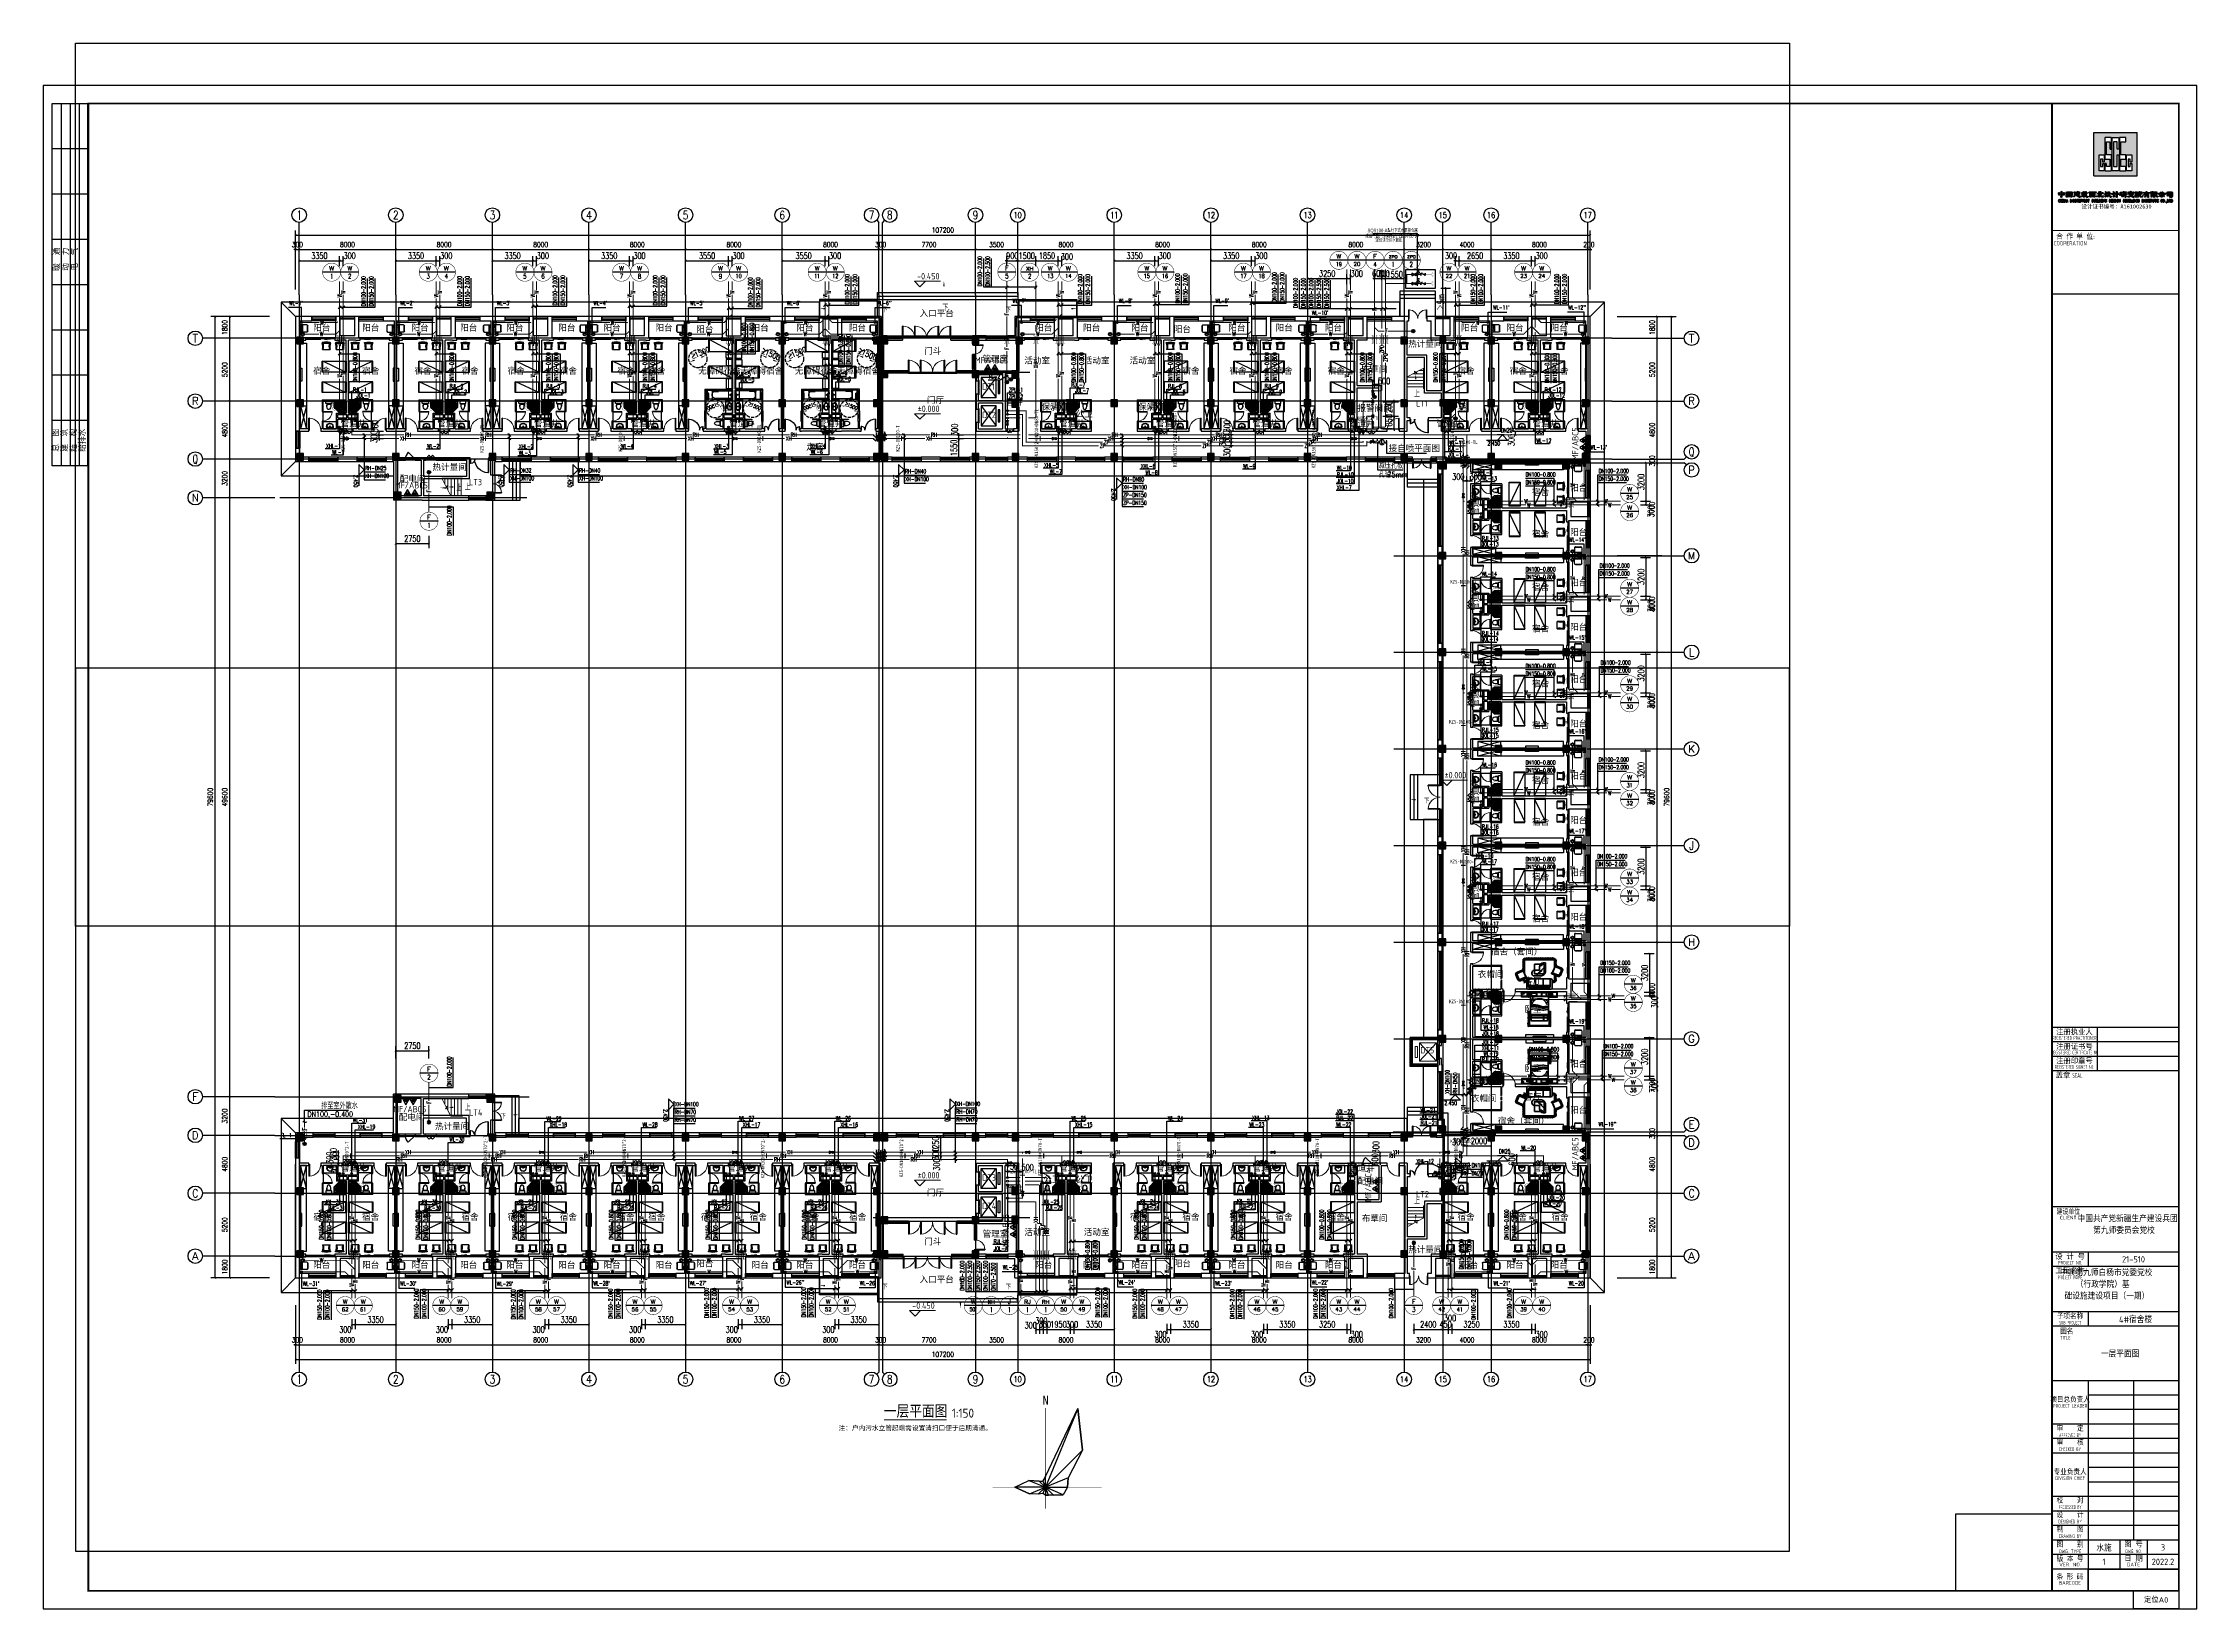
# Model space of a CAD drawing. Extents: x 0 to 2838408, y -923048 to 203859.
# Drawn here: x 2324012 to 2502362, y -296707 to -167047 of the extents above; entities that cross this region are included whole.
import ezdxf
from ezdxf.enums import TextEntityAlignment as Align

# ---------------------------------------------------------------- set-up
doc = ezdxf.new("R2010")
doc.units = 0
doc.header["$LTSCALE"] = 1000
doc.linetypes.add('DASH', pattern=[0.35, 0.25, -0.1])
for name, color, linetype, lineweight in [('33', 7, 'Continuous', 50), ('A-ANNO-IDEN', 3, 'Continuous', 0), ('A-ANNO-IDEN-LEVL', 3, 'Continuous', 0), ('A-FLOR-EVTR', 8, 'Continuous', 0), ('A-FLOR-STRS', 8, 'Continuous', 0)]:
    doc.layers.add(name, color=color, linetype=linetype, lineweight=lineweight)
doc.layers.add('A-ANNO-TXT', color=7, linetype='Continuous', lineweight=0, plot=False)
for name, color, linetype in [('A-Fixt', 81, 'Continuous'), ('AXIS', 3, 'Continuous'), ('AXIS_TEXT', 7, 'Continuous'), ('BTTK', 7, 'Continuous'), ('CLAYER', 7, 'Continuous'), ('COLUMN', 9, 'Continuous'), ('DIM_SYMB', 3, 'Continuous'), ('DIM_压力废', 3, 'Continuous'), ('DIM_喷淋', 3, 'Continuous'), ('DIM_废水', 3, 'Continuous'), ('DIM_污水', 3, 'Continuous'), ('DIM_消防', 3, 'Continuous'), ('DIM_热回水', 3, 'Continuous'), ('DIM_热给水', 3, 'Continuous'), ('DIM_给水', 3, 'Continuous'), ('DOOR_FIRE', 4, 'Continuous'), ('DOTE', 8, 'Continuous'), ('E2-栏杆', 92, 'Continuous'), ('E2-楼梯、坡道', 52, 'Continuous'), ('EQUIP_喷淋', 7, 'Continuous'), ('EQUIP_地漏', 7, 'Continuous'), ('EQUIP_废水', 7, 'Continuous'), ('EQUIP_污水', 7, 'Continuous'), ('EQUIP_灭火器', 7, 'Continuous'), ('EVALVE_喷淋', 7, 'Continuous'), ('EVTR', 2, 'Continuous'), ('fur', 253, 'Continuous'), ('GROUND', 2, 'Continuous'), ('LAYER2', 7, 'Continuous'), ('Logo', 4, 'Continuous'), ('LVTRY', 6, 'Continuous'), ('PIPE-喷淋', 6, 'Continuous'), ('PIPE-废水', 31, 'Continuous'), ('PIPE-污水', 2, 'DASH'), ('PIPE-消防', 1, 'Continuous'), ('PIPE-热回水', 4, 'Continuous'), ('PIPE-热给水高', 5, 'Continuous'), ('PIPE-给水', 3, 'Continuous'), ('PUB_HATCH', 8, 'Continuous'), ('PUB_TEXT', 7, 'Continuous'), ('PUB_TITLE', 4, 'Continuous'), ('TEXT_喷淋', 7, 'Continuous'), ('TEXT_废水', 7, 'Continuous'), ('TEXT_污水', 7, 'Continuous'), ('TEXT_消防', 7, 'Continuous'), ('TEXT_灭火器', 7, 'Continuous'), ('TEXT_热回水', 7, 'Continuous'), ('TEXT_热给水', 7, 'Continuous'), ('TEXT_给水', 7, 'Continuous'), ('TWT_DIM', 3, 'Continuous'), ('TWT_ELEV', 3, 'Continuous'), ('TWT_LEAD', 3, 'Continuous'), ('TWT_TEXT', 7, 'Continuous'), ('VALVE_喷淋', 7, 'Continuous'), ('VALVE_污水', 7, 'Continuous'), ('VALVE_消防', 7, 'Continuous'), ('VPIPE-喷淋', 6, 'Continuous'), ('VPIPE-废水', 31, 'Continuous'), ('VPIPE-污水', 2, 'Continuous'), ('VPIPE-消防', 1, 'Continuous'), ('VPIPE-热回水', 4, 'Continuous'), ('VPIPE-热给水', 5, 'Continuous'), ('VPIPE-热给水高', 5, 'Continuous'), ('VPIPE-给水', 3, 'Continuous'), ('W_DIM', 4, 'Continuous'), ('WALL', 9, 'Continuous'), ('WINDOW', 4, 'Continuous'), ('WP_F', 1, 'Continuous'), ('WP_F_PJ', 7, 'Continuous'), ('WP_P_TXT', 4, 'Continuous'), ('XREF', 8, 'Continuous'), ('图框', 7, 'Continuous'), ('抗震支吊架', 2, 'Continuous'), ('洁具', 213, 'Continuous'), ('配景', 3, 'Continuous'), ('附件', 70, 'Continuous')]:
    doc.layers.add(name, color=color, linetype=linetype)
doc.layers.add('条形码', color=7, linetype='Continuous', plot=False)
doc.layers.add('验收章', color=7, linetype='Continuous', plot=False)
doc.styles.add('-黑体_T3', font='', dxfattribs={"width": 0.8})
doc.styles.add('_TCH_AXIS', font='COMPLEX', dxfattribs={"bigfont": 'GBCBIG'})
doc.styles.add('_TCH_DIM', font='SIMPLEX', dxfattribs={"bigfont": 'GBCBIG'})
doc.styles.add('_TCH_DIM_T3', font='SIMPLEX', dxfattribs={"width": 0.75, "bigfont": 'HZTXT'})
doc.styles.add('_TWT_CIRCLE', font='COMPLEX', dxfattribs={"width": 1.1, "height": 2.3, "bigfont": 'HZTXT'})
doc.styles.add('_TWT_DIM_ELE', font='SIMPLEX', dxfattribs={"width": 0.8, "height": 2.3, "bigfont": 'HZTXT'})
doc.styles.add('_TWT_PIPEDN', font='SIMPLEX', dxfattribs={"width": 0.8, "height": 2.3, "bigfont": 'HZTXT'})
doc.styles.add('_TWT_PIPETEXT', font='SIMPLEX', dxfattribs={"width": 0.8, "height": 2.3, "bigfont": 'HZTXT'})
doc.styles.add('_TWT_SERIAL', font='COMPLEX', dxfattribs={"width": 0.8, "height": 2.3, "bigfont": 'HZTXT'})
doc.styles.add('A_DIM', font='SIMPLEX', dxfattribs={"width": 0.7, "bigfont": 'HZ'})
doc.styles.add('A_DIM_T3', font='SIMPLEX', dxfattribs={"width": 0.7, "bigfont": 'HZ'})
doc.styles.add('COMPLEX', font='COMPLEX')
doc.styles.add('HT', font='')
doc.styles.add('HZ', font='aaa等高度-单线.shx', dxfattribs={"width": 0.7, "height": 50, "bigfont": 'aaa-hztxt.shx'})
doc.styles.add('HZ(TK)', font='geniso.shx', dxfattribs={"width": 0.9, "bigfont": 'hztxt.shx'})
doc.styles.add('kzcad', font='', dxfattribs={"width": 0.8})
doc.styles.get("Standard").update_dxf_attribs({"font": 'geniso.shx', "bigfont": 'hztxt.shx'})
doc.styles.add('中西文等高字体', font='HZTXT_E.shx', dxfattribs={"width": 0.7, "bigfont": 'HZTXT.shx'})
doc.styles.add('黑体', font='')
doc.styles.get('-黑体_T3').set_extended_font_data('SimHei')
doc.styles.get('HT').set_extended_font_data('SimHei')
doc.styles.get('kzcad').set_extended_font_data('SimSun')
doc.styles.get('黑体').set_extended_font_data('SimHei')
doc.dimstyles.new('_TCH_ARCH&&150', dxfattribs={"dimtxt": 420, "dimasz": 150, "dimexe": 375, "dimexo": 450, "dimgap": 202.5, "dimtad": 1, "dimdec": 0, "dimzin": 0, "dimdsep": 46, "dimtxsty": 'A_DIM_T3', "dimblk": 'ARCHTICK', "dimcen": 0.09, "dimclrt": 7, "dimazin": 2, "dimtfac": 1, "dimtdec": 0, "dimtix": 1, "dimtmove": 2, "dimatfit": 3, "dimfxl": 150, "dimtolj": 1, "dimtzin": 0, "dimarcsym": 0})
doc.dimstyles.new('_TWT_ARCH&&150', dxfattribs={"dimtxt": 525, "dimasz": 150, "dimexe": 375, "dimexo": 450, "dimgap": 150, "dimtad": 1, "dimdec": 0, "dimzin": 0, "dimdsep": 46, "dimtxsty": '_TCH_DIM_T3', "dimblk": 'ARCHTICK', "dimcen": 0.09, "dimclrt": 7, "dimazin": 2, "dimtfac": 1, "dimtdec": 0, "dimtix": 1, "dimtmove": 2, "dimatfit": 3, "dimfxl": 1, "dimtolj": 1, "dimtzin": 0, "dimarcsym": 0})

# ---------------------------------------------------------------- blocks, each defined once
blk = doc.blocks.new('CSCEC')
at = {"layer": 'Logo'}
h = blk.add_hatch(color=4, dxfattribs=at)
h.paths.add_polyline_path([(0, -24), (24, -24), (24, 0), (0, 0)])
h.paths.add_polyline_path([(6.2, -2.8), (9.8, -2.8), (9.8, -9.2), (9, -9.2), (9, -5.4, 0.414214), (8.8, -5.2), (7.2, -5.2, 0.414214), (7, -5.4), (7, -12.2, 0.414214), (7.2, -12.4), (9.8, -12.4), (9.8, -21.2), (6.2, -21.2), (6.2, -17.2), (7, -17.2), (7, -18.6, 0.414214), (7.2, -18.8), (8.8, -18.8, 0.414214), (9, -18.6), (9, -15, 0.414214), (8.8, -14.8), (6.2, -14.8)], flags=16)
h.paths.add_polyline_path([(10.2, -2.8), (13.8, -2.8), (13.8, -9.2), (13, -9.2), (13, -5.4, 0.414214), (12.8, -5.2), (11.2, -5.2, 0.414214), (11, -5.4), (11, -18.6, 0.414214), (11.2, -18.8), (12.8, -18.8, 0.414214), (13, -18.6), (13, -12.4), (13.8, -12.4), (13.8, -21.2), (10.2, -21.2)], flags=16)
h.paths.add_polyline_path([(5.8, -12.4), (5.8, -16.4), (5, -16.4), (5, -15, 0.414214), (4.8, -14.8), (4, -14.8, 0.414214), (3.8, -15), (3.8, -18.6, 0.414214), (4, -18.8), (4.8, -18.8, 0.414214), (5, -18.6), (5, -17.2), (5.8, -17.2), (5.8, -21.2), (3, -21.2), (3, -12.4)], flags=16)
h.paths.add_polyline_path([(14.2, -2.8), (17.8, -2.8), (17.8, -5.2), (15.2, -5.2, 0.414214), (15, -5.4), (15, -12.2, 0.414214), (15.2, -12.4), (17.8, -12.4), (17.8, -14.8), (15.2, -14.8, 0.414214), (15, -15), (15, -18.6, 0.414214), (15.2, -18.8), (17.8, -18.8), (17.8, -21.2), (14.2, -21.2)], flags=16)
h.paths.add_polyline_path([(21, -12.4), (21, -16.4), (20.2, -16.4), (20.2, -15, 0.414214), (20, -14.8), (19.2, -14.8, 0.414214), (19, -15), (19, -18.6, 0.414214), (19.2, -18.8), (20, -18.8, 0.414214), (20.2, -18.6), (20.2, -17.2), (21, -17.2), (21, -21.2), (18.2, -21.2), (18.2, -12.4)], flags=16)
for p, q in [((0, -24), (0, 0)), ((0, 0), (24, 0)), ((0, 0), (24, 0)), ((24, -24), (24, 0)), ((0, -24), (24, -24))]:
    blk.add_line(p, q, dxfattribs=at)
for points in [[(8.8, -5.2, -0.414214), (9, -5.4), (9, -9, 0.414214), (9.2, -9.2), (9.6, -9.2, 0.414214), (9.8, -9), (9.8, -3, 0.414214), (9.6, -2.8), (6.4, -2.8, 0.414214), (6.2, -3), (6.2, -14.6, 0.414214), (6.4, -14.8), (8.8, -14.8, -0.414214), (9, -15), (9, -18.6, -0.414214), (8.8, -18.8), (7.2, -18.8, -0.414214), (7, -18.6), (7, -17.4, 0.414214), (6.8, -17.2), (6.4, -17.2, 0.414214), (6.2, -17.4), (6.2, -21, 0.414214), (6.4, -21.2), (9.6, -21.2, 0.414214), (9.8, -21), (9.8, -12.6, 0.414214), (9.6, -12.4), (7.2, -12.4, -0.414214), (7, -12.2), (7, -5.4, -0.414214), (7.2, -5.2)], [(12.8, -18.8, 0.414214), (13, -18.6), (13, -12.6, -0.414214), (13.2, -12.4), (13.6, -12.4, -0.414214), (13.8, -12.6), (13.8, -21, -0.414214), (13.6, -21.2), (10.4, -21.2, -0.414214), (10.2, -21), (10.2, -3, -0.414214), (10.4, -2.8), (13.6, -2.8, -0.414214), (13.8, -3), (13.8, -9, -0.414214), (13.6, -9.2), (13.2, -9.2, -0.414214), (13, -9), (13, -5.4, 0.414214), (12.8, -5.2), (11.2, -5.2, 0.414214), (11, -5.4), (11, -18.6, 0.414214), (11.2, -18.8)], [(15.2, -12.4, -0.414214), (15, -12.2), (15, -5.4, -0.414214), (15.2, -5.2), (17.6, -5.2, 0.414214), (17.8, -5), (17.8, -3, 0.414214), (17.6, -2.8), (14.4, -2.8, 0.414214), (14.2, -3), (14.2, -21, 0.414214), (14.4, -21.2), (17.6, -21.2, 0.414214), (17.8, -21), (17.8, -19, 0.414214), (17.6, -18.8), (15.2, -18.8, -0.414214), (15, -18.6), (15, -15, -0.414214), (15.2, -14.8), (17.6, -14.8, 0.414214), (17.8, -14.6), (17.8, -12.6, 0.414214), (17.6, -12.4)], [(4.9, -18.8, 0.414214), (5, -18.7), (5, -17.3, -0.414214), (5.1, -17.2), (5.7, -17.2, -0.414214), (5.8, -17.3), (5.8, -21.1, -0.414214), (5.7, -21.2), (3.1, -21.2, -0.414214), (3, -21.1), (3, -12.5, -0.414214), (3.1, -12.4), (5.7, -12.4, -0.414214), (5.8, -12.5), (5.8, -16.3, -0.414214), (5.7, -16.4), (5.1, -16.4, -0.414214), (5, -16.3), (5, -14.9, 0.414214), (4.9, -14.8), (3.9, -14.8, 0.414214), (3.8, -14.9), (3.8, -18.7, 0.414214), (3.9, -18.8)], [(20.1, -18.8, 0.414214), (20.2, -18.7), (20.2, -17.3, -0.414214), (20.3, -17.2), (20.9, -17.2, -0.414214), (21, -17.3), (21, -21.1, -0.414214), (20.9, -21.2), (18.3, -21.2, -0.414214), (18.2, -21.1), (18.2, -12.5, -0.414214), (18.3, -12.4), (20.9, -12.4, -0.414214), (21, -12.5), (21, -16.3, -0.414214), (20.9, -16.4), (20.3, -16.4, -0.414214), (20.2, -16.3), (20.2, -14.9, 0.414214), (20.1, -14.8), (19.1, -14.8, 0.414214), (19, -14.9), (19, -18.7, 0.414214), (19.1, -18.8)]]:
    blk.add_lwpolyline(points, format="xyb", close=True, dxfattribs=at)
blk = doc.blocks.new('logo-txt')
at = {"layer": 'Logo'}
h = blk.add_hatch(color=4, dxfattribs=at)
h.dxf.hatch_style = 1
h.paths.add_polyline_path([(0.8, 4), (0.5, 4), (0.2, 3.9), (0.1, 3.9), (0.1, 4), (0, 4.7), (0, 5.1), (0, 5.2), (0.1, 5.3), (0.1, 5.4), (0.3, 5.4), (0.7, 5.3), (1, 5.3), (1.4, 5.3), (1.4, 5.9), (1.4, 6), (1.4, 6), (1.6, 6.1), (1.7, 6), (1.8, 5.9), (1.8, 5.6), (1.8, 5.3), (2.1, 5.3), (2.4, 5.3), (2.7, 5.3), (2.9, 5.4), (3, 5.4), (3.1, 5.4), (3.2, 5.3), (3.3, 5.2), (3.3, 5.1), (3.2, 4.6), (3.2, 4.2), (3.2, 4.1), (3.2, 4), (3.1, 3.9), (3, 3.9), (2.8, 3.9), (2.4, 4), (1.8, 4.1), (1.8, 3.4), (1.8, 2.9), (1.7, 2.8), (1.6, 2.7), (1.5, 2.7), (1.4, 2.7), (1.4, 2.8), (1.3, 2.9), (1.4, 4.1)])
h.paths.add_polyline_path([(0.9, 5), (0.5, 4.9), (0.4, 4.9), (0.4, 4.7), (0.4, 4.4), (0.5, 4.4), (0.5, 4.4), (1, 4.3), (1.4, 4.4), (1.4, 5)], flags=16)
h.paths.add_polyline_path([(2.8, 4.4), (2.8, 4.5), (2.9, 4.7), (2.9, 4.8), (2.8, 4.9), (2.7, 4.9), (2.4, 5), (1.8, 5), (1.8, 4.4), (2.3, 4.3), (2.7, 4.4)], flags=16)
h = blk.add_hatch(color=4, dxfattribs=at)
h.dxf.hatch_style = 1
h.paths.add_polyline_path([(0.8, 1.3), (0.6, 1.5), (0.5, 1.6), (0.4, 1.6), (0.3, 1.5), (0.2, 1.3), (0.1, 1), (0.1, 0.6), (0.2, 0.3), (0.3, 0.1), (0.4, 0), (0.5, 0), (0.6, 0.1), (0.8, 0.2), (0.8, 0.4), (0.8, 0.4), (0.8, 0.2), (0.7, 0.1), (0.6, 0), (0.4, 0), (0.2, 0.1), (0.1, 0.2), (0.1, 0.4), (0, 0.6), (0, 1), (0.1, 1.2), (0.1, 1.4), (0.2, 1.5), (0.4, 1.6), (0.6, 1.6), (0.7, 1.5), (0.8, 1.4), (0.8, 1.7), (0.8, 1)])
h.paths.add_polyline_path([(1.7, 0), (1.7, 0), (1.8, 0), (1.9, 0.1), (1.9, 0.2), (1.9, 0.8), (1.4, 0.8), (1.4, 0.2), (1.4, 0.1), (1.5, 0), (1.5, 0), (1.5, 0), (1.1, 0), (1.1, 0), (1.1, 0), (1.2, 0.1), (1.2, 0.2), (1.2, 1.4), (1.2, 1.5), (1.1, 1.6), (1.1, 1.6), (1.1, 1.6), (1.5, 1.6), (1.5, 1.6), (1.5, 1.6), (1.4, 1.5), (1.4, 1.4), (1.4, 0.9), (1.9, 0.9), (1.9, 1.4), (1.9, 1.5), (1.8, 1.6), (1.7, 1.6), (1.7, 1.6), (2.2, 1.6), (2.2, 1.6), (2.1, 1.6), (2, 1.5), (2, 1.4), (2, 0.2), (2, 0.1), (2.1, 0), (2.2, 0), (2.2, 0)])
h.paths.add_polyline_path([(2.4, 0), (2.4, 0), (2.4, 0), (2.5, 0.1), (2.5, 0.2), (2.5, 1.4), (2.5, 1.5), (2.4, 1.6), (2.4, 1.6), (2.4, 1.6), (2.8, 1.6), (2.8, 1.6), (2.8, 1.6), (2.7, 1.5), (2.7, 1.4), (2.7, 0.2), (2.7, 0.1), (2.8, 0), (2.8, 0), (2.8, 0)])
h.paths.add_polyline_path([(4.1, 1.6), (4, 1.5), (4, 0), (3.9, 0), (3.2, 1.5), (3.2, 0.1), (3.3, 0), (3.4, 0), (3.4, 0), (3, 0), (3, 0), (3.1, 0), (3.2, 0.1), (3.2, 1.5), (3.1, 1.6), (3, 1.6), (3, 1.6), (3.3, 1.6), (3.9, 0.3), (3.9, 1.5), (3.8, 1.6), (3.8, 1.6), (3.8, 1.6), (4.1, 1.6), (4.1, 1.6)])
h.paths.add_polyline_path([(4.9, 0), (4.9, 0), (4.9, 0), (5, 0.1), (5, 0.1), (4.9, 0.4), (4.5, 0.4), (4.4, 0.1), (4.5, 0), (4.6, 0), (4.6, 0), (4.3, 0), (4.3, 0), (4.3, 0), (4.4, 0.1), (4.7, 1.6), (4.8, 1.6), (5.1, 0.1), (5.2, 0), (5.2, 0), (5.2, 0)])
h.paths.add_polyline_path([(4.7, 1.3), (4.5, 0.5), (4.9, 0.5)], flags=16)
h = blk.add_hatch(color=4, dxfattribs=at)
h.dxf.hatch_style = 1
h.paths.add_polyline_path([(4.9, 5.1), (5.1, 5.2), (5.8, 5.2), (6.5, 5.2), (6.7, 5.2), (6.8, 5.1), (6.8, 5), (6.8, 5), (6.7, 4.9), (6.1, 4.9), (6.1, 4.6), (6.6, 4.6), (6.7, 4.5), (6.7, 4.4), (6.7, 4.4), (6.6, 4.3), (6.3, 4.3), (6.1, 4.3), (6.1, 3.9), (6.9, 3.9), (6.9, 3.8), (6.9, 3.6), (6.9, 3.6), (6.7, 3.6), (5.7, 3.6), (5.3, 3.6), (4.9, 3.5), (4.9, 3.5), (4.8, 3.5), (4.8, 3.7), (5, 3.9), (5, 3.9), (5.1, 3.9), (5.4, 3.9), (5.7, 3.9), (5.7, 4.3), (5.1, 4.3), (5, 4.3), (5.1, 4.4), (5.2, 4.6), (5.3, 4.6), (5.5, 4.6), (5.7, 4.6), (5.7, 4.9), (5.3, 4.9), (5, 4.9), (4.9, 4.8), (4.9, 4.9)], flags=0)
h.paths.add_polyline_path([(5.7, 5.8), (6.3, 5.8), (6.9, 5.7), (7.1, 5.8), (7.3, 5.8), (7.4, 5.7), (7.5, 5.6), (7.5, 5.5), (7.5, 4.3), (7.4, 3.1), (7.4, 2.9), (7.3, 2.9), (7.2, 2.8), (7, 2.9), (6.7, 3), (6.3, 3), (5.3, 3), (5, 3), (4.8, 2.9), (4.6, 2.9), (4.4, 2.9), (4.3, 3), (4.3, 3.1), (4.3, 3.2), (4.3, 3.4), (4.3, 4.7), (4.3, 5.3), (4.3, 5.5), (4.4, 5.7), (4.5, 5.8), (4.7, 5.8)])
h.paths.add_polyline_path([(6.7, 4.2), (6.8, 4.1), (6.8, 4), (6.7, 4), (6.5, 4), (6.4, 4), (6.6, 4.2)], flags=0)
h.paths.add_polyline_path([(4.6, 4.3), (4.7, 3.4), (4.7, 3.3), (4.8, 3.3), (5.8, 3.3), (6.9, 3.3), (7, 3.3), (7, 3.3), (7.1, 3.4), (7.1, 3.5), (7.1, 5.2), (7.1, 5.4), (6.9, 5.4), (6.5, 5.5), (5.7, 5.5), (4.8, 5.5), (4.8, 5.4), (4.7, 5.4), (4.7, 5.1)], flags=16)
h = blk.add_hatch(color=4, dxfattribs=at)
h.dxf.hatch_style = 1
h.paths.add_polyline_path([(4.9, 5.1), (5.1, 5.2), (5.8, 5.2), (6.5, 5.2), (6.7, 5.2), (6.8, 5.1), (6.8, 5), (6.8, 5), (6.7, 4.9), (6.1, 4.9), (6.1, 4.6), (6.6, 4.6), (6.7, 4.5), (6.7, 4.4), (6.7, 4.4), (6.6, 4.3), (6.3, 4.3), (6.1, 4.3), (6.1, 3.9), (6.9, 3.9), (6.9, 3.8), (6.9, 3.6), (6.9, 3.6), (6.7, 3.6), (5.7, 3.6), (5.3, 3.6), (4.9, 3.5), (4.9, 3.5), (4.8, 3.5), (4.8, 3.7), (5, 3.9), (5, 3.9), (5.1, 3.9), (5.4, 3.9), (5.7, 3.9), (5.7, 4.3), (5.1, 4.3), (5, 4.3), (5.1, 4.4), (5.2, 4.6), (5.3, 4.6), (5.5, 4.6), (5.7, 4.6), (5.7, 4.9), (5.3, 4.9), (5, 4.9), (4.9, 4.8), (4.9, 4.9)])
h = blk.add_hatch(color=4, dxfattribs=at)
h.dxf.hatch_style = 1
h.paths.add_polyline_path([(6.7, 4.2), (6.8, 4.1), (6.8, 4), (6.7, 4), (6.5, 4), (6.4, 4), (6.6, 4.2)])
h = blk.add_hatch(color=4, dxfattribs=at)
h.dxf.hatch_style = 1
h.paths.add_polyline_path([(7.6, 1.6), (7.5, 1.5), (7.5, 0), (7.4, 0), (6.7, 1.5), (6.7, 0.1), (6.8, 0), (6.9, 0), (6.9, 0), (6.5, 0), (6.5, 0), (6.6, 0), (6.7, 0.1), (6.7, 1.5), (6.6, 1.6), (6.5, 1.6), (6.5, 1.6), (6.8, 1.6), (7.4, 0.3), (7.4, 1.5), (7.3, 1.6), (7.3, 1.6), (7.3, 1.6), (7.6, 1.6), (7.6, 1.6)])
h.paths.add_polyline_path([(8.7, 0.4), (8.6, 0.2), (8.5, 0.1), (8.4, 0), (8.3, 0), (8.3, 0), (8.1, 0.1), (8, 0.2), (7.9, 0.4), (7.9, 0.7), (7.9, 0.9), (7.9, 1.2), (8, 1.4), (8.1, 1.5), (8.3, 1.6), (8.4, 1.6), (8.4, 1.6), (8.5, 1.5), (8.6, 1.4), (8.7, 1.2), (8.8, 0.9), (8.8, 0.7)])
h.paths.add_polyline_path([(8.6, 1), (8.6, 1.3), (8.5, 1.5), (8.4, 1.6), (8.3, 1.6), (8.2, 1.5), (8.1, 1.3), (8, 1), (8, 0.6), (8.1, 0.3), (8.2, 0.1), (8.3, 0), (8.4, 0), (8.5, 0.1), (8.6, 0.3), (8.6, 0.6)], flags=16)
h.paths.add_polyline_path([(9.9, 0), (9.8, 0), (9.8, 0.2), (9.7, 0.6), (9.6, 0.7), (9.5, 0.8), (9.3, 0.8), (9.3, 0.2), (9.3, 0.1), (9.4, 0), (9.5, 0), (9.5, 0), (9, 0), (9, 0), (9.1, 0), (9.1, 0.1), (9.2, 0.2), (9.2, 1.4), (9.1, 1.5), (9.1, 1.6), (9, 1.6), (9, 1.6), (9.7, 1.6), (9.8, 1.5), (9.9, 1.4), (9.9, 1.3), (9.9, 1.1), (9.9, 1), (9.8, 0.9), (9.7, 0.8), (9.6, 0.8), (9.6, 0.8), (9.7, 0.7), (9.8, 0.2), (9.9, 0.2), (9.9, 0.2), (10, 0.2), (10, 0.3), (10, 0.3), (10, 0.2)])
h.paths.add_polyline_path([(9.8, 1.4), (9.8, 1.5), (9.7, 1.6), (9.4, 1.6), (9.3, 1.5), (9.3, 1.4), (9.3, 0.9), (9.7, 0.9), (9.8, 0.9), (9.8, 1.1)], flags=16)
h.paths.add_polyline_path([(11.1, 1.1), (11, 1.4), (11, 1.5), (10.9, 1.5), (10.8, 1.6), (10.7, 1.5), (10.7, 1.4), (10.7, 0.2), (10.7, 0.1), (10.8, 0), (10.9, 0), (10.9, 0), (10.4, 0), (10.4, 0), (10.5, 0), (10.5, 0.1), (10.6, 0.2), (10.6, 1.4), (10.5, 1.5), (10.5, 1.6), (10.3, 1.5), (10.3, 1.5), (10.3, 1.4), (10.2, 1.1), (10.2, 1.1), (10.2, 1.6), (11.1, 1.6), (11.1, 1.1)])
h.paths.add_polyline_path([(11.9, 0), (11.9, 0), (12, 0), (12, 0.1), (12.1, 0.2), (12.1, 0.8), (11.6, 0.8), (11.6, 0.2), (11.6, 0.1), (11.7, 0), (11.7, 0), (11.7, 0), (11.3, 0), (11.3, 0), (11.3, 0), (11.4, 0.1), (11.4, 0.2), (11.4, 1.4), (11.4, 1.5), (11.3, 1.6), (11.3, 1.6), (11.3, 1.6), (11.7, 1.6), (11.7, 1.6), (11.7, 1.6), (11.6, 1.5), (11.6, 1.4), (11.6, 0.9), (12.1, 0.9), (12.1, 1.4), (12, 1.5), (12, 1.6), (11.9, 1.6), (11.9, 1.6), (12.4, 1.6), (12.4, 1.6), (12.3, 1.6), (12.2, 1.5), (12.2, 1.4), (12.2, 0.2), (12.2, 0.1), (12.3, 0), (12.4, 0), (12.4, 0)])
h.paths.add_polyline_path([(13.7, 1.6), (13.6, 1.5), (13.3, 0), (13.3, 0), (13.1, 1.5), (12.9, 0), (12.9, 0), (12.7, 1.5), (12.7, 1.5), (12.6, 1.6), (12.5, 1.6), (12.5, 1.6), (13, 1.6), (13, 1.6), (12.9, 1.6), (12.8, 1.5), (12.8, 1.5), (13, 0.5), (13.1, 1.6), (13.2, 1.6), (13.4, 0.5), (13.5, 1.5), (13.4, 1.6), (13.4, 1.6), (13.4, 1.6), (13.7, 1.6), (13.7, 1.6)])
h.paths.add_polyline_path([(13.9, 0), (13.9, 0), (13.9, 0), (14, 0.1), (14, 0.2), (14, 1.4), (14, 1.5), (13.9, 1.6), (13.9, 1.6), (13.9, 1.6), (14.7, 1.6), (14.7, 1.1), (14.7, 1.1), (14.7, 1.4), (14.7, 1.5), (14.6, 1.5), (14.5, 1.6), (14.3, 1.6), (14.2, 1.5), (14.2, 1.4), (14.2, 0.9), (14.2, 0.9), (14.4, 0.9), (14.4, 0.9), (14.5, 1.2), (14.5, 0.4), (14.4, 0.8), (14.4, 0.8), (14.2, 0.8), (14.2, 0.8), (14.2, 0.2), (14.2, 0.1), (14.3, 0), (14.5, 0), (14.6, 0.1), (14.7, 0.1), (14.7, 0.2), (14.7, 0.5), (14.7, 0.5), (14.7, 0)])
h.paths.add_polyline_path([(15.8, 0.2), (15.7, 0.1), (15.5, 0), (15.4, 0), (15.2, 0.1), (15.1, 0.2), (15.1, -0.1), (15.1, 0.6), (15.1, 0.2), (15.2, 0.1), (15.4, 0), (15.5, 0), (15.7, 0.1), (15.7, 0.2), (15.7, 0.5), (15.7, 0.6), (15.6, 0.7), (15.3, 0.8), (15.1, 1), (15.1, 1.1), (15.1, 1.4), (15.2, 1.5), (15.3, 1.6), (15.5, 1.6), (15.7, 1.5), (15.8, 1.4), (15.8, 1.7), (15.8, 1), (15.7, 1.3), (15.6, 1.5), (15.5, 1.6), (15.3, 1.6), (15.2, 1.5), (15.1, 1.4), (15.1, 1.2), (15.2, 1.1), (15.3, 1), (15.6, 0.8), (15.8, 0.7), (15.8, 0.5), (15.8, 0.3)])
h.paths.add_polyline_path([(16.9, 1.1), (16.9, 1.4), (16.9, 1.5), (16.8, 1.5), (16.7, 1.6), (16.6, 1.5), (16.6, 1.4), (16.6, 0.2), (16.6, 0.1), (16.7, 0), (16.7, 0), (16.7, 0), (16.3, 0), (16.3, 0), (16.4, 0), (16.4, 0.1), (16.5, 0.2), (16.5, 1.4), (16.4, 1.5), (16.4, 1.6), (16.2, 1.5), (16.2, 1.5), (16.1, 1.4), (16.1, 1.1), (16.1, 1.1), (16.1, 1.6), (17, 1.6), (17, 1.1)])
h = blk.add_hatch(color=4, dxfattribs=at)
h.dxf.hatch_style = 1
h.paths.add_polyline_path([(10, 5.5), (10, 5.5), (9.9, 5.5), (9.9, 5.6), (9.9, 5.6), (9.9, 5.7), (10, 5.8), (10.5, 5.7), (10.5, 5.9), (10.6, 6.1), (10.7, 6), (10.8, 6), (10.8, 5.9), (10.8, 5.7), (11.2, 5.7), (11.3, 5.8), (11.4, 5.8), (11.5, 5.7), (11.5, 5.6), (11.5, 5.4), (11.7, 5.4), (11.9, 5.3), (11.9, 5.3), (11.9, 5.2), (11.8, 5.2), (11.5, 5.2), (11.5, 4.8), (11.4, 4.7), (11.3, 4.7), (11.3, 4.7), (11.2, 4.8), (10.8, 4.8), (10.8, 4.6), (11.3, 4.6), (11.5, 4.6), (11.5, 4.5), (11.5, 4.5), (11.3, 4.5), (10.8, 4.4), (10.8, 4.2), (11.3, 4.2), (11.5, 4.2), (11.6, 4.1), (11.6, 4), (11.5, 4), (10.9, 4), (10.8, 3.7), (10.8, 3.7), (10.7, 3.6), (11.5, 3.4), (12.3, 3.4), (12, 3), (11.9, 2.8), (11.8, 2.7), (11.7, 2.7), (11.6, 2.7), (11.5, 2.7), (11.3, 2.8), (9.3, 3.9), (9.1, 3.5), (8.9, 3.2), (8.7, 3.1), (8.4, 3), (8.3, 3.1), (8.2, 3.1), (8.3, 3.2), (8.3, 3.2), (8.6, 3.3), (8.8, 3.5), (8.9, 3.7), (9.1, 4), (8.8, 4), (8.7, 4), (8.6, 4), (8.6, 4.1), (8.6, 4.2), (8.8, 4.3), (8.9, 4.3), (9.1, 4.2), (9.2, 4.5), (9.2, 4.6), (9.2, 4.7), (9.1, 4.8), (9, 4.7), (8.9, 4.7), (8.8, 4.8), (8.8, 4.8), (8.9, 4.9), (9.1, 5.1), (9.1, 5.2), (9.2, 5.3), (9.1, 5.3), (9.1, 5.4), (8.9, 5.4), (8.7, 5.3), (8.6, 5.3), (8.5, 5.3), (8.5, 5.4), (8.5, 5.5), (8.7, 5.6), (8.7, 5.7), (8.8, 5.7), (9.1, 5.6), (9.3, 5.6), (9.4, 5.7), (9.5, 5.6), (9.6, 5.6), (9.6, 5.4), (9.3, 5.1), (9.3, 5), (9.3, 4.9), (9.4, 4.9), (9.5, 4.8), (9.5, 4.7), (9.5, 4.5), (9.4, 4.1), (9.7, 4), (10, 3.9), (10.6, 3.6), (10.5, 3.8), (10.5, 4), (9.9, 4), (9.7, 4.1), (9.7, 4.1), (9.7, 4.2), (9.8, 4.2), (10.5, 4.2), (10.5, 4.4), (10.1, 4.4), (9.8, 4.4), (9.8, 4.3), (9.8, 4.4), (9.8, 4.5), (9.9, 4.6), (10.5, 4.6), (10.5, 4.9), (10.1, 4.9), (9.9, 4.8), (9.8, 4.9), (9.9, 5), (10, 5.1), (10.5, 5.1), (10.5, 5.2), (10.2, 5.2), (9.9, 5.2), (9.7, 5.1), (9.6, 5.1), (9.7, 5.3), (9.7, 5.3), (9.8, 5.4), (9.9, 5.4), (10.5, 5.4), (10.5, 5.6)])
h.paths.add_polyline_path([(10.8, 5), (11.2, 5), (11.2, 5.2), (10.8, 5.2)], flags=16)
h.paths.add_polyline_path([(11.2, 5.4), (11.2, 5.6), (10.8, 5.6), (10.8, 5.4)], flags=16)
h = blk.add_hatch(color=4, dxfattribs=at)
h.dxf.hatch_style = 1
h.paths.add_polyline_path([(13.7, 5.8), (13.8, 6), (14, 6), (14.1, 5.9), (14.1, 5.8), (14, 5.7), (14.3, 5.6), (14.5, 5.4), (14.4, 5.3), (14.4, 5.2), (14.3, 5.3), (14.1, 5.4), (13.9, 5.4), (13.9, 5.1), (13.9, 4.9), (13.9, 4.8), (13.8, 4.8), (13.7, 4.8), (13.7, 4.9), (13.7, 5.4), (13.3, 5.1), (13, 4.9), (12.8, 4.9), (12.7, 5), (12.6, 5.1), (12.7, 5.2), (13.1, 5.4), (13.5, 5.6)])
h.paths.add_polyline_path([(14.8, 5.7), (14.9, 5.9), (15, 6), (15.1, 6), (15.2, 5.9), (15.2, 5.9), (15.2, 5.8), (15.2, 5.7), (15.5, 5.6), (15.9, 5.3), (16, 5.2), (16, 5.1), (16, 5), (16, 4.9), (15.8, 5), (15.5, 5.3), (15.1, 5.4), (15.2, 5.1), (15.2, 5), (15.1, 4.9), (15.1, 4.8), (15, 4.9), (14.9, 5.1), (14.9, 5.3), (14.5, 5), (14.4, 5), (14.4, 5.1), (14.4, 5.1), (14.6, 5.4)])
h.paths.add_polyline_path([(14.9, 4.7), (15.1, 4.7), (15.2, 4.7), (15.3, 4.8), (15.4, 4.6), (15.4, 4.5), (15.3, 4.1), (15.3, 3.6), (15.4, 3.5), (15.4, 3.4), (15.6, 3.3), (15.8, 3.2), (16.1, 3.3), (16.3, 3.4), (16.4, 3.4), (16.4, 3.3), (16.3, 3.1), (16.1, 2.8), (16, 2.7), (15.9, 2.7), (15.7, 2.7), (15.4, 2.9), (15.3, 2.9), (15.2, 3.1), (15.1, 3.2), (15.1, 3.4), (15, 3.9), (15.1, 4.4), (15, 4.4), (14.9, 4.4), (14.8, 4.4), (14.7, 4.3), (14.7, 4.1), (14.9, 3.9), (15, 3.9), (15, 3.8), (15, 3.7), (15, 3.6), (14.9, 3.6), (14.8, 3.7), (14.7, 3.8), (14.6, 3.6), (14.6, 3.4), (14.4, 3.2), (14.3, 3), (14.1, 2.9), (14, 2.9), (13.7, 2.9), (13.6, 3), (13.6, 3.1), (13.7, 3.1), (14, 3.2), (14.2, 3.4), (14.3, 3.6), (14.4, 3.7), (14.4, 3.9), (14.4, 4.5), (14.5, 4.7), (14.5, 4.8), (14.6, 4.8), (14.7, 4.7)])
h.paths.add_polyline_path([(13.5, 4), (13.5, 4.3), (13.1, 4.3), (13, 4.3), (12.9, 4.3), (12.9, 4.4), (12.9, 4.5), (13, 4.6), (13.1, 4.7), (13.2, 4.6), (13.6, 4.6), (14.1, 4.6), (14.2, 4.6), (14.2, 4.5), (14.2, 4.4), (14.2, 4.4), (13.9, 4.3), (13.8, 4), (13.9, 3.7), (14.1, 3.7), (14.2, 3.7), (14.3, 3.6), (14.2, 3.6), (14.1, 3.5), (12.7, 3.1), (12.5, 3.1), (12.5, 3.3), (12.5, 3.4), (12.6, 3.5), (13, 3.6), (13.5, 3.7)])
h = blk.add_hatch(color=4, dxfattribs=at)
h.dxf.hatch_style = 1
h.paths.add_polyline_path([(18.7, 5), (18.8, 5), (18.8, 5.4), (18.6, 5.5), (18.5, 5.4), (18.5, 5)], flags=16)
h.paths.add_polyline_path([(17.9, 3.9), (18.1, 4), (18.2, 4.1), (18.2, 4.3), (18.2, 4.6), (17.9, 4.6), (17.7, 4.6), (17.6, 4.2), (17.7, 3.8)], flags=16)
h.paths.add_polyline_path([(19.6, 3.4), (19.7, 3.5), (19.7, 3.8), (19.5, 3.7), (19.2, 3.6), (19, 3.7), (18.8, 3.8), (18.8, 4.4), (18.8, 4.6), (18.6, 4.7), (18.5, 4.6), (18.5, 4.4), (18.5, 4.1), (18.4, 4), (18.3, 3.8), (18.2, 3.7), (18, 3.6), (17.8, 3.6), (17.7, 3.6), (17.7, 3.5), (17.7, 3.4), (17.7, 3.3), (17.8, 3.3), (18.8, 3.3), (19.6, 3.4)], flags=16)
h.paths.add_polyline_path([(19.1, 4.3), (19.1, 4.1), (19.2, 3.9), (19.5, 3.9), (19.7, 4.1), (19.7, 4.4), (19.7, 4.6), (19.6, 4.7), (19.5, 4.7), (19.1, 4.7)], flags=16)
h.paths.add_polyline_path([(17.8, 5.8), (18.6, 5.8), (19.8, 5.8), (20.5, 5.7), (20.8, 5.7), (20.7, 5.4), (20.5, 5.2), (20.4, 5.2), (20.2, 5.2), (19.6, 5.4), (19.1, 5.4), (19.1, 5), (19.8, 5), (20, 5), (20, 4.9), (20.1, 4.8), (20.1, 4.6), (20, 4.1), (20, 3.1), (20, 3), (20, 2.9), (19.9, 2.8), (19.8, 2.8), (19.6, 2.9), (19.4, 3), (18.9, 3), (18.3, 3), (17.8, 2.9), (17.7, 2.9), (17.6, 2.8), (17.5, 2.8), (17.4, 2.8), (17.4, 2.9), (17.3, 3), (17.3, 3.8), (17.3, 4.6), (17.2, 4.8), (17.3, 4.9), (17.3, 5), (17.5, 5), (17.6, 5), (17.8, 5), (18.2, 5), (18.2, 5.4), (17.4, 5.4), (17.2, 5.3), (17, 5.2), (16.9, 5.2), (16.8, 5.2), (16.8, 5.2), (16.8, 5.3), (16.8, 5.5), (16.9, 5.7), (17, 5.8), (17.1, 5.8)])
h = blk.add_hatch(color=4, dxfattribs=at)
h.dxf.hatch_style = 1
h.paths.add_polyline_path([(19.2, 0.2), (19.1, 0.1), (18.9, 0), (18.3, 0), (18.3, 0), (18.4, 0), (18.4, 0.1), (18.5, 0.2), (18.5, 1.4), (18.4, 1.5), (18.4, 1.6), (18.3, 1.6), (18.3, 1.6), (18.9, 1.6), (19.1, 1.5), (19.2, 1.4), (19.2, 1.3), (19.2, 1.1), (19.2, 1), (19.1, 0.9), (19, 0.8), (19.1, 0.8), (19.2, 0.7), (19.2, 0.5), (19.2, 0.3)])
h.paths.add_polyline_path([(19.1, 1.4), (19, 1.5), (18.9, 1.6), (18.7, 1.6), (18.6, 1.5), (18.6, 1.4), (18.6, 0.9), (18.9, 0.9), (19, 0.9), (19.1, 1.1)], flags=16)
h.paths.add_polyline_path([(19.1, 0.6), (19, 0.7), (18.9, 0.8), (18.6, 0.8), (18.6, 0.2), (18.6, 0.1), (18.7, 0), (18.9, 0), (19, 0.1), (19.1, 0.2)], flags=16)
h.paths.add_polyline_path([(20.5, 1.6), (20.4, 1.5), (20.4, 0.5), (20.4, 0.2), (20.2, 0.1), (20.1, 0), (20, 0), (20, 0), (20, 0), (19.8, 0.1), (19.7, 0.2), (19.6, 0.5), (19.6, 1.4), (19.6, 1.5), (19.5, 1.6), (19.5, 1.6), (19.5, 1.6), (19.9, 1.6), (19.9, 1.6), (19.9, 1.6), (19.8, 1.5), (19.8, 1.4), (19.8, 0.4), (19.8, 0.2), (19.9, 0.1), (20, 0), (20.1, 0), (20.2, 0.1), (20.3, 0.2), (20.4, 0.5), (20.4, 1.5), (20.3, 1.6), (20.2, 1.6), (20.2, 1.6), (20.6, 1.6), (20.6, 1.6)])
h.paths.add_polyline_path([(20.8, 0), (20.8, 0), (20.8, 0), (20.9, 0.1), (20.9, 0.2), (20.9, 1.4), (20.9, 1.5), (20.8, 1.6), (20.8, 1.6), (20.8, 1.6), (21.2, 1.6), (21.2, 1.6), (21.2, 1.6), (21.1, 1.5), (21.1, 1.4), (21.1, 0.2), (21.1, 0.1), (21.2, 0), (21.2, 0), (21.2, 0)])
h.paths.add_polyline_path([(21.4, 0), (21.4, 0), (21.5, 0), (21.6, 0.1), (21.6, 0.2), (21.6, 1.4), (21.6, 1.5), (21.5, 1.6), (21.4, 1.6), (21.4, 1.6), (21.9, 1.6), (21.9, 1.6), (21.8, 1.6), (21.7, 1.5), (21.7, 1.4), (21.7, 0.2), (21.7, 0.1), (21.8, 0), (22, 0), (22.1, 0.1), (22.2, 0.1), (22.2, 0.2), (22.2, 0.5), (22.2, 0.5), (22.2, 0)])
h.paths.add_polyline_path([(23.3, 0.4), (23.2, 0.2), (23.1, 0.1), (22.9, 0), (22.4, 0), (22.4, 0), (22.5, 0), (22.5, 0.1), (22.6, 0.2), (22.6, 1.4), (22.5, 1.5), (22.5, 1.6), (22.4, 1.6), (22.4, 1.6), (22.9, 1.6), (23.1, 1.5), (23.2, 1.4), (23.3, 1.2), (23.3, 1), (23.3, 0.6)])
h.paths.add_polyline_path([(23.2, 1), (23.1, 1.3), (23, 1.5), (22.9, 1.6), (22.8, 1.6), (22.7, 1.5), (22.7, 1.4), (22.7, 0.2), (22.7, 0.1), (22.8, 0), (22.9, 0), (23, 0.1), (23.1, 0.3), (23.2, 0.6)], flags=16)
h.paths.add_polyline_path([(23.6, 0), (23.6, 0), (23.6, 0), (23.7, 0.1), (23.7, 0.2), (23.7, 1.4), (23.7, 1.5), (23.6, 1.6), (23.6, 1.6), (23.6, 1.6), (24, 1.6), (24, 1.6), (24, 1.6), (23.9, 1.5), (23.9, 1.4), (23.9, 0.2), (23.9, 0.1), (24, 0), (24, 0), (24, 0)])
h.paths.add_polyline_path([(25.3, 1.6), (25.2, 1.5), (25.2, 0), (25.2, 0), (24.4, 1.5), (24.4, 0.1), (24.5, 0), (24.6, 0), (24.6, 0), (24.2, 0), (24.2, 0), (24.3, 0), (24.4, 0.1), (24.4, 1.5), (24.3, 1.6), (24.2, 1.6), (24.2, 1.6), (24.5, 1.6), (25.1, 0.3), (25.1, 1.5), (25, 1.6), (25, 1.6), (25, 1.6), (25.3, 1.6), (25.3, 1.6)])
h.paths.add_polyline_path([(26.5, 0.6), (26.4, 0.5), (26.4, 0.5), (26.4, 0), (26.3, 0.1), (26.2, 0.1), (26.1, 0), (26, 0), (25.8, 0.1), (25.7, 0.2), (25.6, 0.4), (25.6, 0.6), (25.6, 1), (25.6, 1.2), (25.7, 1.4), (25.8, 1.5), (26, 1.6), (26.1, 1.6), (26.2, 1.5), (26.3, 1.4), (26.4, 1.7), (26.4, 1), (26.3, 1.3), (26.2, 1.5), (26.1, 1.6), (26, 1.6), (25.9, 1.5), (25.8, 1.3), (25.7, 1), (25.7, 0.6), (25.8, 0.3), (25.9, 0.1), (26, 0), (26.1, 0), (26.2, 0.1), (26.3, 0.2), (26.3, 0.5), (26.2, 0.5), (26.2, 0.6), (26.1, 0.6), (26.1, 0.6), (26.6, 0.6), (26.6, 0.6)])
h = blk.add_hatch(color=4, dxfattribs=at)
h.dxf.hatch_style = 1
h.paths.add_polyline_path([(21.8, 4.6), (21.4, 4.5), (21.3, 4.5), (21.2, 4.6), (21.2, 4.6), (21.2, 4.7), (21.4, 4.9), (21.5, 5), (21.8, 4.9), (22.2, 4.9), (22.2, 4.9), (22.2, 5), (22.2, 5.4), (22.2, 5.6), (22.3, 5.8), (22.4, 5.9), (22.5, 5.9), (22.6, 5.9), (22.6, 5.8), (22.7, 5.6), (22.7, 5.4), (22.6, 4.3), (22.7, 3.2), (22.6, 3.1), (22.6, 3), (22.5, 2.9), (22.5, 2.9), (22.3, 2.9), (22.2, 3), (22.2, 3.4), (21.8, 3.2), (21.3, 3.1), (21.2, 3), (21.1, 3), (21, 3.1), (21, 3.2), (21, 3.4), (21.1, 3.5), (21.2, 3.6), (21.3, 3.6), (22, 3.7), (22.2, 3.8), (22.2, 3.9), (22.2, 4.2), (22.2, 4.6)])
h.paths.add_polyline_path([(23, 5.7), (23.1, 5.9), (23.1, 5.9), (23.1, 6), (23.3, 6), (23.4, 5.9), (23.4, 5.8), (23.4, 5.6), (23.4, 5.3), (23.4, 4.6), (23.9, 5), (24.3, 5.4), (24.4, 5.4), (24.5, 5.4), (24.5, 5.3), (24.6, 5.2), (24.6, 5.1), (24.5, 4.9), (24.1, 4.7), (23.4, 4.4), (23.4, 4), (23.4, 3.8), (23.5, 3.7), (23.5, 3.7), (23.6, 3.6), (23.8, 3.6), (24.1, 3.5), (24.9, 3.6), (25, 3.6), (25, 3.4), (24.9, 3.1), (24.7, 2.9), (24.5, 2.8), (24.2, 2.8), (23.9, 2.9), (23.4, 3.1), (23.2, 3.2), (23.1, 3.4), (23.1, 3.6), (23, 3.8), (23, 4.5), (23, 5.3)])
h = blk.add_hatch(color=4, dxfattribs=at)
h.dxf.hatch_style = 1
h.paths.add_polyline_path([(28.2, 4), (28.1, 3.8), (28.3, 3.6), (28.6, 3.5), (28.9, 3.4), (29.2, 3.4), (29.2, 3.3), (29.2, 3.2), (29, 2.8), (28.9, 2.7), (28.8, 2.7), (28.7, 2.7), (28.5, 2.8), (28.2, 3.2), (27.9, 3.5), (27.6, 3.3), (27.3, 3.1), (27, 3.1), (26.8, 3.1), (26.8, 3.3), (27, 3.3), (27.2, 3.4), (27.5, 3.5), (27.7, 3.7), (27.4, 3.9), (27.2, 4), (27.1, 4.1), (27.1, 4.2), (27.2, 4.3), (27.3, 4.3), (27.8, 3.9), (27.9, 4), (27.9, 4.2), (27.9, 4.3), (27.8, 4.4), (27.8, 4.4), (27.6, 4.4), (27.3, 4.4), (27.1, 4.3), (27.1, 4.3), (27, 4.4), (27.1, 4.5), (27.3, 4.6), (27.6, 4.6), (28, 4.6), (28.1, 4.6), (28.2, 4.6), (28.3, 4.5), (28.3, 4.3)])
h.paths.add_polyline_path([(26.7, 5.4), (26.7, 5.3), (26.6, 5.3), (26.2, 5.3), (26, 5.4), (25.9, 5.6), (25.9, 5.7), (26, 5.8), (26, 5.9), (26.1, 5.9), (26.2, 5.8)])
h.paths.add_polyline_path([(26.3, 4), (26.3, 3.7), (26.3, 3.5), (26.4, 3.5), (26.4, 3.6), (26.6, 3.7), (26.8, 3.9), (26.8, 3.9), (26.8, 3.8), (26.8, 3.6), (26.5, 3.3), (26.2, 3), (26, 2.9), (25.9, 2.9), (25.8, 3), (25.8, 3.1), (25.9, 3.3), (26, 3.8), (26, 4.2), (26, 4.4), (25.9, 4.5), (25.9, 4.5), (25.7, 4.5), (25.5, 4.5), (25.3, 4.4), (25.3, 4.4), (25.2, 4.5), (25.3, 4.8), (25.4, 4.9), (25.6, 4.9), (25.9, 4.8), (26.1, 4.9), (26.3, 4.9), (26.3, 4.8), (26.4, 4.6), (26.3, 4.4)])
h.paths.add_polyline_path([(28.7, 5), (29, 5.1), (29.1, 5), (29.1, 5), (29.1, 4.9), (29, 4.7), (28.9, 4.6), (28.7, 4.6), (28.6, 4.6), (28.4, 4.6), (28.2, 4.6), (28.1, 4.7), (28, 4.8), (28, 5.4), (27.9, 5.5), (27.9, 5.5), (27.8, 5.5), (27.6, 5.5), (27.6, 5.5), (27.5, 5.4), (27.5, 5.2), (27.4, 5), (27.3, 4.8), (27.2, 4.7), (27, 4.6), (26.8, 4.6), (26.8, 4.6), (26.7, 4.6), (26.7, 4.7), (26.7, 4.8), (26.9, 4.8), (27, 4.9), (27.1, 5.1), (27.2, 5.2), (27.2, 5.5), (27.2, 5.7), (27.2, 5.8), (27.3, 5.8), (27.5, 5.8), (27.7, 5.7), (27.9, 5.8), (28.1, 5.8), (28.2, 5.8), (28.2, 5.6), (28.2, 5.4), (28.2, 5.2), (28.3, 5.1), (28.3, 5), (28.4, 5)])
h = blk.add_hatch(color=4, dxfattribs=at)
h.dxf.hatch_style = 1
h.paths.add_polyline_path([(28.8, 0.4), (28.7, 0.2), (28.6, 0.1), (28.5, 0), (27.9, 0), (27.9, 0), (28, 0), (28, 0.1), (28.1, 0.2), (28.1, 1.4), (28, 1.5), (28, 1.6), (27.9, 1.6), (27.9, 1.6), (28.5, 1.6), (28.6, 1.5), (28.7, 1.4), (28.8, 1.2), (28.8, 1), (28.8, 0.6)])
h.paths.add_polyline_path([(28.7, 1), (28.7, 1.3), (28.5, 1.5), (28.4, 1.6), (28.3, 1.6), (28.2, 1.5), (28.2, 1.4), (28.2, 0.2), (28.2, 0.1), (28.3, 0), (28.4, 0), (28.5, 0.1), (28.7, 0.3), (28.7, 0.6)], flags=16)
h.paths.add_polyline_path([(29.1, 0), (29.1, 0), (29.2, 0), (29.2, 0.1), (29.2, 0.2), (29.2, 1.4), (29.2, 1.5), (29.2, 1.6), (29.1, 1.6), (29.1, 1.6), (30, 1.6), (30, 1.1), (29.9, 1.1), (29.9, 1.4), (29.9, 1.5), (29.8, 1.5), (29.7, 1.6), (29.5, 1.6), (29.4, 1.5), (29.4, 1.4), (29.4, 0.9), (29.5, 0.9), (29.6, 0.9), (29.6, 0.9), (29.7, 1.2), (29.7, 0.4), (29.6, 0.8), (29.6, 0.8), (29.5, 0.8), (29.4, 0.8), (29.4, 0.2), (29.4, 0.1), (29.5, 0), (29.7, 0), (29.8, 0.1), (29.9, 0.1), (29.9, 0.2), (29.9, 0.5), (30, 0.5), (30, 0)])
h.paths.add_polyline_path([(31, 0.2), (30.9, 0.1), (30.8, 0), (30.6, 0), (30.4, 0.1), (30.3, 0.2), (30.3, -0.1), (30.3, 0.6), (30.4, 0.2), (30.5, 0.1), (30.6, 0), (30.8, 0), (30.9, 0.1), (31, 0.2), (31, 0.5), (30.9, 0.6), (30.8, 0.7), (30.5, 0.8), (30.3, 1), (30.3, 1.1), (30.3, 1.4), (30.4, 1.5), (30.6, 1.6), (30.7, 1.6), (30.9, 1.5), (31, 1.4), (31, 1.7), (31, 1), (31, 1.3), (30.9, 1.5), (30.7, 1.6), (30.6, 1.6), (30.4, 1.5), (30.4, 1.4), (30.4, 1.2), (30.4, 1.1), (30.5, 1), (30.8, 0.8), (31, 0.7), (31, 0.5), (31, 0.3)])
h.paths.add_polyline_path([(31.3, 0), (31.3, 0), (31.4, 0), (31.4, 0.1), (31.5, 0.2), (31.5, 1.4), (31.4, 1.5), (31.4, 1.6), (31.3, 1.6), (31.3, 1.6), (31.7, 1.6), (31.7, 1.6), (31.7, 1.6), (31.6, 1.5), (31.6, 1.4), (31.6, 0.2), (31.6, 0.1), (31.7, 0), (31.7, 0), (31.7, 0)])
h.paths.add_polyline_path([(32.9, 0.6), (32.9, 0.5), (32.8, 0.5), (32.8, 0), (32.8, 0.1), (32.7, 0.1), (32.6, 0), (32.4, 0), (32.2, 0.1), (32.1, 0.2), (32.1, 0.4), (32, 0.6), (32, 1), (32.1, 1.2), (32.1, 1.4), (32.2, 1.5), (32.4, 1.6), (32.6, 1.6), (32.7, 1.5), (32.8, 1.4), (32.8, 1.7), (32.8, 1), (32.8, 1.3), (32.7, 1.5), (32.6, 1.6), (32.4, 1.6), (32.3, 1.5), (32.2, 1.3), (32.1, 1), (32.1, 0.6), (32.2, 0.3), (32.3, 0.1), (32.4, 0), (32.6, 0), (32.7, 0.1), (32.7, 0.2), (32.7, 0.5), (32.7, 0.5), (32.6, 0.6), (32.6, 0.6), (32.6, 0.6), (33, 0.6), (33, 0.6)])
h.paths.add_polyline_path([(34.2, 1.6), (34.1, 1.5), (34.1, 0), (34.1, 0), (33.4, 1.5), (33.4, 0.1), (33.5, 0), (33.5, 0), (33.5, 0), (33.2, 0), (33.2, 0), (33.3, 0), (33.4, 0.1), (33.4, 1.5), (33.3, 1.6), (33.2, 1.6), (33.2, 1.6), (33.5, 1.6), (34.1, 0.3), (34.1, 1.5), (34, 1.6), (34, 1.6), (34, 1.6), (34.3, 1.6), (34.3, 1.6)])
h = blk.add_hatch(color=4, dxfattribs=at)
h.dxf.hatch_style = 1
h.paths.add_polyline_path([(31.5, 5), (32, 5), (32, 5.4), (31.9, 5.8), (32, 5.9), (32, 6), (32.2, 6), (32.3, 6), (32.3, 5.9), (32.4, 5.7), (32.4, 5.6), (32.4, 5), (33.3, 5), (33.5, 4.9), (33.6, 4.9), (33.5, 4.6), (33.4, 4.4), (33.3, 4.4), (33.2, 4.4), (33.1, 4.4), (33, 4.4), (32.7, 4.6), (32.4, 4.6), (32.4, 2.9), (32.3, 2.8), (32.2, 2.7), (32.1, 2.7), (32, 2.7), (32, 2.8), (31.9, 2.9), (32, 4.6), (31.5, 4.6), (31.3, 4.5), (31.1, 4.4), (31, 4.4), (31, 4.5), (31, 4.7), (31.1, 4.9), (31.2, 5), (31.3, 5)])
h.paths.add_polyline_path([(30.2, 5.6), (30.2, 5.7), (30.2, 5.8), (30.3, 5.9), (30.4, 5.9), (30.5, 5.8), (31, 5.3), (31, 5.2), (30.9, 5.2), (30.6, 5.2), (30.3, 5.4)])
h.paths.add_polyline_path([(30, 4.8), (30.2, 4.8), (30.5, 4.9), (30.6, 4.9), (30.7, 4.8), (30.7, 4.7), (30.7, 4.6), (30.6, 4.1), (30.6, 3.6), (30.6, 3.5), (30.7, 3.5), (30.9, 3.6), (31.2, 3.8), (31.3, 3.8), (31.3, 3.8), (31.1, 3.4), (30.8, 3), (30.5, 2.8), (30.4, 2.8), (30.3, 2.9), (30.2, 3), (30.2, 3.1), (30.3, 3.4), (30.3, 3.9), (30.3, 4.4), (30.3, 4.5), (30.2, 4.5), (29.9, 4.5), (29.7, 4.4), (29.6, 4.4), (29.5, 4.4), (29.5, 4.4), (29.5, 4.5), (29.5, 4.7), (29.6, 4.8), (29.7, 4.8), (29.8, 4.9)])
h = blk.add_hatch(color=4, dxfattribs=at)
h.dxf.hatch_style = 1
h.paths.add_polyline_path([(36, 5.1), (36, 5.5), (35.7, 5.4), (35.6, 5.4), (35.6, 5.4), (35.6, 5.5), (35.6, 5.6), (35.6, 5.8), (35.7, 5.8), (35.8, 5.9), (36, 5.9), (36.4, 5.8), (37.3, 5.8), (37.5, 5.7), (37.5, 5.7), (37.5, 5.6), (37.5, 5.5), (37.4, 5.5), (37.1, 5.5), (37.1, 4.8), (37.9, 4.7), (37.8, 4.5), (37.6, 4.3), (37.5, 4.2), (37.4, 4.3), (37.1, 4.4), (37.1, 3.1), (37.1, 2.9), (37.1, 2.8), (37, 2.7), (36.9, 2.7), (36.8, 2.7), (36.8, 2.8), (36.7, 3), (36.7, 4.4), (36.4, 4.4), (36.3, 3.7), (36.1, 3.4), (35.9, 3.2), (35.7, 3.1), (35.4, 3), (35.2, 3), (35, 3.2), (35, 3.3), (35, 3.3), (35.1, 3.4), (35.2, 3.4), (35.3, 3.4), (35.5, 3.4), (35.7, 3.5), (35.8, 3.7), (36, 4), (36, 4.4), (35.8, 4.4), (35.7, 4.4), (35.6, 4.3), (35.5, 4.4), (35.5, 4.4), (35.5, 4.5), (35.6, 4.8), (35.7, 4.8), (35.8, 4.8), (35.9, 4.8), (36, 4.8)])
h.paths.add_polyline_path([(34.6, 5.6), (34.8, 5.6), (35.3, 5.6), (35.4, 5.5), (35.4, 5.5), (35.4, 5.4), (35.4, 5.4), (35.3, 5.3), (34.7, 5.3), (34.7, 5), (34.6, 4.7), (34.7, 4.7), (34.8, 4.7), (34.9, 4.7), (35.1, 4.7), (35.2, 4.7), (35.3, 4.7), (35.4, 4.6), (35.4, 4.4), (35.4, 4.2), (35.4, 4), (35.4, 3.8), (35.3, 3.7), (35.2, 3.7), (35.1, 3.7), (34.9, 3.8), (34.8, 3.7), (34.6, 3.7), (34.6, 3.7), (34.5, 3.8), (34.5, 3.9), (34.5, 4.1), (34.5, 4.3), (34.3, 4), (34.2, 3.8), (34, 3.7), (33.9, 3.8), (33.7, 3.9), (33.7, 4), (33.8, 4.1), (34.1, 4.3), (34.2, 4.5), (34.3, 4.7), (34.4, 5), (34.4, 5.3), (34.1, 5.2), (34, 5.3), (34, 5.4), (34.1, 5.5), (34.2, 5.6), (34.3, 5.6), (34.4, 5.6)])
h.paths.add_polyline_path([(36.7, 4.8), (36.7, 5.1), (36.7, 5.4), (36.5, 5.5), (36.4, 5.4), (36.4, 5.1), (36.4, 4.8)], flags=16)
h.paths.add_polyline_path([(34.8, 4.1), (34.8, 4), (35, 4), (35.1, 4.1), (35.1, 4.2), (35.1, 4.4), (34.9, 4.4), (34.8, 4.4)], flags=16)
h = blk.add_hatch(color=4, dxfattribs=at)
h.dxf.hatch_style = 1
h.paths.add_polyline_path([(36.5, 0), (36.4, 0), (36.4, 0.2), (36.3, 0.6), (36.2, 0.7), (36.1, 0.8), (35.9, 0.8), (35.9, 0.2), (35.9, 0.1), (36, 0), (36.1, 0), (36.1, 0), (35.6, 0), (35.6, 0), (35.7, 0), (35.7, 0.1), (35.8, 0.2), (35.8, 1.4), (35.7, 1.5), (35.7, 1.6), (35.6, 1.6), (35.6, 1.6), (36.3, 1.6), (36.4, 1.5), (36.5, 1.4), (36.6, 1.3), (36.6, 1.1), (36.5, 1), (36.4, 0.9), (36.3, 0.8), (36.2, 0.8), (36.2, 0.8), (36.3, 0.7), (36.4, 0.2), (36.5, 0.2), (36.5, 0.2), (36.6, 0.2), (36.6, 0.3), (36.6, 0.3), (36.6, 0.2)])
h.paths.add_polyline_path([(36.4, 1.4), (36.4, 1.5), (36.3, 1.6), (36, 1.6), (35.9, 1.5), (35.9, 1.4), (35.9, 0.9), (36.3, 0.9), (36.4, 0.9), (36.4, 1.1)], flags=16)
h.paths.add_polyline_path([(36.8, 0), (36.8, 0), (36.9, 0), (36.9, 0.1), (37, 0.2), (37, 1.4), (36.9, 1.5), (36.9, 1.6), (36.8, 1.6), (36.8, 1.6), (37.7, 1.6), (37.7, 1.1), (37.7, 1.1), (37.6, 1.4), (37.6, 1.5), (37.6, 1.5), (37.4, 1.6), (37.2, 1.6), (37.1, 1.5), (37.1, 1.4), (37.1, 0.9), (37.2, 0.9), (37.3, 0.9), (37.3, 0.9), (37.4, 1.2), (37.4, 0.4), (37.3, 0.8), (37.3, 0.8), (37.2, 0.8), (37.1, 0.8), (37.1, 0.2), (37.1, 0.1), (37.2, 0), (37.4, 0), (37.6, 0.1), (37.6, 0.1), (37.6, 0.2), (37.7, 0.5), (37.7, 0.5), (37.7, 0)])
h.paths.add_polyline_path([(38.7, 0.2), (38.7, 0.1), (38.5, 0), (38.3, 0), (38.2, 0.1), (38.1, 0.2), (38, -0.1), (38, 0.6), (38.1, 0.2), (38.2, 0.1), (38.3, 0), (38.5, 0), (38.6, 0.1), (38.7, 0.2), (38.7, 0.5), (38.6, 0.6), (38.5, 0.7), (38.2, 0.8), (38, 1), (38, 1.1), (38, 1.4), (38.1, 1.5), (38.3, 1.6), (38.4, 1.6), (38.6, 1.5), (38.7, 1.4), (38.8, 1.7), (38.8, 1), (38.7, 1.3), (38.6, 1.5), (38.4, 1.6), (38.3, 1.6), (38.1, 1.5), (38.1, 1.4), (38.1, 1.2), (38.1, 1.1), (38.2, 1), (38.5, 0.8), (38.7, 0.7), (38.8, 0.5), (38.8, 0.3)])
h.paths.add_polyline_path([(39, 0), (39, 0), (39.1, 0), (39.1, 0.1), (39.2, 0.2), (39.2, 1.4), (39.1, 1.5), (39.1, 1.6), (39, 1.6), (39, 1.6), (39.9, 1.6), (39.9, 1.1), (39.9, 1.1), (39.8, 1.4), (39.8, 1.5), (39.8, 1.5), (39.6, 1.6), (39.4, 1.6), (39.3, 1.5), (39.3, 1.4), (39.3, 0.9), (39.4, 0.9), (39.5, 0.9), (39.6, 0.9), (39.6, 1.2), (39.6, 0.4), (39.6, 0.8), (39.5, 0.8), (39.4, 0.8), (39.3, 0.8), (39.3, 0.2), (39.3, 0.1), (39.4, 0), (39.6, 0), (39.8, 0.1), (39.8, 0.1), (39.8, 0.2), (39.9, 0.5), (39.9, 0.5), (39.9, 0)])
h.paths.add_polyline_path([(40.7, 0), (40.7, 0), (40.7, 0), (40.8, 0.1), (40.8, 0.1), (40.7, 0.4), (40.3, 0.4), (40.2, 0.1), (40.3, 0), (40.4, 0), (40.4, 0), (40.1, 0), (40.1, 0), (40.2, 0), (40.2, 0.1), (40.6, 1.6), (40.6, 1.6), (40.9, 0.1), (41, 0), (41.1, 0), (41.1, 0)])
h.paths.add_polyline_path([(40.5, 1.3), (40.3, 0.5), (40.7, 0.5)], flags=16)
h.paths.add_polyline_path([(42.2, 0), (42, 0), (42, 0.2), (41.9, 0.6), (41.8, 0.7), (41.7, 0.8), (41.5, 0.8), (41.5, 0.2), (41.6, 0.1), (41.6, 0), (41.7, 0), (41.7, 0), (41.2, 0), (41.2, 0), (41.3, 0), (41.4, 0.1), (41.4, 0.2), (41.4, 1.4), (41.4, 1.5), (41.3, 1.6), (41.2, 1.6), (41.2, 1.6), (41.9, 1.6), (42.1, 1.5), (42.1, 1.4), (42.2, 1.3), (42.2, 1.1), (42.1, 1), (42.1, 0.9), (41.9, 0.8), (41.8, 0.8), (41.8, 0.8), (41.9, 0.7), (42.1, 0.2), (42.1, 0.2), (42.1, 0.2), (42.2, 0.2), (42.2, 0.3), (42.2, 0.3), (42.2, 0.2)])
h.paths.add_polyline_path([(42, 1.4), (42, 1.5), (41.9, 1.6), (41.6, 1.6), (41.6, 1.5), (41.5, 1.4), (41.5, 0.9), (41.9, 0.9), (42, 0.9), (42, 1.1)], flags=16)
h.paths.add_polyline_path([(43.2, 1.3), (43.1, 1.5), (43, 1.6), (42.9, 1.6), (42.8, 1.5), (42.7, 1.3), (42.6, 1), (42.6, 0.6), (42.7, 0.3), (42.8, 0.1), (42.9, 0), (43, 0), (43.1, 0.1), (43.2, 0.2), (43.3, 0.4), (43.3, 0.4), (43.2, 0.2), (43.1, 0.1), (43, 0), (42.9, 0), (42.7, 0.1), (42.6, 0.2), (42.5, 0.4), (42.5, 0.6), (42.5, 1), (42.5, 1.2), (42.6, 1.4), (42.7, 1.5), (42.9, 1.6), (43, 1.6), (43.1, 1.5), (43.2, 1.4), (43.3, 1.7), (43.3, 1)])
h.paths.add_polyline_path([(44.2, 0), (44.2, 0), (44.3, 0), (44.3, 0.1), (44.4, 0.2), (44.4, 0.8), (43.8, 0.8), (43.8, 0.2), (43.9, 0.1), (43.9, 0), (44, 0), (44, 0), (43.6, 0), (43.6, 0), (43.6, 0), (43.7, 0.1), (43.7, 0.2), (43.7, 1.4), (43.7, 1.5), (43.6, 1.6), (43.6, 1.6), (43.6, 1.6), (44, 1.6), (44, 1.6), (43.9, 1.6), (43.9, 1.5), (43.8, 1.4), (43.8, 0.9), (44.4, 0.9), (44.4, 1.4), (44.3, 1.5), (44.3, 1.6), (44.2, 1.6), (44.2, 1.6), (44.6, 1.6), (44.6, 1.6), (44.6, 1.6), (44.5, 1.5), (44.5, 1.4), (44.5, 0.2), (44.5, 0.1), (44.6, 0), (44.6, 0), (44.6, 0)])
h = blk.add_hatch(color=4, dxfattribs=at)
h.dxf.hatch_style = 1
h.paths.add_polyline_path([(39.5, 4.4), (39.7, 4.4), (39.7, 4.6), (39.8, 4.7), (39.8, 4.9), (40, 4.9), (40.1, 4.8), (40.1, 4.7), (40.1, 4.4), (40.2, 4.4), (40.4, 4.5), (40.5, 4.5), (40.6, 4.5), (40.7, 4.3), (40.7, 4.3), (40.7, 4.2), (40.6, 3.8), (40.6, 3.6), (40.6, 3.5), (40.7, 3.5), (41.1, 3.4), (41.6, 3.4), (41.8, 3.5), (42.1, 3.7), (42.1, 3.6), (42.1, 3.4), (41.9, 3.1), (41.7, 2.9), (41.6, 2.8), (41.4, 2.7), (41.2, 2.7), (41, 2.8), (40.7, 2.9), (40.5, 3.1), (40.4, 3.2), (40.3, 3.3), (40.2, 3.4), (40.2, 3.6), (40.3, 3.7), (40.3, 4.1), (40.3, 4.2), (40.3, 4.2), (40.2, 4.2), (40.1, 4.2), (40, 4), (39.9, 3.7), (39.8, 3.5), (39.6, 3.3), (39.5, 3.1), (39.3, 3), (39, 2.9), (38.7, 2.9), (38.5, 2.9), (38.3, 3), (38, 3.2), (38.1, 3.3), (38.2, 3.3), (38.4, 3.3), (38.6, 3.3), (38.9, 3.3), (39.2, 3.4), (39.4, 3.6), (39.6, 3.9), (39.7, 4), (39.6, 4.1), (39.4, 4.1), (39.2, 4), (39.1, 4), (39.1, 4), (39.1, 4.1), (39.1, 4.2), (39.2, 4.4), (39.3, 4.4)])
h.paths.add_polyline_path([(40.3, 5.6), (40.4, 5.6), (41.1, 5.6), (41.3, 5.7), (41.4, 5.7), (41.5, 5.6), (41.5, 5.5), (41.6, 5.4), (41.6, 4.9), (41.5, 4.6), (41.5, 4.4), (41.4, 4.4), (41.3, 4.5), (41.3, 4.7), (41.3, 5), (41.2, 5.2), (41.1, 5.3), (40.6, 5.4), (40, 5.4), (39.6, 5.4), (38.9, 5.2), (38.8, 5.1), (38.7, 4.5), (38.7, 4.4), (38.6, 4.5), (38.5, 5), (38.5, 5.2), (38.5, 5.4), (38.6, 5.6), (38.7, 5.7), (38.8, 5.7), (39, 5.6), (39.7, 5.6), (39.7, 5.8), (39.7, 5.9), (39.8, 6.1), (40, 6.1), (40.1, 6), (40.2, 6), (40.2, 5.9)])
h.paths.add_polyline_path([(40.8, 5), (40.4, 5.3), (40.3, 5.3), (40.2, 5.1), (40.3, 5), (40.3, 5), (40.6, 4.8), (41, 4.7), (41.1, 4.7), (41.1, 4.8)], flags=17)
h.paths.add_polyline_path([(39.6, 5.2), (39.7, 5.2), (39.7, 5.2), (39.8, 5.1), (39.7, 5), (39.4, 4.7), (39.1, 4.6), (39, 4.6), (39, 4.6), (38.9, 4.7), (39.2, 4.9), (39.5, 5.1)], flags=17)
h = blk.add_hatch(color=4, dxfattribs=at)
h.dxf.hatch_style = 1
h.paths.add_polyline_path([(43.3, 3.9), (43.4, 4), (43.4, 4.1), (43.4, 4.2), (43.4, 4.3), (43.2, 4.5), (43, 4.6), (43, 4.5), (43, 3.8)], flags=16)
h.paths.add_polyline_path([(43, 4.8), (43.1, 4.8), (43.2, 4.9), (43.3, 5.2), (43.3, 5.3), (43.3, 5.3), (43.2, 5.4), (43.1, 5.4), (43, 5.4)], flags=16)
h.paths.add_polyline_path([(45.1, 4.2), (45.1, 3.7), (45.1, 3.5), (45.3, 3.4), (45.4, 3.3), (45.6, 3.3), (45.8, 3.3), (46, 3.4), (46.3, 3.5), (46.4, 3.5), (46.4, 3.3), (46.3, 3.1), (46.2, 2.9), (46, 2.8), (45.8, 2.8), (45.6, 2.8), (45.4, 2.8), (45.2, 2.9), (45, 3.1), (44.9, 3.3), (44.8, 3.5), (44.8, 3.6), (44.8, 4.2), (44.6, 4.2), (44.6, 3.9), (44.5, 3.7), (44.5, 3.5), (44.4, 3.3), (44.3, 3.1), (44.2, 3), (44, 2.9), (43.9, 2.8), (43.7, 2.8), (43.6, 2.8), (43.5, 2.8), (43.4, 2.9), (43.3, 3), (43.7, 3.1), (44.1, 3.4), (44.2, 3.6), (44.3, 3.9), (44.3, 4.2), (44.2, 4.2), (44, 4.1), (43.9, 4.1), (43.9, 4.3), (44, 4.5), (44.1, 4.6), (44.6, 4.5), (45.2, 4.6), (45.5, 4.5), (45.6, 4.5), (45.6, 4.4), (45.5, 4.3)])
h.paths.add_polyline_path([(45.5, 5.6), (45.7, 5.6), (45.8, 5.7), (45.9, 5.7), (46, 5.6), (46, 5.4), (46, 5.2), (46, 4.9), (45.9, 4.7), (45.9, 4.6), (45.8, 4.7), (45.8, 4.8), (45.7, 5), (45.7, 5.2), (45.6, 5.3), (45.5, 5.3), (44.1, 5.3), (44, 5.2), (43.9, 5.1), (43.9, 4.6), (43.8, 4.6), (43.8, 4.6), (43.7, 4.6), (43.7, 5.2), (43.7, 5.4), (43.8, 5.6), (43.8, 5.6), (43.9, 5.6), (44.2, 5.6), (44.5, 5.6), (44.5, 5.8), (44.6, 5.9), (44.7, 6), (44.8, 6), (44.9, 5.9), (45, 5.8), (45, 5.6)])
h.paths.add_polyline_path([(44.5, 4.8), (44.3, 4.7), (44.2, 4.8), (44.2, 4.9), (44.3, 5), (44.4, 5.1), (44.6, 5), (44.9, 5.1), (45.2, 5), (45.3, 5), (45.4, 4.9), (45.3, 4.8), (45.1, 4.8)], flags=17)
h.paths.add_polyline_path([(42.8, 2.7), (42.6, 2.8), (42.6, 2.9), (42.6, 3.9), (42.7, 5.3), (42.5, 5.2), (42.4, 5.3), (42.3, 5.3), (42.3, 5.4), (42.4, 5.5), (42.4, 5.6), (42.5, 5.7), (42.7, 5.7), (42.8, 5.7), (43, 5.6), (43.2, 5.7), (43.4, 5.7), (43.5, 5.6), (43.6, 5.5), (43.6, 5.3), (43.5, 5.1), (43.3, 4.8), (43.6, 4.6), (43.7, 4.4), (43.7, 4.3), (43.7, 4.1), (43.6, 4), (43.5, 3.8), (43.2, 3.6), (43, 3.5), (43, 3), (42.9, 2.9), (42.9, 2.8)])
h = blk.add_hatch(color=4, dxfattribs=at)
h.dxf.hatch_style = 1
h.paths.add_polyline_path([(46, 0), (46, 0), (46, 0), (46.1, 0.1), (46.1, 0.2), (46.1, 1.4), (46.1, 1.5), (46, 1.6), (46, 1.6), (46, 1.6), (46.4, 1.6), (46.4, 1.6), (46.4, 1.6), (46.3, 1.5), (46.3, 1.4), (46.3, 0.2), (46.3, 0.1), (46.4, 0), (46.4, 0), (46.4, 0)])
h.paths.add_polyline_path([(47.7, 1.6), (47.6, 1.5), (47.6, 0), (47.5, 0), (46.8, 1.5), (46.8, 0.1), (46.9, 0), (47, 0), (47, 0), (46.6, 0), (46.6, 0), (46.7, 0), (46.8, 0.1), (46.8, 1.5), (46.7, 1.6), (46.6, 1.6), (46.6, 1.6), (46.9, 1.6), (47.5, 0.3), (47.5, 1.5), (47.4, 1.6), (47.4, 1.6), (47.4, 1.6), (47.7, 1.6), (47.7, 1.6)])
h.paths.add_polyline_path([(48.7, 0.2), (48.6, 0.1), (48.5, 0), (48.3, 0), (48.1, 0.1), (48, 0.2), (48, -0.1), (48, 0.6), (48.1, 0.2), (48.2, 0.1), (48.3, 0), (48.5, 0), (48.6, 0.1), (48.7, 0.2), (48.7, 0.5), (48.6, 0.6), (48.5, 0.7), (48.2, 0.8), (48, 1), (48, 1.1), (48, 1.4), (48.1, 1.5), (48.3, 1.6), (48.4, 1.6), (48.6, 1.5), (48.7, 1.4), (48.8, 1.7), (48.8, 1), (48.7, 1.3), (48.6, 1.5), (48.4, 1.6), (48.3, 1.6), (48.1, 1.5), (48.1, 1.4), (48.1, 1.2), (48.1, 1.1), (48.2, 1), (48.5, 0.8), (48.7, 0.7), (48.8, 0.5), (48.8, 0.3)])
h.paths.add_polyline_path([(49.9, 1.1), (49.8, 1.4), (49.8, 1.5), (49.8, 1.5), (49.6, 1.6), (49.5, 1.5), (49.5, 1.4), (49.5, 0.2), (49.5, 0.1), (49.6, 0), (49.7, 0), (49.7, 0), (49.2, 0), (49.2, 0), (49.3, 0), (49.3, 0.1), (49.4, 0.2), (49.4, 1.4), (49.3, 1.5), (49.3, 1.6), (49.1, 1.5), (49.1, 1.5), (49.1, 1.4), (49, 1.1), (49, 1.1), (49, 1.6), (49.9, 1.6), (49.9, 1.1)])
h.paths.add_polyline_path([(50.1, 0), (50.1, 0), (50.1, 0), (50.2, 0.1), (50.2, 0.2), (50.2, 1.4), (50.2, 1.5), (50.1, 1.6), (50.1, 1.6), (50.1, 1.6), (50.5, 1.6), (50.5, 1.6), (50.5, 1.6), (50.4, 1.5), (50.4, 1.4), (50.4, 0.2), (50.4, 0.1), (50.5, 0), (50.5, 0), (50.5, 0)])
h.paths.add_polyline_path([(51.6, 1.1), (51.6, 1.4), (51.5, 1.5), (51.5, 1.5), (51.3, 1.6), (51.3, 1.5), (51.2, 1.4), (51.2, 0.2), (51.3, 0.1), (51.3, 0), (51.4, 0), (51.4, 0), (51, 0), (51, 0), (51, 0), (51.1, 0.1), (51.1, 0.2), (51.1, 1.4), (51.1, 1.5), (51, 1.6), (50.9, 1.5), (50.8, 1.5), (50.8, 1.4), (50.8, 1.1), (50.7, 1.1), (50.7, 1.6), (51.6, 1.6), (51.6, 1.1)])
h.paths.add_polyline_path([(52.8, 1.6), (52.7, 1.5), (52.7, 0.5), (52.7, 0.2), (52.6, 0.1), (52.4, 0), (52.3, 0), (52.3, 0), (52.3, 0), (52.1, 0.1), (52, 0.2), (52, 0.5), (52, 1.4), (51.9, 1.5), (51.9, 1.6), (51.8, 1.6), (51.8, 1.6), (52.3, 1.6), (52.3, 1.6), (52.2, 1.6), (52.1, 1.5), (52.1, 1.4), (52.1, 0.4), (52.2, 0.2), (52.2, 0.1), (52.3, 0), (52.4, 0), (52.6, 0.1), (52.7, 0.2), (52.7, 0.5), (52.7, 1.5), (52.6, 1.6), (52.6, 1.6), (52.6, 1.6), (52.9, 1.6), (52.9, 1.6)])
h.paths.add_polyline_path([(54, 1.1), (53.9, 1.4), (53.9, 1.5), (53.9, 1.5), (53.7, 1.6), (53.6, 1.5), (53.6, 1.4), (53.6, 0.2), (53.6, 0.1), (53.7, 0), (53.8, 0), (53.8, 0), (53.3, 0), (53.3, 0), (53.4, 0), (53.4, 0.1), (53.5, 0.2), (53.5, 1.4), (53.4, 1.5), (53.4, 1.6), (53.2, 1.5), (53.2, 1.5), (53.2, 1.4), (53.1, 1.1), (53.1, 1.1), (53.1, 1.6), (54, 1.6), (54, 1.1)])
h.paths.add_polyline_path([(54.2, 0), (54.2, 0), (54.2, 0), (54.3, 0.1), (54.3, 0.2), (54.3, 1.4), (54.3, 1.5), (54.2, 1.6), (54.2, 1.6), (54.2, 1.6), (55.1, 1.6), (55.1, 1.1), (55, 1.1), (55, 1.4), (55, 1.5), (54.9, 1.5), (54.8, 1.6), (54.6, 1.6), (54.5, 1.5), (54.5, 1.4), (54.5, 0.9), (54.6, 0.9), (54.7, 0.9), (54.7, 0.9), (54.8, 1.2), (54.8, 0.4), (54.7, 0.8), (54.7, 0.8), (54.6, 0.8), (54.5, 0.8), (54.5, 0.2), (54.5, 0.1), (54.6, 0), (54.8, 0), (54.9, 0.1), (55, 0.1), (55, 0.2), (55, 0.5), (55.1, 0.5), (55.1, 0)])
h = blk.add_hatch(color=4, dxfattribs=at)
h.dxf.hatch_style = 1
h.paths.add_polyline_path([(47.8, 4.2), (47.5, 4), (47.3, 3.9), (47, 3.9), (46.8, 3.9), (46.6, 4), (46.6, 4), (46.6, 4.1), (46.6, 4.2), (46.8, 4.2), (47.1, 4.3), (47.4, 4.5), (47.6, 4.6), (47.9, 4.8), (48.1, 5), (48.2, 5.2), (47.5, 5.1), (46.8, 5), (46.7, 5), (46.7, 5.1), (46.7, 5.3), (46.8, 5.4), (46.9, 5.5), (47.1, 5.6), (47.3, 5.5), (47.8, 5.5), (48.3, 5.6), (48.4, 5.9), (48.4, 5.9), (48.5, 6), (48.6, 6), (48.7, 6), (48.8, 5.9), (48.8, 5.8), (48.8, 5.7), (48.8, 5.6), (50.7, 5.5), (50.5, 5.2), (50.4, 5.1), (50.3, 5), (50.2, 4.9), (50.1, 5), (50, 5), (49.4, 5.2), (48.7, 5.2), (48.4, 4.8), (48.6, 4.7), (48.7, 4.7), (49.2, 4.8), (49.3, 4.8), (49.5, 4.9), (49.6, 4.8), (49.7, 4.6), (49.7, 4.4), (49.7, 3.7), (49.7, 2.9), (49.7, 2.8), (49.7, 2.7), (49.5, 2.7), (49.4, 2.7), (49.3, 2.7), (49.3, 2.8), (49.3, 2.9), (49.3, 3.5), (49.2, 3.5), (49.1, 3.6), (48.6, 3.6), (48.4, 3.5), (48.4, 3.4), (48.3, 3.3), (48.2, 3.1), (48.1, 3), (48, 2.9), (47.8, 2.8), (47.7, 2.8), (47.5, 2.9), (47.4, 3.1), (47.5, 3.1), (47.6, 3.2), (47.7, 3.2), (47.8, 3.3), (48, 3.5), (48.1, 3.6), (48.1, 4), (48.1, 4.5)])
h.paths.add_polyline_path([(48.5, 3.9), (48.5, 3.8), (48.8, 3.8), (49.1, 3.8), (49.2, 3.8), (49.3, 3.8), (49.3, 3.9), (49.3, 4), (49.2, 4), (49.1, 4), (48.5, 4)], flags=16)
h.paths.add_polyline_path([(48.5, 4.4), (48.5, 4.3), (48.9, 4.2), (49.3, 4.3), (49.3, 4.3), (49.3, 4.4), (48.9, 4.5), (48.5, 4.4)], flags=16)
h = blk.add_hatch(color=4, dxfattribs=at)
h.dxf.hatch_style = 1
h.paths.add_polyline_path([(53, 5.7), (53.1, 5.7), (53.8, 5.7), (54, 5.8), (54.2, 5.8), (54.2, 5.8), (54.3, 5.7), (54.3, 5.6), (54.2, 5.2), (54.2, 4.6), (54.2, 4.5), (54.2, 4.4), (54.1, 4.3), (54, 4.3), (53.9, 4.4), (53.7, 4.4), (53.4, 4.4), (53.1, 4.4), (53, 4.3), (53, 4.2), (52.9, 3.8), (53, 3.5), (53, 3.4), (53, 3.3), (53, 3.3), (53.1, 3.3), (53.4, 3.4), (53.6, 3.6), (53.1, 3.9), (53.1, 4), (53.1, 4.1), (53.1, 4.1), (53.2, 4.1), (53.6, 3.9), (53.8, 4.2), (53.9, 4.3), (54, 4.2), (54.1, 4.1), (54, 4), (53.8, 3.8), (54.4, 3.5), (54.8, 3.4), (54.9, 3.3), (54.8, 3.1), (54.6, 2.9), (54.5, 2.8), (54.4, 2.8), (54.3, 2.9), (54.2, 3), (53.7, 3.5), (53.5, 3.3), (53.4, 3.1), (53.2, 2.9), (53, 2.8), (52.7, 2.7), (52.6, 2.7), (52.5, 2.8), (52.5, 2.9), (52.4, 3), (52.5, 3.2), (52.6, 3.4), (52.7, 3.7), (52.7, 4), (52.7, 4.4), (52.7, 5.1), (52.6, 5.4), (52.6, 5.6), (52.6, 5.7), (52.6, 5.8), (52.7, 5.8), (52.9, 5.8)])
h.paths.add_polyline_path([(53, 4.8), (53, 4.6), (53.4, 4.6), (53.9, 4.6), (53.9, 4.8), (53.9, 4.9), (53.4, 5), (53, 4.9)], flags=16)
h.paths.add_polyline_path([(53.4, 5.2), (53.9, 5.2), (53.9, 5.3), (53.9, 5.5), (53.4, 5.5), (53, 5.5), (53, 5.3), (53, 5.3), (53, 5.2)], flags=16)
h.paths.add_polyline_path([(52.3, 5.4), (52.3, 5.3), (52.1, 5), (52, 4.9), (52.1, 4.9), (52.2, 4.6), (52.3, 4.4), (52.3, 4.2), (52.2, 4), (52.1, 3.9), (51.9, 3.8), (51.7, 3.7), (51.5, 3.7), (51.5, 3), (51.5, 2.9), (51.4, 2.8), (51.3, 2.8), (51.2, 2.8), (51.2, 3), (51.2, 4.2), (51.2, 5.4), (51.1, 5.4), (51, 5.4), (51, 5.4), (51, 5.5), (51, 5.7), (51.1, 5.8), (51.1, 5.9), (51.2, 5.9), (51.3, 5.8), (51.4, 5.8), (51.8, 5.9), (52, 5.9), (52.2, 5.8), (52.3, 5.7), (52.3, 5.6)])
h.paths.add_polyline_path([(51.5, 4), (51.7, 4), (51.9, 4.1), (52, 4.2), (52, 4.4), (51.9, 4.6), (51.9, 4.7), (51.8, 4.7), (51.7, 4.7), (51.5, 4.6)], flags=16)
h.paths.add_polyline_path([(51.5, 4.9), (51.7, 5), (51.9, 5.1), (51.9, 5.3), (51.9, 5.4), (51.9, 5.5), (51.8, 5.6), (51.5, 5.5)], flags=16)
h = blk.add_hatch(color=4, dxfattribs=at)
h.dxf.hatch_style = 1
h.paths.add_polyline_path([(57.2, 4.7), (57.3, 4.6), (57.3, 4.5), (57.3, 4.4), (57.2, 4.3), (56.8, 4), (56.5, 3.6), (56.4, 3.5), (56.5, 3.5), (56.7, 3.3), (56.8, 3.2), (56.9, 3.2), (57.1, 3.2), (57.2, 3.3), (57.4, 3.5), (57.5, 3.7), (57.3, 3.9), (57.3, 4), (57.2, 4.1), (57.3, 4.2), (57.3, 4.2), (57.5, 4.2), (57.7, 4.1), (58.2, 3.6), (58.3, 3.4), (58.4, 3.3), (58.3, 3.2), (58.2, 3.1), (58, 3.3), (57.7, 3.5), (57.7, 3.4), (57.6, 3.2), (57.4, 2.9), (57.1, 2.8), (56.7, 2.9), (56.4, 3.1), (56.2, 3.2), (56.1, 3.2), (56, 3.2), (55.9, 3.2), (55.8, 3.2), (55.8, 3.3), (55.7, 3.4), (55.8, 3.6), (55.9, 3.7), (56.2, 3.9), (56.5, 4.1), (56.7, 4.4), (56.8, 4.8), (56.9, 4.8), (57, 4.9), (57, 4.9), (57.1, 4.8)])
h.paths.add_polyline_path([(55.4, 5), (55.7, 5.1), (56, 5.2), (56.3, 5.4), (56.6, 5.7), (56.7, 5.7), (56.7, 5.6), (56.8, 5.6), (56.7, 5.5), (56.3, 4.9), (55.8, 4.5), (55.6, 4.4), (55.4, 4.4), (55.3, 4.5), (55.2, 4.7), (55.1, 4.8), (55.1, 5)])
h.paths.add_polyline_path([(58.2, 5.2), (58.7, 5), (59.1, 4.9), (58.9, 4.5), (58.8, 4.3), (58.7, 4.3), (58.6, 4.2), (58.5, 4.2), (58.4, 4.3), (58.3, 4.4), (57.8, 5), (57.2, 5.6), (57.2, 5.7), (57.3, 5.8), (57.3, 5.8), (57.4, 5.8), (57.5, 5.6)])
h = blk.add_hatch(color=4, dxfattribs=at)
h.dxf.hatch_style = 1
h.paths.add_polyline_path([(57.3, 1.3), (57.2, 1.5), (57.1, 1.6), (56.9, 1.6), (56.8, 1.5), (56.7, 1.3), (56.6, 1), (56.6, 0.6), (56.7, 0.3), (56.8, 0.1), (56.9, 0), (57.1, 0), (57.2, 0.1), (57.3, 0.2), (57.3, 0.4), (57.3, 0.4), (57.3, 0.2), (57.2, 0.1), (57.1, 0), (56.9, 0), (56.7, 0.1), (56.6, 0.2), (56.6, 0.4), (56.5, 0.6), (56.5, 1), (56.6, 1.2), (56.6, 1.4), (56.7, 1.5), (56.9, 1.6), (57.1, 1.6), (57.2, 1.5), (57.3, 1.4), (57.3, 1.7), (57.3, 1)])
h.paths.add_polyline_path([(58.5, 0.4), (58.4, 0.2), (58.3, 0.1), (58.1, 0), (58, 0), (58, 0), (57.9, 0.1), (57.7, 0.2), (57.7, 0.4), (57.6, 0.7), (57.6, 0.9), (57.7, 1.2), (57.7, 1.4), (57.9, 1.5), (58, 1.6), (58.1, 1.6), (58.1, 1.6), (58.3, 1.5), (58.4, 1.4), (58.5, 1.2), (58.5, 0.9), (58.5, 0.7)])
h.paths.add_polyline_path([(58.4, 1), (58.3, 1.3), (58.2, 1.5), (58.1, 1.6), (58, 1.6), (57.9, 1.5), (57.8, 1.3), (57.8, 1), (57.8, 0.6), (57.8, 0.3), (57.9, 0.1), (58, 0), (58.1, 0), (58.2, 0.1), (58.3, 0.3), (58.4, 0.6)], flags=16)
h.paths.add_polyline_path([(59, 0), (58.9, 0), (58.9, 0.1), (58.9, 0.2), (58.9, 0.3), (59, 0.3), (59.1, 0.2), (59.1, 0.1)])
h.paths.add_polyline_path([(59.6, -0.2), (59.5, -0.3), (59.5, -0.3), (59.6, -0.2), (59.6, 0), (59.6, 0), (59.5, 0), (59.5, 0.1), (59.5, 0.2), (59.5, 0.3), (59.6, 0.3), (59.7, 0.2), (59.7, -0.1)])
h.paths.add_polyline_path([(60, 0), (60, 0), (60, 0), (60.1, 0.1), (60.1, 0.2), (60.1, 1.4), (60.1, 1.5), (60, 1.6), (60, 1.6), (60, 1.6), (60.4, 1.6), (60.4, 1.6), (60.4, 1.6), (60.3, 1.5), (60.3, 1.4), (60.3, 0.2), (60.3, 0.1), (60.4, 0), (60.5, 0), (60.7, 0.1), (60.7, 0.1), (60.7, 0.2), (60.8, 0.5), (60.8, 0.5), (60.8, 0)])
h.paths.add_polyline_path([(61.8, 1.1), (61.8, 1.4), (61.7, 1.5), (61.7, 1.5), (61.5, 1.6), (61.5, 1.5), (61.4, 1.4), (61.4, 0.2), (61.5, 0.1), (61.5, 0), (61.6, 0), (61.6, 0), (61.2, 0), (61.2, 0), (61.2, 0), (61.3, 0.1), (61.3, 0.2), (61.3, 1.4), (61.3, 1.5), (61.2, 1.6), (61.1, 1.5), (61, 1.5), (61, 1.4), (61, 1.1), (60.9, 1.1), (60.9, 1.6), (61.8, 1.6), (61.8, 1.1)])
h.paths.add_polyline_path([(62.9, 0.4), (62.8, 0.2), (62.7, 0.1), (62.6, 0), (62, 0), (62, 0), (62.1, 0), (62.1, 0.1), (62.2, 0.2), (62.2, 1.4), (62.1, 1.5), (62.1, 1.6), (62, 1.6), (62, 1.6), (62.6, 1.6), (62.7, 1.5), (62.8, 1.4), (62.9, 1.2), (63, 1), (63, 0.6)])
h.paths.add_polyline_path([(62.8, 1), (62.8, 1.3), (62.7, 1.5), (62.6, 1.6), (62.4, 1.6), (62.3, 1.5), (62.3, 1.4), (62.3, 0.2), (62.3, 0.1), (62.4, 0), (62.6, 0), (62.7, 0.1), (62.8, 0.3), (62.8, 0.6)], flags=16)
h = blk.add_hatch(color=4, dxfattribs=at)
h.dxf.hatch_style = 1
h.paths.add_polyline_path([(61.5, 5.7), (62.5, 5.8), (62.7, 5.8), (62.8, 5.7), (63, 5.5), (63, 5.4), (62.9, 5.3), (62.9, 4.7), (62.9, 4.1), (62.9, 3.5), (62.9, 3.2), (62.8, 3), (62.7, 2.9), (62.6, 2.8), (62.4, 2.7), (62, 2.7), (61.7, 2.7), (61.5, 2.9), (61.3, 3.2), (61.7, 3.1), (62.1, 3.2), (62.3, 3.3), (62.4, 3.4), (62.4, 3.5), (62.5, 3.8), (62.5, 4.1), (62.5, 5.1), (62.4, 5.2), (62.4, 5.3), (62.3, 5.4), (62.2, 5.4), (61.2, 5.4), (60.2, 5.3), (60.1, 5.3), (60.1, 5.4), (60.1, 5.4), (60.2, 5.6), (60.2, 5.7), (60.4, 5.8), (60.5, 5.8)])
h.paths.add_polyline_path([(60.6, 5.1), (62, 5.1), (62.4, 5.1), (62.4, 5), (62.4, 4.9), (62.3, 4.9), (61, 4.9), (59.6, 4.8), (59.4, 4.8), (59.4, 4.8), (59.4, 4.9), (59.5, 5.1), (59.5, 5.2), (59.6, 5.2)])
h.paths.add_polyline_path([(60.3, 4.6), (60.4, 4.6), (61.1, 4.5), (61.7, 4.6), (61.7, 4.6), (61.9, 4.6), (61.9, 4.5), (61.9, 4.4), (61.9, 3.6), (61.8, 3.4), (61.6, 3.4), (61.5, 3.5), (60.4, 3.5), (60.3, 3.4), (60.2, 3.4), (60.1, 3.5), (60, 3.8), (59.9, 4.3), (60, 4.4), (60, 4.5), (60.1, 4.6), (60.2, 4.6)])
h.paths.add_polyline_path([(60.5, 4.2), (60.4, 4.2), (60.3, 4.1), (60.3, 3.9), (60.4, 3.8), (60.4, 3.8), (61.4, 3.8), (61.5, 3.8), (61.6, 4), (61.6, 4.2), (61.5, 4.2)], flags=16)
at = {"layer": 'Logo', "color": 4}
for points in [[(0.8, 4), (0.5, 4), (0.2, 3.9), (0.1, 3.9), (0.1, 4), (0, 4.7), (0, 5.1), (0, 5.2), (0.1, 5.3), (0.1, 5.4), (0.3, 5.4), (0.7, 5.3), (1, 5.3), (1.4, 5.3), (1.4, 5.9), (1.4, 6), (1.4, 6), (1.6, 6.1), (1.7, 6), (1.8, 5.9), (1.8, 5.6), (1.8, 5.3), (2.1, 5.3), (2.4, 5.3), (2.7, 5.3), (2.9, 5.4), (3, 5.4), (3.1, 5.4), (3.2, 5.3), (3.3, 5.2), (3.3, 5.1), (3.2, 4.6), (3.2, 4.2), (3.2, 4.1), (3.2, 4), (3.1, 3.9), (3, 3.9), (2.8, 3.9), (2.4, 4), (1.8, 4.1), (1.8, 3.4), (1.8, 2.9), (1.7, 2.8), (1.6, 2.7), (1.5, 2.7), (1.4, 2.7), (1.4, 2.8), (1.3, 2.9), (1.4, 4.1)], [(0.8, 1.3), (0.6, 1.5), (0.5, 1.6), (0.4, 1.6), (0.3, 1.5), (0.2, 1.3), (0.1, 1), (0.1, 0.6), (0.2, 0.3), (0.3, 0.1), (0.4, 0), (0.5, 0), (0.6, 0.1), (0.8, 0.2), (0.8, 0.4), (0.8, 0.4), (0.8, 0.2), (0.7, 0.1), (0.6, 0), (0.4, 0), (0.2, 0.1), (0.1, 0.2), (0.1, 0.4), (0, 0.6), (0, 1), (0.1, 1.2), (0.1, 1.4), (0.2, 1.5), (0.4, 1.6), (0.6, 1.6), (0.7, 1.5), (0.8, 1.4), (0.8, 1.7), (0.8, 1)], [(0.9, 5), (0.5, 4.9), (0.4, 4.9), (0.4, 4.7), (0.4, 4.4), (0.5, 4.4), (0.5, 4.4), (1, 4.3), (1.4, 4.4), (1.4, 5)], [(1.7, 0), (1.7, 0), (1.8, 0), (1.9, 0.1), (1.9, 0.2), (1.9, 0.8), (1.4, 0.8), (1.4, 0.2), (1.4, 0.1), (1.5, 0), (1.5, 0), (1.5, 0), (1.1, 0), (1.1, 0), (1.1, 0), (1.2, 0.1), (1.2, 0.2), (1.2, 1.4), (1.2, 1.5), (1.1, 1.6), (1.1, 1.6), (1.1, 1.6), (1.5, 1.6), (1.5, 1.6), (1.5, 1.6), (1.4, 1.5), (1.4, 1.4), (1.4, 0.9), (1.9, 0.9), (1.9, 1.4), (1.9, 1.5), (1.8, 1.6), (1.7, 1.6), (1.7, 1.6), (2.2, 1.6), (2.2, 1.6), (2.1, 1.6), (2, 1.5), (2, 1.4), (2, 0.2), (2, 0.1), (2.1, 0), (2.2, 0), (2.2, 0)], [(2.8, 4.4), (2.8, 4.5), (2.9, 4.7), (2.9, 4.8), (2.8, 4.9), (2.7, 4.9), (2.4, 5), (1.8, 5), (1.8, 4.4), (2.3, 4.3), (2.7, 4.4)], [(2.4, 0), (2.4, 0), (2.4, 0), (2.5, 0.1), (2.5, 0.2), (2.5, 1.4), (2.5, 1.5), (2.4, 1.6), (2.4, 1.6), (2.4, 1.6), (2.8, 1.6), (2.8, 1.6), (2.8, 1.6), (2.7, 1.5), (2.7, 1.4), (2.7, 0.2), (2.7, 0.1), (2.8, 0), (2.8, 0), (2.8, 0)], [(4.1, 1.6), (4, 1.5), (4, 0), (3.9, 0), (3.2, 1.5), (3.2, 0.1), (3.3, 0), (3.4, 0), (3.4, 0), (3, 0), (3, 0), (3.1, 0), (3.2, 0.1), (3.2, 1.5), (3.1, 1.6), (3, 1.6), (3, 1.6), (3.3, 1.6), (3.9, 0.3), (3.9, 1.5), (3.8, 1.6), (3.8, 1.6), (3.8, 1.6), (4.1, 1.6), (4.1, 1.6)], [(5.7, 5.8), (6.3, 5.8), (6.9, 5.7), (7.1, 5.8), (7.3, 5.8), (7.4, 5.7), (7.5, 5.6), (7.5, 5.5), (7.5, 4.3), (7.4, 3.1), (7.4, 2.9), (7.3, 2.9), (7.2, 2.8), (7, 2.9), (6.7, 3), (6.3, 3), (5.3, 3), (5, 3), (4.8, 2.9), (4.6, 2.9), (4.4, 2.9), (4.3, 3), (4.3, 3.1), (4.3, 3.2), (4.3, 3.4), (4.3, 4.7), (4.3, 5.3), (4.3, 5.5), (4.4, 5.7), (4.5, 5.8), (4.7, 5.8)], [(4.9, 0), (4.9, 0), (4.9, 0), (5, 0.1), (5, 0.1), (4.9, 0.4), (4.5, 0.4), (4.4, 0.1), (4.5, 0), (4.6, 0), (4.6, 0), (4.3, 0), (4.3, 0), (4.3, 0), (4.4, 0.1), (4.7, 1.6), (4.8, 1.6), (5.1, 0.1), (5.2, 0), (5.2, 0), (5.2, 0)], [(4.7, 1.3), (4.5, 0.5), (4.9, 0.5)], [(4.6, 4.3), (4.7, 3.4), (4.7, 3.3), (4.8, 3.3), (5.8, 3.3), (6.9, 3.3), (7, 3.3), (7, 3.3), (7.1, 3.4), (7.1, 3.5), (7.1, 5.2), (7.1, 5.4), (6.9, 5.4), (6.5, 5.5), (5.7, 5.5), (4.8, 5.5), (4.8, 5.4), (4.7, 5.4), (4.7, 5.1)], [(4.9, 5.1), (5.1, 5.2), (5.8, 5.2), (6.5, 5.2), (6.7, 5.2), (6.8, 5.1), (6.8, 5), (6.8, 5), (6.7, 4.9), (6.1, 4.9), (6.1, 4.6), (6.6, 4.6), (6.7, 4.5), (6.7, 4.4), (6.7, 4.4), (6.6, 4.3), (6.3, 4.3), (6.1, 4.3), (6.1, 3.9), (6.9, 3.9), (6.9, 3.8), (6.9, 3.6), (6.9, 3.6), (6.7, 3.6), (5.7, 3.6), (5.3, 3.6), (4.9, 3.5), (4.9, 3.5), (4.8, 3.5), (4.8, 3.7), (5, 3.9), (5, 3.9), (5.1, 3.9), (5.4, 3.9), (5.7, 3.9), (5.7, 4.3), (5.1, 4.3), (5, 4.3), (5.1, 4.4), (5.2, 4.6), (5.3, 4.6), (5.5, 4.6), (5.7, 4.6), (5.7, 4.9), (5.3, 4.9), (5, 4.9), (4.9, 4.8), (4.9, 4.9)], [(6.7, 4.2), (6.8, 4.1), (6.8, 4), (6.7, 4), (6.5, 4), (6.4, 4), (6.6, 4.2)], [(7.6, 1.6), (7.5, 1.5), (7.5, 0), (7.4, 0), (6.7, 1.5), (6.7, 0.1), (6.8, 0), (6.9, 0), (6.9, 0), (6.5, 0), (6.5, 0), (6.6, 0), (6.7, 0.1), (6.7, 1.5), (6.6, 1.6), (6.5, 1.6), (6.5, 1.6), (6.8, 1.6), (7.4, 0.3), (7.4, 1.5), (7.3, 1.6), (7.3, 1.6), (7.3, 1.6), (7.6, 1.6), (7.6, 1.6)], [(8.7, 0.4), (8.6, 0.2), (8.5, 0.1), (8.4, 0), (8.3, 0), (8.3, 0), (8.1, 0.1), (8, 0.2), (7.9, 0.4), (7.9, 0.7), (7.9, 0.9), (7.9, 1.2), (8, 1.4), (8.1, 1.5), (8.3, 1.6), (8.4, 1.6), (8.4, 1.6), (8.5, 1.5), (8.6, 1.4), (8.7, 1.2), (8.8, 0.9), (8.8, 0.7)], [(8.6, 1), (8.6, 1.3), (8.5, 1.5), (8.4, 1.6), (8.3, 1.6), (8.2, 1.5), (8.1, 1.3), (8, 1), (8, 0.6), (8.1, 0.3), (8.2, 0.1), (8.3, 0), (8.4, 0), (8.5, 0.1), (8.6, 0.3), (8.6, 0.6)], [(10, 5.5), (10, 5.5), (9.9, 5.5), (9.9, 5.6), (9.9, 5.6), (9.9, 5.7), (10, 5.8), (10.5, 5.7), (10.5, 5.9), (10.6, 6.1), (10.7, 6), (10.8, 6), (10.8, 5.9), (10.8, 5.7), (11.2, 5.7), (11.3, 5.8), (11.4, 5.8), (11.5, 5.7), (11.5, 5.6), (11.5, 5.4), (11.7, 5.4), (11.9, 5.3), (11.9, 5.3), (11.9, 5.2), (11.8, 5.2), (11.5, 5.2), (11.5, 4.8), (11.4, 4.7), (11.3, 4.7), (11.3, 4.7), (11.2, 4.8), (10.8, 4.8), (10.8, 4.6), (11.3, 4.6), (11.5, 4.6), (11.5, 4.5), (11.5, 4.5), (11.3, 4.5), (10.8, 4.4), (10.8, 4.2), (11.3, 4.2), (11.5, 4.2), (11.6, 4.1), (11.6, 4), (11.5, 4), (10.9, 4), (10.8, 3.7), (10.8, 3.7), (10.7, 3.6), (11.5, 3.4), (12.3, 3.4), (12, 3), (11.9, 2.8), (11.8, 2.7), (11.7, 2.7), (11.6, 2.7), (11.5, 2.7), (11.3, 2.8), (9.3, 3.9), (9.1, 3.5), (8.9, 3.2), (8.7, 3.1), (8.4, 3), (8.3, 3.1), (8.2, 3.1), (8.3, 3.2), (8.3, 3.2), (8.6, 3.3), (8.8, 3.5), (8.9, 3.7), (9.1, 4), (8.8, 4), (8.7, 4), (8.6, 4), (8.6, 4.1), (8.6, 4.2), (8.8, 4.3), (8.9, 4.3), (9.1, 4.2), (9.2, 4.5), (9.2, 4.6), (9.2, 4.7), (9.1, 4.8), (9, 4.7), (8.9, 4.7), (8.8, 4.8), (8.8, 4.8), (8.9, 4.9), (9.1, 5.1), (9.1, 5.2), (9.2, 5.3), (9.1, 5.3), (9.1, 5.4), (8.9, 5.4), (8.7, 5.3), (8.6, 5.3), (8.5, 5.3), (8.5, 5.4), (8.5, 5.5), (8.7, 5.6), (8.7, 5.7), (8.8, 5.7), (9.1, 5.6), (9.3, 5.6), (9.4, 5.7), (9.5, 5.6), (9.6, 5.6), (9.6, 5.4), (9.3, 5.1), (9.3, 5), (9.3, 4.9), (9.4, 4.9), (9.5, 4.8), (9.5, 4.7), (9.5, 4.5), (9.4, 4.1), (9.7, 4), (10, 3.9), (10.6, 3.6), (10.5, 3.8), (10.5, 4), (9.9, 4), (9.7, 4.1), (9.7, 4.1), (9.7, 4.2), (9.8, 4.2), (10.5, 4.2), (10.5, 4.4), (10.1, 4.4), (9.8, 4.4), (9.8, 4.3), (9.8, 4.4), (9.8, 4.5), (9.9, 4.6), (10.5, 4.6), (10.5, 4.9), (10.1, 4.9), (9.9, 4.8), (9.8, 4.9), (9.9, 5), (10, 5.1), (10.5, 5.1), (10.5, 5.2), (10.2, 5.2), (9.9, 5.2), (9.7, 5.1), (9.6, 5.1), (9.7, 5.3), (9.7, 5.3), (9.8, 5.4), (9.9, 5.4), (10.5, 5.4), (10.5, 5.6)], [(9.9, 0), (9.8, 0), (9.8, 0.2), (9.7, 0.6), (9.6, 0.7), (9.5, 0.8), (9.3, 0.8), (9.3, 0.2), (9.3, 0.1), (9.4, 0), (9.5, 0), (9.5, 0), (9, 0), (9, 0), (9.1, 0), (9.1, 0.1), (9.2, 0.2), (9.2, 1.4), (9.1, 1.5), (9.1, 1.6), (9, 1.6), (9, 1.6), (9.7, 1.6), (9.8, 1.5), (9.9, 1.4), (9.9, 1.3), (9.9, 1.1), (9.9, 1), (9.8, 0.9), (9.7, 0.8), (9.6, 0.8), (9.6, 0.8), (9.7, 0.7), (9.8, 0.2), (9.9, 0.2), (9.9, 0.2), (10, 0.2), (10, 0.3), (10, 0.3), (10, 0.2)], [(9.8, 1.4), (9.8, 1.5), (9.7, 1.6), (9.4, 1.6), (9.3, 1.5), (9.3, 1.4), (9.3, 0.9), (9.7, 0.9), (9.8, 0.9), (9.8, 1.1)], [(11.1, 1.1), (11, 1.4), (11, 1.5), (10.9, 1.5), (10.8, 1.6), (10.7, 1.5), (10.7, 1.4), (10.7, 0.2), (10.7, 0.1), (10.8, 0), (10.9, 0), (10.9, 0), (10.4, 0), (10.4, 0), (10.5, 0), (10.5, 0.1), (10.6, 0.2), (10.6, 1.4), (10.5, 1.5), (10.5, 1.6), (10.3, 1.5), (10.3, 1.5), (10.3, 1.4), (10.2, 1.1), (10.2, 1.1), (10.2, 1.6), (11.1, 1.6), (11.1, 1.1)], [(11.2, 5.4), (11.2, 5.6), (10.8, 5.6), (10.8, 5.4)], [(10.8, 5), (11.2, 5), (11.2, 5.2), (10.8, 5.2)], [(11.9, 0), (11.9, 0), (12, 0), (12, 0.1), (12.1, 0.2), (12.1, 0.8), (11.6, 0.8), (11.6, 0.2), (11.6, 0.1), (11.7, 0), (11.7, 0), (11.7, 0), (11.3, 0), (11.3, 0), (11.3, 0), (11.4, 0.1), (11.4, 0.2), (11.4, 1.4), (11.4, 1.5), (11.3, 1.6), (11.3, 1.6), (11.3, 1.6), (11.7, 1.6), (11.7, 1.6), (11.7, 1.6), (11.6, 1.5), (11.6, 1.4), (11.6, 0.9), (12.1, 0.9), (12.1, 1.4), (12, 1.5), (12, 1.6), (11.9, 1.6), (11.9, 1.6), (12.4, 1.6), (12.4, 1.6), (12.3, 1.6), (12.2, 1.5), (12.2, 1.4), (12.2, 0.2), (12.2, 0.1), (12.3, 0), (12.4, 0), (12.4, 0)], [(13.5, 4), (13.5, 4.3), (13.1, 4.3), (13, 4.3), (12.9, 4.3), (12.9, 4.4), (12.9, 4.5), (13, 4.6), (13.1, 4.7), (13.2, 4.6), (13.6, 4.6), (14.1, 4.6), (14.2, 4.6), (14.2, 4.5), (14.2, 4.4), (14.2, 4.4), (13.9, 4.3), (13.8, 4), (13.9, 3.7), (14.1, 3.7), (14.2, 3.7), (14.3, 3.6), (14.2, 3.6), (14.1, 3.5), (12.7, 3.1), (12.5, 3.1), (12.5, 3.3), (12.5, 3.4), (12.6, 3.5), (13, 3.6), (13.5, 3.7)], [(13.7, 1.6), (13.6, 1.5), (13.3, 0), (13.3, 0), (13.1, 1.5), (12.9, 0), (12.9, 0), (12.7, 1.5), (12.7, 1.5), (12.6, 1.6), (12.5, 1.6), (12.5, 1.6), (13, 1.6), (13, 1.6), (12.9, 1.6), (12.8, 1.5), (12.8, 1.5), (13, 0.5), (13.1, 1.6), (13.2, 1.6), (13.4, 0.5), (13.5, 1.5), (13.4, 1.6), (13.4, 1.6), (13.4, 1.6), (13.7, 1.6), (13.7, 1.6)], [(13.7, 5.8), (13.8, 6), (14, 6), (14.1, 5.9), (14.1, 5.8), (14, 5.7), (14.3, 5.6), (14.5, 5.4), (14.4, 5.3), (14.4, 5.2), (14.3, 5.3), (14.1, 5.4), (13.9, 5.4), (13.9, 5.1), (13.9, 4.9), (13.9, 4.8), (13.8, 4.8), (13.7, 4.8), (13.7, 4.9), (13.7, 5.4), (13.3, 5.1), (13, 4.9), (12.8, 4.9), (12.7, 5), (12.6, 5.1), (12.7, 5.2), (13.1, 5.4), (13.5, 5.6)], [(14.9, 4.7), (15.1, 4.7), (15.2, 4.7), (15.3, 4.8), (15.4, 4.6), (15.4, 4.5), (15.3, 4.1), (15.3, 3.6), (15.4, 3.5), (15.4, 3.4), (15.6, 3.3), (15.8, 3.2), (16.1, 3.3), (16.3, 3.4), (16.4, 3.4), (16.4, 3.3), (16.3, 3.1), (16.1, 2.8), (16, 2.7), (15.9, 2.7), (15.7, 2.7), (15.4, 2.9), (15.3, 2.9), (15.2, 3.1), (15.1, 3.2), (15.1, 3.4), (15, 3.9), (15.1, 4.4), (15, 4.4), (14.9, 4.4), (14.8, 4.4), (14.7, 4.3), (14.7, 4.1), (14.9, 3.9), (15, 3.9), (15, 3.8), (15, 3.7), (15, 3.6), (14.9, 3.6), (14.8, 3.7), (14.7, 3.8), (14.6, 3.6), (14.6, 3.4), (14.4, 3.2), (14.3, 3), (14.1, 2.9), (14, 2.9), (13.7, 2.9), (13.6, 3), (13.6, 3.1), (13.7, 3.1), (14, 3.2), (14.2, 3.4), (14.3, 3.6), (14.4, 3.7), (14.4, 3.9), (14.4, 4.5), (14.5, 4.7), (14.5, 4.8), (14.6, 4.8), (14.7, 4.7)], [(13.9, 0), (13.9, 0), (13.9, 0), (14, 0.1), (14, 0.2), (14, 1.4), (14, 1.5), (13.9, 1.6), (13.9, 1.6), (13.9, 1.6), (14.7, 1.6), (14.7, 1.1), (14.7, 1.1), (14.7, 1.4), (14.7, 1.5), (14.6, 1.5), (14.5, 1.6), (14.3, 1.6), (14.2, 1.5), (14.2, 1.4), (14.2, 0.9), (14.2, 0.9), (14.4, 0.9), (14.4, 0.9), (14.5, 1.2), (14.5, 0.4), (14.4, 0.8), (14.4, 0.8), (14.2, 0.8), (14.2, 0.8), (14.2, 0.2), (14.2, 0.1), (14.3, 0), (14.5, 0), (14.6, 0.1), (14.7, 0.1), (14.7, 0.2), (14.7, 0.5), (14.7, 0.5), (14.7, 0)], [(14.8, 5.7), (14.9, 5.9), (15, 6), (15.1, 6), (15.2, 5.9), (15.2, 5.9), (15.2, 5.8), (15.2, 5.7), (15.5, 5.6), (15.9, 5.3), (16, 5.2), (16, 5.1), (16, 5), (16, 4.9), (15.8, 5), (15.5, 5.3), (15.1, 5.4), (15.2, 5.1), (15.2, 5), (15.1, 4.9), (15.1, 4.8), (15, 4.9), (14.9, 5.1), (14.9, 5.3), (14.5, 5), (14.4, 5), (14.4, 5.1), (14.4, 5.1), (14.6, 5.4)], [(15.8, 0.2), (15.7, 0.1), (15.5, 0), (15.4, 0), (15.2, 0.1), (15.1, 0.2), (15.1, -0.1), (15.1, 0.6), (15.1, 0.2), (15.2, 0.1), (15.4, 0), (15.5, 0), (15.7, 0.1), (15.7, 0.2), (15.7, 0.5), (15.7, 0.6), (15.6, 0.7), (15.3, 0.8), (15.1, 1), (15.1, 1.1), (15.1, 1.4), (15.2, 1.5), (15.3, 1.6), (15.5, 1.6), (15.7, 1.5), (15.8, 1.4), (15.8, 1.7), (15.8, 1), (15.7, 1.3), (15.6, 1.5), (15.5, 1.6), (15.3, 1.6), (15.2, 1.5), (15.1, 1.4), (15.1, 1.2), (15.2, 1.1), (15.3, 1), (15.6, 0.8), (15.8, 0.7), (15.8, 0.5), (15.8, 0.3)], [(16.9, 1.1), (16.9, 1.4), (16.9, 1.5), (16.8, 1.5), (16.7, 1.6), (16.6, 1.5), (16.6, 1.4), (16.6, 0.2), (16.6, 0.1), (16.7, 0), (16.7, 0), (16.7, 0), (16.3, 0), (16.3, 0), (16.4, 0), (16.4, 0.1), (16.5, 0.2), (16.5, 1.4), (16.4, 1.5), (16.4, 1.6), (16.2, 1.5), (16.2, 1.5), (16.1, 1.4), (16.1, 1.1), (16.1, 1.1), (16.1, 1.6), (17, 1.6), (17, 1.1)], [(17.8, 5.8), (18.6, 5.8), (19.8, 5.8), (20.5, 5.7), (20.8, 5.7), (20.7, 5.4), (20.5, 5.2), (20.4, 5.2), (20.2, 5.2), (19.6, 5.4), (19.1, 5.4), (19.1, 5), (19.8, 5), (20, 5), (20, 4.9), (20.1, 4.8), (20.1, 4.6), (20, 4.1), (20, 3.1), (20, 3), (20, 2.9), (19.9, 2.8), (19.8, 2.8), (19.6, 2.9), (19.4, 3), (18.9, 3), (18.3, 3), (17.8, 2.9), (17.7, 2.9), (17.6, 2.8), (17.5, 2.8), (17.4, 2.8), (17.4, 2.9), (17.3, 3), (17.3, 3.8), (17.3, 4.6), (17.2, 4.8), (17.3, 4.9), (17.3, 5), (17.5, 5), (17.6, 5), (17.8, 5), (18.2, 5), (18.2, 5.4), (17.4, 5.4), (17.2, 5.3), (17, 5.2), (16.9, 5.2), (16.8, 5.2), (16.8, 5.2), (16.8, 5.3), (16.8, 5.5), (16.9, 5.7), (17, 5.8), (17.1, 5.8)], [(17.9, 3.9), (18.1, 4), (18.2, 4.1), (18.2, 4.3), (18.2, 4.6), (17.9, 4.6), (17.7, 4.6), (17.6, 4.2), (17.7, 3.8)], [(19.6, 3.4), (19.7, 3.5), (19.7, 3.8), (19.5, 3.7), (19.2, 3.6), (19, 3.7), (18.8, 3.8), (18.8, 4.4), (18.8, 4.6), (18.6, 4.7), (18.5, 4.6), (18.5, 4.4), (18.5, 4.1), (18.4, 4), (18.3, 3.8), (18.2, 3.7), (18, 3.6), (17.8, 3.6), (17.7, 3.6), (17.7, 3.5), (17.7, 3.4), (17.7, 3.3), (17.8, 3.3), (18.8, 3.3), (19.6, 3.4)], [(19.2, 0.2), (19.1, 0.1), (18.9, 0), (18.3, 0), (18.3, 0), (18.4, 0), (18.4, 0.1), (18.5, 0.2), (18.5, 1.4), (18.4, 1.5), (18.4, 1.6), (18.3, 1.6), (18.3, 1.6), (18.9, 1.6), (19.1, 1.5), (19.2, 1.4), (19.2, 1.3), (19.2, 1.1), (19.2, 1), (19.1, 0.9), (19, 0.8), (19.1, 0.8), (19.2, 0.7), (19.2, 0.5), (19.2, 0.3)], [(18.7, 5), (18.8, 5), (18.8, 5.4), (18.6, 5.5), (18.5, 5.4), (18.5, 5)], [(19.1, 1.4), (19, 1.5), (18.9, 1.6), (18.7, 1.6), (18.6, 1.5), (18.6, 1.4), (18.6, 0.9), (18.9, 0.9), (19, 0.9), (19.1, 1.1)], [(19.1, 0.6), (19, 0.7), (18.9, 0.8), (18.6, 0.8), (18.6, 0.2), (18.6, 0.1), (18.7, 0), (18.9, 0), (19, 0.1), (19.1, 0.2)], [(19.1, 4.3), (19.1, 4.1), (19.2, 3.9), (19.5, 3.9), (19.7, 4.1), (19.7, 4.4), (19.7, 4.6), (19.6, 4.7), (19.5, 4.7), (19.1, 4.7)], [(20.5, 1.6), (20.4, 1.5), (20.4, 0.5), (20.4, 0.2), (20.2, 0.1), (20.1, 0), (20, 0), (20, 0), (20, 0), (19.8, 0.1), (19.7, 0.2), (19.6, 0.5), (19.6, 1.4), (19.6, 1.5), (19.5, 1.6), (19.5, 1.6), (19.5, 1.6), (19.9, 1.6), (19.9, 1.6), (19.9, 1.6), (19.8, 1.5), (19.8, 1.4), (19.8, 0.4), (19.8, 0.2), (19.9, 0.1), (20, 0), (20.1, 0), (20.2, 0.1), (20.3, 0.2), (20.4, 0.5), (20.4, 1.5), (20.3, 1.6), (20.2, 1.6), (20.2, 1.6), (20.6, 1.6), (20.6, 1.6)], [(20.8, 0), (20.8, 0), (20.8, 0), (20.9, 0.1), (20.9, 0.2), (20.9, 1.4), (20.9, 1.5), (20.8, 1.6), (20.8, 1.6), (20.8, 1.6), (21.2, 1.6), (21.2, 1.6), (21.2, 1.6), (21.1, 1.5), (21.1, 1.4), (21.1, 0.2), (21.1, 0.1), (21.2, 0), (21.2, 0), (21.2, 0)], [(21.8, 4.6), (21.4, 4.5), (21.3, 4.5), (21.2, 4.6), (21.2, 4.6), (21.2, 4.7), (21.4, 4.9), (21.5, 5), (21.8, 4.9), (22.2, 4.9), (22.2, 4.9), (22.2, 5), (22.2, 5.4), (22.2, 5.6), (22.3, 5.8), (22.4, 5.9), (22.5, 5.9), (22.6, 5.9), (22.6, 5.8), (22.7, 5.6), (22.7, 5.4), (22.6, 4.3), (22.7, 3.2), (22.6, 3.1), (22.6, 3), (22.5, 2.9), (22.5, 2.9), (22.3, 2.9), (22.2, 3), (22.2, 3.4), (21.8, 3.2), (21.3, 3.1), (21.2, 3), (21.1, 3), (21, 3.1), (21, 3.2), (21, 3.4), (21.1, 3.5), (21.2, 3.6), (21.3, 3.6), (22, 3.7), (22.2, 3.8), (22.2, 3.9), (22.2, 4.2), (22.2, 4.6)], [(21.4, 0), (21.4, 0), (21.5, 0), (21.6, 0.1), (21.6, 0.2), (21.6, 1.4), (21.6, 1.5), (21.5, 1.6), (21.4, 1.6), (21.4, 1.6), (21.9, 1.6), (21.9, 1.6), (21.8, 1.6), (21.7, 1.5), (21.7, 1.4), (21.7, 0.2), (21.7, 0.1), (21.8, 0), (22, 0), (22.1, 0.1), (22.2, 0.1), (22.2, 0.2), (22.2, 0.5), (22.2, 0.5), (22.2, 0)], [(23.3, 0.4), (23.2, 0.2), (23.1, 0.1), (22.9, 0), (22.4, 0), (22.4, 0), (22.5, 0), (22.5, 0.1), (22.6, 0.2), (22.6, 1.4), (22.5, 1.5), (22.5, 1.6), (22.4, 1.6), (22.4, 1.6), (22.9, 1.6), (23.1, 1.5), (23.2, 1.4), (23.3, 1.2), (23.3, 1), (23.3, 0.6)], [(23.2, 1), (23.1, 1.3), (23, 1.5), (22.9, 1.6), (22.8, 1.6), (22.7, 1.5), (22.7, 1.4), (22.7, 0.2), (22.7, 0.1), (22.8, 0), (22.9, 0), (23, 0.1), (23.1, 0.3), (23.2, 0.6)], [(23, 5.7), (23.1, 5.9), (23.1, 5.9), (23.1, 6), (23.3, 6), (23.4, 5.9), (23.4, 5.8), (23.4, 5.6), (23.4, 5.3), (23.4, 4.6), (23.9, 5), (24.3, 5.4), (24.4, 5.4), (24.5, 5.4), (24.5, 5.3), (24.6, 5.2), (24.6, 5.1), (24.5, 4.9), (24.1, 4.7), (23.4, 4.4), (23.4, 4), (23.4, 3.8), (23.5, 3.7), (23.5, 3.7), (23.6, 3.6), (23.8, 3.6), (24.1, 3.5), (24.9, 3.6), (25, 3.6), (25, 3.4), (24.9, 3.1), (24.7, 2.9), (24.5, 2.8), (24.2, 2.8), (23.9, 2.9), (23.4, 3.1), (23.2, 3.2), (23.1, 3.4), (23.1, 3.6), (23, 3.8), (23, 4.5), (23, 5.3)], [(23.6, 0), (23.6, 0), (23.6, 0), (23.7, 0.1), (23.7, 0.2), (23.7, 1.4), (23.7, 1.5), (23.6, 1.6), (23.6, 1.6), (23.6, 1.6), (24, 1.6), (24, 1.6), (24, 1.6), (23.9, 1.5), (23.9, 1.4), (23.9, 0.2), (23.9, 0.1), (24, 0), (24, 0), (24, 0)], [(25.3, 1.6), (25.2, 1.5), (25.2, 0), (25.2, 0), (24.4, 1.5), (24.4, 0.1), (24.5, 0), (24.6, 0), (24.6, 0), (24.2, 0), (24.2, 0), (24.3, 0), (24.4, 0.1), (24.4, 1.5), (24.3, 1.6), (24.2, 1.6), (24.2, 1.6), (24.5, 1.6), (25.1, 0.3), (25.1, 1.5), (25, 1.6), (25, 1.6), (25, 1.6), (25.3, 1.6), (25.3, 1.6)], [(26.3, 4), (26.3, 3.7), (26.3, 3.5), (26.4, 3.5), (26.4, 3.6), (26.6, 3.7), (26.8, 3.9), (26.8, 3.9), (26.8, 3.8), (26.8, 3.6), (26.5, 3.3), (26.2, 3), (26, 2.9), (25.9, 2.9), (25.8, 3), (25.8, 3.1), (25.9, 3.3), (26, 3.8), (26, 4.2), (26, 4.4), (25.9, 4.5), (25.9, 4.5), (25.7, 4.5), (25.5, 4.5), (25.3, 4.4), (25.3, 4.4), (25.2, 4.5), (25.3, 4.8), (25.4, 4.9), (25.6, 4.9), (25.9, 4.8), (26.1, 4.9), (26.3, 4.9), (26.3, 4.8), (26.4, 4.6), (26.3, 4.4)], [(26.5, 0.6), (26.4, 0.5), (26.4, 0.5), (26.4, 0), (26.3, 0.1), (26.2, 0.1), (26.1, 0), (26, 0), (25.8, 0.1), (25.7, 0.2), (25.6, 0.4), (25.6, 0.6), (25.6, 1), (25.6, 1.2), (25.7, 1.4), (25.8, 1.5), (26, 1.6), (26.1, 1.6), (26.2, 1.5), (26.3, 1.4), (26.4, 1.7), (26.4, 1), (26.3, 1.3), (26.2, 1.5), (26.1, 1.6), (26, 1.6), (25.9, 1.5), (25.8, 1.3), (25.7, 1), (25.7, 0.6), (25.8, 0.3), (25.9, 0.1), (26, 0), (26.1, 0), (26.2, 0.1), (26.3, 0.2), (26.3, 0.5), (26.2, 0.5), (26.2, 0.6), (26.1, 0.6), (26.1, 0.6), (26.6, 0.6), (26.6, 0.6)], [(26.7, 5.4), (26.7, 5.3), (26.6, 5.3), (26.2, 5.3), (26, 5.4), (25.9, 5.6), (25.9, 5.7), (26, 5.8), (26, 5.9), (26.1, 5.9), (26.2, 5.8)], [(28.7, 5), (29, 5.1), (29.1, 5), (29.1, 5), (29.1, 4.9), (29, 4.7), (28.9, 4.6), (28.7, 4.6), (28.6, 4.6), (28.4, 4.6), (28.2, 4.6), (28.1, 4.7), (28, 4.8), (28, 5.4), (27.9, 5.5), (27.9, 5.5), (27.8, 5.5), (27.6, 5.5), (27.6, 5.5), (27.5, 5.4), (27.5, 5.2), (27.4, 5), (27.3, 4.8), (27.2, 4.7), (27, 4.6), (26.8, 4.6), (26.8, 4.6), (26.7, 4.6), (26.7, 4.7), (26.7, 4.8), (26.9, 4.8), (27, 4.9), (27.1, 5.1), (27.2, 5.2), (27.2, 5.5), (27.2, 5.7), (27.2, 5.8), (27.3, 5.8), (27.5, 5.8), (27.7, 5.7), (27.9, 5.8), (28.1, 5.8), (28.2, 5.8), (28.2, 5.6), (28.2, 5.4), (28.2, 5.2), (28.3, 5.1), (28.3, 5), (28.4, 5)], [(28.2, 4), (28.1, 3.8), (28.3, 3.6), (28.6, 3.5), (28.9, 3.4), (29.2, 3.4), (29.2, 3.3), (29.2, 3.2), (29, 2.8), (28.9, 2.7), (28.8, 2.7), (28.7, 2.7), (28.5, 2.8), (28.2, 3.2), (27.9, 3.5), (27.6, 3.3), (27.3, 3.1), (27, 3.1), (26.8, 3.1), (26.8, 3.3), (27, 3.3), (27.2, 3.4), (27.5, 3.5), (27.7, 3.7), (27.4, 3.9), (27.2, 4), (27.1, 4.1), (27.1, 4.2), (27.2, 4.3), (27.3, 4.3), (27.8, 3.9), (27.9, 4), (27.9, 4.2), (27.9, 4.3), (27.8, 4.4), (27.8, 4.4), (27.6, 4.4), (27.3, 4.4), (27.1, 4.3), (27.1, 4.3), (27, 4.4), (27.1, 4.5), (27.3, 4.6), (27.6, 4.6), (28, 4.6), (28.1, 4.6), (28.2, 4.6), (28.3, 4.5), (28.3, 4.3)], [(28.8, 0.4), (28.7, 0.2), (28.6, 0.1), (28.5, 0), (27.9, 0), (27.9, 0), (28, 0), (28, 0.1), (28.1, 0.2), (28.1, 1.4), (28, 1.5), (28, 1.6), (27.9, 1.6), (27.9, 1.6), (28.5, 1.6), (28.6, 1.5), (28.7, 1.4), (28.8, 1.2), (28.8, 1), (28.8, 0.6)], [(28.7, 1), (28.7, 1.3), (28.5, 1.5), (28.4, 1.6), (28.3, 1.6), (28.2, 1.5), (28.2, 1.4), (28.2, 0.2), (28.2, 0.1), (28.3, 0), (28.4, 0), (28.5, 0.1), (28.7, 0.3), (28.7, 0.6)], [(29.1, 0), (29.1, 0), (29.2, 0), (29.2, 0.1), (29.2, 0.2), (29.2, 1.4), (29.2, 1.5), (29.2, 1.6), (29.1, 1.6), (29.1, 1.6), (30, 1.6), (30, 1.1), (29.9, 1.1), (29.9, 1.4), (29.9, 1.5), (29.8, 1.5), (29.7, 1.6), (29.5, 1.6), (29.4, 1.5), (29.4, 1.4), (29.4, 0.9), (29.5, 0.9), (29.6, 0.9), (29.6, 0.9), (29.7, 1.2), (29.7, 0.4), (29.6, 0.8), (29.6, 0.8), (29.5, 0.8), (29.4, 0.8), (29.4, 0.2), (29.4, 0.1), (29.5, 0), (29.7, 0), (29.8, 0.1), (29.9, 0.1), (29.9, 0.2), (29.9, 0.5), (30, 0.5), (30, 0)], [(30, 4.8), (30.2, 4.8), (30.5, 4.9), (30.6, 4.9), (30.7, 4.8), (30.7, 4.7), (30.7, 4.6), (30.6, 4.1), (30.6, 3.6), (30.6, 3.5), (30.7, 3.5), (30.9, 3.6), (31.2, 3.8), (31.3, 3.8), (31.3, 3.8), (31.1, 3.4), (30.8, 3), (30.5, 2.8), (30.4, 2.8), (30.3, 2.9), (30.2, 3), (30.2, 3.1), (30.3, 3.4), (30.3, 3.9), (30.3, 4.4), (30.3, 4.5), (30.2, 4.5), (29.9, 4.5), (29.7, 4.4), (29.6, 4.4), (29.5, 4.4), (29.5, 4.4), (29.5, 4.5), (29.5, 4.7), (29.6, 4.8), (29.7, 4.8), (29.8, 4.9)], [(30.2, 5.6), (30.2, 5.7), (30.2, 5.8), (30.3, 5.9), (30.4, 5.9), (30.5, 5.8), (31, 5.3), (31, 5.2), (30.9, 5.2), (30.6, 5.2), (30.3, 5.4)], [(31, 0.2), (30.9, 0.1), (30.8, 0), (30.6, 0), (30.4, 0.1), (30.3, 0.2), (30.3, -0.1), (30.3, 0.6), (30.4, 0.2), (30.5, 0.1), (30.6, 0), (30.8, 0), (30.9, 0.1), (31, 0.2), (31, 0.5), (30.9, 0.6), (30.8, 0.7), (30.5, 0.8), (30.3, 1), (30.3, 1.1), (30.3, 1.4), (30.4, 1.5), (30.6, 1.6), (30.7, 1.6), (30.9, 1.5), (31, 1.4), (31, 1.7), (31, 1), (31, 1.3), (30.9, 1.5), (30.7, 1.6), (30.6, 1.6), (30.4, 1.5), (30.4, 1.4), (30.4, 1.2), (30.4, 1.1), (30.5, 1), (30.8, 0.8), (31, 0.7), (31, 0.5), (31, 0.3)], [(31.5, 5), (32, 5), (32, 5.4), (31.9, 5.8), (32, 5.9), (32, 6), (32.2, 6), (32.3, 6), (32.3, 5.9), (32.4, 5.7), (32.4, 5.6), (32.4, 5), (33.3, 5), (33.5, 4.9), (33.6, 4.9), (33.5, 4.6), (33.4, 4.4), (33.3, 4.4), (33.2, 4.4), (33.1, 4.4), (33, 4.4), (32.7, 4.6), (32.4, 4.6), (32.4, 2.9), (32.3, 2.8), (32.2, 2.7), (32.1, 2.7), (32, 2.7), (32, 2.8), (31.9, 2.9), (32, 4.6), (31.5, 4.6), (31.3, 4.5), (31.1, 4.4), (31, 4.4), (31, 4.5), (31, 4.7), (31.1, 4.9), (31.2, 5), (31.3, 5)], [(31.3, 0), (31.3, 0), (31.4, 0), (31.4, 0.1), (31.5, 0.2), (31.5, 1.4), (31.4, 1.5), (31.4, 1.6), (31.3, 1.6), (31.3, 1.6), (31.7, 1.6), (31.7, 1.6), (31.7, 1.6), (31.6, 1.5), (31.6, 1.4), (31.6, 0.2), (31.6, 0.1), (31.7, 0), (31.7, 0), (31.7, 0)], [(32.9, 0.6), (32.9, 0.5), (32.8, 0.5), (32.8, 0), (32.8, 0.1), (32.7, 0.1), (32.6, 0), (32.4, 0), (32.2, 0.1), (32.1, 0.2), (32.1, 0.4), (32, 0.6), (32, 1), (32.1, 1.2), (32.1, 1.4), (32.2, 1.5), (32.4, 1.6), (32.6, 1.6), (32.7, 1.5), (32.8, 1.4), (32.8, 1.7), (32.8, 1), (32.8, 1.3), (32.7, 1.5), (32.6, 1.6), (32.4, 1.6), (32.3, 1.5), (32.2, 1.3), (32.1, 1), (32.1, 0.6), (32.2, 0.3), (32.3, 0.1), (32.4, 0), (32.6, 0), (32.7, 0.1), (32.7, 0.2), (32.7, 0.5), (32.7, 0.5), (32.6, 0.6), (32.6, 0.6), (32.6, 0.6), (33, 0.6), (33, 0.6)], [(34.2, 1.6), (34.1, 1.5), (34.1, 0), (34.1, 0), (33.4, 1.5), (33.4, 0.1), (33.5, 0), (33.5, 0), (33.5, 0), (33.2, 0), (33.2, 0), (33.3, 0), (33.4, 0.1), (33.4, 1.5), (33.3, 1.6), (33.2, 1.6), (33.2, 1.6), (33.5, 1.6), (34.1, 0.3), (34.1, 1.5), (34, 1.6), (34, 1.6), (34, 1.6), (34.3, 1.6), (34.3, 1.6)], [(34.6, 5.6), (34.8, 5.6), (35.3, 5.6), (35.4, 5.5), (35.4, 5.5), (35.4, 5.4), (35.4, 5.4), (35.3, 5.3), (34.7, 5.3), (34.7, 5), (34.6, 4.7), (34.7, 4.7), (34.8, 4.7), (34.9, 4.7), (35.1, 4.7), (35.2, 4.7), (35.3, 4.7), (35.4, 4.6), (35.4, 4.4), (35.4, 4.2), (35.4, 4), (35.4, 3.8), (35.3, 3.7), (35.2, 3.7), (35.1, 3.7), (34.9, 3.8), (34.8, 3.7), (34.6, 3.7), (34.6, 3.7), (34.5, 3.8), (34.5, 3.9), (34.5, 4.1), (34.5, 4.3), (34.3, 4), (34.2, 3.8), (34, 3.7), (33.9, 3.8), (33.7, 3.9), (33.7, 4), (33.8, 4.1), (34.1, 4.3), (34.2, 4.5), (34.3, 4.7), (34.4, 5), (34.4, 5.3), (34.1, 5.2), (34, 5.3), (34, 5.4), (34.1, 5.5), (34.2, 5.6), (34.3, 5.6), (34.4, 5.6)], [(34.8, 4.1), (34.8, 4), (35, 4), (35.1, 4.1), (35.1, 4.2), (35.1, 4.4), (34.9, 4.4), (34.8, 4.4)], [(36, 5.1), (36, 5.5), (35.7, 5.4), (35.6, 5.4), (35.6, 5.4), (35.6, 5.5), (35.6, 5.6), (35.6, 5.8), (35.7, 5.8), (35.8, 5.9), (36, 5.9), (36.4, 5.8), (37.3, 5.8), (37.5, 5.7), (37.5, 5.7), (37.5, 5.6), (37.5, 5.5), (37.4, 5.5), (37.1, 5.5), (37.1, 4.8), (37.9, 4.7), (37.8, 4.5), (37.6, 4.3), (37.5, 4.2), (37.4, 4.3), (37.1, 4.4), (37.1, 3.1), (37.1, 2.9), (37.1, 2.8), (37, 2.7), (36.9, 2.7), (36.8, 2.7), (36.8, 2.8), (36.7, 3), (36.7, 4.4), (36.4, 4.4), (36.3, 3.7), (36.1, 3.4), (35.9, 3.2), (35.7, 3.1), (35.4, 3), (35.2, 3), (35, 3.2), (35, 3.3), (35, 3.3), (35.1, 3.4), (35.2, 3.4), (35.3, 3.4), (35.5, 3.4), (35.7, 3.5), (35.8, 3.7), (36, 4), (36, 4.4), (35.8, 4.4), (35.7, 4.4), (35.6, 4.3), (35.5, 4.4), (35.5, 4.4), (35.5, 4.5), (35.6, 4.8), (35.7, 4.8), (35.8, 4.8), (35.9, 4.8), (36, 4.8)], [(36.5, 0), (36.4, 0), (36.4, 0.2), (36.3, 0.6), (36.2, 0.7), (36.1, 0.8), (35.9, 0.8), (35.9, 0.2), (35.9, 0.1), (36, 0), (36.1, 0), (36.1, 0), (35.6, 0), (35.6, 0), (35.7, 0), (35.7, 0.1), (35.8, 0.2), (35.8, 1.4), (35.7, 1.5), (35.7, 1.6), (35.6, 1.6), (35.6, 1.6), (36.3, 1.6), (36.4, 1.5), (36.5, 1.4), (36.6, 1.3), (36.6, 1.1), (36.5, 1), (36.4, 0.9), (36.3, 0.8), (36.2, 0.8), (36.2, 0.8), (36.3, 0.7), (36.4, 0.2), (36.5, 0.2), (36.5, 0.2), (36.6, 0.2), (36.6, 0.3), (36.6, 0.3), (36.6, 0.2)], [(36.4, 1.4), (36.4, 1.5), (36.3, 1.6), (36, 1.6), (35.9, 1.5), (35.9, 1.4), (35.9, 0.9), (36.3, 0.9), (36.4, 0.9), (36.4, 1.1)], [(36.7, 4.8), (36.7, 5.1), (36.7, 5.4), (36.5, 5.5), (36.4, 5.4), (36.4, 5.1), (36.4, 4.8)], [(36.8, 0), (36.8, 0), (36.9, 0), (36.9, 0.1), (37, 0.2), (37, 1.4), (36.9, 1.5), (36.9, 1.6), (36.8, 1.6), (36.8, 1.6), (37.7, 1.6), (37.7, 1.1), (37.7, 1.1), (37.6, 1.4), (37.6, 1.5), (37.6, 1.5), (37.4, 1.6), (37.2, 1.6), (37.1, 1.5), (37.1, 1.4), (37.1, 0.9), (37.2, 0.9), (37.3, 0.9), (37.3, 0.9), (37.4, 1.2), (37.4, 0.4), (37.3, 0.8), (37.3, 0.8), (37.2, 0.8), (37.1, 0.8), (37.1, 0.2), (37.1, 0.1), (37.2, 0), (37.4, 0), (37.6, 0.1), (37.6, 0.1), (37.6, 0.2), (37.7, 0.5), (37.7, 0.5), (37.7, 0)], [(39.5, 4.4), (39.7, 4.4), (39.7, 4.6), (39.8, 4.7), (39.8, 4.9), (40, 4.9), (40.1, 4.8), (40.1, 4.7), (40.1, 4.4), (40.2, 4.4), (40.4, 4.5), (40.5, 4.5), (40.6, 4.5), (40.7, 4.3), (40.7, 4.3), (40.7, 4.2), (40.6, 3.8), (40.6, 3.6), (40.6, 3.5), (40.7, 3.5), (41.1, 3.4), (41.6, 3.4), (41.8, 3.5), (42.1, 3.7), (42.1, 3.6), (42.1, 3.4), (41.9, 3.1), (41.7, 2.9), (41.6, 2.8), (41.4, 2.7), (41.2, 2.7), (41, 2.8), (40.7, 2.9), (40.5, 3.1), (40.4, 3.2), (40.3, 3.3), (40.2, 3.4), (40.2, 3.6), (40.3, 3.7), (40.3, 4.1), (40.3, 4.2), (40.3, 4.2), (40.2, 4.2), (40.1, 4.2), (40, 4), (39.9, 3.7), (39.8, 3.5), (39.6, 3.3), (39.5, 3.1), (39.3, 3), (39, 2.9), (38.7, 2.9), (38.5, 2.9), (38.3, 3), (38, 3.2), (38.1, 3.3), (38.2, 3.3), (38.4, 3.3), (38.6, 3.3), (38.9, 3.3), (39.2, 3.4), (39.4, 3.6), (39.6, 3.9), (39.7, 4), (39.6, 4.1), (39.4, 4.1), (39.2, 4), (39.1, 4), (39.1, 4), (39.1, 4.1), (39.1, 4.2), (39.2, 4.4), (39.3, 4.4)], [(38.7, 0.2), (38.7, 0.1), (38.5, 0), (38.3, 0), (38.2, 0.1), (38.1, 0.2), (38, -0.1), (38, 0.6), (38.1, 0.2), (38.2, 0.1), (38.3, 0), (38.5, 0), (38.6, 0.1), (38.7, 0.2), (38.7, 0.5), (38.6, 0.6), (38.5, 0.7), (38.2, 0.8), (38, 1), (38, 1.1), (38, 1.4), (38.1, 1.5), (38.3, 1.6), (38.4, 1.6), (38.6, 1.5), (38.7, 1.4), (38.8, 1.7), (38.8, 1), (38.7, 1.3), (38.6, 1.5), (38.4, 1.6), (38.3, 1.6), (38.1, 1.5), (38.1, 1.4), (38.1, 1.2), (38.1, 1.1), (38.2, 1), (38.5, 0.8), (38.7, 0.7), (38.8, 0.5), (38.8, 0.3)], [(40.3, 5.6), (40.4, 5.6), (41.1, 5.6), (41.3, 5.7), (41.4, 5.7), (41.5, 5.6), (41.5, 5.5), (41.6, 5.4), (41.6, 4.9), (41.5, 4.6), (41.5, 4.4), (41.4, 4.4), (41.3, 4.5), (41.3, 4.7), (41.3, 5), (41.2, 5.2), (41.1, 5.3), (40.6, 5.4), (40, 5.4), (39.6, 5.4), (38.9, 5.2), (38.8, 5.1), (38.7, 4.5), (38.7, 4.4), (38.6, 4.5), (38.5, 5), (38.5, 5.2), (38.5, 5.4), (38.6, 5.6), (38.7, 5.7), (38.8, 5.7), (39, 5.6), (39.7, 5.6), (39.7, 5.8), (39.7, 5.9), (39.8, 6.1), (40, 6.1), (40.1, 6), (40.2, 6), (40.2, 5.9)], [(39.6, 5.2), (39.7, 5.2), (39.7, 5.2), (39.8, 5.1), (39.7, 5), (39.4, 4.7), (39.1, 4.6), (39, 4.6), (39, 4.6), (38.9, 4.7), (39.2, 4.9), (39.5, 5.1)], [(39, 0), (39, 0), (39.1, 0), (39.1, 0.1), (39.2, 0.2), (39.2, 1.4), (39.1, 1.5), (39.1, 1.6), (39, 1.6), (39, 1.6), (39.9, 1.6), (39.9, 1.1), (39.9, 1.1), (39.8, 1.4), (39.8, 1.5), (39.8, 1.5), (39.6, 1.6), (39.4, 1.6), (39.3, 1.5), (39.3, 1.4), (39.3, 0.9), (39.4, 0.9), (39.5, 0.9), (39.6, 0.9), (39.6, 1.2), (39.6, 0.4), (39.6, 0.8), (39.5, 0.8), (39.4, 0.8), (39.3, 0.8), (39.3, 0.2), (39.3, 0.1), (39.4, 0), (39.6, 0), (39.8, 0.1), (39.8, 0.1), (39.8, 0.2), (39.9, 0.5), (39.9, 0.5), (39.9, 0)], [(40.7, 0), (40.7, 0), (40.7, 0), (40.8, 0.1), (40.8, 0.1), (40.7, 0.4), (40.3, 0.4), (40.2, 0.1), (40.3, 0), (40.4, 0), (40.4, 0), (40.1, 0), (40.1, 0), (40.2, 0), (40.2, 0.1), (40.6, 1.6), (40.6, 1.6), (40.9, 0.1), (41, 0), (41.1, 0), (41.1, 0)], [(40.8, 5), (40.4, 5.3), (40.3, 5.3), (40.2, 5.1), (40.3, 5), (40.3, 5), (40.6, 4.8), (41, 4.7), (41.1, 4.7), (41.1, 4.8)], [(40.5, 1.3), (40.3, 0.5), (40.7, 0.5)], [(42.2, 0), (42, 0), (42, 0.2), (41.9, 0.6), (41.8, 0.7), (41.7, 0.8), (41.5, 0.8), (41.5, 0.2), (41.6, 0.1), (41.6, 0), (41.7, 0), (41.7, 0), (41.2, 0), (41.2, 0), (41.3, 0), (41.4, 0.1), (41.4, 0.2), (41.4, 1.4), (41.4, 1.5), (41.3, 1.6), (41.2, 1.6), (41.2, 1.6), (41.9, 1.6), (42.1, 1.5), (42.1, 1.4), (42.2, 1.3), (42.2, 1.1), (42.1, 1), (42.1, 0.9), (41.9, 0.8), (41.8, 0.8), (41.8, 0.8), (41.9, 0.7), (42.1, 0.2), (42.1, 0.2), (42.1, 0.2), (42.2, 0.2), (42.2, 0.3), (42.2, 0.3), (42.2, 0.2)], [(42, 1.4), (42, 1.5), (41.9, 1.6), (41.6, 1.6), (41.6, 1.5), (41.5, 1.4), (41.5, 0.9), (41.9, 0.9), (42, 0.9), (42, 1.1)], [(42.8, 2.7), (42.6, 2.8), (42.6, 2.9), (42.6, 3.9), (42.7, 5.3), (42.5, 5.2), (42.4, 5.3), (42.3, 5.3), (42.3, 5.4), (42.4, 5.5), (42.4, 5.6), (42.5, 5.7), (42.7, 5.7), (42.8, 5.7), (43, 5.6), (43.2, 5.7), (43.4, 5.7), (43.5, 5.6), (43.6, 5.5), (43.6, 5.3), (43.5, 5.1), (43.3, 4.8), (43.6, 4.6), (43.7, 4.4), (43.7, 4.3), (43.7, 4.1), (43.6, 4), (43.5, 3.8), (43.2, 3.6), (43, 3.5), (43, 3), (42.9, 2.9), (42.9, 2.8)], [(43.2, 1.3), (43.1, 1.5), (43, 1.6), (42.9, 1.6), (42.8, 1.5), (42.7, 1.3), (42.6, 1), (42.6, 0.6), (42.7, 0.3), (42.8, 0.1), (42.9, 0), (43, 0), (43.1, 0.1), (43.2, 0.2), (43.3, 0.4), (43.3, 0.4), (43.2, 0.2), (43.1, 0.1), (43, 0), (42.9, 0), (42.7, 0.1), (42.6, 0.2), (42.5, 0.4), (42.5, 0.6), (42.5, 1), (42.5, 1.2), (42.6, 1.4), (42.7, 1.5), (42.9, 1.6), (43, 1.6), (43.1, 1.5), (43.2, 1.4), (43.3, 1.7), (43.3, 1)], [(43, 4.8), (43.1, 4.8), (43.2, 4.9), (43.3, 5.2), (43.3, 5.3), (43.3, 5.3), (43.2, 5.4), (43.1, 5.4), (43, 5.4)], [(43.3, 3.9), (43.4, 4), (43.4, 4.1), (43.4, 4.2), (43.4, 4.3), (43.2, 4.5), (43, 4.6), (43, 4.5), (43, 3.8)], [(45.1, 4.2), (45.1, 3.7), (45.1, 3.5), (45.3, 3.4), (45.4, 3.3), (45.6, 3.3), (45.8, 3.3), (46, 3.4), (46.3, 3.5), (46.4, 3.5), (46.4, 3.3), (46.3, 3.1), (46.2, 2.9), (46, 2.8), (45.8, 2.8), (45.6, 2.8), (45.4, 2.8), (45.2, 2.9), (45, 3.1), (44.9, 3.3), (44.8, 3.5), (44.8, 3.6), (44.8, 4.2), (44.6, 4.2), (44.6, 3.9), (44.5, 3.7), (44.5, 3.5), (44.4, 3.3), (44.3, 3.1), (44.2, 3), (44, 2.9), (43.9, 2.8), (43.7, 2.8), (43.6, 2.8), (43.5, 2.8), (43.4, 2.9), (43.3, 3), (43.7, 3.1), (44.1, 3.4), (44.2, 3.6), (44.3, 3.9), (44.3, 4.2), (44.2, 4.2), (44, 4.1), (43.9, 4.1), (43.9, 4.3), (44, 4.5), (44.1, 4.6), (44.6, 4.5), (45.2, 4.6), (45.5, 4.5), (45.6, 4.5), (45.6, 4.4), (45.5, 4.3)], [(44.2, 0), (44.2, 0), (44.3, 0), (44.3, 0.1), (44.4, 0.2), (44.4, 0.8), (43.8, 0.8), (43.8, 0.2), (43.9, 0.1), (43.9, 0), (44, 0), (44, 0), (43.6, 0), (43.6, 0), (43.6, 0), (43.7, 0.1), (43.7, 0.2), (43.7, 1.4), (43.7, 1.5), (43.6, 1.6), (43.6, 1.6), (43.6, 1.6), (44, 1.6), (44, 1.6), (43.9, 1.6), (43.9, 1.5), (43.8, 1.4), (43.8, 0.9), (44.4, 0.9), (44.4, 1.4), (44.3, 1.5), (44.3, 1.6), (44.2, 1.6), (44.2, 1.6), (44.6, 1.6), (44.6, 1.6), (44.6, 1.6), (44.5, 1.5), (44.5, 1.4), (44.5, 0.2), (44.5, 0.1), (44.6, 0), (44.6, 0), (44.6, 0)], [(45.5, 5.6), (45.7, 5.6), (45.8, 5.7), (45.9, 5.7), (46, 5.6), (46, 5.4), (46, 5.2), (46, 4.9), (45.9, 4.7), (45.9, 4.6), (45.8, 4.7), (45.8, 4.8), (45.7, 5), (45.7, 5.2), (45.6, 5.3), (45.5, 5.3), (44.1, 5.3), (44, 5.2), (43.9, 5.1), (43.9, 4.6), (43.8, 4.6), (43.8, 4.6), (43.7, 4.6), (43.7, 5.2), (43.7, 5.4), (43.8, 5.6), (43.8, 5.6), (43.9, 5.6), (44.2, 5.6), (44.5, 5.6), (44.5, 5.8), (44.6, 5.9), (44.7, 6), (44.8, 6), (44.9, 5.9), (45, 5.8), (45, 5.6)], [(44.5, 4.8), (44.3, 4.7), (44.2, 4.8), (44.2, 4.9), (44.3, 5), (44.4, 5.1), (44.6, 5), (44.9, 5.1), (45.2, 5), (45.3, 5), (45.4, 4.9), (45.3, 4.8), (45.1, 4.8)], [(46, 0), (46, 0), (46, 0), (46.1, 0.1), (46.1, 0.2), (46.1, 1.4), (46.1, 1.5), (46, 1.6), (46, 1.6), (46, 1.6), (46.4, 1.6), (46.4, 1.6), (46.4, 1.6), (46.3, 1.5), (46.3, 1.4), (46.3, 0.2), (46.3, 0.1), (46.4, 0), (46.4, 0), (46.4, 0)], [(47.8, 4.2), (47.5, 4), (47.3, 3.9), (47, 3.9), (46.8, 3.9), (46.6, 4), (46.6, 4), (46.6, 4.1), (46.6, 4.2), (46.8, 4.2), (47.1, 4.3), (47.4, 4.5), (47.6, 4.6), (47.9, 4.8), (48.1, 5), (48.2, 5.2), (47.5, 5.1), (46.8, 5), (46.7, 5), (46.7, 5.1), (46.7, 5.3), (46.8, 5.4), (46.9, 5.5), (47.1, 5.6), (47.3, 5.5), (47.8, 5.5), (48.3, 5.6), (48.4, 5.9), (48.4, 5.9), (48.5, 6), (48.6, 6), (48.7, 6), (48.8, 5.9), (48.8, 5.8), (48.8, 5.7), (48.8, 5.6), (50.7, 5.5), (50.5, 5.2), (50.4, 5.1), (50.3, 5), (50.2, 4.9), (50.1, 5), (50, 5), (49.4, 5.2), (48.7, 5.2), (48.4, 4.8), (48.6, 4.7), (48.7, 4.7), (49.2, 4.8), (49.3, 4.8), (49.5, 4.9), (49.6, 4.8), (49.7, 4.6), (49.7, 4.4), (49.7, 3.7), (49.7, 2.9), (49.7, 2.8), (49.7, 2.7), (49.5, 2.7), (49.4, 2.7), (49.3, 2.7), (49.3, 2.8), (49.3, 2.9), (49.3, 3.5), (49.2, 3.5), (49.1, 3.6), (48.6, 3.6), (48.4, 3.5), (48.4, 3.4), (48.3, 3.3), (48.2, 3.1), (48.1, 3), (48, 2.9), (47.8, 2.8), (47.7, 2.8), (47.5, 2.9), (47.4, 3.1), (47.5, 3.1), (47.6, 3.2), (47.7, 3.2), (47.8, 3.3), (48, 3.5), (48.1, 3.6), (48.1, 4), (48.1, 4.5)], [(47.7, 1.6), (47.6, 1.5), (47.6, 0), (47.5, 0), (46.8, 1.5), (46.8, 0.1), (46.9, 0), (47, 0), (47, 0), (46.6, 0), (46.6, 0), (46.7, 0), (46.8, 0.1), (46.8, 1.5), (46.7, 1.6), (46.6, 1.6), (46.6, 1.6), (46.9, 1.6), (47.5, 0.3), (47.5, 1.5), (47.4, 1.6), (47.4, 1.6), (47.4, 1.6), (47.7, 1.6), (47.7, 1.6)], [(48.7, 0.2), (48.6, 0.1), (48.5, 0), (48.3, 0), (48.1, 0.1), (48, 0.2), (48, -0.1), (48, 0.6), (48.1, 0.2), (48.2, 0.1), (48.3, 0), (48.5, 0), (48.6, 0.1), (48.7, 0.2), (48.7, 0.5), (48.6, 0.6), (48.5, 0.7), (48.2, 0.8), (48, 1), (48, 1.1), (48, 1.4), (48.1, 1.5), (48.3, 1.6), (48.4, 1.6), (48.6, 1.5), (48.7, 1.4), (48.8, 1.7), (48.8, 1), (48.7, 1.3), (48.6, 1.5), (48.4, 1.6), (48.3, 1.6), (48.1, 1.5), (48.1, 1.4), (48.1, 1.2), (48.1, 1.1), (48.2, 1), (48.5, 0.8), (48.7, 0.7), (48.8, 0.5), (48.8, 0.3)], [(48.5, 4.4), (48.5, 4.3), (48.9, 4.2), (49.3, 4.3), (49.3, 4.3), (49.3, 4.4), (48.9, 4.5), (48.5, 4.4)], [(48.5, 3.9), (48.5, 3.8), (48.8, 3.8), (49.1, 3.8), (49.2, 3.8), (49.3, 3.8), (49.3, 3.9), (49.3, 4), (49.2, 4), (49.1, 4), (48.5, 4)], [(49.9, 1.1), (49.8, 1.4), (49.8, 1.5), (49.8, 1.5), (49.6, 1.6), (49.5, 1.5), (49.5, 1.4), (49.5, 0.2), (49.5, 0.1), (49.6, 0), (49.7, 0), (49.7, 0), (49.2, 0), (49.2, 0), (49.3, 0), (49.3, 0.1), (49.4, 0.2), (49.4, 1.4), (49.3, 1.5), (49.3, 1.6), (49.1, 1.5), (49.1, 1.5), (49.1, 1.4), (49, 1.1), (49, 1.1), (49, 1.6), (49.9, 1.6), (49.9, 1.1)], [(50.1, 0), (50.1, 0), (50.1, 0), (50.2, 0.1), (50.2, 0.2), (50.2, 1.4), (50.2, 1.5), (50.1, 1.6), (50.1, 1.6), (50.1, 1.6), (50.5, 1.6), (50.5, 1.6), (50.5, 1.6), (50.4, 1.5), (50.4, 1.4), (50.4, 0.2), (50.4, 0.1), (50.5, 0), (50.5, 0), (50.5, 0)], [(51.6, 1.1), (51.6, 1.4), (51.5, 1.5), (51.5, 1.5), (51.3, 1.6), (51.3, 1.5), (51.2, 1.4), (51.2, 0.2), (51.3, 0.1), (51.3, 0), (51.4, 0), (51.4, 0), (51, 0), (51, 0), (51, 0), (51.1, 0.1), (51.1, 0.2), (51.1, 1.4), (51.1, 1.5), (51, 1.6), (50.9, 1.5), (50.8, 1.5), (50.8, 1.4), (50.8, 1.1), (50.7, 1.1), (50.7, 1.6), (51.6, 1.6), (51.6, 1.1)], [(52.3, 5.4), (52.3, 5.3), (52.1, 5), (52, 4.9), (52.1, 4.9), (52.2, 4.6), (52.3, 4.4), (52.3, 4.2), (52.2, 4), (52.1, 3.9), (51.9, 3.8), (51.7, 3.7), (51.5, 3.7), (51.5, 3), (51.5, 2.9), (51.4, 2.8), (51.3, 2.8), (51.2, 2.8), (51.2, 3), (51.2, 4.2), (51.2, 5.4), (51.1, 5.4), (51, 5.4), (51, 5.4), (51, 5.5), (51, 5.7), (51.1, 5.8), (51.1, 5.9), (51.2, 5.9), (51.3, 5.8), (51.4, 5.8), (51.8, 5.9), (52, 5.9), (52.2, 5.8), (52.3, 5.7), (52.3, 5.6)], [(51.5, 4.9), (51.7, 5), (51.9, 5.1), (51.9, 5.3), (51.9, 5.4), (51.9, 5.5), (51.8, 5.6), (51.5, 5.5)], [(51.5, 4), (51.7, 4), (51.9, 4.1), (52, 4.2), (52, 4.4), (51.9, 4.6), (51.9, 4.7), (51.8, 4.7), (51.7, 4.7), (51.5, 4.6)], [(52.8, 1.6), (52.7, 1.5), (52.7, 0.5), (52.7, 0.2), (52.6, 0.1), (52.4, 0), (52.3, 0), (52.3, 0), (52.3, 0), (52.1, 0.1), (52, 0.2), (52, 0.5), (52, 1.4), (51.9, 1.5), (51.9, 1.6), (51.8, 1.6), (51.8, 1.6), (52.3, 1.6), (52.3, 1.6), (52.2, 1.6), (52.1, 1.5), (52.1, 1.4), (52.1, 0.4), (52.2, 0.2), (52.2, 0.1), (52.3, 0), (52.4, 0), (52.6, 0.1), (52.7, 0.2), (52.7, 0.5), (52.7, 1.5), (52.6, 1.6), (52.6, 1.6), (52.6, 1.6), (52.9, 1.6), (52.9, 1.6)], [(53, 5.7), (53.1, 5.7), (53.8, 5.7), (54, 5.8), (54.2, 5.8), (54.2, 5.8), (54.3, 5.7), (54.3, 5.6), (54.2, 5.2), (54.2, 4.6), (54.2, 4.5), (54.2, 4.4), (54.1, 4.3), (54, 4.3), (53.9, 4.4), (53.7, 4.4), (53.4, 4.4), (53.1, 4.4), (53, 4.3), (53, 4.2), (52.9, 3.8), (53, 3.5), (53, 3.4), (53, 3.3), (53, 3.3), (53.1, 3.3), (53.4, 3.4), (53.6, 3.6), (53.1, 3.9), (53.1, 4), (53.1, 4.1), (53.1, 4.1), (53.2, 4.1), (53.6, 3.9), (53.8, 4.2), (53.9, 4.3), (54, 4.2), (54.1, 4.1), (54, 4), (53.8, 3.8), (54.4, 3.5), (54.8, 3.4), (54.9, 3.3), (54.8, 3.1), (54.6, 2.9), (54.5, 2.8), (54.4, 2.8), (54.3, 2.9), (54.2, 3), (53.7, 3.5), (53.5, 3.3), (53.4, 3.1), (53.2, 2.9), (53, 2.8), (52.7, 2.7), (52.6, 2.7), (52.5, 2.8), (52.5, 2.9), (52.4, 3), (52.5, 3.2), (52.6, 3.4), (52.7, 3.7), (52.7, 4), (52.7, 4.4), (52.7, 5.1), (52.6, 5.4), (52.6, 5.6), (52.6, 5.7), (52.6, 5.8), (52.7, 5.8), (52.9, 5.8)], [(53.4, 5.2), (53.9, 5.2), (53.9, 5.3), (53.9, 5.5), (53.4, 5.5), (53, 5.5), (53, 5.3), (53, 5.3), (53, 5.2)], [(53, 4.8), (53, 4.6), (53.4, 4.6), (53.9, 4.6), (53.9, 4.8), (53.9, 4.9), (53.4, 5), (53, 4.9)], [(54, 1.1), (53.9, 1.4), (53.9, 1.5), (53.9, 1.5), (53.7, 1.6), (53.6, 1.5), (53.6, 1.4), (53.6, 0.2), (53.6, 0.1), (53.7, 0), (53.8, 0), (53.8, 0), (53.3, 0), (53.3, 0), (53.4, 0), (53.4, 0.1), (53.5, 0.2), (53.5, 1.4), (53.4, 1.5), (53.4, 1.6), (53.2, 1.5), (53.2, 1.5), (53.2, 1.4), (53.1, 1.1), (53.1, 1.1), (53.1, 1.6), (54, 1.6), (54, 1.1)], [(54.2, 0), (54.2, 0), (54.2, 0), (54.3, 0.1), (54.3, 0.2), (54.3, 1.4), (54.3, 1.5), (54.2, 1.6), (54.2, 1.6), (54.2, 1.6), (55.1, 1.6), (55.1, 1.1), (55, 1.1), (55, 1.4), (55, 1.5), (54.9, 1.5), (54.8, 1.6), (54.6, 1.6), (54.5, 1.5), (54.5, 1.4), (54.5, 0.9), (54.6, 0.9), (54.7, 0.9), (54.7, 0.9), (54.8, 1.2), (54.8, 0.4), (54.7, 0.8), (54.7, 0.8), (54.6, 0.8), (54.5, 0.8), (54.5, 0.2), (54.5, 0.1), (54.6, 0), (54.8, 0), (54.9, 0.1), (55, 0.1), (55, 0.2), (55, 0.5), (55.1, 0.5), (55.1, 0)], [(55.4, 5), (55.7, 5.1), (56, 5.2), (56.3, 5.4), (56.6, 5.7), (56.7, 5.7), (56.7, 5.6), (56.8, 5.6), (56.7, 5.5), (56.3, 4.9), (55.8, 4.5), (55.6, 4.4), (55.4, 4.4), (55.3, 4.5), (55.2, 4.7), (55.1, 4.8), (55.1, 5)], [(57.2, 4.7), (57.3, 4.6), (57.3, 4.5), (57.3, 4.4), (57.2, 4.3), (56.8, 4), (56.5, 3.6), (56.4, 3.5), (56.5, 3.5), (56.7, 3.3), (56.8, 3.2), (56.9, 3.2), (57.1, 3.2), (57.2, 3.3), (57.4, 3.5), (57.5, 3.7), (57.3, 3.9), (57.3, 4), (57.2, 4.1), (57.3, 4.2), (57.3, 4.2), (57.5, 4.2), (57.7, 4.1), (58.2, 3.6), (58.3, 3.4), (58.4, 3.3), (58.3, 3.2), (58.2, 3.1), (58, 3.3), (57.7, 3.5), (57.7, 3.4), (57.6, 3.2), (57.4, 2.9), (57.1, 2.8), (56.7, 2.9), (56.4, 3.1), (56.2, 3.2), (56.1, 3.2), (56, 3.2), (55.9, 3.2), (55.8, 3.2), (55.8, 3.3), (55.7, 3.4), (55.8, 3.6), (55.9, 3.7), (56.2, 3.9), (56.5, 4.1), (56.7, 4.4), (56.8, 4.8), (56.9, 4.8), (57, 4.9), (57, 4.9), (57.1, 4.8)], [(57.3, 1.3), (57.2, 1.5), (57.1, 1.6), (56.9, 1.6), (56.8, 1.5), (56.7, 1.3), (56.6, 1), (56.6, 0.6), (56.7, 0.3), (56.8, 0.1), (56.9, 0), (57.1, 0), (57.2, 0.1), (57.3, 0.2), (57.3, 0.4), (57.3, 0.4), (57.3, 0.2), (57.2, 0.1), (57.1, 0), (56.9, 0), (56.7, 0.1), (56.6, 0.2), (56.6, 0.4), (56.5, 0.6), (56.5, 1), (56.6, 1.2), (56.6, 1.4), (56.7, 1.5), (56.9, 1.6), (57.1, 1.6), (57.2, 1.5), (57.3, 1.4), (57.3, 1.7), (57.3, 1)], [(58.2, 5.2), (58.7, 5), (59.1, 4.9), (58.9, 4.5), (58.8, 4.3), (58.7, 4.3), (58.6, 4.2), (58.5, 4.2), (58.4, 4.3), (58.3, 4.4), (57.8, 5), (57.2, 5.6), (57.2, 5.7), (57.3, 5.8), (57.3, 5.8), (57.4, 5.8), (57.5, 5.6)], [(58.5, 0.4), (58.4, 0.2), (58.3, 0.1), (58.1, 0), (58, 0), (58, 0), (57.9, 0.1), (57.7, 0.2), (57.7, 0.4), (57.6, 0.7), (57.6, 0.9), (57.7, 1.2), (57.7, 1.4), (57.9, 1.5), (58, 1.6), (58.1, 1.6), (58.1, 1.6), (58.3, 1.5), (58.4, 1.4), (58.5, 1.2), (58.5, 0.9), (58.5, 0.7)], [(58.4, 1), (58.3, 1.3), (58.2, 1.5), (58.1, 1.6), (58, 1.6), (57.9, 1.5), (57.8, 1.3), (57.8, 1), (57.8, 0.6), (57.8, 0.3), (57.9, 0.1), (58, 0), (58.1, 0), (58.2, 0.1), (58.3, 0.3), (58.4, 0.6)], [(59, 0), (58.9, 0), (58.9, 0.1), (58.9, 0.2), (58.9, 0.3), (59, 0.3), (59.1, 0.2), (59.1, 0.1)], [(60.6, 5.1), (62, 5.1), (62.4, 5.1), (62.4, 5), (62.4, 4.9), (62.3, 4.9), (61, 4.9), (59.6, 4.8), (59.4, 4.8), (59.4, 4.8), (59.4, 4.9), (59.5, 5.1), (59.5, 5.2), (59.6, 5.2)], [(59.6, -0.2), (59.5, -0.3), (59.5, -0.3), (59.6, -0.2), (59.6, 0), (59.6, 0), (59.5, 0), (59.5, 0.1), (59.5, 0.2), (59.5, 0.3), (59.6, 0.3), (59.7, 0.2), (59.7, -0.1)], [(60.3, 4.6), (60.4, 4.6), (61.1, 4.5), (61.7, 4.6), (61.7, 4.6), (61.9, 4.6), (61.9, 4.5), (61.9, 4.4), (61.9, 3.6), (61.8, 3.4), (61.6, 3.4), (61.5, 3.5), (60.4, 3.5), (60.3, 3.4), (60.2, 3.4), (60.1, 3.5), (60, 3.8), (59.9, 4.3), (60, 4.4), (60, 4.5), (60.1, 4.6), (60.2, 4.6)], [(60, 0), (60, 0), (60, 0), (60.1, 0.1), (60.1, 0.2), (60.1, 1.4), (60.1, 1.5), (60, 1.6), (60, 1.6), (60, 1.6), (60.4, 1.6), (60.4, 1.6), (60.4, 1.6), (60.3, 1.5), (60.3, 1.4), (60.3, 0.2), (60.3, 0.1), (60.4, 0), (60.5, 0), (60.7, 0.1), (60.7, 0.1), (60.7, 0.2), (60.8, 0.5), (60.8, 0.5), (60.8, 0)], [(61.5, 5.7), (62.5, 5.8), (62.7, 5.8), (62.8, 5.7), (63, 5.5), (63, 5.4), (62.9, 5.3), (62.9, 4.7), (62.9, 4.1), (62.9, 3.5), (62.9, 3.2), (62.8, 3), (62.7, 2.9), (62.6, 2.8), (62.4, 2.7), (62, 2.7), (61.7, 2.7), (61.5, 2.9), (61.3, 3.2), (61.7, 3.1), (62.1, 3.2), (62.3, 3.3), (62.4, 3.4), (62.4, 3.5), (62.5, 3.8), (62.5, 4.1), (62.5, 5.1), (62.4, 5.2), (62.4, 5.3), (62.3, 5.4), (62.2, 5.4), (61.2, 5.4), (60.2, 5.3), (60.1, 5.3), (60.1, 5.4), (60.1, 5.4), (60.2, 5.6), (60.2, 5.7), (60.4, 5.8), (60.5, 5.8)], [(60.5, 4.2), (60.4, 4.2), (60.3, 4.1), (60.3, 3.9), (60.4, 3.8), (60.4, 3.8), (61.4, 3.8), (61.5, 3.8), (61.6, 4), (61.6, 4.2), (61.5, 4.2)], [(61.8, 1.1), (61.8, 1.4), (61.7, 1.5), (61.7, 1.5), (61.5, 1.6), (61.5, 1.5), (61.4, 1.4), (61.4, 0.2), (61.5, 0.1), (61.5, 0), (61.6, 0), (61.6, 0), (61.2, 0), (61.2, 0), (61.2, 0), (61.3, 0.1), (61.3, 0.2), (61.3, 1.4), (61.3, 1.5), (61.2, 1.6), (61.1, 1.5), (61, 1.5), (61, 1.4), (61, 1.1), (60.9, 1.1), (60.9, 1.6), (61.8, 1.6), (61.8, 1.1)], [(62.9, 0.4), (62.8, 0.2), (62.7, 0.1), (62.6, 0), (62, 0), (62, 0), (62.1, 0), (62.1, 0.1), (62.2, 0.2), (62.2, 1.4), (62.1, 1.5), (62.1, 1.6), (62, 1.6), (62, 1.6), (62.6, 1.6), (62.7, 1.5), (62.8, 1.4), (62.9, 1.2), (63, 1), (63, 0.6)], [(62.8, 1), (62.8, 1.3), (62.7, 1.5), (62.6, 1.6), (62.4, 1.6), (62.3, 1.5), (62.3, 1.4), (62.3, 0.2), (62.3, 0.1), (62.4, 0), (62.6, 0), (62.7, 0.1), (62.8, 0.3), (62.8, 0.6)]]:
    blk.add_lwpolyline(points, close=True, dxfattribs=at)
at = {"color": 4, "style": 'HT'}
blk.add_text('设计证书编号：A161002630', height=2.2, dxfattribs=at).set_placement((12.6, -1.2), align=Align.TOP_LEFT)
blk = doc.blocks.new('vhtemplate_2020年新竖式图框_A0')
at = {"layer": 'BTTK'}
for p, q in [((1109, 726), (1179, 726)), ((1179, 321), (1109, 321)), ((1179, 313), (1109, 313)), ((1134, 321), (1134, 297)), ((1179, 305), (1109, 305)), ((1179, 305), (1109, 305)), ((1134, 305), (1134, 297)), ((1179, 297), (1109, 297)), ((1179, 222), (1109, 222)), ((1179, 197), (1109, 197)), ((1129, 197), (1129, 189)), ((1179, 189), (1109, 189)), ((1179, 164), (1109, 164)), ((1109, 164), (1109, 156)), ((1179, 156), (1109, 156)), ((1129, 164), (1129, 156)), ((1179, 126), (1109, 126)), ((1129, 126), (1129, 10)), ((1154, 126), (1154, 38)), ((1179, 118), (1129, 118)), ((1179, 110), (1129, 110)), ((1179, 102), (1109, 102)), ((1179, 94), (1109, 94)), ((1179, 86), (1109, 86)), ((1179, 78), (1129, 78)), ((1179, 62), (1109, 62)), ((1179, 70), (1129, 70)), ((1179, 54), (1109, 54)), ((1179, 46), (1109, 46)), ((1179, 38), (1109, 38)), ((1146.5, 38), (1146.5, 22)), ((1161.5, 38), (1161.5, 22)), ((1179, 30), (1109, 30)), ((1179, 22), (1109, 22))]:
    blk.add_line(p, q, dxfattribs=at)
at = {"layer": 'BTTK', "const_width": 0.6}
blk.add_lwpolyline([(1179, 761), (1109, 761)], dxfattribs=at)
at = {"layer": 'PUB_TITLE'}
for p, q in [((5, 631), (5, 831)), ((5, 831), (25, 831)), ((10, 831), (10, 631)), ((15, 831), (15, 631)), ((20, 831), (20, 631)), ((24.5, 831), (24.5, 631)), ((25, 831), (25, 631)), ((25, 806), (5, 806)), ((25, 781), (5, 781)), ((25, 756), (5, 756)), ((25, 731), (5, 731)), ((25, 706), (5, 706)), ((25, 681), (5, 681)), ((25, 656), (5, 656)), ((25, 631), (5, 631))]:
    blk.add_line(p, q, dxfattribs=at)
at = {"layer": 'PUB_TITLE', "color": 7}
blk.add_lwpolyline([(0, 0), (1189, 0), (1189, 841), (0, 841)], close=True, dxfattribs=at)
at = {"layer": 'PUB_TITLE', "const_width": 1}
blk.add_lwpolyline([(25, 10), (1179, 10), (1179, 831), (25, 831)], close=True, dxfattribs=at)
blk.add_lwpolyline([(1109, 10), (1109, 831)], dxfattribs=at)
at = {"layer": '条形码'}
blk.add_lwpolyline([(1129, 22), (1179, 22), (1179, 10), (1129, 10)], close=True, dxfattribs=at)
at = {"layer": '验收章'}
for points in [[(1109, 10), (1055.9, 10), (1055.9, 52.5), (1109, 52.5)], [(1154, 10), (1179, 10), (1179, 0), (1154, 0)]]:
    blk.add_lwpolyline(points, close=True, dxfattribs=at)
blk.add_blockref('logo-txt', (1112.6, 776.5))
at = {"layer": 'BTTK'}
blk.add_blockref('CSCEC', (1132, 815.1), dxfattribs=at)
at = {"layer": 'BTTK', "style": 'HZ(TK)', "width": 0.9}
blk.add_text('合 作 单 位:', height=3, dxfattribs=at).set_placement((1111.4, 756))
at = {"layer": 'BTTK', "style": 'HZ(TK)'}
for s, height, width, p in [('COOPERATION', 2.4, 0.8, (1119.1, 753.9)), ('REGISTERED PRACTITIONER', 2, 0.65, (1121.4, 315.2)), ('REGISTERED CERTIFICATE NO.', 2, 0.65, (1121.8, 307.2)), ('REGISTERED SIGNET NO.', 2, 0.65, (1121.4, 299.2)), ('建设单位', 3, 0.8, (1118, 219.2)), ('PROJECT NO.', 2, 0.75, (1119, 191.1)), ('PROJECT NAME', 2, 0.65, (1119, 183)), ('子项名称', 3, 0.9, (1119, 161.5)), ('SUB PROJECT', 2, 0.65, (1119, 158)), ('项目总负责人', 3, 0.9, (1119, 115.5)), ('PROJECT LEADER', 2, 0.8, (1119, 112.1)), ('审    定', 3, 0.9, (1119, 99.5)), ('APPROVED BY', 2, 0.6, (1119, 95.9)), ('审    核', 3, 0.9, (1119, 91.8)), ('CHECKED BY', 2, 0.7, (1119, 88.2)), ('专业负责人', 3, 0.9, (1119, 75.5)), ('DIVISION CHIEF', 2, 0.8, (1119, 72.2)), ('校    对', 3, 0.9, (1119, 59.8)), ('设    计', 3, 0.9, (1119, 51.8)), ('DESIGNED BY', 2, 0.7, (1119, 48.2)), ('PROCESSED BY', 2, 0.6, (1119, 56.2)), ('制    图', 3, 0.9, (1119, 43.8)), ('图    别', 3, 0.9, (1119, 35.5)), ('DRAWING BY', 2, 0.7, (1119, 40.2)), ('版 本 号', 3, 0.9, (1119, 27.6)), ('DWG. TYPE', 2, 0.8, (1119, 31.8)), ('DWG. NO.', 2, 0.7, (1154, 31.8)), ('条 形 码', 3, 0.9, (1118.9, 17.6)), ('BARCODE', 2, 0.95, (1118.9, 14.4))]:
    blk.add_text(s, height=height, dxfattribs=dict(at, width=width)).set_placement(p, align=Align.MIDDLE_CENTER)
for s, height, p in [('注册执业人', 3, (1121.4, 318.3)), ('注册证书号', 3, (1121.4, 310.3)), ('注册印章号', 3, (1121.4, 302.3)), ('CLIENT', 2, (1118, 216)), ('设 计 号', 3, (1119, 194.3)), ('工程名称', 3, (1119, 186.5)), ('图 号', 3, (1154, 35.5)), ('VER. NO.', 2, (1119, 24.5)), ('日 期', 3, (1154, 27.7)), ('DATE', 2, (1154, 24.5))]:
    blk.add_text(s, height=height, dxfattribs=at).set_placement(p, align=Align.MIDDLE_CENTER)
at = {"layer": 'BTTK', "color": 1, "style": 'HZ(TK)'}
blk.add_text('盖章  ', height=3, dxfattribs=at).set_placement((1117.2, 294.5), align=Align.MIDDLE_CENTER)
at = {"layer": 'BTTK', "color": 1, "style": 'HZ(TK)', "width": 0.65}
blk.add_text('SEAL', height=2.5, dxfattribs=at).set_placement((1123, 294.5), align=Align.MIDDLE_CENTER)
at = {"layer": 'BTTK', "style": 'HZ(TK)'}
for s, height, width, p in [('图名', 3, 0.9, (1113.5, 153.2)), ('TITLE', 2, 0.8, (1113.4, 149.7))]:
    blk.add_text(s, height=height, dxfattribs=dict(at, width=width)).set_placement(p, align=Align.MIDDLE_LEFT)
at = {"layer": 'BTTK', "color": 4, "style": 'HZ(TK)', "width": 0.9}
for tag, p in [('合作单位_001', (1143.8, 741.4)), ('建设单位_001', (1143.9, 207.4)), ('工程名称_001', (1143.6, 174.4)), ('子项名称_001', (1153.7, 157.9)), ('图纸名称_001', (1143.4, 138.9))]:
    blk.add_attdef(tag, p, '', height=3.5, dxfattribs=at)
for tag, p in [('注册证书号', (1156.5, 309)), ('注册印章号', (1156.5, 301)), ('设计号', (1154, 193)), ('图别', (1137.8, 34)), ('图号', (1170.2, 34)), ('版本号', (1137.8, 26)), ('日期', (1170.2, 26))]:
    blk.add_attdef(tag, text='', height=3.5, dxfattribs=at).set_placement(p, align=Align.MIDDLE)
at = {"layer": 'PUB_TITLE', "style": 'HZ(TK)', "width": 0.9}
for s, p in [('暖  通', (9.3, 738.7)), ('动  力', (14.3, 738.7)), ('电  气', (19.3, 738.7)), ('总  图', (8.8, 638.8)), ('建  筑', (13.7, 638.8)), ('结  构', (18.7, 638.8)), ('给排水', (23.6, 638.8))]:
    blk.add_text(s, height=3.5, rotation=90, dxfattribs=at).set_placement(p)
at = {"layer": '验收章', "style": 'HZ(TK)'}
blk.add_text('定位A0', height=3, dxfattribs=at).set_placement((1166.5, 5), align=Align.MIDDLE_CENTER)
blk = doc.blocks.new('$TwtSys$00000546')
h = blk.add_hatch()
h.set_pattern_fill('ANSI31', color=256, scale=200, style=0)
h.set_pattern_definition([(45, (-38543.802, -6670.83), (-17.67767, 17.67767), [])])
h.paths.add_polyline_path([(-65, 174), (65, 174), (65, 44), (-65, 44)])
for points in [[(0, 344), (-198, 0), (198, 0)], [(-65, 174), (65, 174), (65, 44), (-65, 44)]]:
    blk.add_lwpolyline(points, close=True)
blk = doc.blocks.new('A$C29581A72')
at = {"layer": '附件'}
blk.add_line((750, 200), (30, 0), dxfattribs=at)
blk.add_lwpolyline([(30, 200), (750, 200), (750, 0), (30, 0), (30, 200)], dxfattribs=at)
blk.add_solid([(750, 200), (30, 0), (750, 0), (750, 200)], dxfattribs=at)
at = {"layer": 'EQUIP_灭火器', "xscale": 0.75, "yscale": -0.75, "zscale": 0.75, "rotation": 180}
for p in [(241, 200), (539, 200)]:
    blk.add_blockref('$TwtSys$00000546', p, dxfattribs=at)
at = {"style": 'HZ', "flags": 1}
for tag in ['WHAT', 'SPEC', 'UNIT']:
    blk.add_attdef(tag, (375, 0), '', height=0.001, dxfattribs=at)
blk = doc.blocks.new('$QC004_1')
for points, const_width in [([(0, 0), (464, 0)], 50), ([(464, 0), (605, 141)], 20), ([(464, 0), (605, -141)], 20), ([(641, 106), (570, 177)], 20), ([(641, -106), (570, -177)], 20)]:
    blk.add_lwpolyline(points, dxfattribs=dict(const_width=const_width))
at = {"style": 'HZ', "flags": 1}
for tag in ['UNIT', 'WHAT', 'SPEC']:
    blk.add_attdef(tag, (0, 0), '', height=0.001, dxfattribs=at)
blk = doc.blocks.new('1F平面-CAD导入_dwg_Drawing4_t3_dwg_$plan$00001613-474159-1F-927810-1F')
at = {"layer": '洁具'}
for p, q in [((-200, 170), (-430, 170)), ((-260, -140), (-260, 140)), ((-30, 250), (-170, 250)), ((-200, -170), (-200, -220)), ((-170, -250), (-30, -250))]:
    blk.add_line(p, q, dxfattribs=at)
for points in [[(-200, 220), (-200, 170), (-200, -170), (-430, -170)], [(0, -220), (0, 220)]]:
    blk.add_lwpolyline(points, dxfattribs=at)
for centre, radius, start, end in [((-590, 0), 110, 123.45086, 236.54914), ((-413, -227), 398, 67.45048, 126.63814), ((-170, 220), 30, 90, 180), ((-30, 220), 30, 0, 90), ((-413, 227), 398, 233.36186, 292.54952), ((-170, -220), 30, 180, 270), ((-30, -220), 30, 270, 0)]:
    blk.add_arc(centre, radius, start, end, dxfattribs=at)
blk = doc.blocks.new('$lvtry$00000169')
at = {"color": 0}
for p, q in [((259, -36), (259, 0)), ((36, -259), (0, -259)), ((24, -259), (24, -976)), ((36, -964), (24, -976)), ((24, -976), (530, -976)), ((259, -36), (36, -259)), ((36, -259), (36, -964)), ((36, -964), (525, -964)), ((276, -120), (120, -276)), ((120, -276), (120, -808)), ((120, -309), (147, -309)), ((120, -405), (147, -405)), ((120, -501), (147, -501)), ((120, -598), (147, -598)), ((120, -694), (147, -694)), ((120, -790), (147, -790)), ((144, -151), (291, -298)), ((151, -144), (298, -291)), ((173, -309), (173, -239)), ((173, -309), (243, -309)), ((173, -405), (173, -335)), ((173, -405), (243, -405)), ((173, -501), (173, -431)), ((173, -501), (243, -501)), ((173, -598), (173, -528)), ((173, -598), (243, -598)), ((173, -694), (173, -624)), ((173, -694), (243, -694)), ((173, -790), (173, -720)), ((173, -790), (243, -790)), ((173, -878), (173, -816)), ((183, -213), (205, -213)), ((192, -880), (460, -880)), ((220, -213), (243, -213)), ((259, -24), (976, -24)), ((259, -36), (964, -36)), ((270, -213), (270, -143)), ((270, -213), (340, -213)), ((270, -263), (270, -239)), ((270, -405), (270, -335)), ((270, -405), (340, -405)), ((270, -501), (270, -431)), ((270, -501), (340, -501)), ((270, -598), (270, -528)), ((270, -598), (340, -598)), ((270, -694), (270, -624)), ((270, -694), (340, -694)), ((270, -790), (270, -720)), ((270, -790), (340, -790)), ((270, -880), (270, -816)), ((276, -120), (808, -120)), ((334, -309), (340, -309)), ((366, -213), (366, -143)), ((366, -213), (436, -213)), ((366, -309), (366, -239)), ((366, -309), (436, -309)), ((366, -405), (366, -335)), ((366, -405), (379, -405)), ((366, -501), (366, -431)), ((366, -501), (436, -501)), ((366, -598), (366, -528)), ((366, -598), (436, -598)), ((366, -694), (366, -624)), ((366, -694), (436, -694)), ((366, -790), (366, -720)), ((366, -790), (436, -790)), ((366, -880), (366, -816)), ((462, -213), (462, -143)), ((462, -213), (532, -213)), ((462, -309), (462, -239)), ((462, -309), (532, -309)), ((462, -405), (462, -335)), ((462, -405), (532, -405)), ((462, -501), (462, -431)), ((462, -501), (532, -501)), ((462, -598), (462, -528)), ((462, -598), (532, -598)), ((462, -694), (462, -624)), ((462, -694), (532, -694)), ((462, -790), (462, -720)), ((462, -790), (532, -790)), ((462, -880), (462, -816)), ((859, -511), (511, -859)), ((964, -525), (525, -964)), ((525, -964), (530, -976)), ((976, -530), (530, -976)), ((558, -213), (558, -143)), ((558, -213), (628, -213)), ((558, -309), (558, -239)), ((558, -309), (628, -309)), ((558, -405), (558, -335)), ((558, -405), (628, -405)), ((558, -501), (558, -431)), ((558, -501), (628, -501)), ((558, -598), (558, -528)), ((558, -598), (628, -598)), ((558, -694), (558, -624)), ((558, -694), (628, -694)), ((558, -790), (558, -720)), ((558, -790), (580, -790)), ((655, -213), (655, -143)), ((655, -213), (725, -213)), ((655, -309), (655, -239)), ((655, -309), (725, -309)), ((655, -405), (655, -335)), ((655, -405), (725, -405)), ((655, -501), (655, -431)), ((655, -501), (725, -501)), ((655, -598), (655, -528)), ((655, -598), (725, -598)), ((655, -694), (655, -624)), ((655, -694), (676, -694)), ((751, -213), (751, -143)), ((751, -213), (821, -213)), ((751, -309), (751, -239)), ((751, -309), (821, -309)), ((751, -405), (751, -335)), ((751, -405), (821, -405)), ((751, -501), (751, -431)), ((751, -501), (821, -501)), ((751, -598), (751, -528)), ((751, -598), (773, -598)), ((847, -213), (847, -143)), ((847, -213), (880, -213)), ((847, -309), (847, -239)), ((847, -309), (880, -309)), ((847, -405), (847, -335)), ((847, -405), (880, -405)), ((847, -501), (847, -431)), ((847, -501), (867, -501)), ((880, -192), (880, -460)), ((964, -36), (976, -24)), ((964, -36), (964, -525)), ((964, -525), (976, -530)), ((976, -24), (976, -530))]:
    blk.add_line(p, q, dxfattribs=at)
blk.add_lwpolyline([(0, 0), (0, -1000), (540, -1000), (1000, -540), (1000, 0)], close=True)
for points in [[(0, 0), (0, -1000)], [(0, 0), (1000, 0)], [(1000, 0), (1000, -540)], [(0, -1000), (540, -1000)], [(136, -190), (148, -178), (132, -162), (121, -174)], [(190, -136), (178, -148), (162, -132), (174, -121)], [(1000, -540), (540, -1000)]]:
    blk.add_lwpolyline(points, close=True, dxfattribs=at)
for radius in [43.8, 31.1]:
    blk.add_circle((416, -428), radius, dxfattribs=at)
for centre, radius, start, end in [((192, -808), 72, 180, 270), ((296, -296), 40.6, 142.58296, 128.41974), ((296, -296), 28.6, 145.82801, 125.65986), ((460, -808), 72, 270, 315), ((808, -192), 72, 0, 90), ((808, -460), 72, 315, 0)]:
    blk.add_arc(centre, radius, start, end, dxfattribs=at)
for p in [(103, -156, 0), (156, -102, 0), (416, -428, 0)]:
    blk.add_point(p, dxfattribs=at)
blk = doc.blocks.new('$lvtry$00000178')
at = {"color": 0}
for p, q in [((-238, 0), (238, 0)), ((-214, -36), (-272, -91)), ((-180, -23), (180, -23)), ((-142, -105), (140, -105)), ((140, -105), (-142, -105)), ((216, -37), (268, -91))]:
    blk.add_line(p, q, dxfattribs=at)
blk.add_lwpolyline([(-104, -430, 0.2246983), (110, -425, 0.3480459), (269, -79), (239, 0), (-241, 0), (-271, -79, 0.3568438)], format="xyb", close=True, dxfattribs=at)
for centre, radius in [((-100, -65), 16.3), ((1, -172), 31.6), ((100, -65), 16.3)]:
    blk.add_circle(centre, radius, dxfattribs=at)
at = {"color": 0, "lineweight": 13}
blk.add_circle((1, -172), 23, dxfattribs=at)
at = {"color": 0}
for centre, radius, start, end in [((-142, -205), 100, 90, 190.56023), ((-1, -179), 243, 190.56023, 349.43977), ((-180, -73), 50, 90, 133.18096), ((140, -205), 100, 349.43977, 90), ((180, -73), 50, 44.56072, 90)]:
    blk.add_arc(centre, radius, start, end, dxfattribs=at)
for p in [(0, -65), (1, -172)]:
    blk.add_point(p, dxfattribs=at)
blk = doc.blocks.new('A$C70365C93')
at = {"layer": '洁具'}
blk.add_lwpolyline([(-1900, 2300), (-1900, 1700), (-800, 1700), (-800, 2300)], close=True, dxfattribs=at)
blk.add_blockref('$lvtry$00000178', (-1350, 2280), dxfattribs=at)
at = {"layer": '洁具', "extrusion": (0, 0, -1), "xscale": -1, "zscale": -1, "rotation": 90}
blk.add_blockref('1F平面-CAD导入_dwg_Drawing4_t3_dwg_$plan$00001613-474159-1F-927810-1F', (1450, 0), dxfattribs=at)
at = {"layer": '洁具', "rotation": 180}
blk.add_blockref('$lvtry$00000169', (0, 0), dxfattribs=at)
blk = doc.blocks.new('单人床')
at = {"layer": 'A-Fixt'}
for p, q in [((47774, 13973), (48674, 13973)), ((47774, 12073), (48674, 13973)), ((47774, 12073), (48674, 12073))]:
    blk.add_line(p, q, dxfattribs=at)
blk.add_lwpolyline([(47774, 14023), (48674, 14023), (48674, 12023), (47774, 12023), (47774, 14023)], dxfattribs=at)
blk = doc.blocks.new('CH_AP01')
for p, q in [((-311, 17), (-275, 0)), ((-275, 0), (275, 0)), ((275, 0), (311, 17))]:
    blk.add_line(p, q)
for centre, radius, start, end in [((-307, 555), 37.8, 100.18588, 202.83587), ((-1658, 202), 1360, 352.16586, 14.42826), ((-824, 250), 563, 335.50378, 31.09034), ((0, -579), 1213, 74.71041, 105.28959), ((0, -579), 1173, 75.02868, 104.97132), ((0, -1278), 1857, 80.61099, 99.38901), ((-824, 250), 603, 335.50378, 30.26909), ((0, -579), 1093, 75.87672, 104.12328), ((824, 250), 603, 149.73091, 204.49622), ((824, 250), 563, 148.90966, 204.49622), ((1658, 202), 1360, 165.57174, 187.83414), ((307, 555), 37.8, 337.16413, 79.81412)]:
    blk.add_arc(centre, radius, start, end)
blk = doc.blocks.new('A$C61295E98')
at = {"color": 3}
for p, q in [((544, 598), (0, 598)), ((0, 598), (0, 0)), ((544, 0), (0, 0)), ((161, 598), (161, 0)), ((170, 0), (170, 598)), ((603, 572), (603, 26)), ((624, 518), (624, 80))]:
    blk.add_line(p, q, dxfattribs=at)
for points in [[(82, 540), (75, 540), (75, 577), (82, 577)], [(82, 453), (75, 453), (75, 490), (82, 490)], [(82, 353), (75, 353), (75, 389), (82, 389)]]:
    blk.add_lwpolyline(points, close=True, dxfattribs=at)
for centre in [(74, 250), (74, 164), (74, 71)]:
    blk.add_circle(centre, 15.7, dxfattribs=at)
for centre, start, end in [((544, 518), 360, 90), ((544, 80), 270, 0)]:
    blk.add_arc(centre, 80, start, end, dxfattribs=at)
blk = doc.blocks.new('宿舍')
at = {"layer": 'A-Fixt'}
for p, q in [((47854, 13802), (48354, 15702)), ((48354, 13802), (47854, 15702)), ((47854, 13802), (48354, 13802))]:
    blk.add_line(p, q, dxfattribs=at)
for points in [[(47854, 8602), (48354, 8602), (48354, 15702), (47854, 15702)], [(47854, 10676), (47970, 10676), (47970, 11743), (47854, 11743)]]:
    blk.add_lwpolyline(points, close=True, dxfattribs=at)
at = {"xscale": -1, "rotation": 90}
for p in [(63677, 60475), (63677, 58775)]:
    blk.add_blockref('单人床', p, dxfattribs=at)
at = {"layer": 'A-Fixt', "xscale": -1, "rotation": 180}
for p in [(50002, 9140), (51117, 9140)]:
    blk.add_blockref('CH_AP01', p, dxfattribs=at)
at = {"layer": '配景', "color": 252}
blk.add_blockref('A$C61295E98', (47854, 7097), dxfattribs=at)
blk = doc.blocks.new('宿舍一')
at = {"layer": 'A-Fixt'}
for p, q in [((48154, 16102), (48654, 16102)), ((48654, 14202), (48154, 16102)), ((48654, 16102), (48154, 14202)), ((48154, 14202), (48654, 14202))]:
    blk.add_line(p, q, dxfattribs=at)
for points in [[(48154, 8602), (48654, 8602), (48654, 16102), (48154, 16102)], [(48154, 10676), (48270, 10676), (48270, 11743), (48154, 11743)]]:
    blk.add_lwpolyline(points, close=True, dxfattribs=at)
at = {"xscale": -1, "rotation": 90}
for p in [(63677, 60875), (63677, 58775)]:
    blk.add_blockref('单人床', p, dxfattribs=at)
at = {"layer": 'A-Fixt', "xscale": -1, "rotation": 179.9999999998882}
for p in [(50002, 9140), (51117, 9140)]:
    blk.add_blockref('CH_AP01', p, dxfattribs=at)
at = {"layer": '配景', "color": 252, "rotation": 359.9999999998882}
blk.add_blockref('A$C61295E98', (48154, 7097), dxfattribs=at)
blk = doc.blocks.new('A$C59FF0D2A')
at = {"layer": '33', "color": 6}
for p, q in [((681, 1854), (681, 1456)), ((881, 1954), (781, 1954)), ((881, 2537), (881, 1887)), ((2881, 2637), (981, 2637)), ((981, 1787), (2881, 1787)), ((1031, 2437), (1031, 1787)), ((2781, 2487), (1081, 2487)), ((1614, 1787), (1614, 2487)), ((2247, 1787), (2247, 2487)), ((2831, 1787), (2831, 2437)), ((2981, 1887), (2981, 2537)), ((3064, 1954), (2981, 1954)), ((3010, 1709), (3511, 1934)), ((3050, 1618), (3461, 1802)), ((3164, 1779), (3164, 1854)), ((3710, 1859), (3894, 1448)), ((197, 1509), (12, 1098)), ((88, 900), (589, 675)), ((247, 1377), (144, 1149)), ((220, 950), (630, 766)), ((897, 1359), (395, 1584)), ((856, 1268), (445, 1452)), ((856, 1268), (630, 766)), ((656, 700), (656, 700)), ((681, 879), (681, 291)), ((781, 191), (3064, 191)), ((922, 1293), (922, 1293)), ((2984, 1643), (2984, 1643)), ((3050, 1618), (3276, 1116)), ((3164, 291), (3164, 1364)), ((3686, 1300), (3276, 1116)), ((3818, 1250), (3317, 1025))]:
    blk.add_line(p, q, dxfattribs=at)
at = {"layer": '33', "color": 252}
for p, q in [((1607, 895), (2034, 1298)), ((1623, 524), (1845, 721)), ((1712, 1096), (2167, 1495)), ((3251, 1050), (3251, 1050)), ((3659, 1727), (3762, 1499))]:
    blk.add_line(p, q, dxfattribs=at)
at = {"layer": '33', "color": 6}
for points in [[(1611, 2386), (1611, 2426, 0.4142136), (1561, 2476), (1155, 2476, 0.4142136), (1105, 2426), (1105, 2386, 0.4142136), (1155, 2336), (1561, 2336, 0.4142136)], [(2189, 2386), (2189, 2426, 0.4142136), (2139, 2476), (1733, 2476, 0.4142136), (1683, 2426), (1683, 2386, 0.4142136), (1733, 2336), (2139, 2336, 0.4142136)], [(2789, 2386), (2789, 2426, 0.4142136), (2739, 2476), (2333, 2476, 0.4142136), (2283, 2426), (2283, 2386, 0.4142136), (2333, 2336), (2739, 2336, 0.4142136)]]:
    blk.add_lwpolyline(points, format="xyb", close=True, dxfattribs=at)
for points in [[(1928, 1534), (1833, 1534, 0.4142136), (1433, 1134), (1433, 463), (1628, 463, 0.4142136), (1928, 763), (1928, 1071)], [(1928, 1071), (2363, 1071, 0.4142136), (2563, 1271), (2563, 1334, 0.4142136), (2363, 1534), (1833, 1534)]]:
    blk.add_lwpolyline(points, format="xyb", dxfattribs=at)
blk.add_lwpolyline([(2353, 563), (2353, 1363), (1553, 1363), (1553, 563)], close=True, dxfattribs=at)
at = {"layer": '33', "color": 252}
for centre, radius, start, end in [((562, 1689), 202, 53.84819, 107.86297), ((582, 2078), 228, 250.55211, 295.81786), ((584, 1668), 191, 59.53804, 114.09203), ((600, 1960), 158, 249.753, 301.14829), ((772, 2059), 219, 197.49508, 243.63714), ((723, 2057), 164, 198.3699, 258.92966), ((836, 2116), 240, 193.82007, 236.57304), ((792, 2092), 158, 197.0741, 248.46939), ((881, 2166), 228, 197.87321, 243.13896), ((883, 2161), 202, 199.45813, 253.47291), ((967, 2102), 191, 170.19072, 224.74471), ((1115, 2139), 305, 179.75402, 213.06052), ((3369, 1946), 274, 142.59871, 175.10303), ((2992, 2093), 195, 308.83689, 9.98804), ((3083, 2059), 144, 291.32585, 351.87163), ((3167, 2020), 117, 260.01176, 346.48468), ((3264, 2078), 228, 244.18214, 289.44789), ((3247, 1764), 53.1, 299.4492, 86.61382), ((3308, 1788), 50.3, 302.46922, 115.54545), ((3378, 1820), 50.2, 300.80004, 117.21463), ((3430, 1847), 53.7, 286.0277, 84.99896), ((3522, 1665), 150, 24.17975, 114.17975), ((3490, 1898), 85.1, 277.23106, 34.95992), ((3589, 1869), 78.7, 281.20261, 61.53004), ((3626, 1865), 130, 282.7012, 328.94695), ((149, 1037), 150, 155.82025, 245.82025), ((77, 1015), 75, 41.68077, 204.78786), ((90, 1075), 80.2, 51.16041, 156.85727), ((134, 941), 61.5, 27.78483, 221.57749), ((-803, -759), 2186, 63.64156, 66.26295), ((216, 1384), 123, 211.56796, 260.47748), ((281, 1087), 150, 155.82025, 245.82025), ((240, 1442), 118, 211.15146, 262.17292), ((217, 897), 50.1, 65.09338, 249.77227), ((281, 1515), 130, 211.05305, 257.2988), ((265, 876), 51.1, 78.96563, 235.90002), ((318, 1519), 78.7, 118.46996, 258.79739), ((322, 850), 50.1, 61.69973, 246.71562), ((369, 828), 50.6, 65.26347, 233.41336), ((416, 1548), 85.1, 145.04008, 262.76894), ((476, 1497), 53.7, 95.00104, 253.9723), ((528, 1470), 50.2, 62.78537, 239.19996), ((562, 1761), 202, 252.13703, 306.15181), ((562, 794), 202, 252.13703, 306.15181), ((562, 469), 202, 252.13703, 306.15181), ((602, 1990), 240, 246.49897, 289.25194), ((583, 1932), 305, 255.47128, 288.77778), ((584, 1782), 191, 245.90797, 300.46196), ((582, 1760), 228, 250.55211, 295.81786), ((584, 815), 191, 245.90797, 300.46196), ((582, 787), 228, 250.55211, 295.81786), ((602, 698), 240, 246.49897, 289.25194), ((583, 640), 305, 255.47128, 288.77778), ((584, 490), 191, 245.90797, 300.46196), ((584, 1875), 219, 250.17398, 296.31604), ((584, 584), 219, 250.17398, 296.31604), ((572, 1853), 164, 251.0488, 311.60856), ((572, 561), 164, 251.0488, 311.60856), ((600, 1641), 158, 249.753, 301.14829), ((600, 668), 158, 249.753, 301.14829), ((598, 1438), 50.3, 64.45455, 237.53078), ((772, 99), 219, 116.36286, 162.50492), ((723, 101), 164, 101.07034, 161.6301), ((836, 43), 240, 123.42696, 166.17993), ((659, 1414), 53.1, 93.38618, 240.5508), ((792, 66), 158, 111.53061, 162.9259), ((881, -8), 228, 116.86104, 162.12679), ((781, 291), 100, 180, 270), ((883, -3), 202, 106.52709, 160.54187), ((967, 56), 191, 135.25529, 189.80928), ((1112, 18), 305, 146.93948, 180.24598), ((1057, 33), 219, 139.40121, 185.54327), ((1082, 62), 202, 143.84819, 197.86297), ((1103, 85), 191, 149.53804, 204.09203), ((1253, 83), 305, 161.22222, 194.52872), ((1196, 84), 219, 153.68396, 199.82602), ((1174, 73), 164, 138.39144, 198.9512), ((1311, 102), 240, 160.74806, 203.50103), ((1280, 100), 158, 148.85171, 200.247), ((1399, 82), 228, 154.18214, 199.44789), ((1406, 62), 202, 143.84819, 197.86297), ((1427, 85), 191, 149.53804, 204.09203), ((1578, 83), 305, 161.22222, 194.52872), ((1521, 84), 219, 153.68396, 199.82602), ((1498, 73), 164, 138.39144, 198.9512), ((1635, 102), 240, 160.74806, 203.50103), ((1605, 100), 158, 148.85171, 200.247), ((1724, 82), 228, 154.18214, 199.44789), ((1756, 73), 202, 143.84819, 197.86297), ((1776, 95), 191, 149.53804, 204.09203), ((1927, 94), 305, 161.22222, 194.52872), ((1870, 95), 219, 153.68396, 199.82602), ((1848, 84), 164, 138.39144, 198.9512), ((1984, 113), 240, 160.74806, 203.50103), ((1954, 111), 158, 148.85171, 200.247), ((2073, 93), 228, 154.18214, 199.44789), ((2080, 73), 202, 143.84819, 197.86297), ((2101, 95), 191, 149.53804, 204.09203), ((2251, 94), 305, 161.22222, 194.52872), ((2195, 95), 219, 153.68396, 199.82602), ((2172, 84), 164, 138.39144, 198.9512), ((2309, 113), 240, 160.74806, 203.50103), ((2279, 111), 158, 148.85171, 200.247), ((2398, 93), 228, 154.18214, 199.44789), ((2405, 73), 202, 143.84819, 197.86297), ((2426, 95), 191, 149.53804, 204.09203), ((2576, 94), 305, 161.22222, 194.52872), ((2519, 95), 219, 153.68396, 199.82602), ((2497, 84), 164, 138.39144, 198.9512), ((2634, 113), 240, 160.74806, 203.50103), ((2603, 111), 158, 148.85171, 200.247), ((2722, 93), 228, 154.18214, 199.44789), ((2729, 73), 202, 143.84819, 197.86297), ((2750, 95), 191, 149.53804, 204.09203), ((2901, 94), 305, 161.22222, 194.52872), ((2844, 95), 219, 153.68396, 199.82602), ((2821, 84), 164, 138.39144, 198.9512), ((2958, 113), 240, 160.74806, 203.50103), ((2928, 111), 158, 148.85171, 200.247), ((3047, 93), 228, 154.18214, 199.44789), ((3047, 73), 202, 143.84819, 197.86297), ((3068, 95), 191, 149.53804, 204.09203), ((3219, 94), 305, 161.22222, 194.52872), ((3162, 95), 219, 153.68396, 199.82602), ((3139, 84), 164, 138.39144, 198.9512), ((3276, 113), 240, 160.74806, 203.50103), ((3064, 291), 100, 270, 0), ((3246, 111), 158, 148.85171, 200.247), ((2990, 33), 202, 1.83806, 55.85284), ((3268, 356), 219, 226.06389, 272.20595), ((3283, 309), 164, 210.77137, 271.33113), ((3300, 435), 240, 233.12799, 275.88096), ((3326, 495), 202, 216.22812, 270.2429), ((3262, 1557), 219, 243.68396, 244.30002), ((3263, 1614), 305, 251.22222, 255.22969), ((3261, 1464), 191, 239.53804, 251.68369), ((3284, 1443), 202, 233.84819, 249.97571), ((3264, 1436), 228, 244.18214, 262.4545), ((3246, 1317), 158, 238.85171, 273.76083), ((3244, 1347), 240, 250.74806, 274.62247), ((3273, 1210), 164, 228.39144, 262.43559), ((3262, 1233), 219, 243.68396, 289.82602), ((3263, 1290), 305, 251.22222, 284.52872), ((3261, 1139), 191, 239.53804, 294.09203), ((3284, 1118), 202, 233.84819, 287.86297), ((3264, 1111), 228, 244.18214, 289.44789), ((3246, 992), 158, 238.85171, 290.247), ((3244, 1023), 240, 250.74806, 293.50103), ((3273, 886), 164, 228.39144, 288.9512), ((3262, 908), 219, 243.68396, 289.82602), ((3263, 965), 305, 251.22222, 284.52872), ((3261, 815), 191, 239.53804, 294.09203), ((3284, 794), 202, 233.84819, 287.86297), ((3264, 787), 228, 244.18214, 289.44789), ((3246, 668), 158, 238.85171, 290.247), ((3244, 698), 240, 250.74806, 293.50103), ((3273, 561), 164, 228.39144, 288.9512), ((3262, 584), 219, 243.68396, 289.82602), ((3263, 640), 305, 251.22222, 284.52872), ((3292, 386), 158, 221.23164, 272.62693), ((3332, 495), 228, 226.56207, 271.82782), ((3537, 1178), 50.6, 306.58664, 114.73653), ((3584, 1200), 50.1, 293.28438, 118.30027), ((3642, 1226), 51.1, 304.09998, 101.03437), ((3689, 1247), 50.1, 290.22773, 114.90662), ((3666, 1792), 118, 277.82708, 328.84854), ((3625, 1437), 150, 294.17975, 24.17975), ((3690, 1734), 123, 279.52252, 328.43204), ((3772, 1291), 61.5, 318.42251, 152.21517), ((4709, -409), 2186, 113.73705, 116.35844), ((3817, 1425), 80.2, 23.14273, 128.83959), ((3829, 1365), 75, 335.21214, 138.31923)]:
    blk.add_arc(centre, radius, start, end, dxfattribs=at)
at = {"layer": '33', "color": 6}
for centre, radius, start, end in [((781, 1854), 100, 90, 180), ((981, 2537), 100, 90, 180), ((981, 1887), 100, 180, 270), ((1081, 2437), 50, 90, 180), ((2781, 2437), 50, 0, 90), ((2881, 2537), 100, 0, 90), ((2881, 1887), 100, 270, 0), ((3064, 1854), 100, 0, 90), ((3573, 1797), 150, 24.17975, 114.17975), ((333, 1447), 150, 65.82025, 155.82025), ((384, 1315), 150, 65.82025, 155.82025), ((610, 720), 50, 245.82025, 335.82025), ((610, 720), 50, 335.82025, 65.82025), ((876, 1313), 50, 245.82025, 335.82025), ((876, 1313), 50, 335.82025, 65.82025), ((3030, 1663), 50, 114.17975, 204.17975), ((3030, 1663), 50, 204.17975, 294.17975), ((3296, 1070), 50, 114.17975, 204.17975), ((3296, 1070), 50, 204.17975, 294.17975), ((3757, 1387), 150, 294.17975, 24.17975)]:
    blk.add_arc(centre, radius, start, end, dxfattribs=at)
for p in [(1614, 1787), (2247, 1787), (659, 829), (687, 892), (715, 954), (743, 1017), (771, 1080), (799, 1142), (828, 1205), (3079, 1555), (3107, 1492), (3135, 1430)]:
    blk.add_point(p, dxfattribs=at)
at = {"layer": '33', "color": 252}
for p in [(3163, 1367), (3191, 1304), (3219, 1242), (3248, 1179)]:
    blk.add_point(p, dxfattribs=at)
blk = doc.blocks.new('A$C2A5567CA')
at = {"layer": 'LAYER2', "color": 6}
for p, q in [((113, 2688), (113, 2914)), ((754, 2922), (2254, 2922)), ((754, 2836), (754, 2922)), ((2254, 2486), (754, 2486)), ((2254, 2836), (2254, 2922)), ((2371, 2695), (2598, 2695)), ((2484, 2582), (2484, 2808)), ((524, 1126), (574, 1137)), ((524, 765), (574, 776)), ((524, 135), (567, 137)), ((525, 348), (568, 350)), ((526, 290), (572, 302)), ((526, 238), (572, 250)), ((526, 196), (582, 211)), ((526, 103), (563, 96)), ((531, 1249), (587, 1264)), ((531, 1094), (582, 1105)), ((531, 1094), (582, 1105)), ((531, 1032), (587, 1047)), ((531, 892), (587, 907)), ((531, 733), (582, 744)), ((531, 733), (582, 744)), ((531, 671), (587, 686)), ((531, 531), (587, 546)), ((532, 1185), (583, 1196)), ((532, 1185), (583, 1196)), ((532, 968), (583, 979)), ((532, 968), (583, 979)), ((532, 828), (583, 839)), ((532, 828), (583, 839)), ((532, 607), (583, 618)), ((532, 607), (583, 618)), ((532, 467), (583, 478)), ((532, 467), (583, 478)), ((532, 402), (583, 414)), ((596, 64), (542, 15)), ((608, 64), (596, 13)), ((640, 56), (629, 6)), ((640, 56), (629, 6)), ((702, 56), (687, 0)), ((766, 55), (754, 4)), ((766, 55), (754, 4)), ((796, 819), (2196, 819)), ((796, 788), (2196, 788)), ((796, 756), (2196, 756)), ((842, 56), (827, 0)), ((905, 55), (894, 4)), ((905, 55), (894, 4)), ((946, 64), (935, 13)), ((978, 56), (967, 6)), ((978, 56), (967, 6)), ((1040, 56), (1025, 0)), ((1104, 55), (1093, 4)), ((1104, 55), (1093, 4)), ((1180, 56), (1165, 0)), ((1244, 55), (1233, 4)), ((1244, 55), (1233, 4)), ((1303, 64), (1292, 13)), ((1335, 56), (1324, 6)), ((1335, 56), (1324, 6)), ((1397, 56), (1382, 0)), ((1461, 55), (1450, 4)), ((1461, 55), (1450, 4)), ((1537, 56), (1522, 0)), ((1601, 55), (1590, 4)), ((1601, 55), (1590, 4)), ((1664, 64), (1653, 13)), ((1696, 56), (1685, 6)), ((1696, 56), (1685, 6)), ((1758, 56), (1743, 0)), ((1798, 959), (1798, 509)), ((1822, 55), (1811, 4)), ((1822, 55), (1811, 4)), ((1836, 959), (1836, 509)), ((1874, 959), (1874, 509)), ((1898, 56), (1883, 0)), ((1962, 55), (1951, 4)), ((1962, 55), (1951, 4)), ((2081, 62), (2079, 19)), ((2139, 62), (2127, 15)), ((2191, 62), (2179, 15)), ((2232, 62), (2218, 6)), ((2294, 64), (2292, 21)), ((2326, 62), (2333, 24)), ((2352, 65), (2380, 21)), ((2396, 64), (2443, 15)), ((2461, 1249), (2405, 1264)), ((2461, 1032), (2405, 1047)), ((2461, 892), (2405, 907)), ((2461, 671), (2405, 686)), ((2461, 531), (2405, 546)), ((2460, 1185), (2410, 1196)), ((2460, 1185), (2410, 1196)), ((2460, 968), (2410, 979)), ((2460, 968), (2410, 979)), ((2460, 828), (2410, 839)), ((2460, 828), (2410, 839)), ((2460, 607), (2410, 618)), ((2460, 607), (2410, 618)), ((2460, 467), (2410, 478)), ((2460, 467), (2410, 478)), ((2460, 402), (2410, 414)), ((2461, 1094), (2411, 1105)), ((2461, 1094), (2411, 1105)), ((2461, 733), (2411, 744)), ((2461, 733), (2411, 744)), ((2467, 196), (2411, 211)), ((2469, 1126), (2418, 1137)), ((2469, 765), (2418, 776)), ((2467, 290), (2420, 302)), ((2467, 238), (2420, 250)), ((2468, 348), (2425, 350)), ((2469, 135), (2426, 137)), ((2467, 103), (2430, 96))]:
    blk.add_line(p, q, dxfattribs=at)
for points in [[(735, 2455), (19, 2455), (19, 2905), (735, 2905)], [(685, 2505), (69, 2505), (69, 2855), (685, 2855)], [(668, 2741), (470, 2741), (470, 2520), (668, 2520)], [(582, 2717), (493, 2717), (493, 2548), (582, 2548)], [(569, 2706), (505, 2706), (505, 2690), (569, 2690)], [(644, 2718), (594, 2718), (594, 2547), (644, 2547)], [(2273, 2455), (2988, 2455), (2988, 2905), (2273, 2905)], [(2323, 2505), (2938, 2505), (2938, 2855), (2323, 2855)]]:
    blk.add_lwpolyline(points, close=True, dxfattribs=at)
at = {"layer": 'LAYER2', "color": 6, "const_width": 12}
blk.add_lwpolyline([(619, 2547), (620, 2528), (621, 2513), (621, 2501), (621, 2492), (620, 2486), (619, 2481), (617, 2477), (615, 2474), (612, 2471), (610, 2469), (607, 2467), (604, 2464), (602, 2462), (600, 2460), (599, 2458), (598, 2455), (598, 2453), (598, 2451), (599, 2449), (601, 2446), (603, 2444), (605, 2441), (608, 2439), (610, 2436), (613, 2433), (616, 2430), (619, 2428), (622, 2425), (625, 2423), (629, 2421), (633, 2420), (637, 2419), (641, 2419), (646, 2419), (651, 2420), (656, 2422), (661, 2423), (666, 2424), (671, 2425), (676, 2426), (680, 2426), (684, 2426), (688, 2426), (692, 2426), (695, 2427), (698, 2428), (701, 2429), (703, 2431), (705, 2435), (707, 2439), (708, 2443), (709, 2448), (711, 2453), (712, 2458), (713, 2462), (715, 2466), (717, 2469), (718, 2471), (720, 2473), (722, 2475), (723, 2477), (725, 2480), (725, 2483), (726, 2486), (726, 2491), (725, 2497), (724, 2503), (723, 2510), (721, 2518), (720, 2527), (718, 2535), (717, 2544), (715, 2553), (713, 2562), (711, 2570), (707, 2577), (701, 2584), (693, 2589), (682, 2592), (668, 2593)], dxfattribs=at)
at = {"layer": 'LAYER2', "color": 6}
for points in [[(804, 2886), (2204, 2886, -0.4142136), (2254, 2836), (2254, 1036, -0.4142136), (2204, 986), (804, 986, -0.4142136), (754, 1036), (754, 2836, -0.4142136)], [(804, 2846), (2204, 2846, -0.4142136), (2214, 2836), (2214, 1036, -0.4142136), (2204, 1026), (804, 1026, -0.4142136), (794, 1036), (794, 2836, -0.4142136)], [(1314, 2514, 0.08), (814, 2514, 0.1142857), (814, 2864, 0.08), (1314, 2864, 0.1142857)], [(1252, 2573, 0.0581879), (875, 2573, 0.0705692), (875, 2805, 0.0581879), (1252, 2805, 0.0705692)], [(1636, 2514, -0.08), (2136, 2514, -0.1142857), (2136, 2864, -0.08), (1636, 2864, -0.1142857)], [(1698, 2573, -0.0581879), (2074, 2573, -0.0705692), (2074, 2805, -0.0581879), (1698, 2805, -0.0705692)], [(846, 509), (2146, 509, 0.4142136), (2196, 559), (2196, 909, 0.4142136), (2146, 959), (846, 959, 0.4142136), (796, 909), (796, 559, 0.4142136)], [(876, 539), (2116, 539, 0.4142136), (2166, 589), (2166, 879, 0.4142136), (2116, 929), (876, 929, 0.4142136), (826, 879), (826, 589, 0.4142136)]]:
    blk.add_lwpolyline(points, format="xyb", close=True, dxfattribs=at)
for points in [[(754, 1264), (596, 1264), (596, 64), (2396, 64), (2396, 1264), (2254, 1264)], [(754, 1184), (676, 1184), (676, 144), (2316, 144), (2316, 1184), (2254, 1184)]]:
    blk.add_lwpolyline(points, dxfattribs=at)
for centre, radius in [((113, 2801), 113), ((507, 2669), 9.56), ((507, 2637), 9.56), ((507, 2606), 9.56), ((507, 2575), 9.56), ((536, 2669), 9.56), ((536, 2637), 9.56), ((536, 2606), 9.56), ((536, 2575), 9.56), ((564, 2669), 9.56), ((564, 2637), 9.56), ((564, 2606), 9.56), ((564, 2575), 9.56), ((2484, 2695), 113)]:
    blk.add_circle(centre, radius, dxfattribs=at)
for centre, radius, start, end in [((756, 2002), 136, 300.99987, 116.25853), ((1466, 1034), 1302, 52.78115, 123.17307), ((1494, 1702), 637, 13.28318, 163.23315), ((2231, 1941), 149, 81.16352, 218.49155)]:
    blk.add_arc(centre, radius, start, end, dxfattribs=at)
for points, knots in [([(2254, 1674), (2249, 1675), (2244, 1676), (2229, 1680), (2218, 1682), (2194, 1685), (2182, 1687), (2159, 1690), (2149, 1691), (2127, 1692), (2117, 1693), (2099, 1693), (2093, 1693), (2082, 1693), (2078, 1693), (2065, 1693), (2056, 1692), (2046, 1692), (2045, 1692), (2042, 1691), (2040, 1691), (2036, 1691), (2033, 1691), (2028, 1690), (2025, 1690), (2016, 1689), (2011, 1688), (2002, 1687), (1998, 1687), (1986, 1685), (1979, 1684), (1968, 1682), (1965, 1682), (1959, 1680), (1956, 1680), (1947, 1678), (1942, 1677), (1931, 1675), (1926, 1674), (1919, 1673), (1918, 1672), (1914, 1672), (1912, 1671), (1907, 1670), (1904, 1670), (1895, 1668), (1889, 1667), (1882, 1666), (1881, 1665), (1878, 1665), (1876, 1665), (1874, 1664), (1873, 1664), (1871, 1664), (1870, 1664), (1869, 1664), (1868, 1664), (1868, 1664), (1867, 1663), (1866, 1663), (1865, 1663), (1864, 1663), (1863, 1663), (1861, 1663), (1860, 1663), (1857, 1663), (1855, 1663), (1850, 1662), (1847, 1662), (1840, 1662), (1836, 1663), (1825, 1663), (1817, 1664), (1803, 1666), (1798, 1667), (1788, 1668), (1784, 1669), (1772, 1672), (1763, 1674), (1745, 1678), (1735, 1681), (1718, 1685), (1711, 1687), (1695, 1692), (1685, 1695), (1669, 1700), (1662, 1702), (1650, 1706), (1643, 1709), (1623, 1715), (1609, 1720), (1588, 1727), (1581, 1729), (1566, 1734), (1559, 1736), (1537, 1743), (1521, 1748), (1496, 1756), (1486, 1759), (1465, 1765), (1455, 1768), (1434, 1774), (1423, 1776), (1408, 1780), (1403, 1781), (1396, 1783), (1393, 1784), (1388, 1785), (1386, 1785), (1378, 1787), (1372, 1788), (1362, 1790), (1357, 1791), (1341, 1795), (1331, 1796), (1289, 1804), (1258, 1808), (1196, 1815), (1165, 1817), (1111, 1819), (1086, 1820), (1038, 1820), (1015, 1820), (960, 1818), (930, 1817), (869, 1812), (840, 1809), (791, 1804), (773, 1802), (754, 1800)], [231.1303461, 231.1303461, 231.1303461, 231.1303461, 240.5682193, 240.5682193, 261.7738464, 261.7738464, 284.8749363, 284.8749363, 303.3492092, 303.3492092, 321.8234822, 321.8234822, 333.2170975, 333.2170975, 340.1194877, 340.1194877, 354.1486055, 354.1486055, 356.6325733, 356.6325733, 359.1165411, 359.1165411, 363.9805205, 363.9805205, 368.8444998, 368.8444998, 378.5724586, 378.5724586, 386.2192965, 386.2192965, 401.5129724, 401.5129724, 408.4283404, 408.4283404, 415.3437085, 415.3437085, 429.1744445, 429.1744445, 443.3358786, 443.3358786, 448.633389, 448.633389, 453.9308994, 453.9308994, 464.5259202, 464.5259202, 488.0753331, 488.0753331, 495.6690349, 495.6690349, 503.2627368, 503.2627368, 509.7163831, 509.7163831, 516.1700294, 516.1700294, 520.5873523, 520.5873523, 523.682012, 523.682012, 529.8713315, 529.8713315, 536.0606509, 536.0606509, 548.4392898, 548.4392898, 560.8179288, 560.8179288, 585.5752066, 585.5752066, 610.3324844, 610.3324844, 658.3115986, 658.3115986, 686.5990291, 686.5990291, 706.3396669, 706.3396669, 745.8209424, 745.8209424, 785.3022179, 785.3022179, 811.7095363, 811.7095363, 846.5791992, 846.5791992, 868.0742379, 868.0742379, 889.5692766, 889.5692766, 932.559354, 932.559354, 953.8157293, 953.8157293, 975.0721045, 975.0721045, 1017.5848551, 1017.5848551, 1043.8821252, 1043.8821252, 1070.1793952, 1070.1793952, 1096.4766653, 1096.4766653, 1107.1112831, 1107.1112831, 1113.3339061, 1113.3339061, 1119.5565291, 1119.5565291, 1132.001775, 1132.001775, 1144.4470209, 1144.4470209, 1169.3375128, 1169.3375128, 1244.2091048, 1244.2091048, 1319.0806967, 1319.0806967, 1379.3583247, 1379.3583247, 1439.6359528, 1439.6359528, 1518.575951, 1518.575951, 1597.5159493, 1597.5159493, 1648.3446184, 1648.3446184, 1648.3446184, 1648.3446184]), ([(2254, 1612), (2254, 1612), (2254, 1612), (2243, 1614), (2231, 1617), (2209, 1621), (2197, 1623), (2174, 1626), (2162, 1627), (2133, 1629), (2116, 1629), (2095, 1629), (2090, 1629), (2078, 1629), (2069, 1628), (2059, 1627), (2057, 1627), (2053, 1627), (2051, 1626), (2046, 1626), (2042, 1625), (2035, 1625), (2032, 1624), (2023, 1623), (2018, 1622), (2004, 1620), (1995, 1618), (1979, 1615), (1972, 1614), (1958, 1611), (1951, 1609), (1939, 1607), (1933, 1605), (1922, 1603), (1918, 1602), (1911, 1601), (1908, 1600), (1903, 1599), (1900, 1599), (1894, 1598), (1892, 1597), (1889, 1597), (1888, 1597), (1887, 1597), (1886, 1596), (1884, 1596), (1884, 1596), (1881, 1596), (1880, 1596), (1873, 1595), (1868, 1595), (1856, 1594), (1848, 1594), (1832, 1594), (1823, 1595), (1806, 1596), (1797, 1597), (1781, 1600), (1773, 1601), (1758, 1604), (1750, 1606), (1733, 1609), (1723, 1612), (1703, 1617), (1693, 1619), (1672, 1625), (1661, 1628), (1636, 1636), (1621, 1640), (1591, 1650), (1576, 1655), (1544, 1664), (1528, 1669), (1498, 1678), (1485, 1682), (1457, 1690), (1444, 1694), (1420, 1699), (1411, 1702), (1398, 1705), (1394, 1706), (1386, 1707), (1382, 1708), (1374, 1710), (1370, 1711), (1361, 1713), (1357, 1713), (1345, 1716), (1336, 1717), (1312, 1722), (1295, 1724), (1246, 1731), (1213, 1734), (1149, 1738), (1117, 1738), (1048, 1738), (1012, 1737), (939, 1733), (904, 1729), (833, 1722), (798, 1717), (760, 1712), (757, 1711), (754, 1711)], [219.5825076, 219.5825076, 219.5825076, 219.5825076, 219.9282765, 219.9282765, 245.0731365, 245.0731365, 270.2179965, 270.2179965, 295.3628565, 295.3628565, 329.6499954, 329.6499954, 337.9741908, 337.9741908, 354.6225816, 354.6225816, 358.2455785, 358.2455785, 361.8685754, 361.8685754, 369.1145692, 369.1145692, 376.360563, 376.360563, 387.2951489, 387.2951489, 408.0506385, 408.0506385, 427.1094156, 427.1094156, 446.1681928, 446.1681928, 465.2269699, 465.2269699, 481.5967668, 481.5967668, 491.1124331, 491.1124331, 504.4981491, 504.4981491, 515.6111165, 515.6111165, 519.7938142, 519.7938142, 523.976512, 523.976512, 528.1592097, 528.1592097, 536.5246052, 536.5246052, 562.5692582, 562.5692582, 601.2016069, 601.2016069, 639.8339555, 639.8339555, 678.4663042, 678.4663042, 709.0145147, 709.0145147, 739.5627251, 739.5627251, 775.6958738, 775.6958738, 811.8290225, 811.8290225, 847.9621711, 847.9621711, 895.3274531, 895.3274531, 942.692735, 942.692735, 990.0580169, 990.0580169, 1027.6654833, 1027.6654833, 1065.2729498, 1065.2729498, 1089.8240715, 1089.8240715, 1099.1001115, 1099.1001115, 1109.7281823, 1109.7281823, 1120.356253, 1120.356253, 1130.9843237, 1130.9843237, 1152.2404652, 1152.2404652, 1194.7527481, 1194.7527481, 1278.7400228, 1278.7400228, 1362.7272975, 1362.7272975, 1460.5906282, 1460.5906282, 1558.4539589, 1558.4539589, 1656.3172896, 1656.3172896, 1664.8301745, 1664.8301745, 1664.8301745, 1664.8301745]), ([(2254, 1542), (2246, 1544), (2238, 1546), (2215, 1550), (2198, 1553), (2165, 1557), (2148, 1558), (2114, 1559), (2097, 1558), (2077, 1557), (2075, 1557), (2070, 1556), (2066, 1556), (2056, 1554), (2049, 1553), (2031, 1550), (2021, 1548), (2000, 1544), (1990, 1542), (1971, 1537), (1962, 1535), (1945, 1531), (1936, 1529), (1925, 1527), (1921, 1526), (1914, 1525), (1911, 1524), (1907, 1523), (1906, 1523), (1903, 1523), (1901, 1523), (1897, 1522), (1895, 1522), (1887, 1521), (1881, 1520), (1863, 1519), (1850, 1519), (1823, 1519), (1810, 1520), (1783, 1523), (1769, 1525), (1740, 1529), (1726, 1532), (1697, 1539), (1682, 1542), (1646, 1551), (1625, 1557), (1581, 1570), (1559, 1576), (1515, 1589), (1492, 1596), (1446, 1608), (1422, 1614), (1389, 1622), (1379, 1624), (1366, 1627), (1363, 1627), (1356, 1629), (1352, 1629), (1342, 1631), (1335, 1632), (1314, 1636), (1300, 1638), (1258, 1643), (1231, 1646), (1163, 1650), (1123, 1651), (1043, 1649), (1003, 1647), (924, 1639), (885, 1635), (815, 1625), (785, 1620), (754, 1615)], [204.3931714, 204.3931714, 204.3931714, 204.3931714, 224.9208737, 224.9208737, 266.8348522, 266.8348522, 308.7488306, 308.7488306, 350.6628091, 350.6628091, 354.9416394, 354.9416394, 363.4993001, 363.4993001, 380.695655, 380.695655, 408.807084, 408.807084, 436.9185129, 436.9185129, 465.0299419, 465.0299419, 493.1413708, 493.1413708, 506.3821285, 506.3821285, 517.9602383, 517.9602383, 523.2438419, 523.2438419, 528.5274455, 528.5274455, 539.0946527, 539.0946527, 560.2290672, 560.2290672, 609.2649588, 609.2649588, 658.3008504, 658.3008504, 707.336742, 707.336742, 756.3726335, 756.3726335, 805.4085251, 805.4085251, 872.8314677, 872.8314677, 940.2544103, 940.2544103, 1007.6773528, 1007.6773528, 1075.1002954, 1075.1002954, 1101.3669964, 1101.3669964, 1111.0169003, 1111.0169003, 1120.6668041, 1120.6668041, 1139.9666118, 1139.9666118, 1178.5662272, 1178.5662272, 1255.7654579, 1255.7654579, 1368.3059942, 1368.3059942, 1480.8465305, 1480.8465305, 1593.3870667, 1593.3870667, 1682.7769229, 1682.7769229, 1682.7769229, 1682.7769229]), ([(2254, 1408), (2198, 1421), (2088, 1432), (1791, 1320), (1343, 1524), (951, 1471), (754, 1428)], [184.1982484, 184.1982484, 184.1982484, 184.1982484, 354.9704213, 520.3941197, 1105.455655, 1701.5967772, 1701.5967772, 1701.5967772, 1701.5967772]), ([(2254, 1408), (2253, 1408), (2253, 1408), (2242, 1410), (2232, 1412), (2200, 1418), (2178, 1421), (2142, 1423), (2128, 1423), (2108, 1421), (2102, 1421), (2091, 1420), (2087, 1419), (2078, 1418), (2073, 1417), (2066, 1415), (2064, 1415), (2053, 1413), (2046, 1411), (2036, 1409), (2033, 1408), (2027, 1406), (2024, 1406), (2017, 1404), (2013, 1403), (2007, 1401), (2004, 1400), (1999, 1399), (1996, 1398), (1990, 1397), (1986, 1396), (1980, 1394), (1977, 1393), (1971, 1391), (1968, 1391), (1962, 1389), (1959, 1388), (1954, 1387), (1952, 1387), (1948, 1386), (1946, 1385), (1941, 1384), (1937, 1383), (1929, 1382), (1925, 1381), (1917, 1379), (1913, 1379), (1899, 1377), (1889, 1375), (1869, 1374), (1859, 1373), (1835, 1372), (1822, 1372), (1795, 1373), (1781, 1374), (1759, 1376), (1750, 1378), (1732, 1380), (1723, 1381), (1701, 1385), (1688, 1387), (1665, 1392), (1655, 1394), (1635, 1398), (1625, 1400), (1603, 1405), (1591, 1408), (1564, 1415), (1548, 1419), (1520, 1427), (1506, 1430), (1480, 1437), (1466, 1440), (1442, 1446), (1431, 1448), (1409, 1453), (1398, 1456), (1375, 1460), (1363, 1462), (1339, 1466), (1328, 1468), (1304, 1471), (1292, 1473), (1248, 1477), (1216, 1479), (1152, 1480), (1120, 1479), (1055, 1475), (1023, 1473), (959, 1465), (927, 1461), (863, 1450), (831, 1444), (784, 1435), (769, 1432), (754, 1428)], [184.194805, 184.194805, 184.194805, 184.194805, 186.1589782, 186.1589782, 216.0557561, 216.0557561, 284.9838718, 284.9838718, 326.8982123, 326.8982123, 346.1676659, 346.1676659, 359.9454697, 359.9454697, 373.7232734, 373.7232734, 381.7438289, 381.7438289, 404.5640595, 404.5640595, 413.9260647, 413.9260647, 423.2880699, 423.2880699, 434.5053126, 434.5053126, 442.6718707, 442.6718707, 450.8384289, 450.8384289, 461.9626004, 461.9626004, 471.3435493, 471.3435493, 480.7244983, 480.7244983, 489.3091547, 489.3091547, 495.3232228, 495.3232228, 501.3372908, 501.3372908, 513.3654268, 513.3654268, 525.3935628, 525.3935628, 537.4216988, 537.4216988, 568.523092, 568.523092, 599.6244852, 599.6244852, 640.7481225, 640.7481225, 681.8717598, 681.8717598, 708.9460583, 708.9460583, 736.0203567, 736.0203567, 775.4159097, 775.4159097, 805.5987566, 805.5987566, 835.7816035, 835.7816035, 871.7944176, 871.7944176, 918.7413057, 918.7413057, 958.7848361, 958.7848361, 998.8283666, 998.8283666, 1032.1057655, 1032.1057655, 1065.3831644, 1065.3831644, 1101.1177149, 1101.1177149, 1136.8522653, 1136.8522653, 1172.5868158, 1172.5868158, 1269.371788, 1269.371788, 1366.1567602, 1366.1567602, 1462.9417324, 1462.9417324, 1559.7267047, 1559.7267047, 1656.5116769, 1656.5116769, 1701.5968195, 1701.5968195, 1701.5968195, 1701.5968195])]:
    blk.add_open_spline(points, degree=3, knots=knots, dxfattribs=at)
blk = doc.blocks.new('宿舍套件')
at = {"layer": 'A-Fixt'}
for p, q in [((47854, 14202), (48354, 16102)), ((48354, 14202), (47854, 16102)), ((47854, 14202), (48354, 14202))]:
    blk.add_line(p, q, dxfattribs=at)
for points in [[(47854, 8602), (48354, 8602), (48354, 16102), (47854, 16102)], [(47854, 10676), (47970, 10676), (47970, 11743), (47854, 11743)], [(55654, 9423), (55654, 11718), (55407, 11718), (55407, 9423)], [(55537, 10052), (55654, 10052), (55654, 11118), (55537, 11118)]]:
    blk.add_lwpolyline(points, close=True, dxfattribs=at)
at = {"xscale": -1, "rotation": 90}
blk.add_blockref('A$C2A5567CA', (54776, 12101), dxfattribs=at)
at = {"layer": 'A-Fixt', "xscale": -1, "rotation": 270}
blk.add_blockref('A$C59FF0D2A', (49017, 8667), dxfattribs=at)
at = {"layer": '配景', "color": 252, "rotation": 4.676433159249438e-09}
blk.add_blockref('A$C61295E98', (47854, 7097), dxfattribs=at)
at = {"layer": '配景', "color": 252, "xscale": -1, "rotation": 4.67639499259326e-09}
blk.add_blockref('A$C61295E98', (55654, 7097), dxfattribs=at)
blk = doc.blocks.new('宿舍套件2')
at = {"layer": 'A-Fixt'}
for p, q in [((48004, 14202), (48504, 16102)), ((48504, 14202), (48004, 16102)), ((48004, 14202), (48504, 14202))]:
    blk.add_line(p, q, dxfattribs=at)
for points in [[(48004, 8602), (48504, 8602), (48504, 16102), (48004, 16102)], [(48004, 10676), (48120, 10676), (48120, 11743), (48004, 11743)], [(55504, 9423), (55504, 11718), (55257, 11718), (55257, 9423)], [(55387, 10052), (55504, 10052), (55504, 11118), (55387, 11118)]]:
    blk.add_lwpolyline(points, close=True, dxfattribs=at)
at = {"xscale": -1, "rotation": 90}
blk.add_blockref('A$C2A5567CA', (54776, 12101), dxfattribs=at)
at = {"layer": 'A-Fixt', "xscale": -1, "rotation": 270}
blk.add_blockref('A$C59FF0D2A', (49017, 8667), dxfattribs=at)
at = {"layer": '配景', "color": 252, "rotation": 4.676388631483896e-09}
blk.add_blockref('A$C61295E98', (48004, 7097), dxfattribs=at)
at = {"layer": '配景', "color": 252, "xscale": -1, "rotation": 4.676388631483896e-09}
blk.add_blockref('A$C61295E98', (55654, 7097), dxfattribs=at)
blk = doc.blocks.new('A$C9f263cac')
at = {"linetype": 'DASH'}
blk.add_circle((0, 0), 750, dxfattribs=at)
at = {"layer": 'DIM_SYMB'}
for points in [[(0, 0, 0, 0, 0), (-692, 289, 0, 80, 0), (-415, 174, 0, 0, 0)], [(0, 0, 0, 0, 0), (692, -289, 0, 80, 0), (415, -174, 0, 0, 0)]]:
    blk.add_lwpolyline(points, format="xyseb", dxfattribs=at)
at = {"layer": 'PUB_TEXT', "color": 7, "style": '_TCH_DIM'}
blk.add_text('≥', height=338, rotation=337.3097, dxfattribs=at).set_placement((-420, 282))
at = {"layer": 'PUB_TEXT', "color": 7, "style": '_TCH_DIM', "width": 0.705882}
blk.add_text('1500', height=297.5, rotation=337.3097, dxfattribs=at).set_placement((-193, 188))
blk = doc.blocks.new('_ArchTick')
at = {"color": 0, "linetype": 'ByBlock', "const_width": 0.4}
blk.add_lwpolyline([(-0.5, -0.5), (0.5, 0.5)], dxfattribs=at)
blk = doc.blocks.new('*D835')
at = {"layer": 'AXIS', "color": 0, "lineweight": -2, "transparency": 16777216}
for p, q in [((2344917, -271542), (2344917, -275217)), ((2345217, -271542), (2345217, -275217)), ((2344917, -274842), (2344767, -274842)), ((2344917, -274842), (2345217, -274842)), ((2345217, -274842), (2345367, -274842))]:
    blk.add_line(p, q, dxfattribs=at)
at = {"layer": 'Defpoints', "color": 0, "transparency": 16777216}
for p in [(2344917, -271092), (2345217, -271092), (2345217, -274842)]:
    blk.add_point(p, dxfattribs=at)
at = {"layer": 'AXIS', "color": 0, "lineweight": -2, "transparency": 16777216, "xscale": 150, "yscale": 150, "zscale": 150}
blk.add_blockref('_ArchTick', (2344917, -274842), dxfattribs=at)
at = {"layer": 'AXIS', "color": 0, "lineweight": -2, "transparency": 16777216, "xscale": 150, "yscale": 150, "zscale": 150, "rotation": 180}
blk.add_blockref('_ArchTick', (2345217, -274842), dxfattribs=at)
at = {"layer": 'AXIS', "color": 7, "transparency": 16777216, "insert": (2345067, -274430), "char_height": 420, "attachment_point": 5, "style": 'A_DIM_T3'}
blk.add_mtext('\\A1;300', dxfattribs=at)
blk = doc.blocks.new('*D836')
at = {"layer": 'AXIS', "color": 0, "lineweight": -2, "transparency": 16777216}
for p, q in [((2345217, -271542), (2345217, -275217)), ((2353217, -271542), (2353217, -275217)), ((2345217, -274842), (2353217, -274842))]:
    blk.add_line(p, q, dxfattribs=at)
at = {"layer": 'Defpoints', "color": 0, "transparency": 16777216}
for p in [(2345217, -271092), (2353217, -271092), (2353217, -274842)]:
    blk.add_point(p, dxfattribs=at)
at = {"layer": 'AXIS', "color": 0, "lineweight": -2, "transparency": 16777216, "xscale": 150, "yscale": 150, "zscale": 150, "rotation": 180}
blk.add_blockref('_ArchTick', (2345217, -274842), dxfattribs=at)
at = {"layer": 'AXIS', "color": 0, "lineweight": -2, "transparency": 16777216, "xscale": 150, "yscale": 150, "zscale": 150}
blk.add_blockref('_ArchTick', (2353217, -274842), dxfattribs=at)
at = {"layer": 'AXIS', "color": 7, "transparency": 16777216, "insert": (2349217, -274430), "char_height": 420, "attachment_point": 5, "style": 'A_DIM_T3'}
blk.add_mtext('\\A1;8000', dxfattribs=at)
blk = doc.blocks.new('*D837')
at = {"layer": 'AXIS', "color": 0, "lineweight": -2, "transparency": 16777216}
for p, q in [((2353217, -271542), (2353217, -275217)), ((2361217, -271542), (2361217, -275217)), ((2353217, -274842), (2361217, -274842))]:
    blk.add_line(p, q, dxfattribs=at)
at = {"layer": 'Defpoints', "color": 0, "transparency": 16777216}
for p in [(2353217, -271092), (2361217, -271092), (2361217, -274842)]:
    blk.add_point(p, dxfattribs=at)
at = {"layer": 'AXIS', "color": 0, "lineweight": -2, "transparency": 16777216, "xscale": 150, "yscale": 150, "zscale": 150, "rotation": 180}
blk.add_blockref('_ArchTick', (2353217, -274842), dxfattribs=at)
at = {"layer": 'AXIS', "color": 0, "lineweight": -2, "transparency": 16777216, "xscale": 150, "yscale": 150, "zscale": 150}
blk.add_blockref('_ArchTick', (2361217, -274842), dxfattribs=at)
at = {"layer": 'AXIS', "color": 7, "transparency": 16777216, "insert": (2357217, -274430), "char_height": 420, "attachment_point": 5, "style": 'A_DIM_T3'}
blk.add_mtext('\\A1;8000', dxfattribs=at)
blk = doc.blocks.new('*D838')
at = {"layer": 'AXIS', "color": 0, "lineweight": -2, "transparency": 16777216}
for p, q in [((2361217, -271542), (2361217, -275217)), ((2369217, -271542), (2369217, -275217)), ((2361217, -274842), (2369217, -274842))]:
    blk.add_line(p, q, dxfattribs=at)
at = {"layer": 'Defpoints', "color": 0, "transparency": 16777216}
for p in [(2361217, -271092), (2369217, -271092), (2369217, -274842)]:
    blk.add_point(p, dxfattribs=at)
at = {"layer": 'AXIS', "color": 0, "lineweight": -2, "transparency": 16777216, "xscale": 150, "yscale": 150, "zscale": 150, "rotation": 180}
blk.add_blockref('_ArchTick', (2361217, -274842), dxfattribs=at)
at = {"layer": 'AXIS', "color": 0, "lineweight": -2, "transparency": 16777216, "xscale": 150, "yscale": 150, "zscale": 150}
blk.add_blockref('_ArchTick', (2369217, -274842), dxfattribs=at)
at = {"layer": 'AXIS', "color": 7, "transparency": 16777216, "insert": (2365217, -274430), "char_height": 420, "attachment_point": 5, "style": 'A_DIM_T3'}
blk.add_mtext('\\A1;8000', dxfattribs=at)
blk = doc.blocks.new('*D839')
at = {"layer": 'AXIS', "color": 0, "lineweight": -2, "transparency": 16777216}
for p, q in [((2369217, -271542), (2369217, -275217)), ((2377217, -271542), (2377217, -275217)), ((2369217, -274842), (2377217, -274842))]:
    blk.add_line(p, q, dxfattribs=at)
at = {"layer": 'Defpoints', "color": 0, "transparency": 16777216}
for p in [(2369217, -271092), (2377217, -271092), (2377217, -274842)]:
    blk.add_point(p, dxfattribs=at)
at = {"layer": 'AXIS', "color": 0, "lineweight": -2, "transparency": 16777216, "xscale": 150, "yscale": 150, "zscale": 150, "rotation": 180}
blk.add_blockref('_ArchTick', (2369217, -274842), dxfattribs=at)
at = {"layer": 'AXIS', "color": 0, "lineweight": -2, "transparency": 16777216, "xscale": 150, "yscale": 150, "zscale": 150}
blk.add_blockref('_ArchTick', (2377217, -274842), dxfattribs=at)
at = {"layer": 'AXIS', "color": 7, "transparency": 16777216, "insert": (2373217, -274430), "char_height": 420, "attachment_point": 5, "style": 'A_DIM_T3'}
blk.add_mtext('\\A1;8000', dxfattribs=at)
blk = doc.blocks.new('*D840')
at = {"layer": 'AXIS', "color": 0, "lineweight": -2, "transparency": 16777216}
for p, q in [((2377217, -271542), (2377217, -275217)), ((2385217, -271542), (2385217, -275217)), ((2377217, -274842), (2385217, -274842))]:
    blk.add_line(p, q, dxfattribs=at)
at = {"layer": 'Defpoints', "color": 0, "transparency": 16777216}
for p in [(2377217, -271092), (2385217, -271092), (2385217, -274842)]:
    blk.add_point(p, dxfattribs=at)
at = {"layer": 'AXIS', "color": 0, "lineweight": -2, "transparency": 16777216, "xscale": 150, "yscale": 150, "zscale": 150, "rotation": 180}
blk.add_blockref('_ArchTick', (2377217, -274842), dxfattribs=at)
at = {"layer": 'AXIS', "color": 0, "lineweight": -2, "transparency": 16777216, "xscale": 150, "yscale": 150, "zscale": 150}
blk.add_blockref('_ArchTick', (2385217, -274842), dxfattribs=at)
at = {"layer": 'AXIS', "color": 7, "transparency": 16777216, "insert": (2381217, -274430), "char_height": 420, "attachment_point": 5, "style": 'A_DIM_T3'}
blk.add_mtext('\\A1;8000', dxfattribs=at)
blk = doc.blocks.new('*D841')
at = {"layer": 'AXIS', "color": 0, "lineweight": -2, "transparency": 16777216}
for p, q in [((2385217, -271542), (2385217, -275217)), ((2393217, -271542), (2393217, -275217)), ((2385217, -274842), (2393217, -274842))]:
    blk.add_line(p, q, dxfattribs=at)
at = {"layer": 'Defpoints', "color": 0, "transparency": 16777216}
for p in [(2385217, -271092), (2393217, -271092), (2393217, -274842)]:
    blk.add_point(p, dxfattribs=at)
at = {"layer": 'AXIS', "color": 0, "lineweight": -2, "transparency": 16777216, "xscale": 150, "yscale": 150, "zscale": 150, "rotation": 180}
blk.add_blockref('_ArchTick', (2385217, -274842), dxfattribs=at)
at = {"layer": 'AXIS', "color": 0, "lineweight": -2, "transparency": 16777216, "xscale": 150, "yscale": 150, "zscale": 150}
blk.add_blockref('_ArchTick', (2393217, -274842), dxfattribs=at)
at = {"layer": 'AXIS', "color": 7, "transparency": 16777216, "insert": (2389217, -274430), "char_height": 420, "attachment_point": 5, "style": 'A_DIM_T3'}
blk.add_mtext('\\A1;8000', dxfattribs=at)
blk = doc.blocks.new('*D842')
at = {"layer": 'AXIS', "color": 0, "lineweight": -2, "transparency": 16777216}
for p, q in [((2393217, -271542), (2393217, -275217)), ((2393517, -271542), (2393517, -275217)), ((2393217, -274842), (2393067, -274842)), ((2393217, -274842), (2393517, -274842)), ((2393517, -274842), (2393667, -274842))]:
    blk.add_line(p, q, dxfattribs=at)
at = {"layer": 'Defpoints', "color": 0, "transparency": 16777216}
for p in [(2393217, -271092), (2393517, -271092), (2393517, -274842)]:
    blk.add_point(p, dxfattribs=at)
at = {"layer": 'AXIS', "color": 0, "lineweight": -2, "transparency": 16777216, "xscale": 150, "yscale": 150, "zscale": 150}
blk.add_blockref('_ArchTick', (2393217, -274842), dxfattribs=at)
at = {"layer": 'AXIS', "color": 0, "lineweight": -2, "transparency": 16777216, "xscale": 150, "yscale": 150, "zscale": 150, "rotation": 180}
blk.add_blockref('_ArchTick', (2393517, -274842), dxfattribs=at)
at = {"layer": 'AXIS', "color": 7, "transparency": 16777216, "insert": (2393367, -274430), "char_height": 420, "attachment_point": 5, "style": 'A_DIM_T3'}
blk.add_mtext('\\A1;300', dxfattribs=at)
blk = doc.blocks.new('*D843')
at = {"layer": 'AXIS', "color": 0, "lineweight": -2, "transparency": 16777216}
for p, q in [((2393517, -271542), (2393517, -275217)), ((2401217, -271542), (2401217, -275217)), ((2393517, -274842), (2401217, -274842))]:
    blk.add_line(p, q, dxfattribs=at)
at = {"layer": 'Defpoints', "color": 0, "transparency": 16777216}
for p in [(2393517, -271092), (2401217, -271092), (2401217, -274842)]:
    blk.add_point(p, dxfattribs=at)
at = {"layer": 'AXIS', "color": 0, "lineweight": -2, "transparency": 16777216, "xscale": 150, "yscale": 150, "zscale": 150, "rotation": 180}
blk.add_blockref('_ArchTick', (2393517, -274842), dxfattribs=at)
at = {"layer": 'AXIS', "color": 0, "lineweight": -2, "transparency": 16777216, "xscale": 150, "yscale": 150, "zscale": 150}
blk.add_blockref('_ArchTick', (2401217, -274842), dxfattribs=at)
at = {"layer": 'AXIS', "color": 7, "transparency": 16777216, "insert": (2397367, -274430), "char_height": 420, "attachment_point": 5, "style": 'A_DIM_T3'}
blk.add_mtext('\\A1;7700', dxfattribs=at)
blk = doc.blocks.new('*D844')
at = {"layer": 'AXIS', "color": 0, "lineweight": -2, "transparency": 16777216}
for p, q in [((2401217, -271542), (2401217, -275217)), ((2404717, -271542), (2404717, -275217)), ((2401217, -274842), (2404717, -274842))]:
    blk.add_line(p, q, dxfattribs=at)
at = {"layer": 'Defpoints', "color": 0, "transparency": 16777216}
for p in [(2401217, -271092), (2404717, -271092), (2404717, -274842)]:
    blk.add_point(p, dxfattribs=at)
at = {"layer": 'AXIS', "color": 0, "lineweight": -2, "transparency": 16777216, "xscale": 150, "yscale": 150, "zscale": 150, "rotation": 180}
blk.add_blockref('_ArchTick', (2401217, -274842), dxfattribs=at)
at = {"layer": 'AXIS', "color": 0, "lineweight": -2, "transparency": 16777216, "xscale": 150, "yscale": 150, "zscale": 150}
blk.add_blockref('_ArchTick', (2404717, -274842), dxfattribs=at)
at = {"layer": 'AXIS', "color": 7, "transparency": 16777216, "insert": (2402967, -274430), "char_height": 420, "attachment_point": 5, "style": 'A_DIM_T3'}
blk.add_mtext('\\A1;3500', dxfattribs=at)
blk = doc.blocks.new('*D845')
at = {"layer": 'AXIS', "color": 0, "lineweight": -2, "transparency": 16777216}
for p, q in [((2404717, -271542), (2404717, -275217)), ((2412717, -271542), (2412717, -275217)), ((2404717, -274842), (2412717, -274842))]:
    blk.add_line(p, q, dxfattribs=at)
at = {"layer": 'Defpoints', "color": 0, "transparency": 16777216}
for p in [(2404717, -271092), (2412717, -271092), (2412717, -274842)]:
    blk.add_point(p, dxfattribs=at)
at = {"layer": 'AXIS', "color": 0, "lineweight": -2, "transparency": 16777216, "xscale": 150, "yscale": 150, "zscale": 150, "rotation": 180}
blk.add_blockref('_ArchTick', (2404717, -274842), dxfattribs=at)
at = {"layer": 'AXIS', "color": 0, "lineweight": -2, "transparency": 16777216, "xscale": 150, "yscale": 150, "zscale": 150}
blk.add_blockref('_ArchTick', (2412717, -274842), dxfattribs=at)
at = {"layer": 'AXIS', "color": 7, "transparency": 16777216, "insert": (2408717, -274430), "char_height": 420, "attachment_point": 5, "style": 'A_DIM_T3'}
blk.add_mtext('\\A1;8000', dxfattribs=at)
blk = doc.blocks.new('*D846')
at = {"layer": 'AXIS', "color": 0, "lineweight": -2, "transparency": 16777216}
for p, q in [((2412717, -271542), (2412717, -275217)), ((2420717, -271542), (2420717, -275217)), ((2412717, -274842), (2420717, -274842))]:
    blk.add_line(p, q, dxfattribs=at)
at = {"layer": 'Defpoints', "color": 0, "transparency": 16777216}
for p in [(2412717, -271092), (2420717, -271092), (2420717, -274842)]:
    blk.add_point(p, dxfattribs=at)
at = {"layer": 'AXIS', "color": 0, "lineweight": -2, "transparency": 16777216, "xscale": 150, "yscale": 150, "zscale": 150, "rotation": 180}
blk.add_blockref('_ArchTick', (2412717, -274842), dxfattribs=at)
at = {"layer": 'AXIS', "color": 0, "lineweight": -2, "transparency": 16777216, "xscale": 150, "yscale": 150, "zscale": 150}
blk.add_blockref('_ArchTick', (2420717, -274842), dxfattribs=at)
at = {"layer": 'AXIS', "color": 7, "transparency": 16777216, "insert": (2416717, -274430), "char_height": 420, "attachment_point": 5, "style": 'A_DIM_T3'}
blk.add_mtext('\\A1;8000', dxfattribs=at)
blk = doc.blocks.new('*D847')
at = {"layer": 'AXIS', "color": 0, "lineweight": -2, "transparency": 16777216}
for p, q in [((2420717, -271542), (2420717, -275217)), ((2428717, -271542), (2428717, -275217)), ((2420717, -274842), (2428717, -274842))]:
    blk.add_line(p, q, dxfattribs=at)
at = {"layer": 'Defpoints', "color": 0, "transparency": 16777216}
for p in [(2420717, -271092), (2428717, -271092), (2428717, -274842)]:
    blk.add_point(p, dxfattribs=at)
at = {"layer": 'AXIS', "color": 0, "lineweight": -2, "transparency": 16777216, "xscale": 150, "yscale": 150, "zscale": 150, "rotation": 180}
blk.add_blockref('_ArchTick', (2420717, -274842), dxfattribs=at)
at = {"layer": 'AXIS', "color": 0, "lineweight": -2, "transparency": 16777216, "xscale": 150, "yscale": 150, "zscale": 150}
blk.add_blockref('_ArchTick', (2428717, -274842), dxfattribs=at)
at = {"layer": 'AXIS', "color": 7, "transparency": 16777216, "insert": (2424717, -274430), "char_height": 420, "attachment_point": 5, "style": 'A_DIM_T3'}
blk.add_mtext('\\A1;8000', dxfattribs=at)
blk = doc.blocks.new('*D848')
at = {"layer": 'AXIS', "color": 0, "lineweight": -2, "transparency": 16777216}
for p, q in [((2428717, -271542), (2428717, -275217)), ((2436717, -271542), (2436717, -275217)), ((2428717, -274842), (2436717, -274842))]:
    blk.add_line(p, q, dxfattribs=at)
at = {"layer": 'Defpoints', "color": 0, "transparency": 16777216}
for p in [(2428717, -271092), (2436717, -271092), (2436717, -274842)]:
    blk.add_point(p, dxfattribs=at)
at = {"layer": 'AXIS', "color": 0, "lineweight": -2, "transparency": 16777216, "xscale": 150, "yscale": 150, "zscale": 150, "rotation": 180}
blk.add_blockref('_ArchTick', (2428717, -274842), dxfattribs=at)
at = {"layer": 'AXIS', "color": 0, "lineweight": -2, "transparency": 16777216, "xscale": 150, "yscale": 150, "zscale": 150}
blk.add_blockref('_ArchTick', (2436717, -274842), dxfattribs=at)
at = {"layer": 'AXIS', "color": 7, "transparency": 16777216, "insert": (2432717, -274430), "char_height": 420, "attachment_point": 5, "style": 'A_DIM_T3'}
blk.add_mtext('\\A1;8000', dxfattribs=at)
blk = doc.blocks.new('*D849')
at = {"layer": 'AXIS', "color": 0, "lineweight": -2, "transparency": 16777216}
for p, q in [((2436717, -271542), (2436717, -275217)), ((2439917, -271542), (2439917, -275217)), ((2436717, -274842), (2439917, -274842))]:
    blk.add_line(p, q, dxfattribs=at)
at = {"layer": 'Defpoints', "color": 0, "transparency": 16777216}
for p in [(2436717, -271092), (2439917, -271092), (2439917, -274842)]:
    blk.add_point(p, dxfattribs=at)
at = {"layer": 'AXIS', "color": 0, "lineweight": -2, "transparency": 16777216, "xscale": 150, "yscale": 150, "zscale": 150, "rotation": 180}
blk.add_blockref('_ArchTick', (2436717, -274842), dxfattribs=at)
at = {"layer": 'AXIS', "color": 0, "lineweight": -2, "transparency": 16777216, "xscale": 150, "yscale": 150, "zscale": 150}
blk.add_blockref('_ArchTick', (2439917, -274842), dxfattribs=at)
at = {"layer": 'AXIS', "color": 7, "transparency": 16777216, "insert": (2438317, -274430), "char_height": 420, "attachment_point": 5, "style": 'A_DIM_T3'}
blk.add_mtext('\\A1;3200', dxfattribs=at)
blk = doc.blocks.new('*D850')
at = {"layer": 'AXIS', "color": 0, "lineweight": -2, "transparency": 16777216}
for p, q in [((2439917, -271542), (2439917, -275217)), ((2443917, -271542), (2443917, -275217)), ((2439917, -274842), (2443917, -274842))]:
    blk.add_line(p, q, dxfattribs=at)
at = {"layer": 'Defpoints', "color": 0, "transparency": 16777216}
for p in [(2439917, -271092), (2443917, -271092), (2443917, -274842)]:
    blk.add_point(p, dxfattribs=at)
at = {"layer": 'AXIS', "color": 0, "lineweight": -2, "transparency": 16777216, "xscale": 150, "yscale": 150, "zscale": 150, "rotation": 180}
blk.add_blockref('_ArchTick', (2439917, -274842), dxfattribs=at)
at = {"layer": 'AXIS', "color": 0, "lineweight": -2, "transparency": 16777216, "xscale": 150, "yscale": 150, "zscale": 150}
blk.add_blockref('_ArchTick', (2443917, -274842), dxfattribs=at)
at = {"layer": 'AXIS', "color": 7, "transparency": 16777216, "insert": (2441917, -274430), "char_height": 420, "attachment_point": 5, "style": 'A_DIM_T3'}
blk.add_mtext('\\A1;4000', dxfattribs=at)
blk = doc.blocks.new('*D851')
at = {"layer": 'AXIS', "color": 0, "lineweight": -2, "transparency": 16777216}
for p, q in [((2443917, -271542), (2443917, -275217)), ((2451917, -271542), (2451917, -275217)), ((2443917, -274842), (2451917, -274842))]:
    blk.add_line(p, q, dxfattribs=at)
at = {"layer": 'Defpoints', "color": 0, "transparency": 16777216}
for p in [(2443917, -271092), (2451917, -271092), (2451917, -274842)]:
    blk.add_point(p, dxfattribs=at)
at = {"layer": 'AXIS', "color": 0, "lineweight": -2, "transparency": 16777216, "xscale": 150, "yscale": 150, "zscale": 150, "rotation": 180}
blk.add_blockref('_ArchTick', (2443917, -274842), dxfattribs=at)
at = {"layer": 'AXIS', "color": 0, "lineweight": -2, "transparency": 16777216, "xscale": 150, "yscale": 150, "zscale": 150}
blk.add_blockref('_ArchTick', (2451917, -274842), dxfattribs=at)
at = {"layer": 'AXIS', "color": 7, "transparency": 16777216, "insert": (2447917, -274430), "char_height": 420, "attachment_point": 5, "style": 'A_DIM_T3'}
blk.add_mtext('\\A1;8000', dxfattribs=at)
blk = doc.blocks.new('*D852')
at = {"layer": 'AXIS', "color": 0, "lineweight": -2, "transparency": 16777216}
for p, q in [((2451917, -271542), (2451917, -275217)), ((2452117, -271542), (2452117, -275217)), ((2451917, -274842), (2451767, -274842)), ((2451917, -274842), (2452117, -274842)), ((2452117, -274842), (2452267, -274842))]:
    blk.add_line(p, q, dxfattribs=at)
at = {"layer": 'Defpoints', "color": 0, "transparency": 16777216}
for p in [(2451917, -271092), (2452117, -271092), (2452117, -274842)]:
    blk.add_point(p, dxfattribs=at)
at = {"layer": 'AXIS', "color": 0, "lineweight": -2, "transparency": 16777216, "xscale": 150, "yscale": 150, "zscale": 150}
blk.add_blockref('_ArchTick', (2451917, -274842), dxfattribs=at)
at = {"layer": 'AXIS', "color": 0, "lineweight": -2, "transparency": 16777216, "xscale": 150, "yscale": 150, "zscale": 150, "rotation": 180}
blk.add_blockref('_ArchTick', (2452117, -274842), dxfattribs=at)
at = {"layer": 'AXIS', "color": 7, "transparency": 16777216, "insert": (2452017, -274430), "char_height": 420, "attachment_point": 5, "style": 'A_DIM_T3'}
blk.add_mtext('\\A1;200', dxfattribs=at)
blk = doc.blocks.new('*D853')
at = {"layer": 'AXIS', "color": 0, "lineweight": -2, "transparency": 16777216}
for p, q in [((2344917, -271542), (2344917, -276417)), ((2452117, -271542), (2452117, -276417)), ((2344917, -276042), (2452117, -276042))]:
    blk.add_line(p, q, dxfattribs=at)
at = {"layer": 'Defpoints', "color": 0, "transparency": 16777216}
for p in [(2344917, -271092), (2452117, -271092), (2452117, -276042)]:
    blk.add_point(p, dxfattribs=at)
at = {"layer": 'AXIS', "color": 0, "lineweight": -2, "transparency": 16777216, "xscale": 150, "yscale": 150, "zscale": 150, "rotation": 180}
blk.add_blockref('_ArchTick', (2344917, -276042), dxfattribs=at)
at = {"layer": 'AXIS', "color": 0, "lineweight": -2, "transparency": 16777216, "xscale": 150, "yscale": 150, "zscale": 150}
blk.add_blockref('_ArchTick', (2452117, -276042), dxfattribs=at)
at = {"layer": 'AXIS', "color": 7, "transparency": 16777216, "insert": (2398517, -275630), "char_height": 420, "attachment_point": 5, "style": 'A_DIM_T3'}
blk.add_mtext('\\A1;107200', dxfattribs=at)
blk = doc.blocks.new('*D854')
at = {"layer": 'AXIS', "color": 0, "lineweight": -2, "transparency": 16777216}
for p, q in [((2344917, -184142), (2344767, -184142)), ((2344917, -187442), (2344917, -183767)), ((2344917, -184142), (2345217, -184142)), ((2345217, -187442), (2345217, -183767)), ((2345217, -184142), (2345367, -184142))]:
    blk.add_line(p, q, dxfattribs=at)
at = {"layer": 'Defpoints', "color": 0, "transparency": 16777216}
for p in [(2345217, -184142), (2344917, -187892), (2345217, -187892)]:
    blk.add_point(p, dxfattribs=at)
at = {"layer": 'AXIS', "color": 0, "lineweight": -2, "transparency": 16777216, "xscale": 150, "yscale": 150, "zscale": 150}
blk.add_blockref('_ArchTick', (2344917, -184142), dxfattribs=at)
at = {"layer": 'AXIS', "color": 0, "lineweight": -2, "transparency": 16777216, "xscale": 150, "yscale": 150, "zscale": 150, "rotation": 180}
blk.add_blockref('_ArchTick', (2345217, -184142), dxfattribs=at)
at = {"layer": 'AXIS', "color": 7, "transparency": 16777216, "insert": (2345067, -183730), "char_height": 420, "attachment_point": 5, "style": 'A_DIM_T3'}
blk.add_mtext('\\A1;300', dxfattribs=at)
blk = doc.blocks.new('*D855')
at = {"layer": 'AXIS', "color": 0, "lineweight": -2, "transparency": 16777216}
for p, q in [((2345217, -187442), (2345217, -183767)), ((2345217, -184142), (2353217, -184142)), ((2353217, -187442), (2353217, -183767))]:
    blk.add_line(p, q, dxfattribs=at)
at = {"layer": 'Defpoints', "color": 0, "transparency": 16777216}
for p in [(2353217, -184142), (2345217, -187892), (2353217, -187892)]:
    blk.add_point(p, dxfattribs=at)
at = {"layer": 'AXIS', "color": 0, "lineweight": -2, "transparency": 16777216, "xscale": 150, "yscale": 150, "zscale": 150, "rotation": 180}
blk.add_blockref('_ArchTick', (2345217, -184142), dxfattribs=at)
at = {"layer": 'AXIS', "color": 0, "lineweight": -2, "transparency": 16777216, "xscale": 150, "yscale": 150, "zscale": 150}
blk.add_blockref('_ArchTick', (2353217, -184142), dxfattribs=at)
at = {"layer": 'AXIS', "color": 7, "transparency": 16777216, "insert": (2349217, -183730), "char_height": 420, "attachment_point": 5, "style": 'A_DIM_T3'}
blk.add_mtext('\\A1;8000', dxfattribs=at)
blk = doc.blocks.new('*D856')
at = {"layer": 'AXIS', "color": 0, "lineweight": -2, "transparency": 16777216}
for p, q in [((2353217, -187442), (2353217, -183767)), ((2353217, -184142), (2361217, -184142)), ((2361217, -187442), (2361217, -183767))]:
    blk.add_line(p, q, dxfattribs=at)
at = {"layer": 'Defpoints', "color": 0, "transparency": 16777216}
for p in [(2361217, -184142), (2353217, -187892), (2361217, -187892)]:
    blk.add_point(p, dxfattribs=at)
at = {"layer": 'AXIS', "color": 0, "lineweight": -2, "transparency": 16777216, "xscale": 150, "yscale": 150, "zscale": 150, "rotation": 180}
blk.add_blockref('_ArchTick', (2353217, -184142), dxfattribs=at)
at = {"layer": 'AXIS', "color": 0, "lineweight": -2, "transparency": 16777216, "xscale": 150, "yscale": 150, "zscale": 150}
blk.add_blockref('_ArchTick', (2361217, -184142), dxfattribs=at)
at = {"layer": 'AXIS', "color": 7, "transparency": 16777216, "insert": (2357217, -183730), "char_height": 420, "attachment_point": 5, "style": 'A_DIM_T3'}
blk.add_mtext('\\A1;8000', dxfattribs=at)
blk = doc.blocks.new('*D857')
at = {"layer": 'AXIS', "color": 0, "lineweight": -2, "transparency": 16777216}
for p, q in [((2361217, -187442), (2361217, -183767)), ((2361217, -184142), (2369217, -184142)), ((2369217, -187442), (2369217, -183767))]:
    blk.add_line(p, q, dxfattribs=at)
at = {"layer": 'Defpoints', "color": 0, "transparency": 16777216}
for p in [(2369217, -184142), (2361217, -187892), (2369217, -187892)]:
    blk.add_point(p, dxfattribs=at)
at = {"layer": 'AXIS', "color": 0, "lineweight": -2, "transparency": 16777216, "xscale": 150, "yscale": 150, "zscale": 150, "rotation": 180}
blk.add_blockref('_ArchTick', (2361217, -184142), dxfattribs=at)
at = {"layer": 'AXIS', "color": 0, "lineweight": -2, "transparency": 16777216, "xscale": 150, "yscale": 150, "zscale": 150}
blk.add_blockref('_ArchTick', (2369217, -184142), dxfattribs=at)
at = {"layer": 'AXIS', "color": 7, "transparency": 16777216, "insert": (2365217, -183730), "char_height": 420, "attachment_point": 5, "style": 'A_DIM_T3'}
blk.add_mtext('\\A1;8000', dxfattribs=at)
blk = doc.blocks.new('*D858')
at = {"layer": 'AXIS', "color": 0, "lineweight": -2, "transparency": 16777216}
for p, q in [((2369217, -187442), (2369217, -183767)), ((2369217, -184142), (2377217, -184142)), ((2377217, -187442), (2377217, -183767))]:
    blk.add_line(p, q, dxfattribs=at)
at = {"layer": 'Defpoints', "color": 0, "transparency": 16777216}
for p in [(2377217, -184142), (2369217, -187892), (2377217, -187892)]:
    blk.add_point(p, dxfattribs=at)
at = {"layer": 'AXIS', "color": 0, "lineweight": -2, "transparency": 16777216, "xscale": 150, "yscale": 150, "zscale": 150, "rotation": 180}
blk.add_blockref('_ArchTick', (2369217, -184142), dxfattribs=at)
at = {"layer": 'AXIS', "color": 0, "lineweight": -2, "transparency": 16777216, "xscale": 150, "yscale": 150, "zscale": 150}
blk.add_blockref('_ArchTick', (2377217, -184142), dxfattribs=at)
at = {"layer": 'AXIS', "color": 7, "transparency": 16777216, "insert": (2373217, -183730), "char_height": 420, "attachment_point": 5, "style": 'A_DIM_T3'}
blk.add_mtext('\\A1;8000', dxfattribs=at)
blk = doc.blocks.new('*D859')
at = {"layer": 'AXIS', "color": 0, "lineweight": -2, "transparency": 16777216}
for p, q in [((2377217, -187442), (2377217, -183767)), ((2377217, -184142), (2385217, -184142)), ((2385217, -187442), (2385217, -183767))]:
    blk.add_line(p, q, dxfattribs=at)
at = {"layer": 'Defpoints', "color": 0, "transparency": 16777216}
for p in [(2385217, -184142), (2377217, -187892), (2385217, -187892)]:
    blk.add_point(p, dxfattribs=at)
at = {"layer": 'AXIS', "color": 0, "lineweight": -2, "transparency": 16777216, "xscale": 150, "yscale": 150, "zscale": 150, "rotation": 180}
blk.add_blockref('_ArchTick', (2377217, -184142), dxfattribs=at)
at = {"layer": 'AXIS', "color": 0, "lineweight": -2, "transparency": 16777216, "xscale": 150, "yscale": 150, "zscale": 150}
blk.add_blockref('_ArchTick', (2385217, -184142), dxfattribs=at)
at = {"layer": 'AXIS', "color": 7, "transparency": 16777216, "insert": (2381217, -183730), "char_height": 420, "attachment_point": 5, "style": 'A_DIM_T3'}
blk.add_mtext('\\A1;8000', dxfattribs=at)
blk = doc.blocks.new('*D860')
at = {"layer": 'AXIS', "color": 0, "lineweight": -2, "transparency": 16777216}
for p, q in [((2385217, -187442), (2385217, -183767)), ((2385217, -184142), (2393217, -184142)), ((2393217, -187442), (2393217, -183767))]:
    blk.add_line(p, q, dxfattribs=at)
at = {"layer": 'Defpoints', "color": 0, "transparency": 16777216}
for p in [(2393217, -184142), (2385217, -187892), (2393217, -187892)]:
    blk.add_point(p, dxfattribs=at)
at = {"layer": 'AXIS', "color": 0, "lineweight": -2, "transparency": 16777216, "xscale": 150, "yscale": 150, "zscale": 150, "rotation": 180}
blk.add_blockref('_ArchTick', (2385217, -184142), dxfattribs=at)
at = {"layer": 'AXIS', "color": 0, "lineweight": -2, "transparency": 16777216, "xscale": 150, "yscale": 150, "zscale": 150}
blk.add_blockref('_ArchTick', (2393217, -184142), dxfattribs=at)
at = {"layer": 'AXIS', "color": 7, "transparency": 16777216, "insert": (2389217, -183730), "char_height": 420, "attachment_point": 5, "style": 'A_DIM_T3'}
blk.add_mtext('\\A1;8000', dxfattribs=at)
blk = doc.blocks.new('*D861')
at = {"layer": 'AXIS', "color": 0, "lineweight": -2, "transparency": 16777216}
for p, q in [((2393217, -184142), (2393067, -184142)), ((2393217, -187442), (2393217, -183767)), ((2393217, -184142), (2393517, -184142)), ((2393517, -187442), (2393517, -183767)), ((2393517, -184142), (2393667, -184142))]:
    blk.add_line(p, q, dxfattribs=at)
at = {"layer": 'Defpoints', "color": 0, "transparency": 16777216}
for p in [(2393517, -184142), (2393217, -187892), (2393517, -187892)]:
    blk.add_point(p, dxfattribs=at)
at = {"layer": 'AXIS', "color": 0, "lineweight": -2, "transparency": 16777216, "xscale": 150, "yscale": 150, "zscale": 150}
blk.add_blockref('_ArchTick', (2393217, -184142), dxfattribs=at)
at = {"layer": 'AXIS', "color": 0, "lineweight": -2, "transparency": 16777216, "xscale": 150, "yscale": 150, "zscale": 150, "rotation": 180}
blk.add_blockref('_ArchTick', (2393517, -184142), dxfattribs=at)
at = {"layer": 'AXIS', "color": 7, "transparency": 16777216, "insert": (2393367, -183730), "char_height": 420, "attachment_point": 5, "style": 'A_DIM_T3'}
blk.add_mtext('\\A1;300', dxfattribs=at)
blk = doc.blocks.new('*D862')
at = {"layer": 'AXIS', "color": 0, "lineweight": -2, "transparency": 16777216}
for p, q in [((2393517, -187442), (2393517, -183767)), ((2393517, -184142), (2401217, -184142)), ((2401217, -187442), (2401217, -183767))]:
    blk.add_line(p, q, dxfattribs=at)
at = {"layer": 'Defpoints', "color": 0, "transparency": 16777216}
for p in [(2401217, -184142), (2393517, -187892), (2401217, -187892)]:
    blk.add_point(p, dxfattribs=at)
at = {"layer": 'AXIS', "color": 0, "lineweight": -2, "transparency": 16777216, "xscale": 150, "yscale": 150, "zscale": 150, "rotation": 180}
blk.add_blockref('_ArchTick', (2393517, -184142), dxfattribs=at)
at = {"layer": 'AXIS', "color": 0, "lineweight": -2, "transparency": 16777216, "xscale": 150, "yscale": 150, "zscale": 150}
blk.add_blockref('_ArchTick', (2401217, -184142), dxfattribs=at)
at = {"layer": 'AXIS', "color": 7, "transparency": 16777216, "insert": (2397367, -183730), "char_height": 420, "attachment_point": 5, "style": 'A_DIM_T3'}
blk.add_mtext('\\A1;7700', dxfattribs=at)
blk = doc.blocks.new('*D863')
at = {"layer": 'AXIS', "color": 0, "lineweight": -2, "transparency": 16777216}
for p, q in [((2401217, -187442), (2401217, -183767)), ((2401217, -184142), (2404717, -184142)), ((2404717, -187442), (2404717, -183767))]:
    blk.add_line(p, q, dxfattribs=at)
at = {"layer": 'Defpoints', "color": 0, "transparency": 16777216}
for p in [(2404717, -184142), (2401217, -187892), (2404717, -187892)]:
    blk.add_point(p, dxfattribs=at)
at = {"layer": 'AXIS', "color": 0, "lineweight": -2, "transparency": 16777216, "xscale": 150, "yscale": 150, "zscale": 150, "rotation": 180}
blk.add_blockref('_ArchTick', (2401217, -184142), dxfattribs=at)
at = {"layer": 'AXIS', "color": 0, "lineweight": -2, "transparency": 16777216, "xscale": 150, "yscale": 150, "zscale": 150}
blk.add_blockref('_ArchTick', (2404717, -184142), dxfattribs=at)
at = {"layer": 'AXIS', "color": 7, "transparency": 16777216, "insert": (2402967, -183730), "char_height": 420, "attachment_point": 5, "style": 'A_DIM_T3'}
blk.add_mtext('\\A1;3500', dxfattribs=at)
blk = doc.blocks.new('*D864')
at = {"layer": 'AXIS', "color": 0, "lineweight": -2, "transparency": 16777216}
for p, q in [((2404717, -187442), (2404717, -183767)), ((2404717, -184142), (2412717, -184142)), ((2412717, -187442), (2412717, -183767))]:
    blk.add_line(p, q, dxfattribs=at)
at = {"layer": 'Defpoints', "color": 0, "transparency": 16777216}
for p in [(2412717, -184142), (2404717, -187892), (2412717, -187892)]:
    blk.add_point(p, dxfattribs=at)
at = {"layer": 'AXIS', "color": 0, "lineweight": -2, "transparency": 16777216, "xscale": 150, "yscale": 150, "zscale": 150, "rotation": 180}
blk.add_blockref('_ArchTick', (2404717, -184142), dxfattribs=at)
at = {"layer": 'AXIS', "color": 0, "lineweight": -2, "transparency": 16777216, "xscale": 150, "yscale": 150, "zscale": 150}
blk.add_blockref('_ArchTick', (2412717, -184142), dxfattribs=at)
at = {"layer": 'AXIS', "color": 7, "transparency": 16777216, "insert": (2408717, -183730), "char_height": 420, "attachment_point": 5, "style": 'A_DIM_T3'}
blk.add_mtext('\\A1;8000', dxfattribs=at)
blk = doc.blocks.new('*D865')
at = {"layer": 'AXIS', "color": 0, "lineweight": -2, "transparency": 16777216}
for p, q in [((2412717, -187442), (2412717, -183767)), ((2412717, -184142), (2420717, -184142)), ((2420717, -187442), (2420717, -183767))]:
    blk.add_line(p, q, dxfattribs=at)
at = {"layer": 'Defpoints', "color": 0, "transparency": 16777216}
for p in [(2420717, -184142), (2412717, -187892), (2420717, -187892)]:
    blk.add_point(p, dxfattribs=at)
at = {"layer": 'AXIS', "color": 0, "lineweight": -2, "transparency": 16777216, "xscale": 150, "yscale": 150, "zscale": 150, "rotation": 180}
blk.add_blockref('_ArchTick', (2412717, -184142), dxfattribs=at)
at = {"layer": 'AXIS', "color": 0, "lineweight": -2, "transparency": 16777216, "xscale": 150, "yscale": 150, "zscale": 150}
blk.add_blockref('_ArchTick', (2420717, -184142), dxfattribs=at)
at = {"layer": 'AXIS', "color": 7, "transparency": 16777216, "insert": (2416717, -183730), "char_height": 420, "attachment_point": 5, "style": 'A_DIM_T3'}
blk.add_mtext('\\A1;8000', dxfattribs=at)
blk = doc.blocks.new('*D866')
at = {"layer": 'AXIS', "color": 0, "lineweight": -2, "transparency": 16777216}
for p, q in [((2420717, -187442), (2420717, -183767)), ((2420717, -184142), (2428717, -184142)), ((2428717, -187442), (2428717, -183767))]:
    blk.add_line(p, q, dxfattribs=at)
at = {"layer": 'Defpoints', "color": 0, "transparency": 16777216}
for p in [(2428717, -184142), (2420717, -187892), (2428717, -187892)]:
    blk.add_point(p, dxfattribs=at)
at = {"layer": 'AXIS', "color": 0, "lineweight": -2, "transparency": 16777216, "xscale": 150, "yscale": 150, "zscale": 150, "rotation": 180}
blk.add_blockref('_ArchTick', (2420717, -184142), dxfattribs=at)
at = {"layer": 'AXIS', "color": 0, "lineweight": -2, "transparency": 16777216, "xscale": 150, "yscale": 150, "zscale": 150}
blk.add_blockref('_ArchTick', (2428717, -184142), dxfattribs=at)
at = {"layer": 'AXIS', "color": 7, "transparency": 16777216, "insert": (2424717, -183730), "char_height": 420, "attachment_point": 5, "style": 'A_DIM_T3'}
blk.add_mtext('\\A1;8000', dxfattribs=at)
blk = doc.blocks.new('*D867')
at = {"layer": 'AXIS', "color": 0, "lineweight": -2, "transparency": 16777216}
for p, q in [((2428717, -187442), (2428717, -183767)), ((2428717, -184142), (2436717, -184142)), ((2436717, -187442), (2436717, -183767))]:
    blk.add_line(p, q, dxfattribs=at)
at = {"layer": 'Defpoints', "color": 0, "transparency": 16777216}
for p in [(2436717, -184142), (2428717, -187892), (2436717, -187892)]:
    blk.add_point(p, dxfattribs=at)
at = {"layer": 'AXIS', "color": 0, "lineweight": -2, "transparency": 16777216, "xscale": 150, "yscale": 150, "zscale": 150, "rotation": 180}
blk.add_blockref('_ArchTick', (2428717, -184142), dxfattribs=at)
at = {"layer": 'AXIS', "color": 0, "lineweight": -2, "transparency": 16777216, "xscale": 150, "yscale": 150, "zscale": 150}
blk.add_blockref('_ArchTick', (2436717, -184142), dxfattribs=at)
at = {"layer": 'AXIS', "color": 7, "transparency": 16777216, "insert": (2432717, -183730), "char_height": 420, "attachment_point": 5, "style": 'A_DIM_T3'}
blk.add_mtext('\\A1;8000', dxfattribs=at)
blk = doc.blocks.new('*D868')
at = {"layer": 'AXIS', "color": 0, "lineweight": -2, "transparency": 16777216}
for p, q in [((2436717, -187442), (2436717, -183767)), ((2436717, -184142), (2439917, -184142)), ((2439917, -187442), (2439917, -183767))]:
    blk.add_line(p, q, dxfattribs=at)
at = {"layer": 'Defpoints', "color": 0, "transparency": 16777216}
for p in [(2439917, -184142), (2436717, -187892), (2439917, -187892)]:
    blk.add_point(p, dxfattribs=at)
at = {"layer": 'AXIS', "color": 0, "lineweight": -2, "transparency": 16777216, "xscale": 150, "yscale": 150, "zscale": 150, "rotation": 180}
blk.add_blockref('_ArchTick', (2436717, -184142), dxfattribs=at)
at = {"layer": 'AXIS', "color": 0, "lineweight": -2, "transparency": 16777216, "xscale": 150, "yscale": 150, "zscale": 150}
blk.add_blockref('_ArchTick', (2439917, -184142), dxfattribs=at)
at = {"layer": 'AXIS', "color": 7, "transparency": 16777216, "insert": (2438317, -183730), "char_height": 420, "attachment_point": 5, "style": 'A_DIM_T3'}
blk.add_mtext('\\A1;3200', dxfattribs=at)
blk = doc.blocks.new('*D869')
at = {"layer": 'AXIS', "color": 0, "lineweight": -2, "transparency": 16777216}
for p, q in [((2439917, -187442), (2439917, -183767)), ((2439917, -184142), (2443917, -184142)), ((2443917, -187442), (2443917, -183767))]:
    blk.add_line(p, q, dxfattribs=at)
at = {"layer": 'Defpoints', "color": 0, "transparency": 16777216}
for p in [(2443917, -184142), (2439917, -187892), (2443917, -187892)]:
    blk.add_point(p, dxfattribs=at)
at = {"layer": 'AXIS', "color": 0, "lineweight": -2, "transparency": 16777216, "xscale": 150, "yscale": 150, "zscale": 150, "rotation": 180}
blk.add_blockref('_ArchTick', (2439917, -184142), dxfattribs=at)
at = {"layer": 'AXIS', "color": 0, "lineweight": -2, "transparency": 16777216, "xscale": 150, "yscale": 150, "zscale": 150}
blk.add_blockref('_ArchTick', (2443917, -184142), dxfattribs=at)
at = {"layer": 'AXIS', "color": 7, "transparency": 16777216, "insert": (2441917, -183730), "char_height": 420, "attachment_point": 5, "style": 'A_DIM_T3'}
blk.add_mtext('\\A1;4000', dxfattribs=at)
blk = doc.blocks.new('*D870')
at = {"layer": 'AXIS', "color": 0, "lineweight": -2, "transparency": 16777216}
for p, q in [((2443917, -187442), (2443917, -183767)), ((2443917, -184142), (2451917, -184142)), ((2451917, -187442), (2451917, -183767))]:
    blk.add_line(p, q, dxfattribs=at)
at = {"layer": 'Defpoints', "color": 0, "transparency": 16777216}
for p in [(2451917, -184142), (2443917, -187892), (2451917, -187892)]:
    blk.add_point(p, dxfattribs=at)
at = {"layer": 'AXIS', "color": 0, "lineweight": -2, "transparency": 16777216, "xscale": 150, "yscale": 150, "zscale": 150, "rotation": 180}
blk.add_blockref('_ArchTick', (2443917, -184142), dxfattribs=at)
at = {"layer": 'AXIS', "color": 0, "lineweight": -2, "transparency": 16777216, "xscale": 150, "yscale": 150, "zscale": 150}
blk.add_blockref('_ArchTick', (2451917, -184142), dxfattribs=at)
at = {"layer": 'AXIS', "color": 7, "transparency": 16777216, "insert": (2447917, -183730), "char_height": 420, "attachment_point": 5, "style": 'A_DIM_T3'}
blk.add_mtext('\\A1;8000', dxfattribs=at)
blk = doc.blocks.new('*D871')
at = {"layer": 'AXIS', "color": 0, "lineweight": -2, "transparency": 16777216}
for p, q in [((2451917, -184142), (2451767, -184142)), ((2451917, -187442), (2451917, -183767)), ((2451917, -184142), (2452117, -184142)), ((2452117, -187442), (2452117, -183767)), ((2452117, -184142), (2452267, -184142))]:
    blk.add_line(p, q, dxfattribs=at)
at = {"layer": 'Defpoints', "color": 0, "transparency": 16777216}
for p in [(2452117, -184142), (2451917, -187892), (2452117, -187892)]:
    blk.add_point(p, dxfattribs=at)
at = {"layer": 'AXIS', "color": 0, "lineweight": -2, "transparency": 16777216, "xscale": 150, "yscale": 150, "zscale": 150}
blk.add_blockref('_ArchTick', (2451917, -184142), dxfattribs=at)
at = {"layer": 'AXIS', "color": 0, "lineweight": -2, "transparency": 16777216, "xscale": 150, "yscale": 150, "zscale": 150, "rotation": 180}
blk.add_blockref('_ArchTick', (2452117, -184142), dxfattribs=at)
at = {"layer": 'AXIS', "color": 7, "transparency": 16777216, "insert": (2452017, -183730), "char_height": 420, "attachment_point": 5, "style": 'A_DIM_T3'}
blk.add_mtext('\\A1;200', dxfattribs=at)
blk = doc.blocks.new('*D872')
at = {"layer": 'AXIS', "color": 0, "lineweight": -2, "transparency": 16777216}
for p, q in [((2344917, -187442), (2344917, -182567)), ((2344917, -182942), (2452117, -182942)), ((2452117, -187442), (2452117, -182567))]:
    blk.add_line(p, q, dxfattribs=at)
at = {"layer": 'Defpoints', "color": 0, "transparency": 16777216}
for p in [(2452117, -182942), (2344917, -187892), (2452117, -187892)]:
    blk.add_point(p, dxfattribs=at)
at = {"layer": 'AXIS', "color": 0, "lineweight": -2, "transparency": 16777216, "xscale": 150, "yscale": 150, "zscale": 150, "rotation": 180}
blk.add_blockref('_ArchTick', (2344917, -182942), dxfattribs=at)
at = {"layer": 'AXIS', "color": 0, "lineweight": -2, "transparency": 16777216, "xscale": 150, "yscale": 150, "zscale": 150}
blk.add_blockref('_ArchTick', (2452117, -182942), dxfattribs=at)
at = {"layer": 'AXIS', "color": 7, "transparency": 16777216, "insert": (2398517, -182530), "char_height": 420, "attachment_point": 5, "style": 'A_DIM_T3'}
blk.add_mtext('\\A1;107200', dxfattribs=at)
blk = doc.blocks.new('*D873')
at = {"layer": 'AXIS', "color": 0, "lineweight": -2, "transparency": 16777216}
for p, q in [((2454367, -267492), (2458042, -267492)), ((2457667, -269292), (2457667, -267492)), ((2454367, -269292), (2458042, -269292))]:
    blk.add_line(p, q, dxfattribs=at)
at = {"layer": 'Defpoints', "color": 0, "transparency": 16777216}
for p in [(2453917, -267492), (2457667, -267492), (2453917, -269292)]:
    blk.add_point(p, dxfattribs=at)
at = {"layer": 'AXIS', "color": 0, "lineweight": -2, "transparency": 16777216, "xscale": 150, "yscale": 150, "zscale": 150}
for p, rotation in [((2457667, -267492), 90), ((2457667, -269292), 270)]:
    blk.add_blockref('_ArchTick', p, dxfattribs=dict(at, rotation=rotation))
at = {"layer": 'AXIS', "color": 7, "transparency": 16777216, "insert": (2457254, -268392), "char_height": 420, "attachment_point": 5, "rotation": 90, "style": 'A_DIM_T3'}
blk.add_mtext('\\A1;1800', dxfattribs=at)
blk = doc.blocks.new('*D874')
at = {"layer": 'AXIS', "color": 0, "lineweight": -2, "transparency": 16777216}
for p, q in [((2454367, -262292), (2458042, -262292)), ((2457667, -267492), (2457667, -262292)), ((2454367, -267492), (2458042, -267492))]:
    blk.add_line(p, q, dxfattribs=at)
at = {"layer": 'Defpoints', "color": 0, "transparency": 16777216}
for p in [(2453917, -262292), (2457667, -262292), (2453917, -267492)]:
    blk.add_point(p, dxfattribs=at)
at = {"layer": 'AXIS', "color": 0, "lineweight": -2, "transparency": 16777216, "xscale": 150, "yscale": 150, "zscale": 150}
for p, rotation in [((2457667, -262292), 90), ((2457667, -267492), 270)]:
    blk.add_blockref('_ArchTick', p, dxfattribs=dict(at, rotation=rotation))
at = {"layer": 'AXIS', "color": 7, "transparency": 16777216, "insert": (2457254, -264892), "char_height": 420, "attachment_point": 5, "rotation": 90, "style": 'A_DIM_T3'}
blk.add_mtext('\\A1;5200', dxfattribs=at)
blk = doc.blocks.new('*D875')
at = {"layer": 'AXIS', "color": 0, "lineweight": -2, "transparency": 16777216}
for p, q in [((2454367, -257492), (2458042, -257492)), ((2457667, -262292), (2457667, -257492)), ((2454367, -262292), (2458042, -262292))]:
    blk.add_line(p, q, dxfattribs=at)
at = {"layer": 'Defpoints', "color": 0, "transparency": 16777216}
for p in [(2453917, -257492), (2457667, -257492), (2453917, -262292)]:
    blk.add_point(p, dxfattribs=at)
at = {"layer": 'AXIS', "color": 0, "lineweight": -2, "transparency": 16777216, "xscale": 150, "yscale": 150, "zscale": 150}
for p, rotation in [((2457667, -257492), 90), ((2457667, -262292), 270)]:
    blk.add_blockref('_ArchTick', p, dxfattribs=dict(at, rotation=rotation))
at = {"layer": 'AXIS', "color": 7, "transparency": 16777216, "insert": (2457254, -259892), "char_height": 420, "attachment_point": 5, "rotation": 90, "style": 'A_DIM_T3'}
blk.add_mtext('\\A1;4800', dxfattribs=at)
blk = doc.blocks.new('*D876')
at = {"layer": 'AXIS', "color": 0, "lineweight": -2, "transparency": 16777216}
for p, q in [((2454367, -257192), (2458042, -257192)), ((2454367, -257492), (2458042, -257492)), ((2457667, -257192), (2457667, -257042)), ((2457667, -257492), (2457667, -257192)), ((2457667, -257492), (2457667, -257642))]:
    blk.add_line(p, q, dxfattribs=at)
at = {"layer": 'Defpoints', "color": 0, "transparency": 16777216}
for p in [(2453917, -257192), (2453917, -257492), (2457667, -257192)]:
    blk.add_point(p, dxfattribs=at)
at = {"layer": 'AXIS', "color": 0, "lineweight": -2, "transparency": 16777216, "xscale": 150, "yscale": 150, "zscale": 150}
for p, rotation in [((2457667, -257192), 270), ((2457667, -257492), 90)]:
    blk.add_blockref('_ArchTick', p, dxfattribs=dict(at, rotation=rotation))
at = {"layer": 'AXIS', "color": 7, "transparency": 16777216, "insert": (2457254, -257342), "char_height": 420, "attachment_point": 5, "rotation": 90, "style": 'A_DIM_T3'}
blk.add_mtext('\\A1;300', dxfattribs=at)
blk = doc.blocks.new('*D877')
at = {"layer": 'AXIS', "color": 0, "lineweight": -2, "transparency": 16777216}
for p, q in [((2454367, -249492), (2458042, -249492)), ((2457667, -257192), (2457667, -249492)), ((2454367, -257192), (2458042, -257192))]:
    blk.add_line(p, q, dxfattribs=at)
at = {"layer": 'Defpoints', "color": 0, "transparency": 16777216}
for p in [(2453917, -249492), (2457667, -249492), (2453917, -257192)]:
    blk.add_point(p, dxfattribs=at)
at = {"layer": 'AXIS', "color": 0, "lineweight": -2, "transparency": 16777216, "xscale": 150, "yscale": 150, "zscale": 150}
for p, rotation in [((2457667, -249492), 90), ((2457667, -257192), 270)]:
    blk.add_blockref('_ArchTick', p, dxfattribs=dict(at, rotation=rotation))
at = {"layer": 'AXIS', "color": 7, "transparency": 16777216, "insert": (2457254, -253342), "char_height": 420, "attachment_point": 5, "rotation": 90, "style": 'A_DIM_T3'}
blk.add_mtext('\\A1;7700', dxfattribs=at)
blk = doc.blocks.new('*D878')
at = {"layer": 'AXIS', "color": 0, "lineweight": -2, "transparency": 16777216}
for p, q in [((2454367, -241492), (2458042, -241492)), ((2457667, -249492), (2457667, -241492)), ((2454367, -249492), (2458042, -249492))]:
    blk.add_line(p, q, dxfattribs=at)
at = {"layer": 'Defpoints', "color": 0, "transparency": 16777216}
for p in [(2453917, -241492), (2457667, -241492), (2453917, -249492)]:
    blk.add_point(p, dxfattribs=at)
at = {"layer": 'AXIS', "color": 0, "lineweight": -2, "transparency": 16777216, "xscale": 150, "yscale": 150, "zscale": 150}
for p, rotation in [((2457667, -241492), 90), ((2457667, -249492), 270)]:
    blk.add_blockref('_ArchTick', p, dxfattribs=dict(at, rotation=rotation))
at = {"layer": 'AXIS', "color": 7, "transparency": 16777216, "insert": (2457254, -245492), "char_height": 420, "attachment_point": 5, "rotation": 90, "style": 'A_DIM_T3'}
blk.add_mtext('\\A1;8000', dxfattribs=at)
blk = doc.blocks.new('*D879')
at = {"layer": 'AXIS', "color": 0, "lineweight": -2, "transparency": 16777216}
for p, q in [((2454367, -233492), (2458042, -233492)), ((2457667, -241492), (2457667, -233492)), ((2454367, -241492), (2458042, -241492))]:
    blk.add_line(p, q, dxfattribs=at)
at = {"layer": 'Defpoints', "color": 0, "transparency": 16777216}
for p in [(2453917, -233492), (2457667, -233492), (2453917, -241492)]:
    blk.add_point(p, dxfattribs=at)
at = {"layer": 'AXIS', "color": 0, "lineweight": -2, "transparency": 16777216, "xscale": 150, "yscale": 150, "zscale": 150}
for p, rotation in [((2457667, -233492), 90), ((2457667, -241492), 270)]:
    blk.add_blockref('_ArchTick', p, dxfattribs=dict(at, rotation=rotation))
at = {"layer": 'AXIS', "color": 7, "transparency": 16777216, "insert": (2457254, -237492), "char_height": 420, "attachment_point": 5, "rotation": 90, "style": 'A_DIM_T3'}
blk.add_mtext('\\A1;8000', dxfattribs=at)
blk = doc.blocks.new('*D880')
at = {"layer": 'AXIS', "color": 0, "lineweight": -2, "transparency": 16777216}
for p, q in [((2454367, -225492), (2458042, -225492)), ((2457667, -233492), (2457667, -225492)), ((2454367, -233492), (2458042, -233492))]:
    blk.add_line(p, q, dxfattribs=at)
at = {"layer": 'Defpoints', "color": 0, "transparency": 16777216}
for p in [(2453917, -225492), (2457667, -225492), (2453917, -233492)]:
    blk.add_point(p, dxfattribs=at)
at = {"layer": 'AXIS', "color": 0, "lineweight": -2, "transparency": 16777216, "xscale": 150, "yscale": 150, "zscale": 150}
for p, rotation in [((2457667, -225492), 90), ((2457667, -233492), 270)]:
    blk.add_blockref('_ArchTick', p, dxfattribs=dict(at, rotation=rotation))
at = {"layer": 'AXIS', "color": 7, "transparency": 16777216, "insert": (2457254, -229492), "char_height": 420, "attachment_point": 5, "rotation": 90, "style": 'A_DIM_T3'}
blk.add_mtext('\\A1;8000', dxfattribs=at)
blk = doc.blocks.new('*D881')
at = {"layer": 'AXIS', "color": 0, "lineweight": -2, "transparency": 16777216}
for p, q in [((2454367, -217492), (2458042, -217492)), ((2457667, -225492), (2457667, -217492)), ((2454367, -225492), (2458042, -225492))]:
    blk.add_line(p, q, dxfattribs=at)
at = {"layer": 'Defpoints', "color": 0, "transparency": 16777216}
for p in [(2453917, -217492), (2457667, -217492), (2453917, -225492)]:
    blk.add_point(p, dxfattribs=at)
at = {"layer": 'AXIS', "color": 0, "lineweight": -2, "transparency": 16777216, "xscale": 150, "yscale": 150, "zscale": 150}
for p, rotation in [((2457667, -217492), 90), ((2457667, -225492), 270)]:
    blk.add_blockref('_ArchTick', p, dxfattribs=dict(at, rotation=rotation))
at = {"layer": 'AXIS', "color": 7, "transparency": 16777216, "insert": (2457254, -221492), "char_height": 420, "attachment_point": 5, "rotation": 90, "style": 'A_DIM_T3'}
blk.add_mtext('\\A1;8000', dxfattribs=at)
blk = doc.blocks.new('*D882')
at = {"layer": 'AXIS', "color": 0, "lineweight": -2, "transparency": 16777216}
for p, q in [((2454367, -209492), (2458042, -209492)), ((2457667, -217492), (2457667, -209492)), ((2454367, -217492), (2458042, -217492))]:
    blk.add_line(p, q, dxfattribs=at)
at = {"layer": 'Defpoints', "color": 0, "transparency": 16777216}
for p in [(2453917, -209492), (2457667, -209492), (2453917, -217492)]:
    blk.add_point(p, dxfattribs=at)
at = {"layer": 'AXIS', "color": 0, "lineweight": -2, "transparency": 16777216, "xscale": 150, "yscale": 150, "zscale": 150}
for p, rotation in [((2457667, -209492), 90), ((2457667, -217492), 270)]:
    blk.add_blockref('_ArchTick', p, dxfattribs=dict(at, rotation=rotation))
at = {"layer": 'AXIS', "color": 7, "transparency": 16777216, "insert": (2457254, -213492), "char_height": 420, "attachment_point": 5, "rotation": 90, "style": 'A_DIM_T3'}
blk.add_mtext('\\A1;8000', dxfattribs=at)
blk = doc.blocks.new('*D883')
at = {"layer": 'AXIS', "color": 0, "lineweight": -2, "transparency": 16777216}
for p, q in [((2454367, -201792), (2458042, -201792)), ((2457667, -209492), (2457667, -201792)), ((2454367, -209492), (2458042, -209492))]:
    blk.add_line(p, q, dxfattribs=at)
at = {"layer": 'Defpoints', "color": 0, "transparency": 16777216}
for p in [(2453917, -201792), (2457667, -201792), (2453917, -209492)]:
    blk.add_point(p, dxfattribs=at)
at = {"layer": 'AXIS', "color": 0, "lineweight": -2, "transparency": 16777216, "xscale": 150, "yscale": 150, "zscale": 150}
for p, rotation in [((2457667, -201792), 90), ((2457667, -209492), 270)]:
    blk.add_blockref('_ArchTick', p, dxfattribs=dict(at, rotation=rotation))
at = {"layer": 'AXIS', "color": 7, "transparency": 16777216, "insert": (2457254, -205642), "char_height": 420, "attachment_point": 5, "rotation": 90, "style": 'A_DIM_T3'}
blk.add_mtext('\\A1;7700', dxfattribs=at)
blk = doc.blocks.new('*D884')
at = {"layer": 'AXIS', "color": 0, "lineweight": -2, "transparency": 16777216}
for p, q in [((2454367, -201492), (2458042, -201492)), ((2457667, -201492), (2457667, -201342)), ((2457667, -201792), (2457667, -201492)), ((2454367, -201792), (2458042, -201792)), ((2457667, -201792), (2457667, -201942))]:
    blk.add_line(p, q, dxfattribs=at)
at = {"layer": 'Defpoints', "color": 0, "transparency": 16777216}
for p in [(2453917, -201492), (2457667, -201492), (2453917, -201792)]:
    blk.add_point(p, dxfattribs=at)
at = {"layer": 'AXIS', "color": 0, "lineweight": -2, "transparency": 16777216, "xscale": 150, "yscale": 150, "zscale": 150}
for p, rotation in [((2457667, -201492), 270), ((2457667, -201792), 90)]:
    blk.add_blockref('_ArchTick', p, dxfattribs=dict(at, rotation=rotation))
at = {"layer": 'AXIS', "color": 7, "transparency": 16777216, "insert": (2457254, -201642), "char_height": 420, "attachment_point": 5, "rotation": 90, "style": 'A_DIM_T3'}
blk.add_mtext('\\A1;300', dxfattribs=at)
blk = doc.blocks.new('*D885')
at = {"layer": 'AXIS', "color": 0, "lineweight": -2, "transparency": 16777216}
for p, q in [((2454367, -196692), (2458042, -196692)), ((2457667, -201492), (2457667, -196692)), ((2454367, -201492), (2458042, -201492))]:
    blk.add_line(p, q, dxfattribs=at)
at = {"layer": 'Defpoints', "color": 0, "transparency": 16777216}
for p in [(2453917, -196692), (2457667, -196692), (2453917, -201492)]:
    blk.add_point(p, dxfattribs=at)
at = {"layer": 'AXIS', "color": 0, "lineweight": -2, "transparency": 16777216, "xscale": 150, "yscale": 150, "zscale": 150}
for p, rotation in [((2457667, -196692), 90), ((2457667, -201492), 270)]:
    blk.add_blockref('_ArchTick', p, dxfattribs=dict(at, rotation=rotation))
at = {"layer": 'AXIS', "color": 7, "transparency": 16777216, "insert": (2457254, -199092), "char_height": 420, "attachment_point": 5, "rotation": 90, "style": 'A_DIM_T3'}
blk.add_mtext('\\A1;4800', dxfattribs=at)
blk = doc.blocks.new('*D886')
at = {"layer": 'AXIS', "color": 0, "lineweight": -2, "transparency": 16777216}
for p, q in [((2454367, -191492), (2458042, -191492)), ((2457667, -196692), (2457667, -191492)), ((2454367, -196692), (2458042, -196692))]:
    blk.add_line(p, q, dxfattribs=at)
at = {"layer": 'Defpoints', "color": 0, "transparency": 16777216}
for p in [(2453917, -191492), (2457667, -191492), (2453917, -196692)]:
    blk.add_point(p, dxfattribs=at)
at = {"layer": 'AXIS', "color": 0, "lineweight": -2, "transparency": 16777216, "xscale": 150, "yscale": 150, "zscale": 150}
for p, rotation in [((2457667, -191492), 90), ((2457667, -196692), 270)]:
    blk.add_blockref('_ArchTick', p, dxfattribs=dict(at, rotation=rotation))
at = {"layer": 'AXIS', "color": 7, "transparency": 16777216, "insert": (2457254, -194092), "char_height": 420, "attachment_point": 5, "rotation": 90, "style": 'A_DIM_T3'}
blk.add_mtext('\\A1;5200', dxfattribs=at)
blk = doc.blocks.new('*D887')
at = {"layer": 'AXIS', "color": 0, "lineweight": -2, "transparency": 16777216}
for p, q in [((2454367, -189692), (2458042, -189692)), ((2457667, -191492), (2457667, -189692)), ((2454367, -191492), (2458042, -191492))]:
    blk.add_line(p, q, dxfattribs=at)
at = {"layer": 'Defpoints', "color": 0, "transparency": 16777216}
for p in [(2453917, -189692), (2457667, -189692), (2453917, -191492)]:
    blk.add_point(p, dxfattribs=at)
at = {"layer": 'AXIS', "color": 0, "lineweight": -2, "transparency": 16777216, "xscale": 150, "yscale": 150, "zscale": 150}
for p, rotation in [((2457667, -189692), 90), ((2457667, -191492), 270)]:
    blk.add_blockref('_ArchTick', p, dxfattribs=dict(at, rotation=rotation))
at = {"layer": 'AXIS', "color": 7, "transparency": 16777216, "insert": (2457254, -190592), "char_height": 420, "attachment_point": 5, "rotation": 90, "style": 'A_DIM_T3'}
blk.add_mtext('\\A1;1800', dxfattribs=at)
blk = doc.blocks.new('*D888')
at = {"layer": 'AXIS', "color": 0, "lineweight": -2, "transparency": 16777216}
for p, q in [((2454367, -189692), (2459242, -189692)), ((2458867, -269292), (2458867, -189692)), ((2454367, -269292), (2459242, -269292))]:
    blk.add_line(p, q, dxfattribs=at)
at = {"layer": 'Defpoints', "color": 0, "transparency": 16777216}
for p in [(2453917, -189692), (2458867, -189692), (2453917, -269292)]:
    blk.add_point(p, dxfattribs=at)
at = {"layer": 'AXIS', "color": 0, "lineweight": -2, "transparency": 16777216, "xscale": 150, "yscale": 150, "zscale": 150}
for p, rotation in [((2458867, -189692), 90), ((2458867, -269292), 270)]:
    blk.add_blockref('_ArchTick', p, dxfattribs=dict(at, rotation=rotation))
at = {"layer": 'AXIS', "color": 7, "transparency": 16777216, "insert": (2458454, -229492), "char_height": 420, "attachment_point": 5, "rotation": 90, "style": 'A_DIM_T3'}
blk.add_mtext('\\A1;79600', dxfattribs=at)
blk = doc.blocks.new('*D889')
at = {"layer": 'AXIS', "color": 0, "lineweight": -2, "transparency": 16777216}
for p, q in [((2342767, -267492), (2339092, -267492)), ((2339467, -269292), (2339467, -267492)), ((2342767, -269292), (2339092, -269292))]:
    blk.add_line(p, q, dxfattribs=at)
at = {"layer": 'Defpoints', "color": 0, "transparency": 16777216}
for p in [(2339467, -267492), (2343217, -267492), (2343217, -269292)]:
    blk.add_point(p, dxfattribs=at)
at = {"layer": 'AXIS', "color": 0, "lineweight": -2, "transparency": 16777216, "xscale": 150, "yscale": 150, "zscale": 150}
for p, rotation in [((2339467, -267492), 90), ((2339467, -269292), 270)]:
    blk.add_blockref('_ArchTick', p, dxfattribs=dict(at, rotation=rotation))
at = {"layer": 'AXIS', "color": 7, "transparency": 16777216, "insert": (2339054, -268392), "char_height": 420, "attachment_point": 5, "rotation": 90, "style": 'A_DIM_T3'}
blk.add_mtext('\\A1;1800', dxfattribs=at)
blk = doc.blocks.new('*D890')
at = {"layer": 'AXIS', "color": 0, "lineweight": -2, "transparency": 16777216}
for p, q in [((2342767, -262292), (2339092, -262292)), ((2339467, -267492), (2339467, -262292)), ((2342767, -267492), (2339092, -267492))]:
    blk.add_line(p, q, dxfattribs=at)
at = {"layer": 'Defpoints', "color": 0, "transparency": 16777216}
for p in [(2339467, -262292), (2343217, -262292), (2343217, -267492)]:
    blk.add_point(p, dxfattribs=at)
at = {"layer": 'AXIS', "color": 0, "lineweight": -2, "transparency": 16777216, "xscale": 150, "yscale": 150, "zscale": 150}
for p, rotation in [((2339467, -262292), 90), ((2339467, -267492), 270)]:
    blk.add_blockref('_ArchTick', p, dxfattribs=dict(at, rotation=rotation))
at = {"layer": 'AXIS', "color": 7, "transparency": 16777216, "insert": (2339054, -264892), "char_height": 420, "attachment_point": 5, "rotation": 90, "style": 'A_DIM_T3'}
blk.add_mtext('\\A1;5200', dxfattribs=at)
blk = doc.blocks.new('*D891')
at = {"layer": 'AXIS', "color": 0, "lineweight": -2, "transparency": 16777216}
for p, q in [((2342767, -257492), (2339092, -257492)), ((2339467, -262292), (2339467, -257492)), ((2342767, -262292), (2339092, -262292))]:
    blk.add_line(p, q, dxfattribs=at)
at = {"layer": 'Defpoints', "color": 0, "transparency": 16777216}
for p in [(2339467, -257492), (2343217, -257492), (2343217, -262292)]:
    blk.add_point(p, dxfattribs=at)
at = {"layer": 'AXIS', "color": 0, "lineweight": -2, "transparency": 16777216, "xscale": 150, "yscale": 150, "zscale": 150}
for p, rotation in [((2339467, -257492), 90), ((2339467, -262292), 270)]:
    blk.add_blockref('_ArchTick', p, dxfattribs=dict(at, rotation=rotation))
at = {"layer": 'AXIS', "color": 7, "transparency": 16777216, "insert": (2339054, -259892), "char_height": 420, "attachment_point": 5, "rotation": 90, "style": 'A_DIM_T3'}
blk.add_mtext('\\A1;4800', dxfattribs=at)
blk = doc.blocks.new('*D892')
at = {"layer": 'AXIS', "color": 0, "lineweight": -2, "transparency": 16777216}
for p, q in [((2342767, -254292), (2339092, -254292)), ((2339467, -257492), (2339467, -254292)), ((2342767, -257492), (2339092, -257492))]:
    blk.add_line(p, q, dxfattribs=at)
at = {"layer": 'Defpoints', "color": 0, "transparency": 16777216}
for p in [(2339467, -254292), (2343217, -254292), (2343217, -257492)]:
    blk.add_point(p, dxfattribs=at)
at = {"layer": 'AXIS', "color": 0, "lineweight": -2, "transparency": 16777216, "xscale": 150, "yscale": 150, "zscale": 150}
for p, rotation in [((2339467, -254292), 90), ((2339467, -257492), 270)]:
    blk.add_blockref('_ArchTick', p, dxfattribs=dict(at, rotation=rotation))
at = {"layer": 'AXIS', "color": 7, "transparency": 16777216, "insert": (2339054, -255892), "char_height": 420, "attachment_point": 5, "rotation": 90, "style": 'A_DIM_T3'}
blk.add_mtext('\\A1;3200', dxfattribs=at)
blk = doc.blocks.new('*D893')
at = {"layer": 'AXIS', "color": 0, "lineweight": -2, "transparency": 16777216}
for p, q in [((2342767, -204692), (2339092, -204692)), ((2339467, -254292), (2339467, -204692)), ((2342767, -254292), (2339092, -254292))]:
    blk.add_line(p, q, dxfattribs=at)
at = {"layer": 'Defpoints', "color": 0, "transparency": 16777216}
for p in [(2339467, -204692), (2343217, -204692), (2343217, -254292)]:
    blk.add_point(p, dxfattribs=at)
at = {"layer": 'AXIS', "color": 0, "lineweight": -2, "transparency": 16777216, "xscale": 150, "yscale": 150, "zscale": 150}
for p, rotation in [((2339467, -204692), 90), ((2339467, -254292), 270)]:
    blk.add_blockref('_ArchTick', p, dxfattribs=dict(at, rotation=rotation))
at = {"layer": 'AXIS', "color": 7, "transparency": 16777216, "insert": (2339054, -229492), "char_height": 420, "attachment_point": 5, "rotation": 90, "style": 'A_DIM_T3'}
blk.add_mtext('\\A1;49600', dxfattribs=at)
blk = doc.blocks.new('*D894')
at = {"layer": 'AXIS', "color": 0, "lineweight": -2, "transparency": 16777216}
for p, q in [((2342767, -201492), (2339092, -201492)), ((2339467, -204692), (2339467, -201492)), ((2342767, -204692), (2339092, -204692))]:
    blk.add_line(p, q, dxfattribs=at)
at = {"layer": 'Defpoints', "color": 0, "transparency": 16777216}
for p in [(2339467, -201492), (2343217, -201492), (2343217, -204692)]:
    blk.add_point(p, dxfattribs=at)
at = {"layer": 'AXIS', "color": 0, "lineweight": -2, "transparency": 16777216, "xscale": 150, "yscale": 150, "zscale": 150}
for p, rotation in [((2339467, -201492), 90), ((2339467, -204692), 270)]:
    blk.add_blockref('_ArchTick', p, dxfattribs=dict(at, rotation=rotation))
at = {"layer": 'AXIS', "color": 7, "transparency": 16777216, "insert": (2339054, -203092), "char_height": 420, "attachment_point": 5, "rotation": 90, "style": 'A_DIM_T3'}
blk.add_mtext('\\A1;3200', dxfattribs=at)
blk = doc.blocks.new('*D895')
at = {"layer": 'AXIS', "color": 0, "lineweight": -2, "transparency": 16777216}
for p, q in [((2342767, -196692), (2339092, -196692)), ((2339467, -201492), (2339467, -196692)), ((2342767, -201492), (2339092, -201492))]:
    blk.add_line(p, q, dxfattribs=at)
at = {"layer": 'Defpoints', "color": 0, "transparency": 16777216}
for p in [(2339467, -196692), (2343217, -196692), (2343217, -201492)]:
    blk.add_point(p, dxfattribs=at)
at = {"layer": 'AXIS', "color": 0, "lineweight": -2, "transparency": 16777216, "xscale": 150, "yscale": 150, "zscale": 150}
for p, rotation in [((2339467, -196692), 90), ((2339467, -201492), 270)]:
    blk.add_blockref('_ArchTick', p, dxfattribs=dict(at, rotation=rotation))
at = {"layer": 'AXIS', "color": 7, "transparency": 16777216, "insert": (2339054, -199092), "char_height": 420, "attachment_point": 5, "rotation": 90, "style": 'A_DIM_T3'}
blk.add_mtext('\\A1;4800', dxfattribs=at)
blk = doc.blocks.new('*D896')
at = {"layer": 'AXIS', "color": 0, "lineweight": -2, "transparency": 16777216}
for p, q in [((2342767, -191492), (2339092, -191492)), ((2339467, -196692), (2339467, -191492)), ((2342767, -196692), (2339092, -196692))]:
    blk.add_line(p, q, dxfattribs=at)
at = {"layer": 'Defpoints', "color": 0, "transparency": 16777216}
for p in [(2339467, -191492), (2343217, -191492), (2343217, -196692)]:
    blk.add_point(p, dxfattribs=at)
at = {"layer": 'AXIS', "color": 0, "lineweight": -2, "transparency": 16777216, "xscale": 150, "yscale": 150, "zscale": 150}
for p, rotation in [((2339467, -191492), 90), ((2339467, -196692), 270)]:
    blk.add_blockref('_ArchTick', p, dxfattribs=dict(at, rotation=rotation))
at = {"layer": 'AXIS', "color": 7, "transparency": 16777216, "insert": (2339054, -194092), "char_height": 420, "attachment_point": 5, "rotation": 90, "style": 'A_DIM_T3'}
blk.add_mtext('\\A1;5200', dxfattribs=at)
blk = doc.blocks.new('*D897')
at = {"layer": 'AXIS', "color": 0, "lineweight": -2, "transparency": 16777216}
for p, q in [((2342767, -189692), (2339092, -189692)), ((2339467, -191492), (2339467, -189692)), ((2342767, -191492), (2339092, -191492))]:
    blk.add_line(p, q, dxfattribs=at)
at = {"layer": 'Defpoints', "color": 0, "transparency": 16777216}
for p in [(2339467, -189692), (2343217, -189692), (2343217, -191492)]:
    blk.add_point(p, dxfattribs=at)
at = {"layer": 'AXIS', "color": 0, "lineweight": -2, "transparency": 16777216, "xscale": 150, "yscale": 150, "zscale": 150}
for p, rotation in [((2339467, -189692), 90), ((2339467, -191492), 270)]:
    blk.add_blockref('_ArchTick', p, dxfattribs=dict(at, rotation=rotation))
at = {"layer": 'AXIS', "color": 7, "transparency": 16777216, "insert": (2339054, -190592), "char_height": 420, "attachment_point": 5, "rotation": 90, "style": 'A_DIM_T3'}
blk.add_mtext('\\A1;1800', dxfattribs=at)
blk = doc.blocks.new('*D898')
at = {"layer": 'AXIS', "color": 0, "lineweight": -2, "transparency": 16777216}
for p, q in [((2342767, -189692), (2337892, -189692)), ((2338267, -269292), (2338267, -189692)), ((2342767, -269292), (2337892, -269292))]:
    blk.add_line(p, q, dxfattribs=at)
at = {"layer": 'Defpoints', "color": 0, "transparency": 16777216}
for p in [(2338267, -189692), (2343217, -189692), (2343217, -269292)]:
    blk.add_point(p, dxfattribs=at)
at = {"layer": 'AXIS', "color": 0, "lineweight": -2, "transparency": 16777216, "xscale": 150, "yscale": 150, "zscale": 150}
for p, rotation in [((2338267, -189692), 90), ((2338267, -269292), 270)]:
    blk.add_blockref('_ArchTick', p, dxfattribs=dict(at, rotation=rotation))
at = {"layer": 'AXIS', "color": 7, "transparency": 16777216, "insert": (2337854, -229492), "char_height": 420, "attachment_point": 5, "rotation": 90, "style": 'A_DIM_T3'}
blk.add_mtext('\\A1;79600', dxfattribs=at)
blk = doc.blocks.new('$plan$00002936')
at = {"layer": '洁具'}
for p, q in [((-45, 0), (45, 0)), ((45, 0), (45, -10)), ((-555, 0), (-466, 0)), ((-555, -10), (-555, 0)), ((-466, -10), (-555, -10)), ((-539, -10), (-527, -22)), ((-527, -22), (-497, -22)), ((-527, -22), (-527, -53)), ((-497, -22), (-486, -10)), ((-497, -22), (-497, -53)), ((-474, -78), (-38, -78)), ((-474, -110), (-38, -110)), ((-466, 0), (-466, -10)), ((-45, -10), (-45, 0)), ((45, -10), (-45, -10)), ((-28, -10), (-17, -22)), ((-17, -22), (13, -22)), ((-17, -94), (-17, -22)), ((-2, -110), (-2, -110)), ((13, -22), (24, -10)), ((13, -22), (13, -94))]:
    blk.add_line(p, q, dxfattribs=at)
for centre, major_axis, start_param, end_param in [((-474, -53), (0, 57.3), 1.5707977, 3.1415921), ((-474, -53), (0, 25.2), 1.5708012, 3.1415887), ((-38, -53), (0, 25.2), 3.1415774, 4.3030539), ((-38, -53), (0, 57.3), 3.1415956, 3.6191773), ((-2, -94), (0, 16), 1.5707851, 3.1415829), ((-2, -94), (0, 16), 3.1415924, 4.7123902)]:
    blk.add_ellipse(centre, major_axis=major_axis, ratio=0.9318352, start_param=start_param, end_param=end_param, dxfattribs=at)
blk = doc.blocks.new('$DorLib2D$00000116')
at = {"color": 0}
for p, q in [((-0.5, 0), (-0.15, 0.35)), ((0.5, 0), (0.15, 0.35))]:
    blk.add_line(p, q, dxfattribs=at)
for centre, start, end in [((-0.5, 0), 0, 45), ((0.5, 0), 135, 180)]:
    blk.add_arc(centre, 0.5, start, end, dxfattribs=at)
blk = doc.blocks.new('$DorLib2D$00000131')
at = {"color": 0, "linetype": 'Continuous'}
for p, q in [((-0.5, 0.125), (-0.5, 0)), ((0.019, 0.125), (-0.5, 0.125)), ((-0.5, 0), (0.019, 0)), ((-0.024, 0), (0.5, 0)), ((-0.024, -0.125), (-0.024, 0)), ((0.019, 0), (0.019, 0.125)), ((0.15, 0.125), (0.232, 0.197)), ((0.35, 0.125), (0.15, 0.125)), ((0.232, 0.197), (0.232, 0.125)), ((0.5, 0), (0.5, -0.125)), ((-0.35, -0.125), (-0.15, -0.125)), ((-0.232, -0.197), (-0.232, -0.125)), ((-0.15, -0.125), (-0.232, -0.197)), ((0.5, -0.125), (-0.024, -0.125))]:
    blk.add_line(p, q, dxfattribs=at)
blk = doc.blocks.new('$WINLIB2D$00000001')
at = {"color": 0}
for points in [[(-0.5, 0.5), (-0.5, -0.5)], [(-0.5, 0.5), (0.5, 0.5)], [(0.5, 0.167), (-0.5, 0.167)], [(0.5, -0.5), (0.5, 0.5)], [(0.5, -0.167), (-0.5, -0.167)], [(-0.5, -0.5), (0.5, -0.5)]]:
    blk.add_lwpolyline(points, dxfattribs=at)
blk = doc.blocks.new('$DorLib2D$00000002')
for p, q in [((-0.5, 0), (-0.5, 0.4875)), ((-0.475, 0.4875), (-0.5, 0.4875)), ((-0.5, 0), (-0.475, 0)), ((-0.475, 0), (-0.475, 0.4875)), ((0.475, 0), (0.475, 0.4875)), ((0.475, 0.4875), (0.5, 0.4875)), ((0.5, 0), (0.475, 0)), ((0.5, 0), (0.5, 0.4875))]:
    blk.add_line(p, q)
at = {"lineweight": 13}
for centre, start, end in [((-0.4875, 0), 0, 88.530716), ((0.4875, 0), 91.469284, 180)]:
    blk.add_arc(centre, 0.4875, start, end, dxfattribs=at)
blk = doc.blocks.new('$TCHSYS$WIN2D')
for p, q in [((-0.5, 0.5), (0.5, 0.5)), ((-0.5, 0.5), (-0.5, -0.5)), ((0.5, 0.5), (0.5, -0.5)), ((0.5, 0.167), (-0.5, 0.167)), ((0.5, -0.167), (-0.5, -0.167)), ((-0.5, -0.5), (0.5, -0.5))]:
    blk.add_line(p, q)
blk = doc.blocks.new('$DorLib2D$00000114')
at = {"color": 0}
blk.add_line((0.5, 0), (-0.21, 0.71), dxfattribs=at)
blk.add_arc((0.5, 0), 1, 135, 180, dxfattribs=at)
blk = doc.blocks.new('_AXISO')
at = {"color": 0}
blk.add_circle((0, 0), 0.5, dxfattribs=at)
at = {"layer": 'AXIS_TEXT', "color": 0, "style": 'COMPLEX', "width": 1.041667}
blk.add_attdef('A', text='', height=0.56, dxfattribs=at).set_placement((-0.25, -0.28), (0.25, -0.28), align=Align.FIT)
blk = doc.blocks.new('$DorLib2D$00000225')
at = {"color": 0}
for p, q in [((-0.5, 0), (-0.5, 0.25)), ((-0.48, 0.25), (-0.5, 0.25)), ((-0.48, 0), (-0.48, 0.25)), ((0.48, 0), (0.48, 0.75)), ((0.48, 0.75), (0.5, 0.75)), ((0.5, 0), (0.5, 0.75)), ((-0.48, 0), (-0.5, 0)), ((0.48, 0), (0.5, 0))]:
    blk.add_line(p, q, dxfattribs=at)
for centre, radius, start, end in [((-0.5, 0), 0.251, 359.7899, 84.0974), ((0.5, 0), 0.755, 92.2493, 179.7238)]:
    blk.add_arc(centre, radius, start, end, dxfattribs=at)
blk = doc.blocks.new('$lvtry$00000196')
at = {"color": 0}
for points in [[(219, -385, 0.1064859), (289, -308, 0.1303238), (310, -225, 0.1303238), (289, -143, 0.1064859), (219, -66, 0.0841718), (123, -18, 0.073176), (0, 0, 0.073176), (-123, -18, 0.0841718), (-219, -66, 0.1064859), (-289, -143, 0.1303238), (-310, -225, 0.1303238), (-289, -308, 0.1064859), (-219, -385, 0.0841718), (-123, -433, 0.073176), (0, -451, 0.073176), (123, -433, 0.0841718)], [(-22, -44), (-17, -142, 1), (21, -142), (26, -44, 0.493794)]]:
    blk.add_lwpolyline(points, format="xyb", close=True, dxfattribs=at)
for points in [[(-218, -329, -0.4673027), (-199, -103, -0.1548846), (-179, -96), (-17, -96, -0.1548846)], [(21, -96), (183, -96, -0.1548846), (203, -103, -0.4673027), (222, -329, -0.2102775), (2, -430, -0.2102775), (-218, -329, -0.4673027)]]:
    blk.add_lwpolyline(points, format="xyb", dxfattribs=at)
for points in [[(-52, -25), (56, -25)], [(-52, -78), (-20, -78)], [(24, -78), (56, -78)]]:
    blk.add_lwpolyline(points, dxfattribs=at)
for centre, radius in [((-52, -52), 19.4), ((-52, -52), 12.6), ((2, -241), 19.7), ((2, -241), 14.7), ((56, -52), 19.4), ((56, -52), 12.6)]:
    blk.add_circle(centre, radius, dxfattribs=at)
for centre, start, end in [((-52, -52), 90, 270), ((56, -52), 270, 90)]:
    blk.add_arc(centre, 26.5, start, end, dxfattribs=at)
for p in [(2, -62), (2, -241)]:
    blk.add_point(p, dxfattribs=at)
blk = doc.blocks.new('$plan$00002967')
at = {"layer": '洁具'}
for p, q in [((59, -136), (59, -614)), ((1349, -60), (134, -60)), ((134, -690), (1349, -690)), ((1600, -435), (1600, -315))]:
    blk.add_line(p, q, dxfattribs=at)
blk.add_lwpolyline([(0, -750), (0, 0), (1600, 0), (1600, -750)], close=True, dxfattribs=at)
for centre, major_axis, start_param, end_param in [((134, -136), (0, 76.7), 0, 1.5707963), ((134, -614), (0, 76.7), 1.5707963, 3.1415927), ((201, -375), (0, 42.6), 1.5707963, 7.8539816), ((1349, -315), (0, 256), -1.5707963, 0), ((1349, -435), (0, 256), 3.1415927, 4.712389)]:
    blk.add_ellipse(centre, major_axis=major_axis, ratio=0.9823695, start_param=start_param, end_param=end_param, dxfattribs=at)
blk = doc.blocks.new('$plan$00002937')
at = {"layer": '洁具'}
for p, q in [((-12, 13), (-585, 13)), ((-67, 25), (-67, 16)), ((-8, 25), (-67, 25)), ((-67, 16), (-8, 16)), ((-28, 31), (-28, 25)), ((-20, 31), (-28, 31)), ((-28, 25), (-20, 25)), ((-20, 25), (-20, 31)), ((-12, -13), (-12, 13)), ((-8, 40), (-8, -40)), ((0, 40), (-8, 40)), ((-8, 16), (-8, 25)), ((0, -40), (0, 40)), ((-585, -13), (-12, -13)), ((-67, -25), (-67, -16)), ((-67, -16), (-8, -16)), ((-8, -25), (-67, -25)), ((-28, -31), (-28, -25)), ((-28, -25), (-20, -25)), ((-20, -31), (-28, -31)), ((-20, -25), (-20, -31)), ((-8, -16), (-8, -25)), ((-8, -40), (0, -40))]:
    blk.add_line(p, q, dxfattribs=at)
blk.add_ellipse((-585, 0), major_axis=(0, -13.3), ratio=0.9750705, start_param=3.1415924, end_param=6.283185, dxfattribs=at)
blk = doc.blocks.new('$plan$00002826')
at = {"layer": '洁具', "color": 7}
blk.add_line((-260, -140), (-260, 140), dxfattribs=at)
at = {"layer": '洁具'}
blk.add_line((-200, 170), (-200, -170), dxfattribs=at)
blk.add_lwpolyline([(-650, 92, 0.5378722), (-650, -92, 0.1499469), (-430, -170), (-200, -170), (-200, -220, 0.4142136), (-170, -250), (-30, -250, 0.4142136), (0, -220), (0, 220, 0.4142136), (-30, 250), (-170, 250, 0.4142136), (-200, 220), (-200, 170), (-430, 170, 0.1499469)], format="xyb", close=True, dxfattribs=at)
at = {"layer": '洁具', "color": 7}
for centre, start, end in [((-413, -227), 67.45048, 91.47253), ((-413, 227), 268.63393, 292.54952)]:
    blk.add_arc(centre, 398, start, end, dxfattribs=at)
blk = doc.blocks.new('$DorLib2D$00000129')
at = {"color": 0, "linetype": 'Continuous'}
for p, q in [((-0.5, 0.55), (-0.5, 0.69)), ((-0.5, 0.69), (0.5, 0.69)), ((0.5, 0.55), (-0.5, 0.55)), ((-0.5, 0.5), (-0.5, 0.55)), ((-0.2, 0.44), (0.16, 0.44)), ((0.16, 0.44), (0.08, 0.34)), ((0.08, 0.34), (0.08, 0.44)), ((0.5, 0.69), (0.5, 0.55)), ((0.5, 0.5), (0.5, 0.55))]:
    blk.add_line(p, q, dxfattribs=at)
blk = doc.blocks.new('$DORLIB2D$00000127')
at = {"color": 0}
for points in [[(-0.53, 0.79), (-0.53, 0.69)], [(-0.03, 0.79), (-0.53, 0.79)], [(-0.03, 0.69), (-0.53, 0.69)], [(0.5, 0.5), (-0.5, 0.5)], [(-0.03, 0.79), (-0.03, 0.69)], [(0.53, 0.79), (0.03, 0.79)], [(0.03, 0.79), (0.03, 0.69)], [(0.53, 0.69), (0.03, 0.69)], [(0.53, 0.79), (0.53, 0.69)]]:
    blk.add_lwpolyline(points, dxfattribs=at)
blk = doc.blocks.new('$DorLib2D$00000001')
for p, q in [((0.45, 0.975), (0.5, 0.975)), ((0.45, 0), (0.45, 0.975)), ((0.5, 0), (0.45, 0)), ((0.5, 0), (0.5, 0.975))]:
    blk.add_line(p, q)
at = {"lineweight": 13}
blk.add_arc((0.475, 0), 0.975, 91.46928, 180, dxfattribs=at)
blk = doc.blocks.new('$plan$00002356')
at = {"layer": 'fur'}
for p, q in [((0, -1920), (1000, -80)), ((0, -80), (1000, -80)), ((1000, -1920), (0, -1920))]:
    blk.add_line(p, q, dxfattribs=at)
blk.add_lwpolyline([(0, 0), (0, -2000), (1000, -2000), (1000, 0)], close=True, dxfattribs=at)
blk = doc.blocks.new('*D985')
at = {"layer": 'Defpoints', "color": 0, "linetype": 'ByBlock', "transparency": 16777216}
for p in [(2439303, -187335), (2440175, -187335), (2439303, -189692)]:
    blk.add_point(p, dxfattribs=at)
at = {"layer": 'TWT_DIM', "color": 0, "linetype": 'ByBlock', "lineweight": -2, "transparency": 16777216}
for p, q in [((2439753, -187335), (2440550, -187335)), ((2440175, -189692), (2440175, -187335)), ((2439753, -189692), (2440550, -189692))]:
    blk.add_line(p, q, dxfattribs=at)
at = {"layer": 'TWT_DIM', "color": 0, "linetype": 'ByBlock', "lineweight": -2, "transparency": 16777216, "xscale": 150, "yscale": 150, "zscale": 150}
for p, rotation in [((2440175, -187335), 90), ((2440175, -189692), 270)]:
    blk.add_blockref('_ArchTick', p, dxfattribs=dict(at, rotation=rotation))
at = {"layer": 'TWT_DIM', "color": 7, "linetype": 'ByBlock', "transparency": 16777216, "insert": (2439763, -188513), "char_height": 525, "attachment_point": 5, "rotation": 90, "style": '_TCH_DIM_T3'}
blk.add_mtext('\\A1;＞5m', dxfattribs=at)
blk = doc.blocks.new('dddd')
at = {"layer": '图框', "color": 7}
for p, q in [((925248, 976528), (966971, 1003777)), ((925248, 976528), (966971, 1003777)), ((966971, 1003777), (955366, 978676)), ((966971, 1003777), (955366, 978676)), ((910333, 972042), (904202, 980805)), ((904202, 980805), (914469, 979905)), ((904202, 980805), (914469, 979905)), ((910333, 972042), (904202, 980805)), ((915094, 968761), (910333, 972042)), ((915094, 968761), (910333, 972042)), ((914469, 979905), (920123, 975948)), ((914469, 979905), (920123, 975948)), ((920123, 975948), (922163, 974664)), ((920123, 975948), (922163, 974664)), ((922163, 974664), (925248, 976528)), ((922163, 974664), (925248, 976528)), ((955366, 978676), (937690, 967871)), ((955366, 978676), (937690, 967871)), ((917883, 967676), (915094, 968761)), ((917883, 967676), (915094, 968761)), ((917883, 967676), (915094, 968761)), ((917883, 967676), (915094, 968761)), ((918771, 965820), (917883, 967676)), ((918771, 965820), (917883, 967676)), ((920667, 964846), (918771, 965820)), ((920667, 964846), (918771, 965820)), ((920667, 964846), (918771, 965820)), ((920667, 964846), (918771, 965820)), ((923314, 962990), (920667, 964846)), ((923314, 962990), (920667, 964846)), ((929112, 959994), (923314, 962990)), ((929112, 959994), (923314, 962990)), ((934111, 962714), (929112, 959994)), ((934111, 962714), (929112, 959994)), ((937690, 967871), (934111, 962714)), ((937690, 967871), (934111, 962714))]:
    blk.add_line(p, q, dxfattribs=at)
at = {"layer": '图框', "color": 7, "const_width": 269}
for points in [[(914119, 958129), (948732, 1015353)], [(914119, 958129), (948732, 1015353)], [(917883, 967676), (966971, 1003777)], [(917883, 967676), (966971, 1003777)], [(891635, 988405), (953474, 951002)], [(891635, 988405), (953474, 951002)], [(910333, 972042), (937690, 967871)], [(910333, 972042), (937690, 967871)], [(929112, 959994), (914469, 979905)], [(929112, 959994), (914469, 979905)], [(915094, 968761), (955366, 978676)], [(915094, 968761), (955366, 978676)], [(923314, 962990), (920123, 975948)], [(923314, 962990), (920123, 975948)], [(920667, 964846), (922163, 974664)], [(920667, 964846), (922163, 974664)]]:
    blk.add_lwpolyline(points, dxfattribs=at)
at = {"layer": '图框'}
for points in [[(955366, 978676), (966971, 1003777), (921504, 970339), (955366, 978676)], [(955366, 978676), (966971, 1003777), (921504, 970339), (955366, 978676)], [(921504, 970339), (904202, 980805), (910333, 972042), (921504, 970339)], [(921504, 970339), (904202, 980805), (910333, 972042), (921504, 970339)], [(920123, 975948), (914469, 979905), (921504, 970339), (920123, 975948)], [(920123, 975948), (914469, 979905), (921504, 970339), (920123, 975948)], [(925248, 976528), (922163, 974664), (921504, 970339), (925248, 976528)], [(925248, 976528), (922163, 974664), (921504, 970339), (925248, 976528)], [(937690, 967871), (921504, 970339), (934111, 962714), (937690, 967871)], [(921504, 970339), (923314, 962990), (929112, 959994), (921504, 970339)], [(937690, 967871), (921504, 970339), (934111, 962714), (937690, 967871)], [(921504, 970339), (923314, 962990), (929112, 959994), (921504, 970339)]]:
    blk.add_lwpolyline(points, close=True, dxfattribs=at)
for points in [[(921504, 970339), (917883, 967676), (917883, 967676), (915094, 968761), (915094, 968761), (921504, 970339)], [(921504, 970339), (917883, 967676), (917883, 967676), (915094, 968761), (915094, 968761), (921504, 970339)], [(921504, 970339), (918771, 965820), (918771, 965820), (920667, 964846), (920667, 964846), (921504, 970339)], [(921504, 970339), (918771, 965820), (918771, 965820), (920667, 964846), (920667, 964846), (921504, 970339)]]:
    blk.add_lwpolyline(points, dxfattribs=at)
at = {"layer": '图框', "color": 7, "insert": (951315, 1023156), "char_height": 5984.16, "width": 9277.05, "attachment_point": 1, "rotation": 328.831968, "style": '黑体'}
blk.add_mtext('{\\f@SimHei|b0|i0|c134|p2;N}', dxfattribs=at)
blk = doc.blocks.new('*D2971')
at = {"layer": 'Defpoints', "color": 0, "linetype": 'ByBlock', "transparency": 16777216}
for p in [(2399217, -199492), (2399841, -199492), (2399217, -199792)]:
    blk.add_point(p, dxfattribs=at)
at = {"layer": 'TWT_DIM', "color": 0, "linetype": 'ByBlock', "lineweight": -2, "transparency": 16777216}
for p, q in [((2399667, -199492), (2400216, -199492)), ((2399841, -199492), (2399841, -199342)), ((2399841, -199792), (2399841, -199492)), ((2399667, -199792), (2400216, -199792)), ((2399841, -199792), (2399841, -199942))]:
    blk.add_line(p, q, dxfattribs=at)
at = {"layer": 'TWT_DIM', "color": 0, "linetype": 'ByBlock', "lineweight": -2, "transparency": 16777216, "xscale": 150, "yscale": 150, "zscale": 150}
for p, rotation in [((2399841, -199492), 270), ((2399841, -199792), 90)]:
    blk.add_blockref('_ArchTick', p, dxfattribs=dict(at, rotation=rotation))
at = {"layer": 'TWT_DIM', "color": 7, "linetype": 'ByBlock', "transparency": 16777216, "insert": (2399504, -199072), "char_height": 525, "attachment_point": 5, "rotation": 90, "style": '_TCH_DIM_T3'}
blk.add_mtext('\\A1;300', dxfattribs=at)
blk = doc.blocks.new('*D2972')
at = {"layer": 'Defpoints', "color": 0, "linetype": 'ByBlock', "transparency": 16777216}
for p in [(2399217, -199792), (2399217, -201342), (2399841, -199792)]:
    blk.add_point(p, dxfattribs=at)
at = {"layer": 'TWT_DIM', "color": 0, "linetype": 'ByBlock', "lineweight": -2, "transparency": 16777216}
for p, q in [((2399841, -199792), (2399841, -199642)), ((2399667, -199792), (2400216, -199792)), ((2399667, -201342), (2400216, -201342)), ((2399841, -201342), (2399841, -199792)), ((2399841, -201342), (2399841, -201492))]:
    blk.add_line(p, q, dxfattribs=at)
at = {"layer": 'TWT_DIM', "color": 0, "linetype": 'ByBlock', "lineweight": -2, "transparency": 16777216, "xscale": 150, "yscale": 150, "zscale": 150}
for p, rotation in [((2399841, -199792), 270), ((2399841, -201342), 90)]:
    blk.add_blockref('_ArchTick', p, dxfattribs=dict(at, rotation=rotation))
at = {"layer": 'TWT_DIM', "color": 7, "linetype": 'ByBlock', "transparency": 16777216, "insert": (2399429, -200567), "char_height": 525, "attachment_point": 5, "rotation": 90, "style": '_TCH_DIM_T3'}
blk.add_mtext('\\A1;1550', dxfattribs=at)
blk = doc.blocks.new('*D2973')
at = {"layer": 'Defpoints', "color": 0, "linetype": 'ByBlock', "transparency": 16777216}
for p in [(2398346, -257642), (2398567, -257642), (2398567, -258892)]:
    blk.add_point(p, dxfattribs=at)
at = {"layer": 'TWT_DIM', "color": 0, "linetype": 'ByBlock', "lineweight": -2, "transparency": 16777216}
for p, q in [((2398117, -257642), (2397971, -257642)), ((2398346, -257642), (2398346, -257492)), ((2398346, -258892), (2398346, -257642)), ((2398117, -258892), (2397971, -258892)), ((2398346, -258892), (2398346, -259042))]:
    blk.add_line(p, q, dxfattribs=at)
at = {"layer": 'TWT_DIM', "color": 0, "linetype": 'ByBlock', "lineweight": -2, "transparency": 16777216, "xscale": 150, "yscale": 150, "zscale": 150}
for p, rotation in [((2398346, -257642), 270), ((2398346, -258892), 90)]:
    blk.add_blockref('_ArchTick', p, dxfattribs=dict(at, rotation=rotation))
at = {"layer": 'TWT_DIM', "color": 7, "linetype": 'ByBlock', "transparency": 16777216, "insert": (2397933, -258267), "char_height": 525, "attachment_point": 5, "rotation": 90, "style": '_TCH_DIM_T3'}
blk.add_mtext('\\A1;1250', dxfattribs=at)
blk = doc.blocks.new('*D2974')
at = {"layer": 'Defpoints', "color": 0, "linetype": 'ByBlock', "transparency": 16777216}
for p in [(2398346, -258892), (2398567, -258892), (2398567, -259192)]:
    blk.add_point(p, dxfattribs=at)
at = {"layer": 'TWT_DIM', "color": 0, "linetype": 'ByBlock', "lineweight": -2, "transparency": 16777216}
for p, q in [((2398117, -258892), (2397971, -258892)), ((2398117, -259192), (2397971, -259192)), ((2398346, -258892), (2398346, -258742)), ((2398346, -259192), (2398346, -258892)), ((2398346, -259192), (2398346, -259342))]:
    blk.add_line(p, q, dxfattribs=at)
at = {"layer": 'TWT_DIM', "color": 0, "linetype": 'ByBlock', "lineweight": -2, "transparency": 16777216, "xscale": 150, "yscale": 150, "zscale": 150}
for p, rotation in [((2398346, -258892), 270), ((2398346, -259192), 90)]:
    blk.add_blockref('_ArchTick', p, dxfattribs=dict(at, rotation=rotation))
at = {"layer": 'TWT_DIM', "color": 7, "linetype": 'ByBlock', "transparency": 16777216, "insert": (2397933, -259042), "char_height": 525, "attachment_point": 5, "rotation": 90, "style": '_TCH_DIM_T3'}
blk.add_mtext('\\A1;300', dxfattribs=at)
blk = doc.blocks.new('*D2975')
at = {"layer": 'Defpoints', "color": 0, "linetype": 'ByBlock', "transparency": 16777216}
for p in [(2398346, -259192), (2398567, -259192), (2398567, -259492)]:
    blk.add_point(p, dxfattribs=at)
at = {"layer": 'TWT_DIM', "color": 0, "linetype": 'ByBlock', "lineweight": -2, "transparency": 16777216}
for p, q in [((2398117, -259192), (2397971, -259192)), ((2398117, -259492), (2397971, -259492)), ((2398346, -259492), (2398346, -259192))]:
    blk.add_line(p, q, dxfattribs=at)
at = {"layer": 'TWT_DIM', "color": 0, "linetype": 'ByBlock', "lineweight": -2, "transparency": 16777216, "xscale": 150, "yscale": 150, "zscale": 150}
for p, rotation in [((2398346, -259192), 90), ((2398346, -259492), 270)]:
    blk.add_blockref('_ArchTick', p, dxfattribs=dict(at, rotation=rotation))
at = {"layer": 'TWT_DIM', "color": 7, "linetype": 'ByBlock', "transparency": 16777216, "insert": (2398008, -259912), "char_height": 525, "attachment_point": 5, "rotation": 90, "style": '_TCH_DIM_T3'}
blk.add_mtext('\\A1;300', dxfattribs=at)
blk = doc.blocks.new('*D2976')
at = {"layer": 'Defpoints', "color": 0, "linetype": 'ByBlock', "transparency": 16777216}
for p in [(2434617, -195301), (2434117, -196742), (2434617, -196742)]:
    blk.add_point(p, dxfattribs=at)
at = {"layer": 'TWT_DIM', "color": 0, "linetype": 'ByBlock', "lineweight": -2, "transparency": 16777216}
for p, q in [((2434117, -196292), (2434117, -194926)), ((2434117, -195301), (2434617, -195301)), ((2434617, -196292), (2434617, -194926))]:
    blk.add_line(p, q, dxfattribs=at)
at = {"layer": 'TWT_DIM', "color": 0, "linetype": 'ByBlock', "lineweight": -2, "transparency": 16777216, "xscale": 150, "yscale": 150, "zscale": 150, "rotation": 180}
blk.add_blockref('_ArchTick', (2434117, -195301), dxfattribs=at)
at = {"layer": 'TWT_DIM', "color": 0, "linetype": 'ByBlock', "lineweight": -2, "transparency": 16777216, "xscale": 150, "yscale": 150, "zscale": 150}
blk.add_blockref('_ArchTick', (2434617, -195301), dxfattribs=at)
at = {"layer": 'TWT_DIM', "color": 7, "linetype": 'ByBlock', "transparency": 16777216, "insert": (2435054, -195032), "char_height": 525, "attachment_point": 5, "style": '_TCH_DIM_T3'}
blk.add_mtext('\\A1;500', dxfattribs=at)
blk = doc.blocks.new('*D2977')
at = {"layer": 'Defpoints', "color": 0, "linetype": 'ByBlock', "transparency": 16777216}
for p in [(2434508, -197942), (2435883, -197942), (2434508, -198992)]:
    blk.add_point(p, dxfattribs=at)
at = {"layer": 'TWT_DIM', "color": 0, "linetype": 'ByBlock', "lineweight": -2, "transparency": 16777216}
for p, q in [((2434958, -197942), (2436258, -197942)), ((2435883, -197942), (2435883, -197792)), ((2435883, -198992), (2435883, -197942)), ((2434958, -198992), (2436258, -198992)), ((2435883, -198992), (2435883, -199142))]:
    blk.add_line(p, q, dxfattribs=at)
at = {"layer": 'TWT_DIM', "color": 0, "linetype": 'ByBlock', "lineweight": -2, "transparency": 16777216, "xscale": 150, "yscale": 150, "zscale": 150}
for p, rotation in [((2435883, -197942), 270), ((2435883, -198992), 90)]:
    blk.add_blockref('_ArchTick', p, dxfattribs=dict(at, rotation=rotation))
at = {"layer": 'TWT_DIM', "color": 7, "linetype": 'ByBlock', "transparency": 16777216, "insert": (2435471, -198467), "char_height": 525, "attachment_point": 5, "rotation": 90, "style": '_TCH_DIM_T3'}
blk.add_mtext('\\A1;1050', dxfattribs=at)
blk = doc.blocks.new('*D2978')
at = {"layer": 'Defpoints', "color": 0, "linetype": 'ByBlock', "transparency": 16777216}
for p in [(2434508, -196742), (2434508, -197942), (2435883, -196742)]:
    blk.add_point(p, dxfattribs=at)
at = {"layer": 'TWT_DIM', "color": 0, "linetype": 'ByBlock', "lineweight": -2, "transparency": 16777216}
for p, q in [((2434958, -196742), (2436258, -196742)), ((2434958, -197942), (2436258, -197942)), ((2435883, -196742), (2435883, -196592)), ((2435883, -197942), (2435883, -196742)), ((2435883, -197942), (2435883, -198092))]:
    blk.add_line(p, q, dxfattribs=at)
at = {"layer": 'TWT_DIM', "color": 0, "linetype": 'ByBlock', "lineweight": -2, "transparency": 16777216, "xscale": 150, "yscale": 150, "zscale": 150}
for p, rotation in [((2435883, -196742), 270), ((2435883, -197942), 90)]:
    blk.add_blockref('_ArchTick', p, dxfattribs=dict(at, rotation=rotation))
at = {"layer": 'TWT_DIM', "color": 7, "linetype": 'ByBlock', "transparency": 16777216, "insert": (2435471, -197342), "char_height": 525, "attachment_point": 5, "rotation": 90, "style": '_TCH_DIM_T3'}
blk.add_mtext('\\A1;1200', dxfattribs=at)
blk = doc.blocks.new('*D2982')
at = {"layer": 'Defpoints', "color": 0, "linetype": 'ByBlock', "transparency": 16777216}
for p in [(2403867, -260496), (2404617, -260476), (2404617, -260496)]:
    blk.add_point(p, dxfattribs=at)
at = {"layer": 'TWT_DIM', "color": 0, "linetype": 'ByBlock', "lineweight": -2, "transparency": 16777216}
for p, q in [((2403867, -260046), (2403867, -260101)), ((2404617, -260046), (2404617, -260101)), ((2403867, -260476), (2403717, -260476)), ((2403867, -260476), (2404617, -260476)), ((2404617, -260476), (2404767, -260476))]:
    blk.add_line(p, q, dxfattribs=at)
at = {"layer": 'TWT_DIM', "color": 0, "linetype": 'ByBlock', "lineweight": -2, "transparency": 16777216, "xscale": 150, "yscale": 150, "zscale": 150}
blk.add_blockref('_ArchTick', (2403867, -260476), dxfattribs=at)
at = {"layer": 'TWT_DIM', "color": 0, "linetype": 'ByBlock', "lineweight": -2, "transparency": 16777216, "xscale": 150, "yscale": 150, "zscale": 150, "rotation": 180}
blk.add_blockref('_ArchTick', (2404617, -260476), dxfattribs=at)
at = {"layer": 'TWT_DIM', "color": 7, "linetype": 'ByBlock', "transparency": 16777216, "insert": (2404242, -260063), "char_height": 525, "attachment_point": 5, "style": '_TCH_DIM_T3'}
blk.add_mtext('\\A1;750', dxfattribs=at)
blk = doc.blocks.new('*D2983')
at = {"layer": 'Defpoints', "color": 0, "linetype": 'ByBlock', "transparency": 16777216}
for p in [(2404617, -260496), (2405117, -260476), (2405117, -260496)]:
    blk.add_point(p, dxfattribs=at)
at = {"layer": 'TWT_DIM', "color": 0, "linetype": 'ByBlock', "lineweight": -2, "transparency": 16777216}
for p, q in [((2404617, -260046), (2404617, -260101)), ((2405117, -260046), (2405117, -260101)), ((2404617, -260476), (2405117, -260476))]:
    blk.add_line(p, q, dxfattribs=at)
at = {"layer": 'TWT_DIM', "color": 0, "linetype": 'ByBlock', "lineweight": -2, "transparency": 16777216, "xscale": 150, "yscale": 150, "zscale": 150, "rotation": 180}
blk.add_blockref('_ArchTick', (2404617, -260476), dxfattribs=at)
at = {"layer": 'TWT_DIM', "color": 0, "linetype": 'ByBlock', "lineweight": -2, "transparency": 16777216, "xscale": 150, "yscale": 150, "zscale": 150}
blk.add_blockref('_ArchTick', (2405117, -260476), dxfattribs=at)
at = {"layer": 'TWT_DIM', "color": 7, "linetype": 'ByBlock', "transparency": 16777216, "insert": (2405537, -260138), "char_height": 525, "attachment_point": 5, "style": '_TCH_DIM_T3'}
blk.add_mtext('\\A1;500', dxfattribs=at)
blk = doc.blocks.new('*D2984')
at = {"layer": 'Defpoints', "color": 0, "linetype": 'ByBlock', "transparency": 16777216}
for p in [(2348469, -258892), (2348867, -258892), (2348867, -259192)]:
    blk.add_point(p, dxfattribs=at)
at = {"layer": 'TWT_DIM', "color": 0, "linetype": 'ByBlock', "lineweight": -2, "transparency": 16777216}
for p, q in [((2348417, -258892), (2348094, -258892)), ((2348417, -259192), (2348094, -259192)), ((2348469, -258892), (2348469, -258742)), ((2348469, -259192), (2348469, -258892)), ((2348469, -259192), (2348469, -259342))]:
    blk.add_line(p, q, dxfattribs=at)
at = {"layer": 'TWT_DIM', "color": 0, "linetype": 'ByBlock', "lineweight": -2, "transparency": 16777216, "xscale": 150, "yscale": 150, "zscale": 150}
for p, rotation in [((2348469, -258892), 270), ((2348469, -259192), 90)]:
    blk.add_blockref('_ArchTick', p, dxfattribs=dict(at, rotation=rotation))
at = {"layer": 'TWT_DIM', "color": 7, "linetype": 'ByBlock', "transparency": 16777216, "insert": (2348057, -259042), "char_height": 525, "attachment_point": 5, "rotation": 90, "style": '_TCH_DIM_T3'}
blk.add_mtext('\\A1;300', dxfattribs=at)
blk = doc.blocks.new('*D2985')
at = {"layer": 'Defpoints', "color": 0, "linetype": 'ByBlock', "transparency": 16777216}
for p in [(2348469, -259192), (2348867, -259192), (2348867, -259492)]:
    blk.add_point(p, dxfattribs=at)
at = {"layer": 'TWT_DIM', "color": 0, "linetype": 'ByBlock', "lineweight": -2, "transparency": 16777216}
for p, q in [((2348417, -259192), (2348094, -259192)), ((2348417, -259492), (2348094, -259492)), ((2348469, -259492), (2348469, -259192))]:
    blk.add_line(p, q, dxfattribs=at)
at = {"layer": 'TWT_DIM', "color": 0, "linetype": 'ByBlock', "lineweight": -2, "transparency": 16777216, "xscale": 150, "yscale": 150, "zscale": 150}
for p, rotation in [((2348469, -259192), 90), ((2348469, -259492), 270)]:
    blk.add_blockref('_ArchTick', p, dxfattribs=dict(at, rotation=rotation))
at = {"layer": 'TWT_DIM', "color": 7, "linetype": 'ByBlock', "transparency": 16777216, "insert": (2347757, -259342), "char_height": 525, "attachment_point": 5, "rotation": 90, "style": '_TCH_DIM_T3'}
blk.add_mtext('\\A1;300', dxfattribs=at)
blk = doc.blocks.new('*D2986')
at = {"layer": 'Defpoints', "color": 0, "linetype": 'ByBlock', "transparency": 16777216}
for p in [(2348469, -259492), (2348867, -259492), (2348867, -259792)]:
    blk.add_point(p, dxfattribs=at)
at = {"layer": 'TWT_DIM', "color": 0, "linetype": 'ByBlock', "lineweight": -2, "transparency": 16777216}
for p, q in [((2348417, -259492), (2348094, -259492)), ((2348417, -259792), (2348094, -259792)), ((2348469, -259492), (2348469, -259342)), ((2348469, -259792), (2348469, -259492)), ((2348469, -259792), (2348469, -259942))]:
    blk.add_line(p, q, dxfattribs=at)
at = {"layer": 'TWT_DIM', "color": 0, "linetype": 'ByBlock', "lineweight": -2, "transparency": 16777216, "xscale": 150, "yscale": 150, "zscale": 150}
for p, rotation in [((2348469, -259492), 270), ((2348469, -259792), 90)]:
    blk.add_blockref('_ArchTick', p, dxfattribs=dict(at, rotation=rotation))
at = {"layer": 'TWT_DIM', "color": 7, "linetype": 'ByBlock', "transparency": 16777216, "insert": (2348132, -260212), "char_height": 525, "attachment_point": 5, "rotation": 90, "style": '_TCH_DIM_T3'}
blk.add_mtext('\\A1;300', dxfattribs=at)
blk = doc.blocks.new('*D2987')
at = {"layer": 'Defpoints', "color": 0, "linetype": 'ByBlock', "transparency": 16777216}
for p in [(2434717, -258892), (2434859, -258892), (2434859, -259192)]:
    blk.add_point(p, dxfattribs=at)
at = {"layer": 'TWT_DIM', "color": 0, "linetype": 'ByBlock', "lineweight": -2, "transparency": 16777216}
for p, q in [((2434409, -258892), (2434342, -258892)), ((2434409, -259192), (2434342, -259192)), ((2434717, -259192), (2434717, -258892))]:
    blk.add_line(p, q, dxfattribs=at)
at = {"layer": 'TWT_DIM', "color": 0, "linetype": 'ByBlock', "lineweight": -2, "transparency": 16777216, "xscale": 150, "yscale": 150, "zscale": 150}
for p, rotation in [((2434717, -258892), 90), ((2434717, -259192), 270)]:
    blk.add_blockref('_ArchTick', p, dxfattribs=dict(at, rotation=rotation))
at = {"layer": 'TWT_DIM', "color": 7, "linetype": 'ByBlock', "transparency": 16777216, "insert": (2434379, -258472), "char_height": 525, "attachment_point": 5, "rotation": 90, "style": '_TCH_DIM_T3'}
blk.add_mtext('\\A1;300', dxfattribs=at)
blk = doc.blocks.new('*D2988')
at = {"layer": 'Defpoints', "color": 0, "linetype": 'ByBlock', "transparency": 16777216}
for p in [(2434717, -259192), (2434859, -259192), (2434859, -259792)]:
    blk.add_point(p, dxfattribs=at)
at = {"layer": 'TWT_DIM', "color": 0, "linetype": 'ByBlock', "lineweight": -2, "transparency": 16777216}
for p, q in [((2434409, -259192), (2434342, -259192)), ((2434409, -259792), (2434342, -259792)), ((2434717, -259192), (2434717, -259042)), ((2434717, -259792), (2434717, -259192)), ((2434717, -259792), (2434717, -259942))]:
    blk.add_line(p, q, dxfattribs=at)
at = {"layer": 'TWT_DIM', "color": 0, "linetype": 'ByBlock', "lineweight": -2, "transparency": 16777216, "xscale": 150, "yscale": 150, "zscale": 150}
for p, rotation in [((2434717, -259192), 270), ((2434717, -259792), 90)]:
    blk.add_blockref('_ArchTick', p, dxfattribs=dict(at, rotation=rotation))
at = {"layer": 'TWT_DIM', "color": 7, "linetype": 'ByBlock', "transparency": 16777216, "insert": (2434304, -259492), "char_height": 525, "attachment_point": 5, "rotation": 90, "style": '_TCH_DIM_T3'}
blk.add_mtext('\\A1;600', dxfattribs=at)
blk = doc.blocks.new('*D2989')
at = {"layer": 'Defpoints', "color": 0, "linetype": 'ByBlock', "transparency": 16777216}
for p in [(2446052, -259192), (2446440, -259192), (2446440, -259792)]:
    blk.add_point(p, dxfattribs=at)
at = {"layer": 'TWT_DIM', "color": 0, "linetype": 'ByBlock', "lineweight": -2, "transparency": 16777216}
for p, q in [((2445990, -259192), (2445677, -259192)), ((2445990, -259792), (2445677, -259792)), ((2446052, -259192), (2446052, -259042)), ((2446052, -259792), (2446052, -259192)), ((2446052, -259792), (2446052, -259942))]:
    blk.add_line(p, q, dxfattribs=at)
at = {"layer": 'TWT_DIM', "color": 0, "linetype": 'ByBlock', "lineweight": -2, "transparency": 16777216, "xscale": 150, "yscale": 150, "zscale": 150}
for p, rotation in [((2446052, -259192), 270), ((2446052, -259792), 90)]:
    blk.add_blockref('_ArchTick', p, dxfattribs=dict(at, rotation=rotation))
at = {"layer": 'TWT_DIM', "color": 7, "linetype": 'ByBlock', "transparency": 16777216, "insert": (2445639, -259492), "char_height": 525, "attachment_point": 5, "rotation": 90, "style": '_TCH_DIM_T3'}
blk.add_mtext('\\A1;600', dxfattribs=at)
blk = doc.blocks.new('*D2990')
at = {"layer": 'Defpoints', "color": 0, "linetype": 'ByBlock', "transparency": 16777216}
for p in [(2441917, -258505), (2443917, -258369), (2443917, -258505)]:
    blk.add_point(p, dxfattribs=at)
at = {"layer": 'TWT_DIM', "color": 0, "linetype": 'ByBlock', "lineweight": -2, "transparency": 16777216}
for p, q in [((2441917, -258055), (2441917, -257994)), ((2441917, -258369), (2443917, -258369)), ((2443917, -258055), (2443917, -257994))]:
    blk.add_line(p, q, dxfattribs=at)
at = {"layer": 'TWT_DIM', "color": 0, "linetype": 'ByBlock', "lineweight": -2, "transparency": 16777216, "xscale": 150, "yscale": 150, "zscale": 150, "rotation": 180}
blk.add_blockref('_ArchTick', (2441917, -258369), dxfattribs=at)
at = {"layer": 'TWT_DIM', "color": 0, "linetype": 'ByBlock', "lineweight": -2, "transparency": 16777216, "xscale": 150, "yscale": 150, "zscale": 150}
blk.add_blockref('_ArchTick', (2443917, -258369), dxfattribs=at)
at = {"layer": 'TWT_DIM', "color": 7, "linetype": 'ByBlock', "transparency": 16777216, "insert": (2442917, -257956), "char_height": 525, "attachment_point": 5, "style": '_TCH_DIM_T3'}
blk.add_mtext('\\A1;2000', dxfattribs=at)
blk = doc.blocks.new('*D2991')
at = {"layer": 'Defpoints', "color": 0, "linetype": 'ByBlock', "transparency": 16777216}
for p in [(2441617, -258505), (2441917, -258369), (2441917, -258505)]:
    blk.add_point(p, dxfattribs=at)
at = {"layer": 'TWT_DIM', "color": 0, "linetype": 'ByBlock', "lineweight": -2, "transparency": 16777216}
for p, q in [((2441617, -258055), (2441617, -257994)), ((2441617, -258369), (2441917, -258369)), ((2441917, -258055), (2441917, -257994))]:
    blk.add_line(p, q, dxfattribs=at)
at = {"layer": 'TWT_DIM', "color": 0, "linetype": 'ByBlock', "lineweight": -2, "transparency": 16777216, "xscale": 150, "yscale": 150, "zscale": 150, "rotation": 180}
blk.add_blockref('_ArchTick', (2441617, -258369), dxfattribs=at)
at = {"layer": 'TWT_DIM', "color": 0, "linetype": 'ByBlock', "lineweight": -2, "transparency": 16777216, "xscale": 150, "yscale": 150, "zscale": 150}
blk.add_blockref('_ArchTick', (2441917, -258369), dxfattribs=at)
at = {"layer": 'TWT_DIM', "color": 7, "linetype": 'ByBlock', "transparency": 16777216, "insert": (2441197, -258031), "char_height": 525, "attachment_point": 5, "style": '_TCH_DIM_T3'}
blk.add_mtext('\\A1;300', dxfattribs=at)
blk = doc.blocks.new('*D2992')
at = {"layer": 'Defpoints', "color": 0, "linetype": 'ByBlock', "transparency": 16777216}
for p in [(2442217, -203295), (2441917, -203757), (2442217, -203757)]:
    blk.add_point(p, dxfattribs=at)
at = {"layer": 'TWT_DIM', "color": 0, "linetype": 'ByBlock', "lineweight": -2, "transparency": 16777216}
for p, q in [((2441917, -203295), (2441767, -203295)), ((2441917, -203307), (2441917, -202920)), ((2441917, -203295), (2442217, -203295)), ((2442217, -203307), (2442217, -202920)), ((2442217, -203295), (2442367, -203295))]:
    blk.add_line(p, q, dxfattribs=at)
at = {"layer": 'TWT_DIM', "color": 0, "linetype": 'ByBlock', "lineweight": -2, "transparency": 16777216, "xscale": 150, "yscale": 150, "zscale": 150}
blk.add_blockref('_ArchTick', (2441917, -203295), dxfattribs=at)
at = {"layer": 'TWT_DIM', "color": 0, "linetype": 'ByBlock', "lineweight": -2, "transparency": 16777216, "xscale": 150, "yscale": 150, "zscale": 150, "rotation": 180}
blk.add_blockref('_ArchTick', (2442217, -203295), dxfattribs=at)
at = {"layer": 'TWT_DIM', "color": 7, "linetype": 'ByBlock', "transparency": 16777216, "insert": (2442637, -202957), "char_height": 525, "attachment_point": 5, "style": '_TCH_DIM_T3'}
blk.add_mtext('\\A1;300', dxfattribs=at)
blk = doc.blocks.new('*D2993')
at = {"layer": 'Defpoints', "color": 0, "linetype": 'ByBlock', "transparency": 16777216}
for p in [(2441917, -203295), (2441617, -203757), (2441917, -203757)]:
    blk.add_point(p, dxfattribs=at)
at = {"layer": 'TWT_DIM', "color": 0, "linetype": 'ByBlock', "lineweight": -2, "transparency": 16777216}
for p, q in [((2441617, -203307), (2441617, -202920)), ((2441617, -203295), (2441917, -203295)), ((2441917, -203307), (2441917, -202920))]:
    blk.add_line(p, q, dxfattribs=at)
at = {"layer": 'TWT_DIM', "color": 0, "linetype": 'ByBlock', "lineweight": -2, "transparency": 16777216, "xscale": 150, "yscale": 150, "zscale": 150, "rotation": 180}
blk.add_blockref('_ArchTick', (2441617, -203295), dxfattribs=at)
at = {"layer": 'TWT_DIM', "color": 0, "linetype": 'ByBlock', "lineweight": -2, "transparency": 16777216, "xscale": 150, "yscale": 150, "zscale": 150}
blk.add_blockref('_ArchTick', (2441917, -203295), dxfattribs=at)
at = {"layer": 'TWT_DIM', "color": 7, "linetype": 'ByBlock', "transparency": 16777216, "insert": (2441197, -202957), "char_height": 525, "attachment_point": 5, "style": '_TCH_DIM_T3'}
blk.add_mtext('\\A1;300', dxfattribs=at)
blk = doc.blocks.new('*D2994')
at = {"layer": 'Defpoints', "color": 0, "linetype": 'ByBlock', "transparency": 16777216}
for p in [(2445924, -199192), (2445924, -199192), (2445924, -199492)]:
    blk.add_point(p, dxfattribs=at)
at = {"layer": 'TWT_DIM', "color": 0, "linetype": 'ByBlock', "lineweight": -2, "transparency": 16777216}
for p, q in [((2445474, -199192), (2445549, -199192)), ((2445474, -199492), (2445549, -199492)), ((2445924, -199492), (2445924, -199192))]:
    blk.add_line(p, q, dxfattribs=at)
at = {"layer": 'TWT_DIM', "color": 0, "linetype": 'ByBlock', "lineweight": -2, "transparency": 16777216, "xscale": 150, "yscale": 150, "zscale": 150}
for p, rotation in [((2445924, -199192), 90), ((2445924, -199492), 270)]:
    blk.add_blockref('_ArchTick', p, dxfattribs=dict(at, rotation=rotation))
at = {"layer": 'TWT_DIM', "color": 7, "linetype": 'ByBlock', "transparency": 16777216, "insert": (2445586, -199912), "char_height": 525, "attachment_point": 5, "rotation": 90, "style": '_TCH_DIM_T3'}
blk.add_mtext('\\A1;300', dxfattribs=at)
blk = doc.blocks.new('*D2995')
at = {"layer": 'Defpoints', "color": 0, "linetype": 'ByBlock', "transparency": 16777216}
for p in [(2422393, -199192), (2423008, -199192), (2423008, -199492)]:
    blk.add_point(p, dxfattribs=at)
at = {"layer": 'TWT_DIM', "color": 0, "linetype": 'ByBlock', "lineweight": -2, "transparency": 16777216}
for p, q in [((2422558, -199192), (2422018, -199192)), ((2422558, -199492), (2422018, -199492)), ((2422393, -199492), (2422393, -199192))]:
    blk.add_line(p, q, dxfattribs=at)
at = {"layer": 'TWT_DIM', "color": 0, "linetype": 'ByBlock', "lineweight": -2, "transparency": 16777216, "xscale": 150, "yscale": 150, "zscale": 150}
for p, rotation in [((2422393, -199192), 90), ((2422393, -199492), 270)]:
    blk.add_blockref('_ArchTick', p, dxfattribs=dict(at, rotation=rotation))
at = {"layer": 'TWT_DIM', "color": 7, "linetype": 'ByBlock', "transparency": 16777216, "insert": (2422055, -198772), "char_height": 525, "attachment_point": 5, "rotation": 90, "style": '_TCH_DIM_T3'}
blk.add_mtext('\\A1;300', dxfattribs=at)
blk = doc.blocks.new('*D2996')
at = {"layer": 'Defpoints', "color": 0, "linetype": 'ByBlock', "transparency": 16777216}
for p in [(2422393, -199492), (2423008, -199492), (2423008, -199792)]:
    blk.add_point(p, dxfattribs=at)
at = {"layer": 'TWT_DIM', "color": 0, "linetype": 'ByBlock', "lineweight": -2, "transparency": 16777216}
for p, q in [((2422558, -199492), (2422018, -199492)), ((2422393, -199492), (2422393, -199342)), ((2422393, -199792), (2422393, -199492)), ((2422558, -199792), (2422018, -199792)), ((2422393, -199792), (2422393, -199942))]:
    blk.add_line(p, q, dxfattribs=at)
at = {"layer": 'TWT_DIM', "color": 0, "linetype": 'ByBlock', "lineweight": -2, "transparency": 16777216, "xscale": 150, "yscale": 150, "zscale": 150}
for p, rotation in [((2422393, -199492), 270), ((2422393, -199792), 90)]:
    blk.add_blockref('_ArchTick', p, dxfattribs=dict(at, rotation=rotation))
at = {"layer": 'TWT_DIM', "color": 7, "linetype": 'ByBlock', "transparency": 16777216, "insert": (2421980, -199642), "char_height": 525, "attachment_point": 5, "rotation": 90, "style": '_TCH_DIM_T3'}
blk.add_mtext('\\A1;300', dxfattribs=at)
blk = doc.blocks.new('*D2997')
at = {"layer": 'Defpoints', "color": 0, "linetype": 'ByBlock', "transparency": 16777216}
for p in [(2422393, -199792), (2423008, -199792), (2423008, -200092)]:
    blk.add_point(p, dxfattribs=at)
at = {"layer": 'TWT_DIM', "color": 0, "linetype": 'ByBlock', "lineweight": -2, "transparency": 16777216}
for p, q in [((2422393, -199792), (2422393, -199642)), ((2422558, -199792), (2422018, -199792)), ((2422558, -200092), (2422018, -200092)), ((2422393, -200092), (2422393, -199792)), ((2422393, -200092), (2422393, -200242))]:
    blk.add_line(p, q, dxfattribs=at)
at = {"layer": 'TWT_DIM', "color": 0, "linetype": 'ByBlock', "lineweight": -2, "transparency": 16777216, "xscale": 150, "yscale": 150, "zscale": 150}
for p, rotation in [((2422393, -199792), 270), ((2422393, -200092), 90)]:
    blk.add_blockref('_ArchTick', p, dxfattribs=dict(at, rotation=rotation))
at = {"layer": 'TWT_DIM', "color": 7, "linetype": 'ByBlock', "transparency": 16777216, "insert": (2421680, -199942), "char_height": 525, "attachment_point": 5, "rotation": 90, "style": '_TCH_DIM_T3'}
blk.add_mtext('\\A1;300', dxfattribs=at)
blk = doc.blocks.new('*D2998')
at = {"layer": 'Defpoints', "color": 0, "linetype": 'ByBlock', "transparency": 16777216}
for p in [(2422393, -200092), (2423008, -200092), (2423008, -200392)]:
    blk.add_point(p, dxfattribs=at)
at = {"layer": 'TWT_DIM', "color": 0, "linetype": 'ByBlock', "lineweight": -2, "transparency": 16777216}
for p, q in [((2422558, -200092), (2422018, -200092)), ((2422558, -200392), (2422018, -200392)), ((2422393, -200092), (2422393, -199942)), ((2422393, -200392), (2422393, -200092)), ((2422393, -200392), (2422393, -200542))]:
    blk.add_line(p, q, dxfattribs=at)
at = {"layer": 'TWT_DIM', "color": 0, "linetype": 'ByBlock', "lineweight": -2, "transparency": 16777216, "xscale": 150, "yscale": 150, "zscale": 150}
for p, rotation in [((2422393, -200092), 270), ((2422393, -200392), 90)]:
    blk.add_blockref('_ArchTick', p, dxfattribs=dict(at, rotation=rotation))
at = {"layer": 'TWT_DIM', "color": 7, "linetype": 'ByBlock', "transparency": 16777216, "insert": (2422055, -200812), "char_height": 525, "attachment_point": 5, "rotation": 90, "style": '_TCH_DIM_T3'}
blk.add_mtext('\\A1;300', dxfattribs=at)
blk = doc.blocks.new('*D2999')
at = {"layer": 'Defpoints', "color": 0, "linetype": 'ByBlock', "transparency": 16777216}
for p in [(2351227, -199192), (2351227, -199492), (2351829, -199192)]:
    blk.add_point(p, dxfattribs=at)
at = {"layer": 'TWT_DIM', "color": 0, "linetype": 'ByBlock', "lineweight": -2, "transparency": 16777216}
for p, q in [((2351677, -199192), (2352204, -199192)), ((2351677, -199492), (2352204, -199492)), ((2351829, -199492), (2351829, -199192))]:
    blk.add_line(p, q, dxfattribs=at)
at = {"layer": 'TWT_DIM', "color": 0, "linetype": 'ByBlock', "lineweight": -2, "transparency": 16777216, "xscale": 150, "yscale": 150, "zscale": 150}
for p, rotation in [((2351829, -199192), 90), ((2351829, -199492), 270)]:
    blk.add_blockref('_ArchTick', p, dxfattribs=dict(at, rotation=rotation))
at = {"layer": 'TWT_DIM', "color": 7, "linetype": 'ByBlock', "transparency": 16777216, "insert": (2351491, -198772), "char_height": 525, "attachment_point": 5, "rotation": 90, "style": '_TCH_DIM_T3'}
blk.add_mtext('\\A1;300', dxfattribs=at)
blk = doc.blocks.new('*D3000')
at = {"layer": 'Defpoints', "color": 0, "linetype": 'ByBlock', "transparency": 16777216}
for p in [(2351227, -199492), (2351829, -199492), (2351227, -199792)]:
    blk.add_point(p, dxfattribs=at)
at = {"layer": 'TWT_DIM', "color": 0, "linetype": 'ByBlock', "lineweight": -2, "transparency": 16777216}
for p, q in [((2351677, -199492), (2352204, -199492)), ((2351829, -199492), (2351829, -199342)), ((2351829, -199792), (2351829, -199492)), ((2351677, -199792), (2352204, -199792)), ((2351829, -199792), (2351829, -199942))]:
    blk.add_line(p, q, dxfattribs=at)
at = {"layer": 'TWT_DIM', "color": 0, "linetype": 'ByBlock', "lineweight": -2, "transparency": 16777216, "xscale": 150, "yscale": 150, "zscale": 150}
for p, rotation in [((2351829, -199492), 270), ((2351829, -199792), 90)]:
    blk.add_blockref('_ArchTick', p, dxfattribs=dict(at, rotation=rotation))
at = {"layer": 'TWT_DIM', "color": 7, "linetype": 'ByBlock', "transparency": 16777216, "insert": (2351416, -199642), "char_height": 525, "attachment_point": 5, "rotation": 90, "style": '_TCH_DIM_T3'}
blk.add_mtext('\\A1;300', dxfattribs=at)
blk = doc.blocks.new('*D3320')
at = {"layer": 'Defpoints', "color": 0, "linetype": 'ByBlock', "transparency": 16777216}
for p in [(2355967, -250487), (2353217, -251592), (2355967, -251592)]:
    blk.add_point(p, dxfattribs=at)
at = {"layer": 'TWT_DIM', "color": 0, "linetype": 'ByBlock', "lineweight": -2, "transparency": 16777216}
for p, q in [((2353217, -251142), (2353217, -250112)), ((2353217, -250487), (2355967, -250487)), ((2355967, -251142), (2355967, -250112))]:
    blk.add_line(p, q, dxfattribs=at)
at = {"layer": 'TWT_DIM', "color": 0, "linetype": 'ByBlock', "lineweight": -2, "transparency": 16777216, "xscale": 150, "yscale": 150, "zscale": 150, "rotation": 180}
blk.add_blockref('_ArchTick', (2353217, -250487), dxfattribs=at)
at = {"layer": 'TWT_DIM', "color": 0, "linetype": 'ByBlock', "lineweight": -2, "transparency": 16777216, "xscale": 150, "yscale": 150, "zscale": 150}
blk.add_blockref('_ArchTick', (2355967, -250487), dxfattribs=at)
at = {"layer": 'TWT_DIM', "color": 7, "linetype": 'ByBlock', "transparency": 16777216, "insert": (2354592, -250074), "char_height": 525, "attachment_point": 5, "style": '_TCH_DIM_T3'}
blk.add_mtext('\\A1;2750', dxfattribs=at)
blk = doc.blocks.new('*D3321')
at = {"layer": 'Defpoints', "color": 0, "linetype": 'ByBlock', "transparency": 16777216}
for p in [(2353217, -207392), (2355967, -207392), (2355967, -208498)]:
    blk.add_point(p, dxfattribs=at)
at = {"layer": 'TWT_DIM', "color": 0, "linetype": 'ByBlock', "lineweight": -2, "transparency": 16777216}
for p, q in [((2353217, -207842), (2353217, -208873)), ((2353217, -208498), (2355967, -208498)), ((2355967, -207842), (2355967, -208873))]:
    blk.add_line(p, q, dxfattribs=at)
at = {"layer": 'TWT_DIM', "color": 0, "linetype": 'ByBlock', "lineweight": -2, "transparency": 16777216, "xscale": 150, "yscale": 150, "zscale": 150, "rotation": 180}
blk.add_blockref('_ArchTick', (2353217, -208498), dxfattribs=at)
at = {"layer": 'TWT_DIM', "color": 0, "linetype": 'ByBlock', "lineweight": -2, "transparency": 16777216, "xscale": 150, "yscale": 150, "zscale": 150}
blk.add_blockref('_ArchTick', (2355967, -208498), dxfattribs=at)
at = {"layer": 'TWT_DIM', "color": 7, "linetype": 'ByBlock', "transparency": 16777216, "insert": (2354592, -208085), "char_height": 525, "attachment_point": 5, "style": '_TCH_DIM_T3'}
blk.add_mtext('\\A1;2750', dxfattribs=at)
blk = doc.blocks.new('*D3322')
at = {"layer": 'Defpoints', "color": 0, "transparency": 16777216}
for p in [(2443917, -272658), (2447267, -272658), (2447267, -273558)]:
    blk.add_point(p, dxfattribs=at)
at = {"layer": 'TWT_DIM', "color": 0, "lineweight": -2, "transparency": 16777216}
for p, q in [((2443917, -273108), (2443917, -273933)), ((2443917, -273558), (2447267, -273558)), ((2447267, -273108), (2447267, -273933))]:
    blk.add_line(p, q, dxfattribs=at)
at = {"layer": 'TWT_DIM', "color": 0, "lineweight": -2, "transparency": 16777216, "xscale": 150, "yscale": 150, "zscale": 150, "rotation": 180}
blk.add_blockref('_ArchTick', (2443917, -273558), dxfattribs=at)
at = {"layer": 'TWT_DIM', "color": 0, "lineweight": -2, "transparency": 16777216, "xscale": 150, "yscale": 150, "zscale": 150}
blk.add_blockref('_ArchTick', (2447267, -273558), dxfattribs=at)
at = {"layer": 'TWT_DIM', "color": 7, "transparency": 16777216, "insert": (2445592, -273146), "char_height": 525, "attachment_point": 5, "style": '_TCH_DIM_T3'}
blk.add_mtext('\\A1;3350', dxfattribs=at)
blk = doc.blocks.new('*D3323')
at = {"layer": 'Defpoints', "color": 0, "transparency": 16777216}
for p in [(2447267, -272658), (2447567, -272658), (2447567, -273558)]:
    blk.add_point(p, dxfattribs=at)
at = {"layer": 'TWT_DIM', "color": 0, "lineweight": -2, "transparency": 16777216}
for p, q in [((2447267, -273108), (2447267, -273933)), ((2447267, -273558), (2447567, -273558)), ((2447567, -273108), (2447567, -273933))]:
    blk.add_line(p, q, dxfattribs=at)
at = {"layer": 'TWT_DIM', "color": 0, "lineweight": -2, "transparency": 16777216, "xscale": 150, "yscale": 150, "zscale": 150, "rotation": 180}
blk.add_blockref('_ArchTick', (2447267, -273558), dxfattribs=at)
at = {"layer": 'TWT_DIM', "color": 0, "lineweight": -2, "transparency": 16777216, "xscale": 150, "yscale": 150, "zscale": 150}
blk.add_blockref('_ArchTick', (2447567, -273558), dxfattribs=at)
at = {"layer": 'TWT_DIM', "color": 7, "transparency": 16777216, "insert": (2448095, -273971), "char_height": 525, "attachment_point": 5, "style": '_TCH_DIM_T3'}
blk.add_mtext('\\A1;300', dxfattribs=at)
blk = doc.blocks.new('*D3324')
at = {"layer": 'Defpoints', "color": 0, "transparency": 16777216}
for p in [(2440667, -272658), (2443917, -272658), (2443917, -273558)]:
    blk.add_point(p, dxfattribs=at)
at = {"layer": 'TWT_DIM', "color": 0, "lineweight": -2, "transparency": 16777216}
for p, q in [((2440667, -273108), (2440667, -273933)), ((2440667, -273558), (2443917, -273558)), ((2443917, -273108), (2443917, -273933))]:
    blk.add_line(p, q, dxfattribs=at)
at = {"layer": 'TWT_DIM', "color": 0, "lineweight": -2, "transparency": 16777216, "xscale": 150, "yscale": 150, "zscale": 150, "rotation": 180}
blk.add_blockref('_ArchTick', (2440667, -273558), dxfattribs=at)
at = {"layer": 'TWT_DIM', "color": 0, "lineweight": -2, "transparency": 16777216, "xscale": 150, "yscale": 150, "zscale": 150}
blk.add_blockref('_ArchTick', (2443917, -273558), dxfattribs=at)
at = {"layer": 'TWT_DIM', "color": 7, "transparency": 16777216, "insert": (2442292, -273146), "char_height": 525, "attachment_point": 5, "style": '_TCH_DIM_T3'}
blk.add_mtext('\\A1;3250', dxfattribs=at)
blk = doc.blocks.new('*D3325')
at = {"layer": 'Defpoints', "color": 0, "transparency": 16777216}
for p in [(2440367, -272658), (2440667, -272658), (2440667, -273558)]:
    blk.add_point(p, dxfattribs=at)
at = {"layer": 'TWT_DIM', "color": 0, "lineweight": -2, "transparency": 16777216}
for p, q in [((2440367, -273108), (2440367, -273933)), ((2440367, -273558), (2440667, -273558)), ((2440667, -273108), (2440667, -273933))]:
    blk.add_line(p, q, dxfattribs=at)
at = {"layer": 'TWT_DIM', "color": 0, "lineweight": -2, "transparency": 16777216, "xscale": 150, "yscale": 150, "zscale": 150, "rotation": 180}
blk.add_blockref('_ArchTick', (2440367, -273558), dxfattribs=at)
at = {"layer": 'TWT_DIM', "color": 0, "lineweight": -2, "transparency": 16777216, "xscale": 150, "yscale": 150, "zscale": 150}
blk.add_blockref('_ArchTick', (2440667, -273558), dxfattribs=at)
at = {"layer": 'TWT_DIM', "color": 7, "transparency": 16777216, "insert": (2440517, -272621), "char_height": 525, "attachment_point": 5, "style": '_TCH_DIM_T3'}
blk.add_mtext('\\A1;300', dxfattribs=at)
blk = doc.blocks.new('*D3326')
at = {"layer": 'Defpoints', "color": 0, "transparency": 16777216}
for p in [(2439917, -272658), (2440367, -272658), (2440367, -273558)]:
    blk.add_point(p, dxfattribs=at)
at = {"layer": 'TWT_DIM', "color": 0, "lineweight": -2, "transparency": 16777216}
for p, q in [((2439917, -273558), (2439767, -273558)), ((2439917, -273108), (2439917, -273933)), ((2439917, -273558), (2440367, -273558)), ((2440367, -273108), (2440367, -273933)), ((2440367, -273558), (2440517, -273558))]:
    blk.add_line(p, q, dxfattribs=at)
at = {"layer": 'TWT_DIM', "color": 0, "lineweight": -2, "transparency": 16777216, "xscale": 150, "yscale": 150, "zscale": 150}
blk.add_blockref('_ArchTick', (2439917, -273558), dxfattribs=at)
at = {"layer": 'TWT_DIM', "color": 0, "lineweight": -2, "transparency": 16777216, "xscale": 150, "yscale": 150, "zscale": 150, "rotation": 180}
blk.add_blockref('_ArchTick', (2440367, -273558), dxfattribs=at)
at = {"layer": 'TWT_DIM', "color": 7, "transparency": 16777216, "insert": (2440142, -273146), "char_height": 525, "attachment_point": 5, "style": '_TCH_DIM_T3'}
blk.add_mtext('\\A1;450', dxfattribs=at)
blk = doc.blocks.new('*D3327')
at = {"layer": 'Defpoints', "color": 0, "transparency": 16777216}
for p in [(2437517, -272658), (2439917, -272658), (2439917, -273558)]:
    blk.add_point(p, dxfattribs=at)
at = {"layer": 'TWT_DIM', "color": 0, "lineweight": -2, "transparency": 16777216}
for p, q in [((2437517, -273108), (2437517, -273933)), ((2437517, -273558), (2439917, -273558)), ((2439917, -273108), (2439917, -273933))]:
    blk.add_line(p, q, dxfattribs=at)
at = {"layer": 'TWT_DIM', "color": 0, "lineweight": -2, "transparency": 16777216, "xscale": 150, "yscale": 150, "zscale": 150, "rotation": 180}
blk.add_blockref('_ArchTick', (2437517, -273558), dxfattribs=at)
at = {"layer": 'TWT_DIM', "color": 0, "lineweight": -2, "transparency": 16777216, "xscale": 150, "yscale": 150, "zscale": 150}
blk.add_blockref('_ArchTick', (2439917, -273558), dxfattribs=at)
at = {"layer": 'TWT_DIM', "color": 7, "transparency": 16777216, "insert": (2438717, -273146), "char_height": 525, "attachment_point": 5, "style": '_TCH_DIM_T3'}
blk.add_mtext('\\A1;2400', dxfattribs=at)
blk = doc.blocks.new('*D3328')
at = {"layer": 'Defpoints', "color": 0, "transparency": 16777216}
for p in [(2428717, -272658), (2431967, -272658), (2431967, -273558)]:
    blk.add_point(p, dxfattribs=at)
at = {"layer": 'TWT_DIM', "color": 0, "lineweight": -2, "transparency": 16777216}
for p, q in [((2428717, -273108), (2428717, -273933)), ((2428717, -273558), (2431967, -273558)), ((2431967, -273108), (2431967, -273933))]:
    blk.add_line(p, q, dxfattribs=at)
at = {"layer": 'TWT_DIM', "color": 0, "lineweight": -2, "transparency": 16777216, "xscale": 150, "yscale": 150, "zscale": 150, "rotation": 180}
blk.add_blockref('_ArchTick', (2428717, -273558), dxfattribs=at)
at = {"layer": 'TWT_DIM', "color": 0, "lineweight": -2, "transparency": 16777216, "xscale": 150, "yscale": 150, "zscale": 150}
blk.add_blockref('_ArchTick', (2431967, -273558), dxfattribs=at)
at = {"layer": 'TWT_DIM', "color": 7, "transparency": 16777216, "insert": (2430342, -273146), "char_height": 525, "attachment_point": 5, "style": '_TCH_DIM_T3'}
blk.add_mtext('\\A1;3250', dxfattribs=at)
blk = doc.blocks.new('*D3329')
at = {"layer": 'Defpoints', "color": 0, "transparency": 16777216}
for p in [(2431967, -272658), (2432267, -272658), (2432267, -273558)]:
    blk.add_point(p, dxfattribs=at)
at = {"layer": 'TWT_DIM', "color": 0, "lineweight": -2, "transparency": 16777216}
for p, q in [((2431967, -273108), (2431967, -273933)), ((2431967, -273558), (2432267, -273558)), ((2432267, -273108), (2432267, -273933))]:
    blk.add_line(p, q, dxfattribs=at)
at = {"layer": 'TWT_DIM', "color": 0, "lineweight": -2, "transparency": 16777216, "xscale": 150, "yscale": 150, "zscale": 150, "rotation": 180}
blk.add_blockref('_ArchTick', (2431967, -273558), dxfattribs=at)
at = {"layer": 'TWT_DIM', "color": 0, "lineweight": -2, "transparency": 16777216, "xscale": 150, "yscale": 150, "zscale": 150}
blk.add_blockref('_ArchTick', (2432267, -273558), dxfattribs=at)
at = {"layer": 'TWT_DIM', "color": 7, "transparency": 16777216, "insert": (2432795, -273971), "char_height": 525, "attachment_point": 5, "style": '_TCH_DIM_T3'}
blk.add_mtext('\\A1;300', dxfattribs=at)
blk = doc.blocks.new('*D3330')
at = {"layer": 'Defpoints', "color": 0, "transparency": 16777216}
for p in [(2425367, -272658), (2428717, -272658), (2428717, -273558)]:
    blk.add_point(p, dxfattribs=at)
at = {"layer": 'TWT_DIM', "color": 0, "lineweight": -2, "transparency": 16777216}
for p, q in [((2425367, -273108), (2425367, -273933)), ((2425367, -273558), (2428717, -273558)), ((2428717, -273108), (2428717, -273933))]:
    blk.add_line(p, q, dxfattribs=at)
at = {"layer": 'TWT_DIM', "color": 0, "lineweight": -2, "transparency": 16777216, "xscale": 150, "yscale": 150, "zscale": 150, "rotation": 180}
blk.add_blockref('_ArchTick', (2425367, -273558), dxfattribs=at)
at = {"layer": 'TWT_DIM', "color": 0, "lineweight": -2, "transparency": 16777216, "xscale": 150, "yscale": 150, "zscale": 150}
blk.add_blockref('_ArchTick', (2428717, -273558), dxfattribs=at)
at = {"layer": 'TWT_DIM', "color": 7, "transparency": 16777216, "insert": (2427042, -273146), "char_height": 525, "attachment_point": 5, "style": '_TCH_DIM_T3'}
blk.add_mtext('\\A1;3350', dxfattribs=at)
blk = doc.blocks.new('*D3331')
at = {"layer": 'Defpoints', "color": 0, "transparency": 16777216}
for p in [(2425067, -272658), (2425367, -272658), (2425367, -273558)]:
    blk.add_point(p, dxfattribs=at)
at = {"layer": 'TWT_DIM', "color": 0, "lineweight": -2, "transparency": 16777216}
for p, q in [((2425067, -273108), (2425067, -273933)), ((2425067, -273558), (2425367, -273558)), ((2425367, -273108), (2425367, -273933))]:
    blk.add_line(p, q, dxfattribs=at)
at = {"layer": 'TWT_DIM', "color": 0, "lineweight": -2, "transparency": 16777216, "xscale": 150, "yscale": 150, "zscale": 150, "rotation": 180}
blk.add_blockref('_ArchTick', (2425067, -273558), dxfattribs=at)
at = {"layer": 'TWT_DIM', "color": 0, "lineweight": -2, "transparency": 16777216, "xscale": 150, "yscale": 150, "zscale": 150}
blk.add_blockref('_ArchTick', (2425367, -273558), dxfattribs=at)
at = {"layer": 'TWT_DIM', "color": 7, "transparency": 16777216, "insert": (2424539, -273971), "char_height": 525, "attachment_point": 5, "style": '_TCH_DIM_T3'}
blk.add_mtext('\\A1;300', dxfattribs=at)
blk = doc.blocks.new('*D3332')
at = {"layer": 'Defpoints', "color": 0, "transparency": 16777216}
for p in [(2417367, -272658), (2420717, -272658), (2420717, -273558)]:
    blk.add_point(p, dxfattribs=at)
at = {"layer": 'TWT_DIM', "color": 0, "lineweight": -2, "transparency": 16777216}
for p, q in [((2417367, -273108), (2417367, -273933)), ((2417367, -273558), (2420717, -273558)), ((2420717, -273108), (2420717, -273933))]:
    blk.add_line(p, q, dxfattribs=at)
at = {"layer": 'TWT_DIM', "color": 0, "lineweight": -2, "transparency": 16777216, "xscale": 150, "yscale": 150, "zscale": 150, "rotation": 180}
blk.add_blockref('_ArchTick', (2417367, -273558), dxfattribs=at)
at = {"layer": 'TWT_DIM', "color": 0, "lineweight": -2, "transparency": 16777216, "xscale": 150, "yscale": 150, "zscale": 150}
blk.add_blockref('_ArchTick', (2420717, -273558), dxfattribs=at)
at = {"layer": 'TWT_DIM', "color": 7, "transparency": 16777216, "insert": (2419042, -273146), "char_height": 525, "attachment_point": 5, "style": '_TCH_DIM_T3'}
blk.add_mtext('\\A1;3350', dxfattribs=at)
blk = doc.blocks.new('*D3333')
at = {"layer": 'Defpoints', "color": 0, "transparency": 16777216}
for p in [(2417067, -272658), (2417367, -272658), (2417367, -273558)]:
    blk.add_point(p, dxfattribs=at)
at = {"layer": 'TWT_DIM', "color": 0, "lineweight": -2, "transparency": 16777216}
for p, q in [((2417067, -273108), (2417067, -273933)), ((2417067, -273558), (2417367, -273558)), ((2417367, -273108), (2417367, -273933))]:
    blk.add_line(p, q, dxfattribs=at)
at = {"layer": 'TWT_DIM', "color": 0, "lineweight": -2, "transparency": 16777216, "xscale": 150, "yscale": 150, "zscale": 150, "rotation": 180}
blk.add_blockref('_ArchTick', (2417067, -273558), dxfattribs=at)
at = {"layer": 'TWT_DIM', "color": 0, "lineweight": -2, "transparency": 16777216, "xscale": 150, "yscale": 150, "zscale": 150}
blk.add_blockref('_ArchTick', (2417367, -273558), dxfattribs=at)
at = {"layer": 'TWT_DIM', "color": 7, "transparency": 16777216, "insert": (2416539, -273971), "char_height": 525, "attachment_point": 5, "style": '_TCH_DIM_T3'}
blk.add_mtext('\\A1;300', dxfattribs=at)
blk = doc.blocks.new('*D3334')
at = {"layer": 'Defpoints', "color": 0, "transparency": 16777216}
for p in [(2409367, -272658), (2412717, -272658), (2412717, -273558)]:
    blk.add_point(p, dxfattribs=at)
at = {"layer": 'TWT_DIM', "color": 0, "lineweight": -2, "transparency": 16777216}
for p, q in [((2409367, -273108), (2409367, -273933)), ((2409367, -273558), (2412717, -273558)), ((2412717, -273108), (2412717, -273933))]:
    blk.add_line(p, q, dxfattribs=at)
at = {"layer": 'TWT_DIM', "color": 0, "lineweight": -2, "transparency": 16777216, "xscale": 150, "yscale": 150, "zscale": 150, "rotation": 180}
blk.add_blockref('_ArchTick', (2409367, -273558), dxfattribs=at)
at = {"layer": 'TWT_DIM', "color": 0, "lineweight": -2, "transparency": 16777216, "xscale": 150, "yscale": 150, "zscale": 150}
blk.add_blockref('_ArchTick', (2412717, -273558), dxfattribs=at)
at = {"layer": 'TWT_DIM', "color": 7, "transparency": 16777216, "insert": (2411042, -273146), "char_height": 525, "attachment_point": 5, "style": '_TCH_DIM_T3'}
blk.add_mtext('\\A1;3350', dxfattribs=at)
blk = doc.blocks.new('*D3335')
at = {"layer": 'Defpoints', "color": 0, "transparency": 16777216}
for p in [(2409067, -272658), (2409367, -272658), (2409367, -273558)]:
    blk.add_point(p, dxfattribs=at)
at = {"layer": 'TWT_DIM', "color": 0, "lineweight": -2, "transparency": 16777216}
for p, q in [((2409067, -273558), (2408917, -273558)), ((2409067, -273108), (2409067, -273933)), ((2409067, -273558), (2409367, -273558)), ((2409367, -273108), (2409367, -273933)), ((2409367, -273558), (2409517, -273558))]:
    blk.add_line(p, q, dxfattribs=at)
at = {"layer": 'TWT_DIM', "color": 0, "lineweight": -2, "transparency": 16777216, "xscale": 150, "yscale": 150, "zscale": 150}
blk.add_blockref('_ArchTick', (2409067, -273558), dxfattribs=at)
at = {"layer": 'TWT_DIM', "color": 0, "lineweight": -2, "transparency": 16777216, "xscale": 150, "yscale": 150, "zscale": 150, "rotation": 180}
blk.add_blockref('_ArchTick', (2409367, -273558), dxfattribs=at)
at = {"layer": 'TWT_DIM', "color": 7, "transparency": 16777216, "insert": (2409217, -273146), "char_height": 525, "attachment_point": 5, "style": '_TCH_DIM_T3'}
blk.add_mtext('\\A1;300', dxfattribs=at)
blk = doc.blocks.new('*D3336')
at = {"layer": 'Defpoints', "color": 0, "transparency": 16777216}
for p in [(2407117, -272658), (2409067, -272658), (2409067, -273558)]:
    blk.add_point(p, dxfattribs=at)
at = {"layer": 'TWT_DIM', "color": 0, "lineweight": -2, "transparency": 16777216}
for p, q in [((2407117, -273108), (2407117, -273933)), ((2407117, -273558), (2409067, -273558)), ((2409067, -273108), (2409067, -273933))]:
    blk.add_line(p, q, dxfattribs=at)
at = {"layer": 'TWT_DIM', "color": 0, "lineweight": -2, "transparency": 16777216, "xscale": 150, "yscale": 150, "zscale": 150, "rotation": 180}
blk.add_blockref('_ArchTick', (2407117, -273558), dxfattribs=at)
at = {"layer": 'TWT_DIM', "color": 0, "lineweight": -2, "transparency": 16777216, "xscale": 150, "yscale": 150, "zscale": 150}
blk.add_blockref('_ArchTick', (2409067, -273558), dxfattribs=at)
at = {"layer": 'TWT_DIM', "color": 7, "transparency": 16777216, "insert": (2408092, -273146), "char_height": 525, "attachment_point": 5, "style": '_TCH_DIM_T3'}
blk.add_mtext('\\A1;1950', dxfattribs=at)
blk = doc.blocks.new('*D3337')
at = {"layer": 'Defpoints', "color": 0, "transparency": 16777216}
for p in [(2406817, -272658), (2407117, -272658), (2407117, -273558)]:
    blk.add_point(p, dxfattribs=at)
at = {"layer": 'TWT_DIM', "color": 0, "lineweight": -2, "transparency": 16777216}
for p, q in [((2406817, -273558), (2406667, -273558)), ((2406817, -273108), (2406817, -273933)), ((2406817, -273558), (2407117, -273558)), ((2407117, -273108), (2407117, -273933)), ((2407117, -273558), (2407267, -273558))]:
    blk.add_line(p, q, dxfattribs=at)
at = {"layer": 'TWT_DIM', "color": 0, "lineweight": -2, "transparency": 16777216, "xscale": 150, "yscale": 150, "zscale": 150}
blk.add_blockref('_ArchTick', (2406817, -273558), dxfattribs=at)
at = {"layer": 'TWT_DIM', "color": 0, "lineweight": -2, "transparency": 16777216, "xscale": 150, "yscale": 150, "zscale": 150, "rotation": 180}
blk.add_blockref('_ArchTick', (2407117, -273558), dxfattribs=at)
at = {"layer": 'TWT_DIM', "color": 7, "transparency": 16777216, "insert": (2406967, -273146), "char_height": 525, "attachment_point": 5, "style": '_TCH_DIM_T3'}
blk.add_mtext('\\A1;300', dxfattribs=at)
blk = doc.blocks.new('*D3338')
at = {"layer": 'Defpoints', "color": 0, "transparency": 16777216}
for p in [(2406517, -272658), (2406817, -272658), (2406817, -273558)]:
    blk.add_point(p, dxfattribs=at)
at = {"layer": 'TWT_DIM', "color": 0, "lineweight": -2, "transparency": 16777216}
for p, q in [((2406517, -273108), (2406517, -273933)), ((2406517, -273558), (2406817, -273558)), ((2406817, -273108), (2406817, -273933))]:
    blk.add_line(p, q, dxfattribs=at)
at = {"layer": 'TWT_DIM', "color": 0, "lineweight": -2, "transparency": 16777216, "xscale": 150, "yscale": 150, "zscale": 150, "rotation": 180}
blk.add_blockref('_ArchTick', (2406517, -273558), dxfattribs=at)
at = {"layer": 'TWT_DIM', "color": 0, "lineweight": -2, "transparency": 16777216, "xscale": 150, "yscale": 150, "zscale": 150}
blk.add_blockref('_ArchTick', (2406817, -273558), dxfattribs=at)
at = {"layer": 'TWT_DIM', "color": 7, "transparency": 16777216, "insert": (2406667, -272846), "char_height": 525, "attachment_point": 5, "style": '_TCH_DIM_T3'}
blk.add_mtext('\\A1;300', dxfattribs=at)
blk = doc.blocks.new('*D3339')
at = {"layer": 'Defpoints', "color": 0, "transparency": 16777216}
for p in [(2406217, -272658), (2406517, -272658), (2406517, -273558)]:
    blk.add_point(p, dxfattribs=at)
at = {"layer": 'TWT_DIM', "color": 0, "lineweight": -2, "transparency": 16777216}
for p, q in [((2406217, -273108), (2406217, -273933)), ((2406217, -273558), (2406517, -273558)), ((2406517, -273108), (2406517, -273933))]:
    blk.add_line(p, q, dxfattribs=at)
at = {"layer": 'TWT_DIM', "color": 0, "lineweight": -2, "transparency": 16777216, "xscale": 150, "yscale": 150, "zscale": 150, "rotation": 180}
blk.add_blockref('_ArchTick', (2406217, -273558), dxfattribs=at)
at = {"layer": 'TWT_DIM', "color": 0, "lineweight": -2, "transparency": 16777216, "xscale": 150, "yscale": 150, "zscale": 150}
blk.add_blockref('_ArchTick', (2406517, -273558), dxfattribs=at)
at = {"layer": 'TWT_DIM', "color": 7, "transparency": 16777216, "insert": (2405797, -273221), "char_height": 525, "attachment_point": 5, "style": '_TCH_DIM_T3'}
blk.add_mtext('\\A1;300', dxfattribs=at)
blk = doc.blocks.new('*D3340')
at = {"layer": 'Defpoints', "color": 0, "transparency": 16777216}
for p in [(2389867, -272259), (2393217, -272259), (2393217, -273159)]:
    blk.add_point(p, dxfattribs=at)
at = {"layer": 'TWT_DIM', "color": 0, "lineweight": -2, "transparency": 16777216}
for p, q in [((2389867, -272709), (2389867, -273534)), ((2393217, -272709), (2393217, -273534)), ((2389867, -273159), (2393217, -273159))]:
    blk.add_line(p, q, dxfattribs=at)
at = {"layer": 'TWT_DIM', "color": 0, "lineweight": -2, "transparency": 16777216, "xscale": 150, "yscale": 150, "zscale": 150, "rotation": 180}
blk.add_blockref('_ArchTick', (2389867, -273159), dxfattribs=at)
at = {"layer": 'TWT_DIM', "color": 0, "lineweight": -2, "transparency": 16777216, "xscale": 150, "yscale": 150, "zscale": 150}
blk.add_blockref('_ArchTick', (2393217, -273159), dxfattribs=at)
at = {"layer": 'TWT_DIM', "color": 7, "transparency": 16777216, "insert": (2391542, -272747), "char_height": 525, "attachment_point": 5, "style": '_TCH_DIM_T3'}
blk.add_mtext('\\A1;3350', dxfattribs=at)
blk = doc.blocks.new('*D3341')
at = {"layer": 'Defpoints', "color": 0, "transparency": 16777216}
for p in [(2389567, -272259), (2389867, -272259), (2389867, -273159)]:
    blk.add_point(p, dxfattribs=at)
at = {"layer": 'TWT_DIM', "color": 0, "lineweight": -2, "transparency": 16777216}
for p, q in [((2389567, -272709), (2389567, -273534)), ((2389867, -272709), (2389867, -273534)), ((2389567, -273159), (2389867, -273159))]:
    blk.add_line(p, q, dxfattribs=at)
at = {"layer": 'TWT_DIM', "color": 0, "lineweight": -2, "transparency": 16777216, "xscale": 150, "yscale": 150, "zscale": 150, "rotation": 180}
blk.add_blockref('_ArchTick', (2389567, -273159), dxfattribs=at)
at = {"layer": 'TWT_DIM', "color": 0, "lineweight": -2, "transparency": 16777216, "xscale": 150, "yscale": 150, "zscale": 150}
blk.add_blockref('_ArchTick', (2389867, -273159), dxfattribs=at)
at = {"layer": 'TWT_DIM', "color": 7, "transparency": 16777216, "insert": (2389039, -273572), "char_height": 525, "attachment_point": 5, "style": '_TCH_DIM_T3'}
blk.add_mtext('\\A1;300', dxfattribs=at)
blk = doc.blocks.new('*D3342')
at = {"layer": 'Defpoints', "color": 0, "transparency": 16777216}
for p in [(2381867, -272259), (2385217, -272259), (2385217, -273159)]:
    blk.add_point(p, dxfattribs=at)
at = {"layer": 'TWT_DIM', "color": 0, "lineweight": -2, "transparency": 16777216}
for p, q in [((2381867, -272709), (2381867, -273534)), ((2385217, -272709), (2385217, -273534)), ((2381867, -273159), (2385217, -273159))]:
    blk.add_line(p, q, dxfattribs=at)
at = {"layer": 'TWT_DIM', "color": 0, "lineweight": -2, "transparency": 16777216, "xscale": 150, "yscale": 150, "zscale": 150, "rotation": 180}
blk.add_blockref('_ArchTick', (2381867, -273159), dxfattribs=at)
at = {"layer": 'TWT_DIM', "color": 0, "lineweight": -2, "transparency": 16777216, "xscale": 150, "yscale": 150, "zscale": 150}
blk.add_blockref('_ArchTick', (2385217, -273159), dxfattribs=at)
at = {"layer": 'TWT_DIM', "color": 7, "transparency": 16777216, "insert": (2383542, -272747), "char_height": 525, "attachment_point": 5, "style": '_TCH_DIM_T3'}
blk.add_mtext('\\A1;3350', dxfattribs=at)
blk = doc.blocks.new('*D3343')
at = {"layer": 'Defpoints', "color": 0, "transparency": 16777216}
for p in [(2381567, -272259), (2381867, -272259), (2381867, -273159)]:
    blk.add_point(p, dxfattribs=at)
at = {"layer": 'TWT_DIM', "color": 0, "lineweight": -2, "transparency": 16777216}
for p, q in [((2381567, -272709), (2381567, -273534)), ((2381867, -272709), (2381867, -273534)), ((2381567, -273159), (2381867, -273159))]:
    blk.add_line(p, q, dxfattribs=at)
at = {"layer": 'TWT_DIM', "color": 0, "lineweight": -2, "transparency": 16777216, "xscale": 150, "yscale": 150, "zscale": 150, "rotation": 180}
blk.add_blockref('_ArchTick', (2381567, -273159), dxfattribs=at)
at = {"layer": 'TWT_DIM', "color": 0, "lineweight": -2, "transparency": 16777216, "xscale": 150, "yscale": 150, "zscale": 150}
blk.add_blockref('_ArchTick', (2381867, -273159), dxfattribs=at)
at = {"layer": 'TWT_DIM', "color": 7, "transparency": 16777216, "insert": (2381039, -273572), "char_height": 525, "attachment_point": 5, "style": '_TCH_DIM_T3'}
blk.add_mtext('\\A1;300', dxfattribs=at)
blk = doc.blocks.new('*D3344')
at = {"layer": 'Defpoints', "color": 0, "transparency": 16777216}
for p in [(2373867, -272259), (2377217, -272259), (2377217, -273159)]:
    blk.add_point(p, dxfattribs=at)
at = {"layer": 'TWT_DIM', "color": 0, "lineweight": -2, "transparency": 16777216}
for p, q in [((2373867, -272709), (2373867, -273534)), ((2377217, -272709), (2377217, -273534)), ((2373867, -273159), (2377217, -273159))]:
    blk.add_line(p, q, dxfattribs=at)
at = {"layer": 'TWT_DIM', "color": 0, "lineweight": -2, "transparency": 16777216, "xscale": 150, "yscale": 150, "zscale": 150, "rotation": 180}
blk.add_blockref('_ArchTick', (2373867, -273159), dxfattribs=at)
at = {"layer": 'TWT_DIM', "color": 0, "lineweight": -2, "transparency": 16777216, "xscale": 150, "yscale": 150, "zscale": 150}
blk.add_blockref('_ArchTick', (2377217, -273159), dxfattribs=at)
at = {"layer": 'TWT_DIM', "color": 7, "transparency": 16777216, "insert": (2375542, -272747), "char_height": 525, "attachment_point": 5, "style": '_TCH_DIM_T3'}
blk.add_mtext('\\A1;3350', dxfattribs=at)
blk = doc.blocks.new('*D3345')
at = {"layer": 'Defpoints', "color": 0, "transparency": 16777216}
for p in [(2373567, -272259), (2373867, -272259), (2373867, -273159)]:
    blk.add_point(p, dxfattribs=at)
at = {"layer": 'TWT_DIM', "color": 0, "lineweight": -2, "transparency": 16777216}
for p, q in [((2373567, -272709), (2373567, -273534)), ((2373867, -272709), (2373867, -273534)), ((2373567, -273159), (2373867, -273159))]:
    blk.add_line(p, q, dxfattribs=at)
at = {"layer": 'TWT_DIM', "color": 0, "lineweight": -2, "transparency": 16777216, "xscale": 150, "yscale": 150, "zscale": 150, "rotation": 180}
blk.add_blockref('_ArchTick', (2373567, -273159), dxfattribs=at)
at = {"layer": 'TWT_DIM', "color": 0, "lineweight": -2, "transparency": 16777216, "xscale": 150, "yscale": 150, "zscale": 150}
blk.add_blockref('_ArchTick', (2373867, -273159), dxfattribs=at)
at = {"layer": 'TWT_DIM', "color": 7, "transparency": 16777216, "insert": (2373039, -273572), "char_height": 525, "attachment_point": 5, "style": '_TCH_DIM_T3'}
blk.add_mtext('\\A1;300', dxfattribs=at)
blk = doc.blocks.new('*D3346')
at = {"layer": 'Defpoints', "color": 0, "transparency": 16777216}
for p in [(2365867, -272259), (2369217, -272259), (2369217, -273159)]:
    blk.add_point(p, dxfattribs=at)
at = {"layer": 'TWT_DIM', "color": 0, "lineweight": -2, "transparency": 16777216}
for p, q in [((2365867, -272709), (2365867, -273534)), ((2369217, -272709), (2369217, -273534)), ((2365867, -273159), (2369217, -273159))]:
    blk.add_line(p, q, dxfattribs=at)
at = {"layer": 'TWT_DIM', "color": 0, "lineweight": -2, "transparency": 16777216, "xscale": 150, "yscale": 150, "zscale": 150, "rotation": 180}
blk.add_blockref('_ArchTick', (2365867, -273159), dxfattribs=at)
at = {"layer": 'TWT_DIM', "color": 0, "lineweight": -2, "transparency": 16777216, "xscale": 150, "yscale": 150, "zscale": 150}
blk.add_blockref('_ArchTick', (2369217, -273159), dxfattribs=at)
at = {"layer": 'TWT_DIM', "color": 7, "transparency": 16777216, "insert": (2367542, -272747), "char_height": 525, "attachment_point": 5, "style": '_TCH_DIM_T3'}
blk.add_mtext('\\A1;3350', dxfattribs=at)
blk = doc.blocks.new('*D3347')
at = {"layer": 'Defpoints', "color": 0, "transparency": 16777216}
for p in [(2365567, -272259), (2365867, -272259), (2365867, -273159)]:
    blk.add_point(p, dxfattribs=at)
at = {"layer": 'TWT_DIM', "color": 0, "lineweight": -2, "transparency": 16777216}
for p, q in [((2365567, -272709), (2365567, -273534)), ((2365867, -272709), (2365867, -273534)), ((2365567, -273159), (2365867, -273159))]:
    blk.add_line(p, q, dxfattribs=at)
at = {"layer": 'TWT_DIM', "color": 0, "lineweight": -2, "transparency": 16777216, "xscale": 150, "yscale": 150, "zscale": 150, "rotation": 180}
blk.add_blockref('_ArchTick', (2365567, -273159), dxfattribs=at)
at = {"layer": 'TWT_DIM', "color": 0, "lineweight": -2, "transparency": 16777216, "xscale": 150, "yscale": 150, "zscale": 150}
blk.add_blockref('_ArchTick', (2365867, -273159), dxfattribs=at)
at = {"layer": 'TWT_DIM', "color": 7, "transparency": 16777216, "insert": (2365039, -273572), "char_height": 525, "attachment_point": 5, "style": '_TCH_DIM_T3'}
blk.add_mtext('\\A1;300', dxfattribs=at)
blk = doc.blocks.new('*D3348')
at = {"layer": 'Defpoints', "color": 0, "transparency": 16777216}
for p in [(2357867, -272259), (2361217, -272259), (2361217, -273159)]:
    blk.add_point(p, dxfattribs=at)
at = {"layer": 'TWT_DIM', "color": 0, "lineweight": -2, "transparency": 16777216}
for p, q in [((2357867, -272709), (2357867, -273534)), ((2361217, -272709), (2361217, -273534)), ((2357867, -273159), (2361217, -273159))]:
    blk.add_line(p, q, dxfattribs=at)
at = {"layer": 'TWT_DIM', "color": 0, "lineweight": -2, "transparency": 16777216, "xscale": 150, "yscale": 150, "zscale": 150, "rotation": 180}
blk.add_blockref('_ArchTick', (2357867, -273159), dxfattribs=at)
at = {"layer": 'TWT_DIM', "color": 0, "lineweight": -2, "transparency": 16777216, "xscale": 150, "yscale": 150, "zscale": 150}
blk.add_blockref('_ArchTick', (2361217, -273159), dxfattribs=at)
at = {"layer": 'TWT_DIM', "color": 7, "transparency": 16777216, "insert": (2359542, -272747), "char_height": 525, "attachment_point": 5, "style": '_TCH_DIM_T3'}
blk.add_mtext('\\A1;3350', dxfattribs=at)
blk = doc.blocks.new('*D3349')
at = {"layer": 'Defpoints', "color": 0, "transparency": 16777216}
for p in [(2357567, -272259), (2357867, -272259), (2357867, -273159)]:
    blk.add_point(p, dxfattribs=at)
at = {"layer": 'TWT_DIM', "color": 0, "lineweight": -2, "transparency": 16777216}
for p, q in [((2357567, -272709), (2357567, -273534)), ((2357867, -272709), (2357867, -273534)), ((2357567, -273159), (2357867, -273159))]:
    blk.add_line(p, q, dxfattribs=at)
at = {"layer": 'TWT_DIM', "color": 0, "lineweight": -2, "transparency": 16777216, "xscale": 150, "yscale": 150, "zscale": 150, "rotation": 180}
blk.add_blockref('_ArchTick', (2357567, -273159), dxfattribs=at)
at = {"layer": 'TWT_DIM', "color": 0, "lineweight": -2, "transparency": 16777216, "xscale": 150, "yscale": 150, "zscale": 150}
blk.add_blockref('_ArchTick', (2357867, -273159), dxfattribs=at)
at = {"layer": 'TWT_DIM', "color": 7, "transparency": 16777216, "insert": (2357039, -273572), "char_height": 525, "attachment_point": 5, "style": '_TCH_DIM_T3'}
blk.add_mtext('\\A1;300', dxfattribs=at)
blk = doc.blocks.new('*D3350')
at = {"layer": 'Defpoints', "color": 0, "transparency": 16777216}
for p in [(2349867, -272259), (2353217, -272259), (2353217, -273159)]:
    blk.add_point(p, dxfattribs=at)
at = {"layer": 'TWT_DIM', "color": 0, "lineweight": -2, "transparency": 16777216}
for p, q in [((2349867, -272709), (2349867, -273534)), ((2353217, -272709), (2353217, -273534)), ((2349867, -273159), (2353217, -273159))]:
    blk.add_line(p, q, dxfattribs=at)
at = {"layer": 'TWT_DIM', "color": 0, "lineweight": -2, "transparency": 16777216, "xscale": 150, "yscale": 150, "zscale": 150, "rotation": 180}
blk.add_blockref('_ArchTick', (2349867, -273159), dxfattribs=at)
at = {"layer": 'TWT_DIM', "color": 0, "lineweight": -2, "transparency": 16777216, "xscale": 150, "yscale": 150, "zscale": 150}
blk.add_blockref('_ArchTick', (2353217, -273159), dxfattribs=at)
at = {"layer": 'TWT_DIM', "color": 7, "transparency": 16777216, "insert": (2351542, -272747), "char_height": 525, "attachment_point": 5, "style": '_TCH_DIM_T3'}
blk.add_mtext('\\A1;3350', dxfattribs=at)
blk = doc.blocks.new('*D3351')
at = {"layer": 'Defpoints', "color": 0, "transparency": 16777216}
for p in [(2349567, -272259), (2349867, -272259), (2349867, -273159)]:
    blk.add_point(p, dxfattribs=at)
at = {"layer": 'TWT_DIM', "color": 0, "lineweight": -2, "transparency": 16777216}
for p, q in [((2349567, -272709), (2349567, -273534)), ((2349867, -272709), (2349867, -273534)), ((2349567, -273159), (2349867, -273159))]:
    blk.add_line(p, q, dxfattribs=at)
at = {"layer": 'TWT_DIM', "color": 0, "lineweight": -2, "transparency": 16777216, "xscale": 150, "yscale": 150, "zscale": 150, "rotation": 180}
blk.add_blockref('_ArchTick', (2349567, -273159), dxfattribs=at)
at = {"layer": 'TWT_DIM', "color": 0, "lineweight": -2, "transparency": 16777216, "xscale": 150, "yscale": 150, "zscale": 150}
blk.add_blockref('_ArchTick', (2349867, -273159), dxfattribs=at)
at = {"layer": 'TWT_DIM', "color": 7, "transparency": 16777216, "insert": (2349039, -273572), "char_height": 525, "attachment_point": 5, "style": '_TCH_DIM_T3'}
blk.add_mtext('\\A1;300', dxfattribs=at)
blk = doc.blocks.new('*D3352')
at = {"layer": 'Defpoints', "color": 0, "transparency": 16777216}
for p in [(2456146, -249392), (2457047, -249392), (2456146, -252592)]:
    blk.add_point(p, dxfattribs=at)
at = {"layer": 'TWT_DIM', "color": 0, "lineweight": -2, "transparency": 16777216}
for p, q in [((2456596, -249392), (2457422, -249392)), ((2457047, -252592), (2457047, -249392)), ((2456596, -252592), (2457422, -252592))]:
    blk.add_line(p, q, dxfattribs=at)
at = {"layer": 'TWT_DIM', "color": 0, "lineweight": -2, "transparency": 16777216, "xscale": 150, "yscale": 150, "zscale": 150}
for p, rotation in [((2457047, -249392), 90), ((2457047, -252592), 270)]:
    blk.add_blockref('_ArchTick', p, dxfattribs=dict(at, rotation=rotation))
at = {"layer": 'TWT_DIM', "color": 7, "transparency": 16777216, "insert": (2456634, -250992), "char_height": 525, "attachment_point": 5, "rotation": 90, "style": '_TCH_DIM_T3'}
blk.add_mtext('\\A1;3200', dxfattribs=at)
blk = doc.blocks.new('*D3353')
at = {"layer": 'Defpoints', "color": 0, "transparency": 16777216}
for p in [(2456146, -252592), (2456146, -252892), (2457047, -252592)]:
    blk.add_point(p, dxfattribs=at)
at = {"layer": 'TWT_DIM', "color": 0, "lineweight": -2, "transparency": 16777216}
for p, q in [((2456596, -252592), (2457422, -252592)), ((2456596, -252892), (2457422, -252892)), ((2457047, -252892), (2457047, -252592))]:
    blk.add_line(p, q, dxfattribs=at)
at = {"layer": 'TWT_DIM', "color": 0, "lineweight": -2, "transparency": 16777216, "xscale": 150, "yscale": 150, "zscale": 150}
for p, rotation in [((2457047, -252592), 90), ((2457047, -252892), 270)]:
    blk.add_blockref('_ArchTick', p, dxfattribs=dict(at, rotation=rotation))
at = {"layer": 'TWT_DIM', "color": 7, "transparency": 16777216, "insert": (2457459, -253420), "char_height": 525, "attachment_point": 5, "rotation": 90, "style": '_TCH_DIM_T3'}
blk.add_mtext('\\A1;300', dxfattribs=at)
blk = doc.blocks.new('*D3354')
at = {"layer": 'Defpoints', "color": 0, "transparency": 16777216}
for p in [(2456146, -242442), (2457047, -242442), (2456146, -245642)]:
    blk.add_point(p, dxfattribs=at)
at = {"layer": 'TWT_DIM', "color": 0, "lineweight": -2, "transparency": 16777216}
for p, q in [((2456596, -242442), (2457422, -242442)), ((2457047, -245642), (2457047, -242442)), ((2456596, -245642), (2457422, -245642))]:
    blk.add_line(p, q, dxfattribs=at)
at = {"layer": 'TWT_DIM', "color": 0, "lineweight": -2, "transparency": 16777216, "xscale": 150, "yscale": 150, "zscale": 150}
for p, rotation in [((2457047, -242442), 90), ((2457047, -245642), 270)]:
    blk.add_blockref('_ArchTick', p, dxfattribs=dict(at, rotation=rotation))
at = {"layer": 'TWT_DIM', "color": 7, "transparency": 16777216, "insert": (2456634, -244042), "char_height": 525, "attachment_point": 5, "rotation": 90, "style": '_TCH_DIM_T3'}
blk.add_mtext('\\A1;3200', dxfattribs=at)
blk = doc.blocks.new('*D3355')
at = {"layer": 'Defpoints', "color": 0, "transparency": 16777216}
for p in [(2456146, -245642), (2456146, -245942), (2457047, -245642)]:
    blk.add_point(p, dxfattribs=at)
at = {"layer": 'TWT_DIM', "color": 0, "lineweight": -2, "transparency": 16777216}
for p, q in [((2456596, -245642), (2457422, -245642)), ((2456596, -245942), (2457422, -245942)), ((2457047, -245942), (2457047, -245642))]:
    blk.add_line(p, q, dxfattribs=at)
at = {"layer": 'TWT_DIM', "color": 0, "lineweight": -2, "transparency": 16777216, "xscale": 150, "yscale": 150, "zscale": 150}
for p, rotation in [((2457047, -245642), 90), ((2457047, -245942), 270)]:
    blk.add_blockref('_ArchTick', p, dxfattribs=dict(at, rotation=rotation))
at = {"layer": 'TWT_DIM', "color": 7, "transparency": 16777216, "insert": (2457459, -246470), "char_height": 525, "attachment_point": 5, "rotation": 90, "style": '_TCH_DIM_T3'}
blk.add_mtext('\\A1;300', dxfattribs=at)
blk = doc.blocks.new('*D3356')
at = {"layer": 'Defpoints', "color": 0, "transparency": 16777216}
for p in [(2455846, -233642), (2456747, -233642), (2455846, -236842)]:
    blk.add_point(p, dxfattribs=at)
at = {"layer": 'TWT_DIM', "color": 0, "lineweight": -2, "transparency": 16777216}
for p, q in [((2456296, -233642), (2457122, -233642)), ((2456747, -236842), (2456747, -233642)), ((2456296, -236842), (2457122, -236842))]:
    blk.add_line(p, q, dxfattribs=at)
at = {"layer": 'TWT_DIM', "color": 0, "lineweight": -2, "transparency": 16777216, "xscale": 150, "yscale": 150, "zscale": 150}
for p, rotation in [((2456747, -233642), 90), ((2456747, -236842), 270)]:
    blk.add_blockref('_ArchTick', p, dxfattribs=dict(at, rotation=rotation))
at = {"layer": 'TWT_DIM', "color": 7, "transparency": 16777216, "insert": (2456334, -235242), "char_height": 525, "attachment_point": 5, "rotation": 90, "style": '_TCH_DIM_T3'}
blk.add_mtext('\\A1;3200', dxfattribs=at)
blk = doc.blocks.new('*D3357')
at = {"layer": 'Defpoints', "color": 0, "transparency": 16777216}
for p in [(2455846, -236842), (2455846, -237142), (2456747, -236842)]:
    blk.add_point(p, dxfattribs=at)
at = {"layer": 'TWT_DIM', "color": 0, "lineweight": -2, "transparency": 16777216}
for p, q in [((2456296, -236842), (2457122, -236842)), ((2456296, -237142), (2457122, -237142)), ((2456747, -237142), (2456747, -236842))]:
    blk.add_line(p, q, dxfattribs=at)
at = {"layer": 'TWT_DIM', "color": 0, "lineweight": -2, "transparency": 16777216, "xscale": 150, "yscale": 150, "zscale": 150}
for p, rotation in [((2456747, -236842), 90), ((2456747, -237142), 270)]:
    blk.add_blockref('_ArchTick', p, dxfattribs=dict(at, rotation=rotation))
at = {"layer": 'TWT_DIM', "color": 7, "transparency": 16777216, "insert": (2457159, -237670), "char_height": 525, "attachment_point": 5, "rotation": 90, "style": '_TCH_DIM_T3'}
blk.add_mtext('\\A1;300', dxfattribs=at)
blk = doc.blocks.new('*D3358')
at = {"layer": 'Defpoints', "color": 0, "transparency": 16777216}
for p in [(2455846, -225642), (2456747, -225642), (2455846, -228842)]:
    blk.add_point(p, dxfattribs=at)
at = {"layer": 'TWT_DIM', "color": 0, "lineweight": -2, "transparency": 16777216}
for p, q in [((2456296, -225642), (2457122, -225642)), ((2456747, -228842), (2456747, -225642)), ((2456296, -228842), (2457122, -228842))]:
    blk.add_line(p, q, dxfattribs=at)
at = {"layer": 'TWT_DIM', "color": 0, "lineweight": -2, "transparency": 16777216, "xscale": 150, "yscale": 150, "zscale": 150}
for p, rotation in [((2456747, -225642), 90), ((2456747, -228842), 270)]:
    blk.add_blockref('_ArchTick', p, dxfattribs=dict(at, rotation=rotation))
at = {"layer": 'TWT_DIM', "color": 7, "transparency": 16777216, "insert": (2456334, -227242), "char_height": 525, "attachment_point": 5, "rotation": 90, "style": '_TCH_DIM_T3'}
blk.add_mtext('\\A1;3200', dxfattribs=at)
blk = doc.blocks.new('*D3359')
at = {"layer": 'Defpoints', "color": 0, "transparency": 16777216}
for p in [(2455846, -228842), (2455846, -229142), (2456747, -228842)]:
    blk.add_point(p, dxfattribs=at)
at = {"layer": 'TWT_DIM', "color": 0, "lineweight": -2, "transparency": 16777216}
for p, q in [((2456296, -228842), (2457122, -228842)), ((2456296, -229142), (2457122, -229142)), ((2456747, -229142), (2456747, -228842))]:
    blk.add_line(p, q, dxfattribs=at)
at = {"layer": 'TWT_DIM', "color": 0, "lineweight": -2, "transparency": 16777216, "xscale": 150, "yscale": 150, "zscale": 150}
for p, rotation in [((2456747, -228842), 90), ((2456747, -229142), 270)]:
    blk.add_blockref('_ArchTick', p, dxfattribs=dict(at, rotation=rotation))
at = {"layer": 'TWT_DIM', "color": 7, "transparency": 16777216, "insert": (2457159, -229670), "char_height": 525, "attachment_point": 5, "rotation": 90, "style": '_TCH_DIM_T3'}
blk.add_mtext('\\A1;300', dxfattribs=at)
blk = doc.blocks.new('*D3360')
at = {"layer": 'Defpoints', "color": 0, "transparency": 16777216}
for p in [(2455846, -217642), (2456747, -217642), (2455846, -220842)]:
    blk.add_point(p, dxfattribs=at)
at = {"layer": 'TWT_DIM', "color": 0, "lineweight": -2, "transparency": 16777216}
for p, q in [((2456296, -217642), (2457122, -217642)), ((2456747, -220842), (2456747, -217642)), ((2456296, -220842), (2457122, -220842))]:
    blk.add_line(p, q, dxfattribs=at)
at = {"layer": 'TWT_DIM', "color": 0, "lineweight": -2, "transparency": 16777216, "xscale": 150, "yscale": 150, "zscale": 150}
for p, rotation in [((2456747, -217642), 90), ((2456747, -220842), 270)]:
    blk.add_blockref('_ArchTick', p, dxfattribs=dict(at, rotation=rotation))
at = {"layer": 'TWT_DIM', "color": 7, "transparency": 16777216, "insert": (2456334, -219242), "char_height": 525, "attachment_point": 5, "rotation": 90, "style": '_TCH_DIM_T3'}
blk.add_mtext('\\A1;3200', dxfattribs=at)
blk = doc.blocks.new('*D3361')
at = {"layer": 'Defpoints', "color": 0, "transparency": 16777216}
for p in [(2455846, -220842), (2455846, -221142), (2456747, -220842)]:
    blk.add_point(p, dxfattribs=at)
at = {"layer": 'TWT_DIM', "color": 0, "lineweight": -2, "transparency": 16777216}
for p, q in [((2456296, -220842), (2457122, -220842)), ((2456296, -221142), (2457122, -221142)), ((2456747, -221142), (2456747, -220842))]:
    blk.add_line(p, q, dxfattribs=at)
at = {"layer": 'TWT_DIM', "color": 0, "lineweight": -2, "transparency": 16777216, "xscale": 150, "yscale": 150, "zscale": 150}
for p, rotation in [((2456747, -220842), 90), ((2456747, -221142), 270)]:
    blk.add_blockref('_ArchTick', p, dxfattribs=dict(at, rotation=rotation))
at = {"layer": 'TWT_DIM', "color": 7, "transparency": 16777216, "insert": (2457159, -221670), "char_height": 525, "attachment_point": 5, "rotation": 90, "style": '_TCH_DIM_T3'}
blk.add_mtext('\\A1;300', dxfattribs=at)
blk = doc.blocks.new('*D3362')
at = {"layer": 'Defpoints', "color": 0, "transparency": 16777216}
for p in [(2455846, -209642), (2456747, -209642), (2455846, -212842)]:
    blk.add_point(p, dxfattribs=at)
at = {"layer": 'TWT_DIM', "color": 0, "lineweight": -2, "transparency": 16777216}
for p, q in [((2456296, -209642), (2457122, -209642)), ((2456747, -212842), (2456747, -209642)), ((2456296, -212842), (2457122, -212842))]:
    blk.add_line(p, q, dxfattribs=at)
at = {"layer": 'TWT_DIM', "color": 0, "lineweight": -2, "transparency": 16777216, "xscale": 150, "yscale": 150, "zscale": 150}
for p, rotation in [((2456747, -209642), 90), ((2456747, -212842), 270)]:
    blk.add_blockref('_ArchTick', p, dxfattribs=dict(at, rotation=rotation))
at = {"layer": 'TWT_DIM', "color": 7, "transparency": 16777216, "insert": (2456334, -211242), "char_height": 525, "attachment_point": 5, "rotation": 90, "style": '_TCH_DIM_T3'}
blk.add_mtext('\\A1;3200', dxfattribs=at)
blk = doc.blocks.new('*D3363')
at = {"layer": 'Defpoints', "color": 0, "transparency": 16777216}
for p in [(2455846, -212842), (2455846, -213142), (2456747, -212842)]:
    blk.add_point(p, dxfattribs=at)
at = {"layer": 'TWT_DIM', "color": 0, "lineweight": -2, "transparency": 16777216}
for p, q in [((2456296, -212842), (2457122, -212842)), ((2456296, -213142), (2457122, -213142)), ((2456747, -213142), (2456747, -212842))]:
    blk.add_line(p, q, dxfattribs=at)
at = {"layer": 'TWT_DIM', "color": 0, "lineweight": -2, "transparency": 16777216, "xscale": 150, "yscale": 150, "zscale": 150}
for p, rotation in [((2456747, -212842), 90), ((2456747, -213142), 270)]:
    blk.add_blockref('_ArchTick', p, dxfattribs=dict(at, rotation=rotation))
at = {"layer": 'TWT_DIM', "color": 7, "transparency": 16777216, "insert": (2457159, -213670), "char_height": 525, "attachment_point": 5, "rotation": 90, "style": '_TCH_DIM_T3'}
blk.add_mtext('\\A1;300', dxfattribs=at)
blk = doc.blocks.new('*D3364')
at = {"layer": 'Defpoints', "color": 0, "transparency": 16777216}
for p in [(2455846, -201792), (2456747, -201792), (2455846, -204992)]:
    blk.add_point(p, dxfattribs=at)
at = {"layer": 'TWT_DIM', "color": 0, "lineweight": -2, "transparency": 16777216}
for p, q in [((2456296, -201792), (2457122, -201792)), ((2456747, -204992), (2456747, -201792)), ((2456296, -204992), (2457122, -204992))]:
    blk.add_line(p, q, dxfattribs=at)
at = {"layer": 'TWT_DIM', "color": 0, "lineweight": -2, "transparency": 16777216, "xscale": 150, "yscale": 150, "zscale": 150}
for p, rotation in [((2456747, -201792), 90), ((2456747, -204992), 270)]:
    blk.add_blockref('_ArchTick', p, dxfattribs=dict(at, rotation=rotation))
at = {"layer": 'TWT_DIM', "color": 7, "transparency": 16777216, "insert": (2456334, -203392), "char_height": 525, "attachment_point": 5, "rotation": 90, "style": '_TCH_DIM_T3'}
blk.add_mtext('\\A1;3200', dxfattribs=at)
blk = doc.blocks.new('*D3365')
at = {"layer": 'Defpoints', "color": 0, "transparency": 16777216}
for p in [(2455846, -204992), (2456747, -204992), (2455846, -205292)]:
    blk.add_point(p, dxfattribs=at)
at = {"layer": 'TWT_DIM', "color": 0, "lineweight": -2, "transparency": 16777216}
for p, q in [((2456296, -204992), (2457122, -204992)), ((2456747, -205292), (2456747, -204992)), ((2456296, -205292), (2457122, -205292))]:
    blk.add_line(p, q, dxfattribs=at)
at = {"layer": 'TWT_DIM', "color": 0, "lineweight": -2, "transparency": 16777216, "xscale": 150, "yscale": 150, "zscale": 150}
for p, rotation in [((2456747, -204992), 90), ((2456747, -205292), 270)]:
    blk.add_blockref('_ArchTick', p, dxfattribs=dict(at, rotation=rotation))
at = {"layer": 'TWT_DIM', "color": 7, "transparency": 16777216, "insert": (2457159, -205820), "char_height": 525, "attachment_point": 5, "rotation": 90, "style": '_TCH_DIM_T3'}
blk.add_mtext('\\A1;300', dxfattribs=at)
blk = doc.blocks.new('*D3366')
at = {"layer": 'Defpoints', "color": 0, "transparency": 16777216}
for p in [(2447267, -185071), (2443917, -185972), (2447267, -185972)]:
    blk.add_point(p, dxfattribs=at)
at = {"layer": 'TWT_DIM', "color": 0, "lineweight": -2, "transparency": 16777216}
for p, q in [((2443917, -185522), (2443917, -184696)), ((2443917, -185071), (2447267, -185071)), ((2447267, -185522), (2447267, -184696))]:
    blk.add_line(p, q, dxfattribs=at)
at = {"layer": 'TWT_DIM', "color": 0, "lineweight": -2, "transparency": 16777216, "xscale": 150, "yscale": 150, "zscale": 150, "rotation": 180}
blk.add_blockref('_ArchTick', (2443917, -185071), dxfattribs=at)
at = {"layer": 'TWT_DIM', "color": 0, "lineweight": -2, "transparency": 16777216, "xscale": 150, "yscale": 150, "zscale": 150}
blk.add_blockref('_ArchTick', (2447267, -185071), dxfattribs=at)
at = {"layer": 'TWT_DIM', "color": 7, "transparency": 16777216, "insert": (2445592, -184659), "char_height": 525, "attachment_point": 5, "style": '_TCH_DIM_T3'}
blk.add_mtext('\\A1;3350', dxfattribs=at)
blk = doc.blocks.new('*D3367')
at = {"layer": 'Defpoints', "color": 0, "transparency": 16777216}
for p in [(2447567, -185071), (2447267, -185972), (2447567, -185972)]:
    blk.add_point(p, dxfattribs=at)
at = {"layer": 'TWT_DIM', "color": 0, "lineweight": -2, "transparency": 16777216}
for p, q in [((2447267, -185522), (2447267, -184696)), ((2447267, -185071), (2447567, -185071)), ((2447567, -185522), (2447567, -184696))]:
    blk.add_line(p, q, dxfattribs=at)
at = {"layer": 'TWT_DIM', "color": 0, "lineweight": -2, "transparency": 16777216, "xscale": 150, "yscale": 150, "zscale": 150, "rotation": 180}
blk.add_blockref('_ArchTick', (2447267, -185071), dxfattribs=at)
at = {"layer": 'TWT_DIM', "color": 0, "lineweight": -2, "transparency": 16777216, "xscale": 150, "yscale": 150, "zscale": 150}
blk.add_blockref('_ArchTick', (2447567, -185071), dxfattribs=at)
at = {"layer": 'TWT_DIM', "color": 7, "transparency": 16777216, "insert": (2448095, -184659), "char_height": 525, "attachment_point": 5, "style": '_TCH_DIM_T3'}
blk.add_mtext('\\A1;300', dxfattribs=at)
blk = doc.blocks.new('*D3368')
at = {"layer": 'Defpoints', "color": 0, "transparency": 16777216}
for p in [(2443917, -185071), (2441267, -185972), (2443917, -185972)]:
    blk.add_point(p, dxfattribs=at)
at = {"layer": 'TWT_DIM', "color": 0, "lineweight": -2, "transparency": 16777216}
for p, q in [((2441267, -185522), (2441267, -184696)), ((2441267, -185071), (2443917, -185071)), ((2443917, -185522), (2443917, -184696))]:
    blk.add_line(p, q, dxfattribs=at)
at = {"layer": 'TWT_DIM', "color": 0, "lineweight": -2, "transparency": 16777216, "xscale": 150, "yscale": 150, "zscale": 150, "rotation": 180}
blk.add_blockref('_ArchTick', (2441267, -185071), dxfattribs=at)
at = {"layer": 'TWT_DIM', "color": 0, "lineweight": -2, "transparency": 16777216, "xscale": 150, "yscale": 150, "zscale": 150}
blk.add_blockref('_ArchTick', (2443917, -185071), dxfattribs=at)
at = {"layer": 'TWT_DIM', "color": 7, "transparency": 16777216, "insert": (2442592, -184659), "char_height": 525, "attachment_point": 5, "style": '_TCH_DIM_T3'}
blk.add_mtext('\\A1;2650', dxfattribs=at)
blk = doc.blocks.new('*D3369')
at = {"layer": 'Defpoints', "color": 0, "transparency": 16777216}
for p in [(2441267, -185071), (2440967, -185972), (2441267, -185972)]:
    blk.add_point(p, dxfattribs=at)
at = {"layer": 'TWT_DIM', "color": 0, "lineweight": -2, "transparency": 16777216}
for p, q in [((2440967, -185071), (2440817, -185071)), ((2440967, -185522), (2440967, -184696)), ((2440967, -185071), (2441267, -185071)), ((2441267, -185522), (2441267, -184696)), ((2441267, -185071), (2441417, -185071))]:
    blk.add_line(p, q, dxfattribs=at)
at = {"layer": 'TWT_DIM', "color": 0, "lineweight": -2, "transparency": 16777216, "xscale": 150, "yscale": 150, "zscale": 150}
blk.add_blockref('_ArchTick', (2440967, -185071), dxfattribs=at)
at = {"layer": 'TWT_DIM', "color": 0, "lineweight": -2, "transparency": 16777216, "xscale": 150, "yscale": 150, "zscale": 150, "rotation": 180}
blk.add_blockref('_ArchTick', (2441267, -185071), dxfattribs=at)
at = {"layer": 'TWT_DIM', "color": 7, "transparency": 16777216, "insert": (2440598, -184659), "char_height": 525, "attachment_point": 5, "style": '_TCH_DIM_T3'}
blk.add_mtext('\\A1;300', dxfattribs=at)
blk = doc.blocks.new('*D3370')
at = {"layer": 'Defpoints', "color": 0, "transparency": 16777216}
for p in [(2431967, -186547), (2428717, -187447), (2431967, -187447)]:
    blk.add_point(p, dxfattribs=at)
at = {"layer": 'TWT_DIM', "color": 0, "lineweight": -2, "transparency": 16777216}
for p, q in [((2428717, -186997), (2428717, -186172)), ((2428717, -186547), (2431967, -186547)), ((2431967, -186997), (2431967, -186172))]:
    blk.add_line(p, q, dxfattribs=at)
at = {"layer": 'TWT_DIM', "color": 0, "lineweight": -2, "transparency": 16777216, "xscale": 150, "yscale": 150, "zscale": 150, "rotation": 180}
blk.add_blockref('_ArchTick', (2428717, -186547), dxfattribs=at)
at = {"layer": 'TWT_DIM', "color": 0, "lineweight": -2, "transparency": 16777216, "xscale": 150, "yscale": 150, "zscale": 150}
blk.add_blockref('_ArchTick', (2431967, -186547), dxfattribs=at)
at = {"layer": 'TWT_DIM', "color": 7, "transparency": 16777216, "insert": (2430342, -186134), "char_height": 525, "attachment_point": 5, "style": '_TCH_DIM_T3'}
blk.add_mtext('\\A1;3250', dxfattribs=at)
blk = doc.blocks.new('*D3371')
at = {"layer": 'Defpoints', "color": 0, "transparency": 16777216}
for p in [(2432267, -186547), (2431967, -187447), (2432267, -187447)]:
    blk.add_point(p, dxfattribs=at)
at = {"layer": 'TWT_DIM', "color": 0, "lineweight": -2, "transparency": 16777216}
for p, q in [((2431967, -186997), (2431967, -186172)), ((2431967, -186547), (2432267, -186547)), ((2432267, -186997), (2432267, -186172))]:
    blk.add_line(p, q, dxfattribs=at)
at = {"layer": 'TWT_DIM', "color": 0, "lineweight": -2, "transparency": 16777216, "xscale": 150, "yscale": 150, "zscale": 150, "rotation": 180}
blk.add_blockref('_ArchTick', (2431967, -186547), dxfattribs=at)
at = {"layer": 'TWT_DIM', "color": 0, "lineweight": -2, "transparency": 16777216, "xscale": 150, "yscale": 150, "zscale": 150}
blk.add_blockref('_ArchTick', (2432267, -186547), dxfattribs=at)
at = {"layer": 'TWT_DIM', "color": 7, "transparency": 16777216, "insert": (2432795, -186134), "char_height": 525, "attachment_point": 5, "style": '_TCH_DIM_T3'}
blk.add_mtext('\\A1;300', dxfattribs=at)
blk = doc.blocks.new('*D3372')
at = {"layer": 'Defpoints', "color": 0, "transparency": 16777216}
for p in [(2424067, -185071), (2420717, -185972), (2424067, -185972)]:
    blk.add_point(p, dxfattribs=at)
at = {"layer": 'TWT_DIM', "color": 0, "lineweight": -2, "transparency": 16777216}
for p, q in [((2420717, -185522), (2420717, -184696)), ((2420717, -185071), (2424067, -185071)), ((2424067, -185522), (2424067, -184696))]:
    blk.add_line(p, q, dxfattribs=at)
at = {"layer": 'TWT_DIM', "color": 0, "lineweight": -2, "transparency": 16777216, "xscale": 150, "yscale": 150, "zscale": 150, "rotation": 180}
blk.add_blockref('_ArchTick', (2420717, -185071), dxfattribs=at)
at = {"layer": 'TWT_DIM', "color": 0, "lineweight": -2, "transparency": 16777216, "xscale": 150, "yscale": 150, "zscale": 150}
blk.add_blockref('_ArchTick', (2424067, -185071), dxfattribs=at)
at = {"layer": 'TWT_DIM', "color": 7, "transparency": 16777216, "insert": (2422392, -184659), "char_height": 525, "attachment_point": 5, "style": '_TCH_DIM_T3'}
blk.add_mtext('\\A1;3350', dxfattribs=at)
blk = doc.blocks.new('*D3373')
at = {"layer": 'Defpoints', "color": 0, "transparency": 16777216}
for p in [(2424367, -185071), (2424067, -185972), (2424367, -185972)]:
    blk.add_point(p, dxfattribs=at)
at = {"layer": 'TWT_DIM', "color": 0, "lineweight": -2, "transparency": 16777216}
for p, q in [((2424067, -185522), (2424067, -184696)), ((2424067, -185071), (2424367, -185071)), ((2424367, -185522), (2424367, -184696))]:
    blk.add_line(p, q, dxfattribs=at)
at = {"layer": 'TWT_DIM', "color": 0, "lineweight": -2, "transparency": 16777216, "xscale": 150, "yscale": 150, "zscale": 150, "rotation": 180}
blk.add_blockref('_ArchTick', (2424067, -185071), dxfattribs=at)
at = {"layer": 'TWT_DIM', "color": 0, "lineweight": -2, "transparency": 16777216, "xscale": 150, "yscale": 150, "zscale": 150}
blk.add_blockref('_ArchTick', (2424367, -185071), dxfattribs=at)
at = {"layer": 'TWT_DIM', "color": 7, "transparency": 16777216, "insert": (2424895, -184659), "char_height": 525, "attachment_point": 5, "style": '_TCH_DIM_T3'}
blk.add_mtext('\\A1;300', dxfattribs=at)
blk = doc.blocks.new('*D3374')
at = {"layer": 'Defpoints', "color": 0, "transparency": 16777216}
for p in [(2416067, -185071), (2412717, -185972), (2416067, -185972)]:
    blk.add_point(p, dxfattribs=at)
at = {"layer": 'TWT_DIM', "color": 0, "lineweight": -2, "transparency": 16777216}
for p, q in [((2412717, -185522), (2412717, -184696)), ((2412717, -185071), (2416067, -185071)), ((2416067, -185522), (2416067, -184696))]:
    blk.add_line(p, q, dxfattribs=at)
at = {"layer": 'TWT_DIM', "color": 0, "lineweight": -2, "transparency": 16777216, "xscale": 150, "yscale": 150, "zscale": 150, "rotation": 180}
blk.add_blockref('_ArchTick', (2412717, -185071), dxfattribs=at)
at = {"layer": 'TWT_DIM', "color": 0, "lineweight": -2, "transparency": 16777216, "xscale": 150, "yscale": 150, "zscale": 150}
blk.add_blockref('_ArchTick', (2416067, -185071), dxfattribs=at)
at = {"layer": 'TWT_DIM', "color": 7, "transparency": 16777216, "insert": (2414392, -184659), "char_height": 525, "attachment_point": 5, "style": '_TCH_DIM_T3'}
blk.add_mtext('\\A1;3350', dxfattribs=at)
blk = doc.blocks.new('*D3375')
at = {"layer": 'Defpoints', "color": 0, "transparency": 16777216}
for p in [(2416367, -185071), (2416067, -185972), (2416367, -185972)]:
    blk.add_point(p, dxfattribs=at)
at = {"layer": 'TWT_DIM', "color": 0, "lineweight": -2, "transparency": 16777216}
for p, q in [((2416067, -185522), (2416067, -184696)), ((2416067, -185071), (2416367, -185071)), ((2416367, -185522), (2416367, -184696))]:
    blk.add_line(p, q, dxfattribs=at)
at = {"layer": 'TWT_DIM', "color": 0, "lineweight": -2, "transparency": 16777216, "xscale": 150, "yscale": 150, "zscale": 150, "rotation": 180}
blk.add_blockref('_ArchTick', (2416067, -185071), dxfattribs=at)
at = {"layer": 'TWT_DIM', "color": 0, "lineweight": -2, "transparency": 16777216, "xscale": 150, "yscale": 150, "zscale": 150}
blk.add_blockref('_ArchTick', (2416367, -185071), dxfattribs=at)
at = {"layer": 'TWT_DIM', "color": 7, "transparency": 16777216, "insert": (2416895, -184659), "char_height": 525, "attachment_point": 5, "style": '_TCH_DIM_T3'}
blk.add_mtext('\\A1;300', dxfattribs=at)
blk = doc.blocks.new('*D3376')
at = {"layer": 'Defpoints', "color": 0, "transparency": 16777216}
for p in [(2404717, -185071), (2403817, -185972), (2404717, -185972)]:
    blk.add_point(p, dxfattribs=at)
at = {"layer": 'TWT_DIM', "color": 0, "lineweight": -2, "transparency": 16777216}
for p, q in [((2403817, -185071), (2403667, -185071)), ((2403817, -185522), (2403817, -184696)), ((2403817, -185071), (2404717, -185071)), ((2404717, -185522), (2404717, -184696)), ((2404717, -185071), (2404867, -185071))]:
    blk.add_line(p, q, dxfattribs=at)
at = {"layer": 'TWT_DIM', "color": 0, "lineweight": -2, "transparency": 16777216, "xscale": 150, "yscale": 150, "zscale": 150}
blk.add_blockref('_ArchTick', (2403817, -185071), dxfattribs=at)
at = {"layer": 'TWT_DIM', "color": 0, "lineweight": -2, "transparency": 16777216, "xscale": 150, "yscale": 150, "zscale": 150, "rotation": 180}
blk.add_blockref('_ArchTick', (2404717, -185071), dxfattribs=at)
at = {"layer": 'TWT_DIM', "color": 7, "transparency": 16777216, "insert": (2404267, -184659), "char_height": 525, "attachment_point": 5, "style": '_TCH_DIM_T3'}
blk.add_mtext('\\A1;900', dxfattribs=at)
blk = doc.blocks.new('*D3377')
at = {"layer": 'Defpoints', "color": 0, "transparency": 16777216}
for p in [(2406217, -185071), (2404717, -185972), (2406217, -185972)]:
    blk.add_point(p, dxfattribs=at)
at = {"layer": 'TWT_DIM', "color": 0, "lineweight": -2, "transparency": 16777216}
for p, q in [((2404717, -185071), (2404567, -185071)), ((2404717, -185522), (2404717, -184696)), ((2404717, -185071), (2406217, -185071)), ((2406217, -185522), (2406217, -184696)), ((2406217, -185071), (2406367, -185071))]:
    blk.add_line(p, q, dxfattribs=at)
at = {"layer": 'TWT_DIM', "color": 0, "lineweight": -2, "transparency": 16777216, "xscale": 150, "yscale": 150, "zscale": 150}
blk.add_blockref('_ArchTick', (2404717, -185071), dxfattribs=at)
at = {"layer": 'TWT_DIM', "color": 0, "lineweight": -2, "transparency": 16777216, "xscale": 150, "yscale": 150, "zscale": 150, "rotation": 180}
blk.add_blockref('_ArchTick', (2406217, -185071), dxfattribs=at)
at = {"layer": 'TWT_DIM', "color": 7, "transparency": 16777216, "insert": (2405467, -184659), "char_height": 525, "attachment_point": 5, "style": '_TCH_DIM_T3'}
blk.add_mtext('\\A1;1500', dxfattribs=at)
blk = doc.blocks.new('*D3378')
at = {"layer": 'Defpoints', "color": 0, "transparency": 16777216}
for p in [(2408067, -185071), (2406217, -185972), (2408067, -185972)]:
    blk.add_point(p, dxfattribs=at)
at = {"layer": 'TWT_DIM', "color": 0, "lineweight": -2, "transparency": 16777216}
for p, q in [((2406217, -185522), (2406217, -184696)), ((2406217, -185071), (2408067, -185071)), ((2408067, -185522), (2408067, -184696))]:
    blk.add_line(p, q, dxfattribs=at)
at = {"layer": 'TWT_DIM', "color": 0, "lineweight": -2, "transparency": 16777216, "xscale": 150, "yscale": 150, "zscale": 150, "rotation": 180}
blk.add_blockref('_ArchTick', (2406217, -185071), dxfattribs=at)
at = {"layer": 'TWT_DIM', "color": 0, "lineweight": -2, "transparency": 16777216, "xscale": 150, "yscale": 150, "zscale": 150}
blk.add_blockref('_ArchTick', (2408067, -185071), dxfattribs=at)
at = {"layer": 'TWT_DIM', "color": 7, "transparency": 16777216, "insert": (2407142, -184659), "char_height": 525, "attachment_point": 5, "style": '_TCH_DIM_T3'}
blk.add_mtext('\\A1;1850', dxfattribs=at)
blk = doc.blocks.new('*D3379')
at = {"layer": 'Defpoints', "color": 0, "transparency": 16777216}
for p in [(2408367, -185071), (2408067, -185972), (2408367, -185972)]:
    blk.add_point(p, dxfattribs=at)
at = {"layer": 'TWT_DIM', "color": 0, "lineweight": -2, "transparency": 16777216}
for p, q in [((2408067, -185522), (2408067, -184696)), ((2408067, -185071), (2408367, -185071)), ((2408367, -185522), (2408367, -184696))]:
    blk.add_line(p, q, dxfattribs=at)
at = {"layer": 'TWT_DIM', "color": 0, "lineweight": -2, "transparency": 16777216, "xscale": 150, "yscale": 150, "zscale": 150, "rotation": 180}
blk.add_blockref('_ArchTick', (2408067, -185071), dxfattribs=at)
at = {"layer": 'TWT_DIM', "color": 0, "lineweight": -2, "transparency": 16777216, "xscale": 150, "yscale": 150, "zscale": 150}
blk.add_blockref('_ArchTick', (2408367, -185071), dxfattribs=at)
at = {"layer": 'TWT_DIM', "color": 7, "transparency": 16777216, "insert": (2408787, -184734), "char_height": 525, "attachment_point": 5, "style": '_TCH_DIM_T3'}
blk.add_mtext('\\A1;300', dxfattribs=at)
blk = doc.blocks.new('*D3380')
at = {"layer": 'Defpoints', "color": 0, "transparency": 16777216}
for p in [(2388767, -185071), (2385217, -185972), (2388767, -185972)]:
    blk.add_point(p, dxfattribs=at)
at = {"layer": 'TWT_DIM', "color": 0, "lineweight": -2, "transparency": 16777216}
for p, q in [((2385217, -185522), (2385217, -184696)), ((2385217, -185071), (2388767, -185071)), ((2388767, -185522), (2388767, -184696))]:
    blk.add_line(p, q, dxfattribs=at)
at = {"layer": 'TWT_DIM', "color": 0, "lineweight": -2, "transparency": 16777216, "xscale": 150, "yscale": 150, "zscale": 150, "rotation": 180}
blk.add_blockref('_ArchTick', (2385217, -185071), dxfattribs=at)
at = {"layer": 'TWT_DIM', "color": 0, "lineweight": -2, "transparency": 16777216, "xscale": 150, "yscale": 150, "zscale": 150}
blk.add_blockref('_ArchTick', (2388767, -185071), dxfattribs=at)
at = {"layer": 'TWT_DIM', "color": 7, "transparency": 16777216, "insert": (2386992, -184659), "char_height": 525, "attachment_point": 5, "style": '_TCH_DIM_T3'}
blk.add_mtext('\\A1;3550', dxfattribs=at)
blk = doc.blocks.new('*D3381')
at = {"layer": 'Defpoints', "color": 0, "transparency": 16777216}
for p in [(2389067, -185071), (2388767, -185972), (2389067, -185972)]:
    blk.add_point(p, dxfattribs=at)
at = {"layer": 'TWT_DIM', "color": 0, "lineweight": -2, "transparency": 16777216}
for p, q in [((2388767, -185522), (2388767, -184696)), ((2388767, -185071), (2389067, -185071)), ((2389067, -185522), (2389067, -184696))]:
    blk.add_line(p, q, dxfattribs=at)
at = {"layer": 'TWT_DIM', "color": 0, "lineweight": -2, "transparency": 16777216, "xscale": 150, "yscale": 150, "zscale": 150, "rotation": 180}
blk.add_blockref('_ArchTick', (2388767, -185071), dxfattribs=at)
at = {"layer": 'TWT_DIM', "color": 0, "lineweight": -2, "transparency": 16777216, "xscale": 150, "yscale": 150, "zscale": 150}
blk.add_blockref('_ArchTick', (2389067, -185071), dxfattribs=at)
at = {"layer": 'TWT_DIM', "color": 7, "transparency": 16777216, "insert": (2389595, -184659), "char_height": 525, "attachment_point": 5, "style": '_TCH_DIM_T3'}
blk.add_mtext('\\A1;300', dxfattribs=at)
blk = doc.blocks.new('*D3382')
at = {"layer": 'Defpoints', "color": 0, "transparency": 16777216}
for p in [(2380767, -185071), (2377217, -185972), (2380767, -185972)]:
    blk.add_point(p, dxfattribs=at)
at = {"layer": 'TWT_DIM', "color": 0, "lineweight": -2, "transparency": 16777216}
for p, q in [((2377217, -185522), (2377217, -184696)), ((2377217, -185071), (2380767, -185071)), ((2380767, -185522), (2380767, -184696))]:
    blk.add_line(p, q, dxfattribs=at)
at = {"layer": 'TWT_DIM', "color": 0, "lineweight": -2, "transparency": 16777216, "xscale": 150, "yscale": 150, "zscale": 150, "rotation": 180}
blk.add_blockref('_ArchTick', (2377217, -185071), dxfattribs=at)
at = {"layer": 'TWT_DIM', "color": 0, "lineweight": -2, "transparency": 16777216, "xscale": 150, "yscale": 150, "zscale": 150}
blk.add_blockref('_ArchTick', (2380767, -185071), dxfattribs=at)
at = {"layer": 'TWT_DIM', "color": 7, "transparency": 16777216, "insert": (2378992, -184659), "char_height": 525, "attachment_point": 5, "style": '_TCH_DIM_T3'}
blk.add_mtext('\\A1;3550', dxfattribs=at)
blk = doc.blocks.new('*D3383')
at = {"layer": 'Defpoints', "color": 0, "transparency": 16777216}
for p in [(2381067, -185071), (2380767, -185972), (2381067, -185972)]:
    blk.add_point(p, dxfattribs=at)
at = {"layer": 'TWT_DIM', "color": 0, "lineweight": -2, "transparency": 16777216}
for p, q in [((2380767, -185522), (2380767, -184696)), ((2380767, -185071), (2381067, -185071)), ((2381067, -185522), (2381067, -184696))]:
    blk.add_line(p, q, dxfattribs=at)
at = {"layer": 'TWT_DIM', "color": 0, "lineweight": -2, "transparency": 16777216, "xscale": 150, "yscale": 150, "zscale": 150, "rotation": 180}
blk.add_blockref('_ArchTick', (2380767, -185071), dxfattribs=at)
at = {"layer": 'TWT_DIM', "color": 0, "lineweight": -2, "transparency": 16777216, "xscale": 150, "yscale": 150, "zscale": 150}
blk.add_blockref('_ArchTick', (2381067, -185071), dxfattribs=at)
at = {"layer": 'TWT_DIM', "color": 7, "transparency": 16777216, "insert": (2381595, -184659), "char_height": 525, "attachment_point": 5, "style": '_TCH_DIM_T3'}
blk.add_mtext('\\A1;300', dxfattribs=at)
blk = doc.blocks.new('*D3384')
at = {"layer": 'Defpoints', "color": 0, "transparency": 16777216}
for p in [(2372567, -185071), (2369217, -185972), (2372567, -185972)]:
    blk.add_point(p, dxfattribs=at)
at = {"layer": 'TWT_DIM', "color": 0, "lineweight": -2, "transparency": 16777216}
for p, q in [((2369217, -185522), (2369217, -184696)), ((2369217, -185071), (2372567, -185071)), ((2372567, -185522), (2372567, -184696))]:
    blk.add_line(p, q, dxfattribs=at)
at = {"layer": 'TWT_DIM', "color": 0, "lineweight": -2, "transparency": 16777216, "xscale": 150, "yscale": 150, "zscale": 150, "rotation": 180}
blk.add_blockref('_ArchTick', (2369217, -185071), dxfattribs=at)
at = {"layer": 'TWT_DIM', "color": 0, "lineweight": -2, "transparency": 16777216, "xscale": 150, "yscale": 150, "zscale": 150}
blk.add_blockref('_ArchTick', (2372567, -185071), dxfattribs=at)
at = {"layer": 'TWT_DIM', "color": 7, "transparency": 16777216, "insert": (2370892, -184659), "char_height": 525, "attachment_point": 5, "style": '_TCH_DIM_T3'}
blk.add_mtext('\\A1;3350', dxfattribs=at)
blk = doc.blocks.new('*D3385')
at = {"layer": 'Defpoints', "color": 0, "transparency": 16777216}
for p in [(2372867, -185071), (2372567, -185972), (2372867, -185972)]:
    blk.add_point(p, dxfattribs=at)
at = {"layer": 'TWT_DIM', "color": 0, "lineweight": -2, "transparency": 16777216}
for p, q in [((2372567, -185522), (2372567, -184696)), ((2372567, -185071), (2372867, -185071)), ((2372867, -185522), (2372867, -184696))]:
    blk.add_line(p, q, dxfattribs=at)
at = {"layer": 'TWT_DIM', "color": 0, "lineweight": -2, "transparency": 16777216, "xscale": 150, "yscale": 150, "zscale": 150, "rotation": 180}
blk.add_blockref('_ArchTick', (2372567, -185071), dxfattribs=at)
at = {"layer": 'TWT_DIM', "color": 0, "lineweight": -2, "transparency": 16777216, "xscale": 150, "yscale": 150, "zscale": 150}
blk.add_blockref('_ArchTick', (2372867, -185071), dxfattribs=at)
at = {"layer": 'TWT_DIM', "color": 7, "transparency": 16777216, "insert": (2373395, -184659), "char_height": 525, "attachment_point": 5, "style": '_TCH_DIM_T3'}
blk.add_mtext('\\A1;300', dxfattribs=at)
blk = doc.blocks.new('*D3386')
at = {"layer": 'Defpoints', "color": 0, "transparency": 16777216}
for p in [(2364567, -185071), (2361217, -185972), (2364567, -185972)]:
    blk.add_point(p, dxfattribs=at)
at = {"layer": 'TWT_DIM', "color": 0, "lineweight": -2, "transparency": 16777216}
for p, q in [((2361217, -185522), (2361217, -184696)), ((2361217, -185071), (2364567, -185071)), ((2364567, -185522), (2364567, -184696))]:
    blk.add_line(p, q, dxfattribs=at)
at = {"layer": 'TWT_DIM', "color": 0, "lineweight": -2, "transparency": 16777216, "xscale": 150, "yscale": 150, "zscale": 150, "rotation": 180}
blk.add_blockref('_ArchTick', (2361217, -185071), dxfattribs=at)
at = {"layer": 'TWT_DIM', "color": 0, "lineweight": -2, "transparency": 16777216, "xscale": 150, "yscale": 150, "zscale": 150}
blk.add_blockref('_ArchTick', (2364567, -185071), dxfattribs=at)
at = {"layer": 'TWT_DIM', "color": 7, "transparency": 16777216, "insert": (2362892, -184659), "char_height": 525, "attachment_point": 5, "style": '_TCH_DIM_T3'}
blk.add_mtext('\\A1;3350', dxfattribs=at)
blk = doc.blocks.new('*D3387')
at = {"layer": 'Defpoints', "color": 0, "transparency": 16777216}
for p in [(2364867, -185071), (2364567, -185972), (2364867, -185972)]:
    blk.add_point(p, dxfattribs=at)
at = {"layer": 'TWT_DIM', "color": 0, "lineweight": -2, "transparency": 16777216}
for p, q in [((2364567, -185522), (2364567, -184696)), ((2364567, -185071), (2364867, -185071)), ((2364867, -185522), (2364867, -184696))]:
    blk.add_line(p, q, dxfattribs=at)
at = {"layer": 'TWT_DIM', "color": 0, "lineweight": -2, "transparency": 16777216, "xscale": 150, "yscale": 150, "zscale": 150, "rotation": 180}
blk.add_blockref('_ArchTick', (2364567, -185071), dxfattribs=at)
at = {"layer": 'TWT_DIM', "color": 0, "lineweight": -2, "transparency": 16777216, "xscale": 150, "yscale": 150, "zscale": 150}
blk.add_blockref('_ArchTick', (2364867, -185071), dxfattribs=at)
at = {"layer": 'TWT_DIM', "color": 7, "transparency": 16777216, "insert": (2365395, -184659), "char_height": 525, "attachment_point": 5, "style": '_TCH_DIM_T3'}
blk.add_mtext('\\A1;300', dxfattribs=at)
blk = doc.blocks.new('*D3388')
at = {"layer": 'Defpoints', "color": 0, "transparency": 16777216}
for p in [(2356567, -185071), (2353217, -185972), (2356567, -185972)]:
    blk.add_point(p, dxfattribs=at)
at = {"layer": 'TWT_DIM', "color": 0, "lineweight": -2, "transparency": 16777216}
for p, q in [((2353217, -185522), (2353217, -184696)), ((2353217, -185071), (2356567, -185071)), ((2356567, -185522), (2356567, -184696))]:
    blk.add_line(p, q, dxfattribs=at)
at = {"layer": 'TWT_DIM', "color": 0, "lineweight": -2, "transparency": 16777216, "xscale": 150, "yscale": 150, "zscale": 150, "rotation": 180}
blk.add_blockref('_ArchTick', (2353217, -185071), dxfattribs=at)
at = {"layer": 'TWT_DIM', "color": 0, "lineweight": -2, "transparency": 16777216, "xscale": 150, "yscale": 150, "zscale": 150}
blk.add_blockref('_ArchTick', (2356567, -185071), dxfattribs=at)
at = {"layer": 'TWT_DIM', "color": 7, "transparency": 16777216, "insert": (2354892, -184659), "char_height": 525, "attachment_point": 5, "style": '_TCH_DIM_T3'}
blk.add_mtext('\\A1;3350', dxfattribs=at)
blk = doc.blocks.new('*D3389')
at = {"layer": 'Defpoints', "color": 0, "transparency": 16777216}
for p in [(2356867, -185071), (2356567, -185972), (2356867, -185972)]:
    blk.add_point(p, dxfattribs=at)
at = {"layer": 'TWT_DIM', "color": 0, "lineweight": -2, "transparency": 16777216}
for p, q in [((2356567, -185522), (2356567, -184696)), ((2356567, -185071), (2356867, -185071)), ((2356867, -185522), (2356867, -184696))]:
    blk.add_line(p, q, dxfattribs=at)
at = {"layer": 'TWT_DIM', "color": 0, "lineweight": -2, "transparency": 16777216, "xscale": 150, "yscale": 150, "zscale": 150, "rotation": 180}
blk.add_blockref('_ArchTick', (2356567, -185071), dxfattribs=at)
at = {"layer": 'TWT_DIM', "color": 0, "lineweight": -2, "transparency": 16777216, "xscale": 150, "yscale": 150, "zscale": 150}
blk.add_blockref('_ArchTick', (2356867, -185071), dxfattribs=at)
at = {"layer": 'TWT_DIM', "color": 7, "transparency": 16777216, "insert": (2357395, -184659), "char_height": 525, "attachment_point": 5, "style": '_TCH_DIM_T3'}
blk.add_mtext('\\A1;300', dxfattribs=at)
blk = doc.blocks.new('*D3390')
at = {"layer": 'Defpoints', "color": 0, "transparency": 16777216}
for p in [(2348567, -185071), (2345217, -185972), (2348567, -185972)]:
    blk.add_point(p, dxfattribs=at)
at = {"layer": 'TWT_DIM', "color": 0, "lineweight": -2, "transparency": 16777216}
for p, q in [((2345217, -185522), (2345217, -184696)), ((2345217, -185071), (2348567, -185071)), ((2348567, -185522), (2348567, -184696))]:
    blk.add_line(p, q, dxfattribs=at)
at = {"layer": 'TWT_DIM', "color": 0, "lineweight": -2, "transparency": 16777216, "xscale": 150, "yscale": 150, "zscale": 150, "rotation": 180}
blk.add_blockref('_ArchTick', (2345217, -185071), dxfattribs=at)
at = {"layer": 'TWT_DIM', "color": 0, "lineweight": -2, "transparency": 16777216, "xscale": 150, "yscale": 150, "zscale": 150}
blk.add_blockref('_ArchTick', (2348567, -185071), dxfattribs=at)
at = {"layer": 'TWT_DIM', "color": 7, "transparency": 16777216, "insert": (2346892, -184659), "char_height": 525, "attachment_point": 5, "style": '_TCH_DIM_T3'}
blk.add_mtext('\\A1;3350', dxfattribs=at)
blk = doc.blocks.new('*D3391')
at = {"layer": 'Defpoints', "color": 0, "transparency": 16777216}
for p in [(2348867, -185071), (2348567, -185972), (2348867, -185972)]:
    blk.add_point(p, dxfattribs=at)
at = {"layer": 'TWT_DIM', "color": 0, "lineweight": -2, "transparency": 16777216}
for p, q in [((2348567, -185522), (2348567, -184696)), ((2348567, -185071), (2348867, -185071)), ((2348867, -185522), (2348867, -184696))]:
    blk.add_line(p, q, dxfattribs=at)
at = {"layer": 'TWT_DIM', "color": 0, "lineweight": -2, "transparency": 16777216, "xscale": 150, "yscale": 150, "zscale": 150, "rotation": 180}
blk.add_blockref('_ArchTick', (2348567, -185071), dxfattribs=at)
at = {"layer": 'TWT_DIM', "color": 0, "lineweight": -2, "transparency": 16777216, "xscale": 150, "yscale": 150, "zscale": 150}
blk.add_blockref('_ArchTick', (2348867, -185071), dxfattribs=at)
at = {"layer": 'TWT_DIM', "color": 7, "transparency": 16777216, "insert": (2349395, -184659), "char_height": 525, "attachment_point": 5, "style": '_TCH_DIM_T3'}
blk.add_mtext('\\A1;300', dxfattribs=at)
blk = doc.blocks.new('*D3392')
at = {"layer": 'Defpoints', "color": 0, "transparency": 16777216}
for p in [(2434267, -187122), (2434867, -186547), (2434867, -187122)]:
    blk.add_point(p, dxfattribs=at)
at = {"layer": 'TWT_DIM', "color": 0, "lineweight": -2, "transparency": 16777216}
for p, q in [((2434267, -186547), (2434117, -186547)), ((2434267, -186672), (2434267, -186172)), ((2434267, -186547), (2434867, -186547)), ((2434867, -186672), (2434867, -186172)), ((2434867, -186547), (2435017, -186547))]:
    blk.add_line(p, q, dxfattribs=at)
at = {"layer": 'TWT_DIM', "color": 0, "lineweight": -2, "transparency": 16777216, "xscale": 150, "yscale": 150, "zscale": 150}
blk.add_blockref('_ArchTick', (2434267, -186547), dxfattribs=at)
at = {"layer": 'TWT_DIM', "color": 0, "lineweight": -2, "transparency": 16777216, "xscale": 150, "yscale": 150, "zscale": 150, "rotation": 180}
blk.add_blockref('_ArchTick', (2434867, -186547), dxfattribs=at)
at = {"layer": 'TWT_DIM', "color": 7, "transparency": 16777216, "insert": (2434567, -186134), "char_height": 525, "attachment_point": 5, "style": '_TCH_DIM_T3'}
blk.add_mtext('\\A1;600', dxfattribs=at)
blk = doc.blocks.new('*D3393')
at = {"layer": 'Defpoints', "color": 0, "transparency": 16777216}
for p in [(2434867, -187122), (2435167, -186547), (2435167, -187122)]:
    blk.add_point(p, dxfattribs=at)
at = {"layer": 'TWT_DIM', "color": 0, "lineweight": -2, "transparency": 16777216}
for p, q in [((2434867, -186547), (2434717, -186547)), ((2434867, -186672), (2434867, -186172)), ((2434867, -186547), (2435167, -186547)), ((2435167, -186672), (2435167, -186172)), ((2435167, -186547), (2435317, -186547))]:
    blk.add_line(p, q, dxfattribs=at)
at = {"layer": 'TWT_DIM', "color": 0, "lineweight": -2, "transparency": 16777216, "xscale": 150, "yscale": 150, "zscale": 150}
blk.add_blockref('_ArchTick', (2434867, -186547), dxfattribs=at)
at = {"layer": 'TWT_DIM', "color": 0, "lineweight": -2, "transparency": 16777216, "xscale": 150, "yscale": 150, "zscale": 150, "rotation": 180}
blk.add_blockref('_ArchTick', (2435167, -186547), dxfattribs=at)
at = {"layer": 'TWT_DIM', "color": 7, "transparency": 16777216, "insert": (2435017, -186134), "char_height": 525, "attachment_point": 5, "style": '_TCH_DIM_T3'}
blk.add_mtext('\\A1;300', dxfattribs=at)
blk = doc.blocks.new('*D3394')
at = {"layer": 'Defpoints', "color": 0, "transparency": 16777216}
for p in [(2435167, -187122), (2436717, -186547), (2436717, -187122)]:
    blk.add_point(p, dxfattribs=at)
at = {"layer": 'TWT_DIM', "color": 0, "lineweight": -2, "transparency": 16777216}
for p, q in [((2435167, -186672), (2435167, -186172)), ((2435167, -186547), (2436717, -186547)), ((2436717, -186672), (2436717, -186172))]:
    blk.add_line(p, q, dxfattribs=at)
at = {"layer": 'TWT_DIM', "color": 0, "lineweight": -2, "transparency": 16777216, "xscale": 150, "yscale": 150, "zscale": 150, "rotation": 180}
blk.add_blockref('_ArchTick', (2435167, -186547), dxfattribs=at)
at = {"layer": 'TWT_DIM', "color": 0, "lineweight": -2, "transparency": 16777216, "xscale": 150, "yscale": 150, "zscale": 150}
blk.add_blockref('_ArchTick', (2436717, -186547), dxfattribs=at)
at = {"layer": 'TWT_DIM', "color": 7, "transparency": 16777216, "insert": (2435937, -186204), "char_height": 525, "attachment_point": 5, "style": '_TCH_DIM_T3'}
blk.add_mtext('\\A1;1550', dxfattribs=at)
blk = doc.blocks.new('$EVALVE$00000037')
blk.add_lwpolyline([(-80, 0, 0.9999998), (80, 0, 1.0000002), (-80, 0, 0.7580581)], format="xyb")
at = {"const_width": 78.4}
for points in [[(0, 24, 1), (0, -24, -1)], [(0, 24, -1), (0, -24, 1)]]:
    blk.add_lwpolyline(points, format="xyb", dxfattribs=at)
blk.add_circle((0, 0), 48)
for p in [(-80, 0), (80, 0)]:
    blk.add_point(p)
blk = doc.blocks.new('$TwtSys$00000132')
at = {"elevation": 0}
blk.add_lwpolyline([(7, -101, -0.5751829), (0, 0, 0.6047455), (-11, 101, 16.9248276)], format="xyb", dxfattribs=at)
blk = doc.blocks.new('$EVALVE$00000030')
for p in [(0, 0), (87, 124)]:
    blk.add_line(p, (0, 124))
blk.add_lwpolyline([(-125, -72), (125, 72), (125, -72), (-125, 72)], close=True)
for p in [(-125, 0), (125, 0)]:
    blk.add_point(p)
blk = doc.blocks.new('$EVALVE$00000027')
at = {"color": 7}
for p, q in [((-23, 104), (-23, -83)), ((-23, -83), (61, -83))]:
    blk.add_line(p, q, dxfattribs=at)
blk.add_lwpolyline([(-150, 0, 1), (150, 0, 1), (-150, 0, 0.8081788)], format="xyb")
for p in [(-150, 0), (150, 0)]:
    blk.add_point(p)
blk = doc.blocks.new('$VALVE$00000547')
at = {"const_width": 30}
for points in [[(0, 100), (-250, 100), (-250, 175)], [(0, 100), (0, 175)], [(0, 100), (250, 100), (250, 175)], [(-250, -175), (-250, -100), (0, -100)], [(0, -175), (0, -100)], [(250, -175), (250, -100), (0, -100)]]:
    blk.add_lwpolyline(points, dxfattribs=at)
blk = doc.blocks.new('$VALVE$00000546')
for p, q in [((-371, -30), (-282, 187)), ((-282, 187), (-271, -153)), ((-271, -153), (-183, 65)), ((-183, 65), (-127, -153)), ((-127, -153), (-55, 121)), ((-55, 121), (17, -153)), ((17, -153), (72, 191)), ((72, 191), (131, -191)), ((131, -191), (211, 154)), ((211, 154), (261, -156)), ((261, -156), (371, -30))]:
    blk.add_line(p, q)
for p in [(-371, -30), (371, -30)]:
    blk.add_point(p)
blk = doc.blocks.new('$TwtSys$00000141')
for p, q in [((-94, 8), (-10, 92)), ((-94, 8), (-10, 92)), ((-87, -35), (35, 87)), ((-87, -35), (35, 87)), ((-66, -66), (66, 66)), ((-66, -66), (66, 66)), ((-32, -87), (88, 33)), ((-32, -87), (88, 33)), ((11, -92), (92, -11)), ((11, -92), (92, -11))]:
    blk.add_line(p, q)
blk.add_circle((0, 0), 94)
blk.add_circle((0, 0), 94)
blk = doc.blocks.new('$VALVE$00000296')
for points in [[(-125, 72), (-125, -72), (125, 72), (125, -72), (-125, 72)], [(0, 60), (0, -64)]]:
    blk.add_lwpolyline(points)
for p in [(-125, 0), (125, 0)]:
    blk.add_point(p)
blk = doc.blocks.new('$VALVE$00000322')
for p, q in [((4, 216), (-102, 110)), ((-102, 110), (102, 110)), ((87, 272), (-81, 272)), ((-80, 317), (89, 317)), ((102, 110), (4, 216))]:
    blk.add_line(p, q)
at = {"const_width": 8.96}
for points in [[(0, 0), (0, 110)], [(4, 216), (4, 377)]]:
    blk.add_lwpolyline(points, dxfattribs=at)
blk.add_point((0, 0))
at = {"flags": 9}
for tag in ['YSIZE', 'XSIZE']:
    blk.add_attdef(tag, (0, 110), '', height=0.5, dxfattribs=at)
blk = doc.blocks.new('$VALVE$00000501')
for p, q in [((-175, 32), (-175, -32)), ((175, 32), (175, -32)), ((96, -77), (50, -123))]:
    blk.add_line(p, q)
at = {"const_width": 35}
for points in [[(-175, 0), (175, 0)], [(-52, 0), (73, -100)]]:
    blk.add_lwpolyline(points, dxfattribs=at)
for p in [(-175, -2), (175, -2)]:
    blk.add_point(p)
blk = doc.blocks.new('$TwtSys$00000138')
for radius in [93.8, 46.9]:
    blk.add_circle((0, 0, 0), radius)
blk = doc.blocks.new('$TwtSys$00000136')
at = {"elevation": 0}
blk.add_lwpolyline([(-51, 45), (51, 45), (51, -49), (-51, -49)], close=True, dxfattribs=at)
blk.add_circle((0, 0, 0), 93.8)
blk = doc.blocks.new('$TwtSys$00000543')
for p, q in [((-94, -9), (9, 94)), ((-9, -94), (94, 9)), ((12, 55), (42, 84)), ((40, 40), (66, 66)), ((55, 12), (84, 42)), ((-84, -42), (-55, -12)), ((-66, -66), (-40, -40)), ((-42, -84), (-12, -55))]:
    blk.add_line(p, q)
for radius in [94, 56.4]:
    blk.add_circle((0, 0), radius)
blk = doc.blocks.new('$VALVE$00000458')
at = {"linetype": 'Continuous'}
for p, q in [((-90, 86), (-90, -86)), ((0, 60), (0, 224)), ((90, 86), (90, -86)), ((0, -60), (0, -224))]:
    blk.add_line(p, q, dxfattribs=at)
for p in [(-90, 0), (90, 0)]:
    blk.add_point(p)
blk = doc.blocks.new('1F1')
at = {"layer": 'PUB_HATCH'}
for points in [[(2345566.7, -191392.2), (2345016.7, -191392.2), (2345016.7, -191942.2), (2345566.7, -191942.2)], [(2353491.7, -191392.2), (2352941.7, -191392.2), (2352941.7, -191942.2), (2353491.7, -191942.2)], [(2361491.7, -191392.2), (2360941.7, -191392.2), (2360941.7, -191942.2), (2361491.7, -191942.2)], [(2369491.7, -191392.2), (2368941.7, -191392.2), (2368941.7, -191942.2), (2369491.7, -191942.2)], [(2377491.7, -191392.2), (2376941.7, -191392.2), (2376941.7, -191942.2), (2377491.7, -191942.2)], [(2385491.7, -191392.2), (2384941.7, -191392.2), (2384941.7, -191942.2), (2385491.7, -191942.2)], [(2393316.7, -191392.2), (2392766.7, -191392.2), (2392766.7, -191942.2), (2393316.7, -191942.2)], [(2393966.7, -191392.2), (2393416.7, -191392.2), (2393416.7, -191942.2), (2393966.7, -191942.2)], [(2401491.7, -191392.2), (2400941.7, -191392.2), (2400941.7, -191942.2), (2401491.7, -191942.2)], [(2405116.7, -191392.2), (2404566.7, -191392.2), (2404566.7, -191942.2), (2405116.7, -191942.2)], [(2412991.7, -191392.2), (2412441.7, -191392.2), (2412441.7, -191942.2), (2412991.7, -191942.2)], [(2420991.7, -191392.2), (2420441.7, -191392.2), (2420441.7, -191942.2), (2420991.7, -191942.2)], [(2428991.7, -191392.2), (2428441.7, -191392.2), (2428441.7, -191942.2), (2428991.7, -191942.2)], [(2436991.7, -191392.2), (2436441.7, -191392.2), (2436441.7, -191942.2), (2436991.7, -191942.2)], [(2440166.7, -191392.2), (2439666.7, -191392.2), (2439666.7, -191892.2), (2440166.7, -191892.2)], [(2444191.7, -191392.2), (2443641.7, -191392.2), (2443641.7, -191942.2), (2444191.7, -191942.2)], [(2452016.7, -191392.2), (2451466.7, -191392.2), (2451466.7, -191942.2), (2452016.7, -191942.2)], [(2393966.7, -194192.2), (2393416.7, -194192.2), (2393416.7, -194742.2), (2393966.7, -194742.2)], [(2401491.7, -194192.2), (2400941.7, -194192.2), (2400941.7, -194742.2), (2401491.7, -194742.2)], [(2404816.7, -194192.2), (2404216.7, -194192.2), (2404216.7, -194792.2), (2404816.7, -194792.2)], [(2345566.7, -196592.2), (2345016.7, -196592.2), (2345016.7, -197142.2), (2345566.7, -197142.2)], [(2353491.7, -196592.2), (2352941.7, -196592.2), (2352941.7, -197142.2), (2353491.7, -197142.2)], [(2361491.7, -196592.2), (2360941.7, -196592.2), (2360941.7, -197142.2), (2361491.7, -197142.2)], [(2369491.7, -196592.2), (2368941.7, -196592.2), (2368941.7, -197142.2), (2369491.7, -197142.2)], [(2377491.7, -196592.2), (2376941.7, -196592.2), (2376941.7, -197142.2), (2377491.7, -197142.2)], [(2385491.7, -196592.2), (2384941.7, -196592.2), (2384941.7, -197142.2), (2385491.7, -197142.2)], [(2393316.7, -196592.2), (2392766.7, -196592.2), (2392766.7, -197142.2), (2393316.7, -197142.2)], [(2404816.7, -196592.2), (2404216.7, -196592.2), (2404216.7, -197192.2), (2404816.7, -197192.2)], [(2412991.7, -196592.2), (2412441.7, -196592.2), (2412441.7, -197142.2), (2412991.7, -197142.2)], [(2420991.7, -196592.2), (2420441.7, -196592.2), (2420441.7, -197142.2), (2420991.7, -197142.2)], [(2428991.7, -196592.2), (2428441.7, -196592.2), (2428441.7, -197142.2), (2428991.7, -197142.2)], [(2436991.7, -196592.2), (2436441.7, -196592.2), (2436441.7, -197142.2), (2436991.7, -197142.2)], [(2440166.7, -196592.2), (2439666.7, -196592.2), (2439666.7, -197092.2), (2440166.7, -197092.2)], [(2444191.7, -196592.2), (2443641.7, -196592.2), (2443641.7, -197142.2), (2444191.7, -197142.2)], [(2452016.7, -196592.2), (2451466.7, -196592.2), (2451466.7, -197142.2), (2452016.7, -197142.2)], [(2345566.7, -201042.2), (2345016.7, -201042.2), (2345016.7, -201592.2), (2345566.7, -201592.2)], [(2353491.7, -201042.2), (2352941.7, -201042.2), (2352941.7, -201592.2), (2353491.7, -201592.2)], [(2361491.7, -201042.2), (2360941.7, -201042.2), (2360941.7, -201592.2), (2361491.7, -201592.2)], [(2369491.7, -201042.2), (2368941.7, -201042.2), (2368941.7, -201592.2), (2369491.7, -201592.2)], [(2377491.7, -201042.2), (2376941.7, -201042.2), (2376941.7, -201592.2), (2377491.7, -201592.2)], [(2385491.7, -201042.2), (2384941.7, -201042.2), (2384941.7, -201592.2), (2385491.7, -201592.2)], [(2393316.7, -201042.2), (2392766.7, -201042.2), (2392766.7, -201592.2), (2393316.7, -201592.2)], [(2393966.7, -201042.2), (2393416.7, -201042.2), (2393416.7, -201592.2), (2393966.7, -201592.2)], [(2401491.7, -201042.2), (2400941.7, -201042.2), (2400941.7, -201592.2), (2401491.7, -201592.2)], [(2404816.7, -201042.2), (2404266.7, -201042.2), (2404266.7, -201592.2), (2404816.7, -201592.2)], [(2412991.7, -201042.2), (2412441.7, -201042.2), (2412441.7, -201592.2), (2412991.7, -201592.2)], [(2420991.7, -201042.2), (2420441.7, -201042.2), (2420441.7, -201592.2), (2420991.7, -201592.2)], [(2428991.7, -201042.2), (2428441.7, -201042.2), (2428441.7, -201592.2), (2428991.7, -201592.2)], [(2436991.7, -201042.2), (2436441.7, -201042.2), (2436441.7, -201592.2), (2436991.7, -201592.2)], [(2444191.7, -201042.2), (2443641.7, -201042.2), (2443641.7, -201592.2), (2444191.7, -201592.2)], [(2452016.7, -201042.2), (2451466.7, -201042.2), (2451466.7, -201592.2), (2452016.7, -201592.2)], [(2440216.7, -201692.2), (2439616.7, -201692.2), (2439616.7, -202292.2), (2440216.7, -202292.2)], [(2444816.7, -201692.2), (2444216.7, -201692.2), (2444216.7, -202292.2), (2444816.7, -202292.2)], [(2450416.7, -201692.2), (2449816.7, -201692.2), (2449816.7, -202292.2), (2450416.7, -202292.2)], [(2353666.7, -204242.2), (2353116.7, -204242.2), (2353116.7, -204792.2), (2353666.7, -204792.2)], [(2361316.7, -204242.2), (2360766.7, -204242.2), (2360766.7, -204792.2), (2361316.7, -204792.2)], [(2440166.7, -209217.2), (2439616.7, -209217.2), (2439616.7, -209767.2), (2440166.7, -209767.2)], [(2444816.7, -209217.2), (2444266.7, -209217.2), (2444266.7, -209767.2), (2444816.7, -209767.2)], [(2450416.7, -209217.2), (2449866.7, -209217.2), (2449866.7, -209767.2), (2450416.7, -209767.2)], [(2440166.7, -217217.2), (2439616.7, -217217.2), (2439616.7, -217767.2), (2440166.7, -217767.2)], [(2444816.7, -217217.2), (2444266.7, -217217.2), (2444266.7, -217767.2), (2444816.7, -217767.2)], [(2450416.7, -217217.2), (2449866.7, -217217.2), (2449866.7, -217767.2), (2450416.7, -217767.2)], [(2440166.7, -225217.2), (2439616.7, -225217.2), (2439616.7, -225767.2), (2440166.7, -225767.2)], [(2444816.7, -225217.2), (2444266.7, -225217.2), (2444266.7, -225767.2), (2444816.7, -225767.2)], [(2450416.7, -225217.2), (2449866.7, -225217.2), (2449866.7, -225767.2), (2450416.7, -225767.2)], [(2440166.7, -233217.2), (2439616.7, -233217.2), (2439616.7, -233767.2), (2440166.7, -233767.2)], [(2444816.7, -233217.2), (2444266.7, -233217.2), (2444266.7, -233767.2), (2444816.7, -233767.2)], [(2450416.7, -233217.2), (2449866.7, -233217.2), (2449866.7, -233767.2), (2450416.7, -233767.2)], [(2440166.7, -241217.2), (2439616.7, -241217.2), (2439616.7, -241767.2), (2440166.7, -241767.2)], [(2444816.7, -241217.2), (2444266.7, -241217.2), (2444266.7, -241767.2), (2444816.7, -241767.2)], [(2450416.7, -241217.2), (2449866.7, -241217.2), (2449866.7, -241767.2), (2450416.7, -241767.2)], [(2440166.7, -249217.2), (2439616.7, -249217.2), (2439616.7, -249767.2), (2440166.7, -249767.2)], [(2444816.7, -249217.2), (2444266.7, -249217.2), (2444266.7, -249767.2), (2444816.7, -249767.2)], [(2450416.7, -249217.2), (2449866.7, -249217.2), (2449866.7, -249767.2), (2450416.7, -249767.2)], [(2353666.7, -254192.2), (2353116.7, -254192.2), (2353116.7, -254742.2), (2353666.7, -254742.2)], [(2361316.7, -254192.2), (2360766.7, -254192.2), (2360766.7, -254742.2), (2361316.7, -254742.2)], [(2440166.7, -256742.2), (2439616.7, -256742.2), (2439616.7, -257292.2), (2440166.7, -257292.2)], [(2444816.7, -256742.2), (2444266.7, -256742.2), (2444266.7, -257292.2), (2444816.7, -257292.2)], [(2450416.7, -256742.2), (2449866.7, -256742.2), (2449866.7, -257292.2), (2450416.7, -257292.2)], [(2345566.7, -257392.2), (2345016.7, -257392.2), (2345016.7, -257942.2), (2345566.7, -257942.2)], [(2353491.7, -257392.2), (2352941.7, -257392.2), (2352941.7, -257942.2), (2353491.7, -257942.2)], [(2361491.7, -257392.2), (2360941.7, -257392.2), (2360941.7, -257942.2), (2361491.7, -257942.2)], [(2369491.7, -257392.2), (2368941.7, -257392.2), (2368941.7, -257942.2), (2369491.7, -257942.2)], [(2377491.7, -257392.2), (2376941.7, -257392.2), (2376941.7, -257942.2), (2377491.7, -257942.2)], [(2385491.7, -257392.2), (2384941.7, -257392.2), (2384941.7, -257942.2), (2385491.7, -257942.2)], [(2393316.7, -257392.2), (2392766.7, -257392.2), (2392766.7, -257942.2), (2393316.7, -257942.2)], [(2393966.7, -257392.2), (2393416.7, -257392.2), (2393416.7, -257942.2), (2393966.7, -257942.2)], [(2401491.7, -257392.2), (2400941.7, -257392.2), (2400941.7, -257942.2), (2401491.7, -257942.2)], [(2404816.7, -257392.2), (2404266.7, -257392.2), (2404266.7, -257942.2), (2404816.7, -257942.2)], [(2412991.7, -257392.2), (2412441.7, -257392.2), (2412441.7, -257942.2), (2412991.7, -257942.2)], [(2420991.7, -257392.2), (2420441.7, -257392.2), (2420441.7, -257942.2), (2420991.7, -257942.2)], [(2428991.7, -257392.2), (2428441.7, -257392.2), (2428441.7, -257942.2), (2428991.7, -257942.2)], [(2436991.7, -257392.2), (2436441.7, -257392.2), (2436441.7, -257942.2), (2436991.7, -257942.2)], [(2444191.7, -257392.2), (2443641.7, -257392.2), (2443641.7, -257942.2), (2444191.7, -257942.2)], [(2452016.7, -257392.2), (2451466.7, -257392.2), (2451466.7, -257942.2), (2452016.7, -257942.2)], [(2345566.7, -261842.2), (2345016.7, -261842.2), (2345016.7, -262392.2), (2345566.7, -262392.2)], [(2353491.7, -261842.2), (2352941.7, -261842.2), (2352941.7, -262392.2), (2353491.7, -262392.2)], [(2361491.7, -261842.2), (2360941.7, -261842.2), (2360941.7, -262392.2), (2361491.7, -262392.2)], [(2369491.7, -261842.2), (2368941.7, -261842.2), (2368941.7, -262392.2), (2369491.7, -262392.2)], [(2377491.7, -261842.2), (2376941.7, -261842.2), (2376941.7, -262392.2), (2377491.7, -262392.2)], [(2385491.7, -261842.2), (2384941.7, -261842.2), (2384941.7, -262392.2), (2385491.7, -262392.2)], [(2393316.7, -261842.2), (2392766.7, -261842.2), (2392766.7, -262392.2), (2393316.7, -262392.2)], [(2404816.7, -261792.2), (2404216.7, -261792.2), (2404216.7, -262392.2), (2404816.7, -262392.2)], [(2412991.7, -261842.2), (2412441.7, -261842.2), (2412441.7, -262392.2), (2412991.7, -262392.2)], [(2420991.7, -261842.2), (2420441.7, -261842.2), (2420441.7, -262392.2), (2420991.7, -262392.2)], [(2428991.7, -261842.2), (2428441.7, -261842.2), (2428441.7, -262392.2), (2428991.7, -262392.2)], [(2436991.7, -261842.2), (2436441.7, -261842.2), (2436441.7, -262392.2), (2436991.7, -262392.2)], [(2440166.7, -261892.2), (2439666.7, -261892.2), (2439666.7, -262392.2), (2440166.7, -262392.2)], [(2444191.7, -261842.2), (2443641.7, -261842.2), (2443641.7, -262392.2), (2444191.7, -262392.2)], [(2452016.7, -261842.2), (2451466.7, -261842.2), (2451466.7, -262392.2), (2452016.7, -262392.2)], [(2393966.7, -264242.2), (2393416.7, -264242.2), (2393416.7, -264792.2), (2393966.7, -264792.2)], [(2401491.7, -264242.2), (2400941.7, -264242.2), (2400941.7, -264792.2), (2401491.7, -264792.2)], [(2404816.7, -264192.2), (2404216.7, -264192.2), (2404216.7, -264792.2), (2404816.7, -264792.2)], [(2345566.7, -267042.2), (2345016.7, -267042.2), (2345016.7, -267592.2), (2345566.7, -267592.2)], [(2353491.7, -267042.2), (2352941.7, -267042.2), (2352941.7, -267592.2), (2353491.7, -267592.2)], [(2361491.7, -267042.2), (2360941.7, -267042.2), (2360941.7, -267592.2), (2361491.7, -267592.2)], [(2369491.7, -267042.2), (2368941.7, -267042.2), (2368941.7, -267592.2), (2369491.7, -267592.2)], [(2377491.7, -267042.2), (2376941.7, -267042.2), (2376941.7, -267592.2), (2377491.7, -267592.2)], [(2385491.7, -267042.2), (2384941.7, -267042.2), (2384941.7, -267592.2), (2385491.7, -267592.2)], [(2393316.7, -267042.2), (2392766.7, -267042.2), (2392766.7, -267592.2), (2393316.7, -267592.2)], [(2393966.7, -267042.2), (2393416.7, -267042.2), (2393416.7, -267592.2), (2393966.7, -267592.2)], [(2401491.7, -267042.2), (2400941.7, -267042.2), (2400941.7, -267592.2), (2401491.7, -267592.2)], [(2405116.7, -267042.2), (2404566.7, -267042.2), (2404566.7, -267592.2), (2405116.7, -267592.2)], [(2412991.7, -267042.2), (2412441.7, -267042.2), (2412441.7, -267592.2), (2412991.7, -267592.2)], [(2420991.7, -267042.2), (2420441.7, -267042.2), (2420441.7, -267592.2), (2420991.7, -267592.2)], [(2428991.7, -267042.2), (2428441.7, -267042.2), (2428441.7, -267592.2), (2428991.7, -267592.2)], [(2436991.7, -267042.2), (2436441.7, -267042.2), (2436441.7, -267592.2), (2436991.7, -267592.2)], [(2440166.7, -267092.2), (2439666.7, -267092.2), (2439666.7, -267592.2), (2440166.7, -267592.2)], [(2444191.7, -267042.2), (2443641.7, -267042.2), (2443641.7, -267592.2), (2444191.7, -267592.2)], [(2452016.7, -267042.2), (2451466.7, -267042.2), (2451466.7, -267592.2), (2452016.7, -267592.2)]]:
    blk.add_hatch(color=256, dxfattribs=at).paths.add_polyline_path(points)
for p, q in [((2401466.7, -194492.2), (2403466.7, -194492.2)), ((2408066.7, -196742.2), (2408292.5, -197148.5)), ((2408066.7, -197642.2), (2408292.5, -197235.9)), ((2408341, -197148.5), (2408566.7, -196742.2)), ((2408341, -197235.9), (2408566.7, -197642.2)), ((2416066.7, -196742.2), (2416292.5, -197148.5)), ((2416066.7, -197642.2), (2416292.5, -197235.9)), ((2416341, -197148.5), (2416566.7, -196742.2)), ((2416341, -197235.9), (2416566.7, -197642.2)), ((2439516.7, -201692.2), (2436966.7, -201692.2)), ((2436966.7, -201692.2), (2436966.7, -203792.2)), ((2439516.7, -203192.2), (2436966.7, -203192.2)), ((2439516.7, -203792.2), (2439516.7, -201692.2)), ((2439516.7, -203492.2), (2436966.7, -203492.2)), ((2436966.7, -203792.2), (2439516.7, -203792.2)), ((2439616.7, -232742.2), (2439616.7, -232742.2)), ((2439516.7, -255192.2), (2436966.7, -255192.2)), ((2436966.7, -255192.2), (2436966.7, -257292.2)), ((2436966.7, -255492.2), (2439516.7, -255492.2)), ((2436966.7, -255792.2), (2439516.7, -255792.2)), ((2439516.7, -257292.2), (2439516.7, -255192.2)), ((2436966.7, -257292.2), (2439516.7, -257292.2)), ((2401466.7, -264492.2), (2403466.7, -264492.2))]:
    blk.add_line(p, q)
for points in [[(2381064.1, -193146), (2380564.1, -193146), (2380564.1, -192646), (2381064.1, -192646)], [(2381064.1, -193238.3), (2380564.1, -193238.3), (2380564.1, -193738.3), (2381064.1, -193738.3)], [(2381369.4, -193146), (2381869.4, -193146), (2381869.4, -192646), (2381369.4, -192646)], [(2381369.4, -193238.3), (2381869.4, -193238.3), (2381869.4, -193738.3), (2381369.4, -193738.3)], [(2389064.1, -193146), (2388564.1, -193146), (2388564.1, -192646), (2389064.1, -192646)], [(2389064.1, -193238.3), (2388564.1, -193238.3), (2388564.1, -193738.3), (2389064.1, -193738.3)], [(2389369.4, -193146), (2389869.4, -193146), (2389869.4, -192646), (2389369.4, -192646)], [(2389369.4, -193238.3), (2389869.4, -193238.3), (2389869.4, -193738.3), (2389369.4, -193738.3)], [(2381064.1, -194844.6), (2380564.1, -194844.6), (2380564.1, -195644.6), (2381064.1, -195644.6)], [(2381369.4, -194844.6), (2381869.4, -194844.6), (2381869.4, -195644.6), (2381369.4, -195644.6)], [(2389064.1, -194844.6), (2388564.1, -194844.6), (2388564.1, -195644.6), (2389064.1, -195644.6)], [(2389369.4, -194844.6), (2389869.4, -194844.6), (2389869.4, -195644.6), (2389369.4, -195644.6)], [(2408016.7, -197692.2), (2408616.7, -197692.2), (2408616.7, -196692.2), (2408016.7, -196692.2)], [(2408066.7, -197642.2), (2408566.7, -197642.2), (2408566.7, -196742.2), (2408066.7, -196742.2)], [(2416016.7, -197692.2), (2416616.7, -197692.2), (2416616.7, -196692.2), (2416016.7, -196692.2)], [(2416066.7, -197642.2), (2416566.7, -197642.2), (2416566.7, -196742.2), (2416066.7, -196742.2)]]:
    blk.add_lwpolyline(points, close=True)
at = {"linetype": 'DASH'}
for centre in [(2378235, -193183.3), (2384198.5, -193183.3), (2386235, -193183.3), (2392198.5, -193183.3)]:
    blk.add_circle(centre, 750, dxfattribs=at)
for centre in [(2408316.7, -197192.2), (2416316.7, -197192.2)]:
    blk.add_circle(centre, 50)
at = {"layer": 'A-ANNO-IDEN'}
for points in [[(2393350.3, -189042.2, 0, 0, 0), (2388316.7, -189042.2, 0, 120, 0), (2388766.7, -189042.2, 0, 0, 0)], [(2404351.5, -189042.2, 0, 0, 0), (2409616.7, -189042.2, 0, 120, 0), (2409166.7, -189042.2, 0, 0, 0)], [(2362440.5, -203192.2, 0, 0, 0), (2363416.7, -203192.2, 0, 120, 0), (2362966.7, -203192.2, 0, 0, 0)], [(2358081.7, -203879.7, 0, 0, 0), (2356866.7, -203879.7, 0, 120, 0), (2357316.7, -203879.7, 0, 0, 0)], [(2438207.1, -229692.2, 0, 0, 0), (2437216.7, -229692.2, 0, 120, 0), (2437666.7, -229692.2, 0, 0, 0)], [(2362440.5, -255792.2, 0, 0, 0), (2363416.7, -255792.2, 0, 120, 0), (2362966.7, -255792.2, 0, 0, 0)], [(2393350.3, -269942.2, 0, 0, 0), (2388316.7, -269942.2, 0, 120, 0), (2388766.7, -269942.2, 0, 0, 0)], [(2404351.5, -269942.2, 0, 0, 0), (2409616.7, -269942.2, 0, 120, 0), (2409166.7, -269942.2, 0, 0, 0)]]:
    blk.add_lwpolyline(points, format="xyseb", dxfattribs=at)
at = {"layer": 'A-ANNO-IDEN-LEVL'}
for p, q in [((2396618.7, -187224.4), (2396168.7, -186774.4)), ((2396168.7, -186774.4), (2398319.6, -186774.4)), ((2396618.7, -187224.4), (2397068.7, -186774.4)), ((2396618.7, -198198.7), (2396168.7, -197748.7)), ((2396168.7, -197748.7), (2398319.6, -197748.7)), ((2396618.7, -198198.7), (2397068.7, -197748.7)), ((2440247.4, -228531.4), (2439797.4, -228081.4)), ((2439797.4, -228081.4), (2441948.3, -228081.4)), ((2440247.4, -228531.4), (2440697.4, -228081.4)), ((2396618.7, -261665.5), (2396168.7, -261215.5)), ((2396168.7, -261215.5), (2398319.6, -261215.5)), ((2396618.7, -261665.5), (2397068.7, -261215.5)), ((2396218.4, -272460), (2395768.4, -272010)), ((2395768.4, -272010), (2397919.3, -272010)), ((2396218.4, -272460), (2396668.4, -272010))]:
    blk.add_line(p, q, dxfattribs=at)
at = {"layer": 'A-Fixt'}
blk.add_lwpolyline([(2393116.7, -192811), (2393000.1, -192811), (2393000.1, -193877.5), (2393116.7, -193877.5)], close=True, dxfattribs=at)
at = {"layer": 'A-FLOR-EVTR'}
for p, q in [((2437991.7, -251342.2), (2439391.7, -249842.2)), ((2439391.7, -251342.2), (2437991.7, -249842.2))]:
    blk.add_line(p, q, dxfattribs=at)
for points in [[(2437816.7, -251042.2), (2437816.7, -250142.2), (2437641.7, -250142.2), (2437641.7, -251042.2)], [(2439391.7, -251342.2), (2439391.7, -249842.2), (2437991.7, -249842.2), (2437991.7, -251342.2)]]:
    blk.add_lwpolyline(points, close=True, dxfattribs=at)
at = {"layer": 'A-FLOR-STRS'}
for p, q in [((2437600, -194349.4), (2436966.7, -194686.9)), ((2437771.4, -194405.8), (2437571.3, -194226)), ((2437571.3, -194226), (2437600, -194349.4)), ((2438391.7, -193927.5), (2437740.9, -194274.3)), ((2437740.9, -194274.3), (2437771.4, -194405.8)), ((2437932.6, -194172.2), (2438331.7, -194172.2)), ((2438331.7, -195642.2), (2438331.7, -193959.4)), ((2438391.7, -195522.2), (2438391.7, -193927.5)), ((2438391.7, -195642.2), (2438391.7, -193927.5)), ((2436966.7, -195522.2), (2436966.7, -194686.9)), ((2436966.7, -194712.2), (2438331.7, -194712.2)), ((2436966.7, -194982.2), (2438331.7, -194982.2)), ((2436966.7, -195252.2), (2438331.7, -195252.2)), ((2436966.7, -195522.2), (2438331.7, -195522.2)), ((2437425.9, -194442.2), (2438331.7, -194442.2)), ((2438331.7, -195642.2), (2438391.7, -195642.2)), ((2358621.7, -203067.2), (2357023.5, -203067.2)), ((2357023.5, -203067.2), (2357374.5, -203742.7)), ((2358741.7, -203067.2), (2357023.5, -203067.2)), ((2358741.7, -203127.2), (2357054.7, -203127.2)), ((2357271.7, -203544.9), (2357271.7, -203127.2)), ((2357541.7, -204064.5), (2357541.7, -203127.2)), ((2357811.7, -204542.2), (2357811.7, -203127.2)), ((2358081.7, -204542.2), (2358081.7, -203127.2)), ((2358351.7, -204542.2), (2358351.7, -203127.2)), ((2358621.7, -204542.2), (2358621.7, -203127.2)), ((2358741.7, -203127.2), (2358741.7, -203067.2)), ((2357506.3, -203713.6), (2357324.5, -203911.7)), ((2357324.5, -203911.7), (2357448.2, -203884.4)), ((2357374.5, -203742.7), (2357506.3, -203713.6)), ((2357448.2, -203884.4), (2357790, -204542.2)), ((2358621.7, -204542.2), (2357790, -204542.2)), ((2358621.7, -254442.2), (2357023.5, -254442.2)), ((2357023.5, -254442.2), (2357374.5, -255117.7)), ((2357271.7, -254919.9), (2357271.7, -254442.2)), ((2357541.7, -255439.5), (2357541.7, -254442.2)), ((2357811.7, -255857.2), (2357811.7, -254442.2)), ((2358081.7, -255857.2), (2358081.7, -254442.2)), ((2358351.7, -255857.2), (2358351.7, -254442.2)), ((2358621.7, -255857.2), (2358621.7, -254442.2)), ((2357506.3, -255088.6), (2357324.5, -255286.7)), ((2357324.5, -255286.7), (2357448.2, -255259.4)), ((2357374.5, -255117.7), (2357506.3, -255088.6)), ((2357448.2, -255259.4), (2357790, -255917.2)), ((2358741.7, -255857.2), (2357758.8, -255857.2)), ((2358621.7, -255917.2), (2357790, -255917.2)), ((2358741.7, -255917.2), (2357790, -255917.2)), ((2358741.7, -255917.2), (2358741.7, -255857.2)), ((2436966.7, -263462.2), (2436966.7, -265056.9)), ((2438331.7, -263462.2), (2436966.7, -263462.2)), ((2438331.7, -263732.2), (2436966.7, -263732.2)), ((2438331.7, -263342.2), (2438331.7, -264329.4)), ((2438391.7, -263342.2), (2438331.7, -263342.2)), ((2438391.7, -263342.2), (2438391.7, -264297.5)), ((2438391.7, -263462.2), (2438391.7, -264297.5)), ((2438331.7, -264002.2), (2436966.7, -264002.2)), ((2438331.7, -264272.2), (2436966.7, -264272.2)), ((2437932.6, -264542.2), (2436966.7, -264542.2)), ((2436966.7, -265056.9), (2437617.6, -264710.1)), ((2437425.9, -264812.2), (2436966.7, -264812.2)), ((2437617.6, -264710.1), (2437587.1, -264578.5)), ((2437587.1, -264578.5), (2437787.1, -264758.3)), ((2437758.5, -264634.9), (2438391.7, -264297.5)), ((2437787.1, -264758.3), (2437758.5, -264634.9))]:
    blk.add_line(p, q, dxfattribs=at)
at = {"layer": 'AXIS'}
for p, q in [((2345216.7, -187892.2), (2345216.7, -181892.2)), ((2353216.7, -187892.2), (2353216.7, -181892.2)), ((2361216.7, -187892.2), (2361216.7, -181892.2)), ((2369216.7, -187892.2), (2369216.7, -181892.2)), ((2377216.7, -187892.2), (2377216.7, -181892.2)), ((2385216.7, -187892.2), (2385216.7, -181892.2)), ((2393041, -181716.4), (2393216.7, -181892.2)), ((2393216.7, -187892.2), (2393216.7, -181892.2)), ((2393692.5, -181716.4), (2393516.7, -181892.2)), ((2393516.7, -187892.2), (2393516.7, -181892.2)), ((2401216.7, -187892.2), (2401216.7, -181892.2)), ((2404716.7, -187892.2), (2404716.7, -181892.2)), ((2412716.7, -187892.2), (2412716.7, -181892.2)), ((2420716.7, -187892.2), (2420716.7, -181892.2)), ((2428716.7, -187892.2), (2428716.7, -181892.2)), ((2436716.7, -187892.2), (2436716.7, -181892.2)), ((2439916.7, -187892.2), (2439916.7, -181892.2)), ((2443916.7, -187892.2), (2443916.7, -181892.2)), ((2451916.7, -187892.2), (2451916.7, -181892.2)), ((2343216.7, -191492.2), (2337216.7, -191492.2)), ((2453916.7, -191492.2), (2459916.7, -191492.2)), ((2343216.7, -196692.2), (2337216.7, -196692.2)), ((2453916.7, -196692.2), (2459916.7, -196692.2)), ((2343216.7, -201492.2), (2337216.7, -201492.2)), ((2453916.7, -201492.2), (2459916.7, -201492.2)), ((2460092.5, -201316.4), (2459916.7, -201492.2)), ((2453916.7, -201792.2), (2459916.7, -201792.2)), ((2460092.5, -201967.9), (2459916.7, -201792.2)), ((2343216.7, -204692.2), (2337216.7, -204692.2)), ((2453916.7, -209492.2), (2459916.7, -209492.2)), ((2453916.7, -217492.2), (2459916.7, -217492.2)), ((2453916.7, -225492.2), (2459916.7, -225492.2)), ((2453916.7, -233492.2), (2459916.7, -233492.2)), ((2453916.7, -241492.2), (2459916.7, -241492.2)), ((2453916.7, -249492.2), (2459916.7, -249492.2)), ((2343216.7, -254292.2), (2337216.7, -254292.2)), ((2343216.7, -257492.2), (2337216.7, -257492.2)), ((2453916.7, -257192.2), (2459916.7, -257192.2)), ((2453916.7, -257492.2), (2459916.7, -257492.2)), ((2460092.5, -257016.4), (2459916.7, -257192.2)), ((2460092.5, -257667.9), (2459916.7, -257492.2)), ((2343216.7, -262292.2), (2337216.7, -262292.2)), ((2453916.7, -262292.2), (2459916.7, -262292.2)), ((2343216.7, -267492.2), (2337216.7, -267492.2)), ((2453916.7, -267492.2), (2459916.7, -267492.2)), ((2345216.7, -271092.2), (2345216.7, -277092.2)), ((2353216.7, -271092.2), (2353216.7, -277092.2)), ((2361216.7, -271092.2), (2361216.7, -277092.2)), ((2369216.7, -271092.2), (2369216.7, -277092.2)), ((2377216.7, -271092.2), (2377216.7, -277092.2)), ((2385216.7, -271092.2), (2385216.7, -277092.2)), ((2393216.7, -271092.2), (2393216.7, -277092.2)), ((2393516.7, -271092.2), (2393516.7, -277092.2)), ((2401216.7, -271092.2), (2401216.7, -277092.2)), ((2404716.7, -271092.2), (2404716.7, -277092.2)), ((2412716.7, -271092.2), (2412716.7, -277092.2)), ((2420716.7, -271092.2), (2420716.7, -277092.2)), ((2428716.7, -271092.2), (2428716.7, -277092.2)), ((2436716.7, -271092.2), (2436716.7, -277092.2)), ((2439916.7, -271092.2), (2439916.7, -277092.2)), ((2443916.7, -271092.2), (2443916.7, -277092.2)), ((2451916.7, -271092.2), (2451916.7, -277092.2)), ((2393041, -277267.9), (2393216.7, -277092.2)), ((2393692.5, -277267.9), (2393516.7, -277092.2))]:
    blk.add_line(p, q, dxfattribs=at)
at = {"layer": 'COLUMN'}
for p, q in [((2345566.7, -191392.2), (2345016.7, -191392.2)), ((2345016.7, -191392.2), (2345016.7, -191942.2)), ((2345016.7, -191942.2), (2345566.7, -191942.2)), ((2345566.7, -191942.2), (2345566.7, -191392.2)), ((2353491.7, -191392.2), (2352941.7, -191392.2)), ((2352941.7, -191392.2), (2352941.7, -191942.2)), ((2352941.7, -191942.2), (2353491.7, -191942.2)), ((2353491.7, -191942.2), (2353491.7, -191392.2)), ((2361491.7, -191392.2), (2360941.7, -191392.2)), ((2360941.7, -191392.2), (2360941.7, -191942.2)), ((2360941.7, -191942.2), (2361491.7, -191942.2)), ((2361491.7, -191942.2), (2361491.7, -191392.2)), ((2369491.7, -191392.2), (2368941.7, -191392.2)), ((2368941.7, -191392.2), (2368941.7, -191942.2)), ((2368941.7, -191942.2), (2369491.7, -191942.2)), ((2369491.7, -191942.2), (2369491.7, -191392.2)), ((2377491.7, -191392.2), (2376941.7, -191392.2)), ((2376941.7, -191392.2), (2376941.7, -191942.2)), ((2376941.7, -191942.2), (2377491.7, -191942.2)), ((2377491.7, -191942.2), (2377491.7, -191392.2)), ((2385491.7, -191392.2), (2384941.7, -191392.2)), ((2384941.7, -191392.2), (2384941.7, -191942.2)), ((2384941.7, -191942.2), (2385491.7, -191942.2)), ((2385491.7, -191942.2), (2385491.7, -191392.2)), ((2393316.7, -191392.2), (2392766.7, -191392.2)), ((2392766.7, -191392.2), (2392766.7, -191942.2)), ((2392766.7, -191942.2), (2393316.7, -191942.2)), ((2393316.7, -191942.2), (2393316.7, -191392.2)), ((2393966.7, -191392.2), (2393416.7, -191392.2)), ((2393416.7, -191392.2), (2393416.7, -191942.2)), ((2393416.7, -191942.2), (2393966.7, -191942.2)), ((2393966.7, -191942.2), (2393966.7, -191392.2)), ((2401491.7, -191392.2), (2400941.7, -191392.2)), ((2400941.7, -191392.2), (2400941.7, -191942.2)), ((2400941.7, -191942.2), (2401491.7, -191942.2)), ((2401491.7, -191942.2), (2401491.7, -191392.2)), ((2405116.7, -191392.2), (2404566.7, -191392.2)), ((2404566.7, -191392.2), (2404566.7, -191942.2)), ((2404566.7, -191942.2), (2405116.7, -191942.2)), ((2405116.7, -191942.2), (2405116.7, -191392.2)), ((2412991.7, -191392.2), (2412441.7, -191392.2)), ((2412441.7, -191392.2), (2412441.7, -191942.2)), ((2412441.7, -191942.2), (2412991.7, -191942.2)), ((2412991.7, -191942.2), (2412991.7, -191392.2)), ((2420991.7, -191392.2), (2420441.7, -191392.2)), ((2420441.7, -191392.2), (2420441.7, -191942.2)), ((2420441.7, -191942.2), (2420991.7, -191942.2)), ((2420991.7, -191942.2), (2420991.7, -191392.2)), ((2428991.7, -191392.2), (2428441.7, -191392.2)), ((2428441.7, -191392.2), (2428441.7, -191942.2)), ((2428441.7, -191942.2), (2428991.7, -191942.2)), ((2428991.7, -191942.2), (2428991.7, -191392.2)), ((2436991.7, -191392.2), (2436441.7, -191392.2)), ((2436441.7, -191392.2), (2436441.7, -191942.2)), ((2436441.7, -191942.2), (2436991.7, -191942.2)), ((2436991.7, -191942.2), (2436991.7, -191392.2)), ((2440166.7, -191392.2), (2439666.7, -191392.2)), ((2439666.7, -191392.2), (2439666.7, -191892.2)), ((2439666.7, -191892.2), (2440166.7, -191892.2)), ((2440166.7, -191892.2), (2440166.7, -191392.2)), ((2444191.7, -191392.2), (2443641.7, -191392.2)), ((2443641.7, -191392.2), (2443641.7, -191942.2)), ((2443641.7, -191942.2), (2444191.7, -191942.2)), ((2444191.7, -191942.2), (2444191.7, -191392.2)), ((2452016.7, -191392.2), (2451466.7, -191392.2)), ((2451466.7, -191392.2), (2451466.7, -191942.2)), ((2451466.7, -191942.2), (2452016.7, -191942.2)), ((2452016.7, -191942.2), (2452016.7, -191392.2)), ((2393966.7, -194192.2), (2393416.7, -194192.2)), ((2393416.7, -194192.2), (2393416.7, -194742.2)), ((2393966.7, -194742.2), (2393966.7, -194192.2)), ((2401491.7, -194192.2), (2400941.7, -194192.2)), ((2400941.7, -194192.2), (2400941.7, -194742.2)), ((2401491.7, -194742.2), (2401491.7, -194192.2)), ((2404816.7, -194192.2), (2404216.7, -194192.2)), ((2404216.7, -194192.2), (2404216.7, -194792.2)), ((2404816.7, -194792.2), (2404816.7, -194192.2)), ((2393416.7, -194742.2), (2393966.7, -194742.2)), ((2400941.7, -194742.2), (2401491.7, -194742.2)), ((2404216.7, -194792.2), (2404816.7, -194792.2)), ((2345566.7, -196592.2), (2345016.7, -196592.2)), ((2345016.7, -196592.2), (2345016.7, -197142.2)), ((2345016.7, -197142.2), (2345566.7, -197142.2)), ((2345566.7, -197142.2), (2345566.7, -196592.2)), ((2353491.7, -196592.2), (2352941.7, -196592.2)), ((2352941.7, -196592.2), (2352941.7, -197142.2)), ((2352941.7, -197142.2), (2353491.7, -197142.2)), ((2353491.7, -197142.2), (2353491.7, -196592.2)), ((2361491.7, -196592.2), (2360941.7, -196592.2)), ((2360941.7, -196592.2), (2360941.7, -197142.2)), ((2360941.7, -197142.2), (2361491.7, -197142.2)), ((2361491.7, -197142.2), (2361491.7, -196592.2)), ((2369491.7, -196592.2), (2368941.7, -196592.2)), ((2368941.7, -196592.2), (2368941.7, -197142.2)), ((2368941.7, -197142.2), (2369491.7, -197142.2)), ((2369491.7, -197142.2), (2369491.7, -196592.2)), ((2377491.7, -196592.2), (2376941.7, -196592.2)), ((2376941.7, -196592.2), (2376941.7, -197142.2)), ((2376941.7, -197142.2), (2377491.7, -197142.2)), ((2377491.7, -197142.2), (2377491.7, -196592.2)), ((2385491.7, -196592.2), (2384941.7, -196592.2)), ((2384941.7, -196592.2), (2384941.7, -197142.2)), ((2384941.7, -197142.2), (2385491.7, -197142.2)), ((2385491.7, -197142.2), (2385491.7, -196592.2)), ((2393316.7, -196592.2), (2392766.7, -196592.2)), ((2392766.7, -196592.2), (2392766.7, -197142.2)), ((2392766.7, -197142.2), (2393316.7, -197142.2)), ((2393316.7, -197142.2), (2393316.7, -196592.2)), ((2404816.7, -196592.2), (2404216.7, -196592.2)), ((2404216.7, -196592.2), (2404216.7, -197192.2)), ((2404216.7, -197192.2), (2404816.7, -197192.2)), ((2404816.7, -197192.2), (2404816.7, -196592.2)), ((2412991.7, -196592.2), (2412441.7, -196592.2)), ((2412441.7, -196592.2), (2412441.7, -197142.2)), ((2412441.7, -197142.2), (2412991.7, -197142.2)), ((2412991.7, -197142.2), (2412991.7, -196592.2)), ((2420991.7, -196592.2), (2420441.7, -196592.2)), ((2420441.7, -196592.2), (2420441.7, -197142.2)), ((2420441.7, -197142.2), (2420991.7, -197142.2)), ((2420991.7, -197142.2), (2420991.7, -196592.2)), ((2428991.7, -196592.2), (2428441.7, -196592.2)), ((2428441.7, -196592.2), (2428441.7, -197142.2)), ((2428441.7, -197142.2), (2428991.7, -197142.2)), ((2428991.7, -197142.2), (2428991.7, -196592.2)), ((2436991.7, -196592.2), (2436441.7, -196592.2)), ((2436441.7, -196592.2), (2436441.7, -197142.2)), ((2436441.7, -197142.2), (2436991.7, -197142.2)), ((2436991.7, -197142.2), (2436991.7, -196592.2)), ((2440166.7, -196592.2), (2439666.7, -196592.2)), ((2439666.7, -196592.2), (2439666.7, -197092.2)), ((2439666.7, -197092.2), (2440166.7, -197092.2)), ((2440166.7, -197092.2), (2440166.7, -196592.2)), ((2444191.7, -196592.2), (2443641.7, -196592.2)), ((2443641.7, -196592.2), (2443641.7, -197142.2)), ((2443641.7, -197142.2), (2444191.7, -197142.2)), ((2444191.7, -197142.2), (2444191.7, -196592.2)), ((2452016.7, -196592.2), (2451466.7, -196592.2)), ((2451466.7, -196592.2), (2451466.7, -197142.2)), ((2451466.7, -197142.2), (2452016.7, -197142.2)), ((2452016.7, -197142.2), (2452016.7, -196592.2)), ((2345566.7, -201042.2), (2345016.7, -201042.2)), ((2345016.7, -201042.2), (2345016.7, -201592.2)), ((2345566.7, -201592.2), (2345566.7, -201042.2)), ((2353491.7, -201042.2), (2352941.7, -201042.2)), ((2352941.7, -201042.2), (2352941.7, -201592.2)), ((2353491.7, -201592.2), (2353491.7, -201042.2)), ((2361491.7, -201042.2), (2360941.7, -201042.2)), ((2360941.7, -201042.2), (2360941.7, -201592.2)), ((2361491.7, -201592.2), (2361491.7, -201042.2)), ((2369491.7, -201042.2), (2368941.7, -201042.2)), ((2368941.7, -201042.2), (2368941.7, -201592.2)), ((2369491.7, -201592.2), (2369491.7, -201042.2)), ((2377491.7, -201042.2), (2376941.7, -201042.2)), ((2376941.7, -201042.2), (2376941.7, -201592.2)), ((2377491.7, -201592.2), (2377491.7, -201042.2)), ((2385491.7, -201042.2), (2384941.7, -201042.2)), ((2384941.7, -201042.2), (2384941.7, -201592.2)), ((2385491.7, -201592.2), (2385491.7, -201042.2)), ((2393316.7, -201042.2), (2392766.7, -201042.2)), ((2392766.7, -201042.2), (2392766.7, -201592.2)), ((2393316.7, -201592.2), (2393316.7, -201042.2)), ((2393966.7, -201042.2), (2393416.7, -201042.2)), ((2393416.7, -201042.2), (2393416.7, -201592.2)), ((2393966.7, -201592.2), (2393966.7, -201042.2)), ((2401491.7, -201042.2), (2400941.7, -201042.2)), ((2400941.7, -201042.2), (2400941.7, -201592.2)), ((2401491.7, -201592.2), (2401491.7, -201042.2)), ((2404816.7, -201042.2), (2404266.7, -201042.2)), ((2404266.7, -201042.2), (2404266.7, -201592.2)), ((2404816.7, -201592.2), (2404816.7, -201042.2)), ((2412991.7, -201042.2), (2412441.7, -201042.2)), ((2412441.7, -201042.2), (2412441.7, -201592.2)), ((2412991.7, -201592.2), (2412991.7, -201042.2)), ((2420991.7, -201042.2), (2420441.7, -201042.2)), ((2420441.7, -201042.2), (2420441.7, -201592.2)), ((2420991.7, -201592.2), (2420991.7, -201042.2)), ((2428991.7, -201042.2), (2428441.7, -201042.2)), ((2428441.7, -201042.2), (2428441.7, -201592.2)), ((2428991.7, -201592.2), (2428991.7, -201042.2)), ((2436991.7, -201042.2), (2436441.7, -201042.2)), ((2436441.7, -201042.2), (2436441.7, -201592.2)), ((2436991.7, -201592.2), (2436991.7, -201042.2)), ((2444191.7, -201042.2), (2443641.7, -201042.2)), ((2443641.7, -201042.2), (2443641.7, -201592.2)), ((2444191.7, -201592.2), (2444191.7, -201042.2)), ((2452016.7, -201042.2), (2451466.7, -201042.2)), ((2451466.7, -201042.2), (2451466.7, -201592.2)), ((2452016.7, -201592.2), (2452016.7, -201042.2)), ((2345016.7, -201592.2), (2345566.7, -201592.2)), ((2352941.7, -201592.2), (2353491.7, -201592.2)), ((2360941.7, -201592.2), (2361491.7, -201592.2)), ((2368941.7, -201592.2), (2369491.7, -201592.2)), ((2376941.7, -201592.2), (2377491.7, -201592.2)), ((2384941.7, -201592.2), (2385491.7, -201592.2)), ((2392766.7, -201592.2), (2393316.7, -201592.2)), ((2393416.7, -201592.2), (2393966.7, -201592.2)), ((2400941.7, -201592.2), (2401491.7, -201592.2)), ((2404266.7, -201592.2), (2404816.7, -201592.2)), ((2412441.7, -201592.2), (2412991.7, -201592.2)), ((2420441.7, -201592.2), (2420991.7, -201592.2)), ((2428441.7, -201592.2), (2428991.7, -201592.2)), ((2436441.7, -201592.2), (2436991.7, -201592.2)), ((2440216.7, -201692.2), (2439616.7, -201692.2)), ((2439616.7, -201692.2), (2439616.7, -202292.2)), ((2439616.7, -202292.2), (2440216.7, -202292.2)), ((2440216.7, -202292.2), (2440216.7, -201692.2)), ((2443641.7, -201592.2), (2444191.7, -201592.2)), ((2444816.7, -201692.2), (2444216.7, -201692.2)), ((2444216.7, -201692.2), (2444216.7, -202292.2)), ((2444216.7, -202292.2), (2444816.7, -202292.2)), ((2444816.7, -202292.2), (2444816.7, -201692.2)), ((2450416.7, -201692.2), (2449816.7, -201692.2)), ((2449816.7, -201692.2), (2449816.7, -202292.2)), ((2449816.7, -202292.2), (2450416.7, -202292.2)), ((2450416.7, -202292.2), (2450416.7, -201692.2)), ((2451466.7, -201592.2), (2452016.7, -201592.2)), ((2353666.7, -204242.2), (2353116.7, -204242.2)), ((2353116.7, -204242.2), (2353116.7, -204792.2)), ((2353116.7, -204792.2), (2353666.7, -204792.2)), ((2353666.7, -204792.2), (2353666.7, -204242.2)), ((2361316.7, -204242.2), (2360766.7, -204242.2)), ((2360766.7, -204242.2), (2360766.7, -204792.2)), ((2360766.7, -204792.2), (2361316.7, -204792.2)), ((2361316.7, -204792.2), (2361316.7, -204242.2)), ((2440166.7, -209217.2), (2439616.7, -209217.2)), ((2439616.7, -209217.2), (2439616.7, -209767.2)), ((2439616.7, -209767.2), (2440166.7, -209767.2)), ((2440166.7, -209767.2), (2440166.7, -209217.2)), ((2444816.7, -209217.2), (2444266.7, -209217.2)), ((2444266.7, -209217.2), (2444266.7, -209767.2)), ((2444266.7, -209767.2), (2444816.7, -209767.2)), ((2444816.7, -209767.2), (2444816.7, -209217.2)), ((2450416.7, -209217.2), (2449866.7, -209217.2)), ((2449866.7, -209217.2), (2449866.7, -209767.2)), ((2449866.7, -209767.2), (2450416.7, -209767.2)), ((2450416.7, -209767.2), (2450416.7, -209217.2)), ((2440166.7, -217217.2), (2439616.7, -217217.2)), ((2439616.7, -217217.2), (2439616.7, -217767.2)), ((2440166.7, -217767.2), (2440166.7, -217217.2)), ((2444816.7, -217217.2), (2444266.7, -217217.2)), ((2444266.7, -217217.2), (2444266.7, -217767.2)), ((2444816.7, -217767.2), (2444816.7, -217217.2)), ((2450416.7, -217217.2), (2449866.7, -217217.2)), ((2449866.7, -217217.2), (2449866.7, -217767.2)), ((2450416.7, -217767.2), (2450416.7, -217217.2)), ((2439616.7, -217767.2), (2440166.7, -217767.2)), ((2444266.7, -217767.2), (2444816.7, -217767.2)), ((2449866.7, -217767.2), (2450416.7, -217767.2)), ((2440166.7, -225217.2), (2439616.7, -225217.2)), ((2439616.7, -225217.2), (2439616.7, -225767.2)), ((2439616.7, -225767.2), (2440166.7, -225767.2)), ((2440166.7, -225767.2), (2440166.7, -225217.2)), ((2444816.7, -225217.2), (2444266.7, -225217.2)), ((2444266.7, -225217.2), (2444266.7, -225767.2)), ((2444266.7, -225767.2), (2444816.7, -225767.2)), ((2444816.7, -225767.2), (2444816.7, -225217.2)), ((2450416.7, -225217.2), (2449866.7, -225217.2)), ((2449866.7, -225217.2), (2449866.7, -225767.2)), ((2449866.7, -225767.2), (2450416.7, -225767.2)), ((2450416.7, -225767.2), (2450416.7, -225217.2)), ((2440166.7, -233217.2), (2439616.7, -233217.2)), ((2439616.7, -233217.2), (2439616.7, -233767.2)), ((2440166.7, -233767.2), (2440166.7, -233217.2)), ((2444816.7, -233217.2), (2444266.7, -233217.2)), ((2444266.7, -233217.2), (2444266.7, -233767.2)), ((2444816.7, -233767.2), (2444816.7, -233217.2)), ((2450416.7, -233217.2), (2449866.7, -233217.2)), ((2449866.7, -233217.2), (2449866.7, -233767.2)), ((2450416.7, -233767.2), (2450416.7, -233217.2)), ((2439616.7, -233767.2), (2440166.7, -233767.2)), ((2444266.7, -233767.2), (2444816.7, -233767.2)), ((2449866.7, -233767.2), (2450416.7, -233767.2)), ((2440166.7, -241217.2), (2439616.7, -241217.2)), ((2439616.7, -241217.2), (2439616.7, -241767.2)), ((2439616.7, -241767.2), (2440166.7, -241767.2)), ((2440166.7, -241767.2), (2440166.7, -241217.2)), ((2444816.7, -241217.2), (2444266.7, -241217.2)), ((2444266.7, -241217.2), (2444266.7, -241767.2)), ((2444266.7, -241767.2), (2444816.7, -241767.2)), ((2444816.7, -241767.2), (2444816.7, -241217.2)), ((2450416.7, -241217.2), (2449866.7, -241217.2)), ((2449866.7, -241217.2), (2449866.7, -241767.2)), ((2449866.7, -241767.2), (2450416.7, -241767.2)), ((2450416.7, -241767.2), (2450416.7, -241217.2)), ((2440166.7, -249217.2), (2439616.7, -249217.2)), ((2439616.7, -249217.2), (2439616.7, -249767.2)), ((2440166.7, -249767.2), (2440166.7, -249217.2)), ((2444816.7, -249217.2), (2444266.7, -249217.2)), ((2444266.7, -249217.2), (2444266.7, -249767.2)), ((2444816.7, -249767.2), (2444816.7, -249217.2)), ((2450416.7, -249217.2), (2449866.7, -249217.2)), ((2449866.7, -249217.2), (2449866.7, -249767.2)), ((2450416.7, -249767.2), (2450416.7, -249217.2)), ((2439616.7, -249767.2), (2440166.7, -249767.2)), ((2444266.7, -249767.2), (2444816.7, -249767.2)), ((2449866.7, -249767.2), (2450416.7, -249767.2)), ((2353666.7, -254192.2), (2353116.7, -254192.2)), ((2353116.7, -254192.2), (2353116.7, -254742.2)), ((2353116.7, -254742.2), (2353666.7, -254742.2)), ((2353666.7, -254742.2), (2353666.7, -254192.2)), ((2361316.7, -254192.2), (2360766.7, -254192.2)), ((2360766.7, -254192.2), (2360766.7, -254742.2)), ((2360766.7, -254742.2), (2361316.7, -254742.2)), ((2361316.7, -254742.2), (2361316.7, -254192.2)), ((2440166.7, -256742.2), (2439616.7, -256742.2)), ((2439616.7, -256742.2), (2439616.7, -257292.2)), ((2440166.7, -257292.2), (2440166.7, -256742.2)), ((2444816.7, -256742.2), (2444266.7, -256742.2)), ((2444266.7, -256742.2), (2444266.7, -257292.2)), ((2444816.7, -257292.2), (2444816.7, -256742.2)), ((2450416.7, -256742.2), (2449866.7, -256742.2)), ((2449866.7, -256742.2), (2449866.7, -257292.2)), ((2450416.7, -257292.2), (2450416.7, -256742.2)), ((2345566.7, -257392.2), (2345016.7, -257392.2)), ((2345016.7, -257392.2), (2345016.7, -257942.2)), ((2345016.7, -257942.2), (2345566.7, -257942.2)), ((2345566.7, -257942.2), (2345566.7, -257392.2)), ((2353491.7, -257392.2), (2352941.7, -257392.2)), ((2352941.7, -257392.2), (2352941.7, -257942.2)), ((2352941.7, -257942.2), (2353491.7, -257942.2)), ((2353491.7, -257942.2), (2353491.7, -257392.2)), ((2361491.7, -257392.2), (2360941.7, -257392.2)), ((2360941.7, -257392.2), (2360941.7, -257942.2)), ((2360941.7, -257942.2), (2361491.7, -257942.2)), ((2361491.7, -257942.2), (2361491.7, -257392.2)), ((2369491.7, -257392.2), (2368941.7, -257392.2)), ((2368941.7, -257392.2), (2368941.7, -257942.2)), ((2368941.7, -257942.2), (2369491.7, -257942.2)), ((2369491.7, -257942.2), (2369491.7, -257392.2)), ((2377491.7, -257392.2), (2376941.7, -257392.2)), ((2376941.7, -257392.2), (2376941.7, -257942.2)), ((2376941.7, -257942.2), (2377491.7, -257942.2)), ((2377491.7, -257942.2), (2377491.7, -257392.2)), ((2385491.7, -257392.2), (2384941.7, -257392.2)), ((2384941.7, -257392.2), (2384941.7, -257942.2)), ((2384941.7, -257942.2), (2385491.7, -257942.2)), ((2385491.7, -257942.2), (2385491.7, -257392.2)), ((2393316.7, -257392.2), (2392766.7, -257392.2)), ((2392766.7, -257392.2), (2392766.7, -257942.2)), ((2392766.7, -257942.2), (2393316.7, -257942.2)), ((2393316.7, -257942.2), (2393316.7, -257392.2)), ((2393966.7, -257392.2), (2393416.7, -257392.2)), ((2393416.7, -257392.2), (2393416.7, -257942.2)), ((2393416.7, -257942.2), (2393966.7, -257942.2)), ((2393966.7, -257942.2), (2393966.7, -257392.2)), ((2401491.7, -257392.2), (2400941.7, -257392.2)), ((2400941.7, -257392.2), (2400941.7, -257942.2)), ((2400941.7, -257942.2), (2401491.7, -257942.2)), ((2401491.7, -257942.2), (2401491.7, -257392.2)), ((2404816.7, -257392.2), (2404266.7, -257392.2)), ((2404266.7, -257392.2), (2404266.7, -257942.2)), ((2404266.7, -257942.2), (2404816.7, -257942.2)), ((2404816.7, -257942.2), (2404816.7, -257392.2)), ((2412991.7, -257392.2), (2412441.7, -257392.2)), ((2412441.7, -257392.2), (2412441.7, -257942.2)), ((2412441.7, -257942.2), (2412991.7, -257942.2)), ((2412991.7, -257942.2), (2412991.7, -257392.2)), ((2420991.7, -257392.2), (2420441.7, -257392.2)), ((2420441.7, -257392.2), (2420441.7, -257942.2)), ((2420441.7, -257942.2), (2420991.7, -257942.2)), ((2420991.7, -257942.2), (2420991.7, -257392.2)), ((2428991.7, -257392.2), (2428441.7, -257392.2)), ((2428441.7, -257392.2), (2428441.7, -257942.2)), ((2428441.7, -257942.2), (2428991.7, -257942.2)), ((2428991.7, -257942.2), (2428991.7, -257392.2)), ((2436991.7, -257392.2), (2436441.7, -257392.2)), ((2436441.7, -257392.2), (2436441.7, -257942.2)), ((2436441.7, -257942.2), (2436991.7, -257942.2)), ((2436991.7, -257942.2), (2436991.7, -257392.2)), ((2439616.7, -257292.2), (2440166.7, -257292.2)), ((2444191.7, -257392.2), (2443641.7, -257392.2)), ((2443641.7, -257392.2), (2443641.7, -257942.2)), ((2443641.7, -257942.2), (2444191.7, -257942.2)), ((2444191.7, -257942.2), (2444191.7, -257392.2)), ((2444266.7, -257292.2), (2444816.7, -257292.2)), ((2449866.7, -257292.2), (2450416.7, -257292.2)), ((2452016.7, -257392.2), (2451466.7, -257392.2)), ((2451466.7, -257392.2), (2451466.7, -257942.2)), ((2451466.7, -257942.2), (2452016.7, -257942.2)), ((2452016.7, -257942.2), (2452016.7, -257392.2)), ((2345566.7, -261842.2), (2345016.7, -261842.2)), ((2345016.7, -261842.2), (2345016.7, -262392.2)), ((2345566.7, -262392.2), (2345566.7, -261842.2)), ((2353491.7, -261842.2), (2352941.7, -261842.2)), ((2352941.7, -261842.2), (2352941.7, -262392.2)), ((2353491.7, -262392.2), (2353491.7, -261842.2)), ((2361491.7, -261842.2), (2360941.7, -261842.2)), ((2360941.7, -261842.2), (2360941.7, -262392.2)), ((2361491.7, -262392.2), (2361491.7, -261842.2)), ((2369491.7, -261842.2), (2368941.7, -261842.2)), ((2368941.7, -261842.2), (2368941.7, -262392.2)), ((2369491.7, -262392.2), (2369491.7, -261842.2)), ((2377491.7, -261842.2), (2376941.7, -261842.2)), ((2376941.7, -261842.2), (2376941.7, -262392.2)), ((2377491.7, -262392.2), (2377491.7, -261842.2)), ((2385491.7, -261842.2), (2384941.7, -261842.2)), ((2384941.7, -261842.2), (2384941.7, -262392.2)), ((2385491.7, -262392.2), (2385491.7, -261842.2)), ((2393316.7, -261842.2), (2392766.7, -261842.2)), ((2392766.7, -261842.2), (2392766.7, -262392.2)), ((2393316.7, -262392.2), (2393316.7, -261842.2)), ((2404816.7, -261792.2), (2404216.7, -261792.2)), ((2404216.7, -261792.2), (2404216.7, -262392.2)), ((2404816.7, -262392.2), (2404816.7, -261792.2)), ((2412991.7, -261842.2), (2412441.7, -261842.2)), ((2412441.7, -261842.2), (2412441.7, -262392.2)), ((2412991.7, -262392.2), (2412991.7, -261842.2)), ((2420991.7, -261842.2), (2420441.7, -261842.2)), ((2420441.7, -261842.2), (2420441.7, -262392.2)), ((2420991.7, -262392.2), (2420991.7, -261842.2)), ((2428991.7, -261842.2), (2428441.7, -261842.2)), ((2428441.7, -261842.2), (2428441.7, -262392.2)), ((2428991.7, -262392.2), (2428991.7, -261842.2)), ((2436991.7, -261842.2), (2436441.7, -261842.2)), ((2436441.7, -261842.2), (2436441.7, -262392.2)), ((2436991.7, -262392.2), (2436991.7, -261842.2)), ((2440166.7, -261892.2), (2439666.7, -261892.2)), ((2439666.7, -261892.2), (2439666.7, -262392.2)), ((2440166.7, -262392.2), (2440166.7, -261892.2)), ((2444191.7, -261842.2), (2443641.7, -261842.2)), ((2443641.7, -261842.2), (2443641.7, -262392.2)), ((2444191.7, -262392.2), (2444191.7, -261842.2)), ((2452016.7, -261842.2), (2451466.7, -261842.2)), ((2451466.7, -261842.2), (2451466.7, -262392.2)), ((2452016.7, -262392.2), (2452016.7, -261842.2)), ((2345016.7, -262392.2), (2345566.7, -262392.2)), ((2352941.7, -262392.2), (2353491.7, -262392.2)), ((2360941.7, -262392.2), (2361491.7, -262392.2)), ((2368941.7, -262392.2), (2369491.7, -262392.2)), ((2376941.7, -262392.2), (2377491.7, -262392.2)), ((2384941.7, -262392.2), (2385491.7, -262392.2)), ((2392766.7, -262392.2), (2393316.7, -262392.2)), ((2404216.7, -262392.2), (2404816.7, -262392.2)), ((2412441.7, -262392.2), (2412991.7, -262392.2)), ((2420441.7, -262392.2), (2420991.7, -262392.2)), ((2428441.7, -262392.2), (2428991.7, -262392.2)), ((2436441.7, -262392.2), (2436991.7, -262392.2)), ((2439666.7, -262392.2), (2440166.7, -262392.2)), ((2443641.7, -262392.2), (2444191.7, -262392.2)), ((2451466.7, -262392.2), (2452016.7, -262392.2)), ((2393966.7, -264242.2), (2393416.7, -264242.2)), ((2393416.7, -264242.2), (2393416.7, -264792.2)), ((2393416.7, -264792.2), (2393966.7, -264792.2)), ((2393966.7, -264792.2), (2393966.7, -264242.2)), ((2401491.7, -264242.2), (2400941.7, -264242.2)), ((2400941.7, -264242.2), (2400941.7, -264792.2)), ((2400941.7, -264792.2), (2401491.7, -264792.2)), ((2401491.7, -264792.2), (2401491.7, -264242.2)), ((2404816.7, -264192.2), (2404216.7, -264192.2)), ((2404216.7, -264192.2), (2404216.7, -264792.2)), ((2404216.7, -264792.2), (2404816.7, -264792.2)), ((2404816.7, -264792.2), (2404816.7, -264192.2)), ((2345566.7, -267042.2), (2345016.7, -267042.2)), ((2345016.7, -267042.2), (2345016.7, -267592.2)), ((2345566.7, -267592.2), (2345566.7, -267042.2)), ((2353491.7, -267042.2), (2352941.7, -267042.2)), ((2352941.7, -267042.2), (2352941.7, -267592.2)), ((2353491.7, -267592.2), (2353491.7, -267042.2)), ((2361491.7, -267042.2), (2360941.7, -267042.2)), ((2360941.7, -267042.2), (2360941.7, -267592.2)), ((2361491.7, -267592.2), (2361491.7, -267042.2)), ((2369491.7, -267042.2), (2368941.7, -267042.2)), ((2368941.7, -267042.2), (2368941.7, -267592.2)), ((2369491.7, -267592.2), (2369491.7, -267042.2)), ((2377491.7, -267042.2), (2376941.7, -267042.2)), ((2376941.7, -267042.2), (2376941.7, -267592.2)), ((2377491.7, -267592.2), (2377491.7, -267042.2)), ((2385491.7, -267042.2), (2384941.7, -267042.2)), ((2384941.7, -267042.2), (2384941.7, -267592.2)), ((2385491.7, -267592.2), (2385491.7, -267042.2)), ((2393316.7, -267042.2), (2392766.7, -267042.2)), ((2392766.7, -267042.2), (2392766.7, -267592.2)), ((2393316.7, -267592.2), (2393316.7, -267042.2)), ((2393966.7, -267042.2), (2393416.7, -267042.2)), ((2393416.7, -267042.2), (2393416.7, -267592.2)), ((2393966.7, -267592.2), (2393966.7, -267042.2)), ((2401491.7, -267042.2), (2400941.7, -267042.2)), ((2400941.7, -267042.2), (2400941.7, -267592.2)), ((2401491.7, -267592.2), (2401491.7, -267042.2)), ((2405116.7, -267042.2), (2404566.7, -267042.2)), ((2404566.7, -267042.2), (2404566.7, -267592.2)), ((2405116.7, -267592.2), (2405116.7, -267042.2)), ((2412991.7, -267042.2), (2412441.7, -267042.2)), ((2412441.7, -267042.2), (2412441.7, -267592.2)), ((2412991.7, -267592.2), (2412991.7, -267042.2)), ((2420991.7, -267042.2), (2420441.7, -267042.2)), ((2420441.7, -267042.2), (2420441.7, -267592.2)), ((2420991.7, -267592.2), (2420991.7, -267042.2)), ((2428991.7, -267042.2), (2428441.7, -267042.2)), ((2428441.7, -267042.2), (2428441.7, -267592.2)), ((2428991.7, -267592.2), (2428991.7, -267042.2)), ((2436991.7, -267042.2), (2436441.7, -267042.2)), ((2436441.7, -267042.2), (2436441.7, -267592.2)), ((2436991.7, -267592.2), (2436991.7, -267042.2)), ((2440166.7, -267092.2), (2439666.7, -267092.2)), ((2439666.7, -267092.2), (2439666.7, -267592.2)), ((2440166.7, -267592.2), (2440166.7, -267092.2)), ((2444191.7, -267042.2), (2443641.7, -267042.2)), ((2443641.7, -267042.2), (2443641.7, -267592.2)), ((2444191.7, -267592.2), (2444191.7, -267042.2)), ((2452016.7, -267042.2), (2451466.7, -267042.2)), ((2451466.7, -267042.2), (2451466.7, -267592.2)), ((2452016.7, -267592.2), (2452016.7, -267042.2)), ((2345016.7, -267592.2), (2345566.7, -267592.2)), ((2352941.7, -267592.2), (2353491.7, -267592.2)), ((2360941.7, -267592.2), (2361491.7, -267592.2)), ((2368941.7, -267592.2), (2369491.7, -267592.2)), ((2376941.7, -267592.2), (2377491.7, -267592.2)), ((2384941.7, -267592.2), (2385491.7, -267592.2)), ((2392766.7, -267592.2), (2393316.7, -267592.2)), ((2393416.7, -267592.2), (2393966.7, -267592.2)), ((2400941.7, -267592.2), (2401491.7, -267592.2)), ((2404566.7, -267592.2), (2405116.7, -267592.2)), ((2412441.7, -267592.2), (2412991.7, -267592.2)), ((2420441.7, -267592.2), (2420991.7, -267592.2)), ((2428441.7, -267592.2), (2428991.7, -267592.2)), ((2436441.7, -267592.2), (2436991.7, -267592.2)), ((2439666.7, -267592.2), (2440166.7, -267592.2)), ((2443641.7, -267592.2), (2444191.7, -267592.2)), ((2451466.7, -267592.2), (2452016.7, -267592.2))]:
    blk.add_line(p, q, dxfattribs=at)
at = {"layer": 'Defpoints', "color": 250}
for points in [[(2326685.8, -167047), (2468623.3, -167047), (2468623.3, -240163.8), (2326685.8, -240163.8)], [(2326685.8, -291937.3), (2468623.3, -291937.3), (2468623.3, -218820.5), (2326685.8, -218820.5)]]:
    blk.add_lwpolyline(points, close=True, dxfattribs=at)
at = {"layer": 'DIM_SYMB'}
for points in [[(2398608.4, -188534.7, 0, 0, 0), (2398608.4, -186746.4, 0, 120, 0), (2398608.4, -187196.4, 0, 0, 0)], [(2378235, -193183.3, 0, 0, 0), (2377543, -193472.6, 0, 120, 0), (2377958.2, -193299, 0, 0, 0)], [(2378235, -193183.3, 0, 0, 0), (2378926.9, -192894, 0, 120, 0), (2378511.8, -193067.5, 0, 0, 0)], [(2384198.5, -193183.3, 0, 0, 0), (2383506.6, -192894, 0, 120, 0), (2383921.7, -193067.5, 0, 0, 0)], [(2384198.5, -193183.3, 0, 0, 0), (2384890.5, -193472.6, 0, 120, 0), (2384475.3, -193299, 0, 0, 0)], [(2386235, -193183.3, 0, 0, 0), (2385543, -193472.6, 0, 120, 0), (2385958.2, -193299, 0, 0, 0)], [(2386235, -193183.3, 0, 0, 0), (2386926.9, -192894, 0, 120, 0), (2386511.8, -193067.5, 0, 0, 0)], [(2392198.5, -193183.3, 0, 0, 0), (2391506.6, -192894, 0, 120, 0), (2391921.7, -193067.5, 0, 0, 0)], [(2392198.5, -193183.3, 0, 0, 0), (2392890.5, -193472.6, 0, 120, 0), (2392475.3, -193299, 0, 0, 0)], [(2437679.2, -195657.2, 0, 0, 0), (2437679.2, -194442.2, 0, 120, 0), (2437679.2, -194892.2, 0, 0, 0)], [(2358756.7, -203804.7, 0, 0, 0), (2357541.7, -203804.7, 0, 120, 0), (2357991.7, -203804.7, 0, 0, 0)], [(2358756.7, -255179.7, 0, 0, 0), (2357541.7, -255179.7, 0, 120, 0), (2357991.7, -255179.7, 0, 0, 0)], [(2437679.2, -263327.2, 0, 0, 0), (2437679.2, -264542.2, 0, 120, 0), (2437679.2, -264092.2, 0, 0, 0)], [(2399976.4, -270141.6, 0, 0, 0), (2399976.4, -271806.1, 0, 120, 0), (2399976.4, -271356.1, 0, 0, 0)]]:
    blk.add_lwpolyline(points, format="xyseb", dxfattribs=at)
at = {"layer": 'DOOR_FIRE'}
for p, q in [((2348766.7, -198992.2), (2349666.7, -198992.2)), ((2348766.7, -199192.2), (2349666.7, -199192.2)), ((2356766.7, -198992.2), (2357666.7, -198992.2)), ((2356766.7, -199192.2), (2357666.7, -199192.2)), ((2364766.7, -198992.2), (2365666.7, -198992.2)), ((2364766.7, -199192.2), (2365666.7, -199192.2)), ((2372766.7, -198992.2), (2373666.7, -198992.2)), ((2372766.7, -199192.2), (2373666.7, -199192.2)), ((2380766.7, -198992.2), (2381666.7, -198992.2)), ((2380766.7, -199192.2), (2381666.7, -199192.2)), ((2389666.7, -198992.2), (2388766.7, -198992.2)), ((2389666.7, -199192.2), (2388766.7, -199192.2)), ((2403766.7, -198992.2), (2404366.7, -198992.2)), ((2403766.7, -199192.2), (2404366.7, -199192.2)), ((2408266.7, -198992.2), (2409166.7, -198992.2)), ((2408266.7, -199192.2), (2409166.7, -199192.2)), ((2416266.7, -198992.2), (2417166.7, -198992.2)), ((2416266.7, -199192.2), (2417166.7, -199192.2)), ((2424266.7, -198992.2), (2425166.7, -198992.2)), ((2424266.7, -199192.2), (2425166.7, -199192.2)), ((2432116.7, -198992.2), (2432716.7, -198992.2)), ((2432116.7, -199192.2), (2432716.7, -199192.2)), ((2433566.7, -198992.2), (2434466.7, -198992.2)), ((2433566.7, -199192.2), (2434466.7, -199192.2)), ((2439916.7, -198992.2), (2440516.7, -198992.2)), ((2439916.7, -199192.2), (2440516.7, -199192.2)), ((2447466.7, -198992.2), (2448366.7, -198992.2)), ((2447466.7, -199192.2), (2448366.7, -199192.2)), ((2354817.2, -201392.2, 100), (2354017.2, -201392.2, 100)), ((2356569.5, -201392.2), (2355669.5, -201392.2)), ((2354817.2, -201592.2, 100), (2354017.2, -201592.2, 100)), ((2356569.5, -201592.2), (2355669.5, -201592.2)), ((2442216.7, -205192.2), (2442216.7, -206092.2)), ((2442416.7, -205192.2), (2442416.7, -206092.2)), ((2442216.7, -213042.2), (2442216.7, -213942.2)), ((2442416.7, -213042.2), (2442416.7, -213942.2)), ((2442216.7, -221042.2), (2442216.7, -221942.2)), ((2442416.7, -221042.2), (2442416.7, -221942.2)), ((2442216.7, -229042.2), (2442216.7, -229942.2)), ((2442416.7, -229042.2), (2442416.7, -229942.2)), ((2442216.7, -237042.2), (2442216.7, -237942.2)), ((2442416.7, -237042.2), (2442416.7, -237942.2)), ((2442216.7, -246092.2), (2442216.7, -245492.2)), ((2442416.7, -246092.2), (2442416.7, -245492.2)), ((2442216.7, -253342.2), (2442216.7, -252742.2)), ((2442416.7, -253342.2), (2442416.7, -252742.2)), ((2354817.2, -257392.2, 100), (2354017.2, -257392.2, 100)), ((2354817.2, -257592.2, 100), (2354017.2, -257592.2, 100)), ((2356569.5, -257392.2), (2355669.5, -257392.2)), ((2356569.5, -257592.2), (2355669.5, -257592.2)), ((2349666.7, -259792.2), (2348766.7, -259792.2)), ((2349666.7, -259992.2), (2348766.7, -259992.2)), ((2357666.7, -259792.2), (2356766.7, -259792.2)), ((2357666.7, -259992.2), (2356766.7, -259992.2)), ((2365666.7, -259792.2), (2364766.7, -259792.2)), ((2365666.7, -259992.2), (2364766.7, -259992.2)), ((2373666.7, -259792.2), (2372766.7, -259792.2)), ((2373666.7, -259992.2), (2372766.7, -259992.2)), ((2381666.7, -259792.2), (2380766.7, -259792.2)), ((2381666.7, -259992.2), (2380766.7, -259992.2)), ((2389666.7, -259792.2), (2388766.7, -259792.2)), ((2389666.7, -259992.2), (2388766.7, -259992.2)), ((2403766.7, -259792.2), (2404366.7, -259792.2)), ((2403766.7, -259992.2), (2404366.7, -259992.2)), ((2409166.7, -259792.2), (2408266.7, -259792.2)), ((2409166.7, -259992.2), (2408266.7, -259992.2)), ((2417166.7, -259792.2), (2416266.7, -259792.2)), ((2417166.7, -259992.2), (2416266.7, -259992.2)), ((2425166.7, -259792.2), (2424266.7, -259792.2)), ((2425166.7, -259992.2), (2424266.7, -259992.2)), ((2432116.7, -259792.2), (2432716.7, -259792.2)), ((2432116.7, -259992.2), (2432716.7, -259992.2)), ((2433282.5, -259792.2, 100), (2434082.5, -259792.2, 100)), ((2433282.5, -259992.2, 100), (2434082.5, -259992.2, 100)), ((2439916.7, -259792.2), (2440516.7, -259792.2)), ((2439916.7, -259992.2), (2440516.7, -259992.2)), ((2448366.7, -259792.2), (2447466.7, -259792.2)), ((2448366.7, -259992.2), (2447466.7, -259992.2))]:
    blk.add_line(p, q, dxfattribs=at)
at = {"layer": 'DOTE'}
for p, q in [((2345216.7, -187892.2), (2345216.7, -271092.2)), ((2345216.7, -187892.2), (2345216.7, -193342)), ((2353216.7, -187892.2), (2353216.7, -271092.2)), ((2361216.7, -187892.2), (2361216.7, -271092.2)), ((2369216.7, -187892.2), (2369216.7, -271092.2)), ((2377216.7, -187892.2), (2377216.7, -271092.2)), ((2385216.7, -187892.2), (2385216.7, -271092.2)), ((2393216.7, -187892.2), (2393216.7, -271092.2)), ((2393516.7, -187892.2), (2393516.7, -271092.2)), ((2401216.7, -187892.2), (2401216.7, -271092.2)), ((2404716.7, -187892.2), (2404716.7, -271092.2)), ((2412716.7, -187892.2), (2412716.7, -271092.2)), ((2420716.7, -187892.2), (2420716.7, -271092.2)), ((2428716.7, -187892.2), (2428716.7, -271092.2)), ((2436716.7, -187892.2), (2436716.7, -271092.2)), ((2439916.7, -187892.2), (2439916.7, -271092.2)), ((2443916.7, -187892.2), (2443916.7, -271092.2)), ((2451916.7, -187892.2), (2451916.7, -271092.2)), ((2453916.7, -191492.2), (2343216.7, -191492.2)), ((2346821.2, -191492.2), (2343216.7, -191492.2)), ((2392758.5, -194292.2), (2405723.1, -194292.2)), ((2453916.7, -196692.2), (2343216.7, -196692.2)), ((2453916.7, -201492.2), (2343216.7, -201492.2)), ((2435862.3, -201792.2), (2453916.7, -201792.2)), ((2364062.1, -204692.2), (2343616.1, -204692.2)), ((2435862.3, -209492.2), (2453916.7, -209492.2)), ((2435862.3, -217492.2), (2453916.7, -217492.2)), ((2435862.3, -225492.2), (2453916.7, -225492.2)), ((2435862.3, -233492.2), (2453916.7, -233492.2)), ((2435862.3, -241492.2), (2453916.7, -241492.2)), ((2435862.3, -249492.2), (2453916.7, -249492.2)), ((2343216.7, -254292.2), (2364264.3, -254292.2)), ((2343216.7, -257492.2), (2453916.7, -257492.2)), ((2435812.3, -257192.2), (2453916.7, -257192.2)), ((2343216.7, -262292.2), (2453916.7, -262292.2)), ((2392758.5, -264292.2), (2405723.1, -264292.2)), ((2343216.7, -267492.2), (2453916.7, -267492.2))]:
    blk.add_line(p, q, dxfattribs=at)
at = {"layer": 'E2-栏杆'}
for points in [[(2348616.7, -189792.2), (2349816.7, -189792.2)], [(2348616.7, -189892.2), (2349816.7, -189892.2)], [(2356616.7, -189792.2), (2357816.7, -189792.2)], [(2356616.7, -189892.2), (2357816.7, -189892.2)], [(2364616.7, -189792.2), (2365816.7, -189792.2)], [(2364616.7, -189892.2), (2365816.7, -189892.2)], [(2372616.7, -189792.2), (2373816.7, -189792.2)], [(2372616.7, -189892.2), (2373816.7, -189892.2)], [(2380616.7, -189792.2), (2381816.7, -189792.2)], [(2380616.7, -189892.2), (2381816.7, -189892.2)], [(2388616.7, -189792.2), (2389816.7, -189792.2)], [(2388616.7, -189892.2), (2389816.7, -189892.2)], [(2408116.7, -189792.2), (2409316.7, -189792.2)], [(2408116.7, -189892.2), (2409316.7, -189892.2)], [(2416116.7, -189792.2), (2417316.7, -189792.2)], [(2416116.7, -189892.2), (2417316.7, -189892.2)], [(2424116.7, -189792.2), (2425316.7, -189792.2)], [(2424116.7, -189892.2), (2425316.7, -189892.2)], [(2432116.7, -189792.2), (2433316.7, -189792.2)], [(2432116.7, -189892.2), (2433316.7, -189892.2)], [(2440516.7, -189792.2), (2439316.7, -189792.2)], [(2440516.7, -189892.2), (2439316.7, -189892.2)], [(2447316.7, -189792.2), (2448516.7, -189792.2)], [(2447316.7, -189892.2), (2448516.7, -189892.2)], [(2451916.7, -206242.2), (2451916.7, -205042.2)], [(2452016.7, -206242.2), (2452016.7, -205042.2)], [(2451916.7, -214092.2), (2451916.7, -212892.2)], [(2452016.7, -214092.2), (2452016.7, -212892.2)], [(2451916.7, -222092.2), (2451916.7, -220892.2)], [(2452016.7, -222092.2), (2452016.7, -220892.2)], [(2451916.7, -230092.2), (2451916.7, -228892.2)], [(2452016.7, -230092.2), (2452016.7, -228892.2)], [(2451916.7, -238092.2), (2451916.7, -236892.2)], [(2452016.7, -238092.2), (2452016.7, -236892.2)], [(2451916.7, -246092.2), (2451916.7, -244892.2)], [(2452016.7, -246092.2), (2452016.7, -244892.2)], [(2451916.7, -253942.2), (2451916.7, -252742.2)], [(2452016.7, -253942.2), (2452016.7, -252742.2)], [(2348616.7, -269092.2), (2349816.7, -269092.2)], [(2348616.7, -269192.2), (2349816.7, -269192.2)], [(2356616.7, -269092.2), (2357816.7, -269092.2)], [(2356616.7, -269192.2), (2357816.7, -269192.2)], [(2364616.7, -269092.2), (2365816.7, -269092.2)], [(2364616.7, -269192.2), (2365816.7, -269192.2)], [(2372616.7, -269092.2), (2373816.7, -269092.2)], [(2372616.7, -269192.2), (2373816.7, -269192.2)], [(2380616.7, -269092.2), (2381816.7, -269092.2)], [(2380616.7, -269192.2), (2381816.7, -269192.2)], [(2388616.7, -269092.2), (2389816.7, -269092.2)], [(2388616.7, -269192.2), (2389816.7, -269192.2)], [(2408116.7, -269092.2), (2409316.7, -269092.2)], [(2408116.7, -269192.2), (2409316.7, -269192.2)], [(2416116.7, -269092.2), (2417316.7, -269092.2)], [(2416116.7, -269192.2), (2417316.7, -269192.2)], [(2424116.7, -269092.2), (2425316.7, -269092.2)], [(2424116.7, -269192.2), (2425316.7, -269192.2)], [(2432116.7, -269092.2), (2433316.7, -269092.2)], [(2432116.7, -269192.2), (2433316.7, -269192.2)], [(2440516.7, -269092.2), (2439316.7, -269092.2)], [(2440516.7, -269192.2), (2439316.7, -269192.2)], [(2447316.7, -269092.2), (2448516.7, -269092.2)], [(2447316.7, -269192.2), (2448516.7, -269192.2)]]:
    blk.add_lwpolyline(points, dxfattribs=at)
at = {"layer": 'E2-楼梯、坡道'}
for points in [[(2388316.7, -188292.2), (2388316.7, -188392.2), (2393116.7, -188392.2), (2393116.7, -188292.2)], [(2393116.7, -188392.2), (2388316.7, -188392.2), (2388316.7, -189692.2), (2393116.7, -189692.2)], [(2393316.7, -191392.2), (2393316.7, -189792.2), (2393116.7, -189792.2), (2393116.7, -188292.2), (2404816.7, -188292.2), (2404816.7, -189792.2), (2404576.7, -189792.2), (2404566.7, -191392.2)], [(2409616.7, -188292.2), (2409616.7, -188392.2), (2404816.7, -188392.2), (2404816.7, -188292.2)], [(2404816.7, -188392.2), (2409616.7, -188392.2), (2409616.7, -189692.2), (2404816.7, -189692.2)], [(2388316.7, -189692.2), (2388316.7, -189792.2), (2393116.7, -189792.2), (2393116.7, -189692.2)], [(2409616.7, -189692.2), (2409616.7, -189792.2), (2404816.7, -189792.2), (2404816.7, -189692.2)], [(2388316.7, -269292.2), (2388316.7, -269192.2), (2393116.7, -269192.2), (2393116.7, -269292.2)], [(2393116.7, -270592.2), (2388316.7, -270592.2), (2388316.7, -269292.2), (2393116.7, -269292.2)], [(2409616.7, -269292.2), (2409616.7, -269192.2), (2404816.7, -269192.2), (2404816.7, -269292.2)], [(2404816.7, -270592.2), (2409616.7, -270592.2), (2409616.7, -269292.2), (2404816.7, -269292.2)], [(2388316.7, -270692.2), (2388316.7, -270592.2), (2393116.7, -270592.2), (2393116.7, -270692.2)], [(2409616.7, -270692.2), (2409616.7, -270592.2), (2404816.7, -270592.2), (2404816.7, -270692.2)]]:
    blk.add_lwpolyline(points, close=True, dxfattribs=at)
for points in [[(2393116.7, -187992.2), (2393116.7, -187692.2), (2404716.7, -187692.2), (2404716.7, -188292.2)], [(2393116.7, -188292.2), (2393116.7, -187992.2), (2404716.7, -187992.2), (2404716.7, -188292.2)], [(2439316.7, -187892.2), (2439316.7, -187592.2), (2436359.3, -187592.2), (2436359.3, -187892.2)], [(2439316.7, -188192.2), (2439316.7, -187892.2), (2436359.3, -187892.2), (2436359.3, -188192.2)], [(2439316.7, -189692.2), (2439316.7, -188192.2), (2436359.3, -188192.2), (2436359.3, -189692.2)], [(2361416.7, -204892.2), (2362916.7, -204892.2), (2362916.7, -201692.2)], [(2362916.7, -204892.2), (2363216.7, -204892.2), (2363216.7, -201692.2)], [(2363216.7, -204892.2), (2363516.7, -204892.2), (2363516.7, -201692.2)], [(2437516.7, -227642.2), (2437216.7, -227642.2), (2437216.7, -231342.2), (2437516.7, -231342.2)], [(2437816.7, -227642.2), (2437516.7, -227642.2), (2437516.7, -231342.2), (2437816.7, -231342.2)], [(2439616.7, -227642.2), (2437816.7, -227642.2), (2437816.7, -231342.2), (2439616.7, -231342.2)], [(2361316.7, -254192.2), (2362816.7, -254192.2), (2362816.7, -257392.2)], [(2362816.7, -254192.2), (2363116.7, -254192.2), (2363116.7, -257392.2)], [(2363116.7, -254192.2), (2363416.7, -254192.2), (2363416.7, -257392.2)], [(2393116.7, -270692.2), (2393116.7, -270992.2), (2404716.7, -270992.2), (2404716.7, -270692.2)], [(2393116.7, -270992.2), (2393116.7, -271292.2), (2404716.7, -271292.2), (2404716.7, -270692.2)]]:
    blk.add_lwpolyline(points, dxfattribs=at)
at = {"layer": 'EVTR'}
for p, q in [((2402931.7, -194742.2), (2401691.7, -194742.2)), ((2401691.7, -194742.2), (2401691.7, -196392.2)), ((2402931.7, -194742.2), (2401691.7, -196392.2)), ((2401691.7, -194742.2), (2402931.7, -196392.2)), ((2402931.7, -196392.2), (2402931.7, -194742.2)), ((2403241.7, -195072.2), (2403086.7, -195072.2)), ((2403086.7, -195072.2), (2403086.7, -196062.2)), ((2403086.7, -196062.2), (2403241.7, -196062.2)), ((2403241.7, -196062.2), (2403241.7, -195072.2)), ((2401691.7, -196392.2), (2402931.7, -196392.2)), ((2402931.7, -197092.2), (2401691.7, -197092.2)), ((2401691.7, -197092.2), (2401691.7, -198742.2)), ((2402931.7, -197092.2), (2401691.7, -198742.2)), ((2401691.7, -197092.2), (2402931.7, -198742.2)), ((2402931.7, -198742.2), (2402931.7, -197092.2)), ((2403241.7, -197422.2), (2403086.7, -197422.2)), ((2403086.7, -197422.2), (2403086.7, -198412.2)), ((2403241.7, -198412.2), (2403241.7, -197422.2)), ((2401691.7, -198742.2), (2402931.7, -198742.2)), ((2403086.7, -198412.2), (2403241.7, -198412.2)), ((2401691.7, -261892.2), (2401691.7, -260242.2)), ((2401691.7, -260242.2), (2402931.7, -260242.2)), ((2402931.7, -261892.2), (2401691.7, -260242.2)), ((2401691.7, -261892.2), (2402931.7, -260242.2)), ((2402931.7, -260242.2), (2402931.7, -261892.2)), ((2402931.7, -261892.2), (2401691.7, -261892.2)), ((2403086.7, -261562.2), (2403086.7, -260572.2)), ((2403086.7, -260572.2), (2403241.7, -260572.2)), ((2403241.7, -261562.2), (2403086.7, -261562.2)), ((2403241.7, -260572.2), (2403241.7, -261562.2)), ((2401691.7, -264242.2), (2401691.7, -262592.2)), ((2401691.7, -262592.2), (2402931.7, -262592.2)), ((2402931.7, -264242.2), (2401691.7, -262592.2)), ((2401691.7, -264242.2), (2402931.7, -262592.2)), ((2402931.7, -262592.2), (2402931.7, -264242.2)), ((2403086.7, -263912.2), (2403086.7, -262922.2)), ((2403086.7, -262922.2), (2403241.7, -262922.2)), ((2403241.7, -263912.2), (2403086.7, -263912.2)), ((2403241.7, -262922.2), (2403241.7, -263912.2)), ((2401691.7, -264242.2), (2402931.7, -264242.2))]:
    blk.add_line(p, q, dxfattribs=at)
at = {"layer": 'fur'}
for p, q in [((2393416.7, -191892.2), (2393416.7, -201392.2)), ((2393316.7, -199192.2), (2393316.7, -201392.2)), ((2440116.7, -201592.2), (2451516.7, -201592.2)), ((2439816.7, -257392.2), (2444316.7, -257392.2)), ((2442216.7, -257292.2), (2440116.7, -257292.2))]:
    blk.add_line(p, q, dxfattribs=at)
at = {"layer": 'GROUND'}
for p, q in [((2388316.7, -188492.2), (2343716.7, -188492.2)), ((2343716.7, -188492.2), (2343716.7, -202892.2)), ((2344916.7, -189692.2), (2343716.7, -188492.2)), ((2388316.7, -189692.2), (2388316.7, -188492.2)), ((2436359.3, -188492.2), (2409616.7, -188492.2)), ((2409616.7, -189692.2), (2409616.7, -188492.2)), ((2436359.3, -189692.2), (2436359.3, -188492.2)), ((2453316.7, -188492.2), (2439316.7, -188492.2)), ((2439316.7, -189692.2), (2439316.7, -188492.2)), ((2452116.7, -189692.2), (2453316.7, -188492.2)), ((2453316.7, -270492.2), (2453316.7, -188492.2)), ((2388316.7, -189692.2), (2344916.7, -189692.2)), ((2344916.7, -189692.2), (2344916.7, -201692.2)), ((2452116.7, -189692.2), (2439316.7, -189692.2)), ((2452116.7, -269292.2), (2452116.7, -189692.2)), ((2344916.7, -201692.2), (2343716.7, -202892.2)), ((2343716.7, -202892.2), (2353016.7, -202892.2)), ((2344916.7, -201692.2), (2353016.7, -201692.2)), ((2353016.7, -201692.2), (2353016.7, -202892.2)), ((2363516.7, -201692.2), (2363516.7, -202892.2)), ((2363516.7, -202892.2), (2436966.7, -202892.2)), ((2436966.7, -201692.2), (2436966.7, -202892.2)), ((2438316.7, -203192.2), (2438316.7, -227642.2)), ((2439516.7, -227642.2), (2438316.7, -227642.2)), ((2438316.7, -231342.2), (2438316.7, -249392.2)), ((2439516.7, -231342.2), (2438316.7, -231342.2)), ((2439516.7, -249392.2), (2438316.7, -249392.2)), ((2439516.7, -251792.2), (2438316.7, -251792.2)), ((2353016.7, -256092.2), (2343716.7, -256092.2)), ((2343716.7, -256092.2), (2343716.7, -270492.2)), ((2344916.7, -257292.2), (2343716.7, -256092.2)), ((2353016.7, -257292.2), (2353016.7, -256092.2)), ((2436966.7, -256092.2), (2363416.7, -256092.2)), ((2363416.7, -257292.2), (2363416.7, -256092.2)), ((2436966.7, -257292.2), (2436966.7, -256092.2)), ((2353016.7, -257292.2), (2344916.7, -257292.2)), ((2344916.7, -257292.2), (2344916.7, -269292.2)), ((2344916.7, -269292.2), (2343716.7, -270492.2)), ((2344916.7, -269292.2), (2388316.7, -269292.2)), ((2388316.7, -269292.2), (2388316.7, -270492.2)), ((2409616.7, -269292.2), (2409616.7, -270492.2)), ((2435916.7, -269292.2), (2435916.7, -270492.2)), ((2439316.7, -269292.2), (2452116.7, -269292.2)), ((2439316.7, -269292.2), (2439316.7, -270492.2)), ((2452116.7, -269292.2), (2453316.7, -270492.2)), ((2343716.7, -270492.2), (2388316.7, -270492.2)), ((2409616.7, -270492.2), (2435916.7, -270492.2)), ((2439316.7, -270492.2), (2453316.7, -270492.2))]:
    blk.add_line(p, q, dxfattribs=at)
for points in [[(2436359.3, -189692.2), (2409616.7, -189692.2)], [(2363516.7, -201692.2), (2436966.7, -201692.2)], [(2439516.7, -203192.2), (2438316.7, -203192.2)], [(2439516.7, -203192.2), (2439516.7, -227642.2)], [(2439516.7, -231342.2), (2439516.7, -249392.2)], [(2439516.7, -251792.2), (2439516.7, -255792.2), (2438316.7, -255792.2), (2438316.7, -251792.2)], [(2436966.7, -257292.2), (2363416.7, -257292.2)], [(2409616.7, -269292.2), (2435916.7, -269292.2)]]:
    blk.add_lwpolyline(points, dxfattribs=at)
at = {"layer": 'LVTRY'}
for points in [[(2381116.7, -197692.2), (2381116.7, -196592.2), (2380516.7, -196592.2), (2380516.7, -197692.2)], [(2381316.7, -197692.2), (2381316.7, -196592.2), (2381916.7, -196592.2), (2381916.7, -197692.2)], [(2389116.7, -197692.2), (2389116.7, -196592.2), (2388516.7, -196592.2), (2388516.7, -197692.2)], [(2389316.7, -197692.2), (2389316.7, -196592.2), (2389916.7, -196592.2), (2389916.7, -197692.2)]]:
    blk.add_lwpolyline(points, close=True, dxfattribs=at)
at = {"layer": 'WALL'}
for p, q in [((2346266.7, -189692.2), (2344916.7, -189692.2)), ((2344916.7, -189692.2), (2344916.7, -191492.2)), ((2345266.7, -190042.2), (2346266.7, -190042.2)), ((2345266.7, -190042.2), (2345266.7, -191392.2)), ((2346266.7, -190042.2), (2346266.7, -189692.2)), ((2348616.7, -189692.2), (2348266.7, -189692.2)), ((2348266.7, -189692.2), (2348266.7, -190042.2)), ((2348266.7, -191442.2), (2348266.7, -190042.2)), ((2348616.7, -191292.2), (2348616.7, -189692.2)), ((2349816.7, -191292.2), (2349816.7, -189692.2)), ((2350166.7, -189692.2), (2349816.7, -189692.2)), ((2350166.7, -190042.2), (2350166.7, -189692.2)), ((2350166.7, -191442.2), (2350166.7, -190042.2)), ((2353216.7, -189692.2), (2352166.7, -189692.2)), ((2352166.7, -189692.2), (2352166.7, -190042.2)), ((2352166.7, -190042.2), (2353116.7, -190042.2)), ((2353116.7, -191392.2), (2353116.7, -190042.2)), ((2354266.7, -189692.2), (2353216.7, -189692.2)), ((2353316.7, -190042.2), (2354266.7, -190042.2)), ((2353316.7, -191392.2), (2353316.7, -190042.2)), ((2354266.7, -190042.2), (2354266.7, -189692.2)), ((2356616.7, -189692.2), (2356266.7, -189692.2)), ((2356266.7, -189692.2), (2356266.7, -190042.2)), ((2356266.7, -191442.2), (2356266.7, -190042.2)), ((2356616.7, -191292.2), (2356616.7, -189692.2)), ((2357816.7, -191292.2), (2357816.7, -189692.2)), ((2358166.7, -189692.2), (2357816.7, -189692.2)), ((2358166.7, -190042.2), (2358166.7, -189692.2)), ((2358166.7, -191442.2), (2358166.7, -190042.2)), ((2361216.7, -189692.2), (2360166.7, -189692.2)), ((2360166.7, -189692.2), (2360166.7, -190042.2)), ((2360166.7, -190042.2), (2361116.7, -190042.2)), ((2361116.7, -191392.2), (2361116.7, -190042.2)), ((2362266.7, -189692.2), (2361216.7, -189692.2)), ((2361316.7, -190042.2), (2362266.7, -190042.2)), ((2361316.7, -191392.2), (2361316.7, -190042.2)), ((2362266.7, -190042.2), (2362266.7, -189692.2)), ((2364616.7, -189692.2), (2364266.7, -189692.2)), ((2364266.7, -189692.2), (2364266.7, -190042.2)), ((2364266.7, -191442.2), (2364266.7, -190042.2)), ((2364616.7, -191292.2), (2364616.7, -189692.2)), ((2365816.7, -191292.2), (2365816.7, -189692.2)), ((2366166.7, -189692.2), (2365816.7, -189692.2)), ((2366166.7, -190042.2), (2366166.7, -189692.2)), ((2366166.7, -191442.2), (2366166.7, -190042.2)), ((2369216.7, -189692.2), (2368166.7, -189692.2)), ((2368166.7, -189692.2), (2368166.7, -190042.2)), ((2368166.7, -190042.2), (2369116.7, -190042.2)), ((2369116.7, -191392.2), (2369116.7, -190042.2)), ((2370266.7, -189692.2), (2369216.7, -189692.2)), ((2369316.7, -190042.2), (2370266.7, -190042.2)), ((2369316.7, -191392.2), (2369316.7, -190042.2)), ((2370266.7, -190042.2), (2370266.7, -189692.2)), ((2372616.7, -189692.2), (2372266.7, -189692.2)), ((2372266.7, -189692.2), (2372266.7, -190042.2)), ((2372266.7, -191442.2), (2372266.7, -190042.2)), ((2372616.7, -191292.2), (2372616.7, -189692.2)), ((2374166.7, -189692.2), (2373816.7, -189692.2)), ((2373816.7, -191292.2), (2373816.7, -189692.2)), ((2374166.7, -190042.2), (2374166.7, -189692.2)), ((2374166.7, -191442.2), (2374166.7, -190042.2)), ((2377216.7, -189692.2), (2376166.7, -189692.2)), ((2376166.7, -189692.2), (2376166.7, -190042.2)), ((2376166.7, -190042.2), (2377116.7, -190042.2)), ((2377116.7, -191392.2), (2377116.7, -190042.2)), ((2378266.7, -189692.2), (2377216.7, -189692.2)), ((2377316.7, -190042.2), (2378266.7, -190042.2)), ((2377316.7, -191392.2), (2377316.7, -190042.2)), ((2378266.7, -190042.2), (2378266.7, -189692.2)), ((2380616.7, -189692.2), (2380266.7, -189692.2)), ((2380266.7, -189692.2), (2380266.7, -190042.2)), ((2380266.7, -191442.2), (2380266.7, -190042.2)), ((2380616.7, -191292.2), (2380616.7, -189692.2)), ((2382166.7, -189692.2), (2381816.7, -189692.2)), ((2381816.7, -191292.2), (2381816.7, -189692.2)), ((2382166.7, -190042.2), (2382166.7, -189692.2)), ((2382166.7, -191442.2), (2382166.7, -190042.2)), ((2385216.7, -189692.2), (2384166.7, -189692.2)), ((2384166.7, -189692.2), (2384166.7, -190042.2)), ((2384166.7, -190042.2), (2385116.7, -190042.2)), ((2385116.7, -190042.2), (2385116.7, -191392.2)), ((2386266.7, -189692.2), (2385216.7, -189692.2)), ((2385316.7, -190042.2), (2386266.7, -190042.2)), ((2385316.7, -190042.2), (2385316.7, -191392.2)), ((2386266.7, -190042.2), (2386266.7, -189692.2)), ((2388616.7, -189692.2), (2388266.7, -189692.2)), ((2388266.7, -189692.2), (2388266.7, -190042.2)), ((2388266.7, -191442.2), (2388266.7, -190042.2)), ((2388616.7, -191292.2), (2388616.7, -189692.2)), ((2390166.7, -189692.2), (2389816.7, -189692.2)), ((2389816.7, -191292.2), (2389816.7, -189692.2)), ((2390166.7, -190042.2), (2390166.7, -189692.2)), ((2390166.7, -191442.2), (2390166.7, -190042.2)), ((2393416.7, -189692.2), (2392166.7, -189692.2)), ((2392166.7, -189692.2), (2392166.7, -190042.2)), ((2392166.7, -190042.2), (2393066.7, -190042.2)), ((2393066.7, -190042.2), (2393066.7, -191192.2)), ((2393416.7, -189692.2), (2393416.7, -191192.2)), ((2405766.7, -189692.2), (2404466.7, -189692.2)), ((2404466.7, -189692.2), (2404466.7, -191292.2)), ((2404816.7, -190042.2), (2405766.7, -190042.2)), ((2404816.7, -190042.2), (2404816.7, -191392.2)), ((2405766.7, -190042.2), (2405766.7, -189692.2)), ((2408116.7, -189692.2), (2407766.7, -189692.2)), ((2407766.7, -189692.2), (2407766.7, -190042.2)), ((2407766.7, -191442.2), (2407766.7, -190042.2)), ((2408116.7, -191292.2), (2408116.7, -189692.2)), ((2409316.7, -191292.2), (2409316.7, -189692.2)), ((2409666.7, -189692.2), (2409316.7, -189692.2)), ((2409666.7, -190042.2), (2409666.7, -189692.2)), ((2409666.7, -191442.2), (2409666.7, -190042.2)), ((2412716.7, -189692.2), (2411666.7, -189692.2)), ((2411666.7, -189692.2), (2411666.7, -190042.2)), ((2411666.7, -190042.2), (2412616.7, -190042.2)), ((2412616.7, -190042.2), (2412616.7, -191392.2)), ((2413766.7, -189692.2), (2412716.7, -189692.2)), ((2412816.7, -190042.2), (2413766.7, -190042.2)), ((2412816.7, -190042.2), (2412816.7, -191392.2)), ((2413766.7, -190042.2), (2413766.7, -189692.2)), ((2416116.7, -189692.2), (2415766.7, -189692.2)), ((2415766.7, -189692.2), (2415766.7, -190042.2)), ((2415766.7, -191442.2), (2415766.7, -190042.2)), ((2416116.7, -191292.2), (2416116.7, -189692.2)), ((2417666.7, -189692.2), (2417316.7, -189692.2)), ((2417316.7, -191292.2), (2417316.7, -189692.2)), ((2417666.7, -190042.2), (2417666.7, -189692.2)), ((2417666.7, -191442.2), (2417666.7, -190042.2)), ((2420716.7, -189692.2), (2419666.7, -189692.2)), ((2419666.7, -189692.2), (2419666.7, -190042.2)), ((2419666.7, -190042.2), (2420616.7, -190042.2)), ((2420616.7, -190042.2), (2420616.7, -191392.2)), ((2421766.7, -189692.2), (2420716.7, -189692.2)), ((2420816.7, -190042.2), (2421766.7, -190042.2)), ((2420816.7, -190042.2), (2420816.7, -191392.2)), ((2421766.7, -190042.2), (2421766.7, -189692.2)), ((2424116.7, -189692.2), (2423766.7, -189692.2)), ((2423766.7, -189692.2), (2423766.7, -190042.2)), ((2423766.7, -191442.2), (2423766.7, -190042.2)), ((2424116.7, -191292.2), (2424116.7, -189692.2)), ((2425316.7, -191292.2), (2425316.7, -189692.2)), ((2425666.7, -189692.2), (2425316.7, -189692.2)), ((2425666.7, -190042.2), (2425666.7, -189692.2)), ((2425666.7, -191442.2), (2425666.7, -190042.2)), ((2428716.7, -189692.2), (2427666.7, -189692.2)), ((2427666.7, -189692.2), (2427666.7, -190042.2)), ((2427666.7, -190042.2), (2428616.7, -190042.2)), ((2428616.7, -191392.2), (2428616.7, -190042.2)), ((2429766.7, -189692.2), (2428716.7, -189692.2)), ((2428816.7, -190042.2), (2429766.7, -190042.2)), ((2428816.7, -191392.2), (2428816.7, -190042.2)), ((2429766.7, -190042.2), (2429766.7, -189692.2)), ((2432116.7, -189692.2), (2431766.7, -189692.2)), ((2431766.7, -189692.2), (2431766.7, -190042.2)), ((2431766.7, -191442.2), (2431766.7, -190042.2)), ((2432116.7, -191292.2), (2432116.7, -189692.2)), ((2433666.7, -189692.2), (2433316.7, -189692.2)), ((2433316.7, -191292.2), (2433316.7, -189692.2)), ((2433666.7, -190042.2), (2433666.7, -189692.2)), ((2433666.7, -191642.2), (2433666.7, -190042.2)), ((2436866.7, -189692.2), (2435666.7, -189692.2)), ((2435666.7, -189692.2), (2435666.7, -190042.2)), ((2435666.7, -190042.2), (2436766.7, -190042.2)), ((2436766.7, -191392.2), (2436766.7, -190042.2)), ((2437091.7, -189692.2), (2436866.7, -189692.2)), ((2436966.7, -191392.2), (2436966.7, -190042.2)), ((2436966.7, -190042.2), (2437091.7, -190042.2)), ((2437091.7, -190042.2), (2437091.7, -189692.2)), ((2439316.7, -189692.2), (2438591.7, -189692.2)), ((2438591.7, -189692.2), (2438591.7, -190042.2)), ((2438591.7, -190042.2), (2438966.7, -190042.2)), ((2438966.7, -191642.2), (2438966.7, -190042.2)), ((2439316.7, -191292.2), (2439316.7, -189692.2)), ((2440866.7, -189692.2), (2440516.7, -189692.2)), ((2440516.7, -191292.2), (2440516.7, -189692.2)), ((2440866.7, -190042.2), (2440866.7, -189692.2)), ((2440866.7, -191442.2), (2440866.7, -190042.2)), ((2443916.7, -189692.2), (2442866.7, -189692.2)), ((2442866.7, -189692.2), (2442866.7, -190042.2)), ((2442866.7, -190042.2), (2443816.7, -190042.2)), ((2443816.7, -191392.2), (2443816.7, -190042.2)), ((2444966.7, -189692.2), (2443916.7, -189692.2)), ((2444016.7, -190042.2), (2444966.7, -190042.2)), ((2444016.7, -191392.2), (2444016.7, -190042.2)), ((2444966.7, -190042.2), (2444966.7, -189692.2)), ((2447316.7, -189692.2), (2446966.7, -189692.2)), ((2446966.7, -189692.2), (2446966.7, -190042.2)), ((2446966.7, -191442.2), (2446966.7, -190042.2)), ((2447316.7, -191292.2), (2447316.7, -189692.2)), ((2448516.7, -191292.2), (2448516.7, -189692.2)), ((2448866.7, -189692.2), (2448516.7, -189692.2)), ((2448866.7, -190042.2), (2448866.7, -189692.2)), ((2448866.7, -191442.2), (2448866.7, -190042.2)), ((2452116.7, -189692.2), (2450866.7, -189692.2)), ((2450866.7, -189692.2), (2450866.7, -190042.2)), ((2450866.7, -190042.2), (2451766.7, -190042.2)), ((2451766.7, -191392.2), (2451766.7, -190042.2)), ((2452116.7, -191492.2), (2452116.7, -189692.2)), ((2344916.7, -191492.2), (2344916.7, -196867.2)), ((2345266.7, -191942.2), (2345266.7, -196592.2)), ((2345766.7, -191442.2), (2345566.7, -191442.2)), ((2345566.7, -191642.2), (2345766.7, -191642.2)), ((2345766.7, -191642.2), (2345766.7, -191442.2)), ((2348266.7, -191442.2), (2348166.7, -191442.2)), ((2348166.7, -191442.2), (2348166.7, -191642.2)), ((2348166.7, -191642.2), (2348516.7, -191642.2)), ((2349116.7, -191642.2), (2348516.7, -191642.2)), ((2349216.7, -191292.2), (2348616.7, -191292.2)), ((2349116.7, -196592.2), (2349116.7, -191642.2)), ((2349816.7, -191292.2), (2349216.7, -191292.2)), ((2349916.7, -191642.2), (2349316.7, -191642.2)), ((2349316.7, -196592.2), (2349316.7, -191642.2)), ((2349916.7, -191642.2), (2350266.7, -191642.2)), ((2350266.7, -191442.2), (2350166.7, -191442.2)), ((2350266.7, -191642.2), (2350266.7, -191442.2)), ((2352941.7, -191442.2), (2352666.7, -191442.2)), ((2352666.7, -191442.2), (2352666.7, -191642.2)), ((2352666.7, -191642.2), (2352941.7, -191642.2)), ((2353116.7, -196592.2), (2353116.7, -191942.2)), ((2353316.7, -196592.2), (2353316.7, -191942.2)), ((2353766.7, -191442.2), (2353491.7, -191442.2)), ((2353491.7, -191642.2), (2353766.7, -191642.2)), ((2353766.7, -191642.2), (2353766.7, -191442.2)), ((2356266.7, -191442.2), (2356166.7, -191442.2)), ((2356166.7, -191442.2), (2356166.7, -191642.2)), ((2356166.7, -191642.2), (2356516.7, -191642.2)), ((2357116.7, -191642.2), (2356516.7, -191642.2)), ((2357216.7, -191292.2), (2356616.7, -191292.2)), ((2357116.7, -196592.2), (2357116.7, -191642.2)), ((2357816.7, -191292.2), (2357216.7, -191292.2)), ((2357916.7, -191642.2), (2357316.7, -191642.2)), ((2357316.7, -196592.2), (2357316.7, -191642.2)), ((2357916.7, -191642.2), (2358266.7, -191642.2)), ((2358266.7, -191442.2), (2358166.7, -191442.2)), ((2358266.7, -191642.2), (2358266.7, -191442.2)), ((2360941.7, -191442.2), (2360666.7, -191442.2)), ((2360666.7, -191442.2), (2360666.7, -191642.2)), ((2360666.7, -191642.2), (2360941.7, -191642.2)), ((2361116.7, -196592.2), (2361116.7, -191942.2)), ((2361316.7, -196592.2), (2361316.7, -191942.2)), ((2361766.7, -191442.2), (2361491.7, -191442.2)), ((2361491.7, -191642.2), (2361766.7, -191642.2)), ((2361766.7, -191642.2), (2361766.7, -191442.2)), ((2364266.7, -191442.2), (2364166.7, -191442.2)), ((2364166.7, -191442.2), (2364166.7, -191642.2)), ((2364166.7, -191642.2), (2364516.7, -191642.2)), ((2365116.7, -191642.2), (2364516.7, -191642.2)), ((2365216.7, -191292.2), (2364616.7, -191292.2)), ((2365116.7, -196592.2), (2365116.7, -191642.2)), ((2365816.7, -191292.2), (2365216.7, -191292.2)), ((2365916.7, -191642.2), (2365316.7, -191642.2)), ((2365316.7, -196592.2), (2365316.7, -191642.2)), ((2365916.7, -191642.2), (2366266.7, -191642.2)), ((2366266.7, -191442.2), (2366166.7, -191442.2)), ((2366266.7, -191642.2), (2366266.7, -191442.2)), ((2368941.7, -191442.2), (2368666.7, -191442.2)), ((2368666.7, -191442.2), (2368666.7, -191642.2)), ((2368666.7, -191642.2), (2368941.7, -191642.2)), ((2369116.7, -196592.2), (2369116.7, -191942.2)), ((2369316.7, -196592.2), (2369316.7, -191942.2)), ((2369766.7, -191442.2), (2369491.7, -191442.2)), ((2369491.7, -191642.2), (2369766.7, -191642.2)), ((2369766.7, -191642.2), (2369766.7, -191442.2)), ((2372266.7, -191442.2), (2372166.7, -191442.2)), ((2372166.7, -191442.2), (2372166.7, -191642.2)), ((2372166.7, -191642.2), (2372516.7, -191642.2)), ((2373116.7, -191642.2), (2372516.7, -191642.2)), ((2373216.7, -191292.2), (2372616.7, -191292.2)), ((2373116.7, -196592.2), (2373116.7, -191642.2)), ((2373816.7, -191292.2), (2373216.7, -191292.2)), ((2373916.7, -191642.2), (2373316.7, -191642.2)), ((2373316.7, -196592.2), (2373316.7, -191642.2)), ((2373916.7, -191642.2), (2374266.7, -191642.2)), ((2374266.7, -191442.2), (2374166.7, -191442.2)), ((2374266.7, -191642.2), (2374266.7, -191442.2)), ((2376941.7, -191442.2), (2376666.7, -191442.2)), ((2376666.7, -191442.2), (2376666.7, -191642.2)), ((2376666.7, -191642.2), (2376941.7, -191642.2)), ((2377116.7, -196592.2), (2377116.7, -191942.2)), ((2377316.7, -196592.2), (2377316.7, -191942.2)), ((2377766.7, -191442.2), (2377491.7, -191442.2)), ((2377491.7, -191642.2), (2377766.7, -191642.2)), ((2377766.7, -191642.2), (2377766.7, -191442.2)), ((2380266.7, -191442.2), (2380166.7, -191442.2)), ((2380166.7, -191442.2), (2380166.7, -191642.2)), ((2380166.7, -191642.2), (2380516.7, -191642.2)), ((2380516.7, -191642.2), (2381116.7, -191642.2)), ((2380616.7, -191292.2), (2381216.7, -191292.2)), ((2381116.7, -195692.2), (2381116.7, -191642.2)), ((2381216.7, -191292.2), (2381816.7, -191292.2)), ((2381316.7, -191642.2), (2381916.7, -191642.2)), ((2381316.7, -195692.2), (2381316.7, -191642.2)), ((2381916.7, -191642.2), (2382266.7, -191642.2)), ((2382266.7, -191442.2), (2382166.7, -191442.2)), ((2382266.7, -191642.2), (2382266.7, -191442.2)), ((2384941.7, -191442.2), (2384666.7, -191442.2)), ((2384666.7, -191442.2), (2384666.7, -191642.2)), ((2384666.7, -191642.2), (2384941.7, -191642.2)), ((2385116.7, -191942.2), (2385116.7, -196592.2)), ((2385316.7, -191942.2), (2385316.7, -196592.2)), ((2385766.7, -191442.2), (2385491.7, -191442.2)), ((2385491.7, -191642.2), (2385766.7, -191642.2)), ((2385766.7, -191642.2), (2385766.7, -191442.2)), ((2388266.7, -191442.2), (2388166.7, -191442.2)), ((2388166.7, -191442.2), (2388166.7, -191642.2)), ((2388166.7, -191642.2), (2388516.7, -191642.2)), ((2388516.7, -191642.2), (2389116.7, -191642.2)), ((2388616.7, -191292.2), (2389216.7, -191292.2)), ((2389116.7, -195692.2), (2389116.7, -191642.2)), ((2389216.7, -191292.2), (2389816.7, -191292.2)), ((2389316.7, -195692.2), (2389316.7, -191642.2)), ((2389316.7, -191642.2), (2389916.7, -191642.2)), ((2389916.7, -191642.2), (2390266.7, -191642.2)), ((2390266.7, -191442.2), (2390166.7, -191442.2)), ((2390266.7, -191642.2), (2390266.7, -191442.2)), ((2392766.7, -191442.2), (2392666.7, -191442.2)), ((2392666.7, -191442.2), (2392666.7, -191642.2)), ((2392666.7, -191642.2), (2392766.7, -191642.2)), ((2393066.7, -191392.2), (2393066.7, -191192.2)), ((2393116.7, -191942.2), (2393116.7, -196592.2)), ((2393316.7, -191392.2), (2393316.7, -191192.2)), ((2393416.7, -191192.2), (2393316.7, -191192.2)), ((2393316.7, -191942.2), (2393316.7, -196592.2)), ((2393416.7, -191292.2), (2393416.7, -191392.2)), ((2393916.7, -191292.2), (2393416.7, -191292.2)), ((2393416.7, -191942.2), (2393416.7, -194192.2)), ((2393616.7, -191942.2), (2393616.7, -194192.2)), ((2393916.7, -191392.2), (2393916.7, -191292.2)), ((2401066.7, -191292.2), (2400966.7, -191292.2)), ((2400966.7, -191292.2), (2400966.7, -191392.2)), ((2400966.7, -191942.2), (2400966.7, -192022.2)), ((2400966.7, -192022.2), (2401166.7, -192022.2)), ((2402091.7, -191292.2), (2401066.7, -191292.2)), ((2401166.7, -192022.2), (2401166.7, -191942.2)), ((2401491.7, -191642.2), (2402091.7, -191642.2)), ((2402091.7, -191642.2), (2402091.7, -191292.2)), ((2404466.7, -191292.2), (2403891.7, -191292.2)), ((2403891.7, -191292.2), (2403891.7, -191642.2)), ((2403891.7, -191642.2), (2404566.7, -191642.2)), ((2404616.7, -191942.2), (2404616.7, -194192.2)), ((2404666.7, -191492.2), (2404666.7, -191492.2)), ((2404691.7, -191492.2), (2404691.7, -191492.2)), ((2404816.7, -191292.2), (2404716.7, -191292.2)), ((2404716.7, -191292.2), (2404716.7, -191392.2)), ((2404716.7, -191492.2), (2404716.7, -191492.2)), ((2404816.7, -191942.2), (2404816.7, -194192.2)), ((2405266.7, -191442.2), (2405116.7, -191442.2)), ((2405116.7, -191642.2), (2405266.7, -191642.2)), ((2405266.7, -191642.2), (2405266.7, -191442.2)), ((2407766.7, -191442.2), (2407666.7, -191442.2)), ((2407666.7, -191442.2), (2407666.7, -191642.2)), ((2407666.7, -191642.2), (2408016.7, -191642.2)), ((2409416.7, -191642.2), (2408016.7, -191642.2)), ((2409316.7, -191292.2), (2408116.7, -191292.2)), ((2409416.7, -191642.2), (2409766.7, -191642.2)), ((2409766.7, -191442.2), (2409666.7, -191442.2)), ((2409766.7, -191642.2), (2409766.7, -191442.2)), ((2412441.7, -191442.2), (2412166.7, -191442.2)), ((2412166.7, -191442.2), (2412166.7, -191642.2)), ((2412166.7, -191642.2), (2412441.7, -191642.2)), ((2413266.7, -191442.2), (2412991.7, -191442.2)), ((2412991.7, -191642.2), (2413266.7, -191642.2)), ((2413266.7, -191642.2), (2413266.7, -191442.2)), ((2415766.7, -191442.2), (2415666.7, -191442.2)), ((2415666.7, -191442.2), (2415666.7, -191642.2)), ((2415666.7, -191642.2), (2416016.7, -191642.2)), ((2416616.7, -191642.2), (2416016.7, -191642.2)), ((2416716.7, -191292.2), (2416116.7, -191292.2)), ((2416616.7, -196592.2), (2416616.7, -191642.2)), ((2417316.7, -191292.2), (2416716.7, -191292.2)), ((2417416.7, -191642.2), (2416816.7, -191642.2)), ((2416816.7, -196592.2), (2416816.7, -191642.2)), ((2417416.7, -191642.2), (2417766.7, -191642.2)), ((2417766.7, -191442.2), (2417666.7, -191442.2)), ((2417766.7, -191642.2), (2417766.7, -191442.2)), ((2420441.7, -191442.2), (2420166.7, -191442.2)), ((2420166.7, -191442.2), (2420166.7, -191642.2)), ((2420166.7, -191642.2), (2420441.7, -191642.2)), ((2420616.7, -191942.2), (2420616.7, -196592.2)), ((2420816.7, -191942.2), (2420816.7, -196592.2)), ((2421266.7, -191442.2), (2420991.7, -191442.2)), ((2420991.7, -191642.2), (2421266.7, -191642.2)), ((2421266.7, -191642.2), (2421266.7, -191442.2)), ((2423766.7, -191442.2), (2423666.7, -191442.2)), ((2423666.7, -191442.2), (2423666.7, -191642.2)), ((2423666.7, -191642.2), (2424016.7, -191642.2)), ((2424616.7, -191642.2), (2424016.7, -191642.2)), ((2424716.7, -191292.2), (2424116.7, -191292.2)), ((2424616.7, -196592.2), (2424616.7, -191642.2)), ((2425316.7, -191292.2), (2424716.7, -191292.2)), ((2425416.7, -191642.2), (2424816.7, -191642.2)), ((2424816.7, -196592.2), (2424816.7, -191642.2)), ((2425416.7, -191642.2), (2425766.7, -191642.2)), ((2425766.7, -191442.2), (2425666.7, -191442.2)), ((2425766.7, -191642.2), (2425766.7, -191442.2)), ((2428441.7, -191442.2), (2428166.7, -191442.2)), ((2428166.7, -191442.2), (2428166.7, -191642.2)), ((2428166.7, -191642.2), (2428441.7, -191642.2)), ((2428616.7, -196592.2), (2428616.7, -191942.2)), ((2428816.7, -196592.2), (2428816.7, -191942.2)), ((2429266.7, -191442.2), (2428991.7, -191442.2)), ((2428991.7, -191642.2), (2429266.7, -191642.2)), ((2429266.7, -191642.2), (2429266.7, -191442.2)), ((2431766.7, -191442.2), (2431666.7, -191442.2)), ((2431666.7, -191442.2), (2431666.7, -191642.2)), ((2431666.7, -191642.2), (2432016.7, -191642.2)), ((2432616.7, -191642.2), (2432016.7, -191642.2)), ((2432716.7, -191292.2), (2432116.7, -191292.2)), ((2432616.7, -195492.2), (2432616.7, -191642.2)), ((2433316.7, -191292.2), (2432716.7, -191292.2)), ((2432816.7, -195392.2), (2432816.7, -191642.2)), ((2433666.7, -191642.2), (2432816.7, -191642.2)), ((2436766.7, -192992.2), (2436766.7, -191942.2)), ((2436966.7, -192892.2), (2436966.7, -191942.2)), ((2439666.7, -191642.2), (2438966.7, -191642.2)), ((2439916.7, -191292.2), (2439316.7, -191292.2)), ((2439816.7, -195832.2), (2439816.7, -191892.2)), ((2440516.7, -191292.2), (2439916.7, -191292.2)), ((2440016.7, -195932.2), (2440016.7, -191892.2)), ((2440616.7, -191642.2), (2440166.7, -191642.2)), ((2440616.7, -191642.2), (2440966.7, -191642.2)), ((2440966.7, -191442.2), (2440866.7, -191442.2)), ((2440966.7, -191642.2), (2440966.7, -191442.2)), ((2443641.7, -191442.2), (2443366.7, -191442.2)), ((2443366.7, -191442.2), (2443366.7, -191642.2)), ((2443366.7, -191642.2), (2443641.7, -191642.2)), ((2443816.7, -196592.2), (2443816.7, -191942.2)), ((2444016.7, -196592.2), (2444016.7, -191942.2)), ((2444466.7, -191442.2), (2444191.7, -191442.2)), ((2444191.7, -191642.2), (2444466.7, -191642.2)), ((2444466.7, -191642.2), (2444466.7, -191442.2)), ((2446966.7, -191442.2), (2446866.7, -191442.2)), ((2446866.7, -191442.2), (2446866.7, -191642.2)), ((2446866.7, -191642.2), (2447216.7, -191642.2)), ((2447816.7, -191642.2), (2447216.7, -191642.2)), ((2447916.7, -191292.2), (2447316.7, -191292.2)), ((2447816.7, -196592.2), (2447816.7, -191642.2)), ((2448516.7, -191292.2), (2447916.7, -191292.2)), ((2448616.7, -191642.2), (2448016.7, -191642.2)), ((2448016.7, -196592.2), (2448016.7, -191642.2)), ((2448616.7, -191642.2), (2448966.7, -191642.2)), ((2448966.7, -191442.2), (2448866.7, -191442.2)), ((2448966.7, -191642.2), (2448966.7, -191442.2)), ((2451466.7, -191442.2), (2451366.7, -191442.2)), ((2451366.7, -191442.2), (2451366.7, -191642.2)), ((2451366.7, -191642.2), (2451466.7, -191642.2)), ((2451766.7, -196592.2), (2451766.7, -191942.2)), ((2452116.7, -196867.2), (2452116.7, -191492.2)), ((2401166.7, -194022.2), (2400966.7, -194022.2)), ((2400966.7, -194022.2), (2400966.7, -194192.2)), ((2401066.7, -194292.2), (2401066.7, -194292.2)), ((2401166.7, -194192.2), (2401166.7, -194022.2)), ((2401216.7, -194292.2), (2401216.7, -194292.2)), ((2401366.7, -194292.2), (2401366.7, -194292.2)), ((2401491.7, -194192.2), (2403566.7, -194192.2)), ((2401491.7, -194392.2), (2403466.7, -194392.2)), ((2403466.7, -194392.2), (2403466.7, -196642.2)), ((2403566.7, -194192.2), (2404216.7, -194192.2)), ((2403666.7, -194392.2), (2404216.7, -194392.2)), ((2403666.7, -194392.2), (2403666.7, -196742.2)), ((2436766.7, -196592.2), (2436766.7, -192992.2)), ((2438591.7, -192892.2), (2436966.7, -192892.2)), ((2436966.7, -196592.2), (2436966.7, -193092.2)), ((2438391.7, -193092.2), (2436966.7, -193092.2)), ((2438391.7, -196032.2), (2438391.7, -193092.2)), ((2438591.7, -195832.2), (2438591.7, -192892.2)), ((2378816.7, -195692.2), (2381116.7, -195692.2)), ((2378816.7, -195692.2), (2378816.7, -197492.2)), ((2378916.7, -195792.2), (2381116.7, -195792.2)), ((2378916.7, -197492.2), (2378916.7, -195792.2)), ((2381116.7, -197692.2), (2381116.7, -195792.2)), ((2383616.7, -195692.2), (2381316.7, -195692.2)), ((2383516.7, -195792.2), (2381316.7, -195792.2)), ((2381316.7, -197692.2), (2381316.7, -195792.2)), ((2383516.7, -195792.2), (2383516.7, -197492.2)), ((2383616.7, -197492.2), (2383616.7, -195692.2)), ((2386816.7, -195692.2), (2389116.7, -195692.2)), ((2386816.7, -195692.2), (2386816.7, -197492.2)), ((2386916.7, -195792.2), (2389116.7, -195792.2)), ((2386916.7, -197492.2), (2386916.7, -195792.2)), ((2389116.7, -197692.2), (2389116.7, -195792.2)), ((2391616.7, -195692.2), (2389316.7, -195692.2)), ((2389316.7, -197692.2), (2389316.7, -195792.2)), ((2391516.7, -195792.2), (2389316.7, -195792.2)), ((2391516.7, -195792.2), (2391516.7, -197492.2)), ((2391616.7, -197492.2), (2391616.7, -195692.2)), ((2401266.7, -194742.2), (2401266.7, -195017.2)), ((2401266.7, -195017.2), (2401466.7, -195017.2)), ((2401466.7, -196117.2), (2401266.7, -196117.2)), ((2401266.7, -196117.2), (2401266.7, -196742.2)), ((2401466.7, -195017.2), (2401466.7, -194742.2)), ((2401466.7, -196642.2), (2401466.7, -196117.2)), ((2404616.7, -194792.2), (2404616.7, -196592.2)), ((2404816.7, -194792.2), (2404816.7, -196592.2)), ((2432616.7, -196592.2), (2432616.7, -195492.2)), ((2432816.7, -195392.2), (2434816.7, -195392.2)), ((2432816.7, -195592.2), (2434616.7, -195592.2)), ((2432816.7, -196592.2), (2432816.7, -195592.2)), ((2434616.7, -198992.2), (2434616.7, -195592.2)), ((2434816.7, -198992.2), (2434816.7, -195392.2)), ((2439816.7, -196032.2), (2438391.7, -196032.2)), ((2439816.7, -195832.2), (2438591.7, -195832.2)), ((2439816.7, -196592.2), (2439816.7, -196032.2)), ((2440016.7, -196592.2), (2440016.7, -195932.2)), ((2344916.7, -196867.2), (2344916.7, -199092.2)), ((2345266.7, -197142.2), (2345266.7, -198992.2)), ((2347116.7, -196592.2), (2349116.7, -196592.2)), ((2347116.7, -196592.2), (2347116.7, -197542.2)), ((2347116.7, -197542.2), (2347216.7, -197542.2)), ((2347216.7, -196692.2), (2349116.7, -196692.2)), ((2347216.7, -197542.2), (2347216.7, -196692.2)), ((2348316.7, -197692.2), (2349116.7, -197692.2)), ((2348316.7, -198192.2), (2348316.7, -197692.2)), ((2348416.7, -197792.2), (2349166.7, -197792.2)), ((2348416.7, -198092.2), (2348416.7, -197792.2)), ((2349116.7, -197692.2), (2349116.7, -196692.2)), ((2349166.7, -198092.2), (2349166.7, -197792.2)), ((2349266.7, -197792.2), (2350016.7, -197792.2)), ((2349266.7, -198092.2), (2349266.7, -197792.2)), ((2351316.7, -196592.2), (2349316.7, -196592.2)), ((2349316.7, -197692.2), (2349316.7, -196692.2)), ((2351216.7, -196692.2), (2349316.7, -196692.2)), ((2349316.7, -197692.2), (2350116.7, -197692.2)), ((2350016.7, -198092.2), (2350016.7, -197792.2)), ((2350116.7, -198192.2), (2350116.7, -197692.2)), ((2351216.7, -196692.2), (2351216.7, -197542.2)), ((2351216.7, -197542.2), (2351316.7, -197542.2)), ((2351316.7, -197542.2), (2351316.7, -196592.2)), ((2353116.7, -198992.2), (2353116.7, -197142.2)), ((2353316.7, -198992.2), (2353316.7, -197142.2)), ((2355116.7, -196592.2), (2357116.7, -196592.2)), ((2355116.7, -196592.2), (2355116.7, -197542.2)), ((2355116.7, -197542.2), (2355216.7, -197542.2)), ((2355216.7, -196692.2), (2357116.7, -196692.2)), ((2355216.7, -197542.2), (2355216.7, -196692.2)), ((2356316.7, -197692.2), (2357116.7, -197692.2)), ((2356316.7, -198192.2), (2356316.7, -197692.2)), ((2356416.7, -197792.2), (2357166.7, -197792.2)), ((2356416.7, -198092.2), (2356416.7, -197792.2)), ((2357116.7, -197692.2), (2357116.7, -196692.2)), ((2357166.7, -198092.2), (2357166.7, -197792.2)), ((2357266.7, -197792.2), (2358016.7, -197792.2)), ((2357266.7, -198092.2), (2357266.7, -197792.2)), ((2359316.7, -196592.2), (2357316.7, -196592.2)), ((2357316.7, -197692.2), (2357316.7, -196692.2)), ((2359216.7, -196692.2), (2357316.7, -196692.2)), ((2357316.7, -197692.2), (2358116.7, -197692.2)), ((2358016.7, -198092.2), (2358016.7, -197792.2)), ((2358116.7, -198192.2), (2358116.7, -197692.2)), ((2359216.7, -196692.2), (2359216.7, -197542.2)), ((2359216.7, -197542.2), (2359316.7, -197542.2)), ((2359316.7, -197542.2), (2359316.7, -196592.2)), ((2361116.7, -198992.2), (2361116.7, -197142.2)), ((2361316.7, -198992.2), (2361316.7, -197142.2)), ((2363116.7, -196592.2), (2365116.7, -196592.2)), ((2363116.7, -196592.2), (2363116.7, -197542.2)), ((2363116.7, -197542.2), (2363216.7, -197542.2)), ((2363216.7, -196692.2), (2365116.7, -196692.2)), ((2363216.7, -197542.2), (2363216.7, -196692.2)), ((2364316.7, -197692.2), (2365116.7, -197692.2)), ((2364316.7, -198192.2), (2364316.7, -197692.2)), ((2364416.7, -197792.2), (2365166.7, -197792.2)), ((2364416.7, -198092.2), (2364416.7, -197792.2)), ((2365116.7, -197692.2), (2365116.7, -196692.2)), ((2365166.7, -198092.2), (2365166.7, -197792.2)), ((2365266.7, -197792.2), (2366016.7, -197792.2)), ((2365266.7, -198092.2), (2365266.7, -197792.2)), ((2367316.7, -196592.2), (2365316.7, -196592.2)), ((2365316.7, -197692.2), (2365316.7, -196692.2)), ((2367216.7, -196692.2), (2365316.7, -196692.2)), ((2365316.7, -197692.2), (2366116.7, -197692.2)), ((2366016.7, -198092.2), (2366016.7, -197792.2)), ((2366116.7, -198192.2), (2366116.7, -197692.2)), ((2367216.7, -196692.2), (2367216.7, -197542.2)), ((2367216.7, -197542.2), (2367316.7, -197542.2)), ((2367316.7, -197542.2), (2367316.7, -196592.2)), ((2369116.7, -198992.2), (2369116.7, -197142.2)), ((2369316.7, -198992.2), (2369316.7, -197142.2)), ((2371116.7, -196592.2), (2373116.7, -196592.2)), ((2371116.7, -196592.2), (2371116.7, -197542.2)), ((2371116.7, -197542.2), (2371216.7, -197542.2)), ((2371216.7, -196692.2), (2373116.7, -196692.2)), ((2371216.7, -197542.2), (2371216.7, -196692.2)), ((2372316.7, -197692.2), (2373116.7, -197692.2)), ((2372316.7, -198192.2), (2372316.7, -197692.2)), ((2372416.7, -197792.2), (2373166.7, -197792.2)), ((2372416.7, -198092.2), (2372416.7, -197792.2)), ((2373116.7, -197692.2), (2373116.7, -196692.2)), ((2373166.7, -198092.2), (2373166.7, -197792.2)), ((2373266.7, -197792.2), (2374016.7, -197792.2)), ((2373266.7, -198092.2), (2373266.7, -197792.2)), ((2375316.7, -196592.2), (2373316.7, -196592.2)), ((2373316.7, -197692.2), (2373316.7, -196692.2)), ((2375216.7, -196692.2), (2373316.7, -196692.2)), ((2373316.7, -197692.2), (2374116.7, -197692.2)), ((2374016.7, -198092.2), (2374016.7, -197792.2)), ((2374116.7, -198192.2), (2374116.7, -197692.2)), ((2375216.7, -196692.2), (2375216.7, -197542.2)), ((2375216.7, -197542.2), (2375316.7, -197542.2)), ((2375316.7, -197542.2), (2375316.7, -196592.2)), ((2377116.7, -198992.2), (2377116.7, -197142.2)), ((2377316.7, -198992.2), (2377316.7, -197142.2)), ((2378816.7, -197492.2), (2378916.7, -197492.2)), ((2380316.7, -197692.2), (2381116.7, -197692.2)), ((2380316.7, -198192.2), (2380316.7, -197692.2)), ((2380416.7, -197792.2), (2381166.7, -197792.2)), ((2380416.7, -198092.2), (2380416.7, -197792.2)), ((2381166.7, -198092.2), (2381166.7, -197792.2)), ((2381266.7, -197792.2), (2382016.7, -197792.2)), ((2381266.7, -198092.2), (2381266.7, -197792.2)), ((2381316.7, -197692.2), (2382116.7, -197692.2)), ((2382016.7, -198092.2), (2382016.7, -197792.2)), ((2382116.7, -198192.2), (2382116.7, -197692.2)), ((2383516.7, -197492.2), (2383616.7, -197492.2)), ((2385116.7, -197142.2), (2385116.7, -198992.2)), ((2385316.7, -197142.2), (2385316.7, -198992.2)), ((2386816.7, -197492.2), (2386916.7, -197492.2)), ((2389116.7, -197692.2), (2388316.7, -197692.2)), ((2388316.7, -198192.2), (2388316.7, -197692.2)), ((2389166.7, -197792.2), (2388416.7, -197792.2)), ((2388416.7, -198092.2), (2388416.7, -197792.2)), ((2389166.7, -198092.2), (2389166.7, -197792.2)), ((2390016.7, -197792.2), (2389266.7, -197792.2)), ((2389266.7, -198092.2), (2389266.7, -197792.2)), ((2390116.7, -197692.2), (2389316.7, -197692.2)), ((2390016.7, -198092.2), (2390016.7, -197792.2)), ((2390116.7, -198192.2), (2390116.7, -197692.2)), ((2391516.7, -197492.2), (2391616.7, -197492.2)), ((2393116.7, -197142.2), (2393116.7, -198992.2)), ((2393316.7, -197142.2), (2393316.7, -199192.2)), ((2401266.7, -196742.2), (2401266.7, -197367.2)), ((2401266.7, -197367.2), (2401466.7, -197367.2)), ((2401466.7, -196642.2), (2403466.7, -196642.2)), ((2401466.7, -197367.2), (2401466.7, -196842.2)), ((2401466.7, -196842.2), (2403466.7, -196842.2)), ((2403466.7, -196842.2), (2403466.7, -198992.2)), ((2403666.7, -196742.2), (2403666.7, -198992.2)), ((2404616.7, -197192.2), (2404616.7, -198992.2)), ((2404816.7, -197192.2), (2404816.7, -199192.2)), ((2406616.7, -196592.2), (2408716.7, -196592.2)), ((2406616.7, -196592.2), (2406616.7, -197542.2)), ((2406616.7, -197542.2), (2406716.7, -197542.2)), ((2406716.7, -196692.2), (2408616.7, -196692.2)), ((2406716.7, -197542.2), (2406716.7, -196692.2)), ((2407816.7, -197692.2), (2408616.7, -197692.2)), ((2407816.7, -198192.2), (2407816.7, -197692.2)), ((2407916.7, -197792.2), (2408666.7, -197792.2)), ((2407916.7, -198092.2), (2407916.7, -197792.2)), ((2408616.7, -197692.2), (2408616.7, -196692.2)), ((2408666.7, -198092.2), (2408666.7, -197792.2)), ((2410816.7, -196592.2), (2408716.7, -196592.2)), ((2408766.7, -197792.2), (2409516.7, -197792.2)), ((2408766.7, -198092.2), (2408766.7, -197792.2)), ((2408816.7, -197692.2), (2408816.7, -196692.2)), ((2410716.7, -196692.2), (2408816.7, -196692.2)), ((2408816.7, -197692.2), (2409616.7, -197692.2)), ((2409516.7, -198092.2), (2409516.7, -197792.2)), ((2409616.7, -198192.2), (2409616.7, -197692.2)), ((2410716.7, -196692.2), (2410716.7, -197542.2)), ((2410716.7, -197542.2), (2410816.7, -197542.2)), ((2410816.7, -197542.2), (2410816.7, -196592.2)), ((2414616.7, -196592.2), (2416616.7, -196592.2)), ((2414616.7, -196592.2), (2414616.7, -197542.2)), ((2414616.7, -197542.2), (2414716.7, -197542.2)), ((2414716.7, -196692.2), (2416616.7, -196692.2)), ((2414716.7, -197542.2), (2414716.7, -196692.2)), ((2415816.7, -197692.2), (2416616.7, -197692.2)), ((2415816.7, -198192.2), (2415816.7, -197692.2)), ((2415916.7, -197792.2), (2416666.7, -197792.2)), ((2415916.7, -198092.2), (2415916.7, -197792.2)), ((2416616.7, -197692.2), (2416616.7, -196692.2)), ((2416666.7, -198092.2), (2416666.7, -197792.2)), ((2416766.7, -197792.2), (2417516.7, -197792.2)), ((2416766.7, -198092.2), (2416766.7, -197792.2)), ((2418816.7, -196592.2), (2416816.7, -196592.2)), ((2416816.7, -197692.2), (2416816.7, -196692.2)), ((2418716.7, -196692.2), (2416816.7, -196692.2)), ((2416816.7, -197692.2), (2417616.7, -197692.2)), ((2417516.7, -198092.2), (2417516.7, -197792.2)), ((2417616.7, -198192.2), (2417616.7, -197692.2)), ((2418716.7, -196692.2), (2418716.7, -197542.2)), ((2418716.7, -197542.2), (2418816.7, -197542.2)), ((2418816.7, -197542.2), (2418816.7, -196592.2)), ((2420616.7, -197142.2), (2420616.7, -198992.2)), ((2420816.7, -197142.2), (2420816.7, -198992.2)), ((2422616.7, -196592.2), (2424616.7, -196592.2)), ((2422616.7, -196592.2), (2422616.7, -197542.2)), ((2422616.7, -197542.2), (2422716.7, -197542.2)), ((2422716.7, -196692.2), (2424616.7, -196692.2)), ((2422716.7, -197542.2), (2422716.7, -196692.2)), ((2423816.7, -197692.2), (2424616.7, -197692.2)), ((2423816.7, -198192.2), (2423816.7, -197692.2)), ((2423916.7, -197792.2), (2424666.7, -197792.2)), ((2423916.7, -198092.2), (2423916.7, -197792.2)), ((2424616.7, -197692.2), (2424616.7, -196692.2)), ((2424666.7, -198092.2), (2424666.7, -197792.2)), ((2424766.7, -197792.2), (2425516.7, -197792.2)), ((2424766.7, -198092.2), (2424766.7, -197792.2)), ((2426816.7, -196592.2), (2424816.7, -196592.2)), ((2424816.7, -197692.2), (2424816.7, -196692.2)), ((2426716.7, -196692.2), (2424816.7, -196692.2)), ((2424816.7, -197692.2), (2425616.7, -197692.2)), ((2425516.7, -198092.2), (2425516.7, -197792.2)), ((2425616.7, -198192.2), (2425616.7, -197692.2)), ((2426716.7, -196692.2), (2426716.7, -197542.2)), ((2426716.7, -197542.2), (2426816.7, -197542.2)), ((2426816.7, -197542.2), (2426816.7, -196592.2)), ((2428616.7, -198992.2), (2428616.7, -197142.2)), ((2428816.7, -198992.2), (2428816.7, -197142.2)), ((2430616.7, -196592.2), (2432616.7, -196592.2)), ((2430616.7, -196592.2), (2430616.7, -197542.2)), ((2430616.7, -197542.2), (2430716.7, -197542.2)), ((2430716.7, -196692.2), (2432616.7, -196692.2)), ((2430716.7, -197542.2), (2430716.7, -196692.2)), ((2432016.7, -197692.2), (2432616.7, -197692.2)), ((2432016.7, -198192.2), (2432016.7, -197692.2)), ((2432116.7, -197792.2), (2432616.7, -197792.2)), ((2432116.7, -198092.2), (2432116.7, -197792.2)), ((2432616.7, -197692.2), (2432616.7, -196692.2)), ((2432616.7, -198092.2), (2432616.7, -197792.2)), ((2432816.7, -197792.2), (2432816.7, -196592.2)), ((2432816.7, -198192.2), (2432816.7, -197792.2)), ((2436766.7, -198192.2), (2436766.7, -197142.2)), ((2436966.7, -198092.2), (2436966.7, -197142.2)), ((2439816.7, -197792.2), (2439816.7, -197092.2)), ((2439816.7, -198092.2), (2439816.7, -197792.2)), ((2440016.7, -197692.2), (2440016.7, -197092.2)), ((2440616.7, -197692.2), (2440016.7, -197692.2)), ((2440016.7, -198092.2), (2440016.7, -197792.2)), ((2440516.7, -197792.2), (2440016.7, -197792.2)), ((2442016.7, -196592.2), (2440166.7, -196592.2)), ((2441916.7, -196692.2), (2440166.7, -196692.2)), ((2440516.7, -198092.2), (2440516.7, -197792.2)), ((2440616.7, -198192.2), (2440616.7, -197692.2)), ((2441916.7, -196692.2), (2441916.7, -197542.2)), ((2441916.7, -197542.2), (2442016.7, -197542.2)), ((2442016.7, -197542.2), (2442016.7, -196592.2)), ((2443816.7, -198992.2), (2443816.7, -197142.2)), ((2444016.7, -198992.2), (2444016.7, -197142.2)), ((2445816.7, -196592.2), (2447816.7, -196592.2)), ((2445816.7, -196592.2), (2445816.7, -197542.2)), ((2445816.7, -197542.2), (2445916.7, -197542.2)), ((2445916.7, -196692.2), (2447816.7, -196692.2)), ((2445916.7, -197542.2), (2445916.7, -196692.2)), ((2447016.7, -197692.2), (2447816.7, -197692.2)), ((2447016.7, -198192.2), (2447016.7, -197692.2)), ((2447116.7, -197792.2), (2447866.7, -197792.2)), ((2447116.7, -198092.2), (2447116.7, -197792.2)), ((2447816.7, -197692.2), (2447816.7, -196692.2)), ((2447866.7, -198092.2), (2447866.7, -197792.2)), ((2447966.7, -197792.2), (2448716.7, -197792.2)), ((2447966.7, -198092.2), (2447966.7, -197792.2)), ((2450016.7, -196592.2), (2448016.7, -196592.2)), ((2448016.7, -197692.2), (2448016.7, -196692.2)), ((2449916.7, -196692.2), (2448016.7, -196692.2)), ((2448016.7, -197692.2), (2448816.7, -197692.2)), ((2448716.7, -198092.2), (2448716.7, -197792.2)), ((2448816.7, -198192.2), (2448816.7, -197692.2)), ((2449916.7, -196692.2), (2449916.7, -197542.2)), ((2449916.7, -197542.2), (2450016.7, -197542.2)), ((2450016.7, -197542.2), (2450016.7, -196592.2)), ((2451766.7, -198992.2), (2451766.7, -197142.2)), ((2452116.7, -199092.2), (2452116.7, -196867.2)), ((2344916.7, -199092.2), (2344916.7, -199192.2)), ((2344916.7, -199192.2), (2345266.7, -199192.2)), ((2346016.7, -198992.2), (2345266.7, -198992.2)), ((2345266.7, -199192.2), (2346016.7, -199192.2)), ((2346016.7, -199192.2), (2346016.7, -198992.2)), ((2347116.7, -198992.2), (2347016.7, -198992.2)), ((2347016.7, -198992.2), (2347016.7, -199192.2)), ((2347016.7, -199192.2), (2347116.7, -199192.2)), ((2347216.7, -198342.2), (2347116.7, -198342.2)), ((2347116.7, -198342.2), (2347116.7, -198992.2)), ((2347116.7, -199192.2), (2348316.7, -199192.2)), ((2347216.7, -198992.2), (2347216.7, -198342.2)), ((2347216.7, -198992.2), (2348316.7, -198992.2)), ((2348316.7, -198992.2), (2348316.7, -198192.2)), ((2348316.7, -199192.2), (2348766.7, -199192.2)), ((2348416.7, -198092.2), (2349166.7, -198092.2)), ((2348416.7, -198192.2), (2349216.7, -198192.2)), ((2348416.7, -198992.2), (2348416.7, -198192.2)), ((2348766.7, -198992.2), (2348416.7, -198992.2)), ((2348766.7, -199192.2), (2348766.7, -198992.2)), ((2349216.7, -198192.2), (2350016.7, -198192.2)), ((2349266.7, -198092.2), (2350016.7, -198092.2)), ((2350016.7, -198992.2), (2349666.7, -198992.2)), ((2349666.7, -198992.2), (2349666.7, -199192.2)), ((2349666.7, -199192.2), (2350116.7, -199192.2)), ((2350016.7, -198992.2), (2350016.7, -198192.2)), ((2350116.7, -198992.2), (2350116.7, -198192.2)), ((2350116.7, -198992.2), (2351216.7, -198992.2)), ((2350116.7, -199192.2), (2351316.7, -199192.2)), ((2351316.7, -198342.2), (2351216.7, -198342.2)), ((2351216.7, -198342.2), (2351216.7, -198992.2)), ((2351316.7, -198992.2), (2351316.7, -198342.2)), ((2351416.7, -198992.2), (2351316.7, -198992.2)), ((2351316.7, -199192.2), (2351416.7, -199192.2)), ((2351416.7, -199192.2), (2351416.7, -198992.2)), ((2353116.7, -198992.2), (2352416.7, -198992.2)), ((2352416.7, -198992.2), (2352416.7, -199192.2)), ((2352416.7, -199192.2), (2353216.7, -199192.2)), ((2353216.7, -199192.2), (2354016.7, -199192.2)), ((2354016.7, -198992.2), (2353316.7, -198992.2)), ((2354016.7, -199192.2), (2354016.7, -198992.2)), ((2355116.7, -198992.2), (2355016.7, -198992.2)), ((2355016.7, -198992.2), (2355016.7, -199192.2)), ((2355016.7, -199192.2), (2355116.7, -199192.2)), ((2355216.7, -198342.2), (2355116.7, -198342.2)), ((2355116.7, -198342.2), (2355116.7, -198992.2)), ((2355116.7, -199192.2), (2356316.7, -199192.2)), ((2355216.7, -198992.2), (2355216.7, -198342.2)), ((2355216.7, -198992.2), (2356316.7, -198992.2)), ((2356316.7, -198992.2), (2356316.7, -198192.2)), ((2356316.7, -199192.2), (2356766.7, -199192.2)), ((2356416.7, -198092.2), (2357166.7, -198092.2)), ((2356416.7, -198192.2), (2357216.7, -198192.2)), ((2356416.7, -198992.2), (2356416.7, -198192.2)), ((2356766.7, -198992.2), (2356416.7, -198992.2)), ((2356766.7, -199192.2), (2356766.7, -198992.2)), ((2357216.7, -198192.2), (2358016.7, -198192.2)), ((2357266.7, -198092.2), (2358016.7, -198092.2)), ((2358016.7, -198992.2), (2357666.7, -198992.2)), ((2357666.7, -198992.2), (2357666.7, -199192.2)), ((2357666.7, -199192.2), (2358116.7, -199192.2)), ((2358016.7, -198992.2), (2358016.7, -198192.2)), ((2358116.7, -198992.2), (2358116.7, -198192.2)), ((2358116.7, -198992.2), (2359216.7, -198992.2)), ((2358116.7, -199192.2), (2359316.7, -199192.2)), ((2359316.7, -198342.2), (2359216.7, -198342.2)), ((2359216.7, -198342.2), (2359216.7, -198992.2)), ((2359316.7, -198992.2), (2359316.7, -198342.2)), ((2359416.7, -198992.2), (2359316.7, -198992.2)), ((2359316.7, -199192.2), (2359416.7, -199192.2)), ((2359416.7, -199192.2), (2359416.7, -198992.2)), ((2361116.7, -198992.2), (2360416.7, -198992.2)), ((2360416.7, -198992.2), (2360416.7, -199192.2)), ((2360416.7, -199192.2), (2361216.7, -199192.2)), ((2361216.7, -199192.2), (2362016.7, -199192.2)), ((2362016.7, -198992.2), (2361316.7, -198992.2)), ((2362016.7, -199192.2), (2362016.7, -198992.2)), ((2363116.7, -198992.2), (2363016.7, -198992.2)), ((2363016.7, -198992.2), (2363016.7, -199192.2)), ((2363016.7, -199192.2), (2363116.7, -199192.2)), ((2363216.7, -198342.2), (2363116.7, -198342.2)), ((2363116.7, -198342.2), (2363116.7, -198992.2)), ((2363116.7, -199192.2), (2364316.7, -199192.2)), ((2363216.7, -198992.2), (2363216.7, -198342.2)), ((2363216.7, -198992.2), (2364316.7, -198992.2)), ((2364316.7, -198992.2), (2364316.7, -198192.2)), ((2364316.7, -199192.2), (2364766.7, -199192.2)), ((2364416.7, -198092.2), (2365166.7, -198092.2)), ((2364416.7, -198192.2), (2365216.7, -198192.2)), ((2364416.7, -198992.2), (2364416.7, -198192.2)), ((2364766.7, -198992.2), (2364416.7, -198992.2)), ((2364766.7, -199192.2), (2364766.7, -198992.2)), ((2365216.7, -198192.2), (2366016.7, -198192.2)), ((2365266.7, -198092.2), (2366016.7, -198092.2)), ((2366016.7, -198992.2), (2365666.7, -198992.2)), ((2365666.7, -198992.2), (2365666.7, -199192.2)), ((2365666.7, -199192.2), (2366116.7, -199192.2)), ((2366016.7, -198992.2), (2366016.7, -198192.2)), ((2366116.7, -198992.2), (2366116.7, -198192.2)), ((2366116.7, -198992.2), (2367216.7, -198992.2)), ((2366116.7, -199192.2), (2367316.7, -199192.2)), ((2367316.7, -198342.2), (2367216.7, -198342.2)), ((2367216.7, -198342.2), (2367216.7, -198992.2)), ((2367316.7, -198992.2), (2367316.7, -198342.2)), ((2367416.7, -198992.2), (2367316.7, -198992.2)), ((2367316.7, -199192.2), (2367416.7, -199192.2)), ((2367416.7, -199192.2), (2367416.7, -198992.2)), ((2369116.7, -198992.2), (2368416.7, -198992.2)), ((2368416.7, -198992.2), (2368416.7, -199192.2)), ((2368416.7, -199192.2), (2369216.7, -199192.2)), ((2369216.7, -199192.2), (2370016.7, -199192.2)), ((2370016.7, -198992.2), (2369316.7, -198992.2)), ((2370016.7, -199192.2), (2370016.7, -198992.2)), ((2371116.7, -198992.2), (2371016.7, -198992.2)), ((2371016.7, -198992.2), (2371016.7, -199192.2)), ((2371016.7, -199192.2), (2371116.7, -199192.2)), ((2371216.7, -198342.2), (2371116.7, -198342.2)), ((2371116.7, -198342.2), (2371116.7, -198992.2)), ((2371116.7, -199192.2), (2372316.7, -199192.2)), ((2371216.7, -198992.2), (2371216.7, -198342.2)), ((2371216.7, -198992.2), (2372316.7, -198992.2)), ((2372316.7, -198992.2), (2372316.7, -198192.2)), ((2372316.7, -199192.2), (2372766.7, -199192.2)), ((2372416.7, -198092.2), (2373166.7, -198092.2)), ((2372416.7, -198192.2), (2373216.7, -198192.2)), ((2372416.7, -198992.2), (2372416.7, -198192.2)), ((2372766.7, -198992.2), (2372416.7, -198992.2)), ((2372766.7, -199192.2), (2372766.7, -198992.2)), ((2373216.7, -198192.2), (2374016.7, -198192.2)), ((2373266.7, -198092.2), (2374016.7, -198092.2)), ((2374016.7, -198992.2), (2373666.7, -198992.2)), ((2373666.7, -198992.2), (2373666.7, -199192.2)), ((2373666.7, -199192.2), (2374116.7, -199192.2)), ((2374016.7, -198992.2), (2374016.7, -198192.2)), ((2374116.7, -198992.2), (2374116.7, -198192.2)), ((2374116.7, -198992.2), (2375216.7, -198992.2)), ((2374116.7, -199192.2), (2375316.7, -199192.2)), ((2375316.7, -198342.2), (2375216.7, -198342.2)), ((2375216.7, -198342.2), (2375216.7, -198992.2)), ((2375316.7, -198992.2), (2375316.7, -198342.2)), ((2375416.7, -198992.2), (2375316.7, -198992.2)), ((2375316.7, -199192.2), (2375416.7, -199192.2)), ((2375416.7, -199192.2), (2375416.7, -198992.2)), ((2377116.7, -198992.2), (2376416.7, -198992.2)), ((2376416.7, -198992.2), (2376416.7, -199192.2)), ((2376416.7, -199192.2), (2377216.7, -199192.2)), ((2377216.7, -199192.2), (2377466.7, -199192.2)), ((2377466.7, -198992.2), (2377316.7, -198992.2)), ((2377466.7, -199192.2), (2377466.7, -198992.2)), ((2378816.7, -198992.2), (2378666.7, -198992.2)), ((2378666.7, -198992.2), (2378666.7, -199192.2)), ((2378666.7, -199192.2), (2378816.7, -199192.2)), ((2378916.7, -198392.2), (2378816.7, -198392.2)), ((2378816.7, -198392.2), (2378816.7, -198992.2)), ((2378816.7, -199192.2), (2380316.7, -199192.2)), ((2378916.7, -198992.2), (2378916.7, -198392.2)), ((2378916.7, -198992.2), (2380316.7, -198992.2)), ((2380316.7, -198992.2), (2380316.7, -198192.2)), ((2380316.7, -199192.2), (2380766.7, -199192.2)), ((2380416.7, -198092.2), (2381166.7, -198092.2)), ((2380416.7, -198192.2), (2381216.7, -198192.2)), ((2380416.7, -198992.2), (2380416.7, -198192.2)), ((2380766.7, -198992.2), (2380416.7, -198992.2)), ((2380766.7, -199192.2), (2380766.7, -198992.2)), ((2381216.7, -198192.2), (2382016.7, -198192.2)), ((2381266.7, -198092.2), (2382016.7, -198092.2)), ((2382016.7, -198992.2), (2381666.7, -198992.2)), ((2381666.7, -198992.2), (2381666.7, -199192.2)), ((2381666.7, -199192.2), (2382116.7, -199192.2)), ((2382016.7, -198992.2), (2382016.7, -198192.2)), ((2382116.7, -198992.2), (2382116.7, -198192.2)), ((2382116.7, -198992.2), (2383516.7, -198992.2)), ((2382116.7, -199192.2), (2383616.7, -199192.2)), ((2383616.7, -198392.2), (2383516.7, -198392.2)), ((2383516.7, -198392.2), (2383516.7, -198992.2)), ((2383616.7, -198992.2), (2383616.7, -198392.2)), ((2383766.7, -198992.2), (2383616.7, -198992.2)), ((2383616.7, -199192.2), (2383766.7, -199192.2)), ((2383766.7, -199192.2), (2383766.7, -198992.2)), ((2385116.7, -198992.2), (2384966.7, -198992.2)), ((2384966.7, -198992.2), (2384966.7, -199192.2)), ((2384966.7, -199192.2), (2385216.7, -199192.2)), ((2385216.7, -199192.2), (2385466.7, -199192.2)), ((2385466.7, -198992.2), (2385316.7, -198992.2)), ((2385466.7, -199192.2), (2385466.7, -198992.2)), ((2386816.7, -198992.2), (2386666.7, -198992.2)), ((2386666.7, -198992.2), (2386666.7, -199192.2)), ((2386666.7, -199192.2), (2386816.7, -199192.2)), ((2386916.7, -198392.2), (2386816.7, -198392.2)), ((2386816.7, -198392.2), (2386816.7, -198992.2)), ((2388316.7, -199192.2), (2386816.7, -199192.2)), ((2386916.7, -198992.2), (2386916.7, -198392.2)), ((2388316.7, -198992.2), (2386916.7, -198992.2)), ((2388316.7, -198992.2), (2388316.7, -198192.2)), ((2388316.7, -199192.2), (2388766.7, -199192.2)), ((2389166.7, -198092.2), (2388416.7, -198092.2)), ((2389216.7, -198192.2), (2388416.7, -198192.2)), ((2388416.7, -198992.2), (2388416.7, -198192.2)), ((2388766.7, -198992.2), (2388416.7, -198992.2)), ((2388766.7, -199192.2), (2388766.7, -198992.2)), ((2390016.7, -198192.2), (2389216.7, -198192.2)), ((2390016.7, -198092.2), (2389266.7, -198092.2)), ((2390016.7, -198992.2), (2389666.7, -198992.2)), ((2389666.7, -198992.2), (2389666.7, -199192.2)), ((2389666.7, -199192.2), (2390116.7, -199192.2)), ((2390016.7, -198992.2), (2390016.7, -198192.2)), ((2390116.7, -198992.2), (2390116.7, -198192.2)), ((2391516.7, -198992.2), (2390116.7, -198992.2)), ((2391616.7, -199192.2), (2390116.7, -199192.2)), ((2391616.7, -198392.2), (2391516.7, -198392.2)), ((2391516.7, -198392.2), (2391516.7, -198992.2)), ((2391616.7, -198992.2), (2391616.7, -198392.2)), ((2391766.7, -198992.2), (2391616.7, -198992.2)), ((2391616.7, -199192.2), (2391766.7, -199192.2)), ((2391766.7, -199192.2), (2391766.7, -198992.2)), ((2393116.7, -198992.2), (2392966.7, -198992.2)), ((2392966.7, -198992.2), (2392966.7, -199192.2)), ((2392966.7, -199192.2), (2393316.7, -199192.2)), ((2401466.7, -198467.2), (2401266.7, -198467.2)), ((2401266.7, -198467.2), (2401266.7, -199192.2)), ((2401266.7, -199192.2), (2403566.7, -199192.2)), ((2401466.7, -198992.2), (2401466.7, -198467.2)), ((2401466.7, -198992.2), (2403466.7, -198992.2)), ((2403566.7, -199192.2), (2403766.7, -199192.2)), ((2403766.7, -198992.2), (2403666.7, -198992.2)), ((2403766.7, -199192.2), (2403766.7, -198992.2)), ((2404616.7, -198992.2), (2404366.7, -198992.2)), ((2404366.7, -198992.2), (2404366.7, -199192.2)), ((2404366.7, -199192.2), (2404816.7, -199192.2)), ((2406716.7, -198342.2), (2406616.7, -198342.2)), ((2406616.7, -198342.2), (2406616.7, -199192.2)), ((2406616.7, -199192.2), (2407816.7, -199192.2)), ((2406716.7, -198992.2), (2406716.7, -198342.2)), ((2406716.7, -198992.2), (2407816.7, -198992.2)), ((2407816.7, -198992.2), (2407816.7, -198192.2)), ((2407816.7, -199192.2), (2408266.7, -199192.2)), ((2407916.7, -198092.2), (2408666.7, -198092.2)), ((2407916.7, -198192.2), (2408716.7, -198192.2)), ((2407916.7, -198992.2), (2407916.7, -198192.2)), ((2408266.7, -198992.2), (2407916.7, -198992.2)), ((2408266.7, -199192.2), (2408266.7, -198992.2)), ((2408716.7, -198192.2), (2409516.7, -198192.2)), ((2408766.7, -198092.2), (2409516.7, -198092.2)), ((2409516.7, -198992.2), (2409166.7, -198992.2)), ((2409166.7, -198992.2), (2409166.7, -199192.2)), ((2409166.7, -199192.2), (2409616.7, -199192.2)), ((2409516.7, -198992.2), (2409516.7, -198192.2)), ((2409616.7, -198992.2), (2409616.7, -198192.2)), ((2409616.7, -198992.2), (2410716.7, -198992.2)), ((2409616.7, -199192.2), (2410816.7, -199192.2)), ((2410816.7, -198342.2), (2410716.7, -198342.2)), ((2410716.7, -198342.2), (2410716.7, -198992.2)), ((2410816.7, -199192.2), (2410816.7, -198342.2)), ((2414716.7, -198342.2), (2414616.7, -198342.2)), ((2414616.7, -198342.2), (2414616.7, -199192.2)), ((2414616.7, -199192.2), (2415816.7, -199192.2)), ((2414716.7, -198992.2), (2414716.7, -198342.2)), ((2414716.7, -198992.2), (2415816.7, -198992.2)), ((2415816.7, -198992.2), (2415816.7, -198192.2)), ((2415816.7, -199192.2), (2416266.7, -199192.2)), ((2415916.7, -198092.2), (2416666.7, -198092.2)), ((2415916.7, -198192.2), (2416716.7, -198192.2)), ((2415916.7, -198992.2), (2415916.7, -198192.2)), ((2416266.7, -198992.2), (2415916.7, -198992.2)), ((2416266.7, -199192.2), (2416266.7, -198992.2)), ((2416716.7, -198192.2), (2417516.7, -198192.2)), ((2416766.7, -198092.2), (2417516.7, -198092.2)), ((2417516.7, -198992.2), (2417166.7, -198992.2)), ((2417166.7, -198992.2), (2417166.7, -199192.2)), ((2417166.7, -199192.2), (2417616.7, -199192.2)), ((2417516.7, -198992.2), (2417516.7, -198192.2)), ((2417616.7, -198992.2), (2417616.7, -198192.2)), ((2417616.7, -198992.2), (2418716.7, -198992.2)), ((2417616.7, -199192.2), (2418816.7, -199192.2)), ((2418816.7, -198342.2), (2418716.7, -198342.2)), ((2418716.7, -198342.2), (2418716.7, -198992.2)), ((2418816.7, -198992.2), (2418816.7, -198342.2)), ((2418916.7, -198992.2), (2418816.7, -198992.2)), ((2418816.7, -199192.2), (2418916.7, -199192.2)), ((2418916.7, -199192.2), (2418916.7, -198992.2)), ((2420616.7, -198992.2), (2419916.7, -198992.2)), ((2419916.7, -198992.2), (2419916.7, -199192.2)), ((2419916.7, -199192.2), (2420716.7, -199192.2)), ((2420716.7, -199192.2), (2421516.7, -199192.2)), ((2421516.7, -198992.2), (2420816.7, -198992.2)), ((2421516.7, -199192.2), (2421516.7, -198992.2)), ((2422616.7, -198992.2), (2422516.7, -198992.2)), ((2422516.7, -198992.2), (2422516.7, -199192.2)), ((2422516.7, -199192.2), (2422616.7, -199192.2)), ((2422716.7, -198342.2), (2422616.7, -198342.2)), ((2422616.7, -198342.2), (2422616.7, -198992.2)), ((2422616.7, -199192.2), (2423816.7, -199192.2)), ((2422716.7, -198992.2), (2422716.7, -198342.2)), ((2422716.7, -198992.2), (2423816.7, -198992.2)), ((2423816.7, -198992.2), (2423816.7, -198192.2)), ((2423816.7, -199192.2), (2424266.7, -199192.2)), ((2423916.7, -198092.2), (2424666.7, -198092.2)), ((2423916.7, -198192.2), (2424716.7, -198192.2)), ((2423916.7, -198992.2), (2423916.7, -198192.2)), ((2424266.7, -198992.2), (2423916.7, -198992.2)), ((2424266.7, -199192.2), (2424266.7, -198992.2)), ((2424716.7, -198192.2), (2425516.7, -198192.2)), ((2424766.7, -198092.2), (2425516.7, -198092.2)), ((2425516.7, -198992.2), (2425166.7, -198992.2)), ((2425166.7, -198992.2), (2425166.7, -199192.2)), ((2425166.7, -199192.2), (2425616.7, -199192.2)), ((2425516.7, -198992.2), (2425516.7, -198192.2)), ((2425616.7, -198992.2), (2425616.7, -198192.2)), ((2425616.7, -198992.2), (2426716.7, -198992.2)), ((2425616.7, -199192.2), (2426816.7, -199192.2)), ((2426816.7, -198342.2), (2426716.7, -198342.2)), ((2426716.7, -198342.2), (2426716.7, -198992.2)), ((2426816.7, -198992.2), (2426816.7, -198342.2)), ((2426916.7, -198992.2), (2426816.7, -198992.2)), ((2426816.7, -199192.2), (2426916.7, -199192.2)), ((2426916.7, -199192.2), (2426916.7, -198992.2)), ((2428616.7, -198992.2), (2427916.7, -198992.2)), ((2427916.7, -198992.2), (2427916.7, -199192.2)), ((2427916.7, -199192.2), (2428716.7, -199192.2)), ((2428716.7, -199192.2), (2429516.7, -199192.2)), ((2429516.7, -198992.2), (2428816.7, -198992.2)), ((2429516.7, -199192.2), (2429516.7, -198992.2)), ((2430616.7, -198992.2), (2430516.7, -198992.2)), ((2430516.7, -198992.2), (2430516.7, -199192.2)), ((2430516.7, -199192.2), (2430616.7, -199192.2)), ((2430716.7, -198342.2), (2430616.7, -198342.2)), ((2430616.7, -198342.2), (2430616.7, -198992.2)), ((2430616.7, -199192.2), (2432016.7, -199192.2)), ((2430716.7, -198992.2), (2430716.7, -198342.2)), ((2430716.7, -198992.2), (2432016.7, -198992.2)), ((2432016.7, -198992.2), (2432016.7, -198192.2)), ((2432016.7, -199192.2), (2432116.7, -199192.2)), ((2432116.7, -198092.2), (2432616.7, -198092.2)), ((2432116.7, -198192.2), (2432716.7, -198192.2)), ((2432116.7, -198992.2), (2432116.7, -198192.2)), ((2432116.7, -199192.2), (2432116.7, -198992.2)), ((2432716.7, -198992.2), (2432716.7, -198192.2)), ((2432716.7, -199192.2), (2432716.7, -198992.2)), ((2432716.7, -199192.2), (2433566.7, -199192.2)), ((2432816.7, -198992.2), (2432816.7, -198192.2)), ((2433566.7, -198992.2), (2432816.7, -198992.2)), ((2433566.7, -199192.2), (2433566.7, -198992.2)), ((2434616.7, -198992.2), (2434466.7, -198992.2)), ((2434466.7, -198992.2), (2434466.7, -199192.2)), ((2434466.7, -199192.2), (2434716.7, -199192.2)), ((2434716.7, -199192.2), (2435316.7, -199192.2)), ((2435316.7, -198992.2), (2434816.7, -198992.2)), ((2435316.7, -199192.2), (2435316.7, -198992.2)), ((2436766.7, -198992.2), (2436316.7, -198992.2)), ((2436316.7, -198992.2), (2436316.7, -199192.2)), ((2436316.7, -199192.2), (2436966.7, -199192.2)), ((2436766.7, -198992.2), (2436766.7, -198192.2)), ((2437216.7, -198092.2), (2436966.7, -198092.2)), ((2436966.7, -199192.2), (2436966.7, -198292.2)), ((2436966.7, -198292.2), (2437216.7, -198292.2)), ((2437216.7, -198292.2), (2437216.7, -198092.2)), ((2439816.7, -198092.2), (2438716.7, -198092.2)), ((2438716.7, -198092.2), (2438716.7, -198292.2)), ((2438716.7, -198292.2), (2439816.7, -198292.2)), ((2439816.7, -199192.2), (2439816.7, -198292.2)), ((2439816.7, -199192.2), (2439916.7, -199192.2)), ((2439916.7, -198992.2), (2439916.7, -198192.2)), ((2440516.7, -198192.2), (2439916.7, -198192.2)), ((2439916.7, -199192.2), (2439916.7, -198992.2)), ((2440516.7, -198092.2), (2440016.7, -198092.2)), ((2440516.7, -198992.2), (2440516.7, -198192.2)), ((2440516.7, -198992.2), (2440516.7, -199192.2)), ((2440516.7, -199192.2), (2440616.7, -199192.2)), ((2440616.7, -198992.2), (2440616.7, -198192.2)), ((2440616.7, -198992.2), (2441916.7, -198992.2)), ((2440616.7, -199192.2), (2442016.7, -199192.2)), ((2442016.7, -198342.2), (2441916.7, -198342.2)), ((2441916.7, -198342.2), (2441916.7, -198992.2)), ((2442016.7, -198992.2), (2442016.7, -198342.2)), ((2442116.7, -198992.2), (2442016.7, -198992.2)), ((2442016.7, -199192.2), (2442116.7, -199192.2)), ((2442116.7, -199192.2), (2442116.7, -198992.2)), ((2443816.7, -198992.2), (2443116.7, -198992.2)), ((2443116.7, -198992.2), (2443116.7, -199192.2)), ((2443116.7, -199192.2), (2443916.7, -199192.2)), ((2443916.7, -199192.2), (2444716.7, -199192.2)), ((2444716.7, -198992.2), (2444016.7, -198992.2)), ((2444716.7, -199192.2), (2444716.7, -198992.2)), ((2445816.7, -198992.2), (2445716.7, -198992.2)), ((2445716.7, -198992.2), (2445716.7, -199192.2)), ((2445716.7, -199192.2), (2445816.7, -199192.2)), ((2445916.7, -198342.2), (2445816.7, -198342.2)), ((2445816.7, -198342.2), (2445816.7, -198992.2)), ((2445816.7, -199192.2), (2447016.7, -199192.2)), ((2445916.7, -198992.2), (2445916.7, -198342.2)), ((2445916.7, -198992.2), (2447016.7, -198992.2)), ((2447016.7, -198992.2), (2447016.7, -198192.2)), ((2447016.7, -199192.2), (2447466.7, -199192.2)), ((2447116.7, -198092.2), (2447866.7, -198092.2)), ((2447116.7, -198192.2), (2447916.7, -198192.2)), ((2447116.7, -198992.2), (2447116.7, -198192.2)), ((2447466.7, -198992.2), (2447116.7, -198992.2)), ((2447466.7, -199192.2), (2447466.7, -198992.2)), ((2447916.7, -198192.2), (2448716.7, -198192.2)), ((2447966.7, -198092.2), (2448716.7, -198092.2)), ((2448716.7, -198992.2), (2448366.7, -198992.2)), ((2448366.7, -198992.2), (2448366.7, -199192.2)), ((2448366.7, -199192.2), (2448816.7, -199192.2)), ((2448716.7, -198992.2), (2448716.7, -198192.2)), ((2448816.7, -198992.2), (2448816.7, -198192.2)), ((2448816.7, -198992.2), (2449916.7, -198992.2)), ((2448816.7, -199192.2), (2450016.7, -199192.2)), ((2450016.7, -198342.2), (2449916.7, -198342.2)), ((2449916.7, -198342.2), (2449916.7, -198992.2)), ((2450016.7, -198992.2), (2450016.7, -198342.2)), ((2450116.7, -198992.2), (2450016.7, -198992.2)), ((2450016.7, -199192.2), (2450116.7, -199192.2)), ((2450116.7, -199192.2), (2450116.7, -198992.2)), ((2451766.7, -198992.2), (2451116.7, -198992.2)), ((2451116.7, -198992.2), (2451116.7, -199192.2)), ((2451116.7, -199192.2), (2451766.7, -199192.2)), ((2451766.7, -199192.2), (2451766.7, -199542.2)), ((2451766.7, -199542.2), (2452116.7, -199542.2)), ((2452116.7, -199542.2), (2452116.7, -199092.2)), ((2345266.7, -200592.2), (2344916.7, -200592.2)), ((2344916.7, -200592.2), (2344916.7, -201692.2)), ((2345266.7, -201042.2), (2345266.7, -200592.2)), ((2346017.2, -201342.2), (2345566.7, -201342.2)), ((2346017.2, -201692.2), (2346017.2, -201342.2)), ((2350016.7, -201342.2), (2348417.2, -201342.2)), ((2348417.2, -201342.2), (2348417.2, -201692.2)), ((2350016.7, -201692.2), (2350016.7, -201342.2)), ((2352941.7, -201342.2), (2352416.7, -201342.2)), ((2352416.7, -201342.2), (2352416.7, -201692.2)), ((2354017.2, -201392.2), (2353491.7, -201392.2)), ((2354017.2, -201592.2), (2354017.2, -201392.2)), ((2355416.7, -201392.2), (2354817.2, -201392.2)), ((2354817.2, -201392.2), (2354817.2, -201592.2)), ((2355669.5, -201392.2), (2355416.7, -201392.2)), ((2355669.5, -201592.2), (2355669.5, -201392.2)), ((2359183.2, -201392.2), (2356569.5, -201392.2)), ((2356569.5, -201392.2), (2356569.5, -201592.2)), ((2359386.7, -201392.2), (2359183.2, -201392.2)), ((2359386.7, -201592.2), (2359386.7, -201392.2)), ((2360941.7, -201392.2), (2360886.7, -201392.2)), ((2360886.7, -201392.2), (2360886.7, -201592.2)), ((2362016.7, -201342.2), (2361491.7, -201342.2)), ((2362016.7, -201692.2), (2362016.7, -201342.2)), ((2366016.7, -201342.2), (2364416.7, -201342.2)), ((2364416.7, -201342.2), (2364416.7, -201692.2)), ((2366016.7, -201692.2), (2366016.7, -201342.2)), ((2368941.7, -201342.2), (2368416.7, -201342.2)), ((2368416.7, -201342.2), (2368416.7, -201692.2)), ((2370016.7, -201342.2), (2369491.7, -201342.2)), ((2370016.7, -201692.2), (2370016.7, -201342.2)), ((2374016.7, -201342.2), (2372416.7, -201342.2)), ((2372416.7, -201342.2), (2372416.7, -201692.2)), ((2374016.7, -201692.2), (2374016.7, -201342.2)), ((2376941.7, -201342.2), (2376416.7, -201342.2)), ((2376416.7, -201342.2), (2376416.7, -201692.2)), ((2378016.7, -201342.2), (2377491.7, -201342.2)), ((2378016.7, -201692.2), (2378016.7, -201342.2)), ((2382016.7, -201342.2), (2380416.7, -201342.2)), ((2380416.7, -201342.2), (2380416.7, -201692.2)), ((2382016.7, -201692.2), (2382016.7, -201342.2)), ((2384941.7, -201342.2), (2384416.7, -201342.2)), ((2384416.7, -201342.2), (2384416.7, -201692.2)), ((2386016.7, -201342.2), (2385491.7, -201342.2)), ((2386016.7, -201692.2), (2386016.7, -201342.2)), ((2390016.7, -201342.2), (2388416.7, -201342.2)), ((2388416.7, -201342.2), (2388416.7, -201692.2)), ((2390016.7, -201692.2), (2390016.7, -201342.2)), ((2392766.7, -201342.2), (2392416.7, -201342.2)), ((2392416.7, -201342.2), (2392416.7, -201692.2)), ((2394316.7, -201342.2), (2393966.7, -201342.2)), ((2394316.7, -201692.2), (2394316.7, -201342.2)), ((2398316.7, -201342.2), (2396716.7, -201342.2)), ((2396716.7, -201342.2), (2396716.7, -201692.2)), ((2398316.7, -201692.2), (2398316.7, -201342.2)), ((2400941.7, -201342.2), (2400716.7, -201342.2)), ((2400716.7, -201342.2), (2400716.7, -201692.2)), ((2402066.7, -201342.2), (2401491.7, -201342.2)), ((2402066.7, -201692.2), (2402066.7, -201342.2)), ((2404266.7, -201342.2), (2403866.7, -201342.2)), ((2403866.7, -201342.2), (2403866.7, -201692.2)), ((2405516.7, -201342.2), (2404816.7, -201342.2)), ((2405516.7, -201692.2), (2405516.7, -201342.2)), ((2409516.7, -201342.2), (2407916.7, -201342.2)), ((2407916.7, -201342.2), (2407916.7, -201692.2)), ((2409516.7, -201692.2), (2409516.7, -201342.2)), ((2412441.7, -201342.2), (2411916.7, -201342.2)), ((2411916.7, -201342.2), (2411916.7, -201692.2)), ((2413516.7, -201342.2), (2412991.7, -201342.2)), ((2413516.7, -201692.2), (2413516.7, -201342.2)), ((2417516.7, -201342.2), (2415916.7, -201342.2)), ((2415916.7, -201342.2), (2415916.7, -201692.2)), ((2417516.7, -201692.2), (2417516.7, -201342.2)), ((2420441.7, -201342.2), (2419916.7, -201342.2)), ((2419916.7, -201342.2), (2419916.7, -201692.2)), ((2421516.7, -201342.2), (2420991.7, -201342.2)), ((2421516.7, -201692.2), (2421516.7, -201342.2)), ((2425516.7, -201342.2), (2423916.7, -201342.2)), ((2423916.7, -201342.2), (2423916.7, -201692.2)), ((2425516.7, -201692.2), (2425516.7, -201342.2)), ((2428441.7, -201342.2), (2427916.7, -201342.2)), ((2427916.7, -201342.2), (2427916.7, -201692.2)), ((2429516.7, -201342.2), (2428991.7, -201342.2)), ((2429516.7, -201692.2), (2429516.7, -201342.2)), ((2433516.7, -201342.2), (2431916.7, -201342.2)), ((2431916.7, -201342.2), (2431916.7, -201692.2)), ((2433516.7, -201692.2), (2433516.7, -201342.2)), ((2436441.7, -201342.2), (2435916.7, -201342.2)), ((2435916.7, -201342.2), (2435916.7, -201692.2)), ((2440235.4, -201342.2), (2439366.7, -201342.2)), ((2439366.7, -201342.2), (2439366.7, -201692.2)), ((2440235.4, -201692.2), (2440235.4, -201342.2)), ((2452116.7, -200942.2), (2451766.7, -200942.2)), ((2451766.7, -200942.2), (2451766.7, -201042.2)), ((2452116.7, -201592.2), (2452116.7, -200942.2)), ((2344916.7, -201692.2), (2346017.2, -201692.2)), ((2348417.2, -201692.2), (2350016.7, -201692.2)), ((2352416.7, -201692.2), (2353016.7, -201692.2)), ((2353016.7, -201692.2), (2353016.7, -204892.2)), ((2353366.7, -201592.2), (2353366.7, -204242.2)), ((2353491.7, -201592.2), (2354017.2, -201592.2)), ((2354817.2, -201592.2), (2355316.7, -201592.2)), ((2355316.7, -201592.2), (2355316.7, -203027.2)), ((2355316.7, -203027.2), (2355316.7, -204542.2)), ((2355516.7, -201592.2), (2355669.5, -201592.2)), ((2355516.7, -201592.2), (2355516.7, -202927.2)), ((2359083.2, -202927.2), (2355516.7, -202927.2)), ((2355516.7, -203127.2), (2355516.7, -204542.2)), ((2359283.2, -203127.2), (2355516.7, -203127.2)), ((2356569.5, -201592.2), (2359083.2, -201592.2)), ((2359083.2, -201592.2), (2359083.2, -202927.2)), ((2359283.2, -201592.2), (2359283.2, -203127.2)), ((2359283.2, -201592.2), (2359386.7, -201592.2)), ((2360886.7, -201592.2), (2360941.7, -201592.2)), ((2361066.7, -201592.2), (2361066.7, -202792.2)), ((2361066.7, -202792.2), (2361416.7, -202792.2)), ((2361416.7, -201692.2), (2362016.7, -201692.2)), ((2361416.7, -202792.2), (2361416.7, -201692.2)), ((2364416.7, -201692.2), (2366016.7, -201692.2)), ((2368416.7, -201692.2), (2369216.7, -201692.2)), ((2369216.7, -201692.2), (2370016.7, -201692.2)), ((2372416.7, -201692.2), (2374016.7, -201692.2)), ((2376416.7, -201692.2), (2377216.7, -201692.2)), ((2377216.7, -201692.2), (2378016.7, -201692.2)), ((2380416.7, -201692.2), (2382016.7, -201692.2)), ((2384416.7, -201692.2), (2385216.7, -201692.2)), ((2385216.7, -201692.2), (2386016.7, -201692.2)), ((2388416.7, -201692.2), (2390016.7, -201692.2)), ((2392416.7, -201692.2), (2393066.7, -201692.2)), ((2393066.7, -201692.2), (2393066.7, -201592.2)), ((2393666.7, -201592.2), (2393666.7, -201692.2)), ((2393666.7, -201692.2), (2394316.7, -201692.2)), ((2396716.7, -201692.2), (2398316.7, -201692.2)), ((2400716.7, -201692.2), (2401216.7, -201692.2)), ((2401216.7, -201692.2), (2402066.7, -201692.2)), ((2403866.7, -201692.2), (2404541.7, -201692.2)), ((2404541.7, -201692.2), (2405516.7, -201692.2)), ((2407916.7, -201692.2), (2409516.7, -201692.2)), ((2411916.7, -201692.2), (2412716.7, -201692.2)), ((2412716.7, -201692.2), (2413516.7, -201692.2)), ((2415916.7, -201692.2), (2417516.7, -201692.2)), ((2419916.7, -201692.2), (2420716.7, -201692.2)), ((2420716.7, -201692.2), (2421516.7, -201692.2)), ((2423916.7, -201692.2), (2425516.7, -201692.2)), ((2427916.7, -201692.2), (2428716.7, -201692.2)), ((2428716.7, -201692.2), (2429516.7, -201692.2)), ((2431916.7, -201692.2), (2433516.7, -201692.2)), ((2435916.7, -201692.2), (2436716.7, -201692.2)), ((2436716.7, -201692.2), (2436966.7, -201692.2)), ((2436966.7, -201692.2), (2436966.7, -201592.2)), ((2439366.7, -201692.2), (2440235.4, -201692.2)), ((2439516.7, -201942.2), (2439516.7, -202717.2)), ((2439616.7, -201942.2), (2439516.7, -201942.2)), ((2439516.7, -202717.2), (2439866.7, -202717.2)), ((2439866.7, -202717.2), (2439866.7, -202292.2)), ((2442216.7, -201692.2), (2442216.7, -202537.9)), ((2442216.7, -201692.2), (2444216.7, -201692.2)), ((2442216.7, -202537.9), (2442416.7, -202537.9)), ((2442416.7, -202537.9), (2442416.7, -201892.2)), ((2442416.7, -201892.2), (2444216.7, -201892.2)), ((2444816.7, -201692.2), (2449816.7, -201692.2)), ((2444816.7, -201892.2), (2449816.7, -201892.2)), ((2450416.7, -201692.2), (2452116.7, -201692.2)), ((2450416.7, -201892.2), (2451766.7, -201892.2)), ((2451766.7, -201892.2), (2451766.7, -202442.2)), ((2451766.7, -202442.2), (2452116.7, -202442.2)), ((2452016.7, -201592.2), (2452116.7, -201592.2)), ((2452116.7, -202442.2), (2452116.7, -201692.2)), ((2355416.7, -204892.2), (2353016.7, -204892.2)), ((2355316.7, -204542.2), (2353666.7, -204542.2)), ((2355416.7, -204892.2), (2359266.7, -204892.2)), ((2359266.7, -204542.2), (2355516.7, -204542.2)), ((2359266.7, -204892.2), (2359266.7, -204542.2)), ((2360766.7, -204542.2), (2360666.7, -204542.2)), ((2360666.7, -204542.2), (2360666.7, -204892.2)), ((2360666.7, -204892.2), (2361416.7, -204892.2)), ((2361416.7, -204292.2), (2361316.7, -204292.2)), ((2361416.7, -204892.2), (2361416.7, -204292.2)), ((2442416.7, -203537.9), (2442216.7, -203537.9)), ((2442216.7, -203537.9), (2442216.7, -203542.2)), ((2442216.7, -203542.2), (2442216.7, -204742.2)), ((2442216.7, -204742.2), (2442216.7, -205192.2)), ((2442416.7, -203542.2), (2442416.7, -203537.9)), ((2443066.7, -203542.2), (2442416.7, -203542.2)), ((2442416.7, -203642.2), (2442416.7, -204742.2)), ((2442416.7, -203642.2), (2443066.7, -203642.2)), ((2442416.7, -204742.2), (2443216.7, -204742.2)), ((2442416.7, -205192.2), (2442416.7, -204842.2)), ((2442416.7, -204842.2), (2443216.7, -204842.2)), ((2443066.7, -203642.2), (2443066.7, -203542.2)), ((2443216.7, -204742.2), (2443716.7, -204742.2)), ((2443216.7, -204842.2), (2443216.7, -205642.2)), ((2443316.7, -204842.2), (2443616.7, -204842.2)), ((2443316.7, -204842.2), (2443316.7, -205592.2)), ((2443616.7, -204842.2), (2443616.7, -205592.2)), ((2443716.7, -204742.2), (2443716.7, -205542.2)), ((2444816.7, -203542.2), (2443866.7, -203542.2)), ((2443866.7, -203542.2), (2443866.7, -203642.2)), ((2443866.7, -203642.2), (2444716.7, -203642.2)), ((2444716.7, -203642.2), (2444716.7, -205542.2)), ((2444816.7, -203542.2), (2444816.7, -205542.2)), ((2450366.7, -204692.2), (2450166.7, -204692.2)), ((2450166.7, -204692.2), (2450166.7, -204942.2)), ((2450166.7, -204942.2), (2450166.7, -205542.2)), ((2450366.7, -204692.2), (2451766.7, -204692.2)), ((2450516.7, -205042.2), (2452116.7, -205042.2)), ((2450516.7, -205042.2), (2450516.7, -205642.2)), ((2452116.7, -204692.2), (2451766.7, -204692.2)), ((2452116.7, -205042.2), (2452116.7, -204692.2)), ((2442216.7, -205192.2), (2442416.7, -205192.2)), ((2442416.7, -206092.2), (2442216.7, -206092.2)), ((2442216.7, -206092.2), (2442216.7, -206542.2)), ((2442216.7, -206542.2), (2442216.7, -207742.2)), ((2442416.7, -206442.2), (2442416.7, -206092.2)), ((2442416.7, -206442.2), (2443216.7, -206442.2)), ((2442416.7, -206542.2), (2442416.7, -207642.2)), ((2442416.7, -206542.2), (2443216.7, -206542.2)), ((2443216.7, -205642.2), (2443216.7, -206442.2)), ((2443216.7, -206542.2), (2443716.7, -206542.2)), ((2443316.7, -205592.2), (2443616.7, -205592.2)), ((2443316.7, -205692.2), (2443316.7, -206442.2)), ((2443316.7, -205692.2), (2443616.7, -205692.2)), ((2443316.7, -206442.2), (2443616.7, -206442.2)), ((2443616.7, -205692.2), (2443616.7, -206442.2)), ((2443716.7, -205542.2), (2444716.7, -205542.2)), ((2443716.7, -205742.2), (2443716.7, -206542.2)), ((2443716.7, -205742.2), (2444716.7, -205742.2)), ((2444716.7, -207642.2), (2444716.7, -205742.2)), ((2444816.7, -205542.2), (2450166.7, -205542.2)), ((2444816.7, -207742.2), (2444816.7, -205742.2)), ((2444816.7, -205742.2), (2450166.7, -205742.2)), ((2450166.7, -205742.2), (2450166.7, -206342.2)), ((2450166.7, -206342.2), (2450166.7, -206692.2)), ((2450166.7, -206692.2), (2450366.7, -206692.2)), ((2450366.7, -206692.2), (2450366.7, -206592.2)), ((2450366.7, -206592.2), (2451766.7, -206592.2)), ((2450516.7, -205642.2), (2450516.7, -206242.2)), ((2450516.7, -206242.2), (2452116.7, -206242.2)), ((2451766.7, -206592.2), (2452116.7, -206592.2)), ((2452116.7, -206592.2), (2452116.7, -206242.2)), ((2442216.7, -207742.2), (2442216.7, -207821.8)), ((2442216.7, -207821.8), (2442416.7, -207821.8)), ((2443066.7, -207642.2), (2442416.7, -207642.2)), ((2442416.7, -207742.2), (2443066.7, -207742.2)), ((2442416.7, -207821.8), (2442416.7, -207742.2)), ((2443066.7, -207742.2), (2443066.7, -207642.2)), ((2444716.7, -207642.2), (2443866.7, -207642.2)), ((2443866.7, -207642.2), (2443866.7, -207742.2)), ((2443866.7, -207742.2), (2444816.7, -207742.2)), ((2439866.7, -208717.2), (2439516.7, -208717.2)), ((2439516.7, -208717.2), (2439516.7, -209492.2)), ((2439516.7, -209492.2), (2439516.7, -210242.2)), ((2439516.7, -210242.2), (2439866.7, -210242.2)), ((2439866.7, -209217.2), (2439866.7, -208717.2)), ((2439866.7, -210242.2), (2439866.7, -209767.2)), ((2442416.7, -208821.8), (2442216.7, -208821.8)), ((2442216.7, -208821.8), (2442216.7, -209492.2)), ((2442216.7, -209492.2), (2442216.7, -210292.2)), ((2442216.7, -210292.2), (2442416.7, -210292.2)), ((2442416.7, -209392.2), (2442416.7, -208821.8)), ((2442416.7, -209392.2), (2444266.7, -209392.2)), ((2442416.7, -210292.2), (2442416.7, -209592.2)), ((2442416.7, -209592.2), (2444266.7, -209592.2)), ((2444816.7, -209392.2), (2449866.7, -209392.2)), ((2444816.7, -209592.2), (2449866.7, -209592.2)), ((2450366.7, -209092.2), (2450166.7, -209092.2)), ((2450166.7, -209092.2), (2450166.7, -209217.2)), ((2450166.7, -209767.2), (2450166.7, -210042.2)), ((2450166.7, -210042.2), (2450366.7, -210042.2)), ((2450366.7, -209217.2), (2450366.7, -209092.2)), ((2450366.7, -210042.2), (2450366.7, -209767.2)), ((2450416.7, -209392.2), (2451766.7, -209392.2)), ((2450416.7, -209592.2), (2451766.7, -209592.2)), ((2452116.7, -208842.2), (2451766.7, -208842.2)), ((2451766.7, -208842.2), (2451766.7, -209392.2)), ((2451766.7, -209592.2), (2451766.7, -210292.2)), ((2451766.7, -210292.2), (2452116.7, -210292.2)), ((2452116.7, -209492.2), (2452116.7, -208842.2)), ((2452116.7, -210292.2), (2452116.7, -209492.2)), ((2442416.7, -211292.2), (2442216.7, -211292.2)), ((2442216.7, -211292.2), (2442216.7, -211392.2)), ((2442216.7, -211392.2), (2442216.7, -212592.2)), ((2442416.7, -211392.2), (2442416.7, -211292.2)), ((2443066.7, -211392.2), (2442416.7, -211392.2)), ((2442416.7, -211492.2), (2442416.7, -212592.2)), ((2442416.7, -211492.2), (2443066.7, -211492.2)), ((2443066.7, -211492.2), (2443066.7, -211392.2)), ((2444816.7, -211392.2), (2443866.7, -211392.2)), ((2443866.7, -211392.2), (2443866.7, -211492.2)), ((2443866.7, -211492.2), (2444716.7, -211492.2)), ((2444716.7, -211492.2), (2444716.7, -213392.2)), ((2444816.7, -211392.2), (2444816.7, -213392.2)), ((2442216.7, -212592.2), (2442216.7, -213042.2)), ((2442216.7, -213042.2), (2442416.7, -213042.2)), ((2442416.7, -213942.2), (2442216.7, -213942.2)), ((2442216.7, -213942.2), (2442216.7, -214392.2)), ((2442416.7, -212592.2), (2443216.7, -212592.2)), ((2442416.7, -213042.2), (2442416.7, -212692.2)), ((2442416.7, -212692.2), (2443216.7, -212692.2)), ((2442416.7, -214292.2), (2442416.7, -213942.2)), ((2443216.7, -212592.2), (2443716.7, -212592.2)), ((2443216.7, -212692.2), (2443216.7, -213492.2)), ((2443216.7, -213492.2), (2443216.7, -214292.2)), ((2443316.7, -212692.2), (2443616.7, -212692.2)), ((2443316.7, -212692.2), (2443316.7, -213442.2)), ((2443316.7, -213442.2), (2443616.7, -213442.2)), ((2443316.7, -213542.2), (2443316.7, -214292.2)), ((2443316.7, -213542.2), (2443616.7, -213542.2)), ((2443616.7, -212692.2), (2443616.7, -213442.2)), ((2443616.7, -213542.2), (2443616.7, -214292.2)), ((2443716.7, -212592.2), (2443716.7, -213392.2)), ((2443716.7, -213392.2), (2444716.7, -213392.2)), ((2443716.7, -213592.2), (2443716.7, -214392.2)), ((2443716.7, -213592.2), (2444716.7, -213592.2)), ((2444716.7, -215492.2), (2444716.7, -213592.2)), ((2444816.7, -213392.2), (2450166.7, -213392.2)), ((2444816.7, -215592.2), (2444816.7, -213592.2)), ((2444816.7, -213592.2), (2450166.7, -213592.2)), ((2450366.7, -212442.2), (2450166.7, -212442.2)), ((2450166.7, -212442.2), (2450166.7, -212792.2)), ((2450166.7, -212792.2), (2450166.7, -213392.2)), ((2450166.7, -213592.2), (2450166.7, -214192.2)), ((2450366.7, -212542.2), (2450366.7, -212442.2)), ((2450366.7, -212542.2), (2451766.7, -212542.2)), ((2450516.7, -212892.2), (2450516.7, -213492.2)), ((2450516.7, -212892.2), (2452116.7, -212892.2)), ((2450516.7, -213492.2), (2450516.7, -214092.2)), ((2452116.7, -212542.2), (2451766.7, -212542.2)), ((2452116.7, -212892.2), (2452116.7, -212542.2)), ((2442216.7, -214392.2), (2442216.7, -215592.2)), ((2442216.7, -215592.2), (2442216.7, -215692.2)), ((2442216.7, -215692.2), (2442416.7, -215692.2)), ((2442416.7, -214292.2), (2443216.7, -214292.2)), ((2442416.7, -214392.2), (2442416.7, -215492.2)), ((2442416.7, -214392.2), (2443216.7, -214392.2)), ((2443066.7, -215492.2), (2442416.7, -215492.2)), ((2442416.7, -215592.2), (2443066.7, -215592.2)), ((2442416.7, -215692.2), (2442416.7, -215592.2)), ((2443066.7, -215592.2), (2443066.7, -215492.2)), ((2443216.7, -214392.2), (2443716.7, -214392.2)), ((2443316.7, -214292.2), (2443616.7, -214292.2)), ((2444716.7, -215492.2), (2443866.7, -215492.2)), ((2443866.7, -215492.2), (2443866.7, -215592.2)), ((2443866.7, -215592.2), (2444816.7, -215592.2)), ((2450166.7, -214192.2), (2450166.7, -214542.2)), ((2450166.7, -214542.2), (2450366.7, -214542.2)), ((2450366.7, -214542.2), (2450366.7, -214442.2)), ((2450366.7, -214442.2), (2451766.7, -214442.2)), ((2450516.7, -214092.2), (2452116.7, -214092.2)), ((2451766.7, -214442.2), (2452116.7, -214442.2)), ((2452116.7, -214442.2), (2452116.7, -214092.2)), ((2439866.7, -216742.2), (2439516.7, -216742.2)), ((2439516.7, -216742.2), (2439516.7, -217492.2)), ((2439516.7, -217492.2), (2439516.7, -218242.2)), ((2439866.7, -217217.2), (2439866.7, -216742.2)), ((2442416.7, -216692.2), (2442216.7, -216692.2)), ((2442216.7, -216692.2), (2442216.7, -217492.2)), ((2442216.7, -217492.2), (2442216.7, -218292.2)), ((2442416.7, -217392.2), (2442416.7, -216692.2)), ((2442416.7, -217392.2), (2444266.7, -217392.2)), ((2444816.7, -217392.2), (2449866.7, -217392.2)), ((2450366.7, -216942.2), (2450166.7, -216942.2)), ((2450166.7, -216942.2), (2450166.7, -217217.2)), ((2450366.7, -217217.2), (2450366.7, -216942.2)), ((2450416.7, -217392.2), (2451766.7, -217392.2)), ((2452116.7, -216692.2), (2451766.7, -216692.2)), ((2451766.7, -216692.2), (2451766.7, -217392.2)), ((2452116.7, -217492.2), (2452116.7, -216692.2)), ((2452116.7, -218292.2), (2452116.7, -217492.2)), ((2439516.7, -218242.2), (2439866.7, -218242.2)), ((2439866.7, -218242.2), (2439866.7, -217767.2)), ((2442216.7, -218292.2), (2442416.7, -218292.2)), ((2442416.7, -219292.2), (2442216.7, -219292.2)), ((2442216.7, -219292.2), (2442216.7, -219392.2)), ((2442416.7, -218292.2), (2442416.7, -217592.2)), ((2442416.7, -217592.2), (2444266.7, -217592.2)), ((2442416.7, -219392.2), (2442416.7, -219292.2)), ((2444816.7, -217592.2), (2449866.7, -217592.2)), ((2450166.7, -217767.2), (2450166.7, -218042.2)), ((2450166.7, -218042.2), (2450366.7, -218042.2)), ((2450366.7, -218042.2), (2450366.7, -217767.2)), ((2450416.7, -217592.2), (2451766.7, -217592.2)), ((2451766.7, -217592.2), (2451766.7, -218292.2)), ((2451766.7, -218292.2), (2452116.7, -218292.2)), ((2442216.7, -219392.2), (2442216.7, -220592.2)), ((2442216.7, -220592.2), (2442216.7, -221042.2)), ((2442216.7, -221042.2), (2442416.7, -221042.2)), ((2443066.7, -219392.2), (2442416.7, -219392.2)), ((2442416.7, -219492.2), (2442416.7, -220592.2)), ((2442416.7, -219492.2), (2443066.7, -219492.2)), ((2442416.7, -220592.2), (2443216.7, -220592.2)), ((2442416.7, -221042.2), (2442416.7, -220692.2)), ((2442416.7, -220692.2), (2443216.7, -220692.2)), ((2443066.7, -219492.2), (2443066.7, -219392.2)), ((2443216.7, -220592.2), (2443716.7, -220592.2)), ((2443216.7, -220692.2), (2443216.7, -221492.2)), ((2443316.7, -220692.2), (2443616.7, -220692.2)), ((2443316.7, -220692.2), (2443316.7, -221442.2)), ((2443616.7, -220692.2), (2443616.7, -221442.2)), ((2443716.7, -220592.2), (2443716.7, -221392.2)), ((2444816.7, -219392.2), (2443866.7, -219392.2)), ((2443866.7, -219392.2), (2443866.7, -219492.2)), ((2443866.7, -219492.2), (2444716.7, -219492.2)), ((2444716.7, -219492.2), (2444716.7, -221392.2)), ((2444816.7, -219392.2), (2444816.7, -221392.2)), ((2450366.7, -220442.2), (2450166.7, -220442.2)), ((2450166.7, -220442.2), (2450166.7, -220792.2)), ((2450166.7, -220792.2), (2450166.7, -221392.2)), ((2450366.7, -220542.2), (2450366.7, -220442.2)), ((2450366.7, -220542.2), (2451766.7, -220542.2)), ((2450516.7, -220892.2), (2450516.7, -221492.2)), ((2450516.7, -220892.2), (2452116.7, -220892.2)), ((2452116.7, -220542.2), (2451766.7, -220542.2)), ((2452116.7, -220892.2), (2452116.7, -220542.2)), ((2442416.7, -221942.2), (2442216.7, -221942.2)), ((2442216.7, -221942.2), (2442216.7, -222392.2)), ((2442216.7, -222392.2), (2442216.7, -223592.2)), ((2442416.7, -222292.2), (2442416.7, -221942.2)), ((2442416.7, -222292.2), (2443216.7, -222292.2)), ((2442416.7, -222392.2), (2442416.7, -223492.2)), ((2442416.7, -222392.2), (2443216.7, -222392.2)), ((2443216.7, -221492.2), (2443216.7, -222292.2)), ((2443216.7, -222392.2), (2443716.7, -222392.2)), ((2443316.7, -221442.2), (2443616.7, -221442.2)), ((2443316.7, -221542.2), (2443316.7, -222292.2)), ((2443316.7, -221542.2), (2443616.7, -221542.2)), ((2443316.7, -222292.2), (2443616.7, -222292.2)), ((2443616.7, -221542.2), (2443616.7, -222292.2)), ((2443716.7, -221392.2), (2444716.7, -221392.2)), ((2443716.7, -221592.2), (2443716.7, -222392.2)), ((2443716.7, -221592.2), (2444716.7, -221592.2)), ((2444716.7, -223492.2), (2444716.7, -221592.2)), ((2444816.7, -221392.2), (2450166.7, -221392.2)), ((2444816.7, -223592.2), (2444816.7, -221592.2)), ((2444816.7, -221592.2), (2450166.7, -221592.2)), ((2450166.7, -221592.2), (2450166.7, -222192.2)), ((2450166.7, -222192.2), (2450166.7, -222542.2)), ((2450166.7, -222542.2), (2450366.7, -222542.2)), ((2450366.7, -222542.2), (2450366.7, -222442.2)), ((2450366.7, -222442.2), (2451766.7, -222442.2)), ((2450516.7, -221492.2), (2450516.7, -222092.2)), ((2450516.7, -222092.2), (2452116.7, -222092.2)), ((2451766.7, -222442.2), (2452116.7, -222442.2)), ((2452116.7, -222442.2), (2452116.7, -222092.2)), ((2442216.7, -223592.2), (2442216.7, -223692.2)), ((2442216.7, -223692.2), (2442416.7, -223692.2)), ((2442416.7, -224692.2), (2442216.7, -224692.2)), ((2442216.7, -224692.2), (2442216.7, -225492.2)), ((2443066.7, -223492.2), (2442416.7, -223492.2)), ((2442416.7, -223592.2), (2443066.7, -223592.2)), ((2442416.7, -223692.2), (2442416.7, -223592.2)), ((2442416.7, -225392.2), (2442416.7, -224692.2)), ((2443066.7, -223592.2), (2443066.7, -223492.2)), ((2444716.7, -223492.2), (2443866.7, -223492.2)), ((2443866.7, -223492.2), (2443866.7, -223592.2)), ((2443866.7, -223592.2), (2444816.7, -223592.2)), ((2452116.7, -224692.2), (2451766.7, -224692.2)), ((2451766.7, -224692.2), (2451766.7, -225392.2)), ((2452116.7, -225492.2), (2452116.7, -224692.2)), ((2439866.7, -224742.2), (2439516.7, -224742.2)), ((2439516.7, -224742.2), (2439516.7, -225492.2)), ((2439516.7, -225492.2), (2439516.7, -226242.2)), ((2439516.7, -226242.2), (2439866.7, -226242.2)), ((2439866.7, -225217.2), (2439866.7, -224742.2)), ((2439866.7, -226242.2), (2439866.7, -225767.2)), ((2442216.7, -225492.2), (2442216.7, -226292.2)), ((2442216.7, -226292.2), (2442416.7, -226292.2)), ((2442416.7, -225392.2), (2444266.7, -225392.2)), ((2442416.7, -226292.2), (2442416.7, -225592.2)), ((2442416.7, -225592.2), (2444266.7, -225592.2)), ((2444816.7, -225392.2), (2449866.7, -225392.2)), ((2444816.7, -225592.2), (2449866.7, -225592.2)), ((2450366.7, -224942.2), (2450166.7, -224942.2)), ((2450166.7, -224942.2), (2450166.7, -225217.2)), ((2450166.7, -225767.2), (2450166.7, -226042.2)), ((2450166.7, -226042.2), (2450366.7, -226042.2)), ((2450366.7, -225217.2), (2450366.7, -224942.2)), ((2450366.7, -226042.2), (2450366.7, -225767.2)), ((2450416.7, -225392.2), (2451766.7, -225392.2)), ((2450416.7, -225592.2), (2451766.7, -225592.2)), ((2451766.7, -225592.2), (2451766.7, -226292.2)), ((2451766.7, -226292.2), (2452116.7, -226292.2)), ((2452116.7, -226292.2), (2452116.7, -225492.2)), ((2442416.7, -227292.2), (2442216.7, -227292.2)), ((2442216.7, -227292.2), (2442216.7, -227392.2)), ((2442216.7, -227392.2), (2442216.7, -228592.2)), ((2442416.7, -227392.2), (2442416.7, -227292.2)), ((2443066.7, -227392.2), (2442416.7, -227392.2)), ((2442416.7, -227492.2), (2442416.7, -228592.2)), ((2442416.7, -227492.2), (2443066.7, -227492.2)), ((2443066.7, -227492.2), (2443066.7, -227392.2)), ((2444816.7, -227392.2), (2443866.7, -227392.2)), ((2443866.7, -227392.2), (2443866.7, -227492.2)), ((2443866.7, -227492.2), (2444716.7, -227492.2)), ((2444716.7, -227492.2), (2444716.7, -229392.2)), ((2444816.7, -227392.2), (2444816.7, -229392.2)), ((2442216.7, -228592.2), (2442216.7, -229042.2)), ((2442216.7, -229042.2), (2442416.7, -229042.2)), ((2442416.7, -229942.2), (2442216.7, -229942.2)), ((2442216.7, -229942.2), (2442216.7, -230392.2)), ((2442416.7, -228592.2), (2443216.7, -228592.2)), ((2442416.7, -229042.2), (2442416.7, -228692.2)), ((2442416.7, -228692.2), (2443216.7, -228692.2)), ((2442416.7, -230292.2), (2442416.7, -229942.2)), ((2443216.7, -228592.2), (2443716.7, -228592.2)), ((2443216.7, -228692.2), (2443216.7, -229492.2)), ((2443216.7, -229492.2), (2443216.7, -230292.2)), ((2443316.7, -228692.2), (2443616.7, -228692.2)), ((2443316.7, -228692.2), (2443316.7, -229442.2)), ((2443316.7, -229442.2), (2443616.7, -229442.2)), ((2443316.7, -229542.2), (2443316.7, -230292.2)), ((2443316.7, -229542.2), (2443616.7, -229542.2)), ((2443616.7, -228692.2), (2443616.7, -229442.2)), ((2443616.7, -229542.2), (2443616.7, -230292.2)), ((2443716.7, -228592.2), (2443716.7, -229392.2)), ((2443716.7, -229392.2), (2444716.7, -229392.2)), ((2443716.7, -229592.2), (2443716.7, -230392.2)), ((2443716.7, -229592.2), (2444716.7, -229592.2)), ((2444716.7, -231492.2), (2444716.7, -229592.2)), ((2444816.7, -229392.2), (2450166.7, -229392.2)), ((2444816.7, -231592.2), (2444816.7, -229592.2)), ((2444816.7, -229592.2), (2450166.7, -229592.2)), ((2450366.7, -228442.2), (2450166.7, -228442.2)), ((2450166.7, -228442.2), (2450166.7, -228792.2)), ((2450166.7, -228792.2), (2450166.7, -229392.2)), ((2450166.7, -229592.2), (2450166.7, -230192.2)), ((2450366.7, -228542.2), (2450366.7, -228442.2)), ((2450366.7, -228542.2), (2451766.7, -228542.2)), ((2450516.7, -228892.2), (2450516.7, -229492.2)), ((2450516.7, -228892.2), (2452116.7, -228892.2)), ((2450516.7, -229492.2), (2450516.7, -230092.2)), ((2452116.7, -228542.2), (2451766.7, -228542.2)), ((2452116.7, -228892.2), (2452116.7, -228542.2)), ((2442216.7, -230392.2), (2442216.7, -231592.2)), ((2442216.7, -231592.2), (2442216.7, -231692.2)), ((2442216.7, -231692.2), (2442416.7, -231692.2)), ((2442416.7, -230292.2), (2443216.7, -230292.2)), ((2442416.7, -230392.2), (2442416.7, -231492.2)), ((2442416.7, -230392.2), (2443216.7, -230392.2)), ((2443066.7, -231492.2), (2442416.7, -231492.2)), ((2442416.7, -231592.2), (2443066.7, -231592.2)), ((2442416.7, -231692.2), (2442416.7, -231592.2)), ((2443066.7, -231592.2), (2443066.7, -231492.2)), ((2443216.7, -230392.2), (2443716.7, -230392.2)), ((2443316.7, -230292.2), (2443616.7, -230292.2)), ((2444716.7, -231492.2), (2443866.7, -231492.2)), ((2443866.7, -231492.2), (2443866.7, -231592.2)), ((2443866.7, -231592.2), (2444816.7, -231592.2)), ((2450166.7, -230192.2), (2450166.7, -230542.2)), ((2450166.7, -230542.2), (2450366.7, -230542.2)), ((2450366.7, -230542.2), (2450366.7, -230442.2)), ((2450366.7, -230442.2), (2451766.7, -230442.2)), ((2450516.7, -230092.2), (2452116.7, -230092.2)), ((2451766.7, -230442.2), (2452116.7, -230442.2)), ((2452116.7, -230442.2), (2452116.7, -230092.2)), ((2439866.7, -232742.2), (2439516.7, -232742.2)), ((2439516.7, -232742.2), (2439516.7, -233492.2)), ((2439516.7, -233492.2), (2439516.7, -234242.2)), ((2439866.7, -233217.2), (2439866.7, -232742.2)), ((2442416.7, -232692.2), (2442216.7, -232692.2)), ((2442216.7, -232692.2), (2442216.7, -233492.2)), ((2442216.7, -233492.2), (2442216.7, -234292.2)), ((2442416.7, -233392.2), (2442416.7, -232692.2)), ((2442416.7, -233392.2), (2444266.7, -233392.2)), ((2442416.7, -234292.2), (2442416.7, -233592.2)), ((2442416.7, -233592.2), (2444266.7, -233592.2)), ((2444816.7, -233392.2), (2449866.7, -233392.2)), ((2444816.7, -233592.2), (2449866.7, -233592.2)), ((2450366.7, -232942.2), (2450166.7, -232942.2)), ((2450166.7, -232942.2), (2450166.7, -233217.2)), ((2450366.7, -233217.2), (2450366.7, -232942.2)), ((2450416.7, -233392.2), (2451766.7, -233392.2)), ((2450416.7, -233592.2), (2451766.7, -233592.2)), ((2452116.7, -232692.2), (2451766.7, -232692.2)), ((2451766.7, -232692.2), (2451766.7, -233392.2)), ((2451766.7, -233592.2), (2451766.7, -234292.2)), ((2452116.7, -233492.2), (2452116.7, -232692.2)), ((2452116.7, -234292.2), (2452116.7, -233492.2)), ((2439516.7, -234242.2), (2439866.7, -234242.2)), ((2439866.7, -234242.2), (2439866.7, -233767.2)), ((2442216.7, -234292.2), (2442416.7, -234292.2)), ((2442416.7, -235292.2), (2442216.7, -235292.2)), ((2442216.7, -235292.2), (2442216.7, -235392.2)), ((2442216.7, -235392.2), (2442216.7, -236592.2)), ((2442416.7, -235392.2), (2442416.7, -235292.2)), ((2443066.7, -235392.2), (2442416.7, -235392.2)), ((2443066.7, -235492.2), (2443066.7, -235392.2)), ((2444816.7, -235392.2), (2443866.7, -235392.2)), ((2443866.7, -235392.2), (2443866.7, -235492.2)), ((2444816.7, -235392.2), (2444816.7, -237392.2)), ((2450166.7, -233767.2), (2450166.7, -234042.2)), ((2450166.7, -234042.2), (2450366.7, -234042.2)), ((2450366.7, -234042.2), (2450366.7, -233767.2)), ((2451766.7, -234292.2), (2452116.7, -234292.2)), ((2442216.7, -236592.2), (2442216.7, -237042.2)), ((2442216.7, -237042.2), (2442416.7, -237042.2)), ((2442416.7, -235492.2), (2442416.7, -236592.2)), ((2442416.7, -235492.2), (2443066.7, -235492.2)), ((2442416.7, -236592.2), (2443216.7, -236592.2)), ((2442416.7, -237042.2), (2442416.7, -236692.2)), ((2442416.7, -236692.2), (2443216.7, -236692.2)), ((2443216.7, -236592.2), (2443716.7, -236592.2)), ((2443216.7, -236692.2), (2443216.7, -237492.2)), ((2443316.7, -236692.2), (2443616.7, -236692.2)), ((2443316.7, -236692.2), (2443316.7, -237442.2)), ((2443616.7, -236692.2), (2443616.7, -237442.2)), ((2443716.7, -236592.2), (2443716.7, -237392.2)), ((2443866.7, -235492.2), (2444716.7, -235492.2)), ((2444716.7, -235492.2), (2444716.7, -237392.2)), ((2450366.7, -236442.2), (2450166.7, -236442.2)), ((2450166.7, -236442.2), (2450166.7, -236792.2)), ((2450166.7, -236792.2), (2450166.7, -237392.2)), ((2450366.7, -236542.2), (2450366.7, -236442.2)), ((2450366.7, -236542.2), (2451766.7, -236542.2)), ((2450516.7, -236892.2), (2450516.7, -237492.2)), ((2450516.7, -236892.2), (2452116.7, -236892.2)), ((2452116.7, -236542.2), (2451766.7, -236542.2)), ((2452116.7, -236892.2), (2452116.7, -236542.2)), ((2442416.7, -237942.2), (2442216.7, -237942.2)), ((2442216.7, -237942.2), (2442216.7, -238392.2)), ((2442216.7, -238392.2), (2442216.7, -239592.2)), ((2442416.7, -238292.2), (2442416.7, -237942.2)), ((2442416.7, -238292.2), (2443216.7, -238292.2)), ((2442416.7, -238392.2), (2442416.7, -239492.2)), ((2442416.7, -238392.2), (2443216.7, -238392.2)), ((2443216.7, -237492.2), (2443216.7, -238292.2)), ((2443216.7, -238392.2), (2443716.7, -238392.2)), ((2443316.7, -237442.2), (2443616.7, -237442.2)), ((2443316.7, -237542.2), (2443316.7, -238292.2)), ((2443316.7, -237542.2), (2443616.7, -237542.2)), ((2443316.7, -238292.2), (2443616.7, -238292.2)), ((2443616.7, -237542.2), (2443616.7, -238292.2)), ((2443716.7, -237392.2), (2444716.7, -237392.2)), ((2443716.7, -237592.2), (2443716.7, -238392.2)), ((2443716.7, -237592.2), (2444716.7, -237592.2)), ((2444716.7, -239492.2), (2444716.7, -237592.2)), ((2444816.7, -237392.2), (2450166.7, -237392.2)), ((2444816.7, -239592.2), (2444816.7, -237592.2)), ((2444816.7, -237592.2), (2450166.7, -237592.2)), ((2450166.7, -237592.2), (2450166.7, -238192.2)), ((2450166.7, -238192.2), (2450166.7, -238542.2)), ((2450166.7, -238542.2), (2450366.7, -238542.2)), ((2450366.7, -238542.2), (2450366.7, -238442.2)), ((2450366.7, -238442.2), (2451766.7, -238442.2)), ((2450516.7, -237492.2), (2450516.7, -238092.2)), ((2450516.7, -238092.2), (2452116.7, -238092.2)), ((2451766.7, -238442.2), (2452116.7, -238442.2)), ((2452116.7, -238442.2), (2452116.7, -238092.2)), ((2439866.7, -240742.2), (2439516.7, -240742.2)), ((2439516.7, -240742.2), (2439516.7, -241492.2)), ((2439866.7, -241217.2), (2439866.7, -240742.2)), ((2442216.7, -239592.2), (2442216.7, -239692.2)), ((2442216.7, -239692.2), (2442416.7, -239692.2)), ((2442416.7, -240692.2), (2442216.7, -240692.2)), ((2442216.7, -240692.2), (2442216.7, -241492.2)), ((2443066.7, -239492.2), (2442416.7, -239492.2)), ((2442416.7, -239592.2), (2443066.7, -239592.2)), ((2442416.7, -239692.2), (2442416.7, -239592.2)), ((2442416.7, -241392.2), (2442416.7, -240692.2)), ((2443066.7, -239592.2), (2443066.7, -239492.2)), ((2444716.7, -239492.2), (2443866.7, -239492.2)), ((2443866.7, -239492.2), (2443866.7, -239592.2)), ((2443866.7, -239592.2), (2444816.7, -239592.2)), ((2452116.7, -240692.2), (2451766.7, -240692.2)), ((2451766.7, -240692.2), (2451766.7, -241392.2)), ((2452116.7, -241492.2), (2452116.7, -240692.2)), ((2439516.7, -241492.2), (2439516.7, -242242.2)), ((2439516.7, -242242.2), (2439866.7, -242242.2)), ((2439866.7, -242242.2), (2439866.7, -241767.2)), ((2442216.7, -241492.2), (2442216.7, -242292.2)), ((2442216.7, -242292.2), (2442416.7, -242292.2)), ((2444266.7, -241392.2), (2442416.7, -241392.2)), ((2444266.7, -241592.2), (2442416.7, -241592.2)), ((2442416.7, -242292.2), (2442416.7, -241592.2)), ((2449866.7, -241392.2), (2444816.7, -241392.2)), ((2449866.7, -241592.2), (2444816.7, -241592.2)), ((2450366.7, -240942.2), (2450166.7, -240942.2)), ((2450166.7, -240942.2), (2450166.7, -241217.2)), ((2450166.7, -241767.2), (2450166.7, -242042.2)), ((2450166.7, -242042.2), (2450366.7, -242042.2)), ((2450366.7, -241217.2), (2450366.7, -240942.2)), ((2450366.7, -242042.2), (2450366.7, -241767.2)), ((2451766.7, -241392.2), (2450416.7, -241392.2)), ((2451766.7, -241592.2), (2450416.7, -241592.2)), ((2451766.7, -241592.2), (2451766.7, -242292.2)), ((2451766.7, -242292.2), (2452116.7, -242292.2)), ((2452116.7, -242292.2), (2452116.7, -241492.2)), ((2442416.7, -243292.2), (2442216.7, -243292.2)), ((2442216.7, -243292.2), (2442216.7, -243392.2)), ((2442216.7, -245492.2), (2442216.7, -243392.2)), ((2442416.7, -243392.2), (2442416.7, -243292.2)), ((2442416.7, -243392.2), (2444816.7, -243392.2)), ((2442416.7, -245392.2), (2442416.7, -243492.2)), ((2442416.7, -243492.2), (2444716.7, -243492.2)), ((2444716.7, -243492.2), (2444716.7, -243967.2)), ((2444716.7, -243967.2), (2444816.7, -243967.2)), ((2444816.7, -243967.2), (2444816.7, -243392.2)), ((2442416.7, -245492.2), (2442216.7, -245492.2)), ((2442416.7, -246092.2), (2442216.7, -246092.2)), ((2442216.7, -246092.2), (2442216.7, -246192.2)), ((2442416.7, -245392.2), (2443216.7, -245392.2)), ((2442416.7, -245492.2), (2443216.7, -245492.2)), ((2442416.7, -246092.2), (2443216.7, -246092.2)), ((2443216.7, -245392.2), (2443616.7, -245392.2)), ((2443216.7, -246092.2), (2443216.7, -245492.2)), ((2443316.7, -246092.2), (2443316.7, -245592.2)), ((2443316.7, -245592.2), (2443616.7, -245592.2)), ((2443316.7, -246092.2), (2443616.7, -246092.2)), ((2443616.7, -245392.2), (2444716.7, -245392.2)), ((2443616.7, -246092.2), (2443616.7, -245592.2)), ((2443716.7, -245592.2), (2444716.7, -245592.2)), ((2443716.7, -246192.2), (2443716.7, -245592.2)), ((2444816.7, -244867.2), (2444716.7, -244867.2)), ((2444716.7, -244867.2), (2444716.7, -245392.2)), ((2444716.7, -247492.2), (2444716.7, -245592.2)), ((2444816.7, -245392.2), (2444816.7, -244867.2)), ((2444916.7, -245392.2), (2444816.7, -245392.2)), ((2444816.7, -247592.2), (2444816.7, -245592.2)), ((2444816.7, -245592.2), (2444916.7, -245592.2)), ((2444916.7, -245592.2), (2444916.7, -245392.2)), ((2450166.7, -245392.2), (2445916.7, -245392.2)), ((2445916.7, -245392.2), (2445916.7, -245592.2)), ((2445916.7, -245592.2), (2450166.7, -245592.2)), ((2450366.7, -244442.2), (2450166.7, -244442.2)), ((2450166.7, -244442.2), (2450166.7, -244792.2)), ((2450166.7, -244792.2), (2450166.7, -245392.2)), ((2450166.7, -245592.2), (2450166.7, -246192.2)), ((2450366.7, -244542.2), (2450366.7, -244442.2)), ((2450366.7, -244542.2), (2451766.7, -244542.2)), ((2450516.7, -244892.2), (2450516.7, -245492.2)), ((2450516.7, -244892.2), (2452116.7, -244892.2)), ((2450516.7, -245492.2), (2450516.7, -246092.2)), ((2450516.7, -246092.2), (2452116.7, -246092.2)), ((2452116.7, -244542.2), (2451766.7, -244542.2)), ((2452116.7, -244892.2), (2452116.7, -244542.2)), ((2452116.7, -246442.2), (2452116.7, -246092.2)), ((2442216.7, -247592.2), (2442216.7, -246192.2)), ((2442216.7, -249492.2), (2442216.7, -247592.2)), ((2442416.7, -247492.2), (2442416.7, -246192.2)), ((2442416.7, -246192.2), (2443216.7, -246192.2)), ((2443066.7, -247492.2), (2442416.7, -247492.2)), ((2442416.7, -247592.2), (2443066.7, -247592.2)), ((2442416.7, -249392.2), (2442416.7, -247592.2)), ((2443066.7, -247592.2), (2443066.7, -247492.2)), ((2443216.7, -246192.2), (2443716.7, -246192.2)), ((2444716.7, -247492.2), (2443866.7, -247492.2)), ((2443866.7, -247492.2), (2443866.7, -247592.2)), ((2443866.7, -247592.2), (2444816.7, -247592.2)), ((2450166.7, -246192.2), (2450166.7, -246542.2)), ((2450166.7, -246542.2), (2450366.7, -246542.2)), ((2450366.7, -246542.2), (2450366.7, -246442.2)), ((2450366.7, -246442.2), (2451766.7, -246442.2)), ((2451766.7, -246442.2), (2452116.7, -246442.2)), ((2437216.7, -251792.2), (2437216.7, -249392.2)), ((2439516.7, -249392.2), (2437216.7, -249392.2)), ((2437283.4, -251725.5), (2437283.4, -249458.9)), ((2439616.7, -249458.9), (2437283.4, -249458.9)), ((2437350.1, -251658.9), (2437350.1, -249525.5)), ((2439616.7, -249525.5), (2437350.1, -249525.5)), ((2437416.7, -251592.2), (2437416.7, -249592.2)), ((2439616.7, -249592.2), (2437416.7, -249592.2)), ((2439866.7, -248742.2), (2439516.7, -248742.2)), ((2439516.7, -248742.2), (2439516.7, -249492.2)), ((2439516.7, -249492.2), (2439516.7, -249642.2)), ((2439516.7, -249642.2), (2439616.7, -249642.2)), ((2439716.7, -249492.2), (2439716.7, -249492.2)), ((2439716.7, -249567.2), (2439716.7, -249567.2)), ((2439716.7, -249642.2), (2439716.7, -249642.2)), ((2439866.7, -249217.2), (2439866.7, -248742.2)), ((2442216.7, -251242.2), (2442216.7, -249492.2)), ((2444266.7, -249392.2), (2442416.7, -249392.2)), ((2444266.7, -249592.2), (2442416.7, -249592.2)), ((2442416.7, -251242.2), (2442416.7, -249592.2)), ((2449866.7, -249392.2), (2444816.7, -249392.2)), ((2449866.7, -249592.2), (2444816.7, -249592.2)), ((2450366.7, -248942.2), (2450166.7, -248942.2)), ((2450166.7, -248942.2), (2450166.7, -249217.2)), ((2450366.7, -249217.2), (2450366.7, -248942.2)), ((2451766.7, -249392.2), (2450416.7, -249392.2)), ((2451766.7, -249592.2), (2450416.7, -249592.2)), ((2452116.7, -248692.2), (2451766.7, -248692.2)), ((2451766.7, -248692.2), (2451766.7, -249392.2)), ((2451766.7, -249592.2), (2451766.7, -250142.2)), ((2452116.7, -249492.2), (2452116.7, -248692.2)), ((2452116.7, -250142.2), (2452116.7, -249492.2)), ((2439616.7, -249767.2), (2439616.7, -250042.2)), ((2439616.7, -250042.2), (2439816.7, -250042.2)), ((2439816.7, -251142.2), (2439616.7, -251142.2)), ((2439616.7, -251142.2), (2439616.7, -251692.2)), ((2439816.7, -250042.2), (2439816.7, -249767.2)), ((2439816.7, -251692.2), (2439816.7, -251142.2)), ((2442216.7, -252642.2), (2442216.7, -251242.2)), ((2443066.7, -251242.2), (2442416.7, -251242.2)), ((2442416.7, -252642.2), (2442416.7, -251342.2)), ((2442416.7, -251342.2), (2443066.7, -251342.2)), ((2443066.7, -251342.2), (2443066.7, -251242.2)), ((2444816.7, -251242.2), (2443866.7, -251242.2)), ((2443866.7, -251242.2), (2443866.7, -251342.2)), ((2443866.7, -251342.2), (2444716.7, -251342.2)), ((2444716.7, -251342.2), (2444716.7, -253242.2)), ((2444816.7, -251242.2), (2444816.7, -253242.2)), ((2450166.7, -249767.2), (2450166.7, -249892.2)), ((2450166.7, -249892.2), (2450366.7, -249892.2)), ((2450366.7, -249892.2), (2450366.7, -249767.2)), ((2451766.7, -250142.2), (2452116.7, -250142.2)), ((2439516.7, -251792.2), (2437216.7, -251792.2)), ((2439516.7, -251725.5), (2437283.4, -251725.5)), ((2439516.7, -251658.9), (2437350.1, -251658.9)), ((2439516.7, -251592.2), (2437416.7, -251592.2)), ((2439516.7, -251692.2), (2439516.7, -252242.2)), ((2439516.7, -252242.2), (2439866.7, -252242.2)), ((2439866.7, -251692.2), (2439816.7, -251692.2)), ((2439866.7, -252242.2), (2439866.7, -251692.2)), ((2442216.7, -252642.2), (2442216.7, -252742.2)), ((2442216.7, -252742.2), (2442416.7, -252742.2)), ((2442416.7, -252642.2), (2443216.7, -252642.2)), ((2442416.7, -252742.2), (2443216.7, -252742.2)), ((2443216.7, -252642.2), (2443716.7, -252642.2)), ((2443216.7, -253342.2), (2443216.7, -252742.2)), ((2443316.7, -253242.2), (2443316.7, -252742.2)), ((2443316.7, -252742.2), (2443616.7, -252742.2)), ((2443316.7, -253242.2), (2443616.7, -253242.2)), ((2443616.7, -253242.2), (2443616.7, -252742.2)), ((2443716.7, -253242.2), (2443716.7, -252642.2)), ((2443716.7, -253242.2), (2444716.7, -253242.2)), ((2444916.7, -253242.2), (2444816.7, -253242.2)), ((2444916.7, -253442.2), (2444916.7, -253242.2)), ((2450166.7, -253242.2), (2445916.7, -253242.2)), ((2445916.7, -253242.2), (2445916.7, -253442.2)), ((2450366.7, -252292.2), (2450166.7, -252292.2)), ((2450166.7, -252292.2), (2450166.7, -252642.2)), ((2450166.7, -252642.2), (2450166.7, -253242.2)), ((2450366.7, -252392.2), (2450366.7, -252292.2)), ((2450366.7, -252392.2), (2451766.7, -252392.2)), ((2450516.7, -252742.2), (2450516.7, -253342.2)), ((2450516.7, -252742.2), (2452116.7, -252742.2)), ((2452116.7, -252392.2), (2451766.7, -252392.2)), ((2452116.7, -252742.2), (2452116.7, -252392.2)), ((2355416.7, -254092.2), (2353016.7, -254092.2)), ((2353016.7, -257292.2), (2353016.7, -254092.2)), ((2353366.7, -257392.2), (2353366.7, -254742.2)), ((2355316.7, -254442.2), (2353666.7, -254442.2)), ((2355316.7, -255957.2), (2355316.7, -254442.2)), ((2359266.7, -254092.2), (2355416.7, -254092.2)), ((2355516.7, -255857.2), (2355516.7, -254442.2)), ((2355516.7, -254442.2), (2359266.7, -254442.2)), ((2359266.7, -254442.2), (2359266.7, -254092.2)), ((2361416.7, -254092.2), (2360666.7, -254092.2)), ((2360666.7, -254092.2), (2360666.7, -254442.2)), ((2360666.7, -254442.2), (2360766.7, -254442.2)), ((2361316.7, -254742.2), (2361416.7, -254742.2)), ((2361416.7, -254742.2), (2361416.7, -254092.2)), ((2442416.7, -253342.2), (2442216.7, -253342.2)), ((2442216.7, -255442.2), (2442216.7, -253342.2)), ((2442416.7, -253342.2), (2443216.7, -253342.2)), ((2442416.7, -253442.2), (2443216.7, -253442.2)), ((2442416.7, -255342.2), (2442416.7, -253442.2)), ((2443216.7, -253442.2), (2443616.7, -253442.2)), ((2443616.7, -253442.2), (2444716.7, -253442.2)), ((2444716.7, -253442.2), (2444716.7, -253992.2)), ((2444716.7, -253992.2), (2444816.7, -253992.2)), ((2444816.7, -254892.2), (2444716.7, -254892.2)), ((2444716.7, -254892.2), (2444716.7, -255342.2)), ((2444816.7, -253992.2), (2444816.7, -253442.2)), ((2444816.7, -253442.2), (2444916.7, -253442.2)), ((2444816.7, -255442.2), (2444816.7, -254892.2)), ((2445916.7, -253442.2), (2450166.7, -253442.2)), ((2450166.7, -253442.2), (2450166.7, -254042.2)), ((2450166.7, -254042.2), (2450166.7, -254392.2)), ((2450166.7, -254392.2), (2450366.7, -254392.2)), ((2450366.7, -254392.2), (2450366.7, -254292.2)), ((2450366.7, -254292.2), (2451766.7, -254292.2)), ((2450516.7, -253342.2), (2450516.7, -253942.2)), ((2450516.7, -253942.2), (2452116.7, -253942.2)), ((2451766.7, -254292.2), (2452116.7, -254292.2)), ((2452116.7, -254292.2), (2452116.7, -253942.2)), ((2355316.7, -257392.2), (2355316.7, -255957.2)), ((2359283.2, -255857.2), (2355516.7, -255857.2)), ((2355516.7, -257392.2), (2355516.7, -256057.2)), ((2359083.2, -256057.2), (2355516.7, -256057.2)), ((2359083.2, -257392.2), (2359083.2, -256057.2)), ((2359283.2, -257392.2), (2359283.2, -255857.2)), ((2361416.7, -256242.2), (2361066.7, -256242.2)), ((2361066.7, -256242.2), (2361066.7, -257392.2)), ((2361416.7, -257292.2), (2361416.7, -256242.2)), ((2439866.7, -256242.2), (2439516.7, -256242.2)), ((2439516.7, -256242.2), (2439516.7, -257017.2)), ((2439866.7, -256742.2), (2439866.7, -256242.2)), ((2442216.7, -255442.2), (2442216.7, -255542.2)), ((2442216.7, -255542.2), (2442416.7, -255542.2)), ((2442416.7, -256542.2), (2442216.7, -256542.2)), ((2442216.7, -256542.2), (2442216.7, -257292.2)), ((2442416.7, -255342.2), (2444716.7, -255342.2)), ((2442416.7, -255542.2), (2442416.7, -255442.2)), ((2442416.7, -255442.2), (2444816.7, -255442.2)), ((2442416.7, -257092.2), (2442416.7, -256542.2)), ((2452116.7, -256542.2), (2451766.7, -256542.2)), ((2451766.7, -256542.2), (2451766.7, -257092.2)), ((2452116.7, -257292.2), (2452116.7, -256542.2)), ((2344916.7, -257292.2), (2344916.7, -257992.2)), ((2346366.7, -257292.2), (2344916.7, -257292.2)), ((2344916.7, -257992.2), (2345266.7, -257992.2)), ((2345266.7, -257992.2), (2345266.7, -257942.2)), ((2345566.7, -257642.2), (2346366.7, -257642.2)), ((2346366.7, -257642.2), (2346366.7, -257292.2)), ((2350266.7, -257292.2), (2348166.7, -257292.2)), ((2348166.7, -257292.2), (2348166.7, -257642.2)), ((2348166.7, -257642.2), (2350266.7, -257642.2)), ((2350266.7, -257642.2), (2350266.7, -257292.2)), ((2353016.7, -257292.2), (2352066.7, -257292.2)), ((2352066.7, -257292.2), (2352066.7, -257642.2)), ((2352066.7, -257642.2), (2352941.7, -257642.2)), ((2354017.2, -257392.2), (2353491.7, -257392.2)), ((2353491.7, -257592.2), (2354017.2, -257592.2)), ((2354017.2, -257592.2), (2354017.2, -257392.2)), ((2355316.7, -257392.2), (2354817.2, -257392.2)), ((2354817.2, -257392.2), (2354817.2, -257592.2)), ((2354817.2, -257592.2), (2355416.7, -257592.2)), ((2355416.7, -257592.2), (2355669.5, -257592.2)), ((2355669.5, -257392.2), (2355516.7, -257392.2)), ((2355669.5, -257592.2), (2355669.5, -257392.2)), ((2359083.2, -257392.2), (2356569.5, -257392.2)), ((2356569.5, -257392.2), (2356569.5, -257592.2)), ((2356569.5, -257592.2), (2359183.2, -257592.2)), ((2359183.2, -257592.2), (2359386.7, -257592.2)), ((2359386.7, -257392.2), (2359283.2, -257392.2)), ((2359386.7, -257592.2), (2359386.7, -257392.2)), ((2360941.7, -257392.2), (2360886.7, -257392.2)), ((2360886.7, -257392.2), (2360886.7, -257592.2)), ((2360886.7, -257592.2), (2360941.7, -257592.2)), ((2362366.7, -257292.2), (2361416.7, -257292.2)), ((2361491.7, -257642.2), (2362366.7, -257642.2)), ((2362366.7, -257642.2), (2362366.7, -257292.2)), ((2366266.7, -257292.2), (2364166.7, -257292.2)), ((2364166.7, -257292.2), (2364166.7, -257642.2)), ((2364166.7, -257642.2), (2366266.7, -257642.2)), ((2366266.7, -257642.2), (2366266.7, -257292.2)), ((2369216.7, -257292.2), (2368066.7, -257292.2)), ((2368066.7, -257292.2), (2368066.7, -257642.2)), ((2368066.7, -257642.2), (2368941.7, -257642.2)), ((2370366.7, -257292.2), (2369216.7, -257292.2)), ((2369491.7, -257642.2), (2370366.7, -257642.2)), ((2370366.7, -257642.2), (2370366.7, -257292.2)), ((2374266.7, -257292.2), (2372166.7, -257292.2)), ((2372166.7, -257292.2), (2372166.7, -257642.2)), ((2372166.7, -257642.2), (2374266.7, -257642.2)), ((2374266.7, -257642.2), (2374266.7, -257292.2)), ((2377216.7, -257292.2), (2376066.7, -257292.2)), ((2376066.7, -257292.2), (2376066.7, -257642.2)), ((2376066.7, -257642.2), (2376941.7, -257642.2)), ((2378366.7, -257292.2), (2377216.7, -257292.2)), ((2377491.7, -257642.2), (2378366.7, -257642.2)), ((2378366.7, -257642.2), (2378366.7, -257292.2)), ((2382266.7, -257292.2), (2380166.7, -257292.2)), ((2380166.7, -257292.2), (2380166.7, -257642.2)), ((2380166.7, -257642.2), (2382266.7, -257642.2)), ((2382266.7, -257642.2), (2382266.7, -257292.2)), ((2385216.7, -257292.2), (2384066.7, -257292.2)), ((2384066.7, -257292.2), (2384066.7, -257642.2)), ((2384066.7, -257642.2), (2384941.7, -257642.2)), ((2386366.7, -257292.2), (2385216.7, -257292.2)), ((2385491.7, -257642.2), (2386366.7, -257642.2)), ((2386366.7, -257642.2), (2386366.7, -257292.2)), ((2390266.7, -257292.2), (2388166.7, -257292.2)), ((2388166.7, -257292.2), (2388166.7, -257642.2)), ((2388166.7, -257642.2), (2390266.7, -257642.2)), ((2390266.7, -257642.2), (2390266.7, -257292.2)), ((2393041.7, -257292.2), (2392066.7, -257292.2)), ((2392066.7, -257292.2), (2392066.7, -257642.2)), ((2392066.7, -257642.2), (2392766.7, -257642.2)), ((2393041.7, -257292.2), (2393691.7, -257292.2)), ((2393316.7, -257642.2), (2393416.7, -257642.2)), ((2394666.7, -257292.2), (2393691.7, -257292.2)), ((2393966.7, -257642.2), (2394666.7, -257642.2)), ((2394666.7, -257642.2), (2394666.7, -257292.2)), ((2398566.7, -257292.2), (2396466.7, -257292.2)), ((2396466.7, -257292.2), (2396466.7, -257642.2)), ((2396466.7, -257642.2), (2398566.7, -257642.2)), ((2398566.7, -257642.2), (2398566.7, -257292.2)), ((2401216.7, -257292.2), (2400366.7, -257292.2)), ((2400366.7, -257292.2), (2400366.7, -257642.2)), ((2400366.7, -257642.2), (2400941.7, -257642.2)), ((2402066.7, -257292.2), (2401216.7, -257292.2)), ((2401491.7, -257642.2), (2402066.7, -257642.2)), ((2402066.7, -257642.2), (2402066.7, -257292.2)), ((2404541.7, -257292.2), (2403866.7, -257292.2)), ((2403866.7, -257292.2), (2403866.7, -257642.2)), ((2403866.7, -257642.2), (2404266.7, -257642.2)), ((2405866.7, -257292.2), (2404541.7, -257292.2)), ((2404816.7, -257642.2), (2405866.7, -257642.2)), ((2405866.7, -257642.2), (2405866.7, -257292.2)), ((2409766.7, -257292.2), (2407666.7, -257292.2)), ((2407666.7, -257292.2), (2407666.7, -257642.2)), ((2407666.7, -257642.2), (2409766.7, -257642.2)), ((2409766.7, -257642.2), (2409766.7, -257292.2)), ((2412716.7, -257292.2), (2411566.7, -257292.2)), ((2411566.7, -257292.2), (2411566.7, -257642.2)), ((2411566.7, -257642.2), (2412441.7, -257642.2)), ((2413866.7, -257292.2), (2412716.7, -257292.2)), ((2412991.7, -257642.2), (2413866.7, -257642.2)), ((2413866.7, -257642.2), (2413866.7, -257292.2)), ((2417766.7, -257292.2), (2415666.7, -257292.2)), ((2415666.7, -257292.2), (2415666.7, -257642.2)), ((2415666.7, -257642.2), (2417766.7, -257642.2)), ((2417766.7, -257642.2), (2417766.7, -257292.2)), ((2420716.7, -257292.2), (2419566.7, -257292.2)), ((2419566.7, -257292.2), (2419566.7, -257642.2)), ((2419566.7, -257642.2), (2420441.7, -257642.2)), ((2421866.7, -257292.2), (2420716.7, -257292.2)), ((2420991.7, -257642.2), (2421866.7, -257642.2)), ((2421866.7, -257642.2), (2421866.7, -257292.2)), ((2425766.7, -257292.2), (2423666.7, -257292.2)), ((2423666.7, -257292.2), (2423666.7, -257642.2)), ((2423666.7, -257642.2), (2425766.7, -257642.2)), ((2425766.7, -257642.2), (2425766.7, -257292.2)), ((2428716.7, -257292.2), (2427566.7, -257292.2)), ((2427566.7, -257292.2), (2427566.7, -257642.2)), ((2427566.7, -257642.2), (2428441.7, -257642.2)), ((2429866.7, -257292.2), (2428716.7, -257292.2)), ((2428991.7, -257642.2), (2429866.7, -257642.2)), ((2429866.7, -257642.2), (2429866.7, -257292.2)), ((2433766.7, -257292.2), (2431666.7, -257292.2)), ((2431666.7, -257292.2), (2431666.7, -257642.2)), ((2431666.7, -257642.2), (2433766.7, -257642.2)), ((2433766.7, -257642.2), (2433766.7, -257292.2)), ((2436716.7, -257292.2), (2435566.7, -257292.2)), ((2435566.7, -257292.2), (2435566.7, -257642.2)), ((2435566.7, -257642.2), (2436441.7, -257642.2)), ((2436966.7, -257292.2), (2436716.7, -257292.2)), ((2436966.7, -257392.2), (2436966.7, -257292.2)), ((2439516.7, -257292.2), (2439366.7, -257292.2)), ((2439366.7, -257292.2), (2439366.7, -257642.2)), ((2439366.7, -257642.2), (2439866.7, -257642.2)), ((2439516.7, -257292.2), (2439516.7, -257017.2)), ((2439866.7, -257642.2), (2439866.7, -257292.2)), ((2442216.7, -257292.2), (2444266.7, -257292.2)), ((2442416.7, -257092.2), (2444266.7, -257092.2)), ((2444816.7, -257092.2), (2449866.7, -257092.2)), ((2444816.7, -257292.2), (2449866.7, -257292.2)), ((2450416.7, -257092.2), (2451766.7, -257092.2)), ((2450416.7, -257292.2), (2452116.7, -257292.2)), ((2451766.7, -257942.2), (2451766.7, -258042.2)), ((2451766.7, -258042.2), (2452116.7, -258042.2)), ((2452116.7, -257492.2), (2452016.7, -257492.2)), ((2452116.7, -258042.2), (2452116.7, -257492.2)), ((2345266.7, -259392.2), (2344916.7, -259392.2)), ((2344916.7, -259392.2), (2344916.7, -259892.2)), ((2344916.7, -262117.2), (2344916.7, -259892.2)), ((2345266.7, -259792.2), (2345266.7, -259392.2)), ((2346016.7, -259792.2), (2345266.7, -259792.2)), ((2345266.7, -261842.2), (2345266.7, -259992.2)), ((2345266.7, -259992.2), (2346016.7, -259992.2)), ((2346016.7, -259992.2), (2346016.7, -259792.2)), ((2347116.7, -259792.2), (2347016.7, -259792.2)), ((2347016.7, -259792.2), (2347016.7, -259992.2)), ((2347016.7, -259992.2), (2347116.7, -259992.2)), ((2348316.7, -259792.2), (2347116.7, -259792.2)), ((2347116.7, -259992.2), (2347116.7, -260642.2)), ((2348316.7, -259992.2), (2347216.7, -259992.2)), ((2347216.7, -260642.2), (2347216.7, -259992.2)), ((2348766.7, -259792.2), (2348316.7, -259792.2)), ((2348316.7, -259992.2), (2348316.7, -260792.2)), ((2348416.7, -259992.2), (2348766.7, -259992.2)), ((2348416.7, -259992.2), (2348416.7, -260792.2)), ((2348766.7, -259992.2), (2348766.7, -259792.2)), ((2350116.7, -259792.2), (2349666.7, -259792.2)), ((2349666.7, -259792.2), (2349666.7, -259992.2)), ((2349666.7, -259992.2), (2350016.7, -259992.2)), ((2350016.7, -259992.2), (2350016.7, -260792.2)), ((2351316.7, -259792.2), (2350116.7, -259792.2)), ((2351216.7, -259992.2), (2350116.7, -259992.2)), ((2350116.7, -259992.2), (2350116.7, -260792.2)), ((2351216.7, -259992.2), (2351216.7, -260642.2)), ((2351416.7, -259792.2), (2351316.7, -259792.2)), ((2351316.7, -260642.2), (2351316.7, -259992.2)), ((2351316.7, -259992.2), (2351416.7, -259992.2)), ((2351416.7, -259992.2), (2351416.7, -259792.2)), ((2353216.7, -259792.2), (2352416.7, -259792.2)), ((2352416.7, -259792.2), (2352416.7, -259992.2)), ((2352416.7, -259992.2), (2353116.7, -259992.2)), ((2353116.7, -259992.2), (2353116.7, -261842.2)), ((2354016.7, -259792.2), (2353216.7, -259792.2)), ((2353316.7, -259992.2), (2354016.7, -259992.2)), ((2353316.7, -259992.2), (2353316.7, -261842.2)), ((2354016.7, -259992.2), (2354016.7, -259792.2)), ((2355116.7, -259792.2), (2355016.7, -259792.2)), ((2355016.7, -259792.2), (2355016.7, -259992.2)), ((2355016.7, -259992.2), (2355116.7, -259992.2)), ((2356316.7, -259792.2), (2355116.7, -259792.2)), ((2355116.7, -259992.2), (2355116.7, -260642.2)), ((2356316.7, -259992.2), (2355216.7, -259992.2)), ((2355216.7, -260642.2), (2355216.7, -259992.2)), ((2356766.7, -259792.2), (2356316.7, -259792.2)), ((2356316.7, -259992.2), (2356316.7, -260792.2)), ((2356416.7, -259992.2), (2356766.7, -259992.2)), ((2356416.7, -259992.2), (2356416.7, -260792.2)), ((2356766.7, -259992.2), (2356766.7, -259792.2)), ((2358116.7, -259792.2), (2357666.7, -259792.2)), ((2357666.7, -259792.2), (2357666.7, -259992.2)), ((2357666.7, -259992.2), (2358016.7, -259992.2)), ((2358016.7, -259992.2), (2358016.7, -260792.2)), ((2359316.7, -259792.2), (2358116.7, -259792.2)), ((2359216.7, -259992.2), (2358116.7, -259992.2)), ((2358116.7, -259992.2), (2358116.7, -260792.2)), ((2359216.7, -259992.2), (2359216.7, -260642.2)), ((2359416.7, -259792.2), (2359316.7, -259792.2)), ((2359316.7, -260642.2), (2359316.7, -259992.2)), ((2359316.7, -259992.2), (2359416.7, -259992.2)), ((2359416.7, -259992.2), (2359416.7, -259792.2)), ((2361216.7, -259792.2), (2360416.7, -259792.2)), ((2360416.7, -259792.2), (2360416.7, -259992.2)), ((2360416.7, -259992.2), (2361116.7, -259992.2)), ((2361116.7, -259992.2), (2361116.7, -261842.2)), ((2362016.7, -259792.2), (2361216.7, -259792.2)), ((2361316.7, -259992.2), (2361316.7, -261842.2)), ((2361316.7, -259992.2), (2362016.7, -259992.2)), ((2362016.7, -259992.2), (2362016.7, -259792.2)), ((2363116.7, -259792.2), (2363016.7, -259792.2)), ((2363016.7, -259792.2), (2363016.7, -259992.2)), ((2363016.7, -259992.2), (2363116.7, -259992.2)), ((2364316.7, -259792.2), (2363116.7, -259792.2)), ((2363116.7, -259992.2), (2363116.7, -260642.2)), ((2364316.7, -259992.2), (2363216.7, -259992.2)), ((2363216.7, -260642.2), (2363216.7, -259992.2)), ((2364766.7, -259792.2), (2364316.7, -259792.2)), ((2364316.7, -259992.2), (2364316.7, -260792.2)), ((2364416.7, -259992.2), (2364766.7, -259992.2)), ((2364416.7, -259992.2), (2364416.7, -260792.2)), ((2364766.7, -259992.2), (2364766.7, -259792.2)), ((2366116.7, -259792.2), (2365666.7, -259792.2)), ((2365666.7, -259792.2), (2365666.7, -259992.2)), ((2365666.7, -259992.2), (2366016.7, -259992.2)), ((2366016.7, -259992.2), (2366016.7, -260792.2)), ((2367316.7, -259792.2), (2366116.7, -259792.2)), ((2367216.7, -259992.2), (2366116.7, -259992.2)), ((2366116.7, -259992.2), (2366116.7, -260792.2)), ((2367216.7, -259992.2), (2367216.7, -260642.2)), ((2367416.7, -259792.2), (2367316.7, -259792.2)), ((2367316.7, -260642.2), (2367316.7, -259992.2)), ((2367316.7, -259992.2), (2367416.7, -259992.2)), ((2367416.7, -259992.2), (2367416.7, -259792.2)), ((2369216.7, -259792.2), (2368416.7, -259792.2)), ((2368416.7, -259792.2), (2368416.7, -259992.2)), ((2368416.7, -259992.2), (2369116.7, -259992.2)), ((2369116.7, -259992.2), (2369116.7, -261842.2)), ((2370016.7, -259792.2), (2369216.7, -259792.2)), ((2369316.7, -259992.2), (2369316.7, -261842.2)), ((2369316.7, -259992.2), (2370016.7, -259992.2)), ((2370016.7, -259992.2), (2370016.7, -259792.2)), ((2371116.7, -259792.2), (2371016.7, -259792.2)), ((2371016.7, -259792.2), (2371016.7, -259992.2)), ((2371016.7, -259992.2), (2371116.7, -259992.2)), ((2372316.7, -259792.2), (2371116.7, -259792.2)), ((2371116.7, -259992.2), (2371116.7, -260642.2)), ((2372316.7, -259992.2), (2371216.7, -259992.2)), ((2371216.7, -260642.2), (2371216.7, -259992.2)), ((2372766.7, -259792.2), (2372316.7, -259792.2)), ((2372316.7, -259992.2), (2372316.7, -260792.2)), ((2372416.7, -259992.2), (2372766.7, -259992.2)), ((2372416.7, -259992.2), (2372416.7, -260792.2)), ((2372766.7, -259992.2), (2372766.7, -259792.2)), ((2374116.7, -259792.2), (2373666.7, -259792.2)), ((2373666.7, -259792.2), (2373666.7, -259992.2)), ((2373666.7, -259992.2), (2374016.7, -259992.2)), ((2374016.7, -259992.2), (2374016.7, -260792.2)), ((2375316.7, -259792.2), (2374116.7, -259792.2)), ((2375216.7, -259992.2), (2374116.7, -259992.2)), ((2374116.7, -259992.2), (2374116.7, -260792.2)), ((2375216.7, -259992.2), (2375216.7, -260642.2)), ((2375416.7, -259792.2), (2375316.7, -259792.2)), ((2375316.7, -260642.2), (2375316.7, -259992.2)), ((2375316.7, -259992.2), (2375416.7, -259992.2)), ((2375416.7, -259992.2), (2375416.7, -259792.2)), ((2377216.7, -259792.2), (2376416.7, -259792.2)), ((2376416.7, -259792.2), (2376416.7, -259992.2)), ((2376416.7, -259992.2), (2377116.7, -259992.2)), ((2377116.7, -261842.2), (2377116.7, -259992.2)), ((2378016.7, -259792.2), (2377216.7, -259792.2)), ((2377316.7, -261842.2), (2377316.7, -259992.2)), ((2377316.7, -259992.2), (2378016.7, -259992.2)), ((2378016.7, -259992.2), (2378016.7, -259792.2)), ((2379116.7, -259792.2), (2379016.7, -259792.2)), ((2379016.7, -259792.2), (2379016.7, -259992.2)), ((2379016.7, -259992.2), (2379116.7, -259992.2)), ((2380316.7, -259792.2), (2379116.7, -259792.2)), ((2379116.7, -259992.2), (2379116.7, -260642.2)), ((2380316.7, -259992.2), (2379216.7, -259992.2)), ((2379216.7, -260642.2), (2379216.7, -259992.2)), ((2380766.7, -259792.2), (2380316.7, -259792.2)), ((2380316.7, -259992.2), (2380316.7, -260792.2)), ((2380416.7, -259992.2), (2380766.7, -259992.2)), ((2380416.7, -259992.2), (2380416.7, -260792.2)), ((2380766.7, -259992.2), (2380766.7, -259792.2)), ((2382116.7, -259792.2), (2381666.7, -259792.2)), ((2381666.7, -259792.2), (2381666.7, -259992.2)), ((2381666.7, -259992.2), (2382016.7, -259992.2)), ((2382016.7, -259992.2), (2382016.7, -260792.2)), ((2383316.7, -259792.2), (2382116.7, -259792.2)), ((2383216.7, -259992.2), (2382116.7, -259992.2)), ((2382116.7, -259992.2), (2382116.7, -260792.2)), ((2383216.7, -259992.2), (2383216.7, -260642.2)), ((2383416.7, -259792.2), (2383316.7, -259792.2)), ((2383316.7, -260642.2), (2383316.7, -259992.2)), ((2383316.7, -259992.2), (2383416.7, -259992.2)), ((2383416.7, -259992.2), (2383416.7, -259792.2)), ((2385216.7, -259792.2), (2384416.7, -259792.2)), ((2384416.7, -259792.2), (2384416.7, -259992.2)), ((2384416.7, -259992.2), (2385116.7, -259992.2)), ((2385116.7, -261842.2), (2385116.7, -259992.2)), ((2386016.7, -259792.2), (2385216.7, -259792.2)), ((2385316.7, -261842.2), (2385316.7, -259992.2)), ((2385316.7, -259992.2), (2386016.7, -259992.2)), ((2386016.7, -259992.2), (2386016.7, -259792.2)), ((2387116.7, -259792.2), (2387016.7, -259792.2)), ((2387016.7, -259792.2), (2387016.7, -259992.2)), ((2387016.7, -259992.2), (2387116.7, -259992.2)), ((2388316.7, -259792.2), (2387116.7, -259792.2)), ((2387116.7, -259992.2), (2387116.7, -260642.2)), ((2388316.7, -259992.2), (2387216.7, -259992.2)), ((2387216.7, -260642.2), (2387216.7, -259992.2)), ((2388766.7, -259792.2), (2388316.7, -259792.2)), ((2388316.7, -259992.2), (2388316.7, -260792.2)), ((2388416.7, -259992.2), (2388766.7, -259992.2)), ((2388416.7, -259992.2), (2388416.7, -260792.2)), ((2388766.7, -259992.2), (2388766.7, -259792.2)), ((2390116.7, -259792.2), (2389666.7, -259792.2)), ((2389666.7, -259792.2), (2389666.7, -259992.2)), ((2389666.7, -259992.2), (2390016.7, -259992.2)), ((2390016.7, -259992.2), (2390016.7, -260792.2)), ((2391316.7, -259792.2), (2390116.7, -259792.2)), ((2391216.7, -259992.2), (2390116.7, -259992.2)), ((2390116.7, -259992.2), (2390116.7, -260792.2)), ((2391216.7, -259992.2), (2391216.7, -260642.2)), ((2391416.7, -259792.2), (2391316.7, -259792.2)), ((2391316.7, -260642.2), (2391316.7, -259992.2)), ((2391316.7, -259992.2), (2391416.7, -259992.2)), ((2391416.7, -259992.2), (2391416.7, -259792.2)), ((2393316.7, -259792.2), (2392416.7, -259792.2)), ((2392416.7, -259792.2), (2392416.7, -259992.2)), ((2392416.7, -259992.2), (2393116.7, -259992.2)), ((2393116.7, -261842.2), (2393116.7, -259992.2)), ((2393316.7, -261842.2), (2393316.7, -259792.2)), ((2401266.7, -259792.2), (2401266.7, -260517.2)), ((2401266.7, -259792.2), (2403566.7, -259792.2)), ((2401466.7, -260517.2), (2401466.7, -259992.2)), ((2401466.7, -259992.2), (2403466.7, -259992.2)), ((2403466.7, -262142.2), (2403466.7, -259992.2)), ((2403766.7, -259792.2), (2403566.7, -259792.2)), ((2403666.7, -259992.2), (2403766.7, -259992.2)), ((2403666.7, -262242.2), (2403666.7, -259992.2)), ((2403766.7, -259992.2), (2403766.7, -259792.2)), ((2404816.7, -259792.2), (2404366.7, -259792.2)), ((2404366.7, -259792.2), (2404366.7, -259992.2)), ((2404366.7, -259992.2), (2404616.7, -259992.2)), ((2404616.7, -261792.2), (2404616.7, -259992.2)), ((2404816.7, -261792.2), (2404816.7, -259792.2)), ((2407816.7, -259792.2), (2406616.7, -259792.2)), ((2406616.7, -259792.2), (2406616.7, -260642.2)), ((2407816.7, -259992.2), (2406716.7, -259992.2)), ((2406716.7, -260642.2), (2406716.7, -259992.2)), ((2408266.7, -259792.2), (2407816.7, -259792.2)), ((2407816.7, -259992.2), (2407816.7, -260792.2)), ((2407916.7, -259992.2), (2408266.7, -259992.2)), ((2407916.7, -259992.2), (2407916.7, -260792.2)), ((2408266.7, -259992.2), (2408266.7, -259792.2)), ((2409616.7, -259792.2), (2409166.7, -259792.2)), ((2409166.7, -259792.2), (2409166.7, -259992.2)), ((2409166.7, -259992.2), (2409516.7, -259992.2)), ((2409516.7, -259992.2), (2409516.7, -260792.2)), ((2410816.7, -259792.2), (2409616.7, -259792.2)), ((2410716.7, -259992.2), (2409616.7, -259992.2)), ((2409616.7, -259992.2), (2409616.7, -260792.2)), ((2410716.7, -259992.2), (2410716.7, -260642.2)), ((2410816.7, -260642.2), (2410816.7, -259792.2)), ((2412616.7, -261842.2), (2412616.7, -259792.2)), ((2413516.7, -259792.2), (2412616.7, -259792.2)), ((2412816.7, -261842.2), (2412816.7, -259992.2)), ((2412816.7, -259992.2), (2413516.7, -259992.2)), ((2413516.7, -259992.2), (2413516.7, -259792.2)), ((2414616.7, -259792.2), (2414516.7, -259792.2)), ((2414516.7, -259792.2), (2414516.7, -259992.2)), ((2414516.7, -259992.2), (2414616.7, -259992.2)), ((2415816.7, -259792.2), (2414616.7, -259792.2)), ((2414616.7, -259992.2), (2414616.7, -260642.2)), ((2415816.7, -259992.2), (2414716.7, -259992.2)), ((2414716.7, -260642.2), (2414716.7, -259992.2)), ((2416266.7, -259792.2), (2415816.7, -259792.2)), ((2415816.7, -259992.2), (2415816.7, -260792.2)), ((2415916.7, -259992.2), (2416266.7, -259992.2)), ((2415916.7, -259992.2), (2415916.7, -260792.2)), ((2416266.7, -259992.2), (2416266.7, -259792.2)), ((2417616.7, -259792.2), (2417166.7, -259792.2)), ((2417166.7, -259792.2), (2417166.7, -259992.2)), ((2417166.7, -259992.2), (2417516.7, -259992.2)), ((2417516.7, -259992.2), (2417516.7, -260792.2)), ((2418816.7, -259792.2), (2417616.7, -259792.2)), ((2418716.7, -259992.2), (2417616.7, -259992.2)), ((2417616.7, -259992.2), (2417616.7, -260792.2)), ((2418716.7, -259992.2), (2418716.7, -260642.2)), ((2418916.7, -259792.2), (2418816.7, -259792.2)), ((2418816.7, -260642.2), (2418816.7, -259992.2)), ((2418816.7, -259992.2), (2418916.7, -259992.2)), ((2418916.7, -259992.2), (2418916.7, -259792.2)), ((2421516.7, -259792.2), (2419916.7, -259792.2)), ((2419916.7, -259792.2), (2419916.7, -259992.2)), ((2419916.7, -259992.2), (2421516.7, -259992.2)), ((2420616.7, -260042.2), (2420616.7, -261842.2)), ((2420816.7, -260042.2), (2420616.7, -260042.2)), ((2420816.7, -260042.2), (2420816.7, -261842.2)), ((2421516.7, -259992.2), (2421516.7, -259792.2)), ((2422616.7, -259792.2), (2422516.7, -259792.2)), ((2422516.7, -259792.2), (2422516.7, -259992.2)), ((2422516.7, -259992.2), (2422616.7, -259992.2)), ((2423816.7, -259792.2), (2422616.7, -259792.2)), ((2422616.7, -259992.2), (2422616.7, -260642.2)), ((2423816.7, -259992.2), (2422716.7, -259992.2)), ((2422716.7, -260642.2), (2422716.7, -259992.2)), ((2424266.7, -259792.2), (2423816.7, -259792.2)), ((2423816.7, -259992.2), (2423816.7, -260792.2)), ((2423916.7, -259992.2), (2424266.7, -259992.2)), ((2423916.7, -259992.2), (2423916.7, -260792.2)), ((2424266.7, -259992.2), (2424266.7, -259792.2)), ((2425616.7, -259792.2), (2425166.7, -259792.2)), ((2425166.7, -259792.2), (2425166.7, -259992.2)), ((2425166.7, -259992.2), (2425516.7, -259992.2)), ((2425516.7, -259992.2), (2425516.7, -260792.2)), ((2426816.7, -259792.2), (2425616.7, -259792.2)), ((2426716.7, -259992.2), (2425616.7, -259992.2)), ((2425616.7, -259992.2), (2425616.7, -260792.2)), ((2426716.7, -259992.2), (2426716.7, -260642.2)), ((2426916.7, -259792.2), (2426816.7, -259792.2)), ((2426816.7, -260642.2), (2426816.7, -259992.2)), ((2426816.7, -259992.2), (2426916.7, -259992.2)), ((2426916.7, -259992.2), (2426916.7, -259792.2)), ((2428716.7, -259792.2), (2427916.7, -259792.2)), ((2427916.7, -259792.2), (2427916.7, -259992.2)), ((2427916.7, -259992.2), (2428616.7, -259992.2)), ((2428616.7, -259992.2), (2428616.7, -261842.2)), ((2429516.7, -259792.2), (2428716.7, -259792.2)), ((2428816.7, -259992.2), (2429516.7, -259992.2)), ((2428816.7, -259992.2), (2428816.7, -261842.2)), ((2429516.7, -259992.2), (2429516.7, -259792.2)), ((2430616.7, -259792.2), (2430516.7, -259792.2)), ((2430516.7, -259792.2), (2430516.7, -259992.2)), ((2430516.7, -259992.2), (2430616.7, -259992.2)), ((2430616.7, -259792.2), (2432016.7, -259792.2)), ((2430616.7, -259992.2), (2430616.7, -260642.2)), ((2430716.7, -259992.2), (2432016.7, -259992.2)), ((2430716.7, -260642.2), (2430716.7, -259992.2)), ((2432116.7, -259792.2), (2432016.7, -259792.2)), ((2432016.7, -259992.2), (2432016.7, -260792.2)), ((2432116.7, -259992.2), (2432116.7, -259792.2)), ((2432116.7, -259992.2), (2432116.7, -260792.2)), ((2433282.5, -259792.2), (2432716.7, -259792.2)), ((2432716.7, -259992.2), (2432716.7, -259792.2)), ((2432716.7, -259992.2), (2432716.7, -260792.2)), ((2432816.7, -259992.2), (2433282.5, -259992.2)), ((2432816.7, -259992.2), (2432816.7, -260792.2)), ((2433282.5, -259992.2), (2433282.5, -259792.2)), ((2434716.7, -259792.2), (2434082.5, -259792.2)), ((2434082.5, -259792.2), (2434082.5, -259992.2)), ((2434082.5, -259992.2), (2434616.7, -259992.2)), ((2434616.7, -259992.2), (2434616.7, -262792.2)), ((2435316.7, -259792.2), (2434716.7, -259792.2)), ((2434816.7, -259992.2), (2435316.7, -259992.2)), ((2434816.7, -259992.2), (2434816.7, -262992.2)), ((2435316.7, -259992.2), (2435316.7, -259792.2)), ((2436966.7, -259792.2), (2436316.7, -259792.2)), ((2436316.7, -259792.2), (2436316.7, -259992.2)), ((2436316.7, -259992.2), (2436766.7, -259992.2)), ((2436766.7, -259992.2), (2436766.7, -260792.2)), ((2436966.7, -259792.2), (2436966.7, -260692.2)), ((2439916.7, -259792.2), (2439816.7, -259792.2)), ((2439816.7, -259792.2), (2439816.7, -260692.2)), ((2439916.7, -259992.2), (2439916.7, -259792.2)), ((2439916.7, -259992.2), (2439916.7, -260792.2)), ((2440616.7, -259792.2), (2440516.7, -259792.2)), ((2440516.7, -259792.2), (2440516.7, -259992.2)), ((2440516.7, -259992.2), (2440516.7, -260792.2)), ((2440616.7, -259792.2), (2442016.7, -259792.2)), ((2440616.7, -259992.2), (2441916.7, -259992.2)), ((2440616.7, -259992.2), (2440616.7, -260792.2)), ((2441916.7, -259992.2), (2441916.7, -260642.2)), ((2442116.7, -259792.2), (2442016.7, -259792.2)), ((2442016.7, -259992.2), (2442116.7, -259992.2)), ((2442016.7, -260642.2), (2442016.7, -259992.2)), ((2442116.7, -259992.2), (2442116.7, -259792.2)), ((2443916.7, -259792.2), (2443116.7, -259792.2)), ((2443116.7, -259792.2), (2443116.7, -259992.2)), ((2443116.7, -259992.2), (2443816.7, -259992.2)), ((2443816.7, -259992.2), (2443816.7, -261842.2)), ((2444716.7, -259792.2), (2443916.7, -259792.2)), ((2444016.7, -259992.2), (2444716.7, -259992.2)), ((2444016.7, -259992.2), (2444016.7, -261842.2)), ((2444716.7, -259992.2), (2444716.7, -259792.2)), ((2445816.7, -259792.2), (2445716.7, -259792.2)), ((2445716.7, -259792.2), (2445716.7, -259992.2)), ((2445716.7, -259992.2), (2445816.7, -259992.2)), ((2447016.7, -259792.2), (2445816.7, -259792.2)), ((2445816.7, -259992.2), (2445816.7, -260642.2)), ((2447016.7, -259992.2), (2445916.7, -259992.2)), ((2445916.7, -260642.2), (2445916.7, -259992.2)), ((2447466.7, -259792.2), (2447016.7, -259792.2)), ((2447016.7, -259992.2), (2447016.7, -260792.2)), ((2447116.7, -259992.2), (2447466.7, -259992.2)), ((2447116.7, -259992.2), (2447116.7, -260792.2)), ((2447466.7, -259992.2), (2447466.7, -259792.2)), ((2448816.7, -259792.2), (2448366.7, -259792.2)), ((2448366.7, -259792.2), (2448366.7, -259992.2)), ((2448366.7, -259992.2), (2448716.7, -259992.2)), ((2448716.7, -259992.2), (2448716.7, -260792.2)), ((2450016.7, -259792.2), (2448816.7, -259792.2)), ((2449916.7, -259992.2), (2448816.7, -259992.2)), ((2448816.7, -259992.2), (2448816.7, -260792.2)), ((2449916.7, -259992.2), (2449916.7, -260642.2)), ((2450116.7, -259792.2), (2450016.7, -259792.2)), ((2450016.7, -259992.2), (2450116.7, -259992.2)), ((2450016.7, -260642.2), (2450016.7, -259992.2)), ((2450116.7, -259992.2), (2450116.7, -259792.2)), ((2451766.7, -259792.2), (2451116.7, -259792.2)), ((2451116.7, -259792.2), (2451116.7, -259992.2)), ((2451116.7, -259992.2), (2451766.7, -259992.2)), ((2452116.7, -259442.2), (2451766.7, -259442.2)), ((2451766.7, -259442.2), (2451766.7, -259792.2)), ((2451766.7, -259992.2), (2451766.7, -261842.2)), ((2452116.7, -259892.2), (2452116.7, -259442.2)), ((2452116.7, -259892.2), (2452116.7, -262117.2)), ((2344916.7, -267492.2), (2344916.7, -262117.2)), ((2347116.7, -260642.2), (2347216.7, -260642.2)), ((2347216.7, -261442.2), (2347116.7, -261442.2)), ((2347116.7, -261442.2), (2347116.7, -262392.2)), ((2347216.7, -262292.2), (2347216.7, -261442.2)), ((2348316.7, -260792.2), (2348316.7, -261292.2)), ((2349116.7, -261292.2), (2348316.7, -261292.2)), ((2349216.7, -260792.2), (2348416.7, -260792.2)), ((2349166.7, -260892.2), (2348416.7, -260892.2)), ((2348416.7, -260892.2), (2348416.7, -261192.2)), ((2349166.7, -261192.2), (2348416.7, -261192.2)), ((2349116.7, -261292.2), (2349116.7, -262292.2)), ((2349166.7, -260892.2), (2349166.7, -261192.2)), ((2350016.7, -260792.2), (2349216.7, -260792.2)), ((2350016.7, -260892.2), (2349266.7, -260892.2)), ((2349266.7, -260892.2), (2349266.7, -261192.2)), ((2350016.7, -261192.2), (2349266.7, -261192.2)), ((2349316.7, -261292.2), (2349316.7, -262292.2)), ((2350116.7, -261292.2), (2349316.7, -261292.2)), ((2350016.7, -260892.2), (2350016.7, -261192.2)), ((2350116.7, -260792.2), (2350116.7, -261292.2)), ((2351216.7, -260642.2), (2351316.7, -260642.2)), ((2351316.7, -261442.2), (2351216.7, -261442.2)), ((2351216.7, -261442.2), (2351216.7, -262292.2)), ((2351316.7, -262392.2), (2351316.7, -261442.2)), ((2355116.7, -260642.2), (2355216.7, -260642.2)), ((2355216.7, -261442.2), (2355116.7, -261442.2)), ((2355116.7, -261442.2), (2355116.7, -262392.2)), ((2355216.7, -262292.2), (2355216.7, -261442.2)), ((2356316.7, -260792.2), (2356316.7, -261292.2)), ((2357116.7, -261292.2), (2356316.7, -261292.2)), ((2357216.7, -260792.2), (2356416.7, -260792.2)), ((2357166.7, -260892.2), (2356416.7, -260892.2)), ((2356416.7, -260892.2), (2356416.7, -261192.2)), ((2357166.7, -261192.2), (2356416.7, -261192.2)), ((2357116.7, -261292.2), (2357116.7, -262292.2)), ((2357166.7, -260892.2), (2357166.7, -261192.2)), ((2358016.7, -260792.2), (2357216.7, -260792.2)), ((2358016.7, -260892.2), (2357266.7, -260892.2)), ((2357266.7, -260892.2), (2357266.7, -261192.2)), ((2358016.7, -261192.2), (2357266.7, -261192.2)), ((2357316.7, -261292.2), (2357316.7, -262292.2)), ((2358116.7, -261292.2), (2357316.7, -261292.2)), ((2358016.7, -260892.2), (2358016.7, -261192.2)), ((2358116.7, -260792.2), (2358116.7, -261292.2)), ((2359216.7, -260642.2), (2359316.7, -260642.2)), ((2359316.7, -261442.2), (2359216.7, -261442.2)), ((2359216.7, -261442.2), (2359216.7, -262292.2)), ((2359316.7, -262392.2), (2359316.7, -261442.2)), ((2363116.7, -260642.2), (2363216.7, -260642.2)), ((2363216.7, -261442.2), (2363116.7, -261442.2)), ((2363116.7, -261442.2), (2363116.7, -262392.2)), ((2363216.7, -262292.2), (2363216.7, -261442.2)), ((2364316.7, -260792.2), (2364316.7, -261292.2)), ((2365116.7, -261292.2), (2364316.7, -261292.2)), ((2365216.7, -260792.2), (2364416.7, -260792.2)), ((2365166.7, -260892.2), (2364416.7, -260892.2)), ((2364416.7, -260892.2), (2364416.7, -261192.2)), ((2365166.7, -261192.2), (2364416.7, -261192.2)), ((2365116.7, -261292.2), (2365116.7, -262292.2)), ((2365166.7, -260892.2), (2365166.7, -261192.2)), ((2366016.7, -260792.2), (2365216.7, -260792.2)), ((2366016.7, -260892.2), (2365266.7, -260892.2)), ((2365266.7, -260892.2), (2365266.7, -261192.2)), ((2366016.7, -261192.2), (2365266.7, -261192.2)), ((2365316.7, -261292.2), (2365316.7, -262292.2)), ((2366116.7, -261292.2), (2365316.7, -261292.2)), ((2366016.7, -260892.2), (2366016.7, -261192.2)), ((2366116.7, -260792.2), (2366116.7, -261292.2)), ((2367216.7, -260642.2), (2367316.7, -260642.2)), ((2367316.7, -261442.2), (2367216.7, -261442.2)), ((2367216.7, -261442.2), (2367216.7, -262292.2)), ((2367316.7, -262392.2), (2367316.7, -261442.2)), ((2371116.7, -260642.2), (2371216.7, -260642.2)), ((2371216.7, -261442.2), (2371116.7, -261442.2)), ((2371116.7, -261442.2), (2371116.7, -262392.2)), ((2371216.7, -262292.2), (2371216.7, -261442.2)), ((2372316.7, -260792.2), (2372316.7, -261292.2)), ((2373116.7, -261292.2), (2372316.7, -261292.2)), ((2373216.7, -260792.2), (2372416.7, -260792.2)), ((2373166.7, -260892.2), (2372416.7, -260892.2)), ((2372416.7, -260892.2), (2372416.7, -261192.2)), ((2373166.7, -261192.2), (2372416.7, -261192.2)), ((2373116.7, -261292.2), (2373116.7, -262292.2)), ((2373166.7, -260892.2), (2373166.7, -261192.2)), ((2374016.7, -260792.2), (2373216.7, -260792.2)), ((2374016.7, -260892.2), (2373266.7, -260892.2)), ((2373266.7, -260892.2), (2373266.7, -261192.2)), ((2374016.7, -261192.2), (2373266.7, -261192.2)), ((2373316.7, -261292.2), (2373316.7, -262292.2)), ((2374116.7, -261292.2), (2373316.7, -261292.2)), ((2374016.7, -260892.2), (2374016.7, -261192.2)), ((2374116.7, -260792.2), (2374116.7, -261292.2)), ((2375216.7, -260642.2), (2375316.7, -260642.2)), ((2375316.7, -261442.2), (2375216.7, -261442.2)), ((2375216.7, -261442.2), (2375216.7, -262292.2)), ((2375316.7, -262392.2), (2375316.7, -261442.2)), ((2379116.7, -260642.2), (2379216.7, -260642.2)), ((2379216.7, -261442.2), (2379116.7, -261442.2)), ((2379116.7, -261442.2), (2379116.7, -262392.2)), ((2379216.7, -262292.2), (2379216.7, -261442.2)), ((2380316.7, -260792.2), (2380316.7, -261292.2)), ((2381116.7, -261292.2), (2380316.7, -261292.2)), ((2381216.7, -260792.2), (2380416.7, -260792.2)), ((2381166.7, -260892.2), (2380416.7, -260892.2)), ((2380416.7, -260892.2), (2380416.7, -261192.2)), ((2381166.7, -261192.2), (2380416.7, -261192.2)), ((2381116.7, -261292.2), (2381116.7, -262292.2)), ((2381166.7, -260892.2), (2381166.7, -261192.2)), ((2382016.7, -260792.2), (2381216.7, -260792.2)), ((2382016.7, -260892.2), (2381266.7, -260892.2)), ((2381266.7, -260892.2), (2381266.7, -261192.2)), ((2382016.7, -261192.2), (2381266.7, -261192.2)), ((2381316.7, -261292.2), (2381316.7, -262292.2)), ((2382116.7, -261292.2), (2381316.7, -261292.2)), ((2382016.7, -260892.2), (2382016.7, -261192.2)), ((2382116.7, -260792.2), (2382116.7, -261292.2)), ((2383216.7, -260642.2), (2383316.7, -260642.2)), ((2383316.7, -261442.2), (2383216.7, -261442.2)), ((2383216.7, -261442.2), (2383216.7, -262292.2)), ((2383316.7, -262392.2), (2383316.7, -261442.2)), ((2387116.7, -260642.2), (2387216.7, -260642.2)), ((2387216.7, -261442.2), (2387116.7, -261442.2)), ((2387116.7, -261442.2), (2387116.7, -262392.2)), ((2387216.7, -262292.2), (2387216.7, -261442.2)), ((2388316.7, -260792.2), (2388316.7, -261292.2)), ((2389116.7, -261292.2), (2388316.7, -261292.2)), ((2389216.7, -260792.2), (2388416.7, -260792.2)), ((2389166.7, -260892.2), (2388416.7, -260892.2)), ((2388416.7, -260892.2), (2388416.7, -261192.2)), ((2389166.7, -261192.2), (2388416.7, -261192.2)), ((2389116.7, -261292.2), (2389116.7, -262292.2)), ((2389166.7, -260892.2), (2389166.7, -261192.2)), ((2390016.7, -260792.2), (2389216.7, -260792.2)), ((2390016.7, -260892.2), (2389266.7, -260892.2)), ((2389266.7, -260892.2), (2389266.7, -261192.2)), ((2390016.7, -261192.2), (2389266.7, -261192.2)), ((2389316.7, -261292.2), (2389316.7, -262292.2)), ((2390116.7, -261292.2), (2389316.7, -261292.2)), ((2390016.7, -260892.2), (2390016.7, -261192.2)), ((2390116.7, -260792.2), (2390116.7, -261292.2)), ((2391216.7, -260642.2), (2391316.7, -260642.2)), ((2391316.7, -261442.2), (2391216.7, -261442.2)), ((2391216.7, -261442.2), (2391216.7, -262292.2)), ((2391316.7, -262392.2), (2391316.7, -261442.2)), ((2401266.7, -260517.2), (2401466.7, -260517.2)), ((2401466.7, -261617.2), (2401266.7, -261617.2)), ((2401266.7, -261617.2), (2401266.7, -262242.2)), ((2401466.7, -262142.2), (2401466.7, -261617.2)), ((2401466.7, -262142.2), (2403466.7, -262142.2)), ((2406616.7, -260642.2), (2406716.7, -260642.2)), ((2406716.7, -261442.2), (2406616.7, -261442.2)), ((2406616.7, -261442.2), (2406616.7, -262392.2)), ((2406716.7, -262292.2), (2406716.7, -261442.2)), ((2407816.7, -260792.2), (2407816.7, -261292.2)), ((2408616.7, -261292.2), (2407816.7, -261292.2)), ((2408716.7, -260792.2), (2407916.7, -260792.2)), ((2408666.7, -260892.2), (2407916.7, -260892.2)), ((2407916.7, -260892.2), (2407916.7, -261192.2)), ((2408666.7, -261192.2), (2407916.7, -261192.2)), ((2408616.7, -261292.2), (2408616.7, -262292.2)), ((2408666.7, -260892.2), (2408666.7, -261192.2)), ((2409516.7, -260792.2), (2408716.7, -260792.2)), ((2409516.7, -260892.2), (2408766.7, -260892.2)), ((2408766.7, -260892.2), (2408766.7, -261192.2)), ((2409516.7, -261192.2), (2408766.7, -261192.2)), ((2408816.7, -261292.2), (2408816.7, -262292.2)), ((2409616.7, -261292.2), (2408816.7, -261292.2)), ((2409516.7, -260892.2), (2409516.7, -261192.2)), ((2409616.7, -260792.2), (2409616.7, -261292.2)), ((2410716.7, -260642.2), (2410816.7, -260642.2)), ((2410816.7, -261442.2), (2410716.7, -261442.2)), ((2410716.7, -261442.2), (2410716.7, -262292.2)), ((2410816.7, -262392.2), (2410816.7, -261442.2)), ((2414616.7, -260642.2), (2414716.7, -260642.2)), ((2414716.7, -261442.2), (2414616.7, -261442.2)), ((2414616.7, -261442.2), (2414616.7, -262392.2)), ((2414716.7, -262292.2), (2414716.7, -261442.2)), ((2415816.7, -260792.2), (2415816.7, -261292.2)), ((2416616.7, -261292.2), (2415816.7, -261292.2)), ((2416716.7, -260792.2), (2415916.7, -260792.2)), ((2416666.7, -260892.2), (2415916.7, -260892.2)), ((2415916.7, -260892.2), (2415916.7, -261192.2)), ((2416666.7, -261192.2), (2415916.7, -261192.2)), ((2416616.7, -261292.2), (2416616.7, -262292.2)), ((2416666.7, -260892.2), (2416666.7, -261192.2)), ((2417516.7, -260792.2), (2416716.7, -260792.2)), ((2417516.7, -260892.2), (2416766.7, -260892.2)), ((2416766.7, -260892.2), (2416766.7, -261192.2)), ((2417516.7, -261192.2), (2416766.7, -261192.2)), ((2416816.7, -261292.2), (2416816.7, -262292.2)), ((2417616.7, -261292.2), (2416816.7, -261292.2)), ((2417516.7, -260892.2), (2417516.7, -261192.2)), ((2417616.7, -260792.2), (2417616.7, -261292.2)), ((2418716.7, -260642.2), (2418816.7, -260642.2)), ((2418816.7, -261442.2), (2418716.7, -261442.2)), ((2418716.7, -261442.2), (2418716.7, -262292.2)), ((2418816.7, -262392.2), (2418816.7, -261442.2)), ((2422616.7, -260642.2), (2422716.7, -260642.2)), ((2422716.7, -261442.2), (2422616.7, -261442.2)), ((2422616.7, -261442.2), (2422616.7, -262392.2)), ((2422716.7, -262292.2), (2422716.7, -261442.2)), ((2423816.7, -260792.2), (2423816.7, -261292.2)), ((2424616.7, -261292.2), (2423816.7, -261292.2)), ((2424716.7, -260792.2), (2423916.7, -260792.2)), ((2424666.7, -260892.2), (2423916.7, -260892.2)), ((2423916.7, -260892.2), (2423916.7, -261192.2)), ((2424666.7, -261192.2), (2423916.7, -261192.2)), ((2424616.7, -261292.2), (2424616.7, -262292.2)), ((2424666.7, -260892.2), (2424666.7, -261192.2)), ((2425516.7, -260792.2), (2424716.7, -260792.2)), ((2425516.7, -260892.2), (2424766.7, -260892.2)), ((2424766.7, -260892.2), (2424766.7, -261192.2)), ((2425516.7, -261192.2), (2424766.7, -261192.2)), ((2424816.7, -261292.2), (2424816.7, -262292.2)), ((2425616.7, -261292.2), (2424816.7, -261292.2)), ((2425516.7, -260892.2), (2425516.7, -261192.2)), ((2425616.7, -260792.2), (2425616.7, -261292.2)), ((2426716.7, -260642.2), (2426816.7, -260642.2)), ((2426816.7, -261442.2), (2426716.7, -261442.2)), ((2426716.7, -261442.2), (2426716.7, -262292.2)), ((2426816.7, -262392.2), (2426816.7, -261442.2)), ((2430616.7, -260642.2), (2430716.7, -260642.2)), ((2430716.7, -261442.2), (2430616.7, -261442.2)), ((2430616.7, -261442.2), (2430616.7, -262392.2)), ((2430716.7, -262292.2), (2430716.7, -261442.2)), ((2432016.7, -260792.2), (2432016.7, -261292.2)), ((2432016.7, -261292.2), (2432616.7, -261292.2)), ((2432116.7, -260792.2), (2432716.7, -260792.2)), ((2432116.7, -260892.2), (2432116.7, -261192.2)), ((2432116.7, -260892.2), (2432616.7, -260892.2)), ((2432116.7, -261192.2), (2432616.7, -261192.2)), ((2432616.7, -260892.2), (2432616.7, -261192.2)), ((2432616.7, -261292.2), (2432616.7, -262292.2)), ((2432816.7, -260792.2), (2432816.7, -261192.2)), ((2432816.7, -261192.2), (2432816.7, -262392.2)), ((2436766.7, -260792.2), (2436766.7, -261842.2)), ((2437216.7, -260692.2), (2436966.7, -260692.2)), ((2436966.7, -260892.2), (2436966.7, -261842.2)), ((2436966.7, -260892.2), (2437216.7, -260892.2)), ((2437216.7, -260892.2), (2437216.7, -260692.2)), ((2439816.7, -260692.2), (2438716.7, -260692.2)), ((2438716.7, -260692.2), (2438716.7, -260892.2)), ((2438716.7, -260892.2), (2439816.7, -260892.2)), ((2439816.7, -260892.2), (2439816.7, -261192.2)), ((2439816.7, -261192.2), (2439816.7, -261892.2)), ((2440516.7, -260792.2), (2439916.7, -260792.2)), ((2440016.7, -260892.2), (2440016.7, -261192.2)), ((2440516.7, -260892.2), (2440016.7, -260892.2)), ((2440516.7, -261192.2), (2440016.7, -261192.2)), ((2440016.7, -261292.2), (2440016.7, -261892.2)), ((2440616.7, -261292.2), (2440016.7, -261292.2)), ((2440516.7, -260892.2), (2440516.7, -261192.2)), ((2440616.7, -260792.2), (2440616.7, -261292.2)), ((2441916.7, -260642.2), (2442016.7, -260642.2)), ((2442016.7, -261442.2), (2441916.7, -261442.2)), ((2441916.7, -261442.2), (2441916.7, -262292.2)), ((2442016.7, -262392.2), (2442016.7, -261442.2)), ((2445816.7, -260642.2), (2445916.7, -260642.2)), ((2445916.7, -261442.2), (2445816.7, -261442.2)), ((2445816.7, -261442.2), (2445816.7, -262392.2)), ((2445916.7, -262292.2), (2445916.7, -261442.2)), ((2447016.7, -260792.2), (2447016.7, -261292.2)), ((2447816.7, -261292.2), (2447016.7, -261292.2)), ((2447916.7, -260792.2), (2447116.7, -260792.2)), ((2447866.7, -260892.2), (2447116.7, -260892.2)), ((2447116.7, -260892.2), (2447116.7, -261192.2)), ((2447866.7, -261192.2), (2447116.7, -261192.2)), ((2447816.7, -261292.2), (2447816.7, -262292.2)), ((2447866.7, -260892.2), (2447866.7, -261192.2)), ((2448716.7, -260792.2), (2447916.7, -260792.2)), ((2448716.7, -260892.2), (2447966.7, -260892.2)), ((2447966.7, -260892.2), (2447966.7, -261192.2)), ((2448716.7, -261192.2), (2447966.7, -261192.2)), ((2448016.7, -261292.2), (2448016.7, -262292.2)), ((2448816.7, -261292.2), (2448016.7, -261292.2)), ((2448716.7, -260892.2), (2448716.7, -261192.2)), ((2448816.7, -260792.2), (2448816.7, -261292.2)), ((2449916.7, -260642.2), (2450016.7, -260642.2)), ((2450016.7, -261442.2), (2449916.7, -261442.2)), ((2449916.7, -261442.2), (2449916.7, -262292.2)), ((2450016.7, -262392.2), (2450016.7, -261442.2)), ((2452116.7, -262117.2), (2452116.7, -267492.2)), ((2345266.7, -267042.2), (2345266.7, -262392.2)), ((2347116.7, -262392.2), (2349116.7, -262392.2)), ((2347216.7, -262292.2), (2349116.7, -262292.2)), ((2349116.7, -262392.2), (2349116.7, -267342.2)), ((2351216.7, -262292.2), (2349316.7, -262292.2)), ((2351316.7, -262392.2), (2349316.7, -262392.2)), ((2349316.7, -262392.2), (2349316.7, -267342.2)), ((2353116.7, -262392.2), (2353116.7, -267042.2)), ((2353316.7, -262392.2), (2353316.7, -267042.2)), ((2355116.7, -262392.2), (2357116.7, -262392.2)), ((2355216.7, -262292.2), (2357116.7, -262292.2)), ((2357116.7, -262392.2), (2357116.7, -267342.2)), ((2359216.7, -262292.2), (2357316.7, -262292.2)), ((2359316.7, -262392.2), (2357316.7, -262392.2)), ((2357316.7, -262392.2), (2357316.7, -267342.2)), ((2361116.7, -262392.2), (2361116.7, -267042.2)), ((2361316.7, -262392.2), (2361316.7, -267042.2)), ((2363116.7, -262392.2), (2365116.7, -262392.2)), ((2363216.7, -262292.2), (2365116.7, -262292.2)), ((2365116.7, -262392.2), (2365116.7, -267342.2)), ((2367216.7, -262292.2), (2365316.7, -262292.2)), ((2367316.7, -262392.2), (2365316.7, -262392.2)), ((2365316.7, -262392.2), (2365316.7, -267342.2)), ((2369116.7, -262392.2), (2369116.7, -267042.2)), ((2369316.7, -262392.2), (2369316.7, -267042.2)), ((2371116.7, -262392.2), (2373116.7, -262392.2)), ((2371216.7, -262292.2), (2373116.7, -262292.2)), ((2373116.7, -262392.2), (2373116.7, -267342.2)), ((2375216.7, -262292.2), (2373316.7, -262292.2)), ((2375316.7, -262392.2), (2373316.7, -262392.2)), ((2373316.7, -262392.2), (2373316.7, -267342.2)), ((2377116.7, -267042.2), (2377116.7, -262392.2)), ((2377316.7, -267042.2), (2377316.7, -262392.2)), ((2379116.7, -262392.2), (2381116.7, -262392.2)), ((2379216.7, -262292.2), (2381116.7, -262292.2)), ((2381116.7, -262392.2), (2381116.7, -267342.2)), ((2383216.7, -262292.2), (2381316.7, -262292.2)), ((2383316.7, -262392.2), (2381316.7, -262392.2)), ((2381316.7, -262392.2), (2381316.7, -267342.2)), ((2385116.7, -267042.2), (2385116.7, -262392.2)), ((2385316.7, -267042.2), (2385316.7, -262392.2)), ((2387116.7, -262392.2), (2389116.7, -262392.2)), ((2387216.7, -262292.2), (2389116.7, -262292.2)), ((2389116.7, -262392.2), (2389116.7, -267342.2)), ((2391216.7, -262292.2), (2389316.7, -262292.2)), ((2391316.7, -262392.2), (2389316.7, -262392.2)), ((2389316.7, -262392.2), (2389316.7, -267342.2)), ((2393116.7, -267042.2), (2393116.7, -262392.2)), ((2393316.7, -267042.2), (2393316.7, -262392.2)), ((2401266.7, -262242.2), (2401266.7, -262867.2)), ((2401266.7, -262867.2), (2401466.7, -262867.2)), ((2401466.7, -262342.2), (2403466.7, -262342.2)), ((2401466.7, -262867.2), (2401466.7, -262342.2)), ((2403466.7, -264592.2), (2403466.7, -262342.2)), ((2403666.7, -264592.2), (2403666.7, -262242.2)), ((2404616.7, -264192.2), (2404616.7, -262392.2)), ((2404816.7, -264192.2), (2404816.7, -262392.2)), ((2406616.7, -262392.2), (2408616.7, -262392.2)), ((2406716.7, -262292.2), (2408616.7, -262292.2)), ((2408616.7, -262392.2), (2408616.7, -267342.2)), ((2410716.7, -262292.2), (2408816.7, -262292.2)), ((2410816.7, -262392.2), (2408816.7, -262392.2)), ((2408816.7, -262392.2), (2408816.7, -267342.2)), ((2412616.7, -267042.2), (2412616.7, -262392.2)), ((2412816.7, -267042.2), (2412816.7, -262392.2)), ((2414616.7, -262392.2), (2416616.7, -262392.2)), ((2414716.7, -262292.2), (2416616.7, -262292.2)), ((2416616.7, -262392.2), (2416616.7, -267342.2)), ((2418716.7, -262292.2), (2416816.7, -262292.2)), ((2418816.7, -262392.2), (2416816.7, -262392.2)), ((2416816.7, -262392.2), (2416816.7, -267342.2)), ((2420616.7, -262392.2), (2420616.7, -267042.2)), ((2420816.7, -262392.2), (2420816.7, -267042.2)), ((2422616.7, -262392.2), (2424616.7, -262392.2)), ((2422716.7, -262292.2), (2424616.7, -262292.2)), ((2424616.7, -262392.2), (2424616.7, -267342.2)), ((2426716.7, -262292.2), (2424816.7, -262292.2)), ((2426816.7, -262392.2), (2424816.7, -262392.2)), ((2424816.7, -262392.2), (2424816.7, -267342.2)), ((2428616.7, -262392.2), (2428616.7, -267042.2)), ((2428816.7, -262392.2), (2428816.7, -267042.2)), ((2430616.7, -262392.2), (2432616.7, -262392.2)), ((2430716.7, -262292.2), (2432616.7, -262292.2)), ((2432616.7, -262392.2), (2432616.7, -262892.2)), ((2432616.7, -262892.2), (2432616.7, -267342.2)), ((2432816.7, -262392.2), (2432816.7, -262792.2)), ((2432816.7, -262792.2), (2434616.7, -262792.2)), ((2432816.7, -262992.2), (2432816.7, -267342.2)), ((2432816.7, -262992.2), (2434816.7, -262992.2)), ((2436766.7, -262392.2), (2436766.7, -265992.2)), ((2436966.7, -262392.2), (2436966.7, -265892.2)), ((2438391.7, -262952.2), (2438391.7, -265892.2)), ((2439816.7, -262952.2), (2438391.7, -262952.2)), ((2438591.7, -263152.2), (2438591.7, -266092.2)), ((2439816.7, -263152.2), (2438591.7, -263152.2)), ((2439816.7, -262392.2), (2439816.7, -262952.2)), ((2439816.7, -263152.2), (2439816.7, -267092.2)), ((2440016.7, -262392.2), (2440016.7, -263052.2)), ((2440016.7, -263052.2), (2440016.7, -267092.2)), ((2441916.7, -262292.2), (2440166.7, -262292.2)), ((2442016.7, -262392.2), (2440166.7, -262392.2)), ((2443816.7, -262392.2), (2443816.7, -267042.2)), ((2444016.7, -262392.2), (2444016.7, -267042.2)), ((2445816.7, -262392.2), (2447816.7, -262392.2)), ((2445916.7, -262292.2), (2447816.7, -262292.2)), ((2447816.7, -262392.2), (2447816.7, -267342.2)), ((2449916.7, -262292.2), (2448016.7, -262292.2)), ((2450016.7, -262392.2), (2448016.7, -262392.2)), ((2448016.7, -262392.2), (2448016.7, -267342.2)), ((2451766.7, -262392.2), (2451766.7, -267042.2)), ((2393416.7, -267042.2), (2393416.7, -264792.2)), ((2393616.7, -267042.2), (2393616.7, -264792.2)), ((2401116.7, -264792.2), (2401116.7, -264962.2)), ((2401116.7, -264962.2), (2401316.7, -264962.2)), ((2401216.7, -264692.2), (2401216.7, -264692.2)), ((2401466.7, -263967.2), (2401266.7, -263967.2)), ((2401266.7, -263967.2), (2401266.7, -264242.2)), ((2401291.7, -264692.2), (2401291.7, -264692.2)), ((2401316.7, -264962.2), (2401316.7, -264792.2)), ((2401366.7, -264692.2), (2401366.7, -264692.2)), ((2401466.7, -264242.2), (2401466.7, -263967.2)), ((2401491.7, -264592.2), (2403466.7, -264592.2)), ((2401491.7, -264792.2), (2403566.7, -264792.2)), ((2403566.7, -264792.2), (2404216.7, -264792.2)), ((2403666.7, -264592.2), (2404216.7, -264592.2)), ((2404616.7, -267042.2), (2404616.7, -264792.2)), ((2404816.7, -267042.2), (2404816.7, -264792.2)), ((2344916.7, -269292.2), (2344916.7, -267492.2)), ((2345766.7, -267342.2), (2345566.7, -267342.2)), ((2345766.7, -267542.2), (2345766.7, -267342.2)), ((2348516.7, -267342.2), (2348166.7, -267342.2)), ((2348166.7, -267342.2), (2348166.7, -267542.2)), ((2349116.7, -267342.2), (2348516.7, -267342.2)), ((2349916.7, -267342.2), (2349316.7, -267342.2)), ((2350266.7, -267342.2), (2349916.7, -267342.2)), ((2350266.7, -267542.2), (2350266.7, -267342.2)), ((2352941.7, -267342.2), (2352666.7, -267342.2)), ((2352666.7, -267342.2), (2352666.7, -267542.2)), ((2353766.7, -267342.2), (2353491.7, -267342.2)), ((2353766.7, -267542.2), (2353766.7, -267342.2)), ((2356516.7, -267342.2), (2356166.7, -267342.2)), ((2356166.7, -267342.2), (2356166.7, -267542.2)), ((2357116.7, -267342.2), (2356516.7, -267342.2)), ((2357916.7, -267342.2), (2357316.7, -267342.2)), ((2358266.7, -267342.2), (2357916.7, -267342.2)), ((2358266.7, -267542.2), (2358266.7, -267342.2)), ((2360941.7, -267342.2), (2360666.7, -267342.2)), ((2360666.7, -267342.2), (2360666.7, -267542.2)), ((2361766.7, -267342.2), (2361491.7, -267342.2)), ((2361766.7, -267542.2), (2361766.7, -267342.2)), ((2364516.7, -267342.2), (2364166.7, -267342.2)), ((2364166.7, -267342.2), (2364166.7, -267542.2)), ((2365116.7, -267342.2), (2364516.7, -267342.2)), ((2365916.7, -267342.2), (2365316.7, -267342.2)), ((2366266.7, -267342.2), (2365916.7, -267342.2)), ((2366266.7, -267542.2), (2366266.7, -267342.2)), ((2368941.7, -267342.2), (2368666.7, -267342.2)), ((2368666.7, -267342.2), (2368666.7, -267542.2)), ((2369766.7, -267342.2), (2369491.7, -267342.2)), ((2369766.7, -267542.2), (2369766.7, -267342.2)), ((2372516.7, -267342.2), (2372166.7, -267342.2)), ((2372166.7, -267342.2), (2372166.7, -267542.2)), ((2373116.7, -267342.2), (2372516.7, -267342.2)), ((2373916.7, -267342.2), (2373316.7, -267342.2)), ((2374266.7, -267342.2), (2373916.7, -267342.2)), ((2374266.7, -267542.2), (2374266.7, -267342.2)), ((2376941.7, -267342.2), (2376666.7, -267342.2)), ((2376666.7, -267342.2), (2376666.7, -267542.2)), ((2377766.7, -267342.2), (2377491.7, -267342.2)), ((2377766.7, -267542.2), (2377766.7, -267342.2)), ((2380516.7, -267342.2), (2380166.7, -267342.2)), ((2380166.7, -267342.2), (2380166.7, -267542.2)), ((2380516.7, -267342.2), (2381116.7, -267342.2)), ((2381316.7, -267342.2), (2381916.7, -267342.2)), ((2382266.7, -267342.2), (2381916.7, -267342.2)), ((2382266.7, -267542.2), (2382266.7, -267342.2)), ((2384941.7, -267342.2), (2384666.7, -267342.2)), ((2384666.7, -267342.2), (2384666.7, -267542.2)), ((2385766.7, -267342.2), (2385491.7, -267342.2)), ((2385766.7, -267542.2), (2385766.7, -267342.2)), ((2388516.7, -267342.2), (2388166.7, -267342.2)), ((2388166.7, -267342.2), (2388166.7, -267542.2)), ((2388516.7, -267342.2), (2389116.7, -267342.2)), ((2389316.7, -267342.2), (2389916.7, -267342.2)), ((2390266.7, -267342.2), (2389916.7, -267342.2)), ((2390266.7, -267542.2), (2390266.7, -267342.2)), ((2392766.7, -267342.2), (2392666.7, -267342.2)), ((2392666.7, -267342.2), (2392666.7, -267542.2)), ((2401316.7, -266962.2), (2401116.7, -266962.2)), ((2401116.7, -266962.2), (2401116.7, -267042.2)), ((2401316.7, -267042.2), (2401316.7, -266962.2)), ((2402091.7, -267342.2), (2401491.7, -267342.2)), ((2402091.7, -267692.2), (2402091.7, -267342.2)), ((2404566.7, -267342.2), (2403891.7, -267342.2)), ((2403891.7, -267342.2), (2403891.7, -267692.2)), ((2404666.7, -267492.2), (2404666.7, -267492.2)), ((2404691.7, -267492.2), (2404691.7, -267492.2)), ((2404716.7, -267492.2), (2404716.7, -267492.2)), ((2405266.7, -267342.2), (2405116.7, -267342.2)), ((2405266.7, -267542.2), (2405266.7, -267342.2)), ((2408016.7, -267342.2), (2407666.7, -267342.2)), ((2407666.7, -267342.2), (2407666.7, -267542.2)), ((2408616.7, -267342.2), (2408016.7, -267342.2)), ((2409416.7, -267342.2), (2408816.7, -267342.2)), ((2409766.7, -267342.2), (2409416.7, -267342.2)), ((2409766.7, -267542.2), (2409766.7, -267342.2)), ((2412441.7, -267342.2), (2412166.7, -267342.2)), ((2412166.7, -267342.2), (2412166.7, -267542.2)), ((2413266.7, -267342.2), (2412991.7, -267342.2)), ((2413266.7, -267542.2), (2413266.7, -267342.2)), ((2416016.7, -267342.2), (2415666.7, -267342.2)), ((2415666.7, -267342.2), (2415666.7, -267542.2)), ((2416616.7, -267342.2), (2416016.7, -267342.2)), ((2417416.7, -267342.2), (2416816.7, -267342.2)), ((2417766.7, -267342.2), (2417416.7, -267342.2)), ((2417766.7, -267542.2), (2417766.7, -267342.2)), ((2420441.7, -267342.2), (2420166.7, -267342.2)), ((2420166.7, -267342.2), (2420166.7, -267542.2)), ((2421266.7, -267342.2), (2420991.7, -267342.2)), ((2421266.7, -267542.2), (2421266.7, -267342.2)), ((2424016.7, -267342.2), (2423666.7, -267342.2)), ((2423666.7, -267342.2), (2423666.7, -267542.2)), ((2424616.7, -267342.2), (2424016.7, -267342.2)), ((2425416.7, -267342.2), (2424816.7, -267342.2)), ((2425766.7, -267342.2), (2425416.7, -267342.2)), ((2425766.7, -267542.2), (2425766.7, -267342.2)), ((2428441.7, -267342.2), (2428166.7, -267342.2)), ((2428166.7, -267342.2), (2428166.7, -267542.2)), ((2429266.7, -267342.2), (2428991.7, -267342.2)), ((2429266.7, -267542.2), (2429266.7, -267342.2)), ((2432016.7, -267342.2), (2431666.7, -267342.2)), ((2431666.7, -267342.2), (2431666.7, -267542.2)), ((2432616.7, -267342.2), (2432016.7, -267342.2)), ((2433666.7, -267342.2), (2432816.7, -267342.2)), ((2433666.7, -267342.2), (2433666.7, -268942.2)), ((2436766.7, -265992.2), (2436766.7, -267042.2)), ((2438391.7, -265892.2), (2436966.7, -265892.2)), ((2436966.7, -266092.2), (2436966.7, -267042.2)), ((2438591.7, -266092.2), (2436966.7, -266092.2)), ((2439666.7, -267342.2), (2438966.7, -267342.2)), ((2438966.7, -267342.2), (2438966.7, -268942.2)), ((2440616.7, -267342.2), (2440166.7, -267342.2)), ((2440966.7, -267342.2), (2440616.7, -267342.2)), ((2440966.7, -267542.2), (2440966.7, -267342.2)), ((2443641.7, -267342.2), (2443366.7, -267342.2)), ((2443366.7, -267342.2), (2443366.7, -267542.2)), ((2444466.7, -267342.2), (2444191.7, -267342.2)), ((2444466.7, -267542.2), (2444466.7, -267342.2)), ((2447216.7, -267342.2), (2446866.7, -267342.2)), ((2446866.7, -267342.2), (2446866.7, -267542.2)), ((2447816.7, -267342.2), (2447216.7, -267342.2)), ((2448616.7, -267342.2), (2448016.7, -267342.2)), ((2448966.7, -267342.2), (2448616.7, -267342.2)), ((2448966.7, -267542.2), (2448966.7, -267342.2)), ((2451466.7, -267342.2), (2451366.7, -267342.2)), ((2451366.7, -267342.2), (2451366.7, -267542.2)), ((2452116.7, -267492.2), (2452116.7, -269292.2)), ((2344916.7, -269292.2), (2346016.7, -269292.2)), ((2345266.7, -268942.2), (2345266.7, -267592.2)), ((2346016.7, -268942.2), (2345266.7, -268942.2)), ((2345566.7, -267542.2), (2345766.7, -267542.2)), ((2346016.7, -269292.2), (2346016.7, -268942.2)), ((2348166.7, -267542.2), (2348266.7, -267542.2)), ((2348266.7, -267542.2), (2348266.7, -268942.2)), ((2348266.7, -268942.2), (2348266.7, -269292.2)), ((2348266.7, -269292.2), (2348616.7, -269292.2)), ((2349216.7, -267692.2), (2348616.7, -267692.2)), ((2348616.7, -267692.2), (2348616.7, -269292.2)), ((2349816.7, -267692.2), (2349216.7, -267692.2)), ((2349816.7, -267692.2), (2349816.7, -269292.2)), ((2349816.7, -269292.2), (2350166.7, -269292.2)), ((2350166.7, -267542.2), (2350166.7, -268942.2)), ((2350166.7, -267542.2), (2350266.7, -267542.2)), ((2350166.7, -269292.2), (2350166.7, -268942.2)), ((2353116.7, -268942.2), (2352416.7, -268942.2)), ((2352416.7, -268942.2), (2352416.7, -269292.2)), ((2352416.7, -269292.2), (2353216.7, -269292.2)), ((2352666.7, -267542.2), (2352941.7, -267542.2)), ((2353116.7, -267592.2), (2353116.7, -268942.2)), ((2353216.7, -269292.2), (2354016.7, -269292.2)), ((2353316.7, -267592.2), (2353316.7, -268942.2)), ((2354016.7, -268942.2), (2353316.7, -268942.2)), ((2353491.7, -267542.2), (2353766.7, -267542.2)), ((2354016.7, -269292.2), (2354016.7, -268942.2)), ((2356166.7, -267542.2), (2356266.7, -267542.2)), ((2356266.7, -267542.2), (2356266.7, -268942.2)), ((2356266.7, -268942.2), (2356266.7, -269292.2)), ((2356266.7, -269292.2), (2356616.7, -269292.2)), ((2356616.7, -267692.2), (2356616.7, -269292.2)), ((2357216.7, -267692.2), (2356616.7, -267692.2)), ((2357816.7, -267692.2), (2357216.7, -267692.2)), ((2357816.7, -267692.2), (2357816.7, -269292.2)), ((2357816.7, -269292.2), (2358166.7, -269292.2)), ((2358166.7, -267542.2), (2358166.7, -268942.2)), ((2358166.7, -267542.2), (2358266.7, -267542.2)), ((2358166.7, -269292.2), (2358166.7, -268942.2)), ((2361116.7, -268942.2), (2360416.7, -268942.2)), ((2360416.7, -268942.2), (2360416.7, -269292.2)), ((2360416.7, -269292.2), (2361216.7, -269292.2)), ((2360666.7, -267542.2), (2360941.7, -267542.2)), ((2361116.7, -267592.2), (2361116.7, -268942.2)), ((2361216.7, -269292.2), (2362016.7, -269292.2)), ((2361316.7, -267592.2), (2361316.7, -268942.2)), ((2362016.7, -268942.2), (2361316.7, -268942.2)), ((2361491.7, -267542.2), (2361766.7, -267542.2)), ((2362016.7, -269292.2), (2362016.7, -268942.2)), ((2364166.7, -267542.2), (2364266.7, -267542.2)), ((2364266.7, -267542.2), (2364266.7, -268942.2)), ((2364266.7, -268942.2), (2364266.7, -269292.2)), ((2364266.7, -269292.2), (2364616.7, -269292.2)), ((2364616.7, -267692.2), (2364616.7, -269292.2)), ((2365216.7, -267692.2), (2364616.7, -267692.2)), ((2365816.7, -267692.2), (2365216.7, -267692.2)), ((2365816.7, -267692.2), (2365816.7, -269292.2)), ((2365816.7, -269292.2), (2366166.7, -269292.2)), ((2366166.7, -267542.2), (2366166.7, -268942.2)), ((2366166.7, -267542.2), (2366266.7, -267542.2)), ((2366166.7, -269292.2), (2366166.7, -268942.2)), ((2369116.7, -268942.2), (2368416.7, -268942.2)), ((2368416.7, -268942.2), (2368416.7, -269292.2)), ((2368416.7, -269292.2), (2369216.7, -269292.2)), ((2368666.7, -267542.2), (2368941.7, -267542.2)), ((2369116.7, -267592.2), (2369116.7, -268942.2)), ((2369216.7, -269292.2), (2370016.7, -269292.2)), ((2369316.7, -267592.2), (2369316.7, -268942.2)), ((2370016.7, -268942.2), (2369316.7, -268942.2)), ((2369491.7, -267542.2), (2369766.7, -267542.2)), ((2370016.7, -269292.2), (2370016.7, -268942.2)), ((2372166.7, -267542.2), (2372266.7, -267542.2)), ((2372266.7, -267542.2), (2372266.7, -268942.2)), ((2372266.7, -268942.2), (2372266.7, -269292.2)), ((2372266.7, -269292.2), (2372616.7, -269292.2)), ((2372616.7, -267692.2), (2372616.7, -269292.2)), ((2373216.7, -267692.2), (2372616.7, -267692.2)), ((2373816.7, -267692.2), (2373216.7, -267692.2)), ((2373816.7, -267692.2), (2373816.7, -269292.2)), ((2373816.7, -269292.2), (2374166.7, -269292.2)), ((2374166.7, -267542.2), (2374266.7, -267542.2)), ((2374166.7, -267542.2), (2374166.7, -268942.2)), ((2374166.7, -269292.2), (2374166.7, -268942.2)), ((2377116.7, -268942.2), (2376416.7, -268942.2)), ((2376416.7, -268942.2), (2376416.7, -269292.2)), ((2376416.7, -269292.2), (2377216.7, -269292.2)), ((2376666.7, -267542.2), (2376941.7, -267542.2)), ((2377116.7, -267592.2), (2377116.7, -268942.2)), ((2377216.7, -269292.2), (2378016.7, -269292.2)), ((2377316.7, -267592.2), (2377316.7, -268942.2)), ((2378016.7, -268942.2), (2377316.7, -268942.2)), ((2377491.7, -267542.2), (2377766.7, -267542.2)), ((2378016.7, -269292.2), (2378016.7, -268942.2)), ((2380166.7, -267542.2), (2380266.7, -267542.2)), ((2380266.7, -267542.2), (2380266.7, -268942.2)), ((2380266.7, -268942.2), (2380266.7, -269292.2)), ((2380266.7, -269292.2), (2380616.7, -269292.2)), ((2380616.7, -267692.2), (2381216.7, -267692.2)), ((2380616.7, -267692.2), (2380616.7, -269292.2)), ((2381216.7, -267692.2), (2381816.7, -267692.2)), ((2381816.7, -267692.2), (2381816.7, -269292.2)), ((2381816.7, -269292.2), (2382166.7, -269292.2)), ((2382166.7, -267542.2), (2382266.7, -267542.2)), ((2382166.7, -267542.2), (2382166.7, -268942.2)), ((2382166.7, -269292.2), (2382166.7, -268942.2)), ((2385116.7, -268942.2), (2384416.7, -268942.2)), ((2384416.7, -268942.2), (2384416.7, -269292.2)), ((2384416.7, -269292.2), (2385216.7, -269292.2)), ((2384666.7, -267542.2), (2384941.7, -267542.2)), ((2385116.7, -268942.2), (2385116.7, -267592.2)), ((2385216.7, -269292.2), (2386016.7, -269292.2)), ((2385316.7, -268942.2), (2385316.7, -267592.2)), ((2386016.7, -268942.2), (2385316.7, -268942.2)), ((2385491.7, -267542.2), (2385766.7, -267542.2)), ((2386016.7, -269292.2), (2386016.7, -268942.2)), ((2388166.7, -267542.2), (2388266.7, -267542.2)), ((2388266.7, -267542.2), (2388266.7, -268942.2)), ((2388266.7, -268942.2), (2388266.7, -269292.2)), ((2388266.7, -269292.2), (2388616.7, -269292.2)), ((2388616.7, -267692.2), (2389216.7, -267692.2)), ((2388616.7, -267692.2), (2388616.7, -269292.2)), ((2389216.7, -267692.2), (2389816.7, -267692.2)), ((2389816.7, -267692.2), (2389816.7, -269292.2)), ((2389816.7, -269292.2), (2390166.7, -269292.2)), ((2390166.7, -267542.2), (2390266.7, -267542.2)), ((2390166.7, -267542.2), (2390166.7, -268942.2)), ((2390166.7, -269292.2), (2390166.7, -268942.2)), ((2393066.7, -268942.2), (2392416.7, -268942.2)), ((2392416.7, -268942.2), (2392416.7, -269292.2)), ((2392416.7, -269292.2), (2393416.7, -269292.2)), ((2392666.7, -267542.2), (2392766.7, -267542.2)), ((2393066.7, -267792.2), (2393066.7, -267592.2)), ((2393066.7, -268942.2), (2393066.7, -267792.2)), ((2393316.7, -267792.2), (2393316.7, -267592.2)), ((2393416.7, -267792.2), (2393316.7, -267792.2)), ((2393416.7, -267692.2), (2393416.7, -267592.2)), ((2393416.7, -267692.2), (2393966.7, -267692.2)), ((2393416.7, -269292.2), (2393416.7, -267792.2)), ((2393966.7, -267692.2), (2393966.7, -267592.2)), ((2400941.7, -267592.2), (2400941.7, -267692.2)), ((2400941.7, -267692.2), (2401216.7, -267692.2)), ((2401216.7, -267692.2), (2402091.7, -267692.2)), ((2403891.7, -267692.2), (2404466.7, -267692.2)), ((2404466.7, -269292.2), (2404466.7, -267692.2)), ((2404466.7, -269292.2), (2405516.7, -269292.2)), ((2404716.7, -267692.2), (2404716.7, -267592.2)), ((2404816.7, -267692.2), (2404716.7, -267692.2)), ((2404816.7, -268942.2), (2404816.7, -267592.2)), ((2405516.7, -268942.2), (2404816.7, -268942.2)), ((2405116.7, -267542.2), (2405266.7, -267542.2)), ((2405516.7, -269292.2), (2405516.7, -268942.2)), ((2407666.7, -267542.2), (2407766.7, -267542.2)), ((2407766.7, -267542.2), (2407766.7, -268942.2)), ((2407766.7, -268942.2), (2407766.7, -269292.2)), ((2407766.7, -269292.2), (2408116.7, -269292.2)), ((2408116.7, -267692.2), (2408116.7, -269292.2)), ((2408716.7, -267692.2), (2408116.7, -267692.2)), ((2409316.7, -267692.2), (2408716.7, -267692.2)), ((2409316.7, -267692.2), (2409316.7, -269292.2)), ((2409316.7, -269292.2), (2409666.7, -269292.2)), ((2409666.7, -267542.2), (2409666.7, -268942.2)), ((2409666.7, -267542.2), (2409766.7, -267542.2)), ((2409666.7, -269292.2), (2409666.7, -268942.2)), ((2412616.7, -268942.2), (2411916.7, -268942.2)), ((2411916.7, -268942.2), (2411916.7, -269292.2)), ((2411916.7, -269292.2), (2412716.7, -269292.2)), ((2412166.7, -267542.2), (2412441.7, -267542.2)), ((2412616.7, -268942.2), (2412616.7, -267592.2)), ((2412716.7, -269292.2), (2413516.7, -269292.2)), ((2412816.7, -268942.2), (2412816.7, -267592.2)), ((2413516.7, -268942.2), (2412816.7, -268942.2)), ((2412991.7, -267542.2), (2413266.7, -267542.2)), ((2413516.7, -269292.2), (2413516.7, -268942.2)), ((2415666.7, -267542.2), (2415766.7, -267542.2)), ((2415766.7, -267542.2), (2415766.7, -268942.2)), ((2415766.7, -268942.2), (2415766.7, -269292.2)), ((2415766.7, -269292.2), (2416116.7, -269292.2)), ((2416116.7, -267692.2), (2416116.7, -269292.2)), ((2416716.7, -267692.2), (2416116.7, -267692.2)), ((2417316.7, -267692.2), (2416716.7, -267692.2)), ((2417316.7, -267692.2), (2417316.7, -269292.2)), ((2417316.7, -269292.2), (2417666.7, -269292.2)), ((2417666.7, -267542.2), (2417666.7, -268942.2)), ((2417666.7, -267542.2), (2417766.7, -267542.2)), ((2417666.7, -269292.2), (2417666.7, -268942.2)), ((2420616.7, -268942.2), (2419916.7, -268942.2)), ((2419916.7, -268942.2), (2419916.7, -269292.2)), ((2419916.7, -269292.2), (2420716.7, -269292.2)), ((2420166.7, -267542.2), (2420441.7, -267542.2)), ((2420616.7, -268942.2), (2420616.7, -267592.2)), ((2420716.7, -269292.2), (2421516.7, -269292.2)), ((2420816.7, -268942.2), (2420816.7, -267592.2)), ((2421516.7, -268942.2), (2420816.7, -268942.2)), ((2420991.7, -267542.2), (2421266.7, -267542.2)), ((2421516.7, -269292.2), (2421516.7, -268942.2)), ((2423666.7, -267542.2), (2423766.7, -267542.2)), ((2423766.7, -267542.2), (2423766.7, -268942.2)), ((2423766.7, -268942.2), (2423766.7, -269292.2)), ((2423766.7, -269292.2), (2424116.7, -269292.2)), ((2424116.7, -267692.2), (2424116.7, -269292.2)), ((2424716.7, -267692.2), (2424116.7, -267692.2)), ((2425316.7, -267692.2), (2424716.7, -267692.2)), ((2425316.7, -267692.2), (2425316.7, -269292.2)), ((2425316.7, -269292.2), (2425666.7, -269292.2)), ((2425666.7, -267542.2), (2425666.7, -268942.2)), ((2425666.7, -267542.2), (2425766.7, -267542.2)), ((2425666.7, -269292.2), (2425666.7, -268942.2)), ((2428616.7, -268942.2), (2427916.7, -268942.2)), ((2427916.7, -268942.2), (2427916.7, -269292.2)), ((2427916.7, -269292.2), (2428716.7, -269292.2)), ((2428166.7, -267542.2), (2428441.7, -267542.2)), ((2428616.7, -267592.2), (2428616.7, -268942.2)), ((2428716.7, -269292.2), (2429516.7, -269292.2)), ((2428816.7, -267592.2), (2428816.7, -268942.2)), ((2429516.7, -268942.2), (2428816.7, -268942.2)), ((2428991.7, -267542.2), (2429266.7, -267542.2)), ((2429516.7, -269292.2), (2429516.7, -268942.2)), ((2431666.7, -267542.2), (2431766.7, -267542.2)), ((2431766.7, -267542.2), (2431766.7, -268942.2)), ((2431766.7, -268942.2), (2431766.7, -269292.2)), ((2431766.7, -269292.2), (2432116.7, -269292.2)), ((2432716.7, -267692.2), (2432116.7, -267692.2)), ((2432116.7, -267692.2), (2432116.7, -269292.2)), ((2433316.7, -267692.2), (2432716.7, -267692.2)), ((2433316.7, -267692.2), (2433316.7, -269292.2)), ((2433316.7, -269292.2), (2433666.7, -269292.2)), ((2433666.7, -269292.2), (2433666.7, -268942.2)), ((2436766.7, -268942.2), (2435916.7, -268942.2)), ((2435916.7, -268942.2), (2435916.7, -269292.2)), ((2435916.7, -269292.2), (2436866.7, -269292.2)), ((2436766.7, -267592.2), (2436766.7, -268942.2)), ((2436866.7, -269292.2), (2437157.9, -269292.2)), ((2436966.7, -267592.2), (2436966.7, -268942.2)), ((2437157.9, -268942.2), (2436966.7, -268942.2)), ((2437157.9, -269292.2), (2437157.9, -268942.2)), ((2438966.7, -268942.2), (2438657.9, -268942.2)), ((2438657.9, -268942.2), (2438657.9, -269292.2)), ((2438657.9, -269292.2), (2439316.7, -269292.2)), ((2439916.7, -267692.2), (2439316.7, -267692.2)), ((2439316.7, -267692.2), (2439316.7, -269292.2)), ((2440516.7, -267692.2), (2439916.7, -267692.2)), ((2440516.7, -267692.2), (2440516.7, -269292.2)), ((2440516.7, -269292.2), (2440866.7, -269292.2)), ((2440866.7, -267542.2), (2440866.7, -268942.2)), ((2440866.7, -267542.2), (2440966.7, -267542.2)), ((2440866.7, -269292.2), (2440866.7, -268942.2)), ((2443816.7, -268942.2), (2443116.7, -268942.2)), ((2443116.7, -268942.2), (2443116.7, -269292.2)), ((2443116.7, -269292.2), (2443916.7, -269292.2)), ((2443366.7, -267542.2), (2443641.7, -267542.2)), ((2443816.7, -267592.2), (2443816.7, -268942.2)), ((2443916.7, -269292.2), (2444716.7, -269292.2)), ((2444016.7, -267592.2), (2444016.7, -268942.2)), ((2444716.7, -268942.2), (2444016.7, -268942.2)), ((2444191.7, -267542.2), (2444466.7, -267542.2)), ((2444716.7, -269292.2), (2444716.7, -268942.2)), ((2446866.7, -267542.2), (2446966.7, -267542.2)), ((2446966.7, -267542.2), (2446966.7, -268942.2)), ((2446966.7, -268942.2), (2446966.7, -269292.2)), ((2446966.7, -269292.2), (2447316.7, -269292.2)), ((2447316.7, -267692.2), (2447316.7, -269292.2)), ((2447916.7, -267692.2), (2447316.7, -267692.2)), ((2448516.7, -267692.2), (2447916.7, -267692.2)), ((2448516.7, -267692.2), (2448516.7, -269292.2)), ((2448516.7, -269292.2), (2448866.7, -269292.2)), ((2448866.7, -267542.2), (2448866.7, -268942.2)), ((2448866.7, -267542.2), (2448966.7, -267542.2)), ((2448866.7, -269292.2), (2448866.7, -268942.2)), ((2451766.7, -268942.2), (2451116.7, -268942.2)), ((2451116.7, -268942.2), (2451116.7, -269292.2)), ((2451116.7, -269292.2), (2452116.7, -269292.2)), ((2451366.7, -267542.2), (2451466.7, -267542.2)), ((2451766.7, -267592.2), (2451766.7, -268942.2))]:
    blk.add_line(p, q, dxfattribs=at)
blk.add_lwpolyline([(2439516.7, -201708), (2452116.7, -201692.2), (2452116.7, -257292.2), (2439516.7, -257308)], close=True, dxfattribs=at)
at = {"layer": 'WINDOW'}
for p, q in [((2348166.7, -191442.2), (2345766.7, -191442.2)), ((2352666.7, -191442.2), (2350266.7, -191442.2)), ((2356166.7, -191442.2), (2353766.7, -191442.2)), ((2360666.7, -191442.2), (2358266.7, -191442.2)), ((2364166.7, -191442.2), (2361766.7, -191442.2)), ((2368666.7, -191442.2), (2366266.7, -191442.2)), ((2372166.7, -191442.2), (2369766.7, -191442.2)), ((2376666.7, -191442.2), (2374266.7, -191442.2)), ((2377766.7, -191442.2), (2380166.7, -191442.2)), ((2382266.7, -191442.2), (2384666.7, -191442.2)), ((2385766.7, -191442.2), (2388166.7, -191442.2)), ((2390266.7, -191442.2), (2392666.7, -191442.2)), ((2395186.7, -191292.2), (2396186.7, -191292.2)), ((2396186.7, -191292.2), (2398186.7, -191292.2)), ((2398186.7, -191292.2), (2399186.7, -191292.2)), ((2407666.7, -191442.2), (2405266.7, -191442.2)), ((2412166.7, -191442.2), (2409766.7, -191442.2)), ((2415666.7, -191442.2), (2413266.7, -191442.2)), ((2420166.7, -191442.2), (2417766.7, -191442.2)), ((2423666.7, -191442.2), (2421266.7, -191442.2)), ((2428166.7, -191442.2), (2425766.7, -191442.2)), ((2431666.7, -191442.2), (2429266.7, -191442.2)), ((2443366.7, -191442.2), (2440966.7, -191442.2)), ((2446866.7, -191442.2), (2444466.7, -191442.2)), ((2451366.7, -191442.2), (2448966.7, -191442.2)), ((2395671.7, -194392.2), (2396671.7, -194392.2)), ((2396671.7, -194392.2), (2398671.7, -194392.2)), ((2398671.7, -194392.2), (2399671.7, -194392.2)), ((2347216.7, -198342.2), (2347216.7, -197542.2)), ((2351216.7, -198342.2), (2351216.7, -197542.2)), ((2355216.7, -198342.2), (2355216.7, -197542.2)), ((2359216.7, -198342.2), (2359216.7, -197542.2)), ((2363216.7, -198342.2), (2363216.7, -197542.2)), ((2367216.7, -198342.2), (2367216.7, -197542.2)), ((2371216.7, -198342.2), (2371216.7, -197542.2)), ((2375216.7, -198342.2), (2375216.7, -197542.2)), ((2378916.7, -198392.2), (2378916.7, -197492.2)), ((2383516.7, -198392.2), (2383516.7, -197492.2)), ((2386916.7, -198392.2), (2386916.7, -197492.2)), ((2391516.7, -198392.2), (2391516.7, -197492.2)), ((2406716.7, -198342.2), (2406716.7, -197542.2)), ((2410716.7, -198342.2), (2410716.7, -197542.2)), ((2414716.7, -198342.2), (2414716.7, -197542.2)), ((2418716.7, -198342.2), (2418716.7, -197542.2)), ((2422716.7, -198342.2), (2422716.7, -197542.2)), ((2426716.7, -198342.2), (2426716.7, -197542.2)), ((2430716.7, -198342.2), (2430716.7, -197542.2)), ((2441916.7, -198342.2), (2441916.7, -197542.2)), ((2445916.7, -198342.2), (2445916.7, -197542.2)), ((2449916.7, -198342.2), (2449916.7, -197542.2)), ((2361416.7, -202792.2), (2361416.7, -204292.2)), ((2437416.7, -201692.2), (2438916.7, -201692.2)), ((2450366.7, -204692.2), (2450366.7, -202292.2)), ((2443066.7, -203642.2), (2443866.7, -203642.2)), ((2450366.7, -206692.2), (2450366.7, -209092.2)), ((2443066.7, -207642.2), (2443866.7, -207642.2)), ((2450366.7, -210042.2), (2450366.7, -212442.2)), ((2443066.7, -211492.2), (2443866.7, -211492.2)), ((2443066.7, -215492.2), (2443866.7, -215492.2)), ((2450366.7, -214542.2), (2450366.7, -216942.2)), ((2450366.7, -218042.2), (2450366.7, -220442.2)), ((2443066.7, -219492.2), (2443866.7, -219492.2)), ((2450366.7, -222542.2), (2450366.7, -224942.2)), ((2443066.7, -223492.2), (2443866.7, -223492.2)), ((2450366.7, -226042.2), (2450366.7, -228442.2)), ((2443066.7, -227492.2), (2443866.7, -227492.2)), ((2439866.7, -228492.2), (2439866.7, -230492.2)), ((2443066.7, -231492.2), (2443866.7, -231492.2)), ((2450366.7, -230542.2), (2450366.7, -232942.2)), ((2450366.7, -234042.2), (2450366.7, -236442.2)), ((2443066.7, -235492.2), (2443866.7, -235492.2)), ((2450366.7, -238542.2), (2450366.7, -240942.2)), ((2443066.7, -239492.2), (2443866.7, -239492.2)), ((2450366.7, -242042.2), (2450366.7, -244442.2)), ((2443066.7, -247492.2), (2443866.7, -247492.2)), ((2450366.7, -246542.2), (2450366.7, -248942.2)), ((2443066.7, -251342.2), (2443866.7, -251342.2)), ((2450366.7, -249892.2), (2450366.7, -252292.2)), ((2361416.7, -256242.2), (2361416.7, -254742.2)), ((2450366.7, -254392.2), (2450366.7, -256792.2)), ((2437416.7, -257292.2), (2438916.7, -257292.2)), ((2347216.7, -260642.2), (2347216.7, -261442.2)), ((2351216.7, -260642.2), (2351216.7, -261442.2)), ((2355216.7, -260642.2), (2355216.7, -261442.2)), ((2359216.7, -260642.2), (2359216.7, -261442.2)), ((2363216.7, -260642.2), (2363216.7, -261442.2)), ((2367216.7, -260642.2), (2367216.7, -261442.2)), ((2371216.7, -260642.2), (2371216.7, -261442.2)), ((2375216.7, -260642.2), (2375216.7, -261442.2)), ((2379216.7, -260642.2), (2379216.7, -261442.2)), ((2383216.7, -260642.2), (2383216.7, -261442.2)), ((2387216.7, -260642.2), (2387216.7, -261442.2)), ((2391216.7, -260642.2), (2391216.7, -261442.2)), ((2406716.7, -260642.2), (2406716.7, -261442.2)), ((2410716.7, -260642.2), (2410716.7, -261442.2)), ((2414716.7, -260642.2), (2414716.7, -261442.2)), ((2418716.7, -260642.2), (2418716.7, -261442.2)), ((2422716.7, -260642.2), (2422716.7, -261442.2)), ((2426716.7, -260642.2), (2426716.7, -261442.2)), ((2430716.7, -260642.2), (2430716.7, -261442.2)), ((2441916.7, -260642.2), (2441916.7, -261442.2)), ((2445916.7, -260642.2), (2445916.7, -261442.2)), ((2449916.7, -260642.2), (2449916.7, -261442.2)), ((2395671.7, -264592.2), (2396671.7, -264592.2)), ((2396671.7, -264592.2), (2398671.7, -264592.2)), ((2398671.7, -264592.2), (2399671.7, -264592.2)), ((2348166.7, -267542.2), (2345766.7, -267542.2)), ((2352666.7, -267542.2), (2350266.7, -267542.2)), ((2356166.7, -267542.2), (2353766.7, -267542.2)), ((2360666.7, -267542.2), (2358266.7, -267542.2)), ((2364166.7, -267542.2), (2361766.7, -267542.2)), ((2368666.7, -267542.2), (2366266.7, -267542.2)), ((2372166.7, -267542.2), (2369766.7, -267542.2)), ((2374266.7, -267542.2), (2376666.7, -267542.2)), ((2377766.7, -267542.2), (2380166.7, -267542.2)), ((2382266.7, -267542.2), (2384666.7, -267542.2)), ((2385766.7, -267542.2), (2388166.7, -267542.2)), ((2390266.7, -267542.2), (2392666.7, -267542.2)), ((2395236.7, -267692.2), (2396236.7, -267692.2)), ((2396236.7, -267692.2), (2398236.7, -267692.2)), ((2398236.7, -267692.2), (2399236.7, -267692.2)), ((2407666.7, -267542.2), (2405266.7, -267542.2)), ((2412166.7, -267542.2), (2409766.7, -267542.2)), ((2415666.7, -267542.2), (2413266.7, -267542.2)), ((2420166.7, -267542.2), (2417766.7, -267542.2)), ((2421266.7, -267542.2), (2423666.7, -267542.2)), ((2428166.7, -267542.2), (2425766.7, -267542.2)), ((2431666.7, -267542.2), (2429266.7, -267542.2)), ((2443366.7, -267542.2), (2440966.7, -267542.2)), ((2446866.7, -267542.2), (2444466.7, -267542.2)), ((2451366.7, -267542.2), (2448966.7, -267542.2))]:
    blk.add_line(p, q, dxfattribs=at)
at = {"layer": 'WINDOW', "linetype": 'DASH'}
for p, q in [((2444716.7, -243967.2), (2444716.7, -244867.2)), ((2444816.7, -244867.2), (2444816.7, -243967.2)), ((2444716.7, -253992.2), (2444716.7, -254892.2)), ((2444816.7, -254892.2), (2444816.7, -253992.2))]:
    blk.add_line(p, q, dxfattribs=at)
at = {"layer": '洁具'}
for points in [[(2379416.7, -196542.2), (2379016.7, -196542.2), (2379016.7, -195792.2), (2379416.7, -195792.2)], [(2383016.7, -196542.2), (2383416.7, -196542.2), (2383416.7, -195792.2), (2383016.7, -195792.2)], [(2387416.7, -196542.2), (2387016.7, -196542.2), (2387016.7, -195792.2), (2387416.7, -195792.2)], [(2391016.7, -196542.2), (2391416.7, -196542.2), (2391416.7, -195792.2), (2391016.7, -195792.2)], [(2406716.7, -198992.2), (2406716.7, -198392.2), (2407816.7, -198392.2), (2407816.7, -198992.2)], [(2414716.7, -198992.2), (2414716.7, -198392.2), (2415816.7, -198392.2), (2415816.7, -198992.2)]]:
    blk.add_lwpolyline(points, close=True, dxfattribs=at)
at = {"xscale": -1}
for name, p, rotation in [('宿舍', (2297462.9, -183290.5), 180), ('宿舍', (2305462.9, -183290.5), 180), ('宿舍', (2313462.9, -183290.5), 180), ('宿舍', (2321462.9, -183290.5), 180), ('宿舍', (2372962.9, -183290.5), 180), ('宿舍', (2380962.9, -183290.5), 180), ('宿舍', (2396162.9, -183290.5), 180), ('A$C70365C93', (2349116.7, -196692.2), 180), ('A$C70365C93', (2357116.7, -196692.2), 180), ('A$C70365C93', (2365116.7, -196692.2), 180), ('A$C70365C93', (2373116.7, -196692.2), 180), ('A$C70365C93', (2424616.7, -196692.2), 180), ('A$C70365C93', (2432616.7, -196692.2), 180), ('A$C70365C93', (2447816.7, -196692.2), 180), ('宿舍一', (2458518.4, -153738.4), 89.99999999988826), ('A$C70365C93', (2444716.7, -205542.2), 90), ('宿舍', (2458518.4, -161738.4), 90), ('A$C70365C93', (2444716.7, -213392.2), 90), ('宿舍', (2458518.4, -169738.4), 89.99999999594148), ('A$C70365C93', (2444716.7, -221392.2), 90), ('宿舍', (2458518.4, -177738.4), 90.00000000864915), ('A$C70365C93', (2444716.7, -229392.2), 90), ('宿舍', (2458518.4, -185738.4), 90.00000000459065), ('A$C70365C93', (2444716.7, -237392.2), 90), ('宿舍套件', (2458518.4, -193738.4), 90.00000000467642), ('A$C70365C93', (2444716.7, -253242.2), 90)]:
    blk.add_blockref(name, p, dxfattribs=dict(at, rotation=rotation))
for name, p, rotation in [('宿舍', (2400970.6, -183290.5), 180), ('宿舍', (2408970.6, -183290.5), 180), ('宿舍', (2416970.6, -183290.5), 180), ('宿舍', (2424970.6, -183290.5), 180), ('宿舍', (2468470.6, -183290.5), 180), ('宿舍', (2476470.6, -183290.5), 180), ('宿舍', (2491670.6, -183290.5), 180), ('宿舍', (2499670.6, -183290.5), 180), ('$plan$00002356', (2381116.7, -191592.2), 270), ('$plan$00002356', (2389116.7, -191592.2), 270), ('$plan$00002356', (2381116.7, -193792.2), 270), ('$plan$00002356', (2389116.7, -193792.2), 270), ('$plan$00002936', (2379016.7, -196046.8), 90), ('$plan$00002936', (2381316.7, -196037), 90), ('$plan$00002936', (2386916.7, -196046.8), 90), ('$plan$00002936', (2389316.7, -196037), 90), ('A$C70365C93', (2349316.7, -196692.2), 180), ('A$C70365C93', (2357316.7, -196692.2), 180), ('A$C70365C93', (2365316.7, -196692.2), 180), ('A$C70365C93', (2373316.7, -196692.2), 180), ('A$C70365C93', (2408816.7, -196692.2), 180), ('A$C70365C93', (2416816.7, -196692.2), 180), ('A$C70365C93', (2424816.7, -196692.2), 180), ('A$C70365C93', (2440016.7, -196692.2), 180), ('A$C70365C93', (2448016.7, -196692.2), 180), ('$plan$00002826', (2382116.7, -198542.2), 180), ('$plan$00002826', (2390116.7, -198542.2), 180), ('A$C70365C93', (2444716.7, -205742.2), 90), ('宿舍一', (2458518.4, -257546), 90.0000000000294), ('A$C70365C93', (2444716.7, -213592.2), 90), ('宿舍', (2458518.4, -265246), 89.99999999594154), ('A$C70365C93', (2444716.7, -221592.2), 90), ('宿舍', (2458518.4, -273246), 90.0000000086492), ('A$C70365C93', (2444716.7, -229592.2), 90), ('宿舍', (2458518.4, -281246), 90.00000000459067), ('A$C70365C93', (2444716.7, -237592.2), 90), ('宿舍', (2458518.4, -289246), 89.99999999529602), ('A$C70365C93', (2444716.7, -245592.2), 90), ('宿舍套件2', (2458518.4, -305096), 89.9999999953236)]:
    blk.add_blockref(name, p, dxfattribs=dict(rotation=rotation))
at = {"yscale": -1}
for name, p, rotation in [('$plan$00002356', (2381316.7, -191592.2), 270), ('$plan$00002356', (2389316.7, -191592.2), 270), ('$plan$00002356', (2381316.7, -193792.2), 270), ('$plan$00002356', (2389316.7, -193792.2), 270), ('$plan$00002936', (2381116.7, -196037), 90), ('$plan$00002936', (2382509.7, -195792.2), 180), ('$plan$00002936', (2383516.7, -196046.8), 90), ('$plan$00002936', (2389116.7, -196037), 90), ('$plan$00002936', (2390509.7, -195792.2), 180), ('$plan$00002936', (2391416.7, -196046.8), 90), ('$plan$00002937', (2382116.7, -198192.2), 179.9999999999999), ('$plan$00002937', (2390116.7, -198192.2), 179.9999999999999)]:
    blk.add_blockref(name, p, dxfattribs=dict(at, rotation=rotation))
for name, p in [('$plan$00002936', (2379923.8, -195792.2)), ('$plan$00002936', (2387923.8, -195792.2)), ('A$C9f263cac', (2382766.7, -197310.8)), ('A$C9f263cac', (2390766.7, -197310.8)), ('$plan$00002937', (2380316.7, -198192.2)), ('$plan$00002937', (2388316.7, -198192.2)), ('宿舍', (2297462.9, -275693.9)), ('A$C70365C93', (2349116.7, -262292.2)), ('宿舍', (2305462.9, -275693.9)), ('A$C70365C93', (2357116.7, -262292.2)), ('宿舍', (2313462.9, -275693.9)), ('A$C70365C93', (2365116.7, -262292.2)), ('宿舍', (2321462.9, -275693.9)), ('A$C70365C93', (2373116.7, -262292.2)), ('宿舍', (2329462.9, -275693.9)), ('A$C70365C93', (2381116.7, -262292.2)), ('宿舍', (2337462.9, -275693.9)), ('A$C70365C93', (2389116.7, -262292.2)), ('A$C70365C93', (2408616.7, -262292.2)), ('宿舍', (2364962.9, -275693.9)), ('A$C70365C93', (2416616.7, -262292.2)), ('宿舍', (2372962.9, -275693.9)), ('A$C70365C93', (2424616.7, -262292.2)), ('宿舍', (2380962.9, -275693.9)), ('A$C70365C93', (2432616.7, -262292.2)), ('宿舍', (2396162.9, -275693.9)), ('A$C70365C93', (2447816.7, -262292.2))]:
    blk.add_blockref(name, p)
at = {"xscale": 1.062551725044816, "yscale": -1.000000000000066, "rotation": 180}
for p in [(2381116.7, -195792.2), (2389116.7, -195792.2)]:
    blk.add_blockref('$plan$00002967', p, dxfattribs=at)
for name, p, xscale in [('$plan$00002967', (2381316.7, -195792.2), 1.062551725044816), ('$plan$00002967', (2389316.7, -195792.2), 1.062551725044816), ('A$C9f263cac', (2379666.7, -197310.8), -1), ('A$C9f263cac', (2387666.7, -197310.8), -1), ('A$C70365C93', (2349316.7, -262292.2), -1), ('宿舍', (2400970.6, -275693.9), -1), ('A$C70365C93', (2357316.7, -262292.2), -1), ('宿舍', (2408970.6, -275693.9), -1), ('A$C70365C93', (2365316.7, -262292.2), -1), ('宿舍', (2416970.6, -275693.9), -1), ('A$C70365C93', (2373316.7, -262292.2), -1), ('宿舍', (2424970.6, -275693.9), -1), ('A$C70365C93', (2381316.7, -262292.2), -1), ('宿舍', (2432970.6, -275693.9), -1), ('A$C70365C93', (2389316.7, -262292.2), -1), ('宿舍', (2440970.6, -275693.9), -1), ('A$C70365C93', (2408816.7, -262292.2), -1), ('A$C70365C93', (2416816.7, -262292.2), -1), ('宿舍', (2468470.6, -275693.9), -1), ('A$C70365C93', (2424816.7, -262292.2), -1), ('宿舍', (2476470.6, -275693.9), -1), ('A$C70365C93', (2440016.7, -262292.2), -1), ('宿舍', (2491670.6, -275693.9), -1), ('A$C70365C93', (2448016.7, -262292.2), -1), ('宿舍', (2499670.6, -275693.9), -1)]:
    blk.add_blockref(name, p, dxfattribs=dict(xscale=xscale))
at = {"yscale": -1}
for p in [(2380316.7, -198542.2), (2388316.7, -198542.2)]:
    blk.add_blockref('$plan$00002826', p, dxfattribs=at)
at = {"layer": 'AXIS'}
ref = blk.add_blockref('_AXISO', (2345216.7, -181292.2), dxfattribs=dict(at, xscale=1200, yscale=1200, zscale=1200))
ref.add_attrib('A', '1', dxfattribs={"layer": 'AXIS_TEXT', "height": 772.1, "style": '_TCH_AXIS'}).set_placement((2345051.3, -181678.2), (2345382.2, -181678.2), align=Align.FIT)
ref = blk.add_blockref('_AXISO', (2353216.7, -181292.2), dxfattribs=dict(at, xscale=1200, yscale=1200, zscale=1200))
ref.add_attrib('A', '2', dxfattribs={"layer": 'AXIS_TEXT', "height": 698.9, "style": '_TCH_AXIS'}).set_placement((2352983.8, -181641.6), (2353449.7, -181641.6), align=Align.FIT)
ref = blk.add_blockref('_AXISO', (2361216.7, -181292.2), dxfattribs=dict(at, xscale=1200, yscale=1200, zscale=1200))
ref.add_attrib('A', '3', dxfattribs={"layer": 'AXIS_TEXT', "height": 698.9, "style": '_TCH_AXIS'}).set_placement((2360983.8, -181641.6), (2361449.7, -181641.6), align=Align.FIT)
ref = blk.add_blockref('_AXISO', (2369216.7, -181292.2), dxfattribs=dict(at, xscale=1200, yscale=1200, zscale=1200))
ref.add_attrib('A', '4', dxfattribs={"layer": 'AXIS_TEXT', "height": 668.2, "style": '_TCH_AXIS'}).set_placement((2368962.2, -181626.3), (2369471.3, -181626.3), align=Align.FIT)
ref = blk.add_blockref('_AXISO', (2377216.7, -181292.2), dxfattribs=dict(at, xscale=1200, yscale=1200, zscale=1200))
ref.add_attrib('A', '5', dxfattribs={"layer": 'AXIS_TEXT', "height": 698.9, "style": '_TCH_AXIS'}).set_placement((2376983.8, -181641.6), (2377449.7, -181641.6), align=Align.FIT)
ref = blk.add_blockref('_AXISO', (2385216.7, -181292.2), dxfattribs=dict(at, xscale=1200, yscale=1200, zscale=1200))
ref.add_attrib('A', '6', dxfattribs={"layer": 'AXIS_TEXT', "height": 698.9, "style": '_TCH_AXIS'}).set_placement((2384983.8, -181641.6), (2385449.7, -181641.6), align=Align.FIT)
ref = blk.add_blockref('_AXISO', (2392616.7, -181292.2), dxfattribs=dict(at, xscale=1200, yscale=1200, zscale=1200))
ref.add_attrib('A', '7', dxfattribs={"layer": 'AXIS_TEXT', "height": 698.9, "style": '_TCH_AXIS'}).set_placement((2392383.8, -181641.6), (2392849.7, -181641.6), align=Align.FIT)
ref = blk.add_blockref('_AXISO', (2394116.7, -181292.2), dxfattribs=dict(at, xscale=1200, yscale=1200, zscale=1200))
ref.add_attrib('A', '8', dxfattribs={"layer": 'AXIS_TEXT', "height": 698.9, "style": '_TCH_AXIS'}).set_placement((2393883.8, -181641.6), (2394349.7, -181641.6), align=Align.FIT)
ref = blk.add_blockref('_AXISO', (2401216.7, -181292.2), dxfattribs=dict(at, xscale=1200, yscale=1200, zscale=1200))
ref.add_attrib('A', '9', dxfattribs={"layer": 'AXIS_TEXT', "height": 698.9, "style": '_TCH_AXIS'}).set_placement((2400983.8, -181641.6), (2401449.7, -181641.6), align=Align.FIT)
ref = blk.add_blockref('_AXISO', (2404716.7, -181292.2), dxfattribs=dict(at, xscale=1200, yscale=1200, zscale=1200))
ref.add_attrib('A', '10', dxfattribs={"layer": 'AXIS_TEXT', "height": 492.67, "style": '_TCH_AXIS'}).set_placement((2404376.6, -181538.5), (2405056.9, -181538.5), align=Align.FIT)
ref = blk.add_blockref('_AXISO', (2412716.7, -181292.2), dxfattribs=dict(at, xscale=1200, yscale=1200, zscale=1200))
ref.add_attrib('A', '11', dxfattribs={"layer": 'AXIS_TEXT', "height": 553.14, "style": '_TCH_AXIS'}).set_placement((2412400.7, -181568.8), (2413032.8, -181568.8), align=Align.FIT)
ref = blk.add_blockref('_AXISO', (2420716.7, -181292.2), dxfattribs=dict(at, xscale=1200, yscale=1200, zscale=1200))
ref.add_attrib('A', '12', dxfattribs={"layer": 'AXIS_TEXT', "height": 492.67, "style": '_TCH_AXIS'}).set_placement((2420376.6, -181538.5), (2421056.9, -181538.5), align=Align.FIT)
ref = blk.add_blockref('_AXISO', (2428716.7, -181292.2), dxfattribs=dict(at, xscale=1200, yscale=1200, zscale=1200))
ref.add_attrib('A', '13', dxfattribs={"layer": 'AXIS_TEXT', "height": 492.67, "style": '_TCH_AXIS'}).set_placement((2428376.6, -181538.5), (2429056.9, -181538.5), align=Align.FIT)
ref = blk.add_blockref('_AXISO', (2436716.7, -181292.2), dxfattribs=dict(at, xscale=1200, yscale=1200, zscale=1200))
ref.add_attrib('A', '14', dxfattribs={"layer": 'AXIS_TEXT', "height": 471.11, "style": '_TCH_AXIS'}).set_placement((2436369, -181527.7), (2437064.5, -181527.7), align=Align.FIT)
ref = blk.add_blockref('_AXISO', (2439916.7, -181292.2), dxfattribs=dict(at, xscale=1200, yscale=1200, zscale=1200))
ref.add_attrib('A', '15', dxfattribs={"layer": 'AXIS_TEXT', "height": 492.67, "style": '_TCH_AXIS'}).set_placement((2439576.6, -181538.5), (2440256.9, -181538.5), align=Align.FIT)
ref = blk.add_blockref('_AXISO', (2443916.7, -181292.2), dxfattribs=dict(at, xscale=1200, yscale=1200, zscale=1200))
ref.add_attrib('A', '16', dxfattribs={"layer": 'AXIS_TEXT', "height": 492.67, "style": '_TCH_AXIS'}).set_placement((2443576.6, -181538.5), (2444256.9, -181538.5), align=Align.FIT)
ref = blk.add_blockref('_AXISO', (2451916.7, -181292.2), dxfattribs=dict(at, xscale=1200, yscale=1200, zscale=1200))
ref.add_attrib('A', '17', dxfattribs={"layer": 'AXIS_TEXT', "height": 492.67, "style": '_TCH_AXIS'}).set_placement((2451576.6, -181538.5), (2452256.9, -181538.5), align=Align.FIT)
ref = blk.add_blockref('_AXISO', (2336616.7, -191492.2), dxfattribs=dict(at, xscale=1200, yscale=1200, zscale=1200))
ref.add_attrib('A', 'T', dxfattribs={"layer": 'AXIS_TEXT', "height": 683.5, "style": '_TCH_AXIS'}).set_placement((2336372.6, -191834), (2336860.9, -191834), align=Align.FIT)
ref = blk.add_blockref('_AXISO', (2460516.7, -191492.2), dxfattribs=dict(at, xscale=1200, yscale=1200, zscale=1200))
ref.add_attrib('A', 'T', dxfattribs={"layer": 'AXIS_TEXT', "height": 683.5, "style": '_TCH_AXIS'}).set_placement((2460272.6, -191834), (2460760.9, -191834), align=Align.FIT)
ref = blk.add_blockref('_AXISO', (2336616.7, -196692.2), dxfattribs=dict(at, xscale=1200, yscale=1200, zscale=1200))
ref.add_attrib('A', 'R', dxfattribs={"layer": 'AXIS_TEXT', "height": 637.8, "style": '_TCH_AXIS'}).set_placement((2336343.4, -197011.1), (2336890.1, -197011.1), align=Align.FIT)
ref = blk.add_blockref('_AXISO', (2460516.7, -196692.2), dxfattribs=dict(at, xscale=1200, yscale=1200, zscale=1200))
ref.add_attrib('A', 'R', dxfattribs={"layer": 'AXIS_TEXT', "height": 637.8, "style": '_TCH_AXIS'}).set_placement((2460243.4, -197011.1), (2460790.1, -197011.1), align=Align.FIT)
ref = blk.add_blockref('_AXISO', (2336616.7, -201492.2), dxfattribs=dict(at, xscale=1200, yscale=1200, zscale=1200))
ref.add_attrib('A', 'Q', dxfattribs={"layer": 'AXIS_TEXT', "height": 715.4, "style": '_TCH_AXIS', "width": 0.807692}).set_placement((2336396.6, -201849.9), (2336836.9, -201849.9), align=Align.FIT)
ref = blk.add_blockref('_AXISO', (2460516.7, -200892.2), dxfattribs=dict(at, xscale=1200, yscale=1200, zscale=1200))
ref.add_attrib('A', 'Q', dxfattribs={"layer": 'AXIS_TEXT', "height": 715.4, "style": '_TCH_AXIS', "width": 0.807692}).set_placement((2460296.6, -201249.9), (2460736.9, -201249.9), align=Align.FIT)
ref = blk.add_blockref('_AXISO', (2460516.7, -202392.2), dxfattribs=dict(at, xscale=1200, yscale=1200, zscale=1200))
ref.add_attrib('A', 'P', dxfattribs={"layer": 'AXIS_TEXT', "height": 652.9, "style": '_TCH_AXIS'}).set_placement((2460252.5, -202718.6), (2460781, -202718.6), align=Align.FIT)
ref = blk.add_blockref('_AXISO', (2336616.7, -204692.2), dxfattribs=dict(at, xscale=1200, yscale=1200, zscale=1200))
ref.add_attrib('A', 'N', dxfattribs={"layer": 'AXIS_TEXT', "height": 622.9, "style": '_TCH_AXIS'}).set_placement((2336335, -205003.6), (2336898.5, -205003.6), align=Align.FIT)
ref = blk.add_blockref('_AXISO', (2460516.7, -209492.2), dxfattribs=dict(at, xscale=1200, yscale=1200, zscale=1200))
ref.add_attrib('A', 'M', dxfattribs={"layer": 'AXIS_TEXT', "height": 594, "style": '_TCH_AXIS'}).set_placement((2460219.8, -209789.2), (2460813.7, -209789.2), align=Align.FIT)
ref = blk.add_blockref('_AXISO', (2460516.7, -217492.2), dxfattribs=dict(at, xscale=1200, yscale=1200, zscale=1200))
ref.add_attrib('A', 'L', dxfattribs={"layer": 'AXIS_TEXT', "height": 683.5, "style": '_TCH_AXIS'}).set_placement((2460272.6, -217834), (2460760.9, -217834), align=Align.FIT)
ref = blk.add_blockref('_AXISO', (2460516.7, -225492.2), dxfattribs=dict(at, xscale=1200, yscale=1200, zscale=1200))
ref.add_attrib('A', 'K', dxfattribs={"layer": 'AXIS_TEXT', "height": 622.9, "style": '_TCH_AXIS'}).set_placement((2460235, -225803.6), (2460798.5, -225803.6), align=Align.FIT)
ref = blk.add_blockref('_AXISO', (2460516.7, -233492.2), dxfattribs=dict(at, xscale=1200, yscale=1200, zscale=1200))
ref.add_attrib('A', 'J', dxfattribs={"layer": 'AXIS_TEXT', "height": 744.1, "style": '_TCH_AXIS'}).set_placement((2460321.9, -233864.2), (2460711.6, -233864.2), align=Align.FIT)
ref = blk.add_blockref('_AXISO', (2460516.7, -241492.2), dxfattribs=dict(at, xscale=1200, yscale=1200, zscale=1200))
ref.add_attrib('A', 'H', dxfattribs={"layer": 'AXIS_TEXT', "height": 608.3, "style": '_TCH_AXIS'}).set_placement((2460227.1, -241796.3), (2460806.4, -241796.3), align=Align.FIT)
ref = blk.add_blockref('_AXISO', (2460516.7, -249492.2), dxfattribs=dict(at, xscale=1200, yscale=1200, zscale=1200))
ref.add_attrib('A', 'G', dxfattribs={"layer": 'AXIS_TEXT', "height": 637.8, "style": '_TCH_AXIS'}).set_placement((2460243.4, -249811.1), (2460790.1, -249811.1), align=Align.FIT)
ref = blk.add_blockref('_AXISO', (2336616.7, -254292.2), dxfattribs=dict(at, xscale=1200, yscale=1200, zscale=1200))
ref.add_attrib('A', 'F', dxfattribs={"layer": 'AXIS_TEXT', "height": 668.2, "style": '_TCH_AXIS'}).set_placement((2336362.2, -254626.3), (2336871.3, -254626.3), align=Align.FIT)
ref = blk.add_blockref('_AXISO', (2460516.7, -256592.2), dxfattribs=dict(at, xscale=1200, yscale=1200, zscale=1200))
ref.add_attrib('A', 'E', dxfattribs={"layer": 'AXIS_TEXT', "height": 668.2, "style": '_TCH_AXIS'}).set_placement((2460262.2, -256926.3), (2460771.3, -256926.3), align=Align.FIT)
ref = blk.add_blockref('_AXISO', (2336616.7, -257492.2), dxfattribs=dict(at, xscale=1200, yscale=1200, zscale=1200))
ref.add_attrib('A', 'D', dxfattribs={"layer": 'AXIS_TEXT', "height": 652.9, "style": '_TCH_AXIS'}).set_placement((2336352.5, -257818.6), (2336881, -257818.6), align=Align.FIT)
ref = blk.add_blockref('_AXISO', (2460516.7, -258092.2), dxfattribs=dict(at, xscale=1200, yscale=1200, zscale=1200))
ref.add_attrib('A', 'D', dxfattribs={"layer": 'AXIS_TEXT', "height": 652.9, "style": '_TCH_AXIS'}).set_placement((2460252.5, -258418.6), (2460781, -258418.6), align=Align.FIT)
ref = blk.add_blockref('_AXISO', (2336616.7, -262292.2), dxfattribs=dict(at, xscale=1200, yscale=1200, zscale=1200))
ref.add_attrib('A', 'C', dxfattribs={"layer": 'AXIS_TEXT', "height": 683.5, "style": '_TCH_AXIS'}).set_placement((2336372.6, -262634), (2336860.9, -262634), align=Align.FIT)
ref = blk.add_blockref('_AXISO', (2460516.7, -262292.2), dxfattribs=dict(at, xscale=1200, yscale=1200, zscale=1200))
ref.add_attrib('A', 'C', dxfattribs={"layer": 'AXIS_TEXT', "height": 683.5, "style": '_TCH_AXIS'}).set_placement((2460272.6, -262634), (2460760.9, -262634), align=Align.FIT)
ref = blk.add_blockref('_AXISO', (2336616.7, -267492.2), dxfattribs=dict(at, xscale=1200, yscale=1200, zscale=1200))
ref.add_attrib('A', 'A', dxfattribs={"layer": 'AXIS_TEXT', "height": 637.8, "style": '_TCH_AXIS'}).set_placement((2336343.4, -267811.1), (2336890.1, -267811.1), align=Align.FIT)
ref = blk.add_blockref('_AXISO', (2460516.7, -267492.2), dxfattribs=dict(at, xscale=1200, yscale=1200, zscale=1200))
ref.add_attrib('A', 'A', dxfattribs={"layer": 'AXIS_TEXT', "height": 637.8, "style": '_TCH_AXIS'}).set_placement((2460243.4, -267811.1), (2460790.1, -267811.1), align=Align.FIT)
ref = blk.add_blockref('_AXISO', (2345216.7, -277692.2), dxfattribs=dict(at, xscale=1200, yscale=1200, zscale=1200))
ref.add_attrib('A', '1', dxfattribs={"layer": 'AXIS_TEXT', "height": 772.1, "style": '_TCH_AXIS'}).set_placement((2345051.3, -278078.2), (2345382.2, -278078.2), align=Align.FIT)
ref = blk.add_blockref('_AXISO', (2353216.7, -277692.2), dxfattribs=dict(at, xscale=1200, yscale=1200, zscale=1200))
ref.add_attrib('A', '2', dxfattribs={"layer": 'AXIS_TEXT', "height": 698.9, "style": '_TCH_AXIS'}).set_placement((2352983.8, -278041.6), (2353449.7, -278041.6), align=Align.FIT)
ref = blk.add_blockref('_AXISO', (2361216.7, -277692.2), dxfattribs=dict(at, xscale=1200, yscale=1200, zscale=1200))
ref.add_attrib('A', '3', dxfattribs={"layer": 'AXIS_TEXT', "height": 698.9, "style": '_TCH_AXIS'}).set_placement((2360983.8, -278041.6), (2361449.7, -278041.6), align=Align.FIT)
ref = blk.add_blockref('_AXISO', (2369216.7, -277692.2), dxfattribs=dict(at, xscale=1200, yscale=1200, zscale=1200))
ref.add_attrib('A', '4', dxfattribs={"layer": 'AXIS_TEXT', "height": 668.2, "style": '_TCH_AXIS'}).set_placement((2368962.2, -278026.3), (2369471.3, -278026.3), align=Align.FIT)
ref = blk.add_blockref('_AXISO', (2377216.7, -277692.2), dxfattribs=dict(at, xscale=1200, yscale=1200, zscale=1200))
ref.add_attrib('A', '5', dxfattribs={"layer": 'AXIS_TEXT', "height": 698.9, "style": '_TCH_AXIS'}).set_placement((2376983.8, -278041.6), (2377449.7, -278041.6), align=Align.FIT)
ref = blk.add_blockref('_AXISO', (2385216.7, -277692.2), dxfattribs=dict(at, xscale=1200, yscale=1200, zscale=1200))
ref.add_attrib('A', '6', dxfattribs={"layer": 'AXIS_TEXT', "height": 698.9, "style": '_TCH_AXIS'}).set_placement((2384983.8, -278041.6), (2385449.7, -278041.6), align=Align.FIT)
ref = blk.add_blockref('_AXISO', (2392616.7, -277692.2), dxfattribs=dict(at, xscale=1200, yscale=1200, zscale=1200))
ref.add_attrib('A', '7', dxfattribs={"layer": 'AXIS_TEXT', "height": 698.9, "style": '_TCH_AXIS'}).set_placement((2392383.8, -278041.6), (2392849.7, -278041.6), align=Align.FIT)
ref = blk.add_blockref('_AXISO', (2394116.7, -277692.2), dxfattribs=dict(at, xscale=1200, yscale=1200, zscale=1200))
ref.add_attrib('A', '8', dxfattribs={"layer": 'AXIS_TEXT', "height": 698.9, "style": '_TCH_AXIS'}).set_placement((2393883.8, -278041.6), (2394349.7, -278041.6), align=Align.FIT)
ref = blk.add_blockref('_AXISO', (2401216.7, -277692.2), dxfattribs=dict(at, xscale=1200, yscale=1200, zscale=1200))
ref.add_attrib('A', '9', dxfattribs={"layer": 'AXIS_TEXT', "height": 698.9, "style": '_TCH_AXIS'}).set_placement((2400983.8, -278041.6), (2401449.7, -278041.6), align=Align.FIT)
ref = blk.add_blockref('_AXISO', (2404716.7, -277692.2), dxfattribs=dict(at, xscale=1200, yscale=1200, zscale=1200))
ref.add_attrib('A', '10', dxfattribs={"layer": 'AXIS_TEXT', "height": 492.67, "style": '_TCH_AXIS'}).set_placement((2404376.6, -277938.5), (2405056.9, -277938.5), align=Align.FIT)
ref = blk.add_blockref('_AXISO', (2412716.7, -277692.2), dxfattribs=dict(at, xscale=1200, yscale=1200, zscale=1200))
ref.add_attrib('A', '11', dxfattribs={"layer": 'AXIS_TEXT', "height": 553.14, "style": '_TCH_AXIS'}).set_placement((2412400.7, -277968.8), (2413032.8, -277968.8), align=Align.FIT)
ref = blk.add_blockref('_AXISO', (2420716.7, -277692.2), dxfattribs=dict(at, xscale=1200, yscale=1200, zscale=1200))
ref.add_attrib('A', '12', dxfattribs={"layer": 'AXIS_TEXT', "height": 492.67, "style": '_TCH_AXIS'}).set_placement((2420376.6, -277938.5), (2421056.9, -277938.5), align=Align.FIT)
ref = blk.add_blockref('_AXISO', (2428716.7, -277692.2), dxfattribs=dict(at, xscale=1200, yscale=1200, zscale=1200))
ref.add_attrib('A', '13', dxfattribs={"layer": 'AXIS_TEXT', "height": 492.67, "style": '_TCH_AXIS'}).set_placement((2428376.6, -277938.5), (2429056.9, -277938.5), align=Align.FIT)
ref = blk.add_blockref('_AXISO', (2436716.7, -277692.2), dxfattribs=dict(at, xscale=1200, yscale=1200, zscale=1200))
ref.add_attrib('A', '14', dxfattribs={"layer": 'AXIS_TEXT', "height": 471.11, "style": '_TCH_AXIS'}).set_placement((2436369, -277927.7), (2437064.5, -277927.7), align=Align.FIT)
ref = blk.add_blockref('_AXISO', (2439916.7, -277692.2), dxfattribs=dict(at, xscale=1200, yscale=1200, zscale=1200))
ref.add_attrib('A', '15', dxfattribs={"layer": 'AXIS_TEXT', "height": 492.67, "style": '_TCH_AXIS'}).set_placement((2439576.6, -277938.5), (2440256.9, -277938.5), align=Align.FIT)
ref = blk.add_blockref('_AXISO', (2443916.7, -277692.2), dxfattribs=dict(at, xscale=1200, yscale=1200, zscale=1200))
ref.add_attrib('A', '16', dxfattribs={"layer": 'AXIS_TEXT', "height": 492.67, "style": '_TCH_AXIS'}).set_placement((2443576.6, -277938.5), (2444256.9, -277938.5), align=Align.FIT)
ref = blk.add_blockref('_AXISO', (2451916.7, -277692.2), dxfattribs=dict(at, xscale=1200, yscale=1200, zscale=1200))
ref.add_attrib('A', '17', dxfattribs={"layer": 'AXIS_TEXT', "height": 492.67, "style": '_TCH_AXIS'}).set_placement((2451576.6, -277938.5), (2452256.9, -277938.5), align=Align.FIT)
at = {"layer": 'DOOR_FIRE', "zscale": 200}
for name, p, xscale, yscale in [('$DorLib2D$00000116', (2349216.7, -199092.2), 900, -900), ('$DorLib2D$00000116', (2357216.7, -199092.2), 900, -900), ('$DorLib2D$00000116', (2365216.7, -199092.2), 900, -900), ('$DorLib2D$00000116', (2373216.7, -199092.2), 900, -900), ('$DorLib2D$00000116', (2381216.7, -199092.2), 900, -900), ('$DorLib2D$00000116', (2404066.7, -199092.2), 600, -600), ('$DorLib2D$00000116', (2408716.7, -199092.2), 900, -900), ('$DorLib2D$00000116', (2416716.7, -199092.2), 900, -900), ('$DorLib2D$00000116', (2424716.7, -199092.2), 900, -900), ('$DorLib2D$00000116', (2432416.7, -199092.2), 600, -600), ('$DorLib2D$00000116', (2434016.7, -199092.2), 900, -900), ('$DorLib2D$00000116', (2440216.7, -199092.2), -600, -600), ('$DorLib2D$00000116', (2447916.7, -199092.2), 900, -900), ('$DorLib2D$00000116', (2404066.7, -259892.2), 600, 600), ('$DorLib2D$00000116', (2432416.7, -259892.2), -600, 600), ('$DorLib2D$00000114', (2433682.5, -259892.2), 800, 800), ('$DorLib2D$00000116', (2440216.7, -259892.2), -600, 600)]:
    blk.add_blockref(name, p, dxfattribs=dict(at, xscale=xscale, yscale=yscale))
for name, p, xscale, yscale, rotation in [('$DorLib2D$00000116', (2389216.7, -199092.2), 900, 900, 180), ('$DorLib2D$00000225', (2437966.7, -198192.2), -1500, 1500, 180), ('$DorLib2D$00000114', (2354417.2, -201492.2), -800, -800, 180), ('$DorLib2D$00000116', (2356119.5, -201492.2), -900, -900, 180), ('$DorLib2D$00000225', (2360136.7, -201492.2), -1500, 1500, 180), ('$DorLib2D$00000116', (2442316.7, -205642.2), 900, -900, 269.9999999999926), ('$DorLib2D$00000116', (2442316.7, -213492.2), 900, -900, 269.9999999999852), ('$DorLib2D$00000116', (2442316.7, -221492.2), 900, -900, 269.9999999999852), ('$DorLib2D$00000116', (2442316.7, -229492.2), 900, -900, 269.9999999999852), ('$DorLib2D$00000116', (2442316.7, -237492.2), 900, -900, 269.9999999999852), ('$DorLib2D$00000116', (2442316.7, -245792.2), -600, 600, 90), ('$DorLib2D$00000116', (2442316.7, -253042.2), -600, 600, 90), ('$DorLib2D$00000225', (2360136.7, -257492.2), -1500, -1500, 180), ('$DorLib2D$00000114', (2354417.2, -257492.2), -800, 800, 180), ('$DorLib2D$00000116', (2356119.5, -257492.2), -900, 900, 180), ('$DorLib2D$00000116', (2349216.7, -259892.2), 900, -900, 179.9999999994664), ('$DorLib2D$00000116', (2357216.7, -259892.2), 900, -900, 179.9999999994664), ('$DorLib2D$00000116', (2365216.7, -259892.2), 900, -900, 179.9999999994664), ('$DorLib2D$00000116', (2373216.7, -259892.2), 900, -900, 179.9999999994664), ('$DorLib2D$00000116', (2381216.7, -259892.2), 900, -900, 179.9999999994664), ('$DorLib2D$00000116', (2389216.7, -259892.2), 900, -900, 179.9999999994664), ('$DorLib2D$00000116', (2408716.7, -259892.2), 900, -900, 179.9999999994664), ('$DorLib2D$00000116', (2416716.7, -259892.2), 900, -900, 179.9999999994664), ('$DorLib2D$00000116', (2424716.7, -259892.2), 900, -900, 179.9999999994664), ('$DorLib2D$00000225', (2437966.7, -260792.2), -1500, -1500, 180), ('$DorLib2D$00000116', (2447916.7, -259892.2), 900, -900, 179.9999999994664)]:
    blk.add_blockref(name, p, dxfattribs=dict(at, xscale=xscale, yscale=yscale, rotation=rotation))
at = {"layer": 'LVTRY', "yscale": -1, "rotation": 90}
for p in [(2381096.7, -197142.2), (2389096.7, -197142.2)]:
    blk.add_blockref('$lvtry$00000196', p, dxfattribs=at)
at = {"layer": 'LVTRY', "rotation": 90}
for p in [(2381336.7, -197142.2), (2389336.7, -197142.2)]:
    blk.add_blockref('$lvtry$00000196', p, dxfattribs=at)
at = {"layer": 'WINDOW'}
for name, p, xscale, yscale, zscale, rotation in [('$WINLIB2D$00000001', (2347266.7, -189867.2), 2000, 350, 2000, 180.000000000001), ('$WINLIB2D$00000001', (2351166.7, -189867.2), -2000, 350, -2000, 180), ('$WINLIB2D$00000001', (2355266.7, -189867.2), 2000, 350, 2000, 179.999999999997), ('$WINLIB2D$00000001', (2359166.7, -189867.2), -2000, 350, -2000, 180), ('$WINLIB2D$00000001', (2363266.7, -189867.2), 2000, 350, 2000, 180.0000000000061), ('$WINLIB2D$00000001', (2367166.7, -189867.2), -2000, 350, -2000, 180), ('$WINLIB2D$00000001', (2371266.7, -189867.2), 2000, 350, 2000, 180.000000000002), ('$WINLIB2D$00000001', (2375166.7, -189867.2), -2000, 350, -2000, 180), ('$WINLIB2D$00000001', (2406766.7, -189867.2), 2000, 350, 2000, 180), ('$WINLIB2D$00000001', (2410666.7, -189867.2), -2000, 350, -2000, 180), ('$WINLIB2D$00000001', (2414766.7, -189867.2), 2000, 350, 2000, 180), ('$WINLIB2D$00000001', (2422766.7, -189867.2), 2000, 350, 2000, 180), ('$WINLIB2D$00000001', (2426666.7, -189867.2), -2000, 350, -2000, 180), ('$WINLIB2D$00000001', (2430766.7, -189867.2), 2000, 350, 2000, 180), ('$WINLIB2D$00000001', (2434666.7, -189867.2), -2000, 350, -2000, 180), ('$DorLib2D$00000002', (2437841.7, -189867.2), -1500, -1500, -1500, 180), ('$WINLIB2D$00000001', (2441866.7, -189867.2), -2000, 350, -2000, 180), ('$WINLIB2D$00000001', (2445966.7, -189867.2), 2000, 350, 2000, 180), ('$WINLIB2D$00000001', (2449866.7, -189867.2), -2000, 350, -2000, 180), ('$DorLib2D$00000131', (2346966.7, -191542.2), 2400, -200, 2400, 180), ('$DorLib2D$00000131', (2351466.7, -191542.2), -2400, -200, -2400, 180), ('$DorLib2D$00000131', (2354966.7, -191542.2), 2400, -200, 2400, 180), ('$DorLib2D$00000131', (2359466.7, -191542.2), -2400, -200, -2400, 180), ('$DorLib2D$00000131', (2362966.7, -191542.2), 2400, -200, 2400, 180), ('$DorLib2D$00000131', (2367466.7, -191542.2), -2400, -200, -2400, 180), ('$DorLib2D$00000131', (2370966.7, -191542.2), 2400, -200, 2400, 180), ('$DorLib2D$00000131', (2375466.7, -191542.2), -2400, -200, -2400, 180), ('$DorLib2D$00000001', (2401066.7, -192422.2), -800, 800, -800, 270), ('$DorLib2D$00000131', (2406466.7, -191542.2), 2400, -200, 2400, 180), ('$DorLib2D$00000131', (2410966.7, -191542.2), -2400, -200, -2400, 180), ('$DorLib2D$00000131', (2414466.7, -191542.2), 2400, -200, 2400, 180), ('$DorLib2D$00000131', (2418966.7, -191542.2), -2400, -200, -2400, 180), ('$DorLib2D$00000131', (2422466.7, -191542.2), 2400, -200, 2400, 180), ('$DorLib2D$00000131', (2426966.7, -191542.2), -2400, -200, -2400, 180), ('$DorLib2D$00000131', (2430466.7, -191542.2), 2400, -200, 2400, 180), ('$DorLib2D$00000131', (2442166.7, -191542.2), -2400, -200, -2400, 180), ('$DorLib2D$00000131', (2445666.7, -191542.2), 2400, -200, 2400, 180), ('$DorLib2D$00000131', (2450166.7, -191542.2), -2400, -200, -2400, 180), ('$WINLIB2D$00000001', (2394819.2, -194292.2), -1705.000000023516, 200, -1705.000000023516, 359.9999999999991), ('$DorLib2D$00000001', (2396171.7, -194292.2), -1000, 1000, -1000, 359.9999999999991), ('$DorLib2D$00000002', (2397671.7, -194292.2), -2000, 2000, -2000, 359.9999999999991), ('$WINLIB2D$00000001', (2400306.7, -194292.2), -1270.000000000466, 200, -1270.000000000466, 359.9999999999991), ('$WINLIB2D$00000001', (2401066.7, -193422.2), -1200, -200, -1200, 270), ('$DORLIB2D$00000127', (2401366.7, -195567.2), 1100, 200, 1100, 270), ('$DorLib2D$00000001', (2347166.7, -197942.2), 800, -800, 800, 90), ('$DorLib2D$00000001', (2351266.7, -197942.2), 800, 800, 800, 90), ('$DorLib2D$00000001', (2355166.7, -197942.2), 800, -800, 800, 90), ('$DorLib2D$00000001', (2359266.7, -197942.2), 800, 800, 800, 90), ('$DorLib2D$00000001', (2363166.7, -197942.2), 800, -800, 800, 90), ('$DorLib2D$00000001', (2367266.7, -197942.2), 800, 800, 800, 90), ('$DorLib2D$00000001', (2371166.7, -197942.2), 800, -800, 800, 90), ('$DorLib2D$00000001', (2375266.7, -197942.2), 800, 800, 800, 90), ('$DorLib2D$00000129', (2378866.7, -197942.2), 900, 100, 900, 90), ('$DorLib2D$00000129', (2383566.7, -197942.2), 900, -100, 900, 90), ('$DorLib2D$00000129', (2386866.7, -197942.2), 900, 100, 900, 90), ('$DorLib2D$00000129', (2391566.7, -197942.2), 900, -100, 900, 90), ('$DORLIB2D$00000127', (2401366.7, -197917.2), 1100, 200, 1100, 270), ('$DorLib2D$00000001', (2406666.7, -197942.2), 800, -800, 800, 90), ('$DorLib2D$00000001', (2410766.7, -197942.2), 800, 800, 800, 90), ('$DorLib2D$00000001', (2414666.7, -197942.2), 800, -800, 800, 90), ('$DorLib2D$00000001', (2418766.7, -197942.2), 800, 800, 800, 90), ('$DorLib2D$00000001', (2422666.7, -197942.2), 800, -800, 800, 90), ('$DorLib2D$00000001', (2426766.7, -197942.2), 800, 800, 800, 90), ('$DorLib2D$00000001', (2430666.7, -197942.2), 800, -800, 800, 90), ('$DorLib2D$00000001', (2441966.7, -197942.2), 800, 800, 800, 90), ('$DorLib2D$00000001', (2445866.7, -197942.2), 800, -800, 800, 90), ('$DorLib2D$00000001', (2449966.7, -197942.2), 800, 800, 800, 90), ('$WINLIB2D$00000001', (2345091.7, -199892.2), 1400, 350, 1400, 270), ('$DorLib2D$00000225', (2386066.7, -199092.2), 1200, -1200, 1200, 180), ('$DorLib2D$00000225', (2392366.7, -199092.2), -1200, -1200, -1200, 180), ('$WINLIB2D$00000001', (2451941.7, -200242.2), -1400, -350, -1400, 90), ('$WINLIB2D$00000001', (2347217.2, -201517.2), 2400, 350, 2400, 180), ('$WINLIB2D$00000001', (2351216.7, -201517.2), 2400, 350, 2400, 180), ('$WINLIB2D$00000001', (2363216.7, -201517.2), -2400, -350, -2400, 359.999999999981), ('$WINLIB2D$00000001', (2367216.7, -201517.2), -2400, -350, -2400, 359.999999999981), ('$WINLIB2D$00000001', (2371216.7, -201517.2), -2400, -350, -2400, 359.999999999962), ('$WINLIB2D$00000001', (2379216.7, -201517.2), -2400, -350, -2400, 359.999999999962), ('$WINLIB2D$00000001', (2383216.7, -201517.2), -2400, -350, -2400, 359.999999999962), ('$WINLIB2D$00000001', (2437191.7, -201517.2), -450.0000000065193, -350, -450.0000000065193, 359.9999999999109), ('$DorLib2D$00000002', (2438166.7, -201517.2), -1500, -1500, -1500, 359.9999999999109), ('$WINLIB2D$00000001', (2439141.7, -201517.2), -450.0000000002328, -350, -450.0000000002328, 359.9999999999109), ('$DorLib2D$00000002', (2361241.7, -203542.2), -1500, 1500, -1500, 270), ('$TCHSYS$WIN2D', (2439691.7, -205717.2), 6000, -350, 6000, 269.9999999978885), ('$DorLib2D$00000001', (2442316.7, -203037.9), -1000, 1000, -1000, 270), ('$DorLib2D$00000131', (2450266.7, -203492.2), 2400, -200, 2400, 90), ('$WINLIB2D$00000001', (2451941.7, -203567.2), 2249.999999993481, 350, 2249.999999993481, 90), ('$WINLIB2D$00000001', (2359966.7, -204717.2), 1400, -350, 1400, 180), ('$DorLib2D$00000131', (2450266.7, -207892.2), 2400, 200, 2400, 270), ('$WINLIB2D$00000001', (2451941.7, -207717.2), -2249.999999993481, 350, -2249.999999993481, 90), ('$DorLib2D$00000001', (2442316.7, -208321.8), 1000, 1000, 1000, 269.9999999999923), ('$TCHSYS$WIN2D', (2439691.7, -213492.2), 6500, -350, 6500, 269.9999999978856), ('$DorLib2D$00000001', (2442316.7, -210792.2), -1000, 1000, -1000, 270), ('$DorLib2D$00000131', (2450266.7, -211242.2), -2400, 200, -2400, 270), ('$WINLIB2D$00000001', (2451941.7, -211417.2), 2249.999999993481, 350, 2249.999999993481, 90), ('$DorLib2D$00000001', (2442316.7, -216192.2), 1000, 1000, 1000, 270), ('$DorLib2D$00000131', (2450266.7, -215742.2), 2400, 200, 2400, 270), ('$WINLIB2D$00000001', (2451941.7, -215567.2), -2249.999999993481, 350, -2249.999999993481, 90), ('$TCHSYS$WIN2D', (2439691.7, -221492.2), -6500, -350, -6500, 270.0000000003765), ('$DorLib2D$00000001', (2442316.7, -218792.2), -1000, 1000, -1000, 270), ('$DorLib2D$00000131', (2450266.7, -219242.2), -2400, 200, -2400, 270), ('$WINLIB2D$00000001', (2451941.7, -219417.2), 2249.999999993481, 350, 2249.999999993481, 90), ('$DorLib2D$00000131', (2450266.7, -223742.2), 2400, 200, 2400, 270), ('$WINLIB2D$00000001', (2451941.7, -223567.2), -2249.999999993481, 350, -2249.999999993481, 90), ('$DorLib2D$00000001', (2442316.7, -224192.2), 1000, 1000, 1000, 269.999999999993), ('$TCHSYS$WIN2D', (2439691.7, -227367.2), -2249.999999997905, -350, -2249.999999997905, 270.0000000003765), ('$DorLib2D$00000001', (2442316.7, -226792.2), 1000, -1000, 1000, 90), ('$DorLib2D$00000131', (2450266.7, -227242.2), -2400, 200, -2400, 270), ('$WINLIB2D$00000001', (2451941.7, -227417.2), 2249.999999993481, 350, 2249.999999993481, 90), ('$DorLib2D$00000002', (2439691.7, -229492.2), -2000, -2000, -2000, 270.0000000003765), ('$TCHSYS$WIN2D', (2439691.7, -231617.2), -2249.999999997905, -350, -2249.999999997905, 270.0000000003765), ('$DorLib2D$00000001', (2442316.7, -232192.2), -1000, -1000, -1000, 90), ('$DorLib2D$00000131', (2450266.7, -231742.2), 2400, 200, 2400, 270), ('$WINLIB2D$00000001', (2451941.7, -231567.2), -2249.999999993481, 350, -2249.999999993481, 90), ('$TCHSYS$WIN2D', (2439691.7, -237492.2), -6500, -350, -6500, 270.0000000003765), ('$DorLib2D$00000001', (2442316.7, -234792.2), 1000, -1000, 1000, 90), ('$DorLib2D$00000131', (2450266.7, -235242.2), -2400, 200, -2400, 270), ('$WINLIB2D$00000001', (2451941.7, -235417.2), 2249.999999993481, 350, 2249.999999993481, 90), ('$DorLib2D$00000131', (2450266.7, -239742.2), 2400, 200, 2400, 270), ('$WINLIB2D$00000001', (2451941.7, -239567.2), -2249.999999993481, 350, -2249.999999993481, 90), ('$DorLib2D$00000001', (2442316.7, -240192.2), -1000, -1000, -1000, 90), ('$TCHSYS$WIN2D', (2439691.7, -245492.2), -6500, -350, -6500, 270.0000000003765), ('$DorLib2D$00000001', (2442316.7, -242792.2), 1000, -1000, 1000, 90), ('$DorLib2D$00000131', (2450266.7, -243242.2), -2400, 200, -2400, 270), ('$WINLIB2D$00000001', (2451941.7, -243417.2), 2249.999999993481, 350, 2249.999999993481, 90), ('$DorLib2D$00000001', (2445416.7, -245492.2), -1000, -1000, -1000, 359.9999999999442), ('$DorLib2D$00000131', (2450266.7, -247742.2), 2400, 200, 2400, 270), ('$WINLIB2D$00000001', (2451941.7, -247567.2), -2249.999999993481, 350, -2249.999999993481, 90), ('$DORLIB2D$00000127', (2439716.7, -250592.2), 1100, 200, 1100, 90.00000000085242), ('$DorLib2D$00000131', (2450266.7, -251092.2), -2400, 200, -2400, 270), ('$WINLIB2D$00000001', (2451941.7, -251267.2), 2249.999999993481, 350, 2249.999999993481, 90), ('$TCHSYS$WIN2D', (2439691.7, -254242.2), 4000, -350, 4000, 90), ('$DorLib2D$00000001', (2445416.7, -253342.2), -1000, 1000, -1000, 359.9999999999442), ('$WINLIB2D$00000001', (2359966.7, -254267.2), 1400, -350, 1400, 180), ('$DorLib2D$00000002', (2361241.7, -255492.2), -1500, -1500, -1500, 90), ('$DorLib2D$00000131', (2450266.7, -255592.2), 2400, 200, 2400, 270), ('$WINLIB2D$00000001', (2451941.7, -255417.2), -2249.999999993481, 350, -2249.999999993481, 90), ('$DorLib2D$00000001', (2442316.7, -256042.2), -1000, -1000, -1000, 90), ('$WINLIB2D$00000001', (2345091.7, -258692.2), 1400, -350, 1400, 90), ('$WINLIB2D$00000001', (2347266.7, -257467.2), 1800, -350, 1800, 180), ('$WINLIB2D$00000001', (2351166.7, -257467.2), -1800, -350, -1800, 180), ('$WINLIB2D$00000001', (2379266.7, -257467.2), -1800, 350, -1800, 359.9999999999996), ('$WINLIB2D$00000001', (2414766.7, -257467.2), -1800, 350, -1800, 359.9999999999996), ('$WINLIB2D$00000001', (2422766.7, -257467.2), -1800, 350, -1800, 359.9999999999431), ('$WINLIB2D$00000001', (2451941.7, -258742.2), -1400, 350, -1400, 270), ('$DorLib2D$00000001', (2375916.7, -259892.2), -1000, 1000, -1000, 180), ('$DorLib2D$00000001', (2386516.7, -259892.2), -1000, -1000, -1000, 359.9999999999983), ('$DorLib2D$00000001', (2347166.7, -261042.2), 800, 800, 800, 269.9999999994664), ('$DorLib2D$00000001', (2351266.7, -261042.2), 800, -800, 800, 269.9999999994664), ('$DorLib2D$00000001', (2355166.7, -261042.2), 800, 800, 800, 269.9999999994664), ('$DorLib2D$00000001', (2359266.7, -261042.2), 800, -800, 800, 269.9999999994664), ('$DorLib2D$00000001', (2363166.7, -261042.2), 800, 800, 800, 269.9999999994664), ('$DorLib2D$00000001', (2367266.7, -261042.2), 800, -800, 800, 269.9999999994664), ('$DorLib2D$00000001', (2371166.7, -261042.2), 800, 800, 800, 269.9999999994664), ('$DorLib2D$00000001', (2375266.7, -261042.2), 800, -800, 800, 269.9999999994664), ('$DorLib2D$00000001', (2379166.7, -261042.2), 800, 800, 800, 269.9999999994664), ('$DorLib2D$00000001', (2383266.7, -261042.2), 800, -800, 800, 269.9999999994664), ('$DorLib2D$00000001', (2387166.7, -261042.2), 800, 800, 800, 269.9999999994664), ('$DorLib2D$00000001', (2391266.7, -261042.2), 800, -800, 800, 269.9999999994664), ('$DORLIB2D$00000127', (2401366.7, -261067.2), 1100, -200, 1100, 90), ('$DorLib2D$00000001', (2406666.7, -261042.2), 800, 800, 800, 269.9999999994664), ('$DorLib2D$00000001', (2410766.7, -261042.2), 800, -800, 800, 269.9999999994664), ('$DorLib2D$00000001', (2414666.7, -261042.2), 800, 800, 800, 269.9999999994664), ('$DorLib2D$00000001', (2418766.7, -261042.2), 800, -800, 800, 269.9999999994664), ('$DorLib2D$00000001', (2422666.7, -261042.2), 800, 800, 800, 269.9999999994664), ('$DorLib2D$00000001', (2426766.7, -261042.2), 800, -800, 800, 269.9999999994664), ('$DorLib2D$00000001', (2430666.7, -261042.2), 800, 800, 800, 270), ('$DorLib2D$00000001', (2441966.7, -261042.2), 800, -800, 800, 270), ('$DorLib2D$00000001', (2445866.7, -261042.2), 800, 800, 800, 270), ('$DorLib2D$00000001', (2449966.7, -261042.2), 800, -800, 800, 270), ('$DORLIB2D$00000127', (2401366.7, -263417.2), 1100, -200, 1100, 90), ('$WINLIB2D$00000001', (2401216.7, -265562.2), -1200, 200, -1200, 90), ('$DorLib2D$00000131', (2346966.7, -267442.2), 2400, 200, 2400, 180), ('$DorLib2D$00000131', (2351466.7, -267442.2), -2400, 200, -2400, 180), ('$DorLib2D$00000131', (2354966.7, -267442.2), 2400, 200, 2400, 180), ('$DorLib2D$00000131', (2359466.7, -267442.2), -2400, 200, -2400, 180), ('$DorLib2D$00000131', (2362966.7, -267442.2), 2400, 200, 2400, 180), ('$DorLib2D$00000131', (2367466.7, -267442.2), -2400, 200, -2400, 180), ('$DorLib2D$00000131', (2370966.7, -267442.2), 2400, 200, 2400, 180), ('$DorLib2D$00000001', (2401216.7, -266562.2), -800, -800, -800, 90), ('$DorLib2D$00000131', (2406466.7, -267442.2), 2400, 200, 2400, 180), ('$DorLib2D$00000131', (2410966.7, -267442.2), -2400, 200, -2400, 180), ('$DorLib2D$00000131', (2414466.7, -267442.2), 2400, 200, 2400, 180), ('$DorLib2D$00000131', (2418966.7, -267442.2), -2400, 200, -2400, 180), ('$DorLib2D$00000131', (2426966.7, -267442.2), -2400, 200, -2400, 180), ('$DorLib2D$00000131', (2430466.7, -267442.2), 2400, 200, 2400, 180), ('$DorLib2D$00000131', (2442166.7, -267442.2), -2400, 200, -2400, 180), ('$DorLib2D$00000131', (2445666.7, -267442.2), 2400, 200, 2400, 180), ('$DorLib2D$00000131', (2450166.7, -267442.2), -2400, 200, -2400, 180), ('$WINLIB2D$00000001', (2347141.7, -269117.2), 2249.999999993481, -350, 2249.999999993481, 179.999999999999), ('$WINLIB2D$00000001', (2351291.7, -269117.2), -2249.999999993481, -350, -2249.999999993481, 180), ('$WINLIB2D$00000001', (2355141.7, -269117.2), 2249.999999993481, -350, 2249.999999993481, 180.000000000003), ('$WINLIB2D$00000001', (2359291.7, -269117.2), -2249.999999993481, -350, -2249.999999993481, 180), ('$WINLIB2D$00000001', (2363141.7, -269117.2), 2249.999999993481, -350, 2249.999999993481, 179.999999999999), ('$WINLIB2D$00000001', (2367291.7, -269117.2), -2249.999999993481, -350, -2249.999999993481, 180), ('$WINLIB2D$00000001', (2371141.7, -269117.2), 2249.999999993481, -350, 2249.999999993481, 179.999999999998), ('$WINLIB2D$00000001', (2406641.7, -269117.2), 2249.999999993481, -350, 2249.999999993481, 180), ('$WINLIB2D$00000001', (2410791.7, -269117.2), -2249.999999993481, -350, -2249.999999993481, 180), ('$WINLIB2D$00000001', (2414641.7, -269117.2), 2249.999999993481, -350, 2249.999999993481, 180), ('$WINLIB2D$00000001', (2422641.7, -269117.2), 2249.999999993481, -350, 2249.999999993481, 180), ('$WINLIB2D$00000001', (2426791.7, -269117.2), -2249.999999993481, -350, -2249.999999993481, 180), ('$WINLIB2D$00000001', (2430641.7, -269117.2), 2249.999999993481, -350, 2249.999999993481, 180), ('$WINLIB2D$00000001', (2434791.7, -269117.2), -2249.999999993481, -350, -2249.999999993481, 180), ('$DorLib2D$00000002', (2437907.9, -269117.2), -1500, 1500, -1500, 180), ('$WINLIB2D$00000001', (2441991.7, -269117.2), -2249.999999993481, -350, -2249.999999993481, 180), ('$WINLIB2D$00000001', (2445841.7, -269117.2), 2249.999999993481, -350, 2249.999999993481, 180), ('$WINLIB2D$00000001', (2449991.7, -269117.2), -2249.999999993481, -350, -2249.999999993481, 180)]:
    blk.add_blockref(name, p, dxfattribs=dict(at, xscale=xscale, yscale=yscale, zscale=zscale, rotation=rotation))
for name, p, xscale, yscale, zscale in [('$WINLIB2D$00000001', (2379266.7, -189867.2), -2000, -350, -2000), ('$WINLIB2D$00000001', (2383166.7, -189867.2), 2000, -350, 2000), ('$WINLIB2D$00000001', (2387266.7, -189867.2), -2000, -350, -2000), ('$WINLIB2D$00000001', (2391166.7, -189867.2), 2000, -350, 2000), ('$DorLib2D$00000001', (2395686.7, -191467.2), -1000, 1000, -1000), ('$DorLib2D$00000002', (2397186.7, -191467.2), 2000, 2000, 2000), ('$DorLib2D$00000001', (2398686.7, -191467.2), 1000, 1000, 1000), ('$WINLIB2D$00000001', (2418666.7, -189867.2), 2000, -350, 2000), ('$DorLib2D$00000131', (2378966.7, -191542.2), -2400, 200, -2400), ('$DorLib2D$00000131', (2383466.7, -191542.2), 2400, 200, 2400), ('$DorLib2D$00000131', (2386966.7, -191542.2), -2400, 200, -2400), ('$DorLib2D$00000131', (2391466.7, -191542.2), 2400, 200, 2400), ('$WINLIB2D$00000001', (2394551.7, -191467.2), 1270.000000000466, -350, 1270.000000000466), ('$WINLIB2D$00000001', (2400076.7, -191467.2), 1779.999999999534, -350, 1779.999999999534), ('$WINLIB2D$00000001', (2402991.7, -191467.2), 1800, -350, 1800), ('$DorLib2D$00000001', (2399171.7, -194292.2), 1000, 1000, 1000), ('$DorLib2D$00000001', (2346516.7, -199092.2), -1000, 1000, -1000), ('$DorLib2D$00000001', (2351916.7, -199092.2), 1000, 1000, 1000), ('$DorLib2D$00000001', (2354516.7, -199092.2), -1000, 1000, -1000), ('$DorLib2D$00000001', (2359916.7, -199092.2), 1000, 1000, 1000), ('$DorLib2D$00000001', (2362516.7, -199092.2), -1000, 1000, -1000), ('$DorLib2D$00000001', (2367916.7, -199092.2), 1000, 1000, 1000), ('$DorLib2D$00000001', (2370516.7, -199092.2), -1000, 1000, -1000), ('$DorLib2D$00000001', (2375916.7, -199092.2), 1000, 1000, 1000), ('$DorLib2D$00000225', (2378066.7, -199092.2), -1200, 1200, -1200), ('$DorLib2D$00000225', (2384366.7, -199092.2), 1200, 1200, 1200), ('$DorLib2D$00000001', (2419416.7, -199092.2), 1000, 1000, 1000), ('$DorLib2D$00000001', (2422016.7, -199092.2), -1000, 1000, -1000), ('$DorLib2D$00000001', (2427416.7, -199092.2), 1000, 1000, 1000), ('$DorLib2D$00000001', (2430016.7, -199092.2), -1000, 1000, -1000), ('$DorLib2D$00000001', (2435816.7, -199092.2), 1000, 1000, 1000), ('$DorLib2D$00000001', (2442616.7, -199092.2), 1000, 1000, 1000), ('$DorLib2D$00000001', (2445216.7, -199092.2), -1000, 1000, -1000), ('$DorLib2D$00000001', (2450616.7, -199092.2), 1000, 1000, 1000), ('$WINLIB2D$00000001', (2375216.7, -201517.2), 2400, -350, 2400), ('$WINLIB2D$00000001', (2387216.7, -201517.2), -2400, -350, -2400), ('$WINLIB2D$00000001', (2391216.7, -201517.2), -2400, -350, -2400), ('$WINLIB2D$00000001', (2395516.7, -201517.2), 2400, -350, 2400), ('$WINLIB2D$00000001', (2399516.7, -201517.2), 2400, -350, 2400), ('$WINLIB2D$00000001', (2402966.7, -201517.2), 1800, -350, 1800), ('$WINLIB2D$00000001', (2406716.7, -201517.2), 2400, -350, 2400), ('$WINLIB2D$00000001', (2410716.7, -201517.2), 2400, -350, 2400), ('$WINLIB2D$00000001', (2414716.7, -201517.2), 2400, -350, 2400), ('$WINLIB2D$00000001', (2418716.7, -201517.2), -2400, -350, -2400), ('$WINLIB2D$00000001', (2422716.7, -201517.2), 2400, -350, 2400), ('$WINLIB2D$00000001', (2426716.7, -201517.2), -2400, -350, -2400), ('$WINLIB2D$00000001', (2430716.7, -201517.2), 2400, -350, 2400), ('$WINLIB2D$00000001', (2434716.7, -201517.2), -2400, -350, -2400), ('$DorLib2D$00000001', (2443466.7, -203592.2), 800, -800, 800), ('$DorLib2D$00000001', (2443466.7, -207692.2), 800, 800, 800), ('$DorLib2D$00000001', (2443466.7, -211442.2), 800, -800, 800), ('$DorLib2D$00000001', (2443466.7, -215542.2), 800, 800, 800), ('$DorLib2D$00000001', (2443466.7, -219442.2), 800, -800, 800), ('$DorLib2D$00000001', (2443466.7, -223542.2), 800, 800, 800), ('$DorLib2D$00000001', (2443466.7, -227442.2), 800, -800, 800), ('$DorLib2D$00000001', (2443466.7, -231542.2), 800, 800, 800), ('$DorLib2D$00000001', (2443466.7, -235442.2), 800, -800, 800), ('$DorLib2D$00000001', (2443466.7, -239542.2), 800, 800, 800), ('$DorLib2D$00000001', (2443466.7, -247542.2), 800, 800, 800), ('$DorLib2D$00000001', (2443466.7, -251292.2), 800, -800, 800), ('$DorLib2D$00000002', (2438166.7, -257467.2), -1500, 1500, -1500), ('$WINLIB2D$00000001', (2363266.7, -257467.2), -1800, 350, -1800), ('$WINLIB2D$00000001', (2367166.7, -257467.2), 1800, 350, 1800), ('$WINLIB2D$00000001', (2371266.7, -257467.2), -1800, 350, -1800), ('$WINLIB2D$00000001', (2375166.7, -257467.2), 1800, 350, 1800), ('$WINLIB2D$00000001', (2383166.7, -257467.2), 1800, 350, 1800), ('$WINLIB2D$00000001', (2387266.7, -257467.2), -1800, 350, -1800), ('$WINLIB2D$00000001', (2391166.7, -257467.2), 1800, 350, 1800), ('$WINLIB2D$00000001', (2395566.7, -257467.2), -1800, 350, -1800), ('$WINLIB2D$00000001', (2399466.7, -257467.2), 1800, 350, 1800), ('$WINLIB2D$00000001', (2402966.7, -257467.2), -1800, 350, -1800), ('$WINLIB2D$00000001', (2406766.7, -257467.2), -1800, 350, -1800), ('$WINLIB2D$00000001', (2410666.7, -257467.2), 1800, 350, 1800), ('$WINLIB2D$00000001', (2418666.7, -257467.2), 1800, 350, 1800), ('$WINLIB2D$00000001', (2426666.7, -257467.2), 1800, 350, 1800), ('$WINLIB2D$00000001', (2430766.7, -257467.2), -1800, 350, -1800), ('$WINLIB2D$00000001', (2434666.7, -257467.2), 1800, 350, 1800), ('$WINLIB2D$00000001', (2437191.7, -257467.2), -450.0000000065193, 350, -450.0000000065193), ('$WINLIB2D$00000001', (2439141.7, -257467.2), -450.0000000002328, 350, -450.0000000002328), ('$DorLib2D$00000001', (2346516.7, -259892.2), -1000, -1000, -1000), ('$DorLib2D$00000001', (2351916.7, -259892.2), 1000, -1000, 1000), ('$DorLib2D$00000001', (2354516.7, -259892.2), -1000, -1000, -1000), ('$DorLib2D$00000001', (2359916.7, -259892.2), 1000, -1000, 1000), ('$DorLib2D$00000001', (2362516.7, -259892.2), -1000, -1000, -1000), ('$DorLib2D$00000001', (2367916.7, -259892.2), 1000, -1000, 1000), ('$DorLib2D$00000001', (2370516.7, -259892.2), -1000, -1000, -1000), ('$DorLib2D$00000001', (2378516.7, -259892.2), -1000, -1000, -1000), ('$DorLib2D$00000001', (2383916.7, -259892.2), 1000, -1000, 1000), ('$DorLib2D$00000001', (2391916.7, -259892.2), 1000, -1000, 1000), ('$DorLib2D$00000001', (2414016.7, -259892.2), -1000, -1000, -1000), ('$DorLib2D$00000001', (2419416.7, -259892.2), 1000, -1000, 1000), ('$DorLib2D$00000001', (2422016.7, -259892.2), -1000, -1000, -1000), ('$DorLib2D$00000001', (2427416.7, -259892.2), 1000, -1000, 1000), ('$DorLib2D$00000001', (2430016.7, -259892.2), -1000, -1000, -1000), ('$DorLib2D$00000001', (2435816.7, -259892.2), 1000, -1000, 1000), ('$DorLib2D$00000001', (2442616.7, -259892.2), 1000, -1000, 1000), ('$DorLib2D$00000001', (2445216.7, -259892.2), -1000, -1000, -1000), ('$DorLib2D$00000001', (2450616.7, -259892.2), 1000, -1000, 1000), ('$WINLIB2D$00000001', (2394819.2, -264692.2), -1705.000000023516, -200, -1705.000000023516), ('$DorLib2D$00000001', (2396171.7, -264692.2), -1000, -1000, -1000), ('$DorLib2D$00000002', (2397671.7, -264692.2), -2000, -2000, -2000), ('$DorLib2D$00000001', (2399171.7, -264692.2), 1000, -1000, 1000), ('$WINLIB2D$00000001', (2400306.7, -264692.2), -1270.000000000466, -200, -1270.000000000466), ('$DorLib2D$00000131', (2375466.7, -267442.2), 2400, -200, 2400), ('$DorLib2D$00000131', (2378966.7, -267442.2), -2400, -200, -2400), ('$DorLib2D$00000131', (2383466.7, -267442.2), 2400, -200, 2400), ('$DorLib2D$00000131', (2386966.7, -267442.2), -2400, -200, -2400), ('$DorLib2D$00000131', (2391466.7, -267442.2), 2400, -200, 2400), ('$WINLIB2D$00000001', (2394601.7, -267517.2), 1270.000000000466, 350, 1270.000000000466), ('$DorLib2D$00000001', (2395736.7, -267517.2), -1000, -1000, -1000), ('$DorLib2D$00000002', (2397236.7, -267517.2), 2000, -2000, 2000), ('$DorLib2D$00000001', (2398736.7, -267517.2), 1000, -1000, 1000), ('$WINLIB2D$00000001', (2400089.2, -267517.2), 1705.000000023516, 350, 1705.000000023516), ('$WINLIB2D$00000001', (2402991.7, -267517.2), 1800, 350, 1800), ('$DorLib2D$00000131', (2422466.7, -267442.2), -2400, -200, -2400), ('$WINLIB2D$00000001', (2375291.7, -269117.2), 2249.999999993481, 350, 2249.999999993481), ('$WINLIB2D$00000001', (2379141.7, -269117.2), -2249.999999993481, 350, -2249.999999993481), ('$WINLIB2D$00000001', (2383291.7, -269117.2), 2249.999999993481, 350, 2249.999999993481), ('$WINLIB2D$00000001', (2387141.7, -269117.2), -2249.999999993481, 350, -2249.999999993481), ('$WINLIB2D$00000001', (2391291.7, -269117.2), 2249.999999993481, 350, 2249.999999993481), ('$WINLIB2D$00000001', (2418791.7, -269117.2), 2249.999999993481, 350, 2249.999999993481)]:
    blk.add_blockref(name, p, dxfattribs=dict(at, xscale=xscale, yscale=yscale, zscale=zscale))
at = {"layer": '洁具', "xscale": -1, "rotation": 180}
for p in [(2407267.7, -198972.2), (2415267.7, -198972.2)]:
    blk.add_blockref('$lvtry$00000178', p, dxfattribs=at)
at = {"layer": '配景', "color": 252, "rotation": 180}
blk.add_blockref('A$C61295E98', (2393116.7, -190387.1), dxfattribs=at)
at = {"layer": 'A-ANNO-TXT', "color": 7}
for s, p in [('-0.450', (2396384.2, -186616.9)), ('%%P0.000', (2396436.7, -197591.2)), ('%%P0.000', (2440065.4, -227923.9)), ('%%P0.000', (2396436.7, -261058)), ('-0.450', (2395983.9, -271852.5))]:
    blk.add_text(s, height=525, dxfattribs=at).set_placement(p)
for s, height, style, width, p in [('下', 394.3, '-黑体_T3', 0.8, (2393507.8, -189304.7)), ('下', 394.3, '-黑体_T3', 0.8, (2403723.8, -189304.7)), ('下', 394.3, '-黑体_T3', 0.8, (2361887.8, -203454.7)), ('上', 506.4, 'A_DIM', 0.7, (2358239.2, -204142.2)), ('下', 394.3, '-黑体_T3', 0.8, (2438364.6, -229954.7)), ('下', 394.3, '-黑体_T3', 0.8, (2361887.8, -256054.7)), ('下', 394.3, '-黑体_T3', 0.8, (2393507.8, -270204.7)), ('下', 394.3, '-黑体_T3', 0.8, (2403723.8, -270204.7))]:
    blk.add_text(s, height=height, dxfattribs=dict(at, style=style, width=width)).set_placement(p)
at = {"layer": 'CLAYER'}
for s, p in [('热计量间', (2437044.6, -192262.4)), ('管井', (2403736.7, -197064.1)), ('公卫', (2409522, -198051.2)), ('报警阀间', (2432846.7, -197581.3)), ('管道井', (2348649.1, -198855.2)), ('管道井', (2356649.1, -198855.2)), ('管道井', (2364649.1, -198855.2)), ('管道井', (2372649.1, -198855.2)), ('管道井', (2380811.5, -198855.2)), ('管道井', (2388162.7, -198855.2)), ('管道井', (2408149.1, -198855.2)), ('管道井', (2408149.1, -198855.2)), ('管道井', (2416149.1, -198855.2)), ('管道井', (2424149.1, -198855.2)), ('管道井', (2432149.1, -198855.2)), ('管道井', (2439384.2, -198855.2)), ('管道井', (2447349.1, -198855.2)), ('配电间', (2353545.7, -203436.6)), ('热计量间', (2356254.7, -202468.9)), ('管道井', (2442480.9, -245972)), ('管道井', (2442480.9, -253222)), ('衣帽间', (2442243.3, -254734.3)), ('配电间', (2353466.6, -256282.2)), ('热计量间', (2356464.6, -257040.4)), ('管道井', (2348649.1, -260479.2)), ('管道井', (2356649.1, -260479.2)), ('管道井', (2364649.1, -260479.2)), ('管道井', (2372649.1, -260479.2)), ('管道井', (2380649.1, -260479.2)), ('管道井', (2388649.1, -260479.2)), ('管道井', (2408149.1, -260479.2)), ('管道井', (2416149.1, -260479.2)), ('管道井', (2424149.1, -260479.2)), ('管道井', (2432149.1, -260479.2)), ('管道井', (2439384.2, -260479.2)), ('管道井', (2447349.1, -260479.2)), ('管井', (2403736.7, -262270.3)), ('公卫', (2406832.7, -261458.2)), ('公卫', (2409522, -261458.2)), ('配电间', (2432846.7, -261564.5)), ('热计量间', (2437044.6, -267251.4))]:
    blk.add_text(s, height=525, dxfattribs=at).set_placement(p)
for p in [(2442903.7, -206209.8), (2442903.7, -214059.8), (2442903.7, -222059.8), (2442903.7, -230059.8), (2442903.7, -238059.8)]:
    blk.add_text('管道井', height=525, rotation=90, dxfattribs=at).set_placement(p)
at = {"layer": 'PUB_TEXT', "color": 7, "style": '_TCH_DIM'}
for s, p in [('下', (2398466, -189217.2)), ('上', (2437522.9, -196339.7)), ('上', (2358914.2, -204067.2)), ('上', (2358914.2, -255442.2)), ('上', (2437522.9, -263169.7)), ('下', (2399834, -269984.1))]:
    blk.add_text(s, height=506.4, dxfattribs=at).set_placement(p)
at = {"layer": 'PUB_TEXT'}
for s, p in [('阳台', (2346373.5, -190924.1)), ('阳台', (2350433.9, -190924.1)), ('阳台', (2354523.9, -190924.1)), ('阳台', (2358543.8, -190924.1)), ('阳台', (2362370.5, -190924.1)), ('阳台', (2366681.1, -190924.1)), ('阳台', (2370420, -190924.1)), ('阳台', (2374720.7, -190924.1)), ('阳台', (2378105, -191046.3)), ('阳台', (2382680.7, -190924.1)), ('阳台', (2386384.5, -190924.1)), ('阳台', (2390737.8, -190924.1)), ('入口平台', (2396593.5, -189727.3)), ('阳台', (2406162.1, -190924.1)), ('阳台', (2410129.2, -190924.1)), ('阳台', (2414131.5, -190924.1)), ('阳台', (2417643.2, -191046.3)), ('阳台', (2422162.8, -190924.1)), ('阳台', (2426077.2, -190924.1)), ('阳台', (2430149.7, -190924.1)), ('阳台', (2441427.8, -190924.1)), ('阳台', (2445184.3, -190924.1)), ('阳台', (2448851.3, -190924.1)), ('门斗', (2396964.8, -192858.4)), ('宿舍', (2346373.5, -194491.9)), ('宿舍', (2350427.9, -194491.9)), ('宿舍', (2354767.4, -194491.9)), ('宿舍', (2358657.4, -194491.9)), ('宿舍', (2362478.2, -194491.9)), ('宿舍', (2366800.4, -194491.9)), ('宿舍', (2371562.1, -194491.9)), ('宿舍', (2374120.8, -194491.9)), ('无障碍宿舍', (2378258.5, -194491.9)), ('无障碍宿舍', (2381753.7, -194491.9)), ('无障碍宿舍', (2386258.5, -194491.9)), ('无障碍宿舍', (2389753.7, -194491.9)), ('管理室', (2401815.5, -193499)), ('活动室', (2405267.2, -193638.3)), ('活动室', (2410190.8, -193638.3)), ('活动室', (2413980.5, -193638.3)), ('宿舍', (2418351.3, -194491.9)), ('宿舍', (2422241.3, -194491.9)), ('宿舍', (2426062.1, -194491.9)), ('宿舍', (2430384.3, -194491.9)), ('布草间', (2433209.4, -194381.3)), ('宿舍', (2441137.9, -194491.9)), ('宿舍', (2445460.1, -194491.9)), ('宿舍', (2448922, -194491.9)), ('DT1', (2401767.8, -195753.3)), ('门厅', (2397200.2, -196909.8)), ('DT2', (2401767.8, -198103.3)), ('保洁间', (2406688.5, -197468.4)), ('保洁间', (2414688.5, -197468.4)), ('LT1', (2437703.5, -197144.8)), ('走廊', (2387212.7, -200797.2)), ('LT3', (2359281.1, -203664.1)), ('宿舍', (2447308.9, -204550.1)), ('阳台', (2450461.5, -204184.4)), ('宿舍', (2447308.9, -207995.6)), ('阳台', (2450461.5, -207859.9)), ('宿舍', (2447308.9, -212400.1)), ('阳台', (2450461.5, -212034.4)), ('宿舍', (2447308.9, -215845.6)), ('阳台', (2450461.5, -215709.9)), ('宿舍', (2447308.9, -220400.1)), ('阳台', (2450461.5, -220034.4)), ('宿舍', (2447308.9, -223845.6)), ('阳台', (2450461.5, -223709.9)), ('宿舍', (2447308.9, -228400.1)), ('阳台', (2450461.5, -228034.4)), ('宿舍', (2447308.9, -231845.6)), ('阳台', (2450461.5, -231709.9)), ('宿舍', (2447308.9, -236400.1)), ('阳台', (2450461.5, -236034.4)), ('宿舍', (2447308.9, -239845.6)), ('阳台', (2450461.5, -239709.9)), ('宿舍（套间）', (2443903.8, -242587.1)), ('衣帽间', (2442811.4, -244461.8)), ('客厅', (2446669.5, -245010.4)), ('卧室', (2446669.5, -247356.8)), ('DT5', (2438067.8, -250703.3)), ('阳台', (2450461.5, -251884.4)), ('卧室', (2446669.5, -252250.1)), ('客厅', (2446669.5, -254597.2)), ('LT4', (2359294, -255855.3)), ('宿舍（套间）', (2444477.6, -256592.2)), ('阳台', (2450461.5, -255709.9)), ('门厅', (2397200.2, -262543.9)), ('DT3', (2401767.8, -261253.3)), ('LT2', (2437703.5, -262619.4)), ('DT4', (2401767.8, -263603.3)), ('宿舍', (2346373.5, -264556)), ('宿舍', (2350427.9, -264556)), ('宿舍', (2354767.4, -264556)), ('宿舍', (2358657.4, -264556)), ('宿舍', (2362478.2, -264556)), ('宿舍', (2366800.4, -264556)), ('宿舍', (2371562.1, -264556)), ('宿舍', (2374120.8, -264556)), ('宿舍', (2378475.3, -264556)), ('宿舍', (2382529.7, -264556)), ('宿舍', (2386869.2, -264556)), ('宿舍', (2390759.2, -264556)), ('管理室', (2401815.5, -265952.8)), ('活动室', (2405267.2, -265812.2)), ('活动室', (2410190.8, -265812.2)), ('宿舍', (2414011.9, -264556)), ('宿舍', (2418351.3, -264556)), ('宿舍', (2422241.3, -264556)), ('宿舍', (2426062.1, -264556)), ('宿舍', (2430384.3, -264556)), ('布草间', (2433209.4, -264668.5)), ('宿舍', (2441137.9, -264556)), ('宿舍', (2445460.1, -264556)), ('宿舍', (2448922, -264556)), ('门斗', (2396964.8, -266595.9)), ('阳台', (2346373.5, -268530.2)), ('阳台', (2350433.9, -268530.2)), ('阳台', (2354523.9, -268530.2)), ('阳台', (2358543.8, -268530.2)), ('阳台', (2362370.5, -268530.2)), ('阳台', (2366681.1, -268530.2)), ('阳台', (2370420, -268530.2)), ('阳台', (2374720.7, -268530.2)), ('阳台', (2378105, -268408.1)), ('阳台', (2382680.7, -268530.2)), ('阳台', (2386384.5, -268530.2)), ('阳台', (2390737.8, -268530.2)), ('入口平台', (2396593.5, -269726.4)), ('阳台', (2406162.1, -268530.2)), ('阳台', (2410129.2, -268530.2)), ('阳台', (2414131.5, -268530.2)), ('阳台', (2417643.2, -268408.1)), ('阳台', (2422162.8, -268530.2)), ('阳台', (2426077.2, -268530.2)), ('阳台', (2430149.7, -268530.2)), ('阳台', (2441427.8, -268530.2)), ('阳台', (2445184.3, -268530.2)), ('阳台', (2448851.3, -268530.2))]:
    blk.add_text(s, height=525, dxfattribs=at).set_placement(p)
at = {"layer": 'PUB_TEXT', "color": 7, "style": '_TCH_DIM', "width": 0.705882}
for rotation, p in [(22.690304, (2378068.5, -193092.5)), (337.309696, (2383736.3, -192829.6)), (22.690304, (2386068.5, -193092.5)), (337.309696, (2391736.3, -192829.6))]:
    blk.add_text('1500', height=446.25, rotation=rotation, dxfattribs=at).set_placement(p)
at = {"layer": 'PUB_TEXT', "color": 7, "style": '_TCH_DIM'}
for rotation, p in [(337.309696, (2383396.2, -192687.4)), (337.309696, (2391396.2, -192687.4)), (22.690304, (2377728.4, -193234.7)), (22.690304, (2385728.4, -193234.7))]:
    blk.add_text('≥', height=506.4, rotation=rotation, dxfattribs=at).set_placement(p)
at = {"layer": 'AXIS'}
for p1, p2, distance, picture, middle in [((2344916.7, -187892.2), (2345216.7, -187892.2), 3750, '*D854', (2345066.7, -183729.7)), ((2344916.7, -187892.2), (2452116.7, -187892.2), 4950, '*D872', (2398516.7, -182529.7)), ((2345216.7, -187892.2), (2353216.7, -187892.2), 3750, '*D855', (2349216.7, -183729.7)), ((2353216.7, -187892.2), (2361216.7, -187892.2), 3750, '*D856', (2357216.7, -183729.7)), ((2361216.7, -187892.2), (2369216.7, -187892.2), 3750, '*D857', (2365216.7, -183729.7)), ((2369216.7, -187892.2), (2377216.7, -187892.2), 3750, '*D858', (2373216.7, -183729.7)), ((2377216.7, -187892.2), (2385216.7, -187892.2), 3750, '*D859', (2381216.7, -183729.7)), ((2385216.7, -187892.2), (2393216.7, -187892.2), 3750, '*D860', (2389216.7, -183729.7)), ((2393216.7, -187892.2), (2393516.7, -187892.2), 3750, '*D861', (2393366.7, -183729.7)), ((2393516.7, -187892.2), (2401216.7, -187892.2), 3750, '*D862', (2397366.7, -183729.7)), ((2401216.7, -187892.2), (2404716.7, -187892.2), 3750, '*D863', (2402966.7, -183729.7)), ((2404716.7, -187892.2), (2412716.7, -187892.2), 3750, '*D864', (2408716.7, -183729.7)), ((2412716.7, -187892.2), (2420716.7, -187892.2), 3750, '*D865', (2416716.7, -183729.7)), ((2420716.7, -187892.2), (2428716.7, -187892.2), 3750, '*D866', (2424716.7, -183729.7)), ((2428716.7, -187892.2), (2436716.7, -187892.2), 3750, '*D867', (2432716.7, -183729.7)), ((2436716.7, -187892.2), (2439916.7, -187892.2), 3750, '*D868', (2438316.7, -183729.7)), ((2439916.7, -187892.2), (2443916.7, -187892.2), 3750, '*D869', (2441916.7, -183729.7)), ((2443916.7, -187892.2), (2451916.7, -187892.2), 3750, '*D870', (2447916.7, -183729.7)), ((2451916.7, -187892.2), (2452116.7, -187892.2), 3750, '*D871', (2452016.7, -183729.7)), ((2343216.7, -269292.2), (2343216.7, -189692.2), 4950, '*D898', (2337854.2, -229492.2)), ((2343216.7, -191492.2), (2343216.7, -189692.2), 3750, '*D897', (2339054.2, -190592.2)), ((2453916.7, -191492.2), (2453916.7, -189692.2), -3750, '*D887', (2457254.2, -190592.2)), ((2453916.7, -269292.2), (2453916.7, -189692.2), -4950, '*D888', (2458454.2, -229492.2)), ((2343216.7, -196692.2), (2343216.7, -191492.2), 3750, '*D896', (2339054.2, -194092.2)), ((2453916.7, -196692.2), (2453916.7, -191492.2), -3750, '*D886', (2457254.2, -194092.2)), ((2343216.7, -201492.2), (2343216.7, -196692.2), 3750, '*D895', (2339054.2, -199092.2)), ((2453916.7, -201492.2), (2453916.7, -196692.2), -3750, '*D885', (2457254.2, -199092.2)), ((2343216.7, -204692.2), (2343216.7, -201492.2), 3750, '*D894', (2339054.2, -203092.2)), ((2453916.7, -201792.2), (2453916.7, -201492.2), -3750, '*D884', (2457254.2, -201642.2)), ((2453916.7, -209492.2), (2453916.7, -201792.2), -3750, '*D883', (2457254.2, -205642.2)), ((2343216.7, -254292.2), (2343216.7, -204692.2), 3750, '*D893', (2339054.2, -229492.2)), ((2453916.7, -217492.2), (2453916.7, -209492.2), -3750, '*D882', (2457254.2, -213492.2)), ((2453916.7, -225492.2), (2453916.7, -217492.2), -3750, '*D881', (2457254.2, -221492.2)), ((2453916.7, -233492.2), (2453916.7, -225492.2), -3750, '*D880', (2457254.2, -229492.2)), ((2453916.7, -241492.2), (2453916.7, -233492.2), -3750, '*D879', (2457254.2, -237492.2)), ((2453916.7, -249492.2), (2453916.7, -241492.2), -3750, '*D878', (2457254.2, -245492.2)), ((2453916.7, -257192.2), (2453916.7, -249492.2), -3750, '*D877', (2457254.2, -253342.2)), ((2343216.7, -257492.2), (2343216.7, -254292.2), 3750, '*D892', (2339054.2, -255892.2)), ((2343216.7, -262292.2), (2343216.7, -257492.2), 3750, '*D891', (2339054.2, -259892.2)), ((2453916.7, -257492.2), (2453916.7, -257192.2), -3750, '*D876', (2457254.2, -257342.2)), ((2453916.7, -262292.2), (2453916.7, -257492.2), -3750, '*D875', (2457254.2, -259892.2)), ((2343216.7, -267492.2), (2343216.7, -262292.2), 3750, '*D890', (2339054.2, -264892.2)), ((2453916.7, -267492.2), (2453916.7, -262292.2), -3750, '*D874', (2457254.2, -264892.2)), ((2343216.7, -269292.2), (2343216.7, -267492.2), 3750, '*D889', (2339054.2, -268392.2)), ((2453916.7, -269292.2), (2453916.7, -267492.2), -3750, '*D873', (2457254.2, -268392.2)), ((2344916.7, -271092.2), (2345216.7, -271092.2), -3750, '*D835', (2345066.7, -274429.7)), ((2344916.7, -271092.2), (2452116.7, -271092.2), -4950, '*D853', (2398516.7, -275629.7)), ((2345216.7, -271092.2), (2353216.7, -271092.2), -3750, '*D836', (2349216.7, -274429.7)), ((2353216.7, -271092.2), (2361216.7, -271092.2), -3750, '*D837', (2357216.7, -274429.7)), ((2361216.7, -271092.2), (2369216.7, -271092.2), -3750, '*D838', (2365216.7, -274429.7)), ((2369216.7, -271092.2), (2377216.7, -271092.2), -3750, '*D839', (2373216.7, -274429.7)), ((2377216.7, -271092.2), (2385216.7, -271092.2), -3750, '*D840', (2381216.7, -274429.7)), ((2385216.7, -271092.2), (2393216.7, -271092.2), -3750, '*D841', (2389216.7, -274429.7)), ((2393216.7, -271092.2), (2393516.7, -271092.2), -3750, '*D842', (2393366.7, -274429.7)), ((2393516.7, -271092.2), (2401216.7, -271092.2), -3750, '*D843', (2397366.7, -274429.7)), ((2401216.7, -271092.2), (2404716.7, -271092.2), -3750, '*D844', (2402966.7, -274429.7)), ((2404716.7, -271092.2), (2412716.7, -271092.2), -3750, '*D845', (2408716.7, -274429.7)), ((2412716.7, -271092.2), (2420716.7, -271092.2), -3750, '*D846', (2416716.7, -274429.7)), ((2420716.7, -271092.2), (2428716.7, -271092.2), -3750, '*D847', (2424716.7, -274429.7)), ((2428716.7, -271092.2), (2436716.7, -271092.2), -3750, '*D848', (2432716.7, -274429.7)), ((2436716.7, -271092.2), (2439916.7, -271092.2), -3750, '*D849', (2438316.7, -274429.7)), ((2439916.7, -271092.2), (2443916.7, -271092.2), -3750, '*D850', (2441916.7, -274429.7)), ((2443916.7, -271092.2), (2451916.7, -271092.2), -3750, '*D851', (2447916.7, -274429.7)), ((2451916.7, -271092.2), (2452116.7, -271092.2), -3750, '*D852', (2452016.7, -274429.7))]:
    dim = blk.add_aligned_dim(p1=p1, p2=p2, distance=distance, dimstyle='_TCH_ARCH&&150', dxfattribs=at)
    dim.commit()
    dim.dimension.update_dxf_attribs({"geometry": picture, "text_midpoint": middle})

msp = doc.modelspace()

# ---------------------------------------------------------------- hatches: boundary and pattern name
at = {"layer": 'PIPE-喷淋'}
for color, points in [(0, [(2436931.8, -186209.9), (2436931.8, -186168.7), (2436890.5, -186168.7)]), (0, [(2436931.8, -186209.9), (2436890.5, -186209.9), (2436890.5, -186168.7)]), (256, [(2405116.7, -197792.2), (2405158, -197792.2), (2405158, -197750.9)]), (256, [(2405116.7, -197792.2), (2405116.7, -197750.9), (2405158, -197750.9)]), (256, [(2405416.7, -197492.2), (2405416.7, -197450.9), (2405458, -197450.9)]), (256, [(2405416.7, -197492.2), (2405458, -197492.2), (2405458, -197450.9)]), (256, [(2433316.7, -196742.2), (2433316.7, -196700.9), (2433275.5, -196700.9)]), (256, [(2433316.7, -196742.2), (2433275.5, -196742.2), (2433275.5, -196700.9)]), (256, [(2433616.7, -197942.2), (2433616.7, -197900.9), (2433575.5, -197900.9)]), (256, [(2433616.7, -197942.2), (2433575.5, -197942.2), (2433575.5, -197900.9)]), (256, [(2405116.7, -200392.2), (2405075.5, -200392.2), (2405075.5, -200433.4)]), (256, [(2405116.7, -200392.2), (2405116.7, -200433.4), (2405075.5, -200433.4)]), (256, [(2405416.7, -200092.2), (2405375.5, -200092.2), (2405375.5, -200133.4)]), (256, [(2405416.7, -200092.2), (2405416.7, -200133.4), (2405375.5, -200133.4)]), (256, [(2433316.7, -200092.2), (2433316.7, -200133.4), (2433358, -200133.4)]), (256, [(2433316.7, -200092.2), (2433358, -200092.2), (2433358, -200133.4)]), (256, [(2433616.7, -200392.2), (2433616.7, -200433.4), (2433658, -200433.4)]), (256, [(2433616.7, -200392.2), (2433658, -200392.2), (2433658, -200433.4)])]:
    msp.add_hatch(color=color, dxfattribs=at).paths.add_polyline_path(points)
at = {"layer": 'PIPE-废水', "linetype": 'ByBlock'}
for points in [[(2434566.7, -190892.2), (2434537.6, -190921.4), (2434549.7, -190933.4)], [(2434566.7, -190892.2), (2434566.7, -190933.4), (2434549.7, -190933.4)]]:
    msp.add_hatch(color=256, dxfattribs=at).paths.add_polyline_path(points)
at = {"layer": 'PIPE-污水', "linetype": 'ByBlock'}
for points in [[(2348353.3, -190192.2), (2348382.5, -190221.4), (2348370.4, -190233.4)], [(2356403.3, -190192.2), (2356432.5, -190221.4), (2356420.4, -190233.4)], [(2364403.3, -190192.2), (2364432.5, -190221.4), (2364420.4, -190233.4)], [(2372403.3, -190192.2), (2372432.5, -190221.4), (2372420.4, -190233.4)], [(2380403.3, -190192.2), (2380432.5, -190221.4), (2380420.4, -190233.4)], [(2388403.3, -190192.2), (2388432.5, -190221.4), (2388420.4, -190233.4)], [(2407661.7, -190192.2), (2407690.9, -190221.4), (2407678.8, -190233.4)], [(2415903.3, -190192.2), (2415932.5, -190221.4), (2415920.4, -190233.4)], [(2423903.3, -190192.2), (2423932.5, -190221.4), (2423920.4, -190233.4)], [(2431759.2, -190192.2), (2431788.3, -190221.4), (2431776.3, -190233.4)], [(2441541.6, -190192.2), (2441512.5, -190221.4), (2441524.5, -190233.4)], [(2451616.7, -204881.4), (2451587.6, -204910.6), (2451575.5, -204898.5)], [(2450666.7, -212414.8), (2450637.6, -212443.9), (2450625.5, -212431.8)], [(2451616.7, -212678.7), (2451587.6, -212707.9), (2451575.5, -212695.8)], [(2450666.7, -220414.8), (2450637.6, -220443.9), (2450625.5, -220431.8)], [(2451616.7, -220678.7), (2451587.6, -220707.9), (2451575.5, -220695.8)], [(2450666.7, -228414.8), (2450637.6, -228443.9), (2450625.5, -228431.8)], [(2451616.7, -228678.7), (2451587.6, -228707.9), (2451575.5, -228695.8)], [(2450666.7, -236414.8), (2450637.6, -236443.9), (2450625.5, -236431.8)], [(2451616.7, -236678.7), (2451587.6, -236707.9), (2451575.5, -236695.8)], [(2450666.7, -245514.8), (2450637.6, -245543.9), (2450625.5, -245531.8)], [(2451616.7, -245610.9), (2451587.6, -245640.1), (2451575.5, -245628)], [(2450666.7, -252164.8), (2450637.6, -252193.9), (2450625.5, -252181.8)], [(2450666.7, -253173.8), (2450637.6, -253144.6), (2450625.5, -253156.7)], [(2451616.7, -252428.7), (2451587.6, -252457.9), (2451575.5, -252445.8)], [(2452080.2, -252892.2), (2452109.4, -252863), (2452138.5, -252892.2)], [(2452080.2, -252892.2), (2452109.4, -252921.4), (2452138.5, -252892.2)], [(2451616.7, -253355.6), (2451587.6, -253326.5), (2451575.5, -253338.6)], [(2390074.3, -268792.2), (2390045.1, -268763), (2390057.2, -268750.9)], [(2416559.2, -268792.2), (2416588.3, -268763), (2416576.3, -268750.9)], [(2416938.8, -267842.2), (2416968, -267813), (2416955.9, -267800.9)], [(2424559.2, -268792.2), (2424588.3, -268763), (2424576.3, -268750.9)], [(2431759.2, -268792.2), (2431788.3, -268763), (2431776.3, -268750.9)]]:
    msp.add_hatch(color=256, dxfattribs=at).paths.add_polyline_path(points)
at = {"layer": 'PIPE-污水'}
for points in [[(2348353.3, -190192.2), (2348353.3, -190233.4), (2348370.4, -190233.4)], [(2356403.3, -190192.2), (2356403.3, -190233.4), (2356420.4, -190233.4)], [(2364403.3, -190192.2), (2364403.3, -190233.4), (2364420.4, -190233.4)], [(2372403.3, -190192.2), (2372403.3, -190233.4), (2372420.4, -190233.4)], [(2380403.3, -190192.2), (2380403.3, -190233.4), (2380420.4, -190233.4)], [(2388403.3, -190192.2), (2388403.3, -190233.4), (2388420.4, -190233.4)], [(2389366.7, -190192.2), (2389337.6, -190221.4), (2389349.7, -190233.4)], [(2389366.7, -190192.2), (2389366.7, -190233.4), (2389349.7, -190233.4)], [(2407661.7, -190192.2), (2407661.7, -190233.4), (2407678.8, -190233.4)], [(2415903.3, -190192.2), (2415903.3, -190233.4), (2415920.4, -190233.4)], [(2423903.3, -190192.2), (2423903.3, -190233.4), (2423920.4, -190233.4)], [(2431759.2, -190192.2), (2431759.2, -190233.4), (2431776.3, -190233.4)], [(2441541.6, -190192.2), (2441541.6, -190233.4), (2441524.5, -190233.4)], [(2448066.7, -190192.2), (2448037.6, -190221.4), (2448049.7, -190233.4)], [(2448066.7, -190192.2), (2448066.7, -190233.4), (2448049.7, -190233.4)], [(2348266.7, -191142.2), (2348266.7, -191183.4), (2348283.8, -191183.4)], [(2348266.7, -191142.2), (2348295.9, -191171.4), (2348283.8, -191183.4)], [(2356316.7, -191142.2), (2356316.7, -191183.4), (2356333.8, -191183.4)], [(2356316.7, -191142.2), (2356345.9, -191171.4), (2356333.8, -191183.4)], [(2364316.7, -191142.2), (2364316.7, -191183.4), (2364333.8, -191183.4)], [(2364316.7, -191142.2), (2364345.9, -191171.4), (2364333.8, -191183.4)], [(2372316.7, -191142.2), (2372316.7, -191183.4), (2372333.8, -191183.4)], [(2372316.7, -191142.2), (2372345.9, -191171.4), (2372333.8, -191183.4)], [(2380316.7, -191142.2), (2380316.7, -191183.4), (2380333.8, -191183.4)], [(2380316.7, -191142.2), (2380345.9, -191171.4), (2380333.8, -191183.4)], [(2388316.7, -191142.2), (2388316.7, -191183.4), (2388333.8, -191183.4)], [(2388316.7, -191142.2), (2388345.9, -191171.4), (2388333.8, -191183.4)], [(2389216.7, -191142.2), (2389187.6, -191171.4), (2389199.7, -191183.4)], [(2389216.7, -191142.2), (2389216.7, -191183.4), (2389199.7, -191183.4)], [(2407575.2, -191142.2), (2407575.2, -191183.4), (2407592.3, -191183.4)], [(2407575.2, -191142.2), (2407604.3, -191171.4), (2407592.3, -191183.4)], [(2415816.7, -191142.2), (2415816.7, -191183.4), (2415833.8, -191183.4)], [(2415816.7, -191142.2), (2415845.9, -191171.4), (2415833.8, -191183.4)], [(2423816.7, -191142.2), (2423816.7, -191183.4), (2423833.8, -191183.4)], [(2423816.7, -191142.2), (2423845.9, -191171.4), (2423833.8, -191183.4)], [(2431816.7, -191142.2), (2431816.7, -191183.4), (2431833.8, -191183.4)], [(2431816.7, -191142.2), (2431845.9, -191171.4), (2431833.8, -191183.4)], [(2446616.7, -191142.2), (2446645.9, -191171.4), (2446633.8, -191183.4)], [(2446616.7, -191142.2), (2446616.7, -191183.4), (2446633.8, -191183.4)], [(2447916.7, -191142.2), (2447887.6, -191171.4), (2447899.7, -191183.4)], [(2447916.7, -191142.2), (2447916.7, -191183.4), (2447899.7, -191183.4)], [(2450666.7, -204636.2), (2450637.6, -204665.4), (2450625.5, -204653.3)], [(2450666.7, -204636.2), (2450625.5, -204636.2), (2450625.5, -204653.3)], [(2451616.7, -204881.4), (2451575.5, -204881.4), (2451575.5, -204898.5)], [(2450666.7, -212414.8), (2450625.5, -212414.8), (2450625.5, -212431.8)], [(2451616.7, -212678.7), (2451575.5, -212678.7), (2451575.5, -212695.8)], [(2450666.7, -220414.8), (2450625.5, -220414.8), (2450625.5, -220431.8)], [(2451616.7, -220678.7), (2451575.5, -220678.7), (2451575.5, -220695.8)], [(2450666.7, -228414.8), (2450625.5, -228414.8), (2450625.5, -228431.8)], [(2451616.7, -228678.7), (2451575.5, -228678.7), (2451575.5, -228695.8)], [(2450666.7, -236414.8), (2450625.5, -236414.8), (2450625.5, -236431.8)], [(2451616.7, -236678.7), (2451575.5, -236678.7), (2451575.5, -236695.8)], [(2450666.7, -245514.8), (2450625.5, -245514.8), (2450625.5, -245531.8)], [(2451616.7, -245610.9), (2451575.5, -245610.9), (2451575.5, -245628)], [(2450666.7, -252164.8), (2450625.5, -252164.8), (2450625.5, -252181.8)], [(2450666.7, -253173.8), (2450625.5, -253173.8), (2450625.5, -253156.7)], [(2451616.7, -252428.7), (2451575.5, -252428.7), (2451575.5, -252445.8)], [(2451616.7, -253355.6), (2451575.5, -253355.6), (2451575.5, -253338.6)], [(2349066.7, -267842.2), (2349066.7, -267800.9), (2349083.8, -267800.9)], [(2349066.7, -267842.2), (2349095.9, -267813), (2349083.8, -267800.9)], [(2357116.7, -267842.2), (2357116.7, -267800.9), (2357133.8, -267800.9)], [(2357116.7, -267842.2), (2357145.9, -267813), (2357133.8, -267800.9)], [(2365116.7, -267842.2), (2365116.7, -267800.9), (2365133.8, -267800.9)], [(2365116.7, -267842.2), (2365145.9, -267813), (2365133.8, -267800.9)], [(2373116.7, -267842.2), (2373116.7, -267800.9), (2373133.8, -267800.9)], [(2373116.7, -267842.2), (2373145.9, -267813), (2373133.8, -267800.9)], [(2381116.7, -267842.2), (2381116.7, -267800.9), (2381133.8, -267800.9)], [(2381116.7, -267842.2), (2381145.9, -267813), (2381133.8, -267800.9)], [(2389116.7, -267842.2), (2389116.7, -267800.9), (2389133.8, -267800.9)], [(2389116.7, -267842.2), (2389145.9, -267813), (2389133.8, -267800.9)], [(2390074.3, -268792.2), (2390074.3, -268750.9), (2390057.2, -268750.9)], [(2390616.7, -267842.2), (2390587.6, -267813), (2390599.7, -267800.9)], [(2390616.7, -267842.2), (2390616.7, -267800.9), (2390599.7, -267800.9)], [(2416559.2, -268792.2), (2416559.2, -268750.9), (2416576.3, -268750.9)], [(2416938.8, -267842.2), (2416938.8, -267800.9), (2416955.9, -267800.9)], [(2424559.2, -268792.2), (2424559.2, -268750.9), (2424576.3, -268750.9)], [(2424616.7, -267842.2), (2424616.7, -267800.9), (2424633.8, -267800.9)], [(2424616.7, -267842.2), (2424645.9, -267813), (2424633.8, -267800.9)], [(2431759.2, -268792.2), (2431759.2, -268750.9), (2431776.3, -268750.9)], [(2431816.7, -267842.2), (2431816.7, -267800.9), (2431833.8, -267800.9)], [(2431816.7, -267842.2), (2431845.9, -267813), (2431833.8, -267800.9)], [(2446836, -267842.2), (2446836, -267800.9), (2446853.1, -267800.9)], [(2446836, -267842.2), (2446865.2, -267813), (2446853.1, -267800.9)], [(2447697.5, -267842.2), (2447668.3, -267813), (2447680.4, -267800.9)], [(2447697.5, -267842.2), (2447697.5, -267800.9), (2447680.4, -267800.9)], [(2448030.2, -268792.2), (2448001, -268763), (2448013.1, -268750.9)], [(2448030.2, -268792.2), (2448030.2, -268750.9), (2448013.1, -268750.9)]]:
    msp.add_hatch(color=256, dxfattribs=at).paths.add_polyline_path(points)
at = {"layer": 'PIPE-消防'}
for points in [[(2441616.7, -199792.2), (2441616.7, -199750.9), (2441658, -199750.9)], [(2441616.7, -199792.2), (2441658, -199792.2), (2441658, -199750.9)], [(2348566.7, -199792.2), (2348525.5, -199792.2), (2348525.5, -199833.4)], [(2348566.7, -199792.2), (2348566.7, -199833.4), (2348525.5, -199833.4)], [(2349866.7, -258892.2), (2349825.5, -258892.2), (2349825.5, -258850.9)], [(2349866.7, -258892.2), (2349866.7, -258850.9), (2349825.5, -258850.9)], [(2441616.7, -258892.2), (2441658, -258892.2), (2441658, -258933.4)], [(2441616.7, -258892.2), (2441616.7, -258933.4), (2441658, -258933.4)], [(2403866.7, -262992.2), (2403866.7, -263033.4), (2403825.5, -263033.4)], [(2403866.7, -262992.2), (2403825.5, -262992.2), (2403825.5, -263033.4)], [(2405116.7, -262692.2), (2405116.7, -262733.4), (2405158, -262733.4)], [(2405116.7, -262692.2), (2405158, -262692.2), (2405158, -262733.4)]]:
    msp.add_hatch(color=256, dxfattribs=at).paths.add_polyline_path(points)
at = {"layer": 'PIPE-热回水'}
for points in [[(2349566.7, -199492.2), (2349525.5, -199492.2), (2349525.5, -199533.4)], [(2349566.7, -199492.2), (2349566.7, -199533.4), (2349525.5, -199533.4)], [(2432266.7, -198642.2), (2432237.6, -198613), (2432225.5, -198625.1)], [(2432266.7, -198642.2), (2432225.5, -198642.2), (2432225.5, -198625.1)], [(2440366.7, -198642.2), (2440395.9, -198613), (2440408, -198625.1)], [(2440366.7, -198642.2), (2440408, -198642.2), (2440408, -198625.1)], [(2448266.7, -199492.2), (2448266.7, -199533.4), (2448308, -199533.4)], [(2448266.7, -199492.2), (2448308, -199492.2), (2448308, -199533.4)], [(2442766.7, -245942.2), (2442795.9, -245971.4), (2442783.8, -245983.4)], [(2442766.7, -245942.2), (2442766.7, -245983.4), (2442783.8, -245983.4)], [(2442766.7, -252892.2), (2442795.9, -252863), (2442783.8, -252850.9)], [(2442766.7, -252892.2), (2442766.7, -252850.9), (2442783.8, -252850.9)], [(2348866.7, -259192.2), (2348825.5, -259192.2), (2348825.5, -259150.9)], [(2348866.7, -259192.2), (2348866.7, -259150.9), (2348825.5, -259150.9)], [(2403866.7, -259492.2), (2403866.7, -259450.9), (2403908, -259450.9)], [(2403866.7, -259492.2), (2403908, -259492.2), (2403908, -259450.9)], [(2432266.7, -260342.2), (2432237.6, -260371.4), (2432225.5, -260359.3)], [(2432266.7, -260342.2), (2432225.5, -260342.2), (2432225.5, -260359.3)], [(2440366.7, -260342.2), (2440395.9, -260371.4), (2440408, -260359.3)], [(2440366.7, -260342.2), (2440408, -260342.2), (2440408, -260359.3)], [(2448266.7, -259192.2), (2448266.7, -259150.9), (2448308, -259150.9)], [(2448266.7, -259192.2), (2448308, -259192.2), (2448308, -259150.9)]]:
    msp.add_hatch(color=256, dxfattribs=at).paths.add_polyline_path(points)

# ---------------------------------------------------------------- linework, layer by layer
for p, q in [((2438105.7, -186306.4), (2438105.7, -186113.4)), ((2438105.7, -187059.6), (2438105.7, -186866.6)), ((2438455.7, -186306.4), (2438134, -186113.4)), ((2438134, -186306.4), (2438134, -186113.4)), ((2438455.7, -187059.6), (2438134, -186866.6)), ((2438134, -187059.6), (2438134, -186866.6)), ((2438454.3, -186306.4), (2438454.3, -186113.4)), ((2438454.3, -187059.6), (2438454.3, -186866.6)), ((2438482.6, -186306.4), (2438482.6, -186113.4)), ((2438482.6, -187059.6), (2438482.6, -186866.6))]:
    msp.add_line(p, q)
for points in [[(2438467.3, -186069.4, 0, 0, 0), (2438181.5, -186069.4, 0, 35, 0), (2438263, -186069.4, 35, 35, 0)], [(2438467.3, -186822.6, 0, 0, 0), (2438181.5, -186822.6, 0, 35, 0), (2438263, -186822.6, 35, 35, 0)]]:
    msp.add_lwpolyline(points, format="xyseb")
at = {"layer": 'DIM_SYMB', "const_width": 105}
msp.add_lwpolyline([(2393634.5, -281050.1), (2398838.2, -281050.1)], dxfattribs=at)
at = {"layer": 'DIM_压力废'}
for p, q in [((2434502.4, -200092.2), (2434502.4, -202378.8)), ((2434502.4, -202378.8), (2436600.2, -202378.8))]:
    msp.add_line(p, q, dxfattribs=at)
at = {"layer": 'DIM_喷淋', "linetype": 'ByBlock'}
for p, q in [((2428045.4, -189061.5), (2428045.4, -186677.7)), ((2428690.4, -189061.5), (2428690.4, -186677.7)), ((2429335.4, -189061.5), (2429335.4, -186677.7)), ((2429980.4, -189061.5), (2429980.4, -186677.7)), ((2430625.4, -189061.5), (2430625.4, -186677.7)), ((2431844.8, -189183.5), (2432088.7, -188939.5)), ((2432144.8, -189183.5), (2432388.7, -188939.5)), ((2434144.8, -189183.5), (2434388.7, -188939.5)), ((2434744.8, -189183.5), (2434988.7, -188939.5)), ((2435044.8, -189183.5), (2435288.7, -188939.5)), ((2430625.4, -189061.5), (2428045.4, -189061.5)), ((2436041.7, -189061.5), (2430625.4, -189061.5)), ((2403866.7, -197492.2), (2403866.7, -195997.3)), ((2403866.7, -195997.3), (2405034, -195997.3)), ((2403866.7, -197792.2), (2403866.7, -196571.6)), ((2403866.7, -196571.6), (2405083.8, -196571.6))]:
    msp.add_line(p, q, dxfattribs=at)
at = {"layer": 'DIM_喷淋'}
for p, q in [((2435248, -200092.2), (2435248, -201004.4)), ((2435248, -201004.4), (2438570.1, -201004.4))]:
    msp.add_line(p, q, dxfattribs=at)
at = {"layer": 'DIM_废水', "linetype": 'ByBlock'}
for p, q in [((2403265, -194966.6), (2402263, -194966.6)), ((2403816.7, -194592.2, -2000), (2403265, -194966.6)), ((2355966.7, -205447.4), (2357970.4, -205447.4)), ((2357970.4, -205447.4), (2357970.4, -205447.4)), ((2357970.4, -205447.4), (2357970.4, -207831.2)), ((2357970.4, -253537), (2357970.4, -251047.5)), ((2355966.7, -253537), (2357970.4, -253537)), ((2357970.4, -253537), (2357970.4, -253537)), ((2344564.9, -257792.2), (2343609.9, -257792.2)), ((2345666.7, -257792.2), (2344564.9, -257792.2)), ((2437516.7, -270253.9), (2435956.9, -270253.9)), ((2435956.9, -270253.9), (2435956.9, -270253.9)), ((2435956.9, -270253.9), (2435956.9, -272637.6))]:
    msp.add_line(p, q, dxfattribs=at)
at = {"layer": 'DIM_污水', "linetype": 'ByBlock'}
for p, q in [((2350871.7, -188919.4), (2350871.7, -186535.7)), ((2351516.7, -188919.4), (2351516.7, -186535.7)), ((2358825.4, -188901.3), (2358825.4, -186517.6)), ((2359470.4, -188901.3), (2359470.4, -186517.6)), ((2366727.3, -188839.9), (2366727.3, -186456.2)), ((2367372.3, -188839.9), (2367372.3, -186456.2)), ((2375024.4, -188840.4), (2375024.4, -186456.7)), ((2375669.4, -188840.4), (2375669.4, -186456.7)), ((2382898.3, -189015.4), (2382898.3, -186631.6)), ((2383543.3, -189015.4), (2383543.3, -186631.6)), ((2390919.3, -188747.1), (2390919.3, -186363.4)), ((2391564.3, -188747.1), (2391564.3, -186363.4)), ((2410205.1, -188745.4), (2410205.1, -186361.7)), ((2410850.1, -188745.4), (2410850.1, -186361.7)), ((2418272.4, -188690), (2418272.4, -186306.3)), ((2418917.4, -188690), (2418917.4, -186306.3)), ((2426295.5, -188591.5), (2426295.5, -186207.8)), ((2426940.5, -188591.5), (2426940.5, -186207.8)), ((2449673.4, -188729.9), (2449673.4, -186346.2)), ((2450318.4, -188729.9), (2450318.4, -186346.2)), ((2345416.7, -188954), (2344322.3, -188954)), ((2345416.7, -190192.2), (2345416.7, -188954)), ((2348444.8, -189041.4), (2348688.7, -188797.4)), ((2348491.7, -188919.4), (2350871.7, -188919.4)), ((2348744.8, -189041.4), (2348988.7, -188797.4)), ((2350871.7, -188919.4), (2351516.7, -188919.4)), ((2353466.7, -190192.2), (2353466.7, -188954)), ((2353466.7, -188954), (2354608.9, -188954)), ((2356444.8, -189023.3), (2356688.7, -188779.3)), ((2356491.7, -188901.3), (2358825.4, -188901.3)), ((2356744.8, -189023.3), (2356988.7, -188779.3)), ((2358825.4, -188901.3), (2359470.4, -188901.3)), ((2361466.7, -190192.2), (2361466.7, -188954)), ((2361466.7, -188954), (2362599.3, -188954)), ((2364444.8, -188961.9), (2364688.7, -188717.9)), ((2364491.7, -188839.9), (2366727.3, -188839.9)), ((2364744.8, -188961.9), (2364988.7, -188717.9)), ((2366727.3, -188839.9), (2367372.3, -188839.9)), ((2369466.7, -190192.2), (2369466.7, -188954)), ((2369466.7, -188954), (2370618.5, -188954)), ((2372444.8, -188962.4), (2372688.7, -188718.4)), ((2372491.7, -188840.4), (2375024.4, -188840.4)), ((2372744.8, -188962.4), (2372988.7, -188718.4)), ((2375024.4, -188840.4), (2375669.4, -188840.4)), ((2377466.7, -190192.2), (2377466.7, -188954)), ((2377466.7, -188954), (2378608.9, -188954)), ((2380644.8, -189137.3), (2380888.7, -188893.4)), ((2380691.7, -189015.4), (2382898.3, -189015.4)), ((2380944.8, -189137.3), (2381188.7, -188893.4)), ((2382898.3, -189015.4), (2383543.3, -189015.4)), ((2385466.7, -190192.2), (2385466.7, -188954)), ((2385466.7, -188954), (2386608.9, -188954)), ((2388644.8, -188869.1), (2388888.7, -188625.2)), ((2388691.7, -188747.1), (2390919.3, -188747.1)), ((2388944.8, -188869.1), (2389188.7, -188625.2)), ((2390919.3, -188747.1), (2391564.3, -188747.1)), ((2392916.7, -190192.2), (2392916.7, -188954)), ((2392916.7, -188954), (2394146.3, -188954)), ((2405025.2, -188764.1), (2404210.3, -188764.1)), ((2405025.2, -190192.2), (2405025.2, -188764.1)), ((2407944.8, -188867.4), (2408188.7, -188623.4)), ((2407991.7, -188745.4), (2410205.1, -188745.4)), ((2408244.8, -188867.4), (2408488.7, -188623.4)), ((2410205.1, -188745.4), (2410850.1, -188745.4)), ((2412966.7, -190192.2), (2412966.7, -188764.1)), ((2412966.7, -188764.1), (2414108.9, -188764.1)), ((2415944.8, -188812), (2416188.7, -188568.1)), ((2415991.7, -188690), (2418272.4, -188690)), ((2416244.8, -188812), (2416488.7, -188568.1)), ((2418272.4, -188690), (2418917.4, -188690)), ((2420966.7, -190192.2), (2420966.7, -188764.1)), ((2420966.7, -188764.1), (2422108.9, -188764.1)), ((2423944.8, -188713.5), (2424188.7, -188469.5)), ((2423991.7, -188591.5), (2426295.5, -188591.5)), ((2424244.8, -188713.5), (2424488.7, -188469.5)), ((2426295.5, -188591.5), (2426940.5, -188591.5)), ((2447144.8, -188851.9), (2447388.7, -188608)), ((2447191.7, -188729.9), (2449673.4, -188729.9)), ((2447444.8, -188851.9), (2447688.7, -188608)), ((2449673.4, -188729.9), (2450318.4, -188729.9)), ((2428966.7, -190192.2), (2428966.7, -189755.7)), ((2428966.7, -189755.7), (2430255.5, -189755.7)), ((2443666.7, -190192.2), (2443666.7, -189319.2)), ((2443666.7, -189319.2), (2445207.8, -189319.2)), ((2451616.7, -189319.2), (2450237.9, -189319.2)), ((2451616.7, -190192.2), (2451616.7, -189319.2)), ((2451616.7, -202042.2), (2451616.7, -200891.5)), ((2451616.7, -200891.5), (2453316.7, -200891.5)), ((2449146.7, -203092.4), (2446763, -203092.4)), ((2449146.7, -203737.4), (2449146.7, -203092.4)), ((2452749.2, -203442.4), (2452749.2, -202797.4)), ((2452749.2, -202797.4), (2455133, -202797.4)), ((2449146.7, -203737.4), (2446763, -203737.4)), ((2449024.8, -204870.2), (2449268.7, -205114.2)), ((2449146.7, -205367.2), (2449146.7, -203737.4)), ((2452627.3, -204870.2), (2452871.2, -205114.2)), ((2452749.2, -205367.2), (2452749.2, -203442.4)), ((2452749.2, -203442.4), (2455133, -203442.4)), ((2449024.8, -205170.2), (2449268.7, -205414.2)), ((2452627.3, -205170.2), (2452871.2, -205414.2)), ((2451616.7, -208549.9), (2450318, -208549.9)), ((2451616.7, -209742.2), (2451616.7, -208549.9)), ((2449146.7, -210942.4), (2446763, -210942.4)), ((2449146.7, -211587.4), (2446763, -211587.4)), ((2449146.7, -211587.4), (2449146.7, -210942.4)), ((2449146.7, -213217.2), (2449146.7, -211587.4)), ((2452824.4, -211289.2), (2452824.4, -210644.2)), ((2452824.4, -210644.2), (2455208.2, -210644.2)), ((2452824.4, -213217.2), (2452824.4, -211289.2)), ((2452824.4, -211289.2), (2455208.2, -211289.2)), ((2449024.8, -212720.2), (2449268.7, -212964.2)), ((2449024.8, -213020.2), (2449268.7, -213264.2)), ((2452702.5, -212720.2), (2452946.4, -212964.2)), ((2452702.5, -213020.2), (2452946.4, -213264.2)), ((2451616.7, -216648.9), (2450328, -216648.9)), ((2451616.7, -217742.2), (2451616.7, -216648.9)), ((2449146.7, -218942.4), (2446763, -218942.4)), ((2449146.7, -219587.4), (2449146.7, -218942.4)), ((2452898.3, -219313.2), (2452898.3, -218668.2)), ((2452898.3, -218668.2), (2455282, -218668.2)), ((2452898.3, -221217.2), (2452898.3, -219313.2)), ((2452898.3, -219313.2), (2455282, -219313.2)), ((2449146.7, -219587.4), (2446763, -219587.4)), ((2449024.8, -220720.2), (2449268.7, -220964.2)), ((2449024.8, -221020.2), (2449268.7, -221264.2)), ((2449146.7, -221217.2), (2449146.7, -219587.4)), ((2452776.3, -220720.2), (2453020.3, -220964.2)), ((2452776.3, -221020.2), (2453020.3, -221264.2)), ((2451616.7, -224420), (2450328, -224420)), ((2451616.7, -225742.2), (2451616.7, -224420)), ((2449146.7, -226942.4), (2446763, -226942.4)), ((2449146.7, -227587.4), (2446763, -227587.4)), ((2449146.7, -227587.4), (2449146.7, -226942.4)), ((2449146.7, -229217.2), (2449146.7, -227587.4)), ((2452754.6, -227332.4), (2452754.6, -226687.4)), ((2452754.6, -226687.4), (2455138.4, -226687.4)), ((2452754.6, -229217.2), (2452754.6, -227332.4)), ((2452754.6, -227332.4), (2455138.4, -227332.4)), ((2449024.8, -228720.2), (2449268.7, -228964.2)), ((2449024.8, -229020.2), (2449268.7, -229264.2)), ((2452632.7, -228720.2), (2452876.6, -228964.2)), ((2452632.7, -229020.2), (2452876.6, -229264.2)), ((2451616.7, -232664.2), (2450328, -232664.2)), ((2451616.7, -233742.2), (2451616.7, -232664.2)), ((2449146.7, -234942.4), (2446763, -234942.4)), ((2449146.7, -235587.4), (2449146.7, -234942.4)), ((2452621.9, -235351.8), (2452621.9, -234706.8)), ((2452621.9, -234706.8), (2455005.6, -234706.8)), ((2452621.9, -237217.2), (2452621.9, -235351.8)), ((2452621.9, -235351.8), (2455005.6, -235351.8)), ((2449146.7, -235587.4), (2446763, -235587.4)), ((2449024.8, -236720.2), (2449268.7, -236964.2)), ((2449024.8, -237020.2), (2449268.7, -237264.2)), ((2449146.7, -237217.2), (2449146.7, -235587.4)), ((2452499.9, -236720.2), (2452743.8, -236964.2)), ((2452499.9, -237020.2), (2452743.8, -237264.2)), ((2451616.7, -240578.9), (2450328, -240578.9)), ((2451616.7, -241742.2), (2451616.7, -240578.9)), ((2452869.3, -244170.6), (2452869.3, -243525.6)), ((2452869.3, -243525.6), (2455253.1, -243525.6)), ((2452869.3, -246317.2), (2452869.3, -244170.6)), ((2452869.3, -244170.6), (2455253.1, -244170.6)), ((2452747.3, -245820.2), (2452991.3, -246064.2)), ((2452747.3, -246120.2), (2452991.3, -246364.2)), ((2451616.7, -248428.5), (2450328, -248428.5)), ((2451616.7, -249742.2), (2451616.7, -248428.5)), ((2449446.7, -250692.4), (2447063, -250692.4)), ((2449446.7, -251337.4), (2447063, -251337.4)), ((2449446.7, -251337.4), (2449446.7, -250692.4)), ((2449446.7, -252967.2), (2449446.7, -251337.4)), ((2453132, -251081.9), (2453132, -250436.9)), ((2453132, -250436.9), (2455515.8, -250436.9)), ((2453132, -252967.2), (2453132, -251081.9)), ((2453132, -251081.9), (2455515.8, -251081.9)), ((2449324.8, -252470.2), (2449568.7, -252714.2)), ((2449324.8, -252770.2), (2449568.7, -253014.2)), ((2453010.1, -252470.2), (2453254, -252714.2)), ((2453010.1, -252770.2), (2453254, -253014.2)), ((2451616.7, -256942.2), (2452704.4, -256942.2)), ((2452704.4, -256942.2), (2454083.2, -256942.2)), ((2430209.3, -266203.6), (2430209.3, -263848.9)), ((2430854.3, -266203.6), (2430854.3, -263848.9)), ((2445509.3, -266203.6), (2445509.3, -263795.7)), ((2446154.3, -266203.6), (2446154.3, -263795.7)), ((2409188.7, -266150), (2408944.8, -266394)), ((2408991.7, -266272), (2410816.1, -266272)), ((2409488.7, -266150), (2409244.8, -266394)), ((2410816.1, -266272), (2410816.1, -268655.7)), ((2410816.1, -266272), (2411461.1, -266272)), ((2411461.1, -266272), (2411461.1, -268655.7)), ((2430854.3, -266203.6), (2430209.3, -266203.6)), ((2432341.7, -266203.6), (2430854.3, -266203.6)), ((2432088.7, -266081.7), (2431844.8, -266325.6)), ((2432388.7, -266081.7), (2432144.8, -266325.6)), ((2440488.7, -266081.7), (2440244.8, -266325.6)), ((2440291.7, -266203.6), (2441779.2, -266203.6)), ((2440788.7, -266081.7), (2440544.8, -266325.6)), ((2441779.2, -266203.6), (2441779.2, -268587.4)), ((2441779.2, -266203.6), (2442424.2, -266203.6)), ((2442424.2, -266203.6), (2442424.2, -268587.4)), ((2446154.3, -266203.6), (2445509.3, -266203.6)), ((2447641.7, -266203.6), (2446154.3, -266203.6)), ((2447388.7, -266081.7), (2447144.8, -266325.6)), ((2447688.7, -266081.7), (2447444.8, -266325.6)), ((2345416.7, -268792.2), (2345416.7, -270146.2)), ((2353466.7, -268792.2), (2353466.7, -270135.7)), ((2361466.7, -268792.2), (2361466.7, -270158.7)), ((2369466.7, -268792.2), (2369466.7, -270120.1)), ((2377466.7, -268792.2), (2377466.7, -270102.4)), ((2385466.7, -268792.2), (2385466.7, -270051.4)), ((2392916.7, -268792.2), (2392916.7, -270114.6)), ((2404381.3, -268792.2), (2403420.8, -268792.2)), ((2404966.7, -268792.2), (2404381.3, -268792.2)), ((2412966.7, -268792.2), (2412966.7, -270037.1)), ((2420966.7, -268792.2), (2420966.7, -270123.2)), ((2428966.7, -268792.2), (2428966.7, -270048.3)), ((2443666.7, -268792.2), (2443666.7, -270122.6)), ((2451616.7, -268792.2), (2451616.7, -270122.6)), ((2345416.7, -270146.2), (2346695.6, -270146.2)), ((2347875.6, -270373), (2347230.6, -270373)), ((2347230.6, -270373), (2347230.6, -272756.7)), ((2349941.7, -270373), (2347875.6, -270373)), ((2347875.6, -270373), (2347875.6, -272756.7)), ((2349688.7, -270251), (2349444.8, -270494.9)), ((2349988.7, -270251), (2349744.8, -270494.9)), ((2353466.7, -270135.7), (2354795.4, -270135.7)), ((2355892.6, -270295.5), (2355247.6, -270295.5)), ((2355247.6, -270295.5), (2355247.6, -272679.3)), ((2357941.7, -270295.5), (2355892.6, -270295.5)), ((2355892.6, -270295.5), (2355892.6, -272679.3)), ((2357688.7, -270173.6), (2357444.8, -270417.5)), ((2357988.7, -270173.6), (2357744.8, -270417.5)), ((2361466.7, -270158.7), (2362805.4, -270158.7)), ((2363914.2, -270357.8), (2363269.2, -270357.8)), ((2363269.2, -270357.8), (2363269.2, -272741.5)), ((2365941.7, -270357.8), (2363914.2, -270357.8)), ((2363914.2, -270357.8), (2363914.2, -272741.5)), ((2365688.7, -270235.8), (2365444.8, -270479.7)), ((2365988.7, -270235.8), (2365744.8, -270479.7)), ((2369466.7, -270120.1), (2370805.4, -270120.1)), ((2371964.3, -270292.8), (2371319.3, -270292.8)), ((2371319.3, -270292.8), (2371319.3, -272676.6)), ((2373941.7, -270292.8), (2371964.3, -270292.8)), ((2371964.3, -270292.8), (2371964.3, -272676.6)), ((2373688.7, -270170.8), (2373444.8, -270414.8)), ((2373988.7, -270170.8), (2373744.8, -270414.8)), ((2377466.7, -270102.4), (2378805.4, -270102.4)), ((2379924.2, -270225.2), (2379279.2, -270225.2)), ((2379279.2, -270225.2), (2379279.2, -272609)), ((2381941.7, -270225.2), (2379924.2, -270225.2)), ((2379924.2, -270225.2), (2379924.2, -272609)), ((2381688.7, -270103.2), (2381444.8, -270347.2)), ((2381988.7, -270103.2), (2381744.8, -270347.2)), ((2385466.7, -270051.4), (2386896.1, -270051.4)), ((2387953.9, -270192), (2387308.9, -270192)), ((2387308.9, -270192), (2387308.9, -272575.7)), ((2389941.7, -270192), (2387953.9, -270192)), ((2387953.9, -270192), (2387953.9, -272575.7)), ((2389688.7, -270070), (2389444.8, -270313.9)), ((2389988.7, -270070), (2389744.8, -270313.9)), ((2392916.7, -270114.6), (2391578.1, -270114.6)), ((2412966.7, -270037.1), (2414315.4, -270037.1)), ((2415379.9, -270295.5), (2414734.9, -270295.5)), ((2414734.9, -270295.5), (2414734.9, -272679.2)), ((2417441.7, -270295.5), (2415379.9, -270295.5)), ((2415379.9, -270295.5), (2415379.9, -272679.2)), ((2417188.7, -270173.5), (2416944.8, -270417.5)), ((2417488.7, -270173.5), (2417244.8, -270417.5)), ((2420966.7, -270123.2), (2422295.4, -270123.2)), ((2423440.6, -270319), (2422795.6, -270319)), ((2422795.6, -270319), (2422795.6, -272702.8)), ((2425441.7, -270319), (2423440.6, -270319)), ((2423440.6, -270319), (2423440.6, -272702.8)), ((2425188.7, -270197), (2424944.8, -270441)), ((2425488.7, -270197), (2425244.8, -270441)), ((2428966.7, -270048.3), (2430305.4, -270048.3)), ((2430344.6, -270298.3), (2429699.6, -270298.3)), ((2429699.6, -270298.3), (2429699.6, -272682)), ((2432341.7, -270298.3), (2430344.6, -270298.3)), ((2430344.6, -270298.3), (2430344.6, -272682)), ((2432088.7, -270176.3), (2431844.8, -270420.2)), ((2432388.7, -270176.3), (2432144.8, -270420.2)), ((2443666.7, -270122.6), (2445296.1, -270122.6)), ((2447641.7, -270259.1), (2445753.2, -270259.1)), ((2445753.2, -270259.1), (2445753.2, -270259.1)), ((2445753.2, -270259.1), (2445753.2, -272642.9)), ((2447388.7, -270137.2), (2447144.8, -270381.1)), ((2451616.7, -270122.6), (2450278.1, -270122.6))]:
    msp.add_line(p, q, dxfattribs=at)
at = {"layer": 'DIM_污水'}
for p, q in [((2442735.6, -188740.8), (2442735.6, -186357.1)), ((2443380.6, -188740.8), (2443380.6, -186357.1)), ((2440844.8, -188862.8), (2441088.7, -188618.9)), ((2440891.7, -188740.8), (2442735.6, -188740.8)), ((2441144.8, -188862.8), (2441388.7, -188618.9)), ((2442735.6, -188740.8), (2443380.6, -188740.8)), ((2382372.7, -192772.4), (2382372.7, -190352.9)), ((2383017.7, -192772.4), (2383017.7, -190352.9)), ((2390372.7, -193716), (2390372.7, -191264.8)), ((2391017.7, -193716), (2391017.7, -191264.8)), ((2348444.8, -192894.4), (2348688.7, -192650.4)), ((2348491.7, -192772.4), (2350172.7, -192772.4)), ((2350172.7, -192772.4), (2350172.7, -192772.4)), ((2350172.7, -192772.4), (2350172.7, -195156.2)), ((2356444.8, -192894.4), (2356688.7, -192650.4)), ((2356491.7, -192772.4), (2358172.7, -192772.4)), ((2358172.7, -192772.4), (2358172.7, -192772.4)), ((2358172.7, -192772.4), (2358172.7, -195156.2)), ((2364444.8, -192894.4), (2364688.7, -192650.4)), ((2364491.7, -192772.4), (2366172.7, -192772.4)), ((2364744.8, -192894.4), (2364988.7, -192650.4)), ((2366172.7, -192772.4), (2366172.7, -195156.2)), ((2366172.7, -192772.4), (2366817.7, -192772.4)), ((2366817.7, -192772.4), (2366817.7, -195156.2)), ((2372444.8, -192894.4), (2372688.7, -192650.4)), ((2372491.7, -192772.4), (2374172.7, -192772.4)), ((2372744.8, -192894.4), (2372988.7, -192650.4)), ((2374172.7, -192772.4), (2374172.7, -195156.2)), ((2374172.7, -192772.4), (2374817.7, -192772.4)), ((2374817.7, -192772.4), (2374817.7, -195156.2)), ((2380644.8, -192894.4), (2380888.7, -192650.4)), ((2380691.7, -192772.4), (2382372.7, -192772.4)), ((2380944.8, -192894.4), (2381188.7, -192650.4)), ((2382372.7, -192772.4), (2383017.7, -192772.4)), ((2388644.8, -193838), (2388888.7, -193594)), ((2388691.7, -193716), (2390372.7, -193716)), ((2388944.8, -193838), (2389188.7, -193594)), ((2390372.7, -193716), (2391017.7, -193716)), ((2407944.8, -192894.4), (2408188.7, -192650.4)), ((2407991.7, -192772.4), (2409672.7, -192772.4)), ((2408244.8, -192894.4), (2408488.7, -192650.4)), ((2409672.7, -192772.4), (2409672.7, -195156.2)), ((2409672.7, -192772.4), (2410317.7, -192772.4)), ((2410317.7, -192772.4), (2410317.7, -195156.2)), ((2415944.8, -192894.4), (2416188.7, -192650.4)), ((2415991.7, -192772.4), (2417672.7, -192772.4)), ((2416244.8, -192894.4), (2416488.7, -192650.4)), ((2417672.7, -192772.4), (2417672.7, -195156.2)), ((2417672.7, -192772.4), (2418317.7, -192772.4)), ((2418317.7, -192772.4), (2418317.7, -195156.2)), ((2423944.8, -192894.4), (2424188.7, -192650.4)), ((2423991.7, -192772.4), (2425672.7, -192772.4)), ((2424244.8, -192894.4), (2424488.7, -192650.4)), ((2425672.7, -192772.4), (2425672.7, -195156.2)), ((2425672.7, -192772.4), (2426317.7, -192772.4)), ((2426317.7, -192772.4), (2426317.7, -195156.2)), ((2431844.8, -192894.4), (2432088.7, -192650.4)), ((2431891.7, -192772.4), (2433572.7, -192772.4)), ((2432144.8, -192894.4), (2432388.7, -192650.4)), ((2433572.7, -192772.4), (2433572.7, -195156.2)), ((2433572.7, -192772.4), (2434217.7, -192772.4)), ((2434217.7, -192772.4), (2434217.7, -195156.2)), ((2440281.2, -192772.4), (2439636.2, -192772.4)), ((2439636.2, -192772.4), (2439636.2, -195156.2)), ((2441341.7, -192772.4), (2440281.2, -192772.4)), ((2440281.2, -192772.4), (2440281.2, -195156.2)), ((2440844.8, -192894.4), (2441088.7, -192650.4)), ((2441144.8, -192894.4), (2441388.7, -192650.4)), ((2447144.8, -192894.4), (2447388.7, -192650.4)), ((2447191.7, -192772.4), (2448872.7, -192772.4)), ((2447444.8, -192894.4), (2447688.7, -192650.4)), ((2448872.7, -192772.4), (2448872.7, -195208.3)), ((2448872.7, -192772.4), (2449517.7, -192772.4)), ((2449517.7, -192772.4), (2449517.7, -195208.3)), ((2348866.7, -198342.2, -800), (2348866.7, -201175.7)), ((2356866.7, -198342.2), (2356866.7, -200672.4)), ((2364866.7, -198342.2, -800), (2364866.7, -201220.9)), ((2372866.7, -198342.2, -800), (2372866.7, -200673.4)), ((2381066.7, -198342.2, -800), (2381066.7, -201151.8)), ((2389066.7, -198342.2, -800), (2389066.7, -201146.6)), ((2408366.7, -198342.2, -800), (2408366.7, -202770.4)), ((2416366.7, -198342.2), (2416366.7, -202850.6)), ((2424366.7, -198342.2), (2424366.7, -202322)), ((2432266.7, -198342.2), (2432266.7, -202458.6)), ((2440366.7, -198342.2), (2440366.7, -200409.2)), ((2447566.7, -198342.2, -800), (2447566.7, -200205.7)), ((2348866.7, -201175.7), (2347874.2, -201175.7)), ((2356866.7, -200672.4), (2355743.1, -200672.4)), ((2364866.7, -201220.9), (2363329.6, -201220.9)), ((2372866.7, -200673.4), (2371807.3, -200673.4)), ((2381066.7, -201151.8), (2379526.9, -201151.8)), ((2389066.7, -201146.6), (2387509.5, -201146.6)), ((2440366.7, -200409.2), (2441504.3, -200409.2)), ((2447566.7, -200205.7), (2448754, -200205.7)), ((2408366.7, -202770.4), (2407307.3, -202770.4)), ((2416366.7, -202850.6), (2415236.3, -202850.6)), ((2424366.7, -202322), (2423326.6, -202322)), ((2432266.7, -202458.6), (2431079.6, -202458.6)), ((2443066.7, -205292.2), (2443066.7, -203344.1)), ((2443066.7, -203344.1), (2444253.9, -203344.1)), ((2443066.7, -213142.2), (2443066.7, -211235.1)), ((2443066.7, -211235.1), (2444273.8, -211235.1)), ((2443066.7, -221142.2), (2443066.7, -219097.9)), ((2443066.7, -219097.9), (2444253.9, -219097.9)), ((2443066.7, -229142.2), (2443066.7, -227054)), ((2443066.7, -227054), (2444253.9, -227054)), ((2443066.7, -237142.2), (2443066.7, -235056.8)), ((2443066.7, -235056.8), (2444253.9, -235056.8)), ((2443066.7, -245942.2), (2443066.7, -248779.4)), ((2443066.7, -248779.4), (2444384.8, -248779.4)), ((2443066.7, -252892.2), (2443066.7, -250966.3)), ((2443066.7, -250966.3), (2444384.8, -250966.3)), ((2349566.7, -260642.2), (2349566.7, -256480.9)), ((2349566.7, -256480.9), (2350743.9, -256480.9)), ((2365566.7, -260642.2, -800), (2365566.7, -256351.9)), ((2365566.7, -256351.9), (2366854.9, -256351.9)), ((2381566.7, -260642.2, -800), (2381566.7, -256320.5)), ((2381566.7, -256320.5), (2382803.9, -256320.5)), ((2389566.7, -260642.2), (2389566.7, -256319.9)), ((2389566.7, -256319.9), (2390806.5, -256319.9)), ((2409066.7, -260642.2, -800), (2409066.7, -256327.3)), ((2409066.7, -256327.3), (2410303.9, -256327.3)), ((2417066.7, -260642.2, -800), (2417066.7, -256327.3)), ((2417066.7, -256327.3), (2418327.9, -256327.3)), ((2440366.7, -255657.7), (2438017.8, -255657.7)), ((2440366.7, -260642.2), (2440366.7, -255657.7)), ((2357566.7, -260642.2), (2357566.7, -258084.5)), ((2357566.7, -258084.5), (2358793.8, -258084.5)), ((2373566.7, -260642.2, -800), (2373566.7, -256850.3)), ((2373566.7, -256850.3), (2374803.9, -256850.3)), ((2425066.7, -256850.3), (2423829.6, -256850.3)), ((2425066.7, -260642.2), (2425066.7, -256850.3)), ((2432266.7, -256850.3), (2431029.6, -256850.3)), ((2432266.7, -260642.2), (2432266.7, -256850.3)), ((2447566.7, -258763.4), (2446329.6, -258763.4)), ((2447566.7, -260642.2, -800), (2447566.7, -258763.4)), ((2347374.6, -266212), (2347374.6, -263832.2)), ((2348019.6, -266212), (2348019.6, -263832.2)), ((2355374.6, -266212), (2355374.6, -263813)), ((2356019.6, -266212), (2356019.6, -263813)), ((2363374.6, -266212), (2363374.6, -263820.9)), ((2364019.6, -266212), (2364019.6, -263820.9)), ((2371374.6, -266212), (2371374.6, -263831.1)), ((2372019.6, -266212), (2372019.6, -263831.1)), ((2379374.6, -266212), (2379374.6, -263821.9)), ((2380019.6, -266212), (2380019.6, -263821.9)), ((2387374.6, -266212), (2387374.6, -263816.1)), ((2388019.6, -266212), (2388019.6, -263816.1)), ((2414874.6, -266212), (2414874.6, -263815.6)), ((2415519.6, -266212), (2415519.6, -263815.6)), ((2422874.6, -266212), (2422874.6, -263788.4)), ((2423519.6, -266212), (2423519.6, -263788.4)), ((2348019.6, -266212), (2347374.6, -266212)), ((2349941.7, -266212), (2348019.6, -266212)), ((2349688.7, -266090), (2349444.8, -266333.9)), ((2349988.7, -266090), (2349744.8, -266333.9)), ((2356019.6, -266212), (2355374.6, -266212)), ((2357941.7, -266212), (2356019.6, -266212)), ((2357688.7, -266090), (2357444.8, -266333.9)), ((2357988.7, -266090), (2357744.8, -266333.9)), ((2364019.6, -266212), (2363374.6, -266212)), ((2365941.7, -266212), (2364019.6, -266212)), ((2365688.7, -266090), (2365444.8, -266333.9)), ((2365988.7, -266090), (2365744.8, -266333.9)), ((2372019.6, -266212), (2371374.6, -266212)), ((2373941.7, -266212), (2372019.6, -266212)), ((2373688.7, -266090), (2373444.8, -266333.9)), ((2373988.7, -266090), (2373744.8, -266333.9)), ((2380019.6, -266212), (2379374.6, -266212)), ((2381941.7, -266212), (2380019.6, -266212)), ((2381688.7, -266090), (2381444.8, -266333.9)), ((2381988.7, -266090), (2381744.8, -266333.9)), ((2388019.6, -266212), (2387374.6, -266212)), ((2389941.7, -266212), (2388019.6, -266212)), ((2389688.7, -266090), (2389444.8, -266333.9)), ((2389988.7, -266090), (2389744.8, -266333.9)), ((2415519.6, -266212), (2414874.6, -266212)), ((2417441.7, -266212), (2415519.6, -266212)), ((2417188.7, -266090), (2416944.8, -266333.9)), ((2417488.7, -266090), (2417244.8, -266333.9)), ((2423519.6, -266212), (2422874.6, -266212)), ((2425441.7, -266212), (2423519.6, -266212)), ((2425188.7, -266090), (2424944.8, -266333.9)), ((2425488.7, -266090), (2425244.8, -266333.9)), ((2409188.7, -270074.8), (2408944.8, -270318.8)), ((2408991.7, -270196.8), (2411658.9, -270196.8)), ((2409488.7, -270074.8), (2409244.8, -270318.8)), ((2411658.9, -270196.8), (2411658.9, -272580.6)), ((2411658.9, -270196.8), (2412303.9, -270196.8)), ((2412303.9, -270196.8), (2412303.9, -272580.6)), ((2440291.7, -270243.5), (2442780.6, -270243.5)), ((2440788.7, -270121.6), (2440544.8, -270365.5)), ((2442780.6, -270243.5), (2442780.6, -270243.5)), ((2442780.6, -270243.5), (2442780.6, -272771.8))]:
    msp.add_line(p, q, dxfattribs=at)
at = {"layer": 'DIM_消防'}
for p, q in [((2401904.1, -187267.5), (2401904.1, -184883.7)), ((2402549.1, -187267.5), (2402549.1, -184883.7)), ((2432058.1, -185035.5), (2430558.1, -185035.5)), ((2433558.1, -185035.5), (2432058.1, -185035.5)), ((2435058.1, -185035.5), (2433558.1, -185035.5)), ((2436558.1, -185035.5), (2435058.1, -185035.5)), ((2438058.1, -185035.5), (2436558.1, -185035.5)), ((2348658.1, -186020.1), (2347158.1, -186020.1)), ((2350158.1, -186020.1), (2348658.1, -186020.1)), ((2356658.1, -186020.1), (2355158.1, -186020.1)), ((2358158.1, -186020.1), (2356658.1, -186020.1)), ((2364658.1, -186020.1), (2363158.1, -186020.1)), ((2366158.1, -186020.1), (2364658.1, -186020.1)), ((2372658.1, -186020.1), (2371158.1, -186020.1)), ((2374158.1, -186020.1), (2372658.1, -186020.1)), ((2380858.1, -186020.1), (2379358.1, -186020.1)), ((2382358.1, -186020.1), (2380858.1, -186020.1)), ((2388858.1, -186020.1), (2387358.1, -186020.1)), ((2390358.1, -186020.1), (2388858.1, -186020.1)), ((2402549.1, -187267.5), (2401904.1, -187267.5)), ((2406291.7, -187267.5), (2402549.1, -187267.5)), ((2404566.7, -186006.2), (2403066.7, -186006.2)), ((2403694.8, -187389.4), (2403938.7, -187145.5)), ((2406466.7, -186020.1), (2404966.7, -186020.1)), ((2406094.8, -187389.4), (2406338.7, -187145.5)), ((2408158.1, -186020.1), (2406658.1, -186020.1)), ((2409658.1, -186020.1), (2408158.1, -186020.1)), ((2416158.1, -186020.1), (2414658.1, -186020.1)), ((2417658.1, -186020.1), (2416158.1, -186020.1)), ((2424158.1, -186020.1), (2422658.1, -186020.1)), ((2425658.1, -186020.1), (2424158.1, -186020.1)), ((2441175.4, -186020.1), (2439675.4, -186020.1)), ((2442675.4, -186020.1), (2441175.4, -186020.1)), ((2447358.1, -186020.1), (2445858.1, -186020.1)), ((2448858.1, -186020.1), (2447358.1, -186020.1)), ((2348566.7, -198842.2), (2348566.7, -200654.5)), ((2364566.7, -198842.2), (2364566.7, -200699.6)), ((2380766.7, -198842.2), (2380766.7, -200677.3)), ((2388766.7, -198842.2), (2388766.7, -200649.4)), ((2408066.7, -198842.2), (2408066.7, -202236.5)), ((2416066.7, -198842.2), (2416066.7, -202322)), ((2432966.7, -198842.2), (2432966.7, -204096.5)), ((2348566.7, -200654.5), (2347379.6, -200654.5)), ((2364566.7, -200699.6), (2363329.6, -200699.6)), ((2380766.7, -200677.3), (2379526.9, -200677.3)), ((2388766.7, -200649.4), (2387509.5, -200649.4)), ((2408066.7, -202236.5), (2406829.6, -202236.5)), ((2416066.7, -202322), (2414829.6, -202322)), ((2442566.7, -204992.2), (2442566.7, -202862.2)), ((2442566.7, -202862.2), (2443953.9, -202862.2)), ((2432966.7, -204096.5), (2431079.6, -204096.5)), ((2456138.8, -204333.5), (2454638.8, -204333.5)), ((2356716.7, -206642.2), (2355216.7, -206642.2)), ((2456138.8, -205833.5), (2454638.8, -205833.5)), ((2456138.8, -212183.5), (2454638.8, -212183.5)), ((2456138.8, -213683.5), (2454638.8, -213683.5)), ((2442566.7, -220842.2), (2442566.7, -218566.1)), ((2442566.7, -218566.1), (2443953.9, -218566.1)), ((2456138.8, -220183.5), (2454638.8, -220183.5)), ((2456138.8, -221683.5), (2454638.8, -221683.5)), ((2456138.8, -228183.5), (2454638.8, -228183.5)), ((2456138.8, -229683.5), (2454638.8, -229683.5)), ((2442566.7, -236842.2), (2442566.7, -234579)), ((2442566.7, -234579), (2443956.3, -234579)), ((2456138.8, -236183.5), (2454638.8, -236183.5)), ((2456138.8, -237683.5), (2454638.8, -237683.5)), ((2456438.8, -244983.5), (2454938.8, -244983.5)), ((2456438.8, -246483.5), (2454938.8, -246483.5)), ((2442566.7, -253592.2), (2442566.7, -250513.4)), ((2442566.7, -250513.4), (2444384.8, -250513.4)), ((2356716.7, -252342.2), (2355216.7, -252342.2)), ((2456438.8, -251933.5), (2454938.8, -251933.5)), ((2456438.8, -253433.5), (2454938.8, -253433.5)), ((2425366.7, -256286.4), (2424049.3, -256286.4)), ((2425366.7, -260142.2), (2425366.7, -256286.4)), ((2349866.7, -260142.2), (2349866.7, -257025)), ((2349866.7, -257025), (2351376.2, -257025)), ((2365866.7, -260142.2), (2365866.7, -256850.3)), ((2365866.7, -256850.3), (2367256.3, -256850.3)), ((2381866.7, -260142.2), (2381866.7, -256850.3)), ((2381866.7, -256850.3), (2383259.7, -256850.3)), ((2389866.7, -260142.2), (2389866.7, -256850.3)), ((2389866.7, -256850.3), (2391343.9, -256850.3)), ((2409366.7, -260142.2), (2409366.7, -256850.3)), ((2409366.7, -256850.3), (2410756.3, -256850.3)), ((2439052.3, -259886.3, 3000), (2437662.7, -259886.3, 3000)), ((2439666.7, -260142.2, 3000), (2439052.3, -259886.3, 3000)), ((2349775.4, -271590.3), (2348275.4, -271590.3)), ((2351275.4, -271590.3), (2349775.4, -271590.3)), ((2357775.4, -271590.3), (2356275.4, -271590.3)), ((2359275.4, -271590.3), (2357775.4, -271590.3)), ((2365775.4, -271590.3), (2364275.4, -271590.3)), ((2367275.4, -271590.3), (2365775.4, -271590.3)), ((2373775.4, -271590.3), (2372275.4, -271590.3)), ((2375275.4, -271590.3), (2373775.4, -271590.3)), ((2381775.4, -271590.3), (2380275.4, -271590.3)), ((2383275.4, -271590.3), (2381775.4, -271590.3)), ((2389775.4, -271590.3), (2388275.4, -271590.3)), ((2391275.4, -271590.3), (2389775.4, -271590.3)), ((2401775.4, -271590.3), (2400275.4, -271590.3)), ((2403275.4, -271590.3), (2401775.4, -271590.3)), ((2404775.4, -271590.3), (2403275.4, -271590.3)), ((2406275.4, -271590.3), (2404775.4, -271590.3)), ((2407775.4, -271590.3), (2406275.4, -271590.3)), ((2409275.4, -271590.3), (2407775.4, -271590.3)), ((2410775.4, -271590.3), (2409275.4, -271590.3)), ((2417275.4, -271590.3), (2415775.4, -271590.3)), ((2418775.4, -271590.3), (2417275.4, -271590.3)), ((2425275.4, -271590.3), (2423775.4, -271590.3)), ((2426775.4, -271590.3), (2425275.4, -271590.3)), ((2432058.1, -271590.3), (2430558.1, -271590.3)), ((2433558.1, -271590.3), (2432058.1, -271590.3)), ((2438266.7, -271590.3), (2436766.7, -271590.3)), ((2440575.4, -271590.3), (2439075.4, -271590.3)), ((2442075.4, -271590.3), (2440575.4, -271590.3)), ((2447358.1, -271590.3), (2445858.1, -271590.3)), ((2448858.1, -271590.3), (2447358.1, -271590.3))]:
    msp.add_line(p, q, dxfattribs=at)
at = {"layer": 'DIM_消防', "linetype": 'ByBlock'}
for p, q in [((2441309.5, -258770.2), (2441553.4, -259014.2)), ((2441553.4, -259314.2), (2441309.5, -259070.2)), ((2441431.4, -258817.2), (2441431.4, -260299.9)), ((2441431.4, -260299.9), (2443199.2, -260299.9)), ((2441431.4, -260299.9), (2441431.4, -260944.9)), ((2441431.4, -260944.9), (2443199.2, -260944.9))]:
    msp.add_line(p, q, dxfattribs=at)
at = {"layer": 'DIM_消防', "const_width": 37.5}
for points in [[(2348658.1, -186020.1, 1), (2347158.1, -186020.1, 1)], [(2350158.1, -186020.1, 1), (2348658.1, -186020.1, 1)], [(2356658.1, -186020.1, 1), (2355158.1, -186020.1, 1)], [(2358158.1, -186020.1, 1), (2356658.1, -186020.1, 1)], [(2364658.1, -186020.1, 1), (2363158.1, -186020.1, 1)], [(2366158.1, -186020.1, 1), (2364658.1, -186020.1, 1)], [(2372658.1, -186020.1, 1), (2371158.1, -186020.1, 1)], [(2374158.1, -186020.1, 1), (2372658.1, -186020.1, 1)], [(2380858.1, -186020.1, 1), (2379358.1, -186020.1, 1)], [(2382358.1, -186020.1, 1), (2380858.1, -186020.1, 1)], [(2388858.1, -186020.1, 1), (2387358.1, -186020.1, 1)], [(2390358.1, -186020.1, 1), (2388858.1, -186020.1, 1)], [(2404566.7, -186006.2, 1), (2403066.7, -186006.2, 1)], [(2406466.7, -186020.1, 1), (2404966.7, -186020.1, 1)], [(2408158.1, -186020.1, 1), (2406658.1, -186020.1, 1)], [(2409658.1, -186020.1, 1), (2408158.1, -186020.1, 1)], [(2416158.1, -186020.1, 1), (2414658.1, -186020.1, 1)], [(2417658.1, -186020.1, 1), (2416158.1, -186020.1, 1)], [(2424158.1, -186020.1, 1), (2422658.1, -186020.1, 1)], [(2425658.1, -186020.1, 1), (2424158.1, -186020.1, 1)], [(2432058.1, -185035.5, 1), (2430558.1, -185035.5, 1)], [(2433558.1, -185035.5, 1), (2432058.1, -185035.5, 1)], [(2435058.1, -185035.5, 1), (2433558.1, -185035.5, 1)], [(2436558.1, -185035.5, 1), (2435058.1, -185035.5, 1)], [(2438058.1, -185035.5, 1), (2436558.1, -185035.5, 1)], [(2441175.4, -186020.1, 1), (2439675.4, -186020.1, 1)], [(2442675.4, -186020.1, 1), (2441175.4, -186020.1, 1)], [(2447358.1, -186020.1, 1), (2445858.1, -186020.1, 1)], [(2448858.1, -186020.1, 1), (2447358.1, -186020.1, 1)], [(2456138.8, -204333.5, 1), (2454638.8, -204333.5, 1)], [(2456138.8, -205833.5, 1), (2454638.8, -205833.5, 1)], [(2356716.7, -206642.2, 1), (2355216.7, -206642.2, 1)], [(2456138.8, -212183.5, 1), (2454638.8, -212183.5, 1)], [(2456138.8, -213683.5, 1), (2454638.8, -213683.5, 1)], [(2456138.8, -220183.5, 1), (2454638.8, -220183.5, 1)], [(2456138.8, -221683.5, 1), (2454638.8, -221683.5, 1)], [(2456138.8, -228183.5, 1), (2454638.8, -228183.5, 1)], [(2456138.8, -229683.5, 1), (2454638.8, -229683.5, 1)], [(2456138.8, -236183.5, 1), (2454638.8, -236183.5, 1)], [(2456138.8, -237683.5, 1), (2454638.8, -237683.5, 1)], [(2456438.8, -244983.5, 1), (2454938.8, -244983.5, 1)], [(2456438.8, -246483.5, 1), (2454938.8, -246483.5, 1)], [(2456438.8, -251933.5, 1), (2454938.8, -251933.5, 1)], [(2356716.7, -252342.2, 1), (2355216.7, -252342.2, 1)], [(2456438.8, -253433.5, 1), (2454938.8, -253433.5, 1)], [(2349775.4, -271590.3, 1), (2348275.4, -271590.3, 1)], [(2351275.4, -271590.3, 1), (2349775.4, -271590.3, 1)], [(2357775.4, -271590.3, 1), (2356275.4, -271590.3, 1)], [(2359275.4, -271590.3, 1), (2357775.4, -271590.3, 1)], [(2365775.4, -271590.3, 1), (2364275.4, -271590.3, 1)], [(2367275.4, -271590.3, 1), (2365775.4, -271590.3, 1)], [(2373775.4, -271590.3, 1), (2372275.4, -271590.3, 1)], [(2375275.4, -271590.3, 1), (2373775.4, -271590.3, 1)], [(2381775.4, -271590.3, 1), (2380275.4, -271590.3, 1)], [(2383275.4, -271590.3, 1), (2381775.4, -271590.3, 1)], [(2389775.4, -271590.3, 1), (2388275.4, -271590.3, 1)], [(2391275.4, -271590.3, 1), (2389775.4, -271590.3, 1)], [(2401775.4, -271590.3, 1), (2400275.4, -271590.3, 1)], [(2403275.4, -271590.3, 1), (2401775.4, -271590.3, 1)], [(2404775.4, -271590.3, 1), (2403275.4, -271590.3, 1)], [(2406275.4, -271590.3, 1), (2404775.4, -271590.3, 1)], [(2407775.4, -271590.3, 1), (2406275.4, -271590.3, 1)], [(2409275.4, -271590.3, 1), (2407775.4, -271590.3, 1)], [(2410775.4, -271590.3, 1), (2409275.4, -271590.3, 1)], [(2417275.4, -271590.3, 1), (2415775.4, -271590.3, 1)], [(2418775.4, -271590.3, 1), (2417275.4, -271590.3, 1)], [(2425275.4, -271590.3, 1), (2423775.4, -271590.3, 1)], [(2426775.4, -271590.3, 1), (2425275.4, -271590.3, 1)], [(2432058.1, -271590.3, 1), (2430558.1, -271590.3, 1)], [(2433558.1, -271590.3, 1), (2432058.1, -271590.3, 1)], [(2438266.7, -271590.3, 1), (2436766.7, -271590.3, 1)], [(2440575.4, -271590.3, 1), (2439075.4, -271590.3, 1)], [(2442075.4, -271590.3, 1), (2440575.4, -271590.3, 1)], [(2447358.1, -271590.3, 1), (2445858.1, -271590.3, 1)], [(2448858.1, -271590.3, 1), (2447358.1, -271590.3, 1)]]:
    msp.add_lwpolyline(points, format="xyb", close=True, dxfattribs=at)
at = {"layer": 'DIM_消防', "const_width": 18.4}
for points, elevation in [([(2348669.3, -197149.6, 1), (2347934.3, -197149.6, 1)], 0), ([(2356669.3, -197149.6, 1), (2355934.3, -197149.6, 1)], 0), ([(2364669.3, -197149.6, 1), (2363934.3, -197149.6, 1)], 0), ([(2372669.3, -197149.6, 1), (2371934.3, -197149.6, 1)], 0), ([(2380869.3, -197149.6, 1), (2380134.3, -197149.6, 1)], 0), ([(2388751.4, -197149.6, 1), (2388016.4, -197149.6, 1)], 0), ([(2408169.3, -197149.6, 1), (2407434.3, -197149.6, 1)], 0), ([(2416169.3, -197149.6, 1), (2415434.3, -197149.6, 1)], 0), ([(2424169.3, -197149.6, 1), (2423434.3, -197149.6, 1)], 0), ([(2432069.3, -197149.6, 1), (2431334.3, -197149.6, 1)], 0), ([(2441164.2, -197149.6, -1), (2441899.2, -197149.6, -1)], 0), ([(2447369.3, -197149.6, 1), (2446634.3, -197149.6, 1)], 800), ([(2444259.4, -205094.7, 1), (2444259.4, -204359.7, 1)], 1600), ([(2444259.4, -212944.7, 1), (2444259.4, -212209.7, 1)], 1600), ([(2444259.4, -220944.7, 1), (2444259.4, -220209.7, 1)], 1600), ([(2444259.4, -228944.7, 1), (2444259.4, -228209.7, 1)], 1600), ([(2444259.4, -236944.7, 1), (2444259.4, -236209.7, 1)], 1600), ([(2444559.4, -246139.7, -1), (2444559.4, -246874.7, -1)], 1600), ([(2444559.4, -252694.7, 1), (2444559.4, -251959.7, 1)], 1600), ([(2350660.9, -261856.7, -1), (2349925.9, -261856.7, -1)], 0), ([(2358660.9, -261856.7, -1), (2357925.9, -261856.7, -1)], 0), ([(2366660.9, -261856.7, -1), (2365925.9, -261856.7, -1)], 0), ([(2374660.9, -261856.7, -1), (2373925.9, -261856.7, -1)], 0), ([(2382660.9, -261856.7, -1), (2381925.9, -261856.7, -1)], 0), ([(2390660.9, -261856.7, -1), (2389925.9, -261856.7, -1)], 0), ([(2410160.9, -261856.7, -1), (2409425.9, -261856.7, -1)], 0), ([(2418160.9, -261856.7, -1), (2417425.9, -261856.7, -1)], 0), ([(2426160.9, -261856.7, -1), (2425425.9, -261856.7, -1)], 0), ([(2432069.3, -261834.8, -1), (2431334.3, -261834.8, -1)], 0), ([(2440564.2, -261834.8, 1), (2441299.2, -261834.8, 1)], 800), ([(2447369.3, -261834.8, -1), (2446634.3, -261834.8, -1)], 0)]:
    msp.add_lwpolyline(points, format="xyb", close=True, dxfattribs=dict(at, elevation=elevation))
at = {"layer": 'DIM_热回水', "linetype": 'ByBlock'}
for p, q in [((2350730.3, -199614.2), (2350486.3, -199370.2)), ((2350730.3, -199914.2), (2350486.3, -199670.2)), ((2350608.3, -199417.2), (2350608.3, -202563.4)), ((2362741.8, -199614.2), (2362497.8, -199370.2)), ((2362741.8, -199914.2), (2362497.8, -199670.2)), ((2362619.8, -199417.2), (2362619.8, -202761.5)), ((2368444.6, -199614.2), (2368200.6, -199370.2)), ((2368444.6, -199914.2), (2368200.6, -199670.2)), ((2368322.6, -199417.2), (2368322.6, -202761.5)), ((2395429.1, -199614.2), (2395185.1, -199370.2)), ((2395429.1, -199914.2), (2395185.1, -199670.2)), ((2395307.1, -199417.2), (2395307.1, -202830)), ((2413479.8, -199614.2), (2413235.9, -199370.2)), ((2413479.8, -199914.2), (2413235.9, -199670.2)), ((2413357.8, -199417.2), (2413357.8, -203499.3)), ((2444862.8, -199492.2), (2444412.8, -199942.2)), ((2444991.8, -199492.2), (2444412.8, -199492.2)), ((2444862.8, -199492.2), (2445312.8, -199942.2)), ((2413479.8, -200214.2), (2413235.9, -199970.2)), ((2413479.8, -200514.2), (2413235.9, -200270.2)), ((2445312.8, -199942.2), (2443532.7, -199942.2)), ((2350608.3, -202563.4), (2352376.1, -202563.4)), ((2350608.3, -202563.4), (2350608.3, -203208.4)), ((2350608.3, -203208.4), (2352376.1, -203208.4)), ((2362619.8, -202761.5), (2364387.6, -202761.5)), ((2362619.8, -202761.5), (2362619.8, -203406.5)), ((2368322.6, -202761.5), (2370090.4, -202761.5)), ((2368322.6, -202761.5), (2368322.6, -203406.5)), ((2395307.1, -202830), (2397074.9, -202830)), ((2395307.1, -202830), (2395307.1, -203475)), ((2362619.8, -203406.5), (2364387.6, -203406.5)), ((2368322.6, -203406.5), (2370090.4, -203406.5)), ((2395307.1, -203475), (2397074.9, -203475)), ((2413357.8, -203499.3), (2415125.6, -203499.3)), ((2413357.8, -203499.3), (2413357.8, -205434.3)), ((2413357.8, -204144.3), (2415125.6, -204144.3)), ((2413357.8, -204789.3), (2415125.6, -204789.3)), ((2413357.8, -205434.3), (2415125.6, -205434.3)), ((2440616, -254128.3), (2440616, -252360.5)), ((2441261, -254128.3), (2441261, -252360.5)), ((2441261, -254128.3), (2440616, -254128.3)), ((2441991.7, -254128.3), (2441261, -254128.3)), ((2441494.8, -254250.3), (2441738.7, -254006.4)), ((2442038.7, -254006.4), (2441794.8, -254250.3)), ((2376242.2, -256524.8), (2376242.2, -255234.8)), ((2376242.2, -255234.8), (2378010, -255234.8)), ((2376242.2, -255879.8), (2378010, -255879.8)), ((2376242.2, -259567.2), (2376242.2, -256524.8)), ((2376242.2, -256524.8), (2378010, -256524.8)), ((2399554.9, -256501.9), (2399554.9, -255211.9)), ((2399554.9, -255211.9), (2401322.7, -255211.9)), ((2399554.9, -255856.9), (2401322.7, -255856.9)), ((2399554.9, -259774.2), (2399554.9, -256501.9)), ((2399554.9, -256501.9), (2401322.7, -256501.9)), ((2376364.2, -259014.2), (2376120.2, -258770.2)), ((2376364.2, -259314.2), (2376120.2, -259070.2)), ((2376364.2, -259614.2), (2376120.2, -259370.2)), ((2399676.9, -259014.2), (2399432.9, -258770.2)), ((2399676.9, -259314.2), (2399432.9, -259070.2)), ((2399676.9, -259614.2), (2399432.9, -259370.2)), ((2445351.9, -259642.2), (2443571.9, -259642.2)), ((2444901.9, -259192.2), (2444451.9, -259642.2)), ((2445186.6, -259192.2), (2444451.9, -259192.2)), ((2444901.9, -259192.2), (2445351.9, -259642.2))]:
    msp.add_line(p, q, dxfattribs=at)
at = {"layer": 'DIM_热回水'}
for p, q in [((2400436.1, -270437.4), (2400436.1, -268053.7)), ((2401081.1, -270437.4), (2401081.1, -268053.7)), ((2401726.1, -270437.4), (2401726.1, -268053.7)), ((2402371.1, -270437.4), (2402371.1, -268053.7)), ((2403016.1, -270437.4), (2403016.1, -268053.7)), ((2403016.1, -270437.4), (2400436.1, -270437.4)), ((2407191.7, -270437.4), (2403016.1, -270437.4)), ((2405088.7, -270315.4), (2404844.8, -270559.4)), ((2406338.7, -270315.4), (2406094.8, -270559.4)), ((2406638.7, -270315.4), (2406394.8, -270559.4)), ((2406938.7, -270315.4), (2406694.8, -270559.4)), ((2407238.7, -270315.4), (2406994.8, -270559.4))]:
    msp.add_line(p, q, dxfattribs=at)
at = {"layer": 'DIM_热给水'}
for p, q in [((2349566.7, -198342.2, 3000), (2349566.7, -195992.2)), ((2349566.7, -195992.2), (2350684.6, -195992.2)), ((2357566.7, -198342.2), (2357566.7, -195692.2)), ((2357566.7, -195692.2), (2358734, -195692.2)), ((2365566.7, -198342.2), (2365566.7, -195692.2)), ((2365566.7, -195692.2), (2366734, -195692.2)), ((2373566.7, -198342.2), (2373566.7, -195692.2)), ((2373566.7, -195692.2), (2374753.9, -195692.2)), ((2381366.7, -198342.2), (2381366.7, -194678.2)), ((2381366.7, -194678.2), (2382534, -194678.2)), ((2389366.7, -198342.2), (2389366.7, -194614.9)), ((2389366.7, -194614.9), (2390534, -194614.9)), ((2409066.7, -198342.2), (2409066.7, -195583.8)), ((2409066.7, -195583.8), (2410234, -195583.8)), ((2417066.7, -198342.2), (2417066.7, -195692.2)), ((2417066.7, -195692.2), (2418234, -195692.2)), ((2425066.7, -198342.2), (2425066.7, -195692.2)), ((2425066.7, -195692.2), (2426234, -195692.2)), ((2448266.7, -198342.2, 3000), (2448266.7, -195992.2)), ((2448266.7, -195992.2), (2449584.8, -195992.2)), ((2432566.7, -198342.2), (2432566.7, -203018.9)), ((2440066.7, -198342.2), (2440066.7, -200879.8)), ((2440066.7, -200879.8), (2441504.3, -200879.8)), ((2432566.7, -203018.9), (2431079.6, -203018.9)), ((2443066.7, -205992.2), (2443066.7, -208298.3)), ((2443066.7, -208298.3), (2444384.8, -208298.3)), ((2443066.7, -213842.2), (2443066.7, -216165.9)), ((2443066.7, -216165.9), (2444405.1, -216165.9)), ((2443066.7, -221842.2), (2443066.7, -224159.2)), ((2443066.7, -224159.2), (2444384.8, -224159.2)), ((2443066.7, -229842.2), (2443066.7, -232180.3)), ((2443066.7, -232180.3), (2444384.8, -232180.3)), ((2443066.7, -237842.2), (2443066.7, -240217.7)), ((2443066.7, -240217.7), (2444384.8, -240217.7)), ((2443066.7, -245642.2), (2443066.7, -248225.4)), ((2443066.7, -248225.4), (2444384.8, -248225.4)), ((2443066.7, -253192.2), (2443066.7, -251449.3)), ((2443066.7, -251449.3), (2444384.8, -251449.3)), ((2432566.7, -256287.3), (2431029.6, -256287.3)), ((2432566.7, -260642.2), (2432566.7, -256287.3)), ((2440066.7, -256700.8), (2438017.8, -256700.8)), ((2440066.7, -260642.2), (2440066.7, -256700.8)), ((2348866.7, -260642.2), (2348866.7, -263733.8)), ((2356866.7, -260642.2), (2356866.7, -263739.1)), ((2364866.7, -260642.2), (2364866.7, -263730)), ((2372866.7, -260642.2), (2372866.7, -263721.7)), ((2380866.7, -260642.2), (2380866.7, -263722)), ((2388866.7, -260642.2), (2388866.7, -263723.1)), ((2408366.7, -260642.2), (2408366.7, -263724.9)), ((2416366.7, -260642.2), (2416366.7, -263698.7)), ((2424366.7, -260642.2), (2424366.7, -263665)), ((2448266.7, -260642.2, 3000), (2448266.7, -263379.5)), ((2348866.7, -263733.8), (2347558.9, -263733.8)), ((2356866.7, -263739.1), (2355507.9, -263739.1)), ((2364866.7, -263730), (2363497.7, -263730)), ((2372866.7, -263721.7), (2371497.7, -263721.7)), ((2380866.7, -263722), (2379497.7, -263722)), ((2388866.7, -263723.1), (2387497.7, -263723.1)), ((2408366.7, -263724.9), (2406997.7, -263724.9)), ((2416366.7, -263698.7), (2414977.2, -263698.7)), ((2424366.7, -263665), (2422997.7, -263665)), ((2448266.7, -263379.5), (2449635.8, -263379.5))]:
    msp.add_line(p, q, dxfattribs=at)
at = {"layer": 'DIM_热给水', "linetype": 'ByBlock'}
for p, q in [((2403866.7, -261592.2), (2403866.7, -266519.6)), ((2403866.7, -266519.6), (2402659.7, -266519.6))]:
    msp.add_line(p, q, dxfattribs=at)
at = {"layer": 'DIM_给水'}
for p, q in [((2357866.7, -198342.2), (2357866.7, -196175.2)), ((2357866.7, -196175.2), (2359014.2, -196175.2)), ((2365866.7, -198342.2), (2365866.7, -196175.2)), ((2365866.7, -196175.2), (2367014.2, -196175.2)), ((2373866.7, -198342.2), (2373866.7, -196175.2)), ((2373866.7, -196175.2), (2375034, -196175.2)), ((2381666.7, -198342.2), (2381666.7, -195161.2)), ((2381666.7, -195161.2), (2382814.2, -195161.2)), ((2389666.7, -198342.2), (2389666.7, -195097.9)), ((2389666.7, -195097.9), (2390814.2, -195097.9)), ((2409366.7, -198342.2), (2409366.7, -196066.8)), ((2409366.7, -196066.8), (2410514.2, -196066.8)), ((2417366.7, -198342.2), (2417366.7, -196175.2)), ((2417366.7, -196175.2), (2418514.2, -196175.2)), ((2425366.7, -198342.2), (2425366.7, -196175.2)), ((2425366.7, -196175.2), (2426514.2, -196175.2)), ((2349866.7, -198342.2, 3000), (2349866.7, -196475.2)), ((2349866.7, -196475.2), (2350965.1, -196475.2)), ((2448566.7, -198342.2, 3000), (2448566.7, -196475.2)), ((2448566.7, -196475.2), (2449864.5, -196475.2)), ((2432566.7, -198842.2), (2432566.7, -203551.4)), ((2440066.7, -198842.2), (2440066.7, -201386.7)), ((2440066.7, -201386.7), (2441504.3, -201386.7)), ((2432566.7, -203551.4), (2431079.6, -203551.4)), ((2443066.7, -206292.2), (2443066.7, -208781.3)), ((2443066.7, -208781.3), (2444364.5, -208781.3)), ((2443066.7, -214142.2), (2443066.7, -216648.9)), ((2443066.7, -216648.9), (2444384.8, -216648.9)), ((2443066.7, -222142.2), (2443066.7, -224642.2)), ((2443066.7, -224642.2), (2444364.5, -224642.2)), ((2443066.7, -230142.2), (2443066.7, -232663.3)), ((2443066.7, -232663.3), (2444364.5, -232663.3)), ((2443066.7, -238142.2), (2443066.7, -240700.7)), ((2443066.7, -240700.7), (2444364.5, -240700.7)), ((2442566.7, -245642.2), (2442566.7, -249300.2)), ((2442566.7, -249300.2), (2444384.8, -249300.2)), ((2442566.7, -253192.2), (2442566.7, -250030.4)), ((2442566.7, -250030.4), (2444384.8, -250030.4)), ((2432566.7, -255775.3), (2431029.6, -255775.3)), ((2432566.7, -260142.2), (2432566.7, -255775.3)), ((2440066.7, -256172.2), (2438017.8, -256172.2)), ((2440066.7, -260142.2), (2440066.7, -256172.2)), ((2348566.7, -260642.2), (2348566.7, -263250.8)), ((2356566.7, -260642.2), (2356566.7, -263256.1)), ((2364566.7, -260642.2), (2364566.7, -263247)), ((2372566.7, -260642.2), (2372566.7, -263238.7)), ((2380566.7, -260642.2), (2380566.7, -263239)), ((2388566.7, -260642.2), (2388566.7, -263240.1)), ((2408066.7, -260642.2), (2408066.7, -263241.9)), ((2416066.7, -260642.2), (2416066.7, -263215.7)), ((2424066.7, -260642.2), (2424066.7, -263182)), ((2448566.7, -260642.2, 3000), (2448566.7, -262896.5)), ((2348566.7, -263250.8), (2347279.2, -263250.8)), ((2356566.7, -263256.1), (2355228.3, -263256.1)), ((2364566.7, -263247), (2363218.1, -263247)), ((2372566.7, -263238.7), (2371218.1, -263238.7)), ((2380566.7, -263239), (2379218.1, -263239)), ((2388566.7, -263240.1), (2387218.1, -263240.1)), ((2408066.7, -263241.9), (2406718.1, -263241.9)), ((2416066.7, -263215.7), (2414697.7, -263215.7)), ((2424066.7, -263182), (2422718.1, -263182)), ((2448566.7, -262896.5), (2449915.4, -262896.5))]:
    msp.add_line(p, q, dxfattribs=at)
at = {"layer": 'DIM_给水', "linetype": 'ByBlock'}
for p, q in [((2403866.7, -261892.2), (2403866.7, -267108)), ((2403866.7, -267108), (2402679.6, -267108))]:
    msp.add_line(p, q, dxfattribs=at)
at = {"layer": 'PIPE-喷淋', "ltscale": 1.5, "const_width": 82.5}
for points in [[(2434866.7, -190700.9), (2434866.7, -185779)], [(2435166.7, -186963.1), (2435166.7, -185779)], [(2435166.7, -187518.5), (2435166.7, -186963.1)], [(2435166.7, -190700.9), (2435166.7, -187518.5)], [(2434866.7, -192114.4), (2434866.7, -191083.4)], [(2435166.7, -192793.2), (2435166.7, -191083.4)], [(2434866.7, -195842.2), (2434866.7, -192842.6)], [(2435166.7, -198842.2), (2435166.7, -193521.4)], [(2434116.7, -195842.2), (2434116.7, -195911.5)], [(2434116.7, -196174), (2434116.7, -196216.5)], [(2434191.7, -195842.2), (2434866.7, -195842.2)], [(2405416.7, -197492.2), (2403941.7, -197492.2)], [(2405116.7, -197792.2), (2403941.7, -197792.2)], [(2405116.7, -200392.2), (2405116.7, -197792.2)], [(2405416.7, -197492.2), (2405416.7, -200092.2)], [(2434008.7, -196742.2), (2433316.7, -196742.2)], [(2433316.7, -196742.2), (2433316.7, -199300.9)], [(2434008.7, -197942.2), (2433616.7, -197942.2)], [(2433616.7, -197942.2), (2433616.7, -199300.9)], [(2434116.7, -196584), (2434116.7, -196634.2)], [(2434116.7, -196850.2), (2434116.7, -197834.2)], [(2434116.7, -198050.2), (2434116.7, -198059.9)], [(2434116.7, -198427.4), (2434116.7, -198461.1)], [(2434116.7, -198723.6), (2434116.7, -198842.2)], [(2434191.7, -198842.2), (2435166.7, -198842.2)], [(2411411.6, -200392.2), (2405116.7, -200392.2)], [(2411758.2, -200092.2), (2405416.7, -200092.2)], [(2419926.4, -200392.2), (2411950.6, -200392.2)], [(2420294.9, -200092.2), (2412265.7, -200092.2)], [(2428374.5, -200392.2), (2420433.8, -200392.2)], [(2428704.6, -200092.2), (2420802.4, -200092.2)], [(2433616.7, -200392.2), (2428882, -200392.2)], [(2433316.7, -200092.2), (2429212.1, -200092.2)], [(2433316.7, -199983.4), (2433316.7, -200092.2)], [(2433616.7, -199983.4), (2433616.7, -200092.2)], [(2433616.7, -200092.2), (2433909.5, -200092.2)], [(2433616.7, -200092.2), (2433616.7, -200392.2)], [(2434247.5, -200092.2), (2434381.1, -200092.2)], [(2434623.7, -200092.2), (2434676.5, -200092.2)], [(2435081.5, -200092.2), (2435248, -200092.2)]]:
    msp.add_lwpolyline(points, dxfattribs=at)
at = {"layer": 'PIPE-喷淋', "linetype": 'ByBlock', "ltscale": 1.5, "const_width": 82.5}
msp.add_lwpolyline([(2436931.8, -186963.1), (2435166.7, -186963.1)], dxfattribs=at)
at = {"layer": 'PIPE-喷淋', "color": 0, "ltscale": 1.5, "const_width": 82.5}
for points in [[(2437359.7, -186209.9), (2436931.8, -186209.9)], [(2438105.7, -186209.9), (2437697.2, -186209.9)]]:
    msp.add_lwpolyline(points, dxfattribs=at)
at = {"layer": 'PIPE-喷淋', "color": 0, "ltscale": 0.75, "const_width": 82.5}
for points in [[(2436931.8, -186209.9), (2436931.8, -186963.1)], [(2436931.8, -186963.1), (2437359.7, -186963.1)], [(2437697.2, -186963.1), (2438105.7, -186963.1)]]:
    msp.add_lwpolyline(points, dxfattribs=at)
at = {"layer": 'PIPE-喷淋'}
for centre, start, end in [((2434116.7, -195842.2), 315, 225), ((2434116.7, -198842.2), 135, 45)]:
    msp.add_arc(centre, 75, start, end, dxfattribs=at)
at = {"layer": 'PIPE-废水', "linetype": 'ByBlock', "ltscale": 1.5, "const_width": 82.5}
for points in [[(2403816.7, -189388.3), (2403816.7, -186756.2)], [(2434266.7, -188995.1), (2434266.7, -185779)], [(2403816.7, -192219.1), (2403816.7, -189675)], [(2434266.7, -190592.2), (2434266.7, -189281.8)], [(2434266.7, -195650.9), (2434266.7, -190592.2)], [(2434566.7, -190892.2), (2434266.7, -190592.2)], [(2403816.7, -194592.2), (2403816.7, -192537.3)], [(2434566.7, -190892.2), (2435070, -190892.2)], [(2435356.7, -190892.2), (2437325.7, -190892.2)], [(2403816.7, -194517.2), (2403816.7, -194542.2)], [(2403816.7, -194667.2), (2403816.7, -194987.3)], [(2403869.8, -194645.2), (2404036.2, -194811.7)], [(2434266.7, -196203.9), (2434266.7, -196033.4)], [(2355966.7, -202718.2), (2355966.7, -204022.1)], [(2355966.7, -204340.4), (2355966.7, -205892.2)], [(2355966.7, -254659.8), (2355966.7, -253092.2)], [(2355966.7, -256266.2), (2355966.7, -254946.5)], [(2345666.7, -256843.9), (2345666.7, -256392.4)], [(2345666.7, -257717.2), (2345666.7, -257162.1)], [(2345666.7, -257867.2), (2345666.7, -258061.4)], [(2437516.7, -266533.2), (2437516.7, -268411.8)], [(2437516.7, -268698.5), (2437516.7, -270840.3)]]:
    msp.add_lwpolyline(points, dxfattribs=at)
at = {"layer": 'PIPE-污水', "ltscale": 1.5, "const_width": 82.5}
for points in [[(2348566.7, -187814.6), (2348566.7, -186770.1)], [(2348866.7, -187523.5), (2348866.7, -186770.1)], [(2356566.7, -187814.6), (2356566.7, -186770.1)], [(2356866.7, -187523.5), (2356866.7, -186770.1)], [(2364566.7, -187814.6), (2364566.7, -186770.1)], [(2364866.7, -187523.5), (2364866.7, -186770.1)], [(2372566.7, -187814.6), (2372566.7, -186770.1)], [(2372866.7, -187523.5), (2372866.7, -186770.1)], [(2380766.7, -187814.6), (2380766.7, -186770.1)], [(2381066.7, -187523.5), (2381066.7, -186770.1)], [(2388766.7, -187814.6), (2388766.7, -186770.1)], [(2389066.7, -187523.5), (2389066.7, -186770.1)], [(2408066.7, -187814.6), (2408066.7, -186770.1)], [(2408366.7, -187523.5), (2408366.7, -186770.1)], [(2416066.7, -187814.6), (2416066.7, -186770.1)], [(2416366.7, -187523.5), (2416366.7, -186770.1)], [(2424066.7, -187814.6), (2424066.7, -186770.1)], [(2424366.7, -187523.5), (2424366.7, -186770.1)], [(2431966.7, -187814.6), (2431966.7, -185779)], [(2432266.7, -187523.5), (2432266.7, -185779)], [(2440966.7, -187523.5), (2440966.7, -186770.1)], [(2441266.7, -187814.6), (2441266.7, -186770.1)], [(2447266.7, -187814.6), (2447266.7, -186770.1)], [(2447566.7, -187523.5), (2447566.7, -186770.1)], [(2348566.7, -190842.2), (2348566.7, -188174.9)], [(2348866.7, -191961.3), (2348866.7, -187883.8)], [(2356566.7, -190892.2), (2356566.7, -188174.9)], [(2356866.7, -191961.3), (2356866.7, -187883.8)], [(2364566.7, -190892.2), (2364566.7, -188174.9)], [(2364866.7, -191961.3), (2364866.7, -187883.8)], [(2372566.7, -190892.2), (2372566.7, -188174.9)], [(2372866.7, -191961.3), (2372866.7, -187883.8)], [(2380766.7, -190692.2), (2380766.7, -188174.9)], [(2381066.7, -191961.3), (2381066.7, -187883.8)], [(2388766.7, -190692.2), (2388766.7, -188174.9)], [(2389066.7, -189892.2), (2389066.7, -187883.8)], [(2408066.7, -190650.6), (2408066.7, -188174.9)], [(2408366.7, -191961.3), (2408366.7, -187883.8)], [(2416066.7, -190892.2), (2416066.7, -188174.9)], [(2416366.7, -191961.3), (2416366.7, -187883.8)], [(2424066.7, -190892.2), (2424066.7, -188174.9)], [(2424366.7, -191961.3), (2424366.7, -187883.8)], [(2431966.7, -190992.2), (2431966.7, -188174.9)], [(2432266.7, -191961.3), (2432266.7, -187883.8)], [(2440966.7, -191961.3), (2440966.7, -187883.8)], [(2441266.7, -191961.3), (2441266.7, -188174.9)], [(2447266.7, -190492.2), (2447266.7, -188174.9)], [(2447566.7, -189692.2), (2447566.7, -187883.8)], [(2346896.5, -190192.2), (2345491.7, -190192.2)], [(2348353.3, -190192.2), (2347256.8, -190192.2)], [(2348266.7, -191142.2), (2348566.7, -190842.2)], [(2348566.7, -191961.3), (2348566.7, -190842.2)], [(2354946.5, -190192.2), (2353541.7, -190192.2)], [(2356403.3, -190192.2), (2355306.8, -190192.2)], [(2362946.5, -190192.2), (2361541.7, -190192.2)], [(2364403.3, -190192.2), (2363306.8, -190192.2)], [(2370946.5, -190192.2), (2369541.7, -190192.2)], [(2372403.3, -190192.2), (2371306.8, -190192.2)], [(2378946.5, -190192.2), (2377541.7, -190192.2)], [(2380403.3, -190192.2), (2379306.8, -190192.2)], [(2380316.7, -191142.2), (2380766.7, -190692.2)], [(2380766.7, -191961.3), (2380766.7, -190692.2)], [(2386946.5, -190192.2), (2385541.7, -190192.2)], [(2388403.3, -190192.2), (2387306.8, -190192.2)], [(2388316.7, -191142.2), (2388766.7, -190692.2)], [(2388766.7, -191961.3), (2388766.7, -190692.2)], [(2388766.7, -190692.2), (2389216.7, -191142.2)], [(2389066.7, -190800.9), (2389066.7, -189892.2)], [(2389366.7, -190192.2), (2389066.7, -189892.2)], [(2389366.7, -190192.2), (2392841.7, -190192.2)], [(2406205, -190192.2), (2405100.2, -190192.2)], [(2407661.7, -190192.2), (2406565.3, -190192.2)], [(2407575.2, -191142.2), (2408066.7, -190650.6)], [(2408066.7, -191961.3), (2408066.7, -190650.6)], [(2414446.5, -190192.2), (2413041.7, -190192.2)], [(2415903.3, -190192.2), (2414806.8, -190192.2)], [(2422446.5, -190192.2), (2421041.7, -190192.2)], [(2423903.3, -190192.2), (2422806.8, -190192.2)], [(2430446.5, -190192.2), (2429041.7, -190192.2)], [(2431759.2, -190192.2), (2430806.8, -190192.2)], [(2442585.8, -190192.2), (2441541.6, -190192.2)], [(2443591.7, -190192.2), (2442967.1, -190192.2)], [(2446616.7, -191142.2), (2447266.7, -190492.2)], [(2447266.7, -191961.3), (2447266.7, -190492.2)], [(2447266.7, -190492.2), (2447916.7, -191142.2)], [(2447566.7, -190600.9), (2447566.7, -189692.2)], [(2448066.7, -190192.2), (2447566.7, -189692.2)], [(2448066.7, -190192.2), (2449929.7, -190192.2)], [(2450290, -190192.2), (2451541.7, -190192.2)], [(2346864.1, -191142.2), (2345657.7, -191142.2)], [(2348266.7, -191142.2), (2347224.3, -191142.2)], [(2348566.7, -194440.7), (2348566.7, -192036.3)], [(2348866.7, -194231.7), (2348866.7, -192036.3)], [(2353425.7, -191142.2), (2353007.7, -191142.2)], [(2354914.1, -191142.2), (2353707.7, -191142.2)], [(2356316.7, -191142.2), (2355274.3, -191142.2)], [(2356316.7, -191142.2), (2356566.7, -190892.2)], [(2356566.7, -191961.3), (2356566.7, -190892.2)], [(2356566.7, -194440.7), (2356566.7, -192036.3)], [(2356866.7, -194231.7), (2356866.7, -192036.3)], [(2361425.7, -191142.2), (2361007.7, -191142.2)], [(2362914.1, -191142.2), (2361707.7, -191142.2)], [(2364316.7, -191142.2), (2363274.3, -191142.2)], [(2364316.7, -191142.2), (2364566.7, -190892.2)], [(2364566.7, -191961.3), (2364566.7, -190892.2)], [(2364566.7, -194440.7), (2364566.7, -192036.3)], [(2364866.7, -194231.7), (2364866.7, -192036.3)], [(2369425.7, -191142.2), (2369007.7, -191142.2)], [(2370914.1, -191142.2), (2369707.7, -191142.2)], [(2372316.7, -191142.2), (2371274.3, -191142.2)], [(2372316.7, -191142.2), (2372566.7, -190892.2)], [(2372566.7, -191961.3), (2372566.7, -190892.2)], [(2372566.7, -194440.7), (2372566.7, -192036.3)], [(2372866.7, -194231.7), (2372866.7, -192036.3)], [(2377425.7, -191142.2), (2377007.7, -191142.2)], [(2378914.1, -191142.2), (2377707.7, -191142.2)], [(2380316.7, -191142.2), (2379274.3, -191142.2)], [(2380766.7, -194440.7), (2380766.7, -192036.3)], [(2381066.7, -194231.7), (2381066.7, -192036.3)], [(2385425.7, -191142.2), (2385007.7, -191142.2)], [(2386914.1, -191142.2), (2385707.7, -191142.2)], [(2388316.7, -191142.2), (2387274.3, -191142.2)], [(2388766.7, -194440.7), (2388766.7, -192036.3)], [(2389066.7, -191961.3), (2389066.7, -191183.4)], [(2389066.7, -194231.7), (2389066.7, -192036.3)], [(2392675.7, -191142.2), (2389216.7, -191142.2)], [(2406172.5, -191142.2), (2405256.4, -191142.2)], [(2407575.2, -191142.2), (2406532.8, -191142.2)], [(2408066.7, -194440.7), (2408066.7, -192036.3)], [(2408366.7, -194231.7), (2408366.7, -192036.3)], [(2412925.7, -191142.2), (2412507.7, -191142.2)], [(2414414.1, -191142.2), (2413207.7, -191142.2)], [(2415816.7, -191142.2), (2414774.3, -191142.2)], [(2415816.7, -191142.2), (2416066.7, -190892.2)], [(2416066.7, -191961.3), (2416066.7, -190892.2)], [(2416066.7, -194440.7), (2416066.7, -192036.3)], [(2416366.7, -194231.7), (2416366.7, -192036.3)], [(2420925.7, -191142.2), (2420507.7, -191142.2)], [(2422414.1, -191142.2), (2421207.7, -191142.2)], [(2423816.7, -191142.2), (2422774.3, -191142.2)], [(2423816.7, -191142.2), (2424066.7, -190892.2)], [(2424066.7, -191961.3), (2424066.7, -190892.2)], [(2424066.7, -194440.7), (2424066.7, -192036.3)], [(2424366.7, -194231.7), (2424366.7, -192036.3)], [(2428925.7, -191142.2), (2428507.7, -191142.2)], [(2430414.1, -191142.2), (2429207.7, -191142.2)], [(2431816.7, -191142.2), (2430774.3, -191142.2)], [(2431816.7, -191142.2), (2431966.7, -190992.2)], [(2431966.7, -191961.3), (2431966.7, -190992.2)], [(2431966.7, -194440.7), (2431966.7, -192036.3)], [(2432266.7, -194231.7), (2432266.7, -192036.3)], [(2440966.7, -194231.7), (2440966.7, -192036.3)], [(2441266.7, -194440.7), (2441266.7, -192036.3)], [(2445614.1, -191142.2), (2443707.7, -191142.2)], [(2446616.7, -191142.2), (2445974.3, -191142.2)], [(2447266.7, -194440.7), (2447266.7, -192036.3)], [(2447566.7, -191961.3), (2447566.7, -190983.4)], [(2447566.7, -194231.7), (2447566.7, -192036.3)], [(2449856.9, -191142.2), (2447916.7, -191142.2)], [(2451375.7, -191142.2), (2450217.2, -191142.2)], [(2348566.7, -196778.6), (2348566.7, -194822.1)], [(2348866.7, -198267.2), (2348866.7, -194592)], [(2356566.7, -196778.6), (2356566.7, -194822.1)], [(2356866.7, -198267.2), (2356866.7, -194592)], [(2364566.7, -196778.6), (2364566.7, -194822.1)], [(2364866.7, -198342.2), (2364866.7, -194592)], [(2372566.7, -196778.6), (2372566.7, -194822.1)], [(2372866.7, -198342.2), (2372866.7, -194592)], [(2380766.7, -196778.6), (2380766.7, -194822.1)], [(2381066.7, -198342.2), (2381066.7, -194592)], [(2388766.7, -196778.6), (2388766.7, -194822.1)], [(2389066.7, -198342.2), (2389066.7, -194592)], [(2408066.7, -196778.6), (2408066.7, -194822.1)], [(2408366.7, -198342.2), (2408366.7, -194592)], [(2416066.7, -196778.6), (2416066.7, -194822.1)], [(2416366.7, -198342.2), (2416366.7, -194592)], [(2424066.7, -196778.6), (2424066.7, -194822.1)], [(2424366.7, -198342.2), (2424366.7, -194592)], [(2431966.7, -196778.6), (2431966.7, -194822.1)], [(2432266.7, -198342.2), (2432266.7, -194592)], [(2440966.7, -197985.4), (2440966.7, -194592)], [(2441266.7, -196778.6), (2441266.7, -194822.1)], [(2447266.7, -196778.6), (2447266.7, -194822.1)], [(2447566.7, -198342.2), (2447566.7, -194592)], [(2440419.8, -198289.2), (2440966.7, -197742.2)], [(2450666.7, -203489.5), (2450666.7, -202283.2)], [(2451616.7, -203522), (2451616.7, -202117.2)], [(2444630.4, -204992.2), (2446586.9, -204992.2)], [(2446968.2, -204992.2), (2449694.8, -204992.2)], [(2449769.8, -204992.2), (2451022.7, -204992.2)], [(2450666.7, -204636.2), (2450666.7, -203849.8)], [(2450666.7, -204636.2), (2451022.7, -204992.2)], [(2451022.7, -204992.2), (2453234.1, -204992.2)], [(2451616.7, -204881.4), (2451616.7, -203882.3)], [(2453594.3, -204992.2), (2454638.8, -204992.2)], [(2443066.7, -205292.2), (2446816.9, -205292.2)], [(2447177.2, -205292.2), (2449694.8, -205292.2)], [(2449769.8, -205292.2), (2453514.6, -205292.2)], [(2453896, -205292.2), (2454638.8, -205292.2)], [(2450666.7, -209701.2), (2450666.7, -209283.2)], [(2450666.7, -211189.5), (2450666.7, -209983.2)], [(2451616.7, -211222), (2451616.7, -209817.2)], [(2450666.7, -212414.8), (2450666.7, -211549.8)], [(2451616.7, -212678.7), (2451616.7, -211582.3)], [(2443066.7, -213142.2), (2446816.9, -213142.2)], [(2444630.4, -212842.2), (2446586.9, -212842.2)], [(2446968.2, -212842.2), (2449694.8, -212842.2)], [(2447177.2, -213142.2), (2449694.8, -213142.2)], [(2449769.8, -212842.2), (2451094.2, -212842.2)], [(2449769.8, -213142.2), (2453514.6, -213142.2)], [(2451094.2, -212842.2), (2453234.1, -212842.2)], [(2453594.3, -212842.2), (2454638.8, -212842.2)], [(2453896, -213142.2), (2454638.8, -213142.2)], [(2450666.7, -217701.2), (2450666.7, -217283.2)], [(2450666.7, -219189.5), (2450666.7, -217983.2)], [(2451616.7, -219222), (2451616.7, -217817.2)], [(2443066.7, -221142.2), (2446816.9, -221142.2)], [(2444630.4, -220842.2), (2446586.9, -220842.2)], [(2446968.2, -220842.2), (2449694.8, -220842.2)], [(2447177.2, -221142.2), (2449694.8, -221142.2)], [(2449769.8, -220842.2), (2451094.2, -220842.2)], [(2449769.8, -221142.2), (2453514.6, -221142.2)], [(2450666.7, -220414.8), (2450666.7, -219549.8)], [(2451094.2, -220842.2), (2453234.1, -220842.2)], [(2451616.7, -220678.7), (2451616.7, -219582.3)], [(2453594.3, -220842.2), (2454638.8, -220842.2)], [(2453896, -221142.2), (2454638.8, -221142.2)], [(2450666.7, -225701.2), (2450666.7, -225283.2)], [(2450666.7, -227189.5), (2450666.7, -225983.2)], [(2451616.7, -227222), (2451616.7, -225817.2)], [(2450666.7, -228414.8), (2450666.7, -227549.8)], [(2451616.7, -228678.7), (2451616.7, -227582.3)], [(2443066.7, -229142.2), (2446816.9, -229142.2)], [(2444630.4, -228842.2), (2446586.9, -228842.2)], [(2446968.2, -228842.2), (2449694.8, -228842.2)], [(2447177.2, -229142.2), (2449694.8, -229142.2)], [(2449769.8, -228842.2), (2451094.2, -228842.2)], [(2449769.8, -229142.2), (2453514.6, -229142.2)], [(2451094.2, -228842.2), (2453234.1, -228842.2)], [(2453594.3, -228842.2), (2454638.8, -228842.2)], [(2453896, -229142.2), (2454638.8, -229142.2)], [(2450666.7, -233701.2), (2450666.7, -233283.2)], [(2450666.7, -235189.5), (2450666.7, -233983.2)], [(2451616.7, -235222), (2451616.7, -233817.2)], [(2443066.7, -237142.2), (2446816.9, -237142.2)], [(2444630.4, -236842.2), (2446586.9, -236842.2)], [(2446968.2, -236842.2), (2449694.8, -236842.2)], [(2447177.2, -237142.2), (2449694.8, -237142.2)], [(2449769.8, -236842.2), (2451094.2, -236842.2)], [(2449769.8, -237142.2), (2453514.6, -237142.2)], [(2450666.7, -236414.8), (2450666.7, -235549.8)], [(2451094.2, -236842.2), (2453234.1, -236842.2)], [(2451616.7, -236678.7), (2451616.7, -235582.3)], [(2453594.3, -236842.2), (2454638.8, -236842.2)], [(2453896, -237142.2), (2454638.8, -237142.2)], [(2450666.7, -241701.2), (2450666.7, -241283.2)], [(2450666.7, -243189.5), (2450666.7, -241983.2)], [(2451616.7, -243222), (2451616.7, -241817.2)], [(2450666.7, -245514.8), (2450666.7, -243549.8)], [(2451616.7, -245610.9), (2451616.7, -243582.3)], [(2443066.7, -245942.2), (2446897.4, -245942.2)], [(2447257.7, -245942.2), (2449994.8, -245942.2)], [(2450069.8, -245942.2), (2450910.1, -245942.2)], [(2451286.6, -245942.2), (2453825.2, -245942.2)], [(2454185.4, -245942.2), (2454938.8, -245942.2)], [(2444930.4, -246242.2), (2447106.4, -246242.2)], [(2447487.7, -246242.2), (2449994.8, -246242.2)], [(2450069.8, -246242.2), (2451394.2, -246242.2)], [(2451394.2, -246242.2), (2453534.1, -246242.2)], [(2453894.3, -246242.2), (2454938.8, -246242.2)], [(2450666.7, -249701.2), (2450666.7, -249283.2)], [(2450666.7, -251189.5), (2450666.7, -249983.2)], [(2451616.7, -251222), (2451616.7, -249817.2)], [(2443066.7, -252892.2), (2447106.4, -252892.2)], [(2444930.4, -252592.2), (2446886.9, -252592.2)], [(2447268.2, -252592.2), (2449994.8, -252592.2)], [(2447487.7, -252892.2), (2449994.8, -252892.2)], [(2450069.8, -252592.2), (2451094.2, -252592.2)], [(2450069.8, -252892.2), (2450751.1, -252892.2)], [(2450666.7, -252164.8), (2450666.7, -251549.8)], [(2450666.7, -256701.2), (2450666.7, -253173.8)], [(2451094.2, -252592.2), (2451248.4, -252592.2)], [(2451111, -252892.2), (2453825.2, -252892.2)], [(2451248.4, -252592.2), (2453534.1, -252592.2)], [(2451616.7, -252428.7), (2451616.7, -251582.3)], [(2453894.3, -252592.2), (2454938.8, -252592.2)], [(2454185.4, -252892.2), (2454938.8, -252892.2)], [(2451616.7, -256867.2), (2451616.7, -253355.6)], [(2349566.7, -260642.2), (2349566.7, -264172.8)], [(2349866.7, -262205.8), (2349866.7, -264381.8)], [(2357566.7, -260642.2), (2357566.7, -264172.8)], [(2357866.7, -262205.8), (2357866.7, -264381.8)], [(2365566.7, -260642.2), (2365566.7, -264172.8)], [(2365866.7, -262205.8), (2365866.7, -264381.8)], [(2373566.7, -260642.2), (2373566.7, -264172.8)], [(2373866.7, -262205.8), (2373866.7, -264381.8)], [(2381566.7, -260642.2), (2381566.7, -264172.8)], [(2381866.7, -262205.8), (2381866.7, -264381.8)], [(2389566.7, -260642.2), (2389566.7, -264172.8)], [(2389866.7, -262205.8), (2389866.7, -264381.8)], [(2409066.7, -260642.2), (2409066.7, -264172.8)], [(2409366.7, -262205.8), (2409366.7, -264381.8)], [(2417066.7, -260642.2), (2417066.7, -264162.3)], [(2417366.7, -262205.8), (2417366.7, -264381.8)], [(2425066.7, -260642.2), (2425066.7, -264172.8)], [(2425366.7, -262205.8), (2425366.7, -264381.8)], [(2431966.7, -262205.8), (2431966.7, -264162.3)], [(2432266.7, -260642.2), (2432266.7, -264392.4)], [(2440366.7, -260642.2), (2440366.7, -264392.4)], [(2440666.7, -262205.8), (2440666.7, -264162.3)], [(2447266.7, -262205.8), (2447266.7, -264162.3)], [(2447566.7, -260642.2), (2447566.7, -264392.4)], [(2349566.7, -264533.1), (2349566.7, -266948.1)], [(2349866.7, -264763.2), (2349866.7, -266948.1)], [(2357566.7, -264533.1), (2357566.7, -266948.1)], [(2357866.7, -264763.2), (2357866.7, -266948.1)], [(2365566.7, -264533.1), (2365566.7, -266948.1)], [(2365866.7, -264763.2), (2365866.7, -266948.1)], [(2373566.7, -264533.1), (2373566.7, -266948.1)], [(2373866.7, -264763.2), (2373866.7, -266948.1)], [(2381566.7, -264533.1), (2381566.7, -266948.1)], [(2381866.7, -264763.2), (2381866.7, -266948.1)], [(2389566.7, -264533.1), (2389566.7, -266948.1)], [(2389866.7, -264763.2), (2389866.7, -266948.1)], [(2409066.7, -264533.1), (2409066.7, -266948.1)], [(2409366.7, -264763.2), (2409366.7, -266948.1)], [(2417066.7, -264543.6), (2417066.7, -266948.1)], [(2417366.7, -264763.2), (2417366.7, -266948.1)], [(2425066.7, -264533.1), (2425066.7, -266948.1)], [(2425366.7, -264763.2), (2425366.7, -266948.1)], [(2431966.7, -264543.6), (2431966.7, -266948.1)], [(2432266.7, -264752.6), (2432266.7, -266948.1)], [(2440366.7, -264752.6), (2440366.7, -266948.1)], [(2440666.7, -264543.6), (2440666.7, -266948.1)], [(2447266.7, -264543.6), (2447266.7, -266948.1)], [(2447566.7, -264752.6), (2447566.7, -266948.1)], [(2349566.7, -267023.1), (2349566.7, -268150.9)], [(2349866.7, -267023.1), (2349866.7, -268642.2)], [(2357566.7, -267023.1), (2357566.7, -268100.9)], [(2357866.7, -267023.1), (2357866.7, -268592.2)], [(2365566.7, -267023.1), (2365566.7, -268100.9)], [(2365866.7, -267023.1), (2365866.7, -268592.2)], [(2373566.7, -267023.1), (2373566.7, -268100.9)], [(2373866.7, -267023.1), (2373866.7, -268592.2)], [(2381566.7, -267023.1), (2381566.7, -268100.9)], [(2381866.7, -267023.1), (2381866.7, -268592.2)], [(2389566.7, -267023.1), (2389566.7, -268100.9)], [(2389866.7, -267023.1), (2389866.7, -268592.2)], [(2409066.7, -267023.1), (2409066.7, -269475.9)], [(2409366.7, -267023.1), (2409366.7, -268615.6)], [(2417066.7, -267023.1), (2417066.7, -267778.8)], [(2417366.7, -267023.1), (2417366.7, -268270.1)], [(2425066.7, -267023.1), (2425066.7, -268109.2)], [(2425366.7, -267023.1), (2425366.7, -268592.2)], [(2431966.7, -267023.1), (2431966.7, -267992.2)], [(2432266.7, -267023.1), (2432266.7, -268603.7)], [(2440366.7, -267023.1), (2440366.7, -268012.7)], [(2440666.7, -267023.1), (2440666.7, -267721.6)], [(2447266.7, -267023.1), (2447266.7, -268272.9)], [(2447566.7, -267023.1), (2447566.7, -267781.7)], [(2345491.7, -268792.2), (2349009.2, -268792.2)], [(2346864.1, -267842.2), (2345657.7, -267842.2)], [(2349066.7, -267842.2), (2347224.3, -267842.2)], [(2349009.2, -268792.2), (2349566.7, -269349.8)], [(2349066.7, -267842.2), (2349866.7, -268642.2)], [(2349566.7, -268533.4), (2349566.7, -269349.8)], [(2349866.7, -268642.2), (2349866.7, -269443.4)], [(2353416.9, -267842.2), (2353007.7, -267842.2)], [(2354946.5, -268792.2), (2353541.7, -268792.2)], [(2354914.1, -267842.2), (2353698.9, -267842.2)], [(2357116.7, -267842.2), (2355274.3, -267842.2)], [(2357059.2, -268792.2), (2355306.8, -268792.2)], [(2357059.2, -268792.2), (2357566.7, -269299.8)], [(2357116.7, -267842.2), (2357866.7, -268592.2)], [(2357566.7, -268483.4), (2357566.7, -269299.8)], [(2357566.7, -269299.8), (2357566.7, -269509.9)], [(2357866.7, -268592.2), (2357866.7, -269218.8)], [(2361416.9, -267842.2), (2361007.7, -267842.2)], [(2362946.5, -268792.2), (2361541.7, -268792.2)], [(2362914.1, -267842.2), (2361698.9, -267842.2)], [(2365116.7, -267842.2), (2363274.3, -267842.2)], [(2365059.2, -268792.2), (2363306.8, -268792.2)], [(2365059.2, -268792.2), (2365566.7, -269299.8)], [(2365116.7, -267842.2), (2365866.7, -268592.2)], [(2365566.7, -268483.4), (2365566.7, -269299.8)], [(2365566.7, -269299.8), (2365566.7, -269509.9)], [(2365866.7, -268592.2), (2365866.7, -269218.8)], [(2369416.9, -267842.2), (2369007.7, -267842.2)], [(2370946.5, -268792.2), (2369541.7, -268792.2)], [(2370914.1, -267842.2), (2369698.9, -267842.2)], [(2373116.7, -267842.2), (2371274.3, -267842.2)], [(2373059.2, -268792.2), (2371306.8, -268792.2)], [(2373059.2, -268792.2), (2373566.7, -269299.8)], [(2373116.7, -267842.2), (2373866.7, -268592.2)], [(2373566.7, -268483.4), (2373566.7, -269299.8)], [(2373566.7, -269299.8), (2373566.7, -269509.9)], [(2373866.7, -268592.2), (2373866.7, -269218.8)], [(2377416.9, -267842.2), (2377007.7, -267842.2)], [(2378946.5, -268792.2), (2377541.7, -268792.2)], [(2378914.1, -267842.2), (2377698.9, -267842.2)], [(2381116.7, -267842.2), (2379274.3, -267842.2)], [(2381059.2, -268792.2), (2379306.8, -268792.2)], [(2381059.2, -268792.2), (2381566.7, -269299.8)], [(2381116.7, -267842.2), (2381866.7, -268592.2)], [(2381566.7, -268483.4), (2381566.7, -269299.8)], [(2381566.7, -269299.8), (2381566.7, -269509.9)], [(2381866.7, -268592.2), (2381866.7, -269218.8)], [(2385416.9, -267842.2), (2385007.7, -267842.2)], [(2386946.5, -268792.2), (2385541.7, -268792.2)], [(2386914.1, -267842.2), (2385698.9, -267842.2)], [(2389116.7, -267842.2), (2387274.3, -267842.2)], [(2389059.2, -268792.2), (2387306.8, -268792.2)], [(2389059.2, -268792.2), (2389566.7, -269299.8)], [(2389116.7, -267842.2), (2389866.7, -268592.2)], [(2389566.7, -268483.4), (2389566.7, -269299.8)], [(2389566.7, -269299.8), (2389566.7, -269533.5)], [(2389866.7, -268592.2), (2390616.7, -267842.2)], [(2389866.7, -268592.2), (2389866.7, -269242.4)], [(2390074.3, -268792.2), (2391229.7, -268792.2)], [(2391156.9, -267842.2), (2390616.7, -267842.2)], [(2392816.7, -267842.2), (2391517.2, -267842.2)], [(2391590, -268792.2), (2392841.7, -268792.2)], [(2404966.7, -268717.2), (2404966.7, -267983.2)], [(2404966.7, -268792.2), (2404966.7, -269401.4)], [(2409366.7, -268975.9), (2409366.7, -270990.9)], [(2412916.9, -267842.2), (2412507.7, -267842.2)], [(2414446.5, -268792.2), (2413041.7, -268792.2)], [(2414414.1, -267842.2), (2413198.9, -267842.2)], [(2416938.8, -267842.2), (2414774.3, -267842.2)], [(2416559.2, -268792.2), (2414806.8, -268792.2)], [(2417066.7, -268161.3), (2417066.7, -268626.6)], [(2417066.7, -268986.9), (2417066.7, -270990.9)], [(2417366.7, -268270.1), (2417366.7, -268335.5)], [(2417366.7, -268695.8), (2417366.7, -270990.9)], [(2420916.9, -267842.2), (2420507.7, -267842.2)], [(2422446.5, -268792.2), (2421041.7, -268792.2)], [(2422414.1, -267842.2), (2421198.9, -267842.2)], [(2424616.7, -267842.2), (2422774.3, -267842.2)], [(2424559.2, -268792.2), (2422806.8, -268792.2)], [(2424616.7, -267842.2), (2425366.7, -268592.2)], [(2425066.7, -268511.9), (2425066.7, -269740.6)], [(2425366.7, -268592.2), (2425366.7, -269449.5)], [(2428916.9, -267842.2), (2428507.7, -267842.2)], [(2430446.5, -268792.2), (2429041.7, -268792.2)], [(2430414.1, -267842.2), (2429198.9, -267842.2)], [(2431816.7, -267842.2), (2430774.3, -267842.2)], [(2431759.2, -268792.2), (2430806.8, -268792.2)], [(2431816.7, -267842.2), (2431966.7, -267992.2)], [(2431966.7, -267992.2), (2431966.7, -268312.6)], [(2431966.7, -268672.9), (2431966.7, -270943.3)], [(2432266.7, -268964), (2432266.7, -270943.3)], [(2440366.7, -268373), (2440366.7, -269401.3)], [(2440516.7, -269251.3), (2440366.7, -269401.3)], [(2440666.7, -268081.9), (2440666.7, -270943.3)], [(2440975.9, -268792.2), (2440821.3, -268946.8)], [(2443591.7, -268792.2), (2440975.9, -268792.2)], [(2444116.9, -267842.2), (2443707.7, -267842.2)], [(2445614.1, -267842.2), (2444398.9, -267842.2)], [(2446836, -267842.2), (2445974.3, -267842.2)], [(2446836, -267842.2), (2447266.7, -268272.9)], [(2447266.7, -268272.9), (2447697.5, -267842.2)], [(2447266.7, -268272.9), (2447266.7, -269370.6)], [(2447566.7, -268164.2), (2447566.7, -269255.6)], [(2447566.7, -269255.6), (2448030.2, -268792.2)], [(2447566.7, -269255.6), (2447566.7, -269651.2)], [(2449856.9, -267842.2), (2447697.5, -267842.2)], [(2448030.2, -268792.2), (2449929.7, -268792.2)], [(2451375.7, -267842.2), (2450217.2, -267842.2)], [(2450290, -268792.2), (2451541.7, -268792.2)], [(2349566.7, -269349.8), (2349566.7, -269734.5)], [(2349566.7, -270094.8), (2349566.7, -270990.9)], [(2349866.7, -269803.7), (2349866.7, -270990.9)], [(2357566.7, -269870.2), (2357566.7, -270990.9)], [(2357866.7, -269579.1), (2357866.7, -270990.9)], [(2365566.7, -269870.2), (2365566.7, -270990.9)], [(2365866.7, -269579.1), (2365866.7, -270990.9)], [(2373566.7, -269870.2), (2373566.7, -270990.9)], [(2373866.7, -269579.1), (2373866.7, -270990.9)], [(2381566.7, -269870.2), (2381566.7, -270990.9)], [(2381866.7, -269579.1), (2381866.7, -270990.9)], [(2389566.7, -269893.8), (2389566.7, -270990.9)], [(2389866.7, -269602.7), (2389866.7, -270990.9)], [(2404966.7, -269761.7), (2404966.7, -270992.2)], [(2409066.7, -269836.2), (2409066.7, -270990.9)], [(2425066.7, -270100.9), (2425066.7, -270990.9)], [(2425366.7, -269809.8), (2425366.7, -270990.9)], [(2440366.7, -269401.3), (2440366.7, -270943.3)], [(2447266.7, -269730.9), (2447266.7, -270943.3)], [(2447566.7, -270032.5), (2447566.7, -270943.3)]]:
    msp.add_lwpolyline(points, dxfattribs=at)
at = {"layer": 'PIPE-污水', "linetype": 'ByBlock', "ltscale": 1.5, "const_width": 82.5}
for points in [[(2348353.3, -190192.2), (2348431.5, -190114)], [(2348702, -189843.5), (2348866.7, -189678.7)], [(2356403.3, -190192.2), (2356431.5, -190164)], [(2356702, -189893.5), (2356852.9, -189742.6)], [(2364403.3, -190192.2), (2364431.5, -190164)], [(2364702, -189893.5), (2364852.9, -189742.6)], [(2372403.3, -190192.2), (2372431.5, -190164)], [(2372702, -189893.5), (2372852.9, -189742.6)], [(2380403.3, -190192.2), (2380631.5, -189964)], [(2380902, -189693.5), (2381066.7, -189528.7)], [(2388403.3, -190192.2), (2388631.5, -189964)], [(2388902, -189693.5), (2389066.7, -189528.7)], [(2407661.7, -190192.2), (2407931.5, -189922.4)], [(2408202, -189651.9), (2408366.7, -189487.2)], [(2415903.3, -190192.2), (2415931.5, -190164)], [(2416202, -189893.5), (2416352.9, -189742.6)], [(2423903.3, -190192.2), (2423931.5, -190164)], [(2424202, -189893.5), (2424352.9, -189742.6)], [(2431759.2, -190192.2), (2431831.5, -190119.9)], [(2432102, -189849.4), (2432266.7, -189684.6)], [(2441131.5, -189782.1), (2440966.7, -189617.3)], [(2441541.6, -190192.2), (2441402, -190052.5)], [(2451862.8, -205127.4), (2452027.5, -205292.2)], [(2450666.7, -212414.8), (2451094.2, -212842.2)], [(2451616.7, -212678.7), (2451645, -212707)], [(2451915.4, -212977.4), (2452080.2, -213142.2)], [(2450666.7, -220414.8), (2451094.2, -220842.2)], [(2451616.7, -220678.7), (2451645, -220707)], [(2451915.4, -220977.4), (2452080.2, -221142.2)], [(2450666.7, -228414.8), (2451094.2, -228842.2)], [(2451616.7, -228678.7), (2451645, -228707)], [(2451915.4, -228977.4), (2452080.2, -229142.2)], [(2450666.7, -236414.8), (2451094.2, -236842.2)], [(2451616.7, -236678.7), (2451645, -236707)], [(2451915.4, -236977.4), (2452080.2, -237142.2)], [(2450666.7, -245514.8), (2451394.2, -246242.2)], [(2451616.7, -245610.9), (2451948, -245942.2)], [(2450666.7, -252164.8), (2451094.2, -252592.2)], [(2450666.7, -253173.8), (2451248.4, -252592.2)], [(2451616.7, -252428.7), (2451645, -252457)], [(2452080.2, -252892.2), (2451616.7, -253355.6)], [(2451915.4, -252727.4), (2452080.2, -252892.2)], [(2389566.7, -269299.8), (2389731.5, -269135)], [(2390002, -268864.5), (2390074.3, -268792.2)], [(2416559.2, -268792.2), (2417066.7, -269299.8)], [(2416938.8, -267842.2), (2417366.7, -268270.1)], [(2424559.2, -268792.2), (2425066.7, -269299.8)], [(2431759.2, -268792.2), (2431831.5, -268864.5)], [(2432102, -269135), (2432266.7, -269299.8)]]:
    msp.add_lwpolyline(points, dxfattribs=at)
at = {"layer": 'PIPE-污水'}
for centre, start, end in [((2348566.7, -192036.3), 315, 225), ((2348866.7, -192036.3), 315, 225), ((2356566.7, -192036.3), 315, 225), ((2356866.7, -192036.3), 315, 225), ((2364566.7, -192036.3), 315, 225), ((2364866.7, -192036.3), 315, 225), ((2372566.7, -192036.3), 315, 225), ((2372866.7, -192036.3), 315, 225), ((2380766.7, -192036.3), 315, 225), ((2381066.7, -192036.3), 315, 225), ((2388766.7, -192036.3), 315, 225), ((2389066.7, -192036.3), 315, 225), ((2408066.7, -192036.3), 315, 225), ((2408366.7, -192036.3), 315, 225), ((2416066.7, -192036.3), 315, 225), ((2416366.7, -192036.3), 315, 225), ((2424066.7, -192036.3), 315, 225), ((2424366.7, -192036.3), 315, 225), ((2431966.7, -192036.3), 315, 225), ((2432266.7, -192036.3), 315, 225), ((2440966.7, -192036.3), 315, 225), ((2441266.7, -192036.3), 315, 225), ((2447266.7, -192036.3), 315, 225), ((2447566.7, -192036.3), 315, 225), ((2449694.8, -204992.2), 225, 135), ((2449694.8, -205292.2), 225, 135), ((2449694.8, -212842.2), 225, 135), ((2449694.8, -213142.2), 225, 135), ((2449694.8, -220842.2), 225, 135), ((2449694.8, -221142.2), 225, 135), ((2449694.8, -228842.2), 225, 135), ((2449694.8, -229142.2), 225, 135), ((2449694.8, -236842.2), 225, 135), ((2449694.8, -237142.2), 225, 135), ((2449994.8, -245942.2), 225, 135), ((2449994.8, -246242.2), 225, 135), ((2449994.8, -252592.2), 225, 135), ((2449994.8, -252892.2), 225, 135), ((2349566.7, -266948.1), 135, 45), ((2349866.7, -266948.1), 135, 45), ((2357566.7, -266948.1), 135, 45), ((2357866.7, -266948.1), 135, 45), ((2365566.7, -266948.1), 135, 45), ((2365866.7, -266948.1), 135, 45), ((2373566.7, -266948.1), 135, 45), ((2373866.7, -266948.1), 135, 45), ((2381566.7, -266948.1), 135, 45), ((2381866.7, -266948.1), 135, 45), ((2389566.7, -266948.1), 135, 45), ((2389866.7, -266948.1), 135, 45), ((2409066.7, -266948.1), 135, 45), ((2409366.7, -266948.1), 135, 45), ((2417066.7, -266948.1), 135, 45), ((2417366.7, -266948.1), 135, 45), ((2425066.7, -266948.1), 135, 45), ((2425366.7, -266948.1), 135, 45), ((2431966.7, -266948.1), 135, 45), ((2432266.7, -266948.1), 135, 45), ((2440366.7, -266948.1), 135, 45), ((2440666.7, -266948.1), 135, 45), ((2447266.7, -266948.1), 135, 45), ((2447566.7, -266948.1), 135, 45)]:
    msp.add_arc(centre, 75, start, end, dxfattribs=at)
at = {"layer": 'PIPE-消防', "ltscale": 1.5, "const_width": 82.5}
for points in [[(2406216.7, -190000.9), (2406216.7, -186770.1)], [(2406216.7, -190950.9), (2406216.7, -190383.4)], [(2406216.7, -193553), (2406216.7, -191333.4)], [(2406216.7, -198092.2), (2406216.7, -194060.5)], [(2348566.7, -199792.2), (2348566.7, -198917.2)], [(2348931.2, -199792.2), (2348566.7, -199792.2)], [(2353494.8, -199792.2), (2349268.7, -199792.2)], [(2360141.4, -199792.2), (2354002.3, -199792.2)], [(2364566.7, -199792.2), (2360648.9, -199792.2)], [(2364566.7, -198917.2), (2364566.7, -199300.9)], [(2364566.7, -199683.4), (2364566.7, -199792.2)], [(2364931.2, -199792.2), (2364566.7, -199792.2)], [(2369275.3, -199792.2), (2365268.7, -199792.2)], [(2377323.4, -199792.2), (2369782.8, -199792.2)], [(2380766.7, -199792.2), (2377830.9, -199792.2)], [(2380766.7, -198917.2), (2380766.7, -199300.9)], [(2380766.7, -199683.4), (2380766.7, -199792.2)], [(2381131.2, -199792.2), (2380766.7, -199792.2)], [(2385430.1, -199792.2), (2381468.7, -199792.2)], [(2388766.7, -199792.2), (2385937.6, -199792.2)], [(2388766.7, -198917.2), (2388766.7, -199300.9)], [(2388766.7, -199683.4), (2388766.7, -199792.2)], [(2389165.7, -199792.2), (2388766.7, -199792.2)], [(2392815.9, -199792.2), (2389503.2, -199792.2)], [(2397044.8, -199792.2), (2393817.6, -199792.2)], [(2403866.7, -199792.2), (2397552.3, -199792.2)], [(2403866.7, -198167.2), (2403866.7, -198313.4)], [(2403866.7, -198650.9), (2403866.7, -199300.9)], [(2403866.7, -199683.4), (2403866.7, -199792.2)], [(2404223.4, -199792.2), (2403866.7, -199792.2)], [(2403941.7, -198092.2), (2404925.5, -198092.2)], [(2404925.5, -199792.2), (2404223.4, -199792.2)], [(2405608, -198092.2), (2406216.7, -198092.2)], [(2407567.7, -199792.2), (2405608, -199792.2)], [(2408066.7, -199792.2), (2407905.2, -199792.2)], [(2408066.7, -198917.2), (2408066.7, -199300.9)], [(2408066.7, -199683.4), (2408066.7, -199792.2)], [(2412089.1, -199792.2), (2408066.7, -199792.2)], [(2415498, -199792.2), (2412596.6, -199792.2)], [(2416066.7, -199792.2), (2415835.5, -199792.2)], [(2416066.7, -198917.2), (2416066.7, -199300.9)], [(2416066.7, -199683.4), (2416066.7, -199792.2)], [(2420663.4, -199792.2), (2416066.7, -199792.2)], [(2429034.7, -199792.2), (2421170.9, -199792.2)], [(2432398, -199792.2), (2429542.2, -199792.2)], [(2432966.7, -199792.2), (2432735.5, -199792.2)], [(2432966.7, -198917.2), (2432966.7, -199300.9)], [(2432966.7, -199683.4), (2432966.7, -199792.2)], [(2441616.7, -199792.2), (2432966.7, -199792.2)], [(2441616.7, -201204.6), (2441616.7, -199792.2)], [(2441616.7, -204364.6), (2441616.7, -202206.2)], [(2441616.7, -204992.2), (2441616.7, -204702.1)], [(2441725.5, -204992.2), (2441616.7, -204992.2)], [(2441616.7, -208822.2), (2441616.7, -204992.2)], [(2442491.7, -204992.2), (2442108, -204992.2)], [(2441616.7, -217238.3), (2441616.7, -209329.7)], [(2441616.7, -220216), (2441616.7, -217745.8)], [(2441616.7, -220842.2), (2441616.7, -220553.5)], [(2441725.5, -220842.2), (2441616.7, -220842.2)], [(2441616.7, -225721), (2441616.7, -220842.2)], [(2442491.7, -220842.2), (2442108, -220842.2)], [(2441616.7, -233608.4), (2441616.7, -226228.5)], [(2441616.7, -236273.8), (2441616.7, -234115.9)], [(2441616.7, -236842.2), (2441616.7, -236611.3)], [(2441616.7, -241967.4), (2441616.7, -236842.2)], [(2441725.5, -236842.2), (2441616.7, -236842.2)], [(2442491.7, -236842.2), (2442108, -236842.2)], [(2441616.7, -249415.6), (2441616.7, -242474.9)], [(2441616.7, -253045.3), (2441616.7, -249923.1)], [(2441616.7, -253592.2), (2441616.7, -253382.8)], [(2441616.7, -255016.6), (2441616.7, -253592.2)], [(2441725.5, -253592.2), (2441616.7, -253592.2)], [(2442491.7, -253592.2), (2442108, -253592.2)], [(2441616.7, -256847.7), (2441616.7, -255524.1)], [(2441616.7, -258892.2), (2441616.7, -257849.4)], [(2349866.7, -259000.9), (2349866.7, -258892.2)], [(2353924, -258892.2), (2349866.7, -258892.2)], [(2349866.7, -260067.2), (2349866.7, -259683.4)], [(2361727.6, -258892.2), (2354431.5, -258892.2)], [(2365107.9, -258892.2), (2362235.1, -258892.2)], [(2365866.7, -258892.2), (2365445.4, -258892.2)], [(2365866.7, -259000.9), (2365866.7, -258892.2)], [(2369079.8, -258892.2), (2365866.7, -258892.2)], [(2365866.7, -260067.2), (2365866.7, -259683.4)], [(2381107.9, -258892.2), (2369587.3, -258892.2)], [(2381866.7, -258892.2), (2381445.4, -258892.2)], [(2381866.7, -259000.9), (2381866.7, -258892.2)], [(2385490.4, -258892.2), (2381866.7, -258892.2)], [(2381866.7, -260067.2), (2381866.7, -259683.4)], [(2389107.9, -258892.2), (2385997.9, -258892.2)], [(2389866.7, -258892.2), (2389445.4, -258892.2)], [(2392815.9, -258892.2), (2389866.7, -258892.2)], [(2389866.7, -259000.9), (2389866.7, -258892.2)], [(2389866.7, -260067.2), (2389866.7, -259683.4)], [(2396306.8, -258892.2), (2393817.6, -258892.2)], [(2405116.7, -258892.2), (2396814.3, -258892.2)], [(2405116.7, -259000.9), (2405116.7, -258892.2)], [(2405116.7, -258892.2), (2405394.9, -258892.2)], [(2405116.7, -262123.4), (2405116.7, -259383.4)], [(2405732.4, -258892.2), (2409366.7, -258892.2)], [(2409366.7, -259000.9), (2409366.7, -258892.2)], [(2409366.7, -258892.2), (2409662.1, -258892.2)], [(2409366.7, -260067.2), (2409366.7, -259383.4)], [(2409999.6, -258892.2), (2412594.8, -258892.2)], [(2413102.3, -258892.2), (2420576.3, -258892.2)], [(2421083.7, -258892.2), (2425366.7, -258892.2)], [(2425366.7, -259000.9), (2425366.7, -258892.2)], [(2425366.7, -258892.2), (2425708.7, -258892.2)], [(2425366.7, -260067.2), (2425366.7, -259383.4)], [(2426046.2, -258892.2), (2429000.2, -258892.2)], [(2429507.6, -258892.2), (2435721.5, -258892.2)], [(2436229, -258892.2), (2439666.7, -258892.2)], [(2439666.7, -258892.2), (2440131.8, -258892.2)], [(2439666.7, -259000.9), (2439666.7, -258892.2)], [(2439666.7, -260067.2), (2439666.7, -259383.4)], [(2439666.7, -260967.2), (2439666.7, -260217.2)], [(2440469.3, -258892.2), (2441616.7, -258892.2)], [(2403866.7, -262767.2), (2403866.7, -262992.2)], [(2403866.7, -262992.2), (2406216.7, -262992.2)], [(2403941.7, -262692.2), (2405116.7, -262692.2)], [(2405116.7, -262692.2), (2405116.7, -262460.9)], [(2406216.7, -262992.2), (2406216.7, -264306.2)], [(2406216.7, -264813.7), (2406216.7, -270592.2)]]:
    msp.add_lwpolyline(points, dxfattribs=at)
at = {"layer": 'PIPE-热回水', "ltscale": 1.5, "const_width": 82.5}
for points in [[(2349566.7, -198417.2), (2349566.7, -199492.2)], [(2353906.5, -199492.2), (2349566.7, -199492.2)], [(2357566.7, -199492.2), (2354424.5, -199492.2)], [(2357566.7, -198417.2), (2357566.7, -199492.2)], [(2360553.1, -199492.2), (2357566.7, -199492.2)], [(2365566.7, -199492.2), (2361071.1, -199492.2)], [(2365566.7, -198417.2), (2365566.7, -199492.2)], [(2369687, -199492.2), (2365566.7, -199492.2)], [(2373566.7, -199492.2), (2370205, -199492.2)], [(2373566.7, -198417.2), (2373566.7, -199492.2)], [(2377735.1, -199492.2), (2373566.7, -199492.2)], [(2381366.7, -199492.2), (2378253.1, -199492.2)], [(2381366.7, -198417.2), (2381366.7, -199492.2)], [(2385841.8, -199492.2), (2381366.7, -199492.2)], [(2389366.7, -199492.2), (2386359.8, -199492.2)], [(2389366.7, -198417.2), (2389366.7, -199492.2)], [(2392815.9, -199492.2), (2389366.7, -199492.2)], [(2397456.5, -199492.2), (2393817.6, -199492.2)], [(2404925.5, -199492.2), (2397974.5, -199492.2)], [(2409066.7, -199492.2), (2405608, -199492.2)], [(2409066.7, -198417.2), (2409066.7, -199492.2)], [(2412414.7, -199492.2), (2409066.7, -199492.2)], [(2417066.7, -199492.2), (2412932.7, -199492.2)], [(2417066.7, -198417.2), (2417066.7, -199492.2)], [(2421026.7, -199492.2), (2417066.7, -199492.2)], [(2425066.7, -199492.2), (2421544.7, -199492.2)], [(2425066.7, -198417.2), (2425066.7, -199492.2)], [(2429359.5, -199492.2), (2425066.7, -199492.2)], [(2432266.7, -199492.2), (2429877.5, -199492.2)], [(2432513.7, -198395.2), (2432266.7, -198642.2)], [(2432266.7, -198642.2), (2432266.7, -199492.2)], [(2440366.7, -199492.2), (2432266.7, -199492.2)], [(2440119.8, -198395.2), (2440366.7, -198642.2)], [(2440366.7, -198642.2), (2440366.7, -199492.2)], [(2441916.7, -199492.2), (2440366.7, -199492.2)], [(2441916.7, -199492.2), (2441916.7, -201204.2)], [(2441916.7, -199492.2), (2448266.7, -199492.2)], [(2448266.7, -199492.2), (2448266.7, -198417.2)], [(2441916.7, -202205.8), (2441916.7, -205992.2)], [(2442991.7, -205992.2), (2441916.7, -205992.2)], [(2441916.7, -205992.2), (2441916.7, -209108.7)], [(2441916.7, -209626.7), (2441916.7, -213842.2)], [(2442991.7, -213842.2), (2441916.7, -213842.2)], [(2441916.7, -213842.2), (2441916.7, -217557.4)], [(2441916.7, -218075.4), (2441916.7, -221842.2)], [(2442991.7, -221842.2), (2441916.7, -221842.2)], [(2441916.7, -221842.2), (2441916.7, -225918.1)], [(2441916.7, -226436.1), (2441916.7, -229842.2)], [(2442991.7, -229842.2), (2441916.7, -229842.2)], [(2441916.7, -229842.2), (2441916.7, -233853.7)], [(2441916.7, -234371.7), (2441916.7, -237842.2)], [(2442991.7, -237842.2), (2441916.7, -237842.2)], [(2441916.7, -237842.2), (2441916.7, -242269.9)], [(2441916.7, -242787.9), (2441916.7, -245942.2)], [(2441916.7, -245942.2), (2441916.7, -249836.6)], [(2442766.7, -245942.2), (2441916.7, -245942.2)], [(2443013.7, -245695.2), (2442766.7, -245942.2)], [(2441916.7, -250354.6), (2441916.7, -252892.2)], [(2441916.7, -252892.2), (2441916.7, -255248.5)], [(2442766.7, -252892.2), (2441916.7, -252892.2)], [(2443013.7, -253139.2), (2442766.7, -252892.2)], [(2441916.7, -255766.5), (2441916.7, -256891.4)], [(2441916.7, -257893), (2441916.7, -259192.2)], [(2348866.7, -259492.2), (2348866.7, -259192.2)], [(2353553.5, -259192.2), (2348866.7, -259192.2)], [(2348866.7, -260567.2), (2348866.7, -259492.2)], [(2353188.3, -259492.2), (2348866.7, -259492.2)], [(2356866.7, -259492.2), (2353706.3, -259492.2)], [(2361378.7, -259192.2), (2354071.5, -259192.2)], [(2356866.7, -260567.2), (2356866.7, -259492.2)], [(2361035, -259492.2), (2356866.7, -259492.2)], [(2364866.7, -259492.2), (2361553, -259492.2)], [(2368712, -259192.2), (2361896.7, -259192.2)], [(2364866.7, -260567.2), (2364866.7, -259492.2)], [(2368349.5, -259492.2), (2364866.7, -259492.2)], [(2372866.7, -259492.2), (2368867.5, -259492.2)], [(2384973, -259192.2), (2369230, -259192.2)], [(2372866.7, -260567.2), (2372866.7, -259492.2)], [(2380866.7, -259492.2), (2372866.7, -259492.2)], [(2384460.8, -259492.2), (2380866.7, -259492.2)], [(2380866.7, -260567.2), (2380866.7, -259492.2)], [(2388866.7, -259492.2), (2384978.8, -259492.2)], [(2392815.9, -259192.2), (2385491, -259192.2)], [(2388866.7, -260567.2), (2388866.7, -259492.2)], [(2392815.9, -259492.2), (2388866.7, -259492.2)], [(2396039.8, -259192.2), (2393817.6, -259192.2)], [(2395778.1, -259492.2), (2393817.6, -259492.2)], [(2403866.7, -259492.2), (2396296.1, -259492.2)], [(2408366.7, -259192.2), (2396557.8, -259192.2)], [(2403866.7, -260917.2), (2403866.7, -259492.2)], [(2408366.7, -260567.2), (2408366.7, -259192.2)], [(2412265, -259192.2), (2408366.7, -259192.2)], [(2416366.7, -259192.2), (2412783, -259192.2)], [(2420282, -259192.2), (2416366.7, -259192.2)], [(2416366.7, -260567.2), (2416366.7, -259192.2)], [(2424366.7, -259192.2), (2420800, -259192.2)], [(2428684.8, -259192.2), (2424366.7, -259192.2)], [(2424366.7, -260567.2), (2424366.7, -259192.2)], [(2432266.7, -259192.2), (2429202.8, -259192.2)], [(2435396.7, -259192.2), (2432266.7, -259192.2)], [(2432266.7, -260342.2), (2432266.7, -259192.2)], [(2432513.7, -260589.2), (2432266.7, -260342.2)], [(2440366.7, -259192.2), (2435914.7, -259192.2)], [(2440119.8, -260589.2), (2440366.7, -260342.2)], [(2441916.7, -259192.2), (2440366.7, -259192.2)], [(2440366.7, -260342.2), (2440366.7, -259192.2)], [(2441916.7, -259192.2), (2448266.7, -259192.2)], [(2448266.7, -260567.2), (2448266.7, -259192.2)], [(2403941.7, -260992.2), (2404925.5, -260992.2)], [(2405308, -260992.2), (2407116.7, -260992.2)], [(2407116.7, -260992.2), (2407116.7, -265237.3)], [(2407116.7, -265755.3), (2407116.7, -270592.2)]]:
    msp.add_lwpolyline(points, dxfattribs=at)
at = {"layer": 'PIPE-热给水高', "ltscale": 1.5, "const_width": 82.5}
for points in [[(2403941.7, -261292.2), (2404925.5, -261292.2)], [(2405308, -261292.2), (2406816.7, -261292.2)], [(2406816.7, -261292.2), (2406816.7, -264946.2)], [(2406816.7, -265422.1), (2406816.7, -270592.2)]]:
    msp.add_lwpolyline(points, dxfattribs=at)
at = {"layer": 'PIPE-给水', "ltscale": 1.5, "const_width": 82.5}
for points in [[(2403941.7, -261592.2), (2404925.5, -261592.2)], [(2405308, -261592.2), (2406516.7, -261592.2)], [(2406516.7, -261592.2), (2406516.7, -264744.5)], [(2406516.7, -264999.6), (2406516.7, -270592.2)]]:
    msp.add_lwpolyline(points, dxfattribs=at)
at = {"layer": 'TWT_ELEV', "linetype": 'ByBlock'}
for p, q in [((2350608.3, -202380), (2350158.3, -201930)), ((2350158.3, -201930), (2350158.3, -203722.2)), ((2350608.3, -202380), (2350158.3, -202830)), ((2350608.3, -202218.6), (2350608.3, -202830)), ((2362619.8, -202380), (2362169.8, -201930)), ((2362169.8, -201930), (2362169.8, -203722.2)), ((2362619.8, -202380), (2362169.8, -202830)), ((2362619.8, -202218.6), (2362619.8, -202830)), ((2368322.6, -202380), (2367872.6, -201930)), ((2367872.6, -201930), (2367872.6, -203722.2)), ((2368322.6, -202380), (2367872.6, -202830)), ((2368322.6, -202218.6), (2368322.6, -202830)), ((2395307.1, -202380), (2394857.1, -201930)), ((2394857.1, -201930), (2394857.1, -203722.2)), ((2395307.1, -202380), (2394857.1, -202830)), ((2395307.1, -202218.6), (2395307.1, -202830)), ((2413357.8, -203499.3), (2412907.8, -203049.3)), ((2412907.8, -203049.3), (2412907.8, -204841.4)), ((2413357.8, -203499.3), (2412907.8, -203949.3)), ((2413357.8, -203337.9), (2413357.8, -203949.3)), ((2376242.2, -254921.3), (2375792.2, -254471.3)), ((2375792.2, -254471.3), (2375792.2, -256251.4)), ((2376242.2, -254921.3), (2375792.2, -255371.3)), ((2376242.2, -254664.3), (2376242.2, -255371.3)), ((2399554.9, -254921.3), (2399104.9, -254471.3)), ((2399104.9, -254471.3), (2399104.9, -256251.4)), ((2399554.9, -254921.3), (2399104.9, -255371.3)), ((2399554.9, -254664.3), (2399554.9, -255371.3)), ((2441388.5, -254578.3), (2439959.1, -254578.3)), ((2440938.5, -254128.3), (2440488.5, -254578.3)), ((2441195.2, -254128.3), (2440488.5, -254128.3)), ((2440938.5, -254128.3), (2441388.5, -254578.3)), ((2441431.4, -259769.4), (2440981.4, -259319.4)), ((2440981.4, -259319.4), (2440981.4, -261099.5)), ((2441431.4, -259769.4), (2440981.4, -260219.4)), ((2441431.4, -259512.4), (2441431.4, -260219.4))]:
    msp.add_line(p, q, dxfattribs=at)
at = {"layer": 'TWT_LEAD', "linetype": 'ByBlock'}
for p, q in [((2345666.8, -256392), (2345666.8, -255415.3)), ((2345666.8, -255415.3), (2349294.8, -255415.3))]:
    msp.add_line(p, q, dxfattribs=at)
at = {"layer": 'VPIPE-喷淋'}
for centre in [(2403866.7, -197492.2), (2403866.7, -197792.2)]:
    msp.add_circle(centre, 75, dxfattribs=at)
at = {"layer": 'VPIPE-废水', "linetype": 'ByBlock'}
for centre in [(2403816.7, -194592.2), (2345666.7, -257792.2)]:
    msp.add_circle(centre, 75, dxfattribs=at)
at = {"layer": 'VPIPE-污水'}
for centre in [(2345416.7, -190192.2), (2353466.7, -190192.2), (2361466.7, -190192.2), (2369466.7, -190192.2), (2377466.7, -190192.2), (2385466.7, -190192.2), (2392916.7, -190192.2), (2392916.7, -190192.2), (2405025.2, -190192.2), (2412966.7, -190192.2), (2420966.7, -190192.2), (2428966.7, -190192.2), (2443666.7, -190192.2), (2451616.7, -190192.2), (2451616.7, -190192.2), (2348866.7, -198342.2), (2348866.7, -198342.2), (2356866.7, -198342.2), (2356866.7, -198342.2), (2364866.7, -198342.2), (2372866.7, -198342.2), (2381066.7, -198342.2), (2389066.7, -198342.2), (2408366.7, -198342.2), (2416366.7, -198342.2), (2424366.7, -198342.2), (2432266.7, -198342.2), (2440366.7, -198342.2), (2447566.7, -198342.2), (2451616.7, -202042.2), (2443066.7, -205292.2), (2451616.7, -209742.2), (2443066.7, -213142.2), (2451616.7, -217742.2), (2443066.7, -221142.2), (2451616.7, -225742.2), (2443066.7, -229142.2), (2451616.7, -233742.2), (2443066.7, -237142.2), (2451616.7, -241742.2), (2443066.7, -245942.2), (2451616.7, -249742.2), (2443066.7, -252892.2), (2451616.7, -256942.2), (2349566.7, -260642.2), (2357566.7, -260642.2), (2365566.7, -260642.2), (2373566.7, -260642.2), (2381566.7, -260642.2), (2389566.7, -260642.2), (2409066.7, -260642.2), (2417066.7, -260642.2), (2425066.7, -260642.2), (2432266.7, -260642.2), (2440366.7, -260642.2), (2447566.7, -260642.2), (2345416.7, -268792.2), (2353466.7, -268792.2), (2361466.7, -268792.2), (2369466.7, -268792.2), (2377466.7, -268792.2), (2385466.7, -268792.2), (2392916.7, -268792.2), (2392916.7, -268792.2), (2404966.7, -268792.2), (2412966.7, -268792.2), (2420966.7, -268792.2), (2428966.7, -268792.2), (2443666.7, -268792.2), (2451616.7, -268792.2), (2451616.7, -268792.2)]:
    msp.add_circle(centre, 75, dxfattribs=at)
at = {"layer": 'VPIPE-消防'}
for centre in [(2348566.7, -198842.2), (2364566.7, -198842.2), (2380766.7, -198842.2), (2388766.7, -198842.2), (2403866.7, -198092.2), (2408066.7, -198842.2), (2416066.7, -198842.2), (2432966.7, -198842.2), (2442566.7, -204992.2), (2442566.7, -220842.2), (2442566.7, -236842.2), (2442566.7, -253592.2), (2349866.7, -260142.2), (2365866.7, -260142.2), (2381866.7, -260142.2), (2389866.7, -260142.2), (2409366.7, -260142.2), (2425366.7, -260142.2), (2439666.7, -260142.2), (2439666.7, -261042.2), (2403866.7, -262692.2)]:
    msp.add_circle(centre, 75, dxfattribs=at)
at = {"layer": 'VPIPE-热回水'}
msp.add_circle((2403866.7, -260992.2), 75, dxfattribs=at)
at = {"layer": 'VPIPE-热给水'}
for centre in [(2349566.7, -198342.2), (2357566.7, -198342.2), (2365566.7, -198342.2), (2373566.7, -198342.2), (2381366.7, -198342.2), (2389366.7, -198342.2), (2409066.7, -198342.2), (2417066.7, -198342.2), (2425066.7, -198342.2), (2432566.7, -198342.2), (2440066.7, -198342.2), (2448266.7, -198342.2), (2443066.7, -205992.2), (2443066.7, -213842.2), (2443066.7, -221842.2), (2443066.7, -229842.2), (2443066.7, -237842.2), (2443066.7, -245642.2), (2443066.7, -253192.2), (2348866.7, -260642.2), (2356866.7, -260642.2), (2364866.7, -260642.2), (2372866.7, -260642.2), (2380866.7, -260642.2), (2388866.7, -260642.2), (2408366.7, -260642.2), (2416366.7, -260642.2), (2424366.7, -260642.2), (2432566.7, -260642.2), (2440066.7, -260642.2), (2448266.7, -260642.2)]:
    msp.add_circle(centre, 75, dxfattribs=at)
at = {"layer": 'VPIPE-热给水高'}
msp.add_circle((2403866.7, -261292.2), 75, dxfattribs=at)
at = {"layer": 'VPIPE-给水'}
for centre in [(2349866.7, -198342.2), (2357866.7, -198342.2), (2365866.7, -198342.2), (2373866.7, -198342.2), (2381666.7, -198342.2), (2389666.7, -198342.2), (2409366.7, -198342.2), (2417366.7, -198342.2), (2425366.7, -198342.2), (2432566.7, -198842.2), (2440066.7, -198842.2), (2448566.7, -198342.2), (2443066.7, -206292.2), (2443066.7, -214142.2), (2443066.7, -222142.2), (2443066.7, -230142.2), (2443066.7, -238142.2), (2442566.7, -245642.2), (2442566.7, -253192.2), (2432566.7, -260142.2), (2440066.7, -260142.2), (2348566.7, -260642.2), (2356566.7, -260642.2), (2364566.7, -260642.2), (2372566.7, -260642.2), (2380566.7, -260642.2), (2388566.7, -260642.2), (2403866.7, -261592.2), (2408066.7, -260642.2), (2416066.7, -260642.2), (2424066.7, -260642.2), (2448566.7, -260642.2)]:
    msp.add_circle(centre, 75, dxfattribs=at)
at = {"layer": 'W_DIM'}
for p in [(2434130.7, -182808.2), (2437824.4, -187143.1)]:
    msp.add_line(p, (2437824.4, -182808.2), dxfattribs=at)
at = {"layer": 'WP_P_TXT'}
msp.add_lwpolyline([(2436814.8, -187334.6), (2439302.7, -187334.6), (2439302.7, -185834.6), (2436814.8, -185834.6)], close=True, dxfattribs=at)
at = {"layer": '抗震支吊架', "color": 2, "const_width": 100}
for points in [[(2349166.7, -199992.2), (2349166.7, -199592.2)], [(2360648, -199992.2), (2360648, -199592.2)], [(2372129.2, -199992.2), (2372129.2, -199592.2)], [(2383610.5, -199992.2), (2383610.5, -199592.2)], [(2395091.7, -199992.2), (2395091.7, -199592.2)], [(2406573, -199992.2), (2406573, -199592.2)], [(2418054.2, -199992.2), (2418054.2, -199592.2)], [(2429535.5, -199992.2), (2429535.5, -199592.2)], [(2433116.7, -198417.2), (2433516.7, -198417.2)], [(2441016.7, -199992.2), (2441016.7, -199592.2)], [(2441416.7, -200392.2), (2441816.7, -200392.2)], [(2441416.7, -211972.2), (2441816.7, -211972.2)], [(2441416.7, -223552.2), (2441816.7, -223552.2)], [(2441416.7, -235132.2), (2441816.7, -235132.2)], [(2441416.7, -246712.2), (2441816.7, -246712.2)], [(2441416.7, -258292.2), (2441816.7, -258292.2)], [(2349466.7, -259392.2), (2349466.7, -258992.2)], [(2360948, -259392.2), (2360948, -258992.2)], [(2372429.2, -259392.2), (2372429.2, -258992.2)], [(2383910.5, -259392.2), (2383910.5, -258992.2)], [(2395391.7, -259392.2), (2395391.7, -258992.2)], [(2406873, -259392.2), (2406873, -258992.2)], [(2418354.2, -259392.2), (2418354.2, -258992.2)], [(2429835.5, -259392.2), (2429835.5, -258992.2)], [(2441316.7, -259392.2), (2441316.7, -258992.2)], [(2404916.7, -260792.2), (2405316.7, -260792.2)]]:
    msp.add_lwpolyline(points, dxfattribs=at)

# ---------------------------------------------------------------- block references
ref = msp.add_blockref('vhtemplate_2020年新竖式图框_A0', (2324012.2, -296707.3), dxfattribs=dict(xscale=150, yscale=150, zscale=150))
ref.add_attrib('建设单位_001', '中国共产党新疆生产建设兵团', (2492471.5, -264669.8), dxfattribs={"layer": 'BTTK', "color": 4, "height": 525, "style": 'HZ(TK)', "width": 0.9})
ref.add_attrib('工程名称_001', '中共第九师白杨市党委党校', (2491026.1, -269136.1), dxfattribs={"layer": 'BTTK', "color": 4, "height": 525, "style": 'HZ(TK)', "width": 0.9})
ref.add_attrib('子项名称_001', '4#宿舍楼', (2495908.6, -273016), dxfattribs={"layer": 'BTTK', "color": 4, "height": 525, "style": 'HZ(TK)', "width": 0.9})
ref.add_attrib('图纸名称_001', '一层平面图', (2494407.7, -275858.7), dxfattribs={"layer": 'BTTK', "color": 4, "height": 525, "style": 'HZ(TK)', "width": 0.9})
ref.add_attrib('设计号', '21-510', dxfattribs={"layer": 'BTTK', "color": 4, "height": 525, "style": 'HZ(TK)', "width": 0.9}).set_placement((2497112.2, -267757.3), align=Align.MIDDLE)
ref.add_attrib('图别', '水施', dxfattribs={"layer": 'BTTK', "color": 4, "height": 525, "style": 'HZ(TK)', "width": 0.9}).set_placement((2494674.7, -291607.3), align=Align.MIDDLE)
ref.add_attrib('图号', '3', dxfattribs={"layer": 'BTTK', "color": 4, "height": 525, "style": 'HZ(TK)', "width": 0.9}).set_placement((2499549.7, -291607.3), align=Align.MIDDLE)
ref.add_attrib('版本号', '1', dxfattribs={"layer": 'BTTK', "color": 4, "height": 525, "style": 'HZ(TK)', "width": 0.9}).set_placement((2494674.7, -292807.3), align=Align.MIDDLE)
ref.add_attrib('日期', '2022.2', dxfattribs={"layer": 'BTTK', "color": 4, "height": 525, "style": 'HZ(TK)', "width": 0.9}).set_placement((2499549.7, -292807.3), align=Align.MIDDLE)
ref.add_attrib('建设单位_002', '第九师委员会党校', (2493768.7, -265637.2), dxfattribs={"layer": 'BTTK', "color": 4, "height": 525, "style": 'HZ(TK)', "width": 0.9})
ref.add_attrib('工程名称_002', '（行政学院）基', (2492325.5, -270103.5), dxfattribs={"layer": 'BTTK', "color": 4, "height": 525, "style": 'HZ(TK)', "width": 0.9})
ref.add_attrib('工程名称_003', '础设施建设项目（一期）', (2491402.2, -271070.9), dxfattribs={"layer": 'BTTK', "color": 4, "height": 525, "style": 'HZ(TK)', "width": 0.9})
at = {"xscale": 0.125, "yscale": 0.125, "zscale": 0.125, "rotation": 31.1680319589541}
msp.add_blockref('dddd', (2371218.7, -450032.2), dxfattribs=at)
at = {"layer": 'EQUIP_喷淋', "xscale": 1.5, "yscale": 1.5, "zscale": 1.5}
msp.add_blockref('$TwtSys$00000132', (2435247.6, -200092.1), dxfattribs=at)
at = {"layer": 'EQUIP_地漏', "linetype": 'ByBlock', "xscale": 1.5, "zscale": 1.5}
for name, p, yscale in [('$TwtSys$00000141', (2437466.7, -190892.2), 1.5), ('$TwtSys$00000543', (2345516.7, -191142.2), 1.5), ('$TwtSys$00000543', (2352866.7, -191142.2), 1.5), ('$TwtSys$00000543', (2353566.7, -191142.2), 1.5), ('$TwtSys$00000543', (2360866.7, -191142.2), 1.5), ('$TwtSys$00000543', (2361566.7, -191142.2), 1.5), ('$TwtSys$00000543', (2368866.7, -191142.2), 1.5), ('$TwtSys$00000543', (2369566.7, -191142.2), 1.5), ('$TwtSys$00000543', (2376866.7, -191142.2), 1.5), ('$TwtSys$00000543', (2377566.7, -191142.2), 1.5), ('$TwtSys$00000543', (2384866.7, -191142.2), 1.5), ('$TwtSys$00000543', (2385566.7, -191142.2), 1.5), ('$TwtSys$00000543', (2392816.7, -191142.2), 1.5), ('$TwtSys$00000543', (2405115.4, -191142.2), 1.5), ('$TwtSys$00000543', (2412366.7, -191142.2), 1.5), ('$TwtSys$00000543', (2413066.7, -191142.2), 1.5), ('$TwtSys$00000543', (2420366.7, -191142.2), 1.5), ('$TwtSys$00000543', (2421066.7, -191142.2), 1.5), ('$TwtSys$00000543', (2428366.7, -191142.2), 1.5), ('$TwtSys$00000543', (2429066.7, -191142.2), 1.5), ('$TwtSys$00000543', (2443566.7, -191142.2), 1.5), ('$TwtSys$00000543', (2451516.7, -191142.2), 1.5), ('$TwtSys$00000141', (2434266.7, -196344.9), 1.5), ('$TwtSys$00000141', (2355966.7, -202577.2), 1.5), ('$TwtSys$00000543', (2450666.7, -202142.2), 1.5), ('$TwtSys$00000543', (2450666.7, -209142.2), 1.5), ('$TwtSys$00000543', (2450666.7, -209842.2), 1.5), ('$TwtSys$00000543', (2450666.7, -217142.2), 1.5), ('$TwtSys$00000543', (2450666.7, -217842.2), 1.5), ('$TwtSys$00000543', (2450666.7, -225142.2), 1.5), ('$TwtSys$00000543', (2450666.7, -225842.2), 1.5), ('$TwtSys$00000543', (2450666.7, -233142.2), 1.5), ('$TwtSys$00000543', (2450666.7, -233842.2), 1.5), ('$TwtSys$00000543', (2450666.7, -241142.2), 1.5), ('$TwtSys$00000543', (2450666.7, -241842.2), 1.5), ('$TwtSys$00000543', (2450666.7, -249142.2), 1.5), ('$TwtSys$00000543', (2450666.7, -249842.2), 1.5), ('$TwtSys$00000141', (2355966.7, -256407.2), -1.5), ('$TwtSys$00000543', (2450666.7, -256842.2), 1.5), ('$TwtSys$00000141', (2437516.7, -266392.2), -1.5), ('$TwtSys$00000543', (2345516.7, -267842.2), 1.5), ('$TwtSys$00000543', (2352866.7, -267842.2), 1.5), ('$TwtSys$00000543', (2353557.9, -267842.2), 1.5), ('$TwtSys$00000543', (2360866.7, -267842.2), 1.5), ('$TwtSys$00000543', (2361557.9, -267842.2), 1.5), ('$TwtSys$00000543', (2368866.7, -267842.2), 1.5), ('$TwtSys$00000543', (2369557.9, -267842.2), 1.5), ('$TwtSys$00000543', (2376866.7, -267842.2), 1.5), ('$TwtSys$00000543', (2377557.9, -267842.2), 1.5), ('$TwtSys$00000543', (2384866.7, -267842.2), 1.5), ('$TwtSys$00000543', (2385557.9, -267842.2), 1.5), ('$TwtSys$00000543', (2392816.7, -267842.2), 1.5), ('$TwtSys$00000543', (2404966.7, -267842.2), 1.5), ('$TwtSys$00000543', (2412366.7, -267842.2), 1.5), ('$TwtSys$00000543', (2413057.9, -267842.2), 1.5), ('$TwtSys$00000543', (2420366.7, -267842.2), 1.5), ('$TwtSys$00000543', (2421057.9, -267842.2), 1.5), ('$TwtSys$00000543', (2428366.7, -267842.2), 1.5), ('$TwtSys$00000543', (2429057.9, -267842.2), 1.5), ('$TwtSys$00000543', (2443566.7, -267842.2), 1.5), ('$TwtSys$00000543', (2444257.9, -267842.2), 1.5), ('$TwtSys$00000543', (2451516.7, -267842.2), 1.5)]:
    msp.add_blockref(name, p, dxfattribs=dict(at, yscale=yscale))
at = {"layer": 'EQUIP_地漏', "linetype": 'ByBlock', "xscale": 1.5, "yscale": 1.5, "zscale": 1.5, "rotation": 90}
msp.add_blockref('$TwtSys$00000141', (2403816.7, -195128.3), dxfattribs=at)
at = {"layer": 'EQUIP_废水', "linetype": 'ByBlock', "xscale": 1.5, "yscale": 1.5, "zscale": 1.5, "rotation": 90}
msp.add_blockref('$TwtSys$00000132', (2345666.7, -256392.4), dxfattribs=at)
at = {"layer": 'EQUIP_污水', "linetype": 'ByBlock', "xscale": 1.5, "yscale": 1.5, "zscale": 1.5}
for name, p, rotation in [('$TwtSys$00000138', (2404135.7, -194911.1), 134.999999999992), ('$TwtSys$00000136', (2440966.7, -198126.1), 270), ('$TwtSys$00000138', (2345666.7, -258202), 90)]:
    msp.add_blockref(name, p, dxfattribs=dict(at, rotation=rotation))
at = {"layer": 'EQUIP_污水', "xscale": 1.5, "zscale": 1.5}
for p, yscale, rotation in [((2348566.7, -196778.6), 1.5, 90), ((2356566.7, -196778.6), 1.5, 90), ((2364566.7, -196778.6), 1.5, 90), ((2372566.7, -196778.6), 1.5, 90), ((2380766.7, -196778.6), 1.5, 90), ((2388766.7, -196778.6), 1.5, 90), ((2408066.7, -196778.6), 1.5, 90), ((2416066.7, -196778.6), 1.5, 90), ((2424066.7, -196778.6), 1.5, 90), ((2431966.7, -196778.6), 1.5, 90), ((2441266.7, -196778.6), -1.5, 90), ((2447266.7, -196778.6), 1.5, 90), ((2349866.7, -262205.4), -1.5, 270), ((2357866.7, -262205.4), -1.5, 270), ((2365866.7, -262205.4), -1.5, 270), ((2373866.7, -262205.4), -1.5, 270), ((2381866.7, -262205.4), -1.5, 270), ((2389866.7, -262205.4), -1.5, 270), ((2409366.7, -262205.4), -1.5, 270), ((2417366.7, -262205.4), -1.5, 270), ((2425366.7, -262205.4), -1.5, 270), ((2431966.7, -262205.8), -1.5, 270), ((2440666.7, -262205.8), 1.5, 270.0000000024709), ((2447266.7, -262205.8), -1.5, 270)]:
    msp.add_blockref('$TwtSys$00000132', p, dxfattribs=dict(at, yscale=yscale, rotation=rotation))
for p, yscale in [((2444630.4, -204992.2), 1.5), ((2444630.4, -212842.2), 1.5), ((2444630.4, -220842.2), 1.5), ((2444630.4, -228842.2), 1.5), ((2444630.4, -236842.2), 1.5), ((2444930.4, -246242.2), -1.5), ((2444930.4, -252592.2), 1.5)]:
    msp.add_blockref('$TwtSys$00000132', p, dxfattribs=dict(at, yscale=yscale))
at = {"layer": 'EQUIP_灭火器', "xscale": 1.5, "yscale": 1.5, "zscale": 1.5}
for p in [(2402231.7, -194192.2), (2402826.8, -194192.2)]:
    msp.add_blockref('$TwtSys$00000546', p, dxfattribs=at)
at = {"layer": 'EQUIP_灭火器', "xscale": 1.5, "yscale": 1.5, "zscale": 1.5, "rotation": 90}
for p in [(2451766.7, -199944.6), (2451766.7, -200539.8), (2451766.7, -258744.6), (2451766.7, -259339.8), (2404616.7, -265089.8), (2404616.7, -265684.9)]:
    msp.add_blockref('$TwtSys$00000546', p, dxfattribs=at)
at = {"layer": 'EQUIP_灭火器', "linetype": 'ByBlock', "xscale": 1.5, "yscale": 1.5, "zscale": 1.5}
for p in [(2354194.2, -204542.2), (2354789.3, -204542.2)]:
    msp.add_blockref('$TwtSys$00000546', p, dxfattribs=at)
for p, rotation in [((2354064.1, -254442.2), 180), ((2354659.2, -254442.2), 180), ((2434616.7, -261332.9), 90), ((2434616.7, -261928.1), 90)]:
    msp.add_blockref('$TwtSys$00000546', p, dxfattribs=dict(at, rotation=rotation))
at = {"layer": 'EVALVE_喷淋', "xscale": -1.35, "yscale": -1.35, "zscale": 1.35, "rotation": 270.0000000000934}
for p in [(2434116.7, -196742.2), (2434116.7, -197942.2)]:
    msp.add_blockref('$EVALVE$00000037', p, dxfattribs=at)
at = {"layer": 'EVALVE_喷淋', "xscale": 1.35, "yscale": 1.35, "zscale": 1.35}
for name, p in [('$EVALVE$00000030', (2434078.5, -200092.2)), ('$EVALVE$00000027', (2434879, -200092.2))]:
    msp.add_blockref(name, p, dxfattribs=at)
at = {"layer": 'VALVE_喷淋', "xscale": 1.35, "yscale": -1.35, "zscale": 1.35, "rotation": 180}
msp.add_blockref('$VALVE$00000296', (2437528.5, -186209.9), dxfattribs=at)
at = {"layer": 'VALVE_喷淋', "yscale": 1.35, "zscale": 1.35}
for name, p, xscale in [('$VALVE$00000296', (2437528.5, -186963.1), -1.35), ('$VALVE$00000458', (2434502.4, -200092.2), 1.35)]:
    msp.add_blockref(name, p, dxfattribs=dict(at, xscale=xscale))
at = {"layer": 'VALVE_喷淋', "linetype": 'ByBlock'}
for name, p, xscale, yscale, zscale, rotation in [('$VALVE$00000322', (2437878.8, -186209.9), -1.35, -1.35, 1.35, 180), ('$VALVE$00000296', (2434116.7, -196042.8), -1.05, -1.05, 1.05, 270.0000000000934), ('$VALVE$00000501', (2434116.7, -196400.3), 1.05, 1.05, 1.05, 270.0000000000934), ('$VALVE$00000501', (2434116.7, -198243.7), -1.05, 1.05, 1.05, 270.0000000000934), ('$VALVE$00000296', (2434115, -198592.3), -1.05, -1.05, 1.05, 270.0000000000934)]:
    msp.add_blockref(name, p, dxfattribs=dict(at, xscale=xscale, yscale=yscale, zscale=zscale, rotation=rotation))
at = {"layer": 'VALVE_喷淋', "linetype": 'ByBlock', "xscale": 1.35, "yscale": 1.35, "zscale": 1.35}
msp.add_blockref('$VALVE$00000322', (2437878.8, -186963.1), dxfattribs=at)
at = {"layer": 'VALVE_污水', "xscale": 1.35, "zscale": 1.35}
for p, yscale, rotation in [((2348566.7, -191592.2), 1.35, 90), ((2348866.7, -191592.2), 1.35, 90), ((2356566.7, -191592.2), 1.35, 90), ((2356866.7, -191592.2), 1.35, 90), ((2364566.7, -191592.2), 1.35, 90), ((2364866.7, -191592.2), 1.35, 90), ((2372566.7, -191592.2), 1.35, 90), ((2372866.7, -191592.2), 1.35, 90), ((2380766.7, -191592.2), 1.35, 90), ((2381066.7, -191592.2), 1.35, 90), ((2388766.7, -191592.2), 1.35, 90), ((2389066.7, -191592.2), 1.35, 90), ((2403816.7, -191592.2), 1.35, 90), ((2406216.7, -191592.2), 1.35, 90), ((2408066.7, -191592.2), 1.35, 90), ((2408366.7, -191592.2), 1.35, 90), ((2416066.7, -191592.2), 1.35, 90), ((2416366.7, -191592.2), 1.35, 90), ((2424066.7, -191592.2), 1.35, 90), ((2424366.7, -191592.2), 1.35, 90), ((2431966.7, -191592.2), 1.35, 90), ((2432266.7, -191592.2), 1.35, 90), ((2434266.7, -191592.2), 1.35, 90), ((2434866.7, -191592.2), 1.35, 90), ((2435166.7, -191592.2), 1.35, 90), ((2440966.7, -191592.2), -1.35, 90), ((2441266.7, -191592.2), -1.35, 90), ((2447266.7, -191592.2), 1.35, 90), ((2447566.7, -191592.2), 1.35, 90), ((2345666.7, -257393.7), 1.35, 270.0000000000066), ((2349566.7, -267392.2), 1.35, 270), ((2349866.7, -267392.2), 1.35, 270.0000000000066), ((2357566.7, -267392.2), 1.35, 270), ((2357866.7, -267392.2), 1.35, 270.0000000000066), ((2365566.7, -267392.2), 1.35, 270), ((2365866.7, -267392.2), 1.35, 270.0000000000066), ((2373566.7, -267392.2), 1.35, 270), ((2373866.7, -267392.2), 1.35, 270.0000000000066), ((2381566.7, -267392.2), 1.35, 270), ((2381866.7, -267392.2), 1.35, 270.0000000000066), ((2389566.7, -267392.2), 1.35, 270), ((2389866.7, -267392.2), 1.35, 270.0000000000066), ((2406216.7, -267392.2), 1.35, 270), ((2406516.7, -267392.2), 1.35, 270), ((2406816.7, -267392.2), 1.35, 270), ((2407116.7, -267392.2), 1.35, 270), ((2409066.7, -267392.2), 1.35, 270), ((2409366.7, -267392.2), 1.35, 270.0000000000066), ((2417066.7, -267392.2), 1.35, 270), ((2417366.7, -267392.2), 1.35, 270.0000000000066), ((2425066.7, -267392.2), 1.35, 270), ((2425366.7, -267392.2), 1.35, 270.0000000000066), ((2431966.7, -267392.2), -1.35, 270), ((2432266.7, -267392.2), -1.35, 269.9999999999966), ((2440366.7, -267392.2), 1.35, 270.0000000024742), ((2440666.7, -267392.2), 1.35, 270.0000000024709), ((2447266.7, -267392.2), -1.35, 270), ((2447566.7, -267392.2), -1.35, 269.9999999999966)]:
    msp.add_blockref('$VALVE$00000547', p, dxfattribs=dict(at, yscale=yscale, rotation=rotation))
for p, yscale in [((2450398.7, -204992.2), 1.35), ((2450398.7, -205292.2), 1.35), ((2450398.7, -212842.2), 1.35), ((2450398.7, -213142.2), 1.35), ((2450398.7, -220842.2), 1.35), ((2450398.7, -221142.2), 1.35), ((2450398.7, -228842.2), 1.35), ((2450398.7, -229142.2), 1.35), ((2450398.7, -236842.2), 1.35), ((2450398.7, -237142.2), 1.35), ((2450698.7, -245942.2), 1.35), ((2450698.7, -246242.2), -1.35), ((2450389.9, -252592.2), 1.35), ((2450389.9, -252892.2), 1.35)]:
    msp.add_blockref('$VALVE$00000547', p, dxfattribs=dict(at, yscale=yscale))
at = {"layer": 'VALVE_消防', "linetype": 'ByBlock', "xscale": -1.35, "yscale": -1.35, "zscale": 1.35}
for p, rotation in [((2349099.9, -199792.2), 180), ((2365099.9, -199792.2), 180), ((2381299.9, -199792.2), 180), ((2389334.5, -199792.2), 180), ((2403866.7, -198482.1), 269.9999999999451), ((2407736.5, -199792.2), 180), ((2415666.7, -199792.2), 180), ((2432566.7, -199792.2), 180), ((2441616.7, -204533.3), 90), ((2441616.7, -220384.8), 90), ((2441616.7, -236442.5), 90), ((2441616.7, -253214), 90), ((2365276.7, -258892.2), 180), ((2381276.7, -258892.2), 180), ((2389276.7, -258892.2), 180), ((2405563.7, -258892.2), 359.9999999999404)]:
    msp.add_blockref('$VALVE$00000296', p, dxfattribs=dict(at, rotation=rotation))
at = {"layer": 'VALVE_消防', "xscale": 1.35, "zscale": 1.35}
for name, p, yscale, rotation in [('$VALVE$00000546', (2393316.7, -199492.2), -1.35, 179.9999999999999), ('$VALVE$00000546', (2393316.7, -199792.2), -1.35, 180), ('$VALVE$00000546', (2441616.7, -201705.4), -1.35, 90), ('$VALVE$00000546', (2441916.7, -201705), -1.35, 270), ('$VALVE$00000546', (2441616.7, -257348.5), -1.35, 90), ('$VALVE$00000546', (2441916.7, -257392.2), -1.35, 270), ('$VALVE$00000546', (2393316.7, -258892.2), -1.35, 179.9999999999999), ('$VALVE$00000546', (2393316.7, -259192.2), -1.35, 179.9999999999999), ('$VALVE$00000546', (2393316.7, -259492.2), -1.35, 179.9999999999999), ('$VALVE$00000296', (2405116.7, -262292.2), 1.35, 90.00000000005967)]:
    msp.add_blockref(name, p, dxfattribs=dict(at, yscale=yscale, rotation=rotation))
at = {"layer": 'VALVE_消防', "linetype": 'ByBlock', "xscale": -1.35, "yscale": -1.35, "zscale": 1.35}
for p in [(2409830.9, -258892.2), (2425877.4, -258892.2), (2440300.6, -258892.2)]:
    msp.add_blockref('$VALVE$00000296', p, dxfattribs=at)
at = {"layer": 'WP_F', "xscale": -1}
for p, rotation in [((2348386.7, -198992.2), 180), ((2364386.7, -198992.2), 180), ((2380386.7, -198992.2), 180), ((2388386.7, -198992.2), 180), ((2407886.7, -198992.2), 180), ((2415886.7, -198992.2), 180), ((2432786.7, -198992.2), 180), ((2442416.7, -204812.2), 90), ((2442416.7, -220662.2), 90), ((2442416.7, -236662.2), 90), ((2442416.7, -253412.2), 90)]:
    msp.add_blockref('A$C29581A72', p, dxfattribs=dict(at, rotation=rotation))
at = {"layer": 'WP_F'}
for p in [(2349266.7, -259992.2), (2365266.7, -259992.2), (2381266.7, -259992.2), (2389266.7, -259992.2), (2408766.7, -259992.2), (2424766.7, -259992.2), (2439066.7, -260892.2)]:
    msp.add_blockref('A$C29581A72', p, dxfattribs=at)
at = {"layer": 'WP_F_PJ', "xscale": -1, "rotation": 180}
for p in [(2438482.6, -186209.9), (2438482.6, -186959.9)]:
    msp.add_blockref('$QC004_1', p, dxfattribs=at)
at = {"layer": 'XREF'}
msp.add_blockref('1F1', (0, 0), dxfattribs=at)

# ---------------------------------------------------------------- texts
at = {"layer": 'DIM_压力废', "color": 7, "style": '_TCH_DIM'}
for s, p in [('孔径', (2434607.4, -203008.8)), ('减压孔板', (2434607.4, -202273.8))]:
    msp.add_text(s, height=506.38, dxfattribs=at).set_placement(p)
at = {"layer": 'DIM_压力废', "color": 7, "style": '_TCH_DIM', "width": 0.705882}
msp.add_text('75mm', height=446.25, dxfattribs=at).set_placement((2435344.6, -203008.8))
at = {"layer": 'DIM_喷淋', "color": 7, "linetype": 'ByBlock', "style": '_TWT_PIPEDN', "width": 0.64}
for s, p in [('-2.000', (2427895.4, -187834.3)), ('-2.000', (2428540.4, -187834.3)), ('-2.000', (2429185.4, -187834.3)), ('-2.500', (2429830.4, -187834.3)), ('-2.500', (2430475.4, -187834.3)), ('DN100', (2427895.4, -188986.5)), ('DN150', (2428540.4, -188986.5)), ('DN100', (2429185.4, -188986.5)), ('DN150', (2429830.4, -188986.5)), ('DN150', (2430475.4, -188986.5))]:
    msp.add_text(s, height=345, rotation=90, dxfattribs=at).set_placement(p)
at = {"layer": 'DIM_喷淋', "color": 7, "linetype": 'ByBlock', "style": '_TWT_SERIAL', "width": 0.64}
for s, p in [('ZPL-2', (2403963.4, -196502.6)), ('ZPL-1', (2403966.1, -195928.3))]:
    msp.add_text(s, height=345, dxfattribs=at).set_placement(p)
at = {"layer": 'DIM_喷淋', "color": 7}
msp.add_text('接自喷平面图', height=525, dxfattribs=at).set_placement((2435426.7, -200899.4))
at = {"layer": 'DIM_废水', "color": 7, "linetype": 'ByBlock', "style": '_TWT_SERIAL', "width": 0.64}
for s, p in [('FL-2', (2402332, -194828.6)), ('FL-1', (2343678.9, -257654.2))]:
    msp.add_text(s, height=345, dxfattribs=at).set_placement(p)
at = {"layer": 'DIM_废水', "color": 7, "linetype": 'ByBlock', "style": '_TWT_PIPEDN', "width": 0.64}
for s, p in [('-2.000', (2357820.4, -206679)), ('DN100', (2357820.4, -207831.2)), ('-2.000', (2357820.4, -252309.8)), ('DN100', (2357820.4, -253462)), ('-2.000', (2435806.9, -271485.5)), ('DN100', (2435806.9, -272637.6))]:
    msp.add_text(s, height=345, rotation=90, dxfattribs=at).set_placement(p)
at = {"layer": 'DIM_污水', "color": 7, "linetype": 'ByBlock', "style": '_TWT_PIPEDN', "width": 0.64}
for s, rotation, p in [('-2.000', 90, (2350721.7, -187692.2)), ('-2.000', 90, (2351366.7, -187692.2)), ('-2.000', 90, (2358675.4, -187674.1)), ('-2.000', 90, (2359320.4, -187674.1)), ('-2.000', 90, (2366577.3, -187612.7)), ('-2.000', 90, (2367222.3, -187612.7)), ('-2.000', 90, (2374874.4, -187613.2)), ('-2.000', 90, (2375519.4, -187613.2)), ('-2.000', 90, (2382748.3, -187788.2)), ('-2.000', 90, (2383393.3, -187788.2)), ('-2.000', 90, (2390769.3, -187520)), ('-2.000', 90, (2391414.3, -187520)), ('-2.000', 90, (2410055.1, -187518.2)), ('-2.000', 90, (2410700.1, -187518.2)), ('-2.000', 90, (2418122.4, -187462.9)), ('-2.000', 90, (2418767.4, -187462.9)), ('-2.000', 90, (2426145.5, -187364.3)), ('-2.000', 90, (2426790.5, -187364.3)), ('-2.000', 90, (2449523.4, -187502.8)), ('-2.000', 90, (2450168.4, -187502.8)), ('DN100', 90, (2350721.7, -188844.4)), ('DN150', 90, (2351366.7, -188844.4)), ('DN100', 90, (2358675.4, -188826.3)), ('DN150', 90, (2359320.4, -188826.3)), ('DN100', 90, (2366577.3, -188764.9)), ('DN150', 90, (2367222.3, -188764.9)), ('DN100', 90, (2374874.4, -188765.4)), ('DN150', 90, (2375519.4, -188765.4)), ('DN100', 90, (2382748.3, -188940.4)), ('DN150', 90, (2383393.3, -188940.4)), ('DN100', 90, (2390769.3, -188672.1)), ('DN150', 90, (2391414.3, -188672.1)), ('DN100', 90, (2410055.1, -188670.4)), ('DN150', 90, (2410700.1, -188670.4)), ('DN100', 90, (2418122.4, -188615)), ('DN150', 90, (2418767.4, -188615)), ('DN100', 90, (2426145.5, -188516.5)), ('DN150', 90, (2426790.5, -188516.5)), ('DN100', 90, (2449523.4, -188654.9)), ('DN150', 90, (2450168.4, -188654.9)), ('DN150', 360, (2452944.3, -243375.6)), ('DN100', 360, (2452944.3, -244020.6)), ('-2.000', 360, (2454096.5, -243375.6)), ('-2.000', 360, (2454096.5, -244020.6)), ('DN100', 360, (2453207, -250286.9)), ('DN150', 360, (2453207, -250931.9)), ('-2.000', 360, (2454359.2, -250286.9)), ('-2.000', 360, (2454359.2, -250931.9)), ('-0.800', 90, (2430059.3, -264976.5)), ('-0.800', 90, (2430704.3, -264976.5)), ('-0.800', 90, (2445359.3, -264976.5)), ('-0.800', 90, (2446004.3, -264976.5)), ('DN100', 90, (2430059.3, -266128.6)), ('DN150', 90, (2430704.3, -266128.6)), ('DN100', 90, (2445359.3, -266128.6)), ('DN150', 90, (2446004.3, -266128.6)), ('-0.800', 90, (2410666.1, -267503.6)), ('-0.800', 90, (2411311.1, -267503.6)), ('-0.800', 90, (2441629.2, -267435.2)), ('-0.800', 90, (2442274.2, -267435.2)), ('DN150', 90, (2410666.1, -268655.7)), ('DN100', 90, (2411311.1, -268655.7)), ('DN150', 90, (2441629.2, -268587.4)), ('DN100', 90, (2442274.2, -268587.4)), ('-2.000', 90, (2347080.6, -271604.5)), ('-2.000', 90, (2347725.6, -271604.5)), ('-2.000', 90, (2355097.6, -271527.1)), ('-2.000', 90, (2355742.6, -271527.1)), ('-2.000', 90, (2363119.2, -271589.3)), ('-2.000', 90, (2363764.2, -271589.3)), ('-2.000', 90, (2371169.3, -271524.4)), ('-2.000', 90, (2371814.3, -271524.4)), ('-2.000', 90, (2379129.2, -271456.8)), ('-2.000', 90, (2379774.2, -271456.8)), ('-2.000', 90, (2387158.9, -271423.5)), ('-2.000', 90, (2387803.9, -271423.5)), ('-2.000', 90, (2414584.9, -271527.1)), ('-2.000', 90, (2415229.9, -271527.1)), ('-2.000', 90, (2422645.6, -271550.6)), ('-2.000', 90, (2423290.6, -271550.6)), ('-2.000', 90, (2429549.6, -271529.8)), ('-2.000', 90, (2430194.6, -271529.8)), ('-2.000', 90, (2445603.2, -271490.7)), ('DN150', 90, (2347080.6, -272756.7)), ('DN100', 90, (2347725.6, -272756.7)), ('DN150', 90, (2355097.6, -272679.3)), ('DN100', 90, (2355742.6, -272679.3)), ('DN150', 90, (2363119.2, -272741.5)), ('DN100', 90, (2363764.2, -272741.5)), ('DN150', 90, (2371169.3, -272676.6)), ('DN100', 90, (2371814.3, -272676.6)), ('DN150', 90, (2379129.2, -272609)), ('DN100', 90, (2379774.2, -272609)), ('DN150', 90, (2387158.9, -272575.7)), ('DN100', 90, (2387803.9, -272575.7)), ('DN150', 90, (2414584.9, -272679.2)), ('DN100', 90, (2415229.9, -272679.2)), ('DN150', 90, (2422645.6, -272702.8)), ('DN100', 90, (2423290.6, -272702.8)), ('DN100', 90, (2429549.6, -272682)), ('DN150', 90, (2430194.6, -272682)), ('DN100', 90, (2445603.2, -272642.9))]:
    msp.add_text(s, height=345, rotation=rotation, dxfattribs=at).set_placement(p)
at = {"layer": 'DIM_污水', "color": 7, "style": '_TWT_PIPEDN', "width": 0.64}
for s, p in [('-2.000', (2442585.6, -187513.7)), ('-2.000', (2443230.6, -187513.7)), ('DN150', (2442585.6, -188665.8)), ('DN100', (2443230.6, -188665.8)), ('-0.800', (2382222.7, -191545.2)), ('-0.800', (2382867.7, -191545.2)), ('DN100', (2382222.7, -192697.4)), ('DN150', (2382867.7, -192697.4)), ('-0.800', (2390222.7, -192488.8)), ('-0.800', (2390867.7, -192488.8)), ('-0.800', (2350022.7, -194004)), ('DN100', (2350022.7, -195156.2)), ('-0.800', (2358022.7, -194004)), ('DN100', (2358022.7, -195156.2)), ('-0.800', (2366022.7, -194004)), ('DN100', (2366022.7, -195156.2)), ('-0.800', (2366667.7, -194004)), ('DN150', (2366667.7, -195156.2)), ('-0.800', (2374022.7, -194004)), ('DN100', (2374022.7, -195156.2)), ('-0.800', (2374667.7, -194004)), ('DN150', (2374667.7, -195156.2)), ('DN100', (2390222.7, -193641)), ('DN150', (2390867.7, -193641)), ('-0.800', (2409522.7, -194004)), ('DN100', (2409522.7, -195156.2)), ('-0.800', (2410167.7, -194004)), ('DN150', (2410167.7, -195156.2)), ('-0.800', (2417522.7, -194004)), ('DN100', (2417522.7, -195156.2)), ('-0.800', (2418167.7, -194004)), ('DN150', (2418167.7, -195156.2)), ('-0.800', (2425522.7, -194004)), ('DN100', (2425522.7, -195156.2)), ('-0.800', (2426167.7, -194004)), ('DN150', (2426167.7, -195156.2)), ('-0.800', (2433422.7, -194004)), ('DN100', (2433422.7, -195156.2)), ('-0.800', (2434067.7, -194004)), ('DN150', (2434067.7, -195156.2)), ('-0.800', (2439486.2, -194004)), ('DN150', (2439486.2, -195156.2)), ('-0.800', (2440131.2, -194004)), ('DN100', (2440131.2, -195156.2)), ('-0.800', (2448722.7, -194056.1)), ('DN100', (2448722.7, -195208.3)), ('-0.800', (2449367.7, -194056.1)), ('DN150', (2449367.7, -195208.3)), ('-0.800', (2347224.6, -264984.8)), ('-0.800', (2347869.6, -264984.8)), ('-0.800', (2355224.6, -264984.8)), ('-0.800', (2355869.6, -264984.8)), ('-0.800', (2363224.6, -264984.8)), ('-0.800', (2363869.6, -264984.8)), ('-0.800', (2371224.6, -264984.8)), ('-0.800', (2371869.6, -264984.8)), ('-0.800', (2379224.6, -264984.8)), ('-0.800', (2379869.6, -264984.8)), ('-0.800', (2387224.6, -264984.8)), ('-0.800', (2387869.6, -264984.8)), ('-0.800', (2414724.6, -264984.8)), ('-0.800', (2415369.6, -264984.8)), ('-0.800', (2422724.6, -264984.8)), ('-0.800', (2423369.6, -264984.8)), ('DN150', (2347224.6, -266137)), ('DN100', (2347869.6, -266137)), ('DN150', (2355224.6, -266137)), ('DN100', (2355869.6, -266137)), ('DN150', (2363224.6, -266137)), ('DN100', (2363869.6, -266137)), ('DN150', (2371224.6, -266137)), ('DN100', (2371869.6, -266137)), ('DN150', (2379224.6, -266137)), ('DN100', (2379869.6, -266137)), ('DN150', (2387224.6, -266137)), ('DN100', (2387869.6, -266137)), ('DN150', (2414724.6, -266137)), ('DN100', (2415369.6, -266137)), ('DN150', (2422724.6, -266137)), ('DN100', (2423369.6, -266137)), ('-2.000', (2411508.9, -271428.4)), ('-2.000', (2412153.9, -271428.4)), ('-2.000', (2442630.6, -271619.7)), ('DN150', (2411508.9, -272580.6)), ('DN100', (2412153.9, -272580.6)), ('DN100', (2442630.6, -272771.8))]:
    msp.add_text(s, height=345, rotation=90, dxfattribs=at).set_placement(p)
at = {"layer": 'DIM_污水', "color": 7, "linetype": 'ByBlock', "width": 0.64}
for s, style, p in [("WL-1'", '_TWT_SERIAL', (2344391.3, -188750.3)), ("WL-2'", '_TWT_SERIAL', (2353593.6, -188750.3)), ("WL-3'", '_TWT_SERIAL', (2361594.5, -188750.3)), ("WL-4'", '_TWT_SERIAL', (2369592.7, -188750.3)), ("WL-5'", '_TWT_SERIAL', (2377593.6, -188750.3)), ("WL-6'", '_TWT_SERIAL', (2385593.6, -188750.3)), ("WL-6''", '_TWT_SERIAL', (2393036.4, -188750.3)), ("WL-7'", '_TWT_SERIAL', (2404279.3, -188560.4)), ("WL-8'", '_TWT_SERIAL', (2413093.6, -188560.4)), ("WL-9'", '_TWT_SERIAL', (2421093.6, -188560.4)), ("WL-11'", '_TWT_SERIAL', (2444087.4, -189115.5)), ("WL-12''", '_TWT_SERIAL', (2450306.9, -189115.5)), ("WL-10'", '_TWT_SERIAL', (2429082.5, -189552)), ("WL-13'", '_TWT_SERIAL', (2452154.3, -200687.8)), ('DN100', '_TWT_PIPEDN', (2446763, -202942.4)), ('DN150', '_TWT_PIPEDN', (2446763, -203587.4)), ('-0.800', '_TWT_PIPEDN', (2447915.2, -202942.4)), ('-0.800', '_TWT_PIPEDN', (2447915.2, -203587.4)), ('DN100', '_TWT_PIPEDN', (2452824.2, -202647.4)), ('DN150', '_TWT_PIPEDN', (2452824.2, -203292.4)), ('-2.000', '_TWT_PIPEDN', (2453976.4, -202647.4)), ('-2.000', '_TWT_PIPEDN', (2453976.4, -203292.4)), ("WL-14'", '_TWT_SERIAL', (2450387, -208346.2)), ('DN100', '_TWT_PIPEDN', (2446763, -210792.4)), ('-0.800', '_TWT_PIPEDN', (2447915.2, -210792.4)), ('DN100', '_TWT_PIPEDN', (2452899.4, -210494.2)), ('-2.000', '_TWT_PIPEDN', (2454051.6, -210494.2)), ('DN150', '_TWT_PIPEDN', (2446763, -211437.4)), ('-0.800', '_TWT_PIPEDN', (2447915.2, -211437.4)), ('DN150', '_TWT_PIPEDN', (2452899.4, -211139.2)), ('-2.000', '_TWT_PIPEDN', (2454051.6, -211139.2)), ("WL-15'", '_TWT_SERIAL', (2450397, -216445.2)), ('DN100', '_TWT_PIPEDN', (2446763, -218792.4)), ('DN150', '_TWT_PIPEDN', (2446763, -219437.4)), ('-0.800', '_TWT_PIPEDN', (2447915.2, -218792.4)), ('-0.800', '_TWT_PIPEDN', (2447915.2, -219437.4)), ('DN100', '_TWT_PIPEDN', (2452973.3, -218518.2)), ('DN150', '_TWT_PIPEDN', (2452973.3, -219163.2)), ('-2.000', '_TWT_PIPEDN', (2454125.5, -218518.2)), ('-2.000', '_TWT_PIPEDN', (2454125.5, -219163.2)), ("WL-16'", '_TWT_SERIAL', (2450397, -224216.2)), ('DN100', '_TWT_PIPEDN', (2446763, -226792.4)), ('-0.800', '_TWT_PIPEDN', (2447915.2, -226792.4)), ('DN100', '_TWT_PIPEDN', (2452829.6, -226537.4)), ('-2.000', '_TWT_PIPEDN', (2453981.8, -226537.4)), ('DN150', '_TWT_PIPEDN', (2446763, -227437.4)), ('-0.800', '_TWT_PIPEDN', (2447915.2, -227437.4)), ('DN150', '_TWT_PIPEDN', (2452829.6, -227182.4)), ('-2.000', '_TWT_PIPEDN', (2453981.8, -227182.4)), ("WL-17'", '_TWT_SERIAL', (2450397, -232460.5)), ('DN100', '_TWT_PIPEDN', (2446763, -234792.4)), ('DN150', '_TWT_PIPEDN', (2446763, -235437.4)), ('-0.800', '_TWT_PIPEDN', (2447915.2, -234792.4)), ('-0.800', '_TWT_PIPEDN', (2447915.2, -235437.4)), ('DN100', '_TWT_PIPEDN', (2452696.9, -234556.8)), ('DN150', '_TWT_PIPEDN', (2452696.9, -235201.8)), ('-2.000', '_TWT_PIPEDN', (2453849, -234556.8)), ('-2.000', '_TWT_PIPEDN', (2453849, -235201.8)), ("WL-18'", '_TWT_SERIAL', (2450397, -240375.2)), ("WL-19'", '_TWT_SERIAL', (2450397, -248224.8)), ('DN100', '_TWT_PIPEDN', (2447063, -250542.4)), ('DN150', '_TWT_PIPEDN', (2447063, -251187.4)), ('-0.800', '_TWT_PIPEDN', (2448215.2, -250542.4)), ('-0.800', '_TWT_PIPEDN', (2448215.2, -251187.4)), ("WL-19''", '_TWT_SERIAL', (2452815.6, -256738.5)), ("WL-25'", '_TWT_SERIAL', (2403489.8, -268588.5)), ("WL-31'", '_TWT_SERIAL', (2345533.1, -269942.5)), ("WL-30'", '_TWT_SERIAL', (2353580.3, -269932)), ("WL-29'", '_TWT_SERIAL', (2361579.8, -269955)), ("WL-28'", '_TWT_SERIAL', (2369579.8, -269916.4)), ("WL-27'", '_TWT_SERIAL', (2377579.8, -269898.7)), ("WL-26''", '_TWT_SERIAL', (2385575.9, -269847.7)), ("WL-26'", '_TWT_SERIAL', (2391647.1, -269910.9)), ("WL-24'", '_TWT_SERIAL', (2413079.3, -269833.3)), ("WL-23'", '_TWT_SERIAL', (2421080.3, -269919.4)), ("WL-22'", '_TWT_SERIAL', (2429079.8, -269844.6)), ("WL-21'", '_TWT_SERIAL', (2444123.1, -269918.8)), ("WL-20'", '_TWT_SERIAL', (2450347.1, -269918.8))]:
    msp.add_text(s, height=345, dxfattribs=dict(at, style=style)).set_placement(p)
at = {"layer": 'DIM_污水', "color": 7, "style": '_TWT_SERIAL', "width": 0.64}
for s, p in [('WL-1', (2347943.2, -201106.7)), ('WL-2', (2355812.1, -200603.4)), ('WL-3', (2363398.6, -201151.9)), ('WL-4', (2371876.3, -200604.4)), ('WL-5', (2379595.9, -201082.8)), ('WL-6', (2387578.5, -201077.6)), ('WL-11', (2440468, -200340.2)), ('WL-12', (2447665.1, -200136.7)), ('WL-7', (2407376.3, -202701.4)), ('WL-8', (2415305.3, -202781.6)), ('WL-9', (2423395.6, -202253)), ('WL-10', (2431148.6, -202389.6)), ('WL-13', (2443165, -203275.1)), ('WL-14', (2443163.9, -211166.1)), ('WL-15', (2443165, -219028.9)), ('WL-16', (2443165, -226985)), ('WL-17', (2443165, -234987.8)), ('WL-18', (2443295.9, -248710.4)), ('WL-19', (2443295.9, -250897.3)), ('WL-31', (2349665.5, -256411.9)), ('WL-29', (2365713.5, -256282.9)), ('WL-28', (2373662.4, -256781.3)), ('WL-27', (2381662.4, -256251.5)), ('WL-26', (2389665, -256250.9)), ('WL-25', (2409162.4, -256258.3)), ('WL-24', (2417165.5, -256258.3)), ('WL-23', (2423898.6, -256781.3)), ('WL-22', (2431098.6, -256781.3)), ('WL-21', (2438086.8, -255588.7)), ('WL-30', (2357662.9, -258015.5)), ('WL-20', (2446398.6, -258694.4))]:
    msp.add_text(s, height=345, dxfattribs=at).set_placement(p)
at = {"layer": 'DIM_消防', "color": 7, "style": '_TWT_PIPEDN', "width": 0.64}
for s, p in [('-2.000', (2401754.1, -186040.3)), ('-2.500', (2402399.1, -186040.3)), ('DN100', (2401754.1, -187192.5)), ('DN100', (2402399.1, -187192.5))]:
    msp.add_text(s, height=345, rotation=90, dxfattribs=at).set_placement(p)
at = {"layer": 'DIM_消防', "color": 7, "style": '_TWT_CIRCLE'}
for s, height, p, p2 in [('F', 382.3, (2403656.5, -185866), (2403976.9, -185866)), ('W', 362.4, (2431099.3, -184892.3), (2431516.9, -184892.3)), ('19', 336.64, (2431052.4, -185519.5), (2431563.8, -185519.5)), ('20', 317.96, (2432524.9, -185504.1), (2433091.2, -185504.1)), ('W', 362.4, (2432599.3, -184892.3), (2433016.9, -184892.3)), ('F', 382.3, (2434147.9, -184895.3), (2434468.3, -184895.3)), ('4', 382.3, (2434147.9, -185558), (2434468.3, -185558)), ('ZPO', 239.94, (2435443.6, -184869.3), (2436172.5, -184869.3)), ('1', 400, (2435713.8, -185573.1), (2435902.4, -185573.1)), ('ZP0', 245.45, (2436948.1, -184870.5), (2437668.1, -184870.5)), ('2', 388.1, (2437165.8, -185562.9), (2437450.4, -185562.9)), ('W', 362.4, (2347699.3, -185876.9), (2348116.9, -185876.9)), ('1', 400, (2347813.8, -186557.7), (2348002.4, -186557.7)), ('W', 362.4, (2349199.3, -185876.9), (2349616.9, -185876.9)), ('2', 388.1, (2349265.8, -186547.5), (2349550.4, -186547.5)), ('W', 362.4, (2355699.3, -185876.9), (2356116.9, -185876.9)), ('3', 388.1, (2355765.8, -186547.5), (2356050.4, -186547.5)), ('W', 362.4, (2357199.3, -185876.9), (2357616.9, -185876.9)), ('4', 382.3, (2357247.9, -186542.6), (2357568.3, -186542.6)), ('W', 362.4, (2363699.3, -185876.9), (2364116.9, -185876.9)), ('5', 388.1, (2363765.8, -186547.5), (2364050.4, -186547.5)), ('W', 362.4, (2365199.3, -185876.9), (2365616.9, -185876.9)), ('6', 388.1, (2365265.8, -186547.5), (2365550.4, -186547.5)), ('W', 362.4, (2371699.3, -185876.9), (2372116.9, -185876.9)), ('7', 388.1, (2371765.8, -186547.5), (2372050.4, -186547.5)), ('W', 362.4, (2373199.3, -185876.9), (2373616.9, -185876.9)), ('8', 388.1, (2373265.8, -186547.5), (2373550.4, -186547.5)), ('W', 362.4, (2379899.3, -185876.9), (2380316.9, -185876.9)), ('9', 388.1, (2379965.8, -186547.5), (2380250.4, -186547.5)), ('W', 362.4, (2381399.3, -185876.9), (2381816.9, -185876.9)), ('10', 336.64, (2381352.4, -186504.1), (2381863.8, -186504.1)), ('W', 362.4, (2387899.3, -185876.9), (2388316.9, -185876.9)), ('11', 355.19, (2387884.8, -186519.6), (2388331.3, -186519.6)), ('W', 362.4, (2389399.3, -185876.9), (2389816.9, -185876.9)), ('12', 336.64, (2389352.4, -186504.1), (2389863.8, -186504.1)), ('5', 388.1, (2403674.4, -186533.6), (2403959, -186533.6)), ('XH', 296.24, (2405406.4, -185865.5), (2406027.1, -185865.5)), ('2', 388.1, (2405574.4, -186547.5), (2405859, -186547.5)), ('W', 362.4, (2407199.3, -185876.9), (2407616.9, -185876.9)), ('13', 336.64, (2407152.4, -186504.1), (2407663.8, -186504.1)), ('W', 362.4, (2408699.3, -185876.9), (2409116.9, -185876.9)), ('14', 329.14, (2408640.8, -186497.9), (2409175.3, -186497.9)), ('W', 362.4, (2415199.3, -185876.9), (2415616.9, -185876.9)), ('15', 336.64, (2415152.4, -186504.1), (2415663.8, -186504.1)), ('W', 362.4, (2416699.3, -185876.9), (2417116.9, -185876.9)), ('16', 336.64, (2416652.4, -186504.1), (2417163.8, -186504.1)), ('W', 362.4, (2423199.3, -185876.9), (2423616.9, -185876.9)), ('17', 336.64, (2423152.4, -186504.1), (2423663.8, -186504.1)), ('W', 362.4, (2424699.3, -185876.9), (2425116.9, -185876.9)), ('18', 336.64, (2424652.4, -186504.1), (2425163.8, -186504.1)), ('22', 317.96, (2440142.3, -186488.7), (2440708.5, -186488.7)), ('W', 362.4, (2440216.6, -185876.9), (2440634.2, -185876.9)), ('21', 336.64, (2441669.7, -186504.1), (2442181.1, -186504.1)), ('W', 362.4, (2441716.6, -185876.9), (2442134.2, -185876.9)), ('23', 317.96, (2446324.9, -186488.7), (2446891.2, -186488.7)), ('W', 362.4, (2446399.3, -185876.9), (2446816.9, -185876.9)), ('24', 310.6, (2447815.2, -186482.6), (2448400.9, -186482.6)), ('W', 362.4, (2447899.3, -185876.9), (2448316.9, -185876.9)), ('25', 317.96, (2455105.7, -204802.1), (2455672, -204802.1)), ('W', 362.4, (2455180, -204190.3), (2455597.6, -204190.3)), ('F', 382.3, (2355806.5, -206502), (2356126.9, -206502)), ('1', 400, (2355872.5, -207179.8), (2356061, -207179.8)), ('26', 317.96, (2455105.7, -206302.1), (2455672, -206302.1)), ('W', 362.4, (2455180, -205690.3), (2455597.6, -205690.3)), ('W', 362.4, (2455180, -212040.3), (2455597.6, -212040.3)), ('27', 317.96, (2455105.7, -212652.1), (2455672, -212652.1)), ('28', 317.96, (2455105.7, -214152.1), (2455672, -214152.1)), ('W', 362.4, (2455180, -213540.3), (2455597.6, -213540.3)), ('29', 317.96, (2455105.7, -220652.1), (2455672, -220652.1)), ('W', 362.4, (2455180, -220040.3), (2455597.6, -220040.3)), ('30', 321.68, (2455110.8, -222155.2), (2455666.8, -222155.2)), ('W', 362.4, (2455180, -221540.3), (2455597.6, -221540.3)), ('W', 362.4, (2455180, -228040.3), (2455597.6, -228040.3)), ('32', 321.68, (2455110.8, -230155.2), (2455666.8, -230155.2)), ('31', 340.38, (2455139.2, -228670.6), (2455638.4, -228670.6)), ('W', 362.4, (2455180, -229540.3), (2455597.6, -229540.3)), ('33', 321.68, (2455110.8, -236655.2), (2455666.8, -236655.2)), ('W', 362.4, (2455180, -236040.3), (2455597.6, -236040.3)), ('W', 362.4, (2455180, -237540.3), (2455597.6, -237540.3)), ('34', 314.27, (2455100.7, -238149.1), (2455676.9, -238149.1)), ('36', 321.68, (2455410.8, -245455.2), (2455966.8, -245455.2)), ('W', 362.4, (2455480, -244840.3), (2455897.6, -244840.3)), ('W', 362.4, (2455480, -246340.3), (2455897.6, -246340.3)), ('35', 321.68, (2455410.8, -246955.2), (2455966.8, -246955.2)), ('W', 362.4, (2455480, -251790.3), (2455897.6, -251790.3)), ('F', 382.3, (2355806.5, -252202), (2356126.9, -252202)), ('2', 388.1, (2355824.4, -252869.6), (2356109, -252869.6)), ('37', 321.68, (2455410.8, -252405.2), (2455966.8, -252405.2)), ('W', 362.4, (2455480, -253290.3), (2455897.6, -253290.3)), ('38', 321.68, (2455410.8, -253905.2), (2455966.8, -253905.2)), ('W', 362.4, (2348816.6, -271447.1), (2349234.2, -271447.1)), ('W', 362.4, (2350316.6, -271447.1), (2350734.2, -271447.1)), ('W', 362.4, (2356816.6, -271447.1), (2357234.2, -271447.1)), ('W', 362.4, (2358316.6, -271447.1), (2358734.2, -271447.1)), ('W', 362.4, (2364816.6, -271447.1), (2365234.2, -271447.1)), ('W', 362.4, (2366316.6, -271447.1), (2366734.2, -271447.1)), ('W', 362.4, (2372816.6, -271447.1), (2373234.2, -271447.1)), ('W', 362.4, (2374316.6, -271447.1), (2374734.2, -271447.1)), ('W', 362.4, (2380816.6, -271447.1), (2381234.2, -271447.1)), ('W', 362.4, (2382316.6, -271447.1), (2382734.2, -271447.1)), ('W', 362.4, (2388816.6, -271447.1), (2389234.2, -271447.1)), ('W', 362.4, (2390316.6, -271447.1), (2390734.2, -271447.1)), ('W', 362.4, (2400816.6, -271447.1), (2401234.2, -271447.1)), ('J', 395.7, (2403911.4, -271452.1), (2404139.4, -271452.1)), ('W', 362.4, (2408316.6, -271447.1), (2408734.2, -271447.1)), ('W', 362.4, (2409816.6, -271447.1), (2410234.2, -271447.1)), ('W', 362.4, (2416316.6, -271447.1), (2416734.2, -271447.1)), ('W', 362.4, (2417816.6, -271447.1), (2418234.2, -271447.1)), ('W', 362.4, (2424316.6, -271447.1), (2424734.2, -271447.1)), ('W', 362.4, (2425816.6, -271447.1), (2426234.2, -271447.1)), ('W', 362.4, (2431099.3, -271447.1), (2431516.9, -271447.1)), ('W', 362.4, (2432599.3, -271447.1), (2433016.9, -271447.1)), ('F', 382.3, (2437356.5, -271450.2), (2437676.9, -271450.2)), ('W', 362.4, (2439616.6, -271447.1), (2440034.2, -271447.1)), ('W', 362.4, (2441116.6, -271447.1), (2441534.2, -271447.1)), ('W', 362.4, (2446399.3, -271447.1), (2446816.9, -271447.1)), ('W', 362.4, (2447899.3, -271447.1), (2448316.9, -271447.1)), ('62', 317.96, (2348742.3, -272058.9), (2349308.5, -272058.9)), ('61', 336.64, (2350269.7, -272074.3), (2350781.1, -272074.3)), ('60', 317.96, (2356742.3, -272058.9), (2357308.5, -272058.9)), ('59', 317.96, (2358242.3, -272058.9), (2358808.5, -272058.9)), ('58', 317.96, (2364742.3, -272058.9), (2365308.5, -272058.9)), ('57', 317.96, (2366242.3, -272058.9), (2366808.5, -272058.9)), ('56', 317.96, (2372742.3, -272058.9), (2373308.5, -272058.9)), ('55', 317.96, (2374242.3, -272058.9), (2374808.5, -272058.9)), ('54', 310.6, (2380732.6, -272052.9), (2381318.3, -272052.9)), ('53', 317.96, (2382242.3, -272058.9), (2382808.5, -272058.9)), ('52', 317.96, (2388742.3, -272058.9), (2389308.5, -272058.9)), ('51', 336.64, (2390269.7, -272074.3), (2390781.1, -272074.3)), ('XH', 296.24, (2402215.1, -271435.7), (2402835.8, -271435.7)), ('1', 400, (2402431.1, -272128), (2402619.7, -272128)), ('1', 400, (2403931.1, -272128), (2404119.7, -272128)), ('RJ', 321.68, (2405247.4, -271440.4), (2405803.4, -271440.4)), ('1', 400, (2405431.1, -272128), (2405619.7, -272128)), ('RH', 289.27, (2406707.2, -271434.4), (2407343.6, -271434.4)), ('1', 400, (2406931.1, -272128), (2407119.7, -272128)), ('50', 317.96, (2408242.3, -272058.9), (2408808.5, -272058.9)), ('49', 314.27, (2409737.3, -272055.9), (2410313.5, -272055.9)), ('48', 314.27, (2416237.3, -272055.9), (2416813.5, -272055.9)), ('47', 314.27, (2417737.3, -272055.9), (2418313.5, -272055.9)), ('46', 314.27, (2424237.3, -272055.9), (2424813.5, -272055.9)), ('45', 314.27, (2425737.3, -272055.9), (2426313.5, -272055.9)), ('43', 314.27, (2431020, -272055.9), (2431596.2, -272055.9)), ('44', 306.97, (2432510.6, -272049.9), (2433105.5, -272049.9)), ('3', 388.1, (2437374.4, -272117.7), (2437659, -272117.7)), ('42', 314.27, (2439537.3, -272055.9), (2440113.5, -272055.9)), ('41', 332.89, (2441063.8, -272071.2), (2441587, -272071.2)), ('39', 321.68, (2446330.1, -272062), (2446886.1, -272062)), ('40', 314.27, (2447820, -272055.9), (2448396.2, -272055.9))]:
    msp.add_text(s, height=height, dxfattribs=at).set_placement(p, p2, align=Align.FIT)
at = {"layer": 'DIM_消防', "color": 7, "style": '_TWT_SERIAL', "width": 0.64}
for s, p in [('XHL-1', (2347448.6, -200585.5)), ('XHL-2', (2363398.6, -200630.6)), ('XHL-3', (2379595.9, -200608.3)), ('XHL-4', (2387578.5, -200580.4)), ('XHL-5', (2406898.6, -202167.5)), ('XHL-6', (2414898.6, -202253)), ('XHL-8', (2442812.4, -202793.2)), ('XHL-7', (2431148.6, -204027.5)), ('XHL-9', (2442812.4, -218497.1)), ('XHL-10', (2442657.1, -234510)), ('XHL-11', (2443138.2, -250444.4)), ('XHL-19', (2350077, -256956)), ('XHL-18', (2365957.1, -256781.3)), ('XHL-17', (2381960.5, -256781.3)), ('XHL-16', (2390044.7, -256781.3)), ('XHL-15', (2409457.1, -256781.3)), ('XHL-13', (2424118.3, -256217.4)), ('XHL-12', (2437731.7, -259817.3, 3000))]:
    msp.add_text(s, height=345, dxfattribs=at).set_placement(p)
at = {"layer": 'DIM_消防', "color": 7, "linetype": 'ByBlock', "style": '_TWT_PIPEDN', "width": 0.64}
for s, p in [('XH-DN100', (2441506.4, -260149.9)), ('RH-DN70', (2441506.4, -260794.9))]:
    msp.add_text(s, height=345, dxfattribs=at).set_placement(p)
at = {"layer": 'DIM_消防', "color": 7, "style": '_TWT_CIRCLE', "width": 0.84}
msp.add_text("50'", height=313.24, dxfattribs=at).set_placement((2400736, -272055), (2401314.8, -272055), align=Align.FIT)
at = {"layer": 'DIM_热回水', "color": 7, "linetype": 'ByBlock', "width": 0.64}
for s, style, p in [('2.450', '_TWT_DIM_ELE', (2443620.2, -200356.2)), ('XH-DN100', '_TWT_PIPEDN', (2362694.8, -203256.5)), ('XH-DN100', '_TWT_PIPEDN', (2368397.6, -203256.5)), ('XH-DN100', '_TWT_PIPEDN', (2395382.1, -203325)), ('RH-DN80', '_TWT_PIPEDN', (2413432.8, -203349.3)), ('XH-DN100', '_TWT_PIPEDN', (2413432.8, -203994.3)), ('ZP-DN150', '_TWT_PIPEDN', (2413432.8, -204639.3)), ('ZP-DN150', '_TWT_PIPEDN', (2413432.8, -205284.3)), ('XH-DN100', '_TWT_PIPEDN', (2376317.2, -255084.8)), ('XH-DN100', '_TWT_PIPEDN', (2399629.9, -255061.9)), ('RH-DN70', '_TWT_PIPEDN', (2376317.2, -255729.8)), ('RH-DN70', '_TWT_PIPEDN', (2376317.2, -256374.8)), ('RH-DN70', '_TWT_PIPEDN', (2399629.9, -255706.9)), ('RH-DN70', '_TWT_PIPEDN', (2399629.9, -256351.9)), ('2.450', '_TWT_DIM_ELE', (2443659.4, -260056.2))]:
    msp.add_text(s, height=345, dxfattribs=dict(at, style=style)).set_placement(p)
at = {"layer": 'DIM_热回水', "color": 7, "linetype": 'ByBlock', "style": '_TWT_PIPEDN', "width": 0.64}
for rotation, p in [(360, (2350683.3, -203058.4)), (90, (2440466, -254053.3))]:
    msp.add_text('XH-DN100', height=345, rotation=rotation, dxfattribs=at).set_placement(p)
at = {"layer": 'DIM_热回水', "color": 251, "linetype": 'ByBlock', "style": '_TWT_PIPEDN', "width": 0.64}
for s, rotation, p in [('RH-DN25', 360, (2350683.3, -202413.4)), ('RH-DN50', 90, (2441111, -254053.3))]:
    msp.add_text(s, height=345, rotation=rotation, dxfattribs=at).set_placement(p)
for s, p in [('RH-DN32', (2362694.8, -202611.5)), ('RH-DN40', (2368397.6, -202611.5)), ('RH-DN40', (2395382.1, -202680))]:
    msp.add_text(s, height=345, dxfattribs=at).set_placement(p)
at = {"layer": 'DIM_热回水', "color": 7, "style": '_TWT_PIPEDN', "width": 0.64}
for s, p in [('-2.000', (2400286.1, -269210.2)), ('-2.500', (2400931.1, -269210.2)), ('-2.500', (2401576.1, -269210.2)), ('-2.500', (2402221.1, -269210.2)), ('-2.500', (2402866.1, -269378.5)), ('DN100', (2400286.1, -270362.4)), ('DN100', (2400931.1, -270362.4)), ('DN150', (2401576.1, -270362.4)), ('DN100', (2402221.1, -270362.4)), ('DN70', (2402866.1, -270362.4))]:
    msp.add_text(s, height=345, rotation=90, dxfattribs=at).set_placement(p)
at = {"layer": 'DIM_热给水', "color": 7, "style": '_TWT_SERIAL', "width": 0.64}
for s, p in [('RJL-5', (2381466.1, -194609.2)), ('RJL-6', (2389466.1, -194545.9)), ('RJL-1', (2349669.4, -195923.2)), ('RJL-2', (2357666.1, -195623.2)), ('RJL-3', (2365666.1, -195623.2)), ('RJL-4', (2373665, -195623.2)), ('RJL-7', (2409166.1, -195514.8)), ('RJL-8', (2417166.1, -195623.2)), ('RJL-9', (2425166.1, -195623.2)), ('RJL-12', (2448359.2, -195923.2)), ('RJL-11', (2440331.3, -200810.8)), ('RJL-10', (2431148.6, -202949.9)), ('RJL-13', (2443159.2, -208229.3)), ('RJL-14', (2443158.5, -216096.9)), ('RJL-15', (2443159.2, -224090.2)), ('RJL-16', (2443159.2, -232111.3)), ('RJL-17', (2443159.2, -240148.7)), ('RJL-18', (2443159.2, -248156.4)), ('RJL-19', (2443159.2, -251380.3)), ('RJL-22', (2431098.6, -256218.3)), ('RJL-21', (2438086.8, -256631.8)), ('RJL-31', (2347627.9, -263664.8)), ('RJL-30', (2355576.9, -263670.1)), ('RJL-29', (2363566.7, -263661)), ('RJL-28', (2371566.7, -263652.7)), ('RJL-27', (2379566.7, -263653)), ('RJL-26', (2387566.7, -263654.1)), ('RJL-25', (2407066.7, -263655.9)), ('RJL-24', (2415046.2, -263629.7)), ('RJL-23', (2423066.7, -263596)), ('RJL-20', (2448357.7, -263310.5))]:
    msp.add_text(s, height=345, dxfattribs=at).set_placement(p)
at = {"layer": 'DIM_热给水', "color": 7, "linetype": 'ByBlock', "style": '_TWT_SERIAL', "width": 0.64}
msp.add_text('RJL-A', height=345, dxfattribs=at).set_placement((2402728.7, -266450.6))
at = {"layer": 'DIM_给水', "color": 7, "style": '_TWT_SERIAL', "width": 0.64}
for s, p in [('J0L-1', (2349970.8, -196406.2)), ('J0L-2', (2357967.3, -196106.2)), ('J0L-3', (2365967.3, -196106.2)), ('J0L-4', (2373966.1, -196106.2)), ('J0L-5', (2381767.3, -195092.2)), ('J0L-6', (2389767.3, -195028.9)), ('J0L-7', (2409467.3, -195997.8)), ('J0L-8', (2417467.3, -196106.2)), ('J0L-9', (2425467.3, -196106.2)), ('J0L-12', (2448659.9, -196406.2)), ('J0L-11', (2440352.3, -201317.7)), ('J0L-10', (2431148.6, -203482.4)), ('J0L-13', (2443159.9, -208712.3)), ('J0L-14', (2443159.2, -216579.9)), ('J0L-15', (2443159.9, -224573.2)), ('J0L-16', (2443159.9, -232594.3)), ('J0L-17', (2443159.9, -240631.7)), ('J0L-18', (2443180.2, -249231.2)), ('J0L-19', (2443180.2, -249961.4)), ('J0L-22', (2431098.6, -255706.3)), ('J0L-21', (2438086.8, -256103.2)), ('J0L-31', (2347348.2, -263181.8)), ('J0L-30', (2355297.3, -263187.1)), ('J0L-29', (2363287.1, -263178)), ('J0L-28', (2371287.1, -263169.7)), ('J0L-27', (2379287.1, -263170)), ('J0L-26', (2387287.1, -263171.1)), ('J0L-25', (2406787.1, -263172.9)), ('J0L-24', (2414766.7, -263146.7)), ('J0L-23', (2422787.1, -263113)), ('J0L-20', (2448658.2, -262827.5))]:
    msp.add_text(s, height=345, dxfattribs=at).set_placement(p)
at = {"layer": 'DIM_给水', "color": 7, "linetype": 'ByBlock', "style": '_TWT_SERIAL', "width": 0.64}
msp.add_text('J0L-A', height=345, dxfattribs=at).set_placement((2402748.6, -267039))
at = {"layer": 'PUB_TEXT', "color": 7}
for s, height, p in [('一层平面图', 1050, (2393634.5, -280873.1)), ('1:150', 750, (2399258.2, -280873.1))]:
    msp.add_text(s, height=height, dxfattribs=at).set_placement(p)
at = {"layer": 'TEXT_喷淋', "linetype": 'ByBlock', "style": '_TWT_PIPETEXT', "width": 0.64}
for p in [(2435039.2, -192767.6), (2435339.2, -193446.4)]:
    msp.add_text('ZP0', height=345, rotation=90, dxfattribs=at).set_placement(p)
for p in [(2411502.4, -200564.7), (2411833.2, -200264.7), (2420001.4, -200564.7), (2420369.9, -200264.7), (2428449.5, -200564.7), (2428779.6, -200264.7)]:
    msp.add_text('ZP', height=345, dxfattribs=at).set_placement(p)
at = {"layer": 'TEXT_废水', "linetype": 'ByBlock', "style": '_TWT_PIPETEXT', "width": 0.64}
for p in [(2434439.2, -189206.8), (2403989.2, -189600), (2403989.2, -192446.5), (2356139.2, -204249.6), (2356139.2, -254871.5), (2345839.2, -257071.4), (2437689.2, -268623.5)]:
    msp.add_text('F', height=345, rotation=90, dxfattribs=at).set_placement(p)
msp.add_text('F', height=345, dxfattribs=at).set_placement((2435145, -191064.7))
at = {"layer": 'TEXT_污水', "style": '_TWT_PIPETEXT', "width": 0.64}
for p in [(2348739.2, -188099.9), (2349039.2, -187808.8), (2356739.2, -188099.9), (2357039.2, -187808.8), (2364739.2, -188099.9), (2365039.2, -187808.8), (2372739.2, -188099.9), (2373039.2, -187808.8), (2380939.2, -188099.9), (2381239.2, -187808.8), (2388939.2, -188099.9), (2389239.2, -187808.8), (2408239.2, -188099.9), (2408539.2, -187808.8), (2416239.2, -188099.9), (2416539.2, -187808.8), (2424239.2, -188099.9), (2424539.2, -187808.8), (2432139.2, -188099.9), (2432439.2, -187808.8), (2441139.2, -187808.8), (2441439.2, -188099.9), (2447439.2, -188099.9), (2447739.2, -187808.8), (2349039.2, -194517), (2357039.2, -194517), (2365039.2, -194517), (2373039.2, -194517), (2381239.2, -194517), (2389239.2, -194517), (2408539.2, -194517), (2416539.2, -194517), (2424539.2, -194517), (2432439.2, -194517), (2441139.2, -194517), (2447739.2, -194517), (2348739.2, -194736.5), (2356739.2, -194736.5), (2364739.2, -194736.5), (2372739.2, -194736.5), (2380939.2, -194736.5), (2388939.2, -194736.5), (2408239.2, -194736.5), (2416239.2, -194736.5), (2424239.2, -194736.5), (2432139.2, -194736.5), (2441439.2, -194736.5), (2447439.2, -194736.5), (2349739.2, -264458.1), (2350039.2, -264677.6), (2357739.2, -264458.1), (2358039.2, -264677.6), (2365739.2, -264458.1), (2366039.2, -264677.6), (2373739.2, -264458.1), (2374039.2, -264677.6), (2381739.2, -264458.1), (2382039.2, -264677.6), (2389739.2, -264458.1), (2390039.2, -264677.6), (2409239.2, -264458.1), (2409539.2, -264677.6), (2417239.2, -264458.1), (2417539.2, -264677.6), (2425239.2, -264458.1), (2425539.2, -264677.6), (2432139.2, -264458.1), (2432439.2, -264677.6), (2440539.2, -264677.6), (2440839.2, -264458.1), (2447439.2, -264458.1), (2447739.2, -264677.6), (2358039.2, -269504.1), (2366039.2, -269504.1), (2374039.2, -269504.1), (2382039.2, -269504.1), (2409539.2, -268900.9), (2417239.2, -268911.9), (2417539.2, -268620.8), (2432139.2, -268597.9), (2432439.2, -268889), (2440539.2, -268298), (2440839.2, -268006.9), (2349739.2, -270019.8), (2350039.2, -269728.7), (2357739.2, -269795.2), (2365739.2, -269795.2), (2373739.2, -269795.2), (2381739.2, -269795.2), (2389739.2, -269818.8), (2390039.2, -269527.7), (2405139.2, -269686.7), (2409239.2, -269761.2), (2425239.2, -270025.9), (2425539.2, -269734.8), (2447439.2, -269655.9), (2447739.2, -269947)]:
    msp.add_text('W', height=345, rotation=90, dxfattribs=at).set_placement(p)
at = {"layer": 'TEXT_污水', "linetype": 'ByBlock', "style": '_TWT_PIPETEXT', "width": 0.64}
for p in [(2346971.5, -190364.7), (2355021.5, -190364.7), (2363021.5, -190364.7), (2371021.5, -190364.7), (2379021.5, -190364.7), (2387021.5, -190364.7), (2406280, -190364.7), (2414521.5, -190364.7), (2422521.5, -190364.7), (2430521.5, -190364.7), (2442671.3, -190364.7), (2450004.7, -190364.7), (2346939.1, -191314.7), (2354989.1, -191314.7), (2362989.1, -191314.7), (2370989.1, -191314.7), (2378989.1, -191314.7), (2386989.1, -191314.7), (2406247.5, -191314.7), (2414489.1, -191314.7), (2422489.1, -191314.7), (2430489.1, -191314.7), (2445689.1, -191314.7), (2449931.9, -191314.7), (2346939.1, -268014.7), (2354989.1, -268014.7), (2355021.5, -268964.7), (2362989.1, -268014.7), (2363021.5, -268964.7), (2370989.1, -268014.7), (2371021.5, -268964.7), (2378989.1, -268014.7), (2379021.5, -268964.7), (2386989.1, -268014.7), (2387021.5, -268964.7), (2391231.9, -268014.7), (2391304.7, -268964.7), (2414489.1, -268014.7), (2414521.5, -268964.7), (2422489.1, -268014.7), (2422521.5, -268964.7), (2430489.1, -268014.7), (2430521.5, -268964.7), (2445689.1, -268014.7), (2449931.9, -268014.7), (2450004.7, -268964.7)]:
    msp.add_text('W', height=345, dxfattribs=at).set_placement(p)
at = {"layer": 'TEXT_污水', "style": '_TWT_PIPETEXT', "width": 0.64}
for p in [(2446672.4, -205164.7), (2453309.1, -205164.7), (2446891.9, -205464.7), (2453600.2, -205464.7), (2446672.4, -213014.7), (2446891.9, -213314.7), (2453309.1, -213014.7), (2453600.2, -213314.7), (2446672.4, -221014.7), (2446891.9, -221314.7), (2453309.1, -221014.7), (2453600.2, -221314.7), (2446672.4, -229014.7), (2446891.9, -229314.7), (2453309.1, -229014.7), (2453600.2, -229314.7), (2446672.4, -237014.7), (2446891.9, -237314.7), (2453309.1, -237014.7), (2453600.2, -237314.7), (2446972.4, -246114.7), (2447191.9, -246414.7), (2453609.1, -246414.7), (2453900.2, -246114.7), (2446972.4, -252764.7), (2447191.9, -253064.7), (2453609.1, -252764.7), (2453900.2, -253064.7)]:
    msp.add_text('W', height=345, dxfattribs=at).set_placement(p)
at = {"layer": 'TEXT_污水', "linetype": 'ByBlock', "style": '_TWT_PIPETEXT', "width": 0.64}
for p in [(2450839.2, -203774.8), (2451789.2, -203807.3), (2450839.2, -211474.8), (2451789.2, -211507.3), (2450839.2, -219474.8), (2451789.2, -219507.3), (2450839.2, -227474.8), (2451789.2, -227507.3), (2450839.2, -235474.8), (2451789.2, -235507.3), (2450839.2, -243474.8), (2451789.2, -243507.3), (2450839.2, -251474.8), (2451789.2, -251507.3)]:
    msp.add_text('W', height=345, rotation=90, dxfattribs=at).set_placement(p)
at = {"layer": 'TEXT_消防', "linetype": 'ByBlock', "style": '_TWT_PIPETEXT', "width": 0.64}
for p in [(2406389.2, -193985.5), (2441789.2, -209254.7), (2441789.2, -217670.8), (2441789.2, -226153.5), (2441789.2, -234040.9), (2441789.2, -242399.9), (2441789.2, -249848.1), (2441789.2, -255449.1), (2406389.2, -264738.7)]:
    msp.add_text('XH', height=345, rotation=90, dxfattribs=at).set_placement(p)
for p in [(2353569.8, -199964.7), (2360216.4, -199964.7), (2369350.3, -199964.7), (2377398.4, -199964.7), (2385505.1, -199964.7), (2397119.8, -199964.7), (2412164.1, -199964.7), (2420738.4, -199964.7), (2429109.7, -199964.7), (2353999, -259064.7), (2361802.6, -259064.7), (2369154.8, -259064.7), (2385565.4, -259064.7), (2396381.8, -259064.7), (2412669.8, -259064.7), (2420651.3, -259064.7), (2429075.2, -259064.7), (2435796.5, -259064.7)]:
    msp.add_text('XH', height=345, dxfattribs=at).set_placement(p)
at = {"layer": 'TEXT_灭火器'}
msp.add_text('MF/ABC5', height=525, dxfattribs=at).set_placement((2401179.6, -193573.7))
for p in [(2451148.2, -201591.8), (2451148.2, -260391.8), (2403998.2, -266737)]:
    msp.add_text('MF/ABC5', height=525, rotation=90, dxfattribs=at).set_placement(p)
at = {"layer": 'TEXT_灭火器', "linetype": 'ByBlock'}
for p in [(2353142.1, -203923.7), (2353012, -255585.7)]:
    msp.add_text('MF/ABC5', height=525, dxfattribs=at).set_placement(p)
msp.add_text('MF/ABC4', height=525, rotation=90, dxfattribs=at).set_placement((2433998.2, -262995.5))
at = {"layer": 'TEXT_热回水', "linetype": 'ByBlock', "style": '_TWT_PIPETEXT', "width": 0.64}
for p in [(2353981.5, -199664.7), (2360628.1, -199664.7), (2369762, -199664.7), (2377810.1, -199664.7), (2385916.8, -199664.7), (2397531.5, -199664.7), (2412489.7, -199664.7), (2421101.7, -199664.7), (2429434.5, -199664.7), (2353263.3, -259664.7), (2353628.5, -259364.7), (2361110, -259664.7), (2361453.7, -259364.7), (2368424.5, -259664.7), (2368787, -259364.7), (2384535.8, -259664.7), (2385048, -259364.7), (2395853.1, -259664.7), (2396114.8, -259364.7), (2412340, -259364.7), (2420357, -259364.7), (2428759.8, -259364.7), (2435471.7, -259364.7)]:
    msp.add_text('RH', height=345, dxfattribs=at).set_placement(p)
at = {"layer": 'TEXT_热回水', "color": 251, "style": '_TWT_PIPEDN', "width": 0.64}
msp.add_text('DN25', height=345, dxfattribs=at).set_placement((2444717.8, -199289.7))
at = {"layer": 'TEXT_热回水', "linetype": 'ByBlock', "style": '_TWT_PIPETEXT', "width": 0.64}
for p in [(2442089.2, -209551.7), (2442089.2, -218000.4), (2442089.2, -226361.1), (2442089.2, -234296.7), (2442089.2, -242712.9), (2442089.2, -250279.6), (2442089.2, -255691.5), (2407289.2, -265680.3)]:
    msp.add_text('RH', height=345, rotation=90, dxfattribs=at).set_placement(p)
at = {"layer": 'TEXT_热回水', "style": '_TWT_PIPEDN', "width": 0.64}
msp.add_text('DN25', height=345, dxfattribs=at).set_placement((2444559.6, -258989.7))
at = {"layer": 'TEXT_热给水', "linetype": 'ByBlock', "style": '_TWT_PIPETEXT', "width": 0.64}
msp.add_text('RJ', height=345, rotation=90, dxfattribs=at).set_placement((2406989.2, -265347.1))
at = {"layer": 'TEXT_给水', "linetype": 'ByBlock', "style": '_TWT_PIPETEXT', "width": 0.64}
msp.add_text('J', height=345, rotation=90, dxfattribs=at).set_placement((2406689.2, -264924.6))
at = {"layer": 'TWT_ELEV', "color": 7, "linetype": 'ByBlock', "style": '_TWT_DIM_ELE', "width": 0.64}
for p in [(2349744.3, -202794), (2361755.8, -202794), (2367458.6, -202794), (2394443.1, -202794), (2412493.8, -203913.2), (2375378.2, -255323.2), (2398690.9, -255323.2), (2440567.4, -260171.3)]:
    msp.add_text('2.450', height=345, rotation=270, dxfattribs=at).set_placement(p)
msp.add_text('2.450', height=345, dxfattribs=at).set_placement((2440046.6, -254992.3))
at = {"layer": 'TWT_LEAD', "color": 7, "linetype": 'ByBlock', "style": '_TCH_DIM'}
msp.add_text('排至室外散水', height=506.38, dxfattribs=at).set_placement((2347039.6, -255310.3))
at = {"layer": 'TWT_LEAD', "color": 7, "linetype": 'ByBlock', "style": '_TCH_DIM', "width": 0.705882}
msp.add_text('DN100,-0.400', height=446.25, dxfattribs=at).set_placement((2345904.8, -255966.6))
at = {"layer": 'TWT_TEXT', "style": '黑体'}
for s, height, p in [('W1', 394.3, (2348065.6, -197358.5)), ('W1', 394.3, (2356065.6, -197358.5)), ('W1', 394.3, (2364065.6, -197358.5)), ('W1', 394.3, (2372065.6, -197358.5)), ('W2', 394.3, (2380265.6, -197358.5)), ('W2', 394.3, (2388124.2, -197358.5)), ('W3', 394.3, (2407565.6, -197358.5)), ('W3', 394.3, (2415565.6, -197358.5)), ('W1', 394.3, (2423565.6, -197358.5)), ('W4', 394.3, (2431465.6, -197358.5)), ('W4', 394.3, (2441245.8, -197358.5)), ('W1', 394.3, (2446765.6, -197358.5, 800)), ('W1', 394.3, (2444013.2, -204940, 1600)), ('W1', 394.3, (2444013.2, -212790, 1600)), ('W1', 394.3, (2444013.2, -220790, 1600)), ('W1', 394.3, (2444013.2, -228790, 1600)), ('W1', 394.3, (2444013.2, -236790, 1600)), ('W4', 394.3, (2444313.2, -246700.3, 1600)), ('W4', 394.3, (2444274.8, -252540, 1600)), ('W1', 394.3, (2350057.2, -262053.5)), ('W1', 394.3, (2358057.2, -262053.5)), ('W1', 394.3, (2366057.2, -262053.5)), ('W1', 394.3, (2374057.2, -262053.5)), ('W1', 394.3, (2382057.2, -262053.5)), ('W1', 394.3, (2390057.2, -262053.5)), ('W3', 394.3, (2409557.2, -262053.5)), ('W1', 394.3, (2417557.2, -262053.5)), ('W1', 394.3, (2425557.2, -262053.5)), ('W4', 394.3, (2431435.8, -262042)), ('W4', 394.3, (2440643.9, -262042, 800)), ('W1', 394.3, (2446735.8, -262042)), ('注：户内污水立管起端需设置清扫口便于后期清通。', 394.304, (2389883.9, -281922.8))]:
    msp.add_text(s, height=height, dxfattribs=at).set_placement(p)
at = {"layer": 'W_DIM', "style": '中西文等高字体', "width": 0.7}
for s, p in [('成组布置，砖砌井室，顶面不过汽车', (2435732.5, -183184.3)), ('SQS100-A型地下式水泵接合器', (2435759.7, -182713.1)), ('定位详总体水施图', (2435457.2, -183522.7))]:
    msp.add_text(s, height=294, dxfattribs=at).set_placement(p, align=Align.CENTER)
at = {"layer": '抗震支吊架', "color": 2, "style": 'kzcad', "width": 0.8}
for s, rotation, p in [('KZS-DN150*2+DN100+DN80-TL', 89.885388, (2406413, -199792.2)), ('KZS-DN150*2+DN100+DN80-T', 89.885388, (2417894.2, -199792.2)), ('KZS-DN150*2+DN100+DN80-TL', 89.885388, (2429375.5, -199792.2)), ('KZS-DN150*2-TL', 359.885388, (2433316.7, -198257.2)), ('KZS-DN100-T', 89.885388, (2349006.7, -199792.2)), ('KZS-DN100-TL', 89.885388, (2360488, -199792.2)), ('KZS-DN100-T', 89.885388, (2371969.2, -199792.2)), ('KZS-DN100-TL', 89.885388, (2383450.5, -199792.2)), ('KZS-DN100-T', 89.885388, (2394931.7, -199792.2)), ('KZS-DN100-T', 89.885388, (2440858.3, -199025.9)), ('KZS-DN100-TL', 359.885388, (2441616.7, -200232.2)), ('KZS-DN100-T', 359.885388, (2441616.7, -211812.2)), ('KZS-DN100-TL', 359.885388, (2441616.7, -223392.2)), ('KZS-DN100-T', 359.885388, (2441616.7, -234972.2)), ('KZS-DN100-TL', 359.885388, (2441616.7, -246552.2)), ('KZS-DN70*2-T', 89.885388, (2349306.7, -259192.2)), ('KZS-DN100+DN70*2-TL', 89.885388, (2360788, -259192.2)), ('KZS-DN100+DN70*2-T', 89.885388, (2372269.2, -259192.2)), ('KZS-DN100+DN70*2-TL', 89.885388, (2383750.5, -259192.2)), ('KZS-DN100+DN70*2-T', 89.885388, (2395231.7, -259192.2)), ('KZS-DN100+DN70-TL', 89.885388, (2406713, -259192.2)), ('KZS-DN100+DN70-T', 89.885388, (2418194.2, -259192.2)), ('KZS-DN100+DN70-TL', 89.885388, (2429675.5, -259192.2)), ('KZS-DN100-T', 359.885388, (2441616.7, -258132.2)), ('KZS-DN100+DN70-T', 89.885388, (2441156.7, -259192.2)), ('KZS-DN100-TL', 359.885388, (2405116.7, -260632.2))]:
    msp.add_text(s, height=300, rotation=rotation, dxfattribs=at).set_placement(p, align=Align.CENTER)

# ---------------------------------------------------------------- dimensions: what is measured, and where the dimension line sits
at = {"layer": 'TWT_DIM'}
for p1, p2, distance, picture, middle in [((2345216.7, -185972), (2348566.7, -185972), 900.5, '*D3390', (2346891.7, -184659)), ((2353216.7, -185972), (2356566.7, -185972), 900.5, '*D3388', (2354891.7, -184659)), ((2361216.7, -185972), (2364566.7, -185972), 900.5, '*D3386', (2362891.7, -184659)), ((2369216.7, -185972), (2372566.7, -185972), 900.5, '*D3384', (2370891.7, -184659)), ((2377216.7, -185972), (2380766.7, -185972), 900.5, '*D3382', (2378991.7, -184659)), ((2385216.7, -185972), (2388766.7, -185972), 900.5, '*D3380', (2386991.7, -184659)), ((2403816.7, -185972), (2404716.7, -185972), 900.5, '*D3376', (2404266.7, -184659)), ((2404716.7, -185972), (2406216.7, -185972), 900.5, '*D3377', (2405466.7, -184659)), ((2406216.7, -185972), (2408066.7, -185972), 900.5, '*D3378', (2407141.7, -184659)), ((2412716.7, -185972), (2416066.7, -185972), 900.5, '*D3374', (2414391.7, -184659)), ((2420716.7, -185972), (2424066.7, -185972), 900.5, '*D3372', (2422391.7, -184659)), ((2441266.7, -185972), (2443916.7, -185972), 900.5, '*D3368', (2442591.7, -184659)), ((2443916.7, -185972), (2447266.7, -185972), 900.5, '*D3366', (2445591.7, -184659)), ((2428716.7, -187447.5), (2431966.7, -187447.5), 900.5, '*D3370', (2430341.7, -186134.5)), ((2434266.7, -187121.7), (2434866.7, -187121.7), 574.7, '*D3392', (2434566.7, -186134.5)), ((2434866.7, -187121.7), (2435166.7, -187121.7), 574.7, '*D3393', (2435016.7, -186134.5)), ((2455846.4, -204992.2), (2455846.4, -201792.2), -900.5, '*D3364', (2456334.4, -203392.2)), ((2455846.4, -212842.2), (2455846.4, -209642.2), -900.5, '*D3362', (2456334.4, -211242.2)), ((2455846.4, -220842.2), (2455846.4, -217642.2), -900.5, '*D3360', (2456334.4, -219242.2)), ((2455846.4, -228842.2), (2455846.4, -225642.2), -900.5, '*D3358', (2456334.4, -227242.2)), ((2455846.4, -236842.2), (2455846.4, -233642.2), -900.5, '*D3356', (2456334.4, -235242.2)), ((2456146.4, -245642.2), (2456146.4, -242442.2), -900.5, '*D3354', (2456634.4, -244042.2)), ((2456146.4, -252592.2), (2456146.4, -249392.2), -900.5, '*D3352', (2456634.4, -250992.2)), ((2349866.7, -272258.5), (2353216.7, -272258.5), -900.5, '*D3350', (2351541.7, -272746.5)), ((2357866.7, -272258.5), (2361216.7, -272258.5), -900.5, '*D3348', (2359541.7, -272746.5)), ((2365866.7, -272258.5), (2369216.7, -272258.5), -900.5, '*D3346', (2367541.7, -272746.5)), ((2373866.7, -272258.5), (2377216.7, -272258.5), -900.5, '*D3344', (2375541.7, -272746.5)), ((2381866.7, -272258.5), (2385216.7, -272258.5), -900.5, '*D3342', (2383541.7, -272746.5)), ((2389866.7, -272258.5), (2393216.7, -272258.5), -900.5, '*D3340', (2391541.7, -272746.5)), ((2406816.7, -272657.6), (2407116.7, -272657.6), -900.5, '*D3337', (2406966.7, -273145.6)), ((2407116.7, -272657.6), (2409066.7, -272657.6), -900.5, '*D3336', (2408091.7, -273145.6)), ((2409066.7, -272657.6), (2409366.7, -272657.6), -900.5, '*D3335', (2409216.7, -273145.6)), ((2409366.7, -272657.6), (2412716.7, -272657.6), -900.5, '*D3334', (2411041.7, -273145.6)), ((2417366.7, -272657.6), (2420716.7, -272657.6), -900.5, '*D3332', (2419041.7, -273145.6)), ((2425366.7, -272657.6), (2428716.7, -272657.6), -900.5, '*D3330', (2427041.7, -273145.6)), ((2428716.7, -272657.6), (2431966.7, -272657.6), -900.5, '*D3328', (2430341.7, -273145.6)), ((2437516.7, -272657.6), (2439916.7, -272657.6), -900.5, '*D3327', (2438716.7, -273145.6)), ((2439916.7, -272657.6), (2440366.7, -272657.6), -900.5, '*D3326', (2440141.7, -273145.6)), ((2440666.7, -272657.6), (2443916.7, -272657.6), -900.5, '*D3324', (2442291.7, -273145.6)), ((2443916.7, -272657.6), (2447266.7, -272657.6), -900.5, '*D3322', (2445591.7, -273145.6))]:
    dim = msp.add_aligned_dim(p1=p1, p2=p2, distance=distance, dimstyle='_TWT_ARCH&&150', dxfattribs=at)
    dim.commit()
    dim.dimension.update_dxf_attribs({"geometry": picture, "text_midpoint": middle})
for base, p1, p2, angle, picture, middle in [((2348866.7, -185071.5), (2348566.7, -185972), (2348866.7, -185972), 0, '*D3391', (2349394.7, -184659)), ((2356866.7, -185071.5), (2356566.7, -185972), (2356866.7, -185972), 0, '*D3389', (2357394.7, -184659)), ((2364866.7, -185071.5), (2364566.7, -185972), (2364866.7, -185972), 0, '*D3387', (2365394.7, -184659)), ((2372866.7, -185071.5), (2372566.7, -185972), (2372866.7, -185972), 0, '*D3385', (2373394.7, -184659)), ((2381066.7, -185071.5), (2380766.7, -185972), (2381066.7, -185972), 0, '*D3383', (2381594.7, -184659)), ((2389066.7, -185071.5), (2388766.7, -185972), (2389066.7, -185972), 0, '*D3381', (2389594.7, -184659)), ((2408366.7, -185071.5), (2408066.7, -185972), (2408366.7, -185972), 0, '*D3379', (2408786.7, -184734)), ((2416366.7, -185071.5), (2416066.7, -185972), (2416366.7, -185972), 0, '*D3375', (2416894.7, -184659)), ((2424366.7, -185071.5), (2424066.7, -185972), (2424366.7, -185972), 0, '*D3373', (2424894.7, -184659)), ((2441266.7, -185071.5), (2440966.7, -185972), (2441266.7, -185972), 0, '*D3369', (2440598, -184659)), ((2447566.7, -185071.5), (2447266.7, -185972), (2447566.7, -185972), 0, '*D3367', (2448094.7, -184659)), ((2432266.7, -186547), (2431966.7, -187447.5), (2432266.7, -187447.5), 0, '*D3371', (2432794.7, -186134.5)), ((2436716.7, -186547), (2435166.7, -187121.7), (2436716.7, -187121.7), 0, '*D3394', (2435937.5, -186204.3)), ((2456746.9, -204992.2), (2455846.4, -205292.2), (2455846.4, -204992.2), 90, '*D3365', (2457159.4, -205820.2)), ((2456746.9, -212842.2), (2455846.4, -213142.2), (2455846.4, -212842.2), 90, '*D3363', (2457159.4, -213670.2)), ((2456746.9, -220842.2), (2455846.4, -221142.2), (2455846.4, -220842.2), 90, '*D3361', (2457159.4, -221670.2)), ((2456746.9, -228842.2), (2455846.4, -229142.2), (2455846.4, -228842.2), 90, '*D3359', (2457159.4, -229670.2)), ((2456746.9, -236842.2), (2455846.4, -237142.2), (2455846.4, -236842.2), 90, '*D3357', (2457159.4, -237670.2)), ((2457046.9, -245642.2), (2456146.4, -245942.2), (2456146.4, -245642.2), 90, '*D3355', (2457459.4, -246470.2)), ((2457046.9, -252592.2), (2456146.4, -252892.2), (2456146.4, -252592.2), 90, '*D3353', (2457459.4, -253420.2)), ((2349866.7, -273159), (2349566.7, -272258.5), (2349866.7, -272258.5), 0, '*D3351', (2349038.7, -273571.5)), ((2357866.7, -273159), (2357566.7, -272258.5), (2357866.7, -272258.5), 0, '*D3349', (2357038.7, -273571.5)), ((2365866.7, -273159), (2365566.7, -272258.5), (2365866.7, -272258.5), 0, '*D3347', (2365038.7, -273571.5)), ((2373866.7, -273159), (2373566.7, -272258.5), (2373866.7, -272258.5), 0, '*D3345', (2373038.7, -273571.5)), ((2381866.7, -273159), (2381566.7, -272258.5), (2381866.7, -272258.5), 0, '*D3343', (2381038.7, -273571.5)), ((2389866.7, -273159), (2389566.7, -272258.5), (2389866.7, -272258.5), 0, '*D3341', (2389038.7, -273571.5)), ((2406516.7, -273558.1), (2406216.7, -272657.6), (2406516.7, -272657.6), 0, '*D3339', (2405796.7, -273220.6)), ((2406816.7, -273558.1), (2406516.7, -272657.6), (2406816.7, -272657.6), 0, '*D3338', (2406666.7, -272845.6)), ((2417366.7, -273558.1), (2417066.7, -272657.6), (2417366.7, -272657.6), 0, '*D3333', (2416538.7, -273970.6)), ((2425366.7, -273558.1), (2425066.7, -272657.6), (2425366.7, -272657.6), 0, '*D3331', (2424538.7, -273970.6)), ((2432266.7, -273558.1), (2431966.7, -272657.6), (2432266.7, -272657.6), 0, '*D3329', (2432794.7, -273970.6)), ((2440666.7, -273558.1), (2440366.7, -272657.6), (2440666.7, -272657.6), 0, '*D3325', (2440516.7, -272620.6)), ((2447566.7, -273558.1), (2447266.7, -272657.6), (2447566.7, -272657.6), 0, '*D3323', (2448094.7, -273970.6))]:
    dim = msp.add_linear_dim(base=base, p1=p1, p2=p2, angle=angle, dimstyle='_TWT_ARCH&&150', dxfattribs=at)
    dim.commit()
    dim.dimension.update_dxf_attribs({"geometry": picture, "text_midpoint": middle, "dimtype": 129})
at = {"layer": 'TWT_DIM', "linetype": 'ByBlock'}
dim = msp.add_aligned_dim(p1=(2439302.7, -189692.2), p2=(2439302.7, -187334.6), distance=-872.6, text='＞5m', dimstyle='_TWT_ARCH&&150', dxfattribs=at)
dim.commit()
dim.dimension.update_dxf_attribs({"geometry": '*D985', "text_midpoint": (2439762.8, -188513.4)})
for base, p1, p2, angle, picture, middle in [((2434616.7, -195301.1), (2434116.7, -196742.2), (2434616.7, -196742.2), 360, '*D2976', (2435053.9, -195032.4)), ((2351828.9, -199192.2), (2351227.4, -199492.2), (2351227.4, -199192.2), 90, '*D2999', (2351491.4, -198772.2)), ((2399841.2, -199492.2), (2399216.7, -199792.2), (2399216.7, -199492.2), 90, '*D2971', (2399503.7, -199072.2)), ((2422392.9, -199792.2), (2423008.1, -200092.2), (2423008.1, -199792.2), 90, '*D2997', (2421680.4, -199942.2)), ((2422392.9, -199192.2), (2423008.1, -199492.2), (2423008.1, -199192.2), 90, '*D2995', (2422055.4, -198772.2)), ((2445923.5, -199192.2), (2445923.5, -199492.2), (2445923.5, -199192.2), 90, '*D2994', (2445586, -199912.2)), ((2422392.9, -200092.2), (2423008.1, -200392.2), (2423008.1, -200092.2), 90, '*D2998', (2422055.4, -200812.2)), ((2441916.7, -203294.5), (2441616.7, -203757.2), (2441916.7, -203757.2), 0, '*D2993', (2441196.7, -202957)), ((2442216.7, -203294.5), (2441916.7, -203757.2), (2442216.7, -203757.2), 0, '*D2992', (2442636.7, -202957)), ((2434716.7, -258892.2), (2434859.3, -259192.2), (2434859.3, -258892.2), 90, '*D2987', (2434379.2, -258472.2)), ((2441916.7, -258368.8), (2441616.7, -258504.6), (2441916.7, -258504.6), 0, '*D2991', (2441196.7, -258031.3)), ((2348469.4, -259192.2), (2348866.7, -259492.2), (2348866.7, -259192.2), 90, '*D2985', (2347756.9, -259342.2)), ((2348469.4, -259492.2), (2348866.7, -259792.2), (2348866.7, -259492.2), 90, '*D2986', (2348131.9, -260212.2)), ((2398345.6, -259192.2), (2398566.7, -259492.2), (2398566.7, -259192.2), 90, '*D2975', (2398008.1, -259912.2)), ((2405116.7, -260475.9), (2404616.7, -260496), (2405116.7, -260496), 0, '*D2983', (2405536.7, -260138.4))]:
    dim = msp.add_linear_dim(base=base, p1=p1, p2=p2, angle=angle, dimstyle='_TWT_ARCH&&150', dxfattribs=at)
    dim.commit()
    dim.dimension.update_dxf_attribs({"geometry": picture, "text_midpoint": middle, "dimtype": 129})
for p1, p2, distance, picture, middle in [((2434507.7, -197942.2), (2434507.7, -196742.2), -1375.3, '*D2978', (2435470.5, -197342.2)), ((2434507.7, -198992.2), (2434507.7, -197942.2), -1375.3, '*D2977', (2435470.5, -198467.2)), ((2351227.4, -199792.2), (2351227.4, -199492.2), -601.5, '*D3000', (2351416.4, -199642.2)), ((2399216.7, -201342.2), (2399216.7, -199792.2), -624.5, '*D2972', (2399428.7, -200567.2)), ((2423008.1, -199792.2), (2423008.1, -199492.2), 615.2, '*D2996', (2421980.4, -199642.2)), ((2353216.7, -207392.2), (2355966.7, -207392.2), -1105.4, '*D3321', (2354591.7, -208085.1)), ((2353216.7, -251592.2), (2355966.7, -251592.2), 1105.4, '*D3320', (2354591.7, -250074.3)), ((2348866.7, -259192.2), (2348866.7, -258892.2), 397.4, '*D2984', (2348056.9, -259042.2)), ((2398566.7, -258892.2), (2398566.7, -257642.2), 221.1, '*D2973', (2397933.1, -258267.2)), ((2398566.7, -259192.2), (2398566.7, -258892.2), 221.1, '*D2974', (2397933.1, -259042.2)), ((2441916.7, -258504.6), (2443916.7, -258504.6), 135.8, '*D2990', (2442916.7, -257956.3)), ((2403866.7, -260496), (2404616.7, -260496), 20.1, '*D2982', (2404241.7, -260063.4)), ((2434859.3, -259792.2), (2434859.3, -259192.2), 142.6, '*D2988', (2434304.2, -259492.2)), ((2446440, -259792.2), (2446440, -259192.2), 388.2, '*D2989', (2445639.2, -259492.2))]:
    dim = msp.add_aligned_dim(p1=p1, p2=p2, distance=distance, dimstyle='_TWT_ARCH&&150', dxfattribs=at)
    dim.commit()
    dim.dimension.update_dxf_attribs({"geometry": picture, "text_midpoint": middle})

doc.saveas('drawing.dxf')
